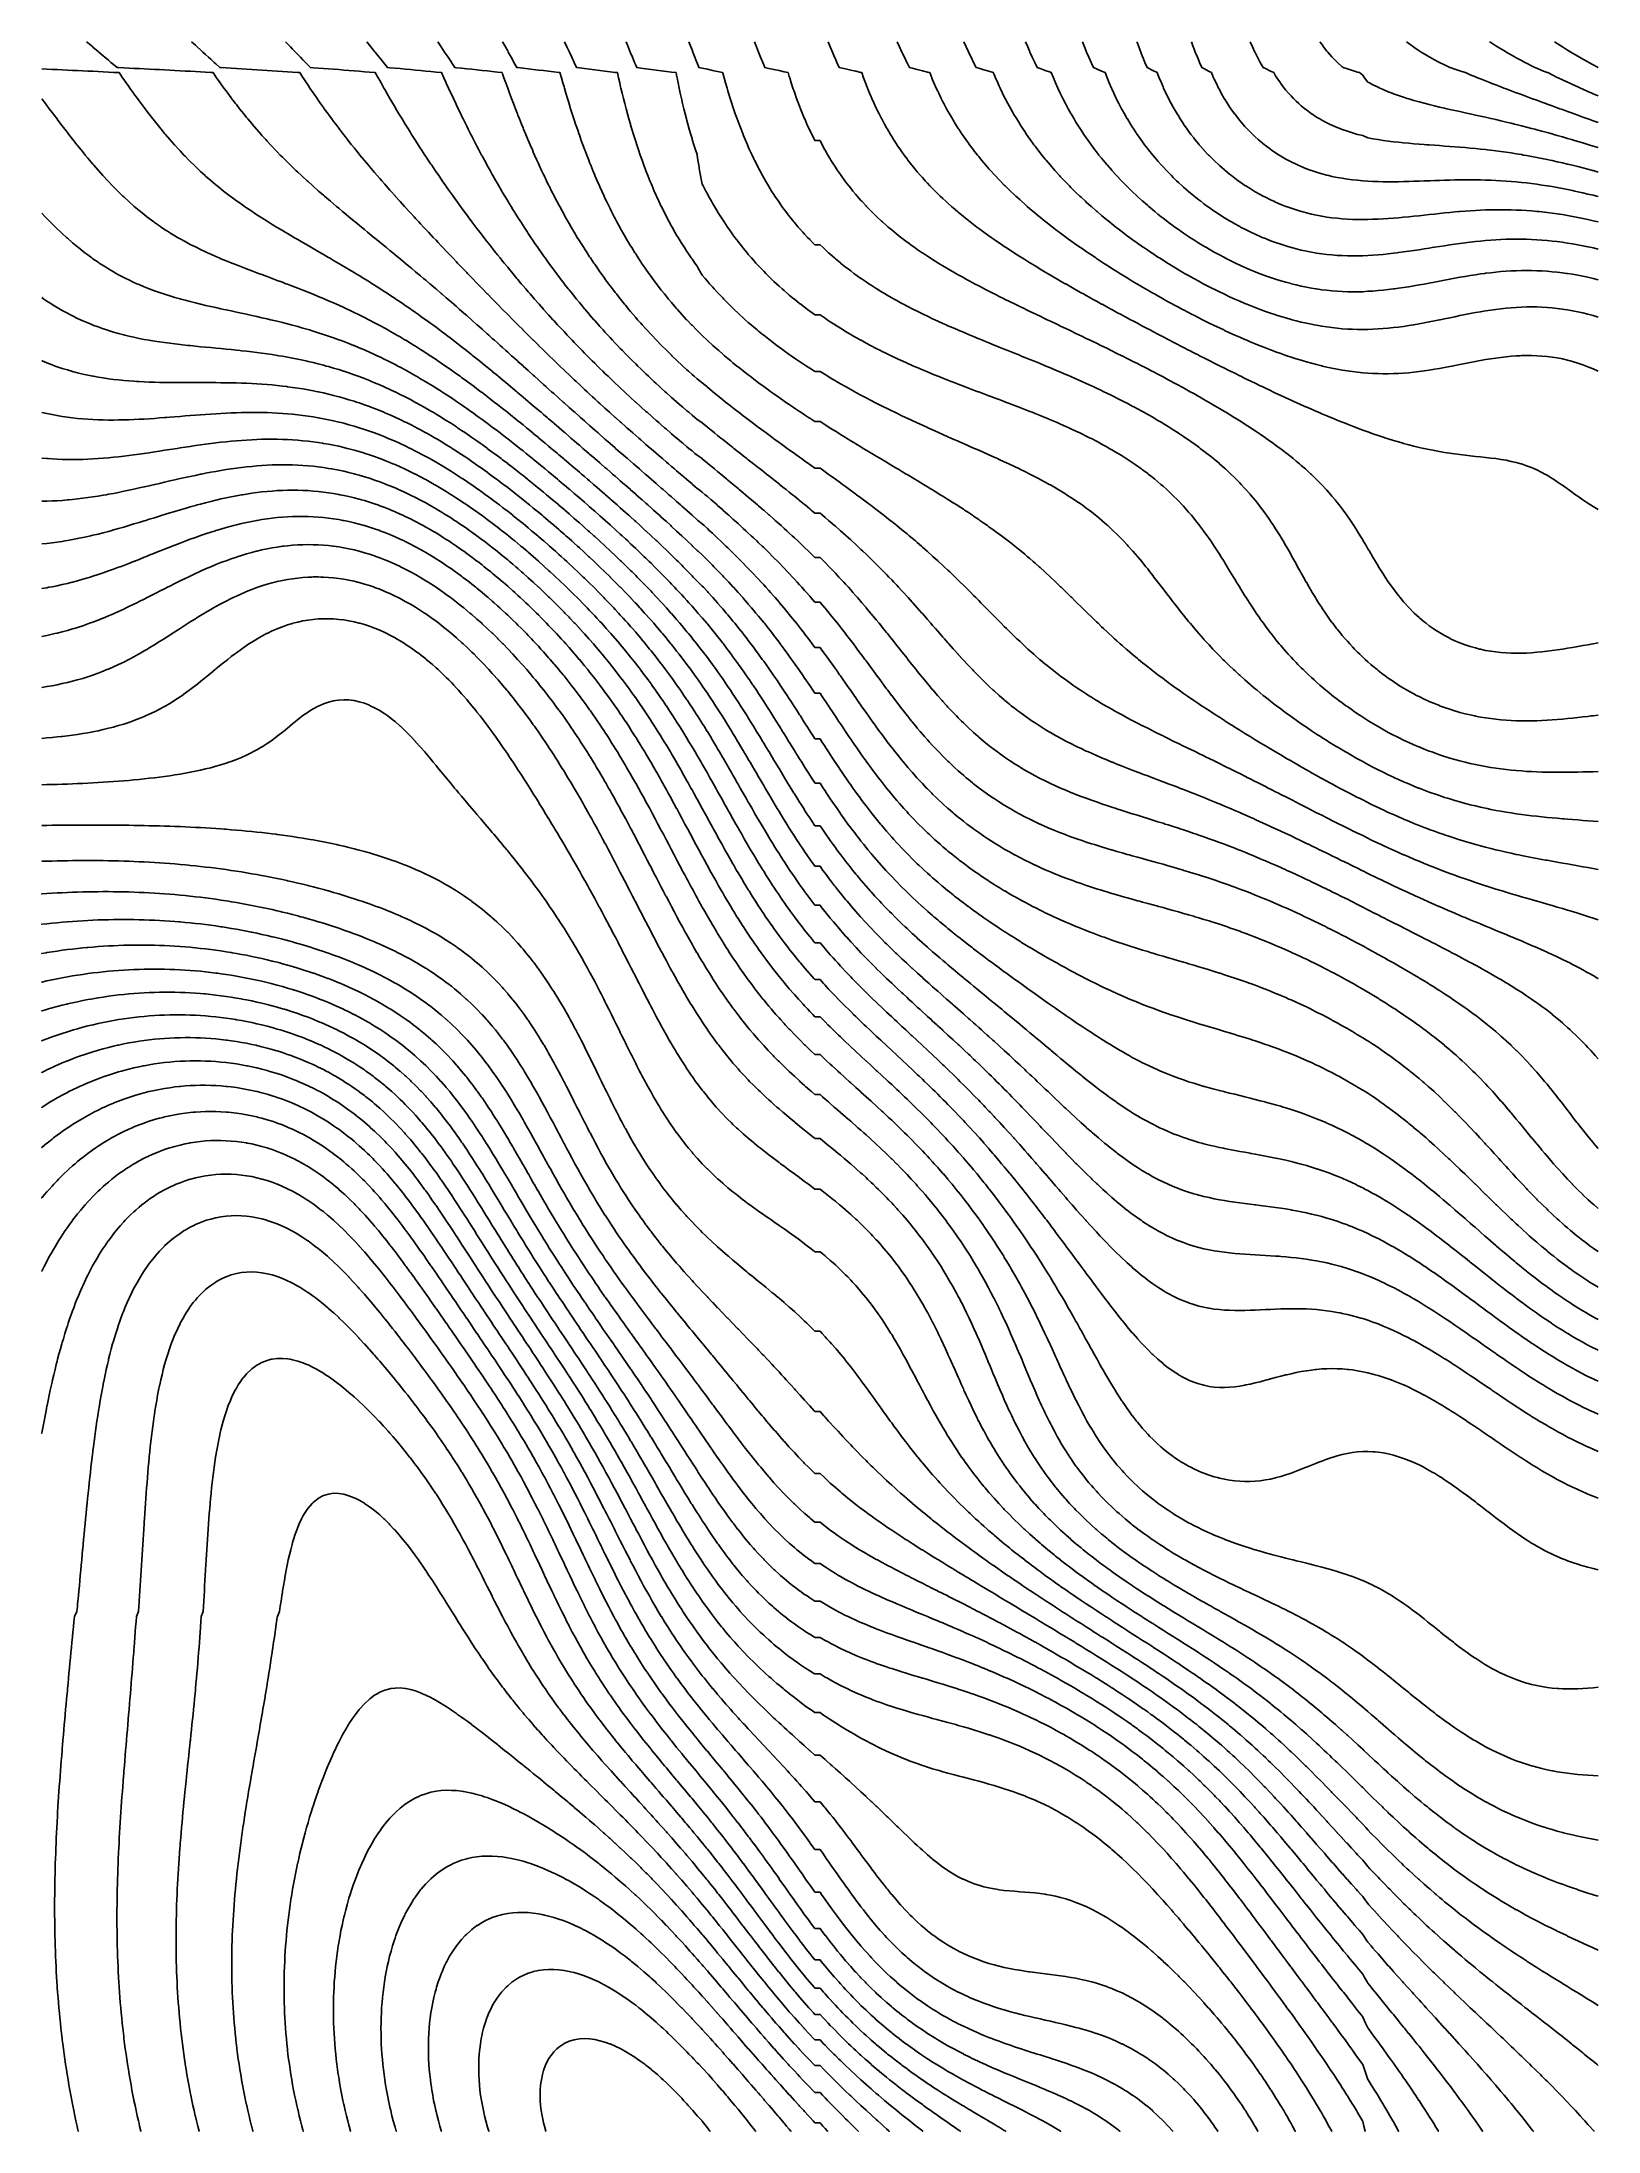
# Model space of a CAD drawing. Extents: x 1412622.5 to 1412673.9, y 4931530.8 to 4931599.9.
import ezdxf

# ---------------------------------------------------------------- set-up
doc = ezdxf.new("R2010")
doc.units = 0
doc.layers.add('line', color=2, linetype='CONTINUOUS')

msp = doc.modelspace()

# ---------------------------------------------------------------- linework, layer by layer
at = {"layer": 'line'}
for points in [[(1412623.938304, 4931599.914918), (1412623.978056, 4931599.881473), (1412624.139707, 4931599.744755), (1412624.147335, 4931599.738327), (1412624.316614, 4931599.594986), (1412624.340587, 4931599.574592), (1412624.485893, 4931599.451481), (1412624.541187, 4931599.404429), (1412624.655172, 4931599.307841), (1412624.741667, 4931599.234266), (1412624.824451, 4931599.164178), (1412624.942242, 4931599.064103), (1412624.99373, 4931599.061671), (1412625.163009, 4931599.053595), (1412625.332288, 4931599.045404), (1412625.501567, 4931599.037098), (1412625.670846, 4931599.028678), (1412625.840125, 4931599.020143), (1412626.009404, 4931599.011494), (1412626.178683, 4931599.002729), (1412626.347962, 4931598.993849), (1412626.517241, 4931598.984853), (1412626.68652, 4931598.975739), (1412626.855799, 4931598.966507), (1412627.025078, 4931598.957155), (1412627.194357, 4931598.947684), (1412627.363636, 4931598.93809), (1412627.532915, 4931598.928372), (1412627.702194, 4931598.918528), (1412627.871473, 4931598.908557), (1412628.040752, 4931598.898455), (1412628.115621, 4931598.893939), (1412628.210031, 4931598.759257), (1412628.234856, 4931598.723776), (1412628.355936, 4931598.553613), (1412628.37931, 4931598.521335), (1412628.478983, 4931598.38345), (1412628.548589, 4931598.288998), (1412628.604287, 4931598.213287), (1412628.717868, 4931598.062007), (1412628.732017, 4931598.043124), (1412628.862167, 4931597.87296), (1412628.887147, 4931597.841005), (1412628.994981, 4931597.702797), (1412629.056426, 4931597.625872), (1412629.13074, 4931597.532634), (1412629.225705, 4931597.416341), (1412629.269589, 4931597.362471), (1412629.394984, 4931597.212385), (1412629.411711, 4931597.192308), (1412629.557234, 4931597.022145), (1412629.564263, 4931597.01414), (1412629.706222, 4931596.851981), (1412629.733542, 4931596.821637), (1412629.85895, 4931596.681818), (1412629.902821, 4931596.634298), (1412630.01556, 4931596.511655), (1412630.0721, 4931596.451943), (1412630.176168, 4931596.341492), (1412630.241379, 4931596.274334), (1412630.34083, 4931596.171329), (1412630.410658, 4931596.1012), (1412630.509596, 4931596.001166), (1412630.579937, 4931595.932247), (1412630.682502, 4931595.831002), (1412630.749216, 4931595.767204), (1412630.859491, 4931595.660839), (1412630.918495, 4931595.605732), (1412631.040515, 4931595.490676), (1412631.087774, 4931595.447534), (1412631.225449, 4931595.320513), (1412631.257053, 4931595.29229), (1412631.414121, 4931595.15035), (1412631.426332, 4931595.139669), (1412631.595611, 4931594.989673), (1412631.606167, 4931594.980186), (1412631.76489, 4931594.842079), (1412631.801192, 4931594.810023), (1412631.934169, 4931594.696315), (1412631.999146, 4931594.63986), (1412632.103448, 4931594.552104), (1412632.199722, 4931594.469697), (1412632.272727, 4931594.40918), (1412632.402605, 4931594.299534), (1412632.442006, 4931594.267307), (1412632.607406, 4931594.129371), (1412632.611285, 4931594.126235), (1412632.780564, 4931593.986603), (1412632.813089, 4931593.959207), (1412632.949843, 4931593.847489), (1412633.019855, 4931593.789044), (1412633.119122, 4931593.708636), (1412633.227462, 4931593.618881), (1412633.288401, 4931593.569874), (1412633.435586, 4931593.448718), (1412633.45768, 4931593.431054), (1412633.626959, 4931593.292457), (1412633.643539, 4931593.278555), (1412633.796238, 4931593.154083), (1412633.850942, 4931593.108392), (1412633.965517, 4931593.015299), (1412634.058032, 4931592.938228), (1412634.134796, 4931592.875993), (1412634.264599, 4931592.768065), (1412634.304075, 4931592.736101), (1412634.470454, 4931592.597902), (1412634.473354, 4931592.595555), (1412634.642633, 4931592.455099), (1412634.674788, 4931592.427739), (1412634.811912, 4931592.313933), (1412634.878126, 4931592.257576), (1412634.981191, 4931592.171961), (1412635.080438, 4931592.087413), (1412635.15047, 4931592.029149), (1412635.281653, 4931591.917249), (1412635.319749, 4931591.885493), (1412635.481737, 4931591.747086), (1412635.489028, 4931591.740995), (1412635.658307, 4931591.596188), (1412635.680307, 4931591.576923), (1412635.827586, 4931591.450699), (1412635.877672, 4931591.40676), (1412635.996865, 4931591.304362), (1412636.073966, 4931591.236597), (1412636.166144, 4931591.157213), (1412636.269228, 4931591.066434), (1412636.335423, 4931591.009278), (1412636.463496, 4931590.89627), (1412636.504702, 4931590.860601), (1412636.656841, 4931590.726107), (1412636.673981, 4931590.711234), (1412636.84326, 4931590.561358), (1412636.849261, 4931590.555944), (1412637.012539, 4931590.411266), (1412637.040764, 4931590.385781), (1412637.181818, 4931590.2606), (1412637.2316, 4931590.215618), (1412637.351097, 4931590.109435), (1412637.421868, 4931590.045455), (1412637.520376, 4931589.957831), (1412637.61165, 4931589.875291), (1412637.689655, 4931589.805849), (1412637.801037, 4931589.705128), (1412637.858934, 4931589.653558), (1412637.990119, 4931589.534965), (1412638.028213, 4931589.501026), (1412638.178992, 4931589.364802), (1412638.197492, 4931589.34832), (1412638.366771, 4931589.195518), (1412638.367734, 4931589.194639), (1412638.53605, 4931589.043025), (1412638.556407, 4931589.024476), (1412638.705329, 4931588.890523), (1412638.745157, 4931588.854312), (1412638.874608, 4931588.738071), (1412638.934064, 4931588.684149), (1412639.043887, 4931588.585727), (1412639.123207, 4931588.513986), (1412639.213166, 4931588.433538), (1412639.312643, 4931588.343823), (1412639.382445, 4931588.281545), (1412639.502434, 4931588.17366), (1412639.551724, 4931588.129793), (1412639.692647, 4931588.003497), (1412639.721003, 4931587.978326), (1412639.883307, 4931587.833333), (1412639.890282, 4931587.827158), (1412640.059561, 4931587.676558), (1412640.07454, 4931587.66317), (1412640.22884, 4931587.52641), (1412640.266358, 4931587.493007), (1412640.398119, 4931587.376604), (1412640.45873, 4931587.322844), (1412640.567398, 4931587.227144), (1412640.651659, 4931587.152681), (1412640.736677, 4931587.078036), (1412640.845138, 4931586.982517), (1412640.905956, 4931586.929265), (1412641.03913, 4931586.812354), (1412641.075235, 4931586.780821), (1412641.233607, 4931586.642191), (1412641.244514, 4931586.632686), (1412641.413793, 4931586.484992), (1412641.428639, 4931586.472028), (1412641.583072, 4931586.337643), (1412641.624136, 4931586.301865), (1412641.752351, 4931586.190469), (1412641.819917, 4931586.131702), (1412641.92163, 4931586.043413), (1412642.015875, 4931585.961538), (1412642.090909, 4931585.896431), (1412642.211887, 4931585.791375), (1412642.260188, 4931585.749449), (1412642.407827, 4931585.621212), (1412642.429467, 4931585.602408), (1412642.598746, 4931585.45526), (1412642.603596, 4931585.451049), (1412642.768025, 4931585.308054), (1412642.799253, 4931585.280886), (1412642.937304, 4931585.160503), (1412642.994367, 4931585.110723), (1412643.106583, 4931585.012514), (1412643.188766, 4931584.940559), (1412643.275862, 4931584.863991), (1412643.382266, 4931584.770396), (1412643.445141, 4931584.714812), (1412643.574678, 4931584.600233), (1412643.61442, 4931584.564872), (1412643.765827, 4931584.43007), (1412643.783699, 4931584.414048), (1412643.952978, 4931584.26221), (1412643.955547, 4931584.259907), (1412644.122257, 4931584.109277), (1412644.147054, 4931584.089744), (1412644.291536, 4931583.974623), (1412644.351893, 4931583.91958), (1412644.460815, 4931583.819246), (1412644.536543, 4931583.749417), (1412644.630094, 4931583.662208), (1412644.718981, 4931583.579254), (1412644.799373, 4931583.503338), (1412644.89906, 4931583.409091), (1412644.968652, 4931583.342459), (1412645.076654, 4931583.238928), (1412645.137931, 4931583.179389), (1412645.251657, 4931583.068765), (1412645.30721, 4931583.013943), (1412645.423961, 4931582.898601), (1412645.476489, 4931582.845917), (1412645.593494, 4931582.728438), (1412645.645768, 4931582.675113), (1412645.760193, 4931582.558275), (1412645.815047, 4931582.501328), (1412645.924013, 4931582.388112), (1412645.984326, 4931582.324353), (1412646.084913, 4931582.217949), (1412646.153605, 4931582.143975), (1412646.242889, 4931582.047786), (1412646.322884, 4931581.960003), (1412646.397944, 4931581.877622), (1412646.492163, 4931581.772232), (1412646.550079, 4931581.707459), (1412646.661442, 4931581.580485), (1412646.699338, 4931581.537296), (1412646.830721, 4931581.384588), (1412646.845752, 4931581.367133), (1412646.98954, 4931581.19697), (1412647, 4931581.18436), (1412647.130901, 4931581.026807), (1412647.169279, 4931580.979673), (1412647.269656, 4931580.856643), (1412647.338558, 4931580.770484), (1412647.405902, 4931580.68648), (1412647.507837, 4931580.55677), (1412647.539725, 4931580.516317), (1412647.671319, 4931580.346154), (1412647.677116, 4931580.338536), (1412647.801298, 4931580.175991), (1412647.846395, 4931580.115832), (1412647.929237, 4931580.005828), (1412648.015674, 4931579.88891), (1412648.184953, 4931579.88891), (1412648.224528, 4931579.835664), (1412648.348847, 4931579.665501), (1412648.354232, 4931579.658031), (1412648.472269, 4931579.495338), (1412648.523511, 4931579.423545), (1412648.594226, 4931579.325175), (1412648.69279, 4931579.18596), (1412648.714878, 4931579.155012), (1412648.834891, 4931578.984848), (1412648.862069, 4931578.945869), (1412648.954387, 4931578.814685), (1412649.031348, 4931578.703977), (1412649.0731, 4931578.644522), (1412649.191397, 4931578.474359), (1412649.200627, 4931578.460994), (1412649.310158, 4931578.304196), (1412649.369906, 4931578.217931), (1412649.428736, 4931578.134033), (1412649.539185, 4931577.975427), (1412649.547342, 4931577.963869), (1412649.667092, 4931577.793706), (1412649.708464, 4931577.734685), (1412649.78752, 4931577.623543), (1412649.877743, 4931577.496324), (1412649.908681, 4931577.45338), (1412650.031182, 4931577.283217), (1412650.047022, 4931577.261237), (1412650.15565, 4931577.113054), (1412650.216301, 4931577.030379), (1412650.281654, 4931576.94289), (1412650.38558, 4931576.804072), (1412650.409497, 4931576.772727), (1412650.539864, 4931576.602564), (1412650.554859, 4931576.58309), (1412650.673284, 4931576.432401), (1412650.724138, 4931576.368026), (1412650.809514, 4931576.262238), (1412650.893417, 4931576.158927), (1412650.948941, 4931576.092075), (1412651.062696, 4931575.95609), (1412651.091961, 4931575.921911), (1412651.231975, 4931575.759679), (1412651.238988, 4931575.751748), (1412651.390785, 4931575.581585), (1412651.401254, 4931575.569953), (1412651.547615, 4931575.411422), (1412651.570533, 4931575.386825), (1412651.709774, 4931575.241259), (1412651.739812, 4931575.21015), (1412651.877777, 4931575.071096), (1412651.909091, 4931575.039835), (1412652.052161, 4931574.900932), (1412652.07837, 4931574.875732), (1412652.233507, 4931574.730769), (1412652.247649, 4931574.717681), (1412652.416928, 4931574.565544), (1412652.42259, 4931574.560606), (1412652.586207, 4931574.419255), (1412652.620592, 4931574.390443), (1412652.755486, 4931574.278421), (1412652.827709, 4931574.22028), (1412652.924765, 4931574.14281), (1412653.04463, 4931574.050117), (1412653.094044, 4931574.012206), (1412653.263323, 4931573.886438), (1412653.272347, 4931573.879953), (1412653.432602, 4931573.765595), (1412653.513427, 4931573.70979), (1412653.601881, 4931573.649102), (1412653.766819, 4931573.539627), (1412653.77116, 4931573.536761), (1412653.940439, 4931573.428821), (1412654.036738, 4931573.369464), (1412654.109718, 4931573.324671), (1412654.278997, 4931573.224294), (1412654.322673, 4931573.199301), (1412654.448276, 4931573.127637), (1412654.617555, 4931573.034323), (1412654.627313, 4931573.029138), (1412654.786834, 4931572.944506), (1412654.953708, 4931572.858974), (1412654.956113, 4931572.857742), (1412655.125392, 4931572.774172), (1412655.294671, 4931572.693444), (1412655.304755, 4931572.688811), (1412655.46395, 4931572.615604), (1412655.633229, 4931572.540428), (1412655.684106, 4931572.518648), (1412655.802508, 4931572.467829), (1412655.971787, 4931572.397701), (1412656.094852, 4931572.348485), (1412656.141066, 4931572.32993), (1412656.310345, 4931572.264366), (1412656.479624, 4931572.200981), (1412656.542288, 4931572.178322), (1412656.648903, 4931572.139558), (1412656.818182, 4931572.080023), (1412656.987461, 4931572.022361), (1412657.030527, 4931572.008159), (1412657.15674, 4931571.966245), (1412657.326019, 4931571.911691), (1412657.495298, 4931571.858667), (1412657.563127, 4931571.837995), (1412657.664577, 4931571.806826), (1412657.833856, 4931571.756126), (1412658.003135, 4931571.706582), (1412658.138377, 4931571.667832), (1412658.172414, 4931571.657991), (1412658.341693, 4931571.609951), (1412658.510972, 4931571.562691), (1412658.680251, 4931571.516082), (1412658.747812, 4931571.497669), (1412658.84953, 4931571.469677), (1412659.018809, 4931571.423457), (1412659.188088, 4931571.377494), (1412659.357367, 4931571.331674), (1412659.372733, 4931571.327506), (1412659.526646, 4931571.285345), (1412659.695925, 4931571.238842), (1412659.865204, 4931571.192122), (1412659.990223, 4931571.157343), (1412660.034483, 4931571.144906), (1412660.203762, 4931571.096765), (1412660.373041, 4931571.048082), (1412660.54232, 4931570.998785), (1412660.581455, 4931570.987179), (1412660.711599, 4931570.948209), (1412660.880878, 4931570.896671), (1412661.050157, 4931570.844279), (1412661.136487, 4931570.817016), (1412661.219436, 4931570.790573), (1412661.388715, 4931570.735473), (1412661.557994, 4931570.679355), (1412661.653965, 4931570.646853), (1412661.727273, 4931570.621798), (1412661.896552, 4931570.562634), (1412662.065831, 4931570.502367), (1412662.136346, 4931570.47669), (1412662.23511, 4931570.440409), (1412662.404389, 4931570.376905), (1412662.573668, 4931570.312273), (1412662.588361, 4931570.306527), (1412662.742947, 4931570.245554), (1412662.912226, 4931570.177618), (1412663.013064, 4931570.136364), (1412663.081505, 4931570.108124), (1412663.250784, 4931570.03687), (1412663.416149, 4931569.9662), (1412663.420063, 4931569.964514), (1412663.589342, 4931569.889974), (1412663.758621, 4931569.814401), (1412663.799002, 4931569.796037), (1412663.9279, 4931569.736916), (1412664.097179, 4931569.658157), (1412664.165462, 4931569.625874), (1412664.266458, 4931569.577709), (1412664.435737, 4931569.495824), (1412664.517489, 4931569.455711), (1412664.605016, 4931569.412376), (1412664.774295, 4931569.32742), (1412664.856637, 4931569.285548), (1412664.943574, 4931569.240927), (1412665.112853, 4931569.152936), (1412665.184198, 4931569.115385), (1412665.282132, 4931569.063336), (1412665.451411, 4931568.972322), (1412665.501201, 4931568.945221), (1412665.62069, 4931568.879506), (1412665.789969, 4931568.785442), (1412665.808428, 4931568.775058), (1412665.959248, 4931568.689279), (1412666.106134, 4931568.604895), (1412666.128527, 4931568.591885), (1412666.297806, 4931568.491492), (1412666.393313, 4931568.434732), (1412666.467085, 4931568.390354), (1412666.636364, 4931568.287424), (1412666.673555, 4931568.264569), (1412666.805643, 4931568.182333), (1412666.945343, 4931568.094406), (1412666.974922, 4931568.075537), (1412667.144201, 4931567.966358), (1412667.208799, 4931567.924242), (1412667.31348, 4931567.854998), (1412667.46425, 4931567.754079), (1412667.482759, 4931567.741506), (1412667.652038, 4931567.625218), (1412667.711462, 4931567.583916), (1412667.821317, 4931567.506331), (1412667.950757, 4931567.413753), (1412667.990596, 4931567.384794), (1412668.159875, 4931567.260194), (1412668.182174, 4931567.24359), (1412668.329154, 4931567.13224), (1412668.40574, 4931567.073427), (1412668.498433, 4931567.000991), (1412668.621767, 4931566.903263), (1412668.667712, 4931566.866211), (1412668.830427, 4931566.7331), (1412668.836991, 4931566.727636), (1412669.00627, 4931566.584831), (1412669.031868, 4931566.562937), (1412669.175549, 4931566.437762), (1412669.226444, 4931566.392774), (1412669.344828, 4931566.286209), (1412669.414471, 4931566.222611), (1412669.514107, 4931566.129977), (1412669.5963, 4931566.052448), (1412669.683386, 4931565.968864), (1412669.772307, 4931565.882284), (1412669.852665, 4931565.802721), (1412669.942883, 4931565.712121), (1412670.021944, 4931565.631456), (1412670.108462, 4931565.541958), (1412670.191223, 4931565.455069), (1412670.269484, 4931565.371795), (1412670.360502, 4931565.273608), (1412670.426368, 4931565.201632), (1412670.529781, 4931565.087228), (1412670.57958, 4931565.031469), (1412670.69906, 4931564.892174), (1412670.725299, 4931564.861305), (1412670.868339, 4931564.69561), (1412670.872155, 4931564.691142), (1412671.016777, 4931564.520979), (1412671.037618, 4931564.496347), (1412671.159595, 4931564.350816), (1412671.206897, 4931564.294216), (1412671.301018, 4931564.180653), (1412671.376176, 4931564.089909), (1412671.441493, 4931564.01049), (1412671.545455, 4931563.884278), (1412671.581453, 4931563.840326), (1412671.714734, 4931563.678243), (1412671.721348, 4931563.670163), (1412671.861834, 4931563.5), (1412671.884013, 4931563.473375), (1412672.003278, 4931563.329837), (1412672.053292, 4931563.270273), (1412672.146083, 4931563.159674), (1412672.222571, 4931563.069654), (1412672.290721, 4931562.98951), (1412672.39185, 4931562.872348), (1412672.437716, 4931562.819347), (1412672.561129, 4931562.679149), (1412672.58762, 4931562.649184), (1412672.730408, 4931562.490708), (1412672.741005, 4931562.479021), (1412672.898553, 4931562.308858), (1412672.899687, 4931562.307661), (1412673.061069, 4931562.138695), (1412673.068966, 4931562.130615), (1412673.229132, 4931561.968531), (1412673.238245, 4931561.959531), (1412673.403609, 4931561.798368), (1412673.407524, 4931561.794649), (1412673.576803, 4931561.636357), (1412673.585676, 4931561.628205), (1412673.746082, 4931561.484796), (1412673.776612, 4931561.458042), (1412673.915361, 4931561.339802)], [(1412627.409026, 4931599.914918), (1412627.532915, 4931599.800974), (1412627.593768, 4931599.744755), (1412627.702194, 4931599.645346), (1412627.779023, 4931599.574592), (1412627.871473, 4931599.490138), (1412627.964898, 4931599.404429), (1412628.040752, 4931599.33544), (1412628.151491, 4931599.234266), (1412628.210031, 4931599.181275), (1412628.338927, 4931599.064103), (1412628.37931, 4931599.061805), (1412628.548589, 4931599.052058), (1412628.717868, 4931599.042163), (1412628.887147, 4931599.032117), (1412629.056426, 4931599.021917), (1412629.225705, 4931599.01156), (1412629.394984, 4931599.001043), (1412629.564263, 4931598.99036), (1412629.733542, 4931598.979513), (1412629.902821, 4931598.968494), (1412630.0721, 4931598.957301), (1412630.241379, 4931598.945931), (1412630.410658, 4931598.934379), (1412630.579937, 4931598.922643), (1412630.749216, 4931598.910718), (1412630.918495, 4931598.898601), (1412630.982724, 4931598.893939), (1412631.087774, 4931598.733789), (1412631.094287, 4931598.723776), (1412631.207052, 4931598.553613), (1412631.257053, 4931598.47966), (1412631.321524, 4931598.38345), (1412631.426332, 4931598.230209), (1412631.437798, 4931598.213287), (1412631.555512, 4931598.043124), (1412631.595611, 4931597.986402), (1412631.675005, 4931597.87296), (1412631.76489, 4931597.74734), (1412631.796427, 4931597.702797), (1412631.919688, 4931597.532634), (1412631.934169, 4931597.513099), (1412632.044571, 4931597.362471), (1412632.103448, 4931597.284027), (1412632.171473, 4931597.192308), (1412632.272727, 4931597.059075), (1412632.300443, 4931597.022145), (1412632.431315, 4931596.851981), (1412632.442006, 4931596.838426), (1412632.56386, 4931596.681818), (1412632.611285, 4931596.622396), (1412632.698442, 4931596.511655), (1412632.780564, 4931596.409962), (1412632.835047, 4931596.341492), (1412632.949843, 4931596.20089), (1412632.973613, 4931596.171329), (1412633.114044, 4931596.001166), (1412633.119122, 4931595.995173), (1412633.25599, 4931595.831002), (1412633.288401, 4931595.793145), (1412633.399783, 4931595.660839), (1412633.45768, 4931595.593855), (1412633.545318, 4931595.490676), (1412633.626959, 4931595.397069), (1412633.692535, 4931595.320513), (1412633.796238, 4931595.202607), (1412633.841354, 4931595.15035), (1412633.965517, 4931595.010269), (1412633.99168, 4931594.980186), (1412634.134796, 4931594.819859), (1412634.143408, 4931594.810023), (1412634.296339, 4931594.63986), (1412634.304075, 4931594.631477), (1412634.45038, 4931594.469697), (1412634.473354, 4931594.444944), (1412634.605584, 4931594.299534), (1412634.642633, 4931594.259822), (1412634.761849, 4931594.129371), (1412634.811912, 4931594.07596), (1412634.919091, 4931593.959207), (1412634.981191, 4931593.893236), (1412635.077238, 4931593.789044), (1412635.15047, 4931593.711542), (1412635.236209, 4931593.618881), (1412635.319749, 4931593.530772), (1412635.395936, 4931593.448718), (1412635.489028, 4931593.350831), (1412635.556347, 4931593.278555), (1412635.658307, 4931593.171646), (1412635.717398, 4931593.108392), (1412635.827586, 4931592.993151), (1412635.879034, 4931592.938228), (1412635.996865, 4931592.815289), (1412636.041222, 4931592.768065), (1412636.166144, 4931592.638024), (1412636.203929, 4931592.597902), (1412636.335423, 4931592.461319), (1412636.367127, 4931592.427739), (1412636.504702, 4931592.285151), (1412636.530807, 4931592.257576), (1412636.673981, 4931592.109515), (1412636.694962, 4931592.087413), (1412636.84326, 4931591.934403), (1412636.859588, 4931591.917249), (1412637.012539, 4931591.759827), (1412637.024703, 4931591.747086), (1412637.181818, 4931591.585793), (1412637.190314, 4931591.576923), (1412637.351097, 4931591.412316), (1412637.356436, 4931591.40676), (1412637.520376, 4931591.239426), (1412637.523105, 4931591.236597), (1412637.689655, 4931591.067157), (1412637.690356, 4931591.066434), (1412637.858209, 4931590.89627), (1412637.858934, 4931590.895548), (1412638.026722, 4931590.726107), (1412638.028213, 4931590.724627), (1412638.19594, 4931590.555944), (1412638.197492, 4931590.55441), (1412638.365915, 4931590.385781), (1412638.366771, 4931590.384938), (1412638.53605, 4931590.216261), (1412638.536688, 4931590.215618), (1412638.705329, 4931590.048443), (1412638.708313, 4931590.045455), (1412638.874608, 4931589.8815), (1412638.880845, 4931589.875291), (1412639.043887, 4931589.715469), (1412639.054342, 4931589.705128), (1412639.213166, 4931589.550375), (1412639.228854, 4931589.534965), (1412639.382445, 4931589.386257), (1412639.40444, 4931589.364802), (1412639.551724, 4931589.223138), (1412639.581155, 4931589.194639), (1412639.721003, 4931589.061032), (1412639.759037, 4931589.024476), (1412639.890282, 4931588.899965), (1412639.938144, 4931588.854312), (1412640.059561, 4931588.739938), (1412640.118505, 4931588.684149), (1412640.22884, 4931588.580959), (1412640.300153, 4931588.513986), (1412640.398119, 4931588.423028), (1412640.483128, 4931588.343823), (1412640.567398, 4931588.266146), (1412640.667429, 4931588.17366), (1412640.736677, 4931588.110288), (1412640.853084, 4931588.003497), (1412640.905956, 4931587.955451), (1412641.04007, 4931587.833333), (1412641.075235, 4931587.8016), (1412641.228386, 4931587.66317), (1412641.244514, 4931587.648712), (1412641.413793, 4931587.496823), (1412641.418047, 4931587.493007), (1412641.583072, 4931587.34608), (1412641.609159, 4931587.322844), (1412641.752351, 4931587.196164), (1412641.8015, 4931587.152681), (1412641.92163, 4931587.047037), (1412641.995006, 4931586.982517), (1412642.090909, 4931586.898631), (1412642.189576, 4931586.812354), (1412642.260188, 4931586.750886), (1412642.385113, 4931586.642191), (1412642.429467, 4931586.603741), (1412642.581494, 4931586.472028), (1412642.598746, 4931586.457123), (1412642.768025, 4931586.311071), (1412642.778717, 4931586.301865), (1412642.937304, 4931586.165566), (1412642.976744, 4931586.131702), (1412643.106583, 4931586.020319), (1412643.175168, 4931585.961538), (1412643.275862, 4931585.875242), (1412643.373807, 4931585.791375), (1412643.445141, 4931585.73024), (1412643.572455, 4931585.621212), (1412643.61442, 4931585.585209), (1412643.770917, 4931585.451049), (1412643.783699, 4931585.44006), (1412643.952978, 4931585.294791), (1412643.969209, 4931585.280886), (1412644.122257, 4931585.149244), (1412644.175294, 4931585.110723), (1412644.291536, 4931585.025735), (1412644.390462, 4931584.940559), (1412644.460815, 4931584.879607), (1412644.586892, 4931584.770396), (1412644.630094, 4931584.732706), (1412644.781938, 4931584.600233), (1412644.799373, 4931584.584899), (1412644.968652, 4931584.436081), (1412644.975499, 4931584.43007), (1412645.137931, 4931584.286132), (1412645.167521, 4931584.259907), (1412645.30721, 4931584.134808), (1412645.357519, 4931584.089744), (1412645.476489, 4931583.98196), (1412645.54532, 4931583.91958), (1412645.645768, 4931583.827422), (1412645.730754, 4931583.749417), (1412645.815047, 4931583.671027), (1412645.913691, 4931583.579254), (1412645.984326, 4931583.51261), (1412646.093993, 4931583.409091), (1412646.153605, 4931583.351976), (1412646.271557, 4931583.238928), (1412646.322884, 4931583.188954), (1412646.446287, 4931583.068765), (1412646.492163, 4931583.023338), (1412646.618113, 4931582.898601), (1412646.661442, 4931582.854944), (1412646.786997, 4931582.728438), (1412646.830721, 4931582.683587), (1412646.952896, 4931582.558275), (1412647, 4931582.509057), (1412647.115803, 4931582.388112), (1412647.169279, 4931582.331186), (1412647.275726, 4931582.217949), (1412647.338558, 4931582.149783), (1412647.432677, 4931582.047786), (1412647.507837, 4931581.964691), (1412647.586705, 4931581.877622), (1412647.677116, 4931581.775762), (1412647.737852, 4931581.707459), (1412647.846395, 4931581.582862), (1412647.88618, 4931581.537296), (1412648.015674, 4931581.385908), (1412648.184953, 4931581.385908), (1412648.201058, 4931581.367133), (1412648.344198, 4931581.19697), (1412648.354232, 4931581.184817), (1412648.485161, 4931581.026807), (1412648.523511, 4931580.979578), (1412648.623758, 4931580.856643), (1412648.69279, 4931580.770283), (1412648.760104, 4931580.68648), (1412648.862069, 4931580.557053), (1412648.894339, 4931580.516317), (1412649.026691, 4931580.346154), (1412649.031348, 4931580.340077), (1412649.157925, 4931580.175991), (1412649.200627, 4931580.119661), (1412649.287565, 4931580.005828), (1412649.369906, 4931579.896205), (1412649.415758, 4931579.835664), (1412649.539185, 4931579.670162), (1412649.542692, 4931579.665501), (1412649.669437, 4931579.495338), (1412649.708464, 4931579.442255), (1412649.795442, 4931579.325175), (1412649.877743, 4931579.213048), (1412649.920825, 4931579.155012), (1412650.045855, 4931578.984848), (1412650.047022, 4931578.983251), (1412650.17173, 4931578.814685), (1412650.216301, 4931578.753965), (1412650.297736, 4931578.644522), (1412650.38558, 4931578.525733), (1412650.424131, 4931578.474359), (1412650.551274, 4931578.304196), (1412650.554859, 4931578.299395), (1412650.680329, 4931578.134033), (1412650.724138, 4931578.076183), (1412650.810667, 4931577.963869), (1412650.893417, 4931577.856436), (1412650.942624, 4931577.793706), (1412651.062696, 4931577.640859), (1412651.076563, 4931577.623543), (1412651.213375, 4931577.45338), (1412651.231975, 4931577.43035), (1412651.3533, 4931577.283217), (1412651.401254, 4931577.225355), (1412651.496389, 4931577.113054), (1412651.570533, 4931577.026099), (1412651.643131, 4931576.94289), (1412651.739812, 4931576.832914), (1412651.794011, 4931576.772727), (1412651.909091, 4931576.646046), (1412651.949591, 4931576.602564), (1412652.07837, 4931576.465644), (1412652.110463, 4931576.432401), (1412652.247649, 4931576.29177), (1412652.277249, 4931576.262238), (1412652.416928, 4931576.124409), (1412652.450633, 4931576.092075), (1412652.586207, 4931575.96351), (1412652.631371, 4931575.921911), (1412652.755486, 4931575.808945), (1412652.820243, 4931575.751748), (1412652.924765, 4931575.660533), (1412653.018082, 4931575.581585), (1412653.094044, 4931575.518098), (1412653.225812, 4931575.411422), (1412653.263323, 4931575.381415), (1412653.432602, 4931575.250357), (1412653.444755, 4931575.241259), (1412653.601881, 4931575.125033), (1412653.677326, 4931575.071096), (1412653.77116, 4931575.004782), (1412653.923288, 4931574.900932), (1412653.940439, 4931574.889354), (1412654.109718, 4931574.779061), (1412654.186544, 4931574.730769), (1412654.278997, 4931574.673261), (1412654.448276, 4931574.571726), (1412654.46751, 4931574.560606), (1412654.617555, 4931574.474701), (1412654.77027, 4931574.390443), (1412654.786834, 4931574.381386), (1412654.956113, 4931574.292215), (1412655.097877, 4931574.22028), (1412655.125392, 4931574.206429), (1412655.294671, 4931574.124346), (1412655.453627, 4931574.050117), (1412655.46395, 4931574.045329), (1412655.633229, 4931573.969665), (1412655.802508, 4931573.896778), (1412655.843028, 4931573.879953), (1412655.971787, 4931573.826788), (1412656.141066, 4931573.759367), (1412656.270035, 4931573.70979), (1412656.310345, 4931573.694363), (1412656.479624, 4931573.63173), (1412656.648903, 4931573.571172), (1412656.739942, 4931573.539627), (1412656.818182, 4931573.5126), (1412656.987461, 4931573.45585), (1412657.15674, 4931573.400749), (1412657.255452, 4931573.369464), (1412657.326019, 4931573.347137), (1412657.495298, 4931573.294863), (1412657.664577, 4931573.243788), (1412657.815132, 4931573.199301), (1412657.833856, 4931573.193771), (1412658.003135, 4931573.144569), (1412658.172414, 4931573.096124), (1412658.341693, 4931573.048318), (1412658.410175, 4931573.029138), (1412658.510972, 4931573.000889), (1412658.680251, 4931572.953731), (1412658.84953, 4931572.906796), (1412659.018809, 4931572.859958), (1412659.022347, 4931572.858974), (1412659.188088, 4931572.812833), (1412659.357367, 4931572.765542), (1412659.526646, 4931572.717994), (1412659.629553, 4931572.688811), (1412659.695925, 4931572.669944), (1412659.865204, 4931572.621209), (1412660.034483, 4931572.571909), (1412660.203762, 4931572.521955), (1412660.214755, 4931572.518648), (1412660.373041, 4931572.47089), (1412660.54232, 4931572.418979), (1412660.711599, 4931572.366206), (1412660.76725, 4931572.348485), (1412660.880878, 4931572.312175), (1412661.050157, 4931572.25701), (1412661.219436, 4931572.200826), (1412661.285764, 4931572.178322), (1412661.388715, 4931572.143248), (1412661.557994, 4931572.084367), (1412661.727273, 4931572.024391), (1412661.772071, 4931572.008159), (1412661.896552, 4931571.962853), (1412662.065831, 4931571.900023), (1412662.230055, 4931571.837995), (1412662.23511, 4931571.836077), (1412662.404389, 4931571.770346), (1412662.573668, 4931571.703541), (1412662.662484, 4931571.667832), (1412662.742947, 4931571.635307), (1412662.912226, 4931571.565638), (1412663.075027, 4931571.497669), (1412663.081505, 4931571.494949), (1412663.250784, 4931571.422479), (1412663.420063, 4931571.349101), (1412663.469087, 4931571.327506), (1412663.589342, 4931571.274206), (1412663.758621, 4931571.198226), (1412663.848536, 4931571.157343), (1412663.9279, 4931571.121015), (1412664.097179, 4931571.042575), (1412664.215502, 4931570.987179), (1412664.266458, 4931570.96315), (1412664.435737, 4931570.8824), (1412664.571695, 4931570.817016), (1412664.605016, 4931570.800866), (1412664.774295, 4931570.717956), (1412664.918546, 4931570.646853), (1412664.943574, 4931570.634413), (1412665.112853, 4931570.549506), (1412665.257285, 4931570.47669), (1412665.282132, 4931570.464049), (1412665.451411, 4931570.377278), (1412665.588864, 4931570.306527), (1412665.62069, 4931570.28998), (1412665.789969, 4931570.201442), (1412665.913976, 4931570.136364), (1412665.959248, 4931570.112347), (1412666.128527, 4931570.022131), (1412666.227363, 4931569.9662), (1412666.297806, 4931569.925967), (1412666.467085, 4931569.83408), (1412666.536989, 4931569.796037), (1412666.636364, 4931569.741261), (1412666.805643, 4931569.647722), (1412666.845103, 4931569.625874), (1412666.974922, 4931569.552985), (1412667.144201, 4931569.457729), (1412667.147781, 4931569.455711), (1412667.31348, 4931569.360897), (1412667.444853, 4931569.285548), (1412667.482759, 4931569.263457), (1412667.652038, 4931569.164627), (1412667.736189, 4931569.115385), (1412667.821317, 4931569.064694), (1412667.990596, 4931568.963633), (1412668.021387, 4931568.945221), (1412668.159875, 4931568.860831), (1412668.300103, 4931568.775058), (1412668.329154, 4931568.756933), (1412668.498433, 4931568.651069), (1412668.571992, 4931568.604895), (1412668.667712, 4931568.543517), (1412668.836452, 4931568.434732), (1412668.836991, 4931568.434377), (1412669.00627, 4931568.322532), (1412669.09346, 4931568.264569), (1412669.175549, 4931568.208686), (1412669.342248, 4931568.094406), (1412669.344828, 4931568.092593), (1412669.514107, 4931567.9732), (1412669.583003, 4931567.924242), (1412669.683386, 4931567.851014), (1412669.815163, 4931567.754079), (1412669.852665, 4931567.725739), (1412670.021944, 4931567.596828), (1412670.038795, 4931567.583916), (1412670.191223, 4931567.463748), (1412670.25405, 4931567.413753), (1412670.360502, 4931567.326565), (1412670.460825, 4931567.24359), (1412670.529781, 4931567.18487), (1412670.65935, 4931567.073427), (1412670.69906, 4931567.038253), (1412670.849942, 4931566.903263), (1412670.868339, 4931566.886315), (1412671.032969, 4931566.7331), (1412671.037618, 4931566.728647), (1412671.206897, 4931566.564866), (1412671.208872, 4931566.562937), (1412671.376176, 4931566.394726), (1412671.378099, 4931566.392774), (1412671.54114, 4931566.222611), (1412671.545455, 4931566.217985), (1412671.698541, 4931566.052448), (1412671.714734, 4931566.03448), (1412671.850807, 4931565.882284), (1412671.884013, 4931565.844236), (1412671.998517, 4931565.712121), (1412672.053292, 4931565.647487), (1412672.142186, 4931565.541958), (1412672.222571, 4931565.444597), (1412672.282378, 4931565.371795), (1412672.39185, 4931565.236169), (1412672.419625, 4931565.201632), (1412672.554571, 4931565.031469), (1412672.561129, 4931565.023048), (1412672.686996, 4931564.861305), (1412672.730408, 4931564.805331), (1412672.818936, 4931564.691142), (1412672.899687, 4931564.586428), (1412672.950229, 4931564.520979), (1412673.068966, 4931564.366981), (1412673.081469, 4931564.350816), (1412673.213701, 4931564.180653), (1412673.238245, 4931564.149264), (1412673.347377, 4931564.01049), (1412673.407524, 4931563.934664), (1412673.482933, 4931563.840326), (1412673.576803, 4931563.724314), (1412673.621053, 4931563.670163), (1412673.746082, 4931563.519541), (1412673.762502, 4931563.5), (1412673.908325, 4931563.329837), (1412673.915361, 4931563.321806)], [(1412630.516825, 4931599.914918), (1412630.579937, 4931599.84975), (1412630.680699, 4931599.744755), (1412630.749216, 4931599.674023), (1412630.844646, 4931599.574592), (1412630.918495, 4931599.498385), (1412631.008666, 4931599.404429), (1412631.087774, 4931599.322815), (1412631.172765, 4931599.234266), (1412631.257053, 4931599.147342), (1412631.336936, 4931599.064103), (1412631.426332, 4931599.05773), (1412631.595611, 4931599.045473), (1412631.76489, 4931599.033003), (1412631.934169, 4931599.020319), (1412632.103448, 4931599.007415), (1412632.272727, 4931598.99429), (1412632.442006, 4931598.980941), (1412632.611285, 4931598.967364), (1412632.780564, 4931598.953557), (1412632.949843, 4931598.939516), (1412633.119122, 4931598.92524), (1412633.288401, 4931598.910726), (1412633.45768, 4931598.895969), (1412633.480659, 4931598.893939), (1412633.575123, 4931598.723776), (1412633.626959, 4931598.631948), (1412633.670624, 4931598.553613), (1412633.767119, 4931598.38345), (1412633.796238, 4931598.333023), (1412633.864491, 4931598.213287), (1412633.963176, 4931598.043124), (1412633.965517, 4931598.039166), (1412634.062515, 4931597.87296), (1412634.134796, 4931597.751298), (1412634.163214, 4931597.702797), (1412634.264896, 4931597.532634), (1412634.304075, 4931597.468333), (1412634.367657, 4931597.362471), (1412634.47184, 4931597.192308), (1412634.473354, 4931597.189888), (1412634.576734, 4931597.022145), (1412634.642633, 4931596.917317), (1412634.683085, 4931596.851981), (1412634.790628, 4931596.681818), (1412634.811912, 4931596.648867), (1412634.899169, 4931596.511655), (1412634.981191, 4931596.385297), (1412635.009178, 4931596.341492), (1412635.120277, 4931596.171329), (1412635.15047, 4931596.1261), (1412635.232534, 4931596.001166), (1412635.319749, 4931595.871151), (1412635.346244, 4931595.831002), (1412635.461066, 4931595.660839), (1412635.489028, 4931595.62033), (1412635.577044, 4931595.490676), (1412635.658307, 4931595.373505), (1412635.694455, 4931595.320513), (1412635.813132, 4931595.15035), (1412635.827586, 4931595.130105), (1412635.932842, 4931594.980186), (1412635.996865, 4931594.890956), (1412636.053966, 4931594.810023), (1412636.166144, 4931594.654423), (1412636.176471, 4931594.63986), (1412636.30001, 4931594.469697), (1412636.335423, 4931594.421991), (1412636.424826, 4931594.299534), (1412636.504702, 4931594.192476), (1412636.551017, 4931594.129371), (1412636.673981, 4931593.965404), (1412636.678554, 4931593.959207), (1412636.807133, 4931593.789044), (1412636.84326, 4931593.742263), (1412636.937035, 4931593.618881), (1412637.012539, 4931593.521645), (1412637.068289, 4931593.448718), (1412637.181818, 4931593.303333), (1412637.200878, 4931593.278555), (1412637.334698, 4931593.108392), (1412637.351097, 4931593.087997), (1412637.469753, 4931592.938228), (1412637.520376, 4931592.875649), (1412637.606174, 4931592.768065), (1412637.689655, 4931592.665537), (1412637.743975, 4931592.597902), (1412637.858934, 4931592.457667), (1412637.883149, 4931592.427739), (1412638.023687, 4931592.257576), (1412638.028213, 4931592.252213), (1412638.165569, 4931592.087413), (1412638.197492, 4931592.049867), (1412638.308898, 4931591.917249), (1412638.366771, 4931591.849701), (1412638.453707, 4931591.747086), (1412638.53605, 4931591.651758), (1412638.60001, 4931591.576923), (1412638.705329, 4931591.456036), (1412638.747835, 4931591.40676), (1412638.874608, 4931591.262554), (1412638.897218, 4931591.236597), (1412639.043887, 4931591.071316), (1412639.048183, 4931591.066434), (1412639.200801, 4931590.89627), (1412639.213166, 4931590.882733), (1412639.355117, 4931590.726107), (1412639.382445, 4931590.69648), (1412639.511165, 4931590.555944), (1412639.551724, 4931590.512419), (1412639.668986, 4931590.385781), (1412639.721003, 4931590.330545), (1412639.828616, 4931590.215618), (1412639.890282, 4931590.15084), (1412639.990114, 4931590.045455), (1412640.059561, 4931589.973314), (1412640.153517, 4931589.875291), (1412640.22884, 4931589.797934), (1412640.31887, 4931589.705128), (1412640.398119, 4931589.624671), (1412640.486217, 4931589.534965), (1412640.567398, 4931589.453516), (1412640.6556, 4931589.364802), (1412640.736677, 4931589.284411), (1412640.827048, 4931589.194639), (1412640.905956, 4931589.117324), (1412641.000598, 4931589.024476), (1412641.075235, 4931588.95221), (1412641.176271, 4931588.854312), (1412641.244514, 4931588.789014), (1412641.354077, 4931588.684149), (1412641.413793, 4931588.627677), (1412641.534028, 4931588.513986), (1412641.583072, 4931588.468135), (1412641.716117, 4931588.343823), (1412641.752351, 4931588.310329), (1412641.900337, 4931588.17366), (1412641.92163, 4931588.15419), (1412642.086634, 4931588.003497), (1412642.090909, 4931587.999628), (1412642.260188, 4931587.846842), (1412642.275188, 4931587.833333), (1412642.429467, 4931587.695561), (1412642.465815, 4931587.66317), (1412642.598746, 4931587.545622), (1412642.658387, 4931587.493007), (1412642.768025, 4931587.396948), (1412642.852809, 4931587.322844), (1412642.937304, 4931587.249436), (1412643.048957, 4931587.152681), (1412643.106583, 4931587.103001), (1412643.246695, 4931586.982517), (1412643.275862, 4931586.957544), (1412643.445141, 4931586.812979), (1412643.445876, 4931586.812354), (1412643.61442, 4931586.669559), (1412643.646813, 4931586.642191), (1412643.783699, 4931586.526804), (1412643.848854, 4931586.472028), (1412643.952978, 4931586.384601), (1412644.051768, 4931586.301865), (1412644.122257, 4931586.242851), (1412644.283783, 4931586.131702), (1412644.291536, 4931586.126362), (1412644.460815, 4931585.986248), (1412644.490749, 4931585.961538), (1412644.630094, 4931585.846255), (1412644.696561, 4931585.791375), (1412644.799373, 4931585.706206), (1412644.90216, 4931585.621212), (1412644.968652, 4931585.565991), (1412645.107288, 4931585.451049), (1412645.137931, 4931585.425507), (1412645.30721, 4931585.284653), (1412645.311756, 4931585.280886), (1412645.476489, 4931585.143445), (1412645.515759, 4931585.110723), (1412645.645768, 4931585.00155), (1412645.718482, 4931584.940559), (1412645.815047, 4931584.858851), (1412645.919678, 4931584.770396), (1412645.984326, 4931584.715205), (1412646.119104, 4931584.600233), (1412646.153605, 4931584.570482), (1412646.31654, 4931584.43007), (1412646.322884, 4931584.424538), (1412646.492163, 4931584.277273), (1412646.51215, 4931584.259907), (1412646.661442, 4931584.128478), (1412646.705463, 4931584.089744), (1412646.830721, 4931583.977969), (1412646.896191, 4931583.91958), (1412647, 4931583.825597), (1412647.084189, 4931583.749417), (1412647.169279, 4931583.671189), (1412647.269331, 4931583.579254), (1412647.338558, 4931583.51457), (1412647.451518, 4931583.409091), (1412647.507837, 4931583.355573), (1412647.63069, 4931583.238928), (1412647.677116, 4931583.194035), (1412647.806783, 4931583.068765), (1412647.846395, 4931583.029764), (1412647.979781, 4931582.898601), (1412648.015674, 4931582.862609), (1412648.184953, 4931582.862609), (1412648.318947, 4931582.728438), (1412648.354232, 4931582.69239), (1412648.485731, 4931582.558275), (1412648.523511, 4931582.518946), (1412648.649464, 4931582.388112), (1412648.69279, 4931582.342158), (1412648.810192, 4931582.217949), (1412648.862069, 4931582.161893), (1412648.967981, 4931582.047786), (1412649.031348, 4931581.978048), (1412649.122918, 4931581.877622), (1412649.200627, 4931581.790571), (1412649.275114, 4931581.707459), (1412649.369906, 4931581.599441), (1412649.424689, 4931581.537296), (1412649.539185, 4931581.404682), (1412649.571771, 4931581.367133), (1412649.708464, 4931581.206381), (1412649.716513, 4931581.19697), (1412649.859509, 4931581.026807), (1412649.877743, 4931581.004705), (1412650.000739, 4931580.856643), (1412650.047022, 4931580.799894), (1412650.140225, 4931580.68648), (1412650.216301, 4931580.592274), (1412650.278158, 4931580.516317), (1412650.38558, 4931580.382249), (1412650.414766, 4931580.346154), (1412650.550379, 4931580.175991), (1412650.554859, 4931580.170307), (1412650.68589, 4931580.005828), (1412650.724138, 4931579.957207), (1412650.820848, 4931579.835664), (1412650.893417, 4931579.743463), (1412650.955543, 4931579.665501), (1412651.062696, 4931579.529799), (1412651.09027, 4931579.495338), (1412651.225507, 4931579.325175), (1412651.231975, 4931579.317005), (1412651.362144, 4931579.155012), (1412651.401254, 4931579.10613), (1412651.499846, 4931578.984848), (1412651.570533, 4931578.897684), (1412651.638987, 4931578.814685), (1412651.739812, 4931578.692394), (1412651.779995, 4931578.644522), (1412651.909091, 4931578.490958), (1412651.923312, 4931578.474359), (1412652.069666, 4931578.304196), (1412652.07837, 4931578.294127), (1412652.219656, 4931578.134033), (1412652.247649, 4931578.102505), (1412652.373453, 4931577.963869), (1412652.416928, 4931577.916326), (1412652.531657, 4931577.793706), (1412652.586207, 4931577.735936), (1412652.694901, 4931577.623543), (1412652.755486, 4931577.561558), (1412652.863895, 4931577.45338), (1412652.924765, 4931577.393356), (1412653.039416, 4931577.283217), (1412653.094044, 4931577.231406), (1412653.222274, 4931577.113054), (1412653.263323, 4931577.075686), (1412653.41338, 4931576.94289), (1412653.432602, 4931576.926126), (1412653.601881, 4931576.782764), (1412653.614092, 4931576.772727), (1412653.77116, 4931576.645627), (1412653.826037, 4931576.602564), (1412653.940439, 4931576.514214), (1412654.049779, 4931576.432401), (1412654.109718, 4931576.388275), (1412654.278997, 4931576.267632), (1412654.286819, 4931576.262238), (1412654.448276, 4931576.15272), (1412654.540728, 4931576.092075), (1412654.617555, 4931576.042502), (1412654.786834, 4931575.936944), (1412654.811768, 4931575.921911), (1412654.956113, 4931575.836312), (1412655.103777, 4931575.751748), (1412655.125392, 4931575.739567), (1412655.294671, 4931575.647361), (1412655.419719, 4931575.581585), (1412655.46395, 4931575.558678), (1412655.633229, 4931575.473919), (1412655.762429, 4931575.411422), (1412655.802508, 4931575.392324), (1412655.971787, 4931575.314243), (1412656.135442, 4931575.241259), (1412656.141066, 4931575.238786), (1412656.310345, 4931575.166574), (1412656.479624, 4931575.096633), (1412656.54323, 4931575.071096), (1412656.648903, 4931575.029232), (1412656.818182, 4931574.964017), (1412656.986518, 4931574.900932), (1412656.987461, 4931574.900583), (1412657.15674, 4931574.839307), (1412657.326019, 4931574.779473), (1412657.466762, 4931574.730769), (1412657.495298, 4931574.721006), (1412657.664577, 4931574.664011), (1412657.833856, 4931574.60799), (1412657.979072, 4931574.560606), (1412658.003135, 4931574.552834), (1412658.172414, 4931574.498612), (1412658.341693, 4931574.444919), (1412658.510972, 4931574.391619), (1412658.514705, 4931574.390443), (1412658.680251, 4931574.338771), (1412658.84953, 4931574.286051), (1412659.018809, 4931574.233315), (1412659.060401, 4931574.22028), (1412659.188088, 4931574.180572), (1412659.357367, 4931574.127616), (1412659.526646, 4931574.074315), (1412659.60265, 4931574.050117), (1412659.695925, 4931574.020615), (1412659.865204, 4931573.966403), (1412660.034483, 4931573.911576), (1412660.130647, 4931573.879953), (1412660.203762, 4931573.856044), (1412660.373041, 4931573.799751), (1412660.54232, 4931573.742625), (1412660.637896, 4931573.70979), (1412660.711599, 4931573.684582), (1412660.880878, 4931573.625576), (1412661.050157, 4931573.565596), (1412661.122023, 4931573.539627), (1412661.219436, 4931573.504545), (1412661.388715, 4931573.442405), (1412661.557994, 4931573.379229), (1412661.58361, 4931573.369464), (1412661.727273, 4931573.314831), (1412661.896552, 4931573.249352), (1412662.02373, 4931573.199301), (1412662.065831, 4931573.182758), (1412662.23511, 4931573.114928), (1412662.404389, 4931573.046082), (1412662.445292, 4931573.029138), (1412662.573668, 4931572.975992), (1412662.742947, 4931572.904863), (1412662.850533, 4931572.858974), (1412662.912226, 4931572.832658), (1412663.081505, 4931572.759321), (1412663.242345, 4931572.688811), (1412663.250784, 4931572.685108), (1412663.420063, 4931572.609682), (1412663.589342, 4931572.533505), (1412663.621938, 4931572.518648), (1412663.758621, 4931572.456237), (1412663.9279, 4931572.378241), (1412663.991834, 4931572.348485), (1412664.097179, 4931572.299326), (1412664.266458, 4931572.219693), (1412664.353741, 4931572.178322), (1412664.435737, 4931572.139323), (1412664.605016, 4931572.058258), (1412664.709087, 4931572.008159), (1412664.774295, 4931571.976631), (1412664.943574, 4931571.894343), (1412665.059114, 4931571.837995), (1412665.112853, 4931571.81165), (1412665.282132, 4931571.728354), (1412665.404943, 4931571.667832), (1412665.451411, 4931571.644792), (1412665.62069, 4931571.560683), (1412665.747527, 4931571.497669), (1412665.789969, 4931571.476434), (1412665.959248, 4931571.391693), (1412666.087662, 4931571.327506), (1412666.128527, 4931571.306913), (1412666.297806, 4931571.214738), (1412666.412107, 4931571.157343), (1412666.467085, 4931571.129482), (1412666.636364, 4931571.043932), (1412666.749066, 4931570.987179), (1412666.805643, 4931570.958392), (1412666.974922, 4931570.872606), (1412667.085101, 4931570.817016), (1412667.144201, 4931570.78685), (1412667.31348, 4931570.700868), (1412667.420369, 4931570.646853), (1412667.482759, 4931570.614912), (1412667.652038, 4931570.528736), (1412667.754851, 4931570.47669), (1412667.821317, 4931570.442553), (1412667.990596, 4931570.356132), (1412668.088323, 4931570.306527), (1412668.159875, 4931570.269623), (1412668.329154, 4931570.18285), (1412668.420376, 4931570.136364), (1412668.498433, 4931570.095881), (1412668.667712, 4931570.008584), (1412668.750372, 4931569.9662), (1412668.836991, 4931569.920919), (1412669.00627, 4931569.832866), (1412669.077452, 4931569.796037), (1412669.175549, 4931569.744199), (1412669.344828, 4931569.655082), (1412669.400594, 4931569.625874), (1412669.514107, 4931569.565035), (1412669.683386, 4931569.474471), (1412669.718632, 4931569.455711), (1412669.852665, 4931569.382564), (1412670.021944, 4931569.290072), (1412670.030269, 4931569.285548), (1412670.191223, 4931569.195704), (1412670.334636, 4931569.115385), (1412670.360502, 4931569.100484), (1412670.529781, 4931569.003193), (1412670.630326, 4931568.945221), (1412670.69906, 4931568.90438), (1412670.868339, 4931568.803548), (1412670.916097, 4931568.775058), (1412671.037618, 4931568.700197), (1412671.191202, 4931568.604895), (1412671.206897, 4931568.594827), (1412671.376176, 4931568.486062), (1412671.455476, 4931568.434732), (1412671.545455, 4931568.374412), (1412671.707831, 4931568.264569), (1412671.714734, 4931568.259728), (1412671.884013, 4931568.140612), (1412671.949076, 4931568.094406), (1412672.053292, 4931568.017564), (1412672.178612, 4931567.924242), (1412672.222571, 4931567.890233), (1412672.39185, 4931567.758047), (1412672.396904, 4931567.754079), (1412672.561129, 4931567.619993), (1412672.604899, 4931567.583916), (1412672.730408, 4931567.476314), (1412672.802746, 4931567.413753), (1412672.899687, 4931567.326544), (1412672.991162, 4931567.24359), (1412673.068966, 4931567.170224), (1412673.170906, 4931567.073427), (1412673.238245, 4931567.006997), (1412673.3428, 4931566.903263), (1412673.407524, 4931566.836616), (1412673.507608, 4931566.7331), (1412673.576803, 4931566.658929), (1412673.666114, 4931566.562937), (1412673.746082, 4931566.474044), (1412673.81912, 4931566.392774), (1412673.915361, 4931566.282294)], [(1412633.200282, 4931599.914918), (1412633.288401, 4931599.806394), (1412633.33784, 4931599.744755), (1412633.45768, 4931599.596423), (1412633.475098, 4931599.574592), (1412633.611908, 4931599.404429), (1412633.626959, 4931599.385857), (1412633.74822, 4931599.234266), (1412633.796238, 4931599.174707), (1412633.884246, 4931599.064103), (1412633.965517, 4931599.056985), (1412634.134796, 4931599.041943), (1412634.304075, 4931599.026655), (1412634.473354, 4931599.01112), (1412634.642633, 4931598.995337), (1412634.811912, 4931598.979304), (1412634.981191, 4931598.963021), (1412635.15047, 4931598.946486), (1412635.319749, 4931598.929699), (1412635.489028, 4931598.912658), (1412635.658307, 4931598.895362), (1412635.672077, 4931598.893939), (1412635.748508, 4931598.723776), (1412635.825896, 4931598.553613), (1412635.827586, 4931598.549961), (1412635.903701, 4931598.38345), (1412635.982533, 4931598.213287), (1412635.996865, 4931598.182888), (1412636.061926, 4931598.043124), (1412636.142313, 4931597.87296), (1412636.166144, 4931597.8234), (1412636.223401, 4931597.702797), (1412636.305473, 4931597.532634), (1412636.335423, 4931597.471657), (1412636.388361, 4931597.362471), (1412636.472255, 4931597.192308), (1412636.504702, 4931597.127718), (1412636.557059, 4931597.022145), (1412636.642929, 4931596.851981), (1412636.673981, 4931596.791645), (1412636.729769, 4931596.681818), (1412636.817759, 4931596.511655), (1412636.84326, 4931596.463344), (1412636.906745, 4931596.341492), (1412636.997007, 4931596.171329), (1412637.012539, 4931596.142681), (1412637.088279, 4931596.001166), (1412637.180956, 4931595.831002), (1412637.181818, 4931595.829457), (1412637.274646, 4931595.660839), (1412637.351097, 4931595.524467), (1412637.369807, 4931595.490676), (1412637.466157, 4931595.320513), (1412637.520376, 4931595.226665), (1412637.563926, 4931595.15035), (1412637.663091, 4931594.980186), (1412637.689655, 4931594.935619), (1412637.763622, 4931594.810023), (1412637.858934, 4931594.651303), (1412637.865726, 4931594.63986), (1412637.969185, 4931594.469697), (1412638.028213, 4931594.374572), (1412638.074261, 4931594.299534), (1412638.180934, 4931594.129371), (1412638.197492, 4931594.103571), (1412638.289149, 4931593.959207), (1412638.366771, 4931593.839418), (1412638.399079, 4931593.789044), (1412638.510675, 4931593.618881), (1412638.53605, 4931593.581065), (1412638.623999, 4931593.448718), (1412638.705329, 4931593.328823), (1412638.739118, 4931593.278555), (1412638.856037, 4931593.108392), (1412638.874608, 4931593.081979), (1412638.974817, 4931592.938228), (1412639.043887, 4931592.84118), (1412639.095513, 4931592.768065), (1412639.213166, 4931592.604834), (1412639.218126, 4931592.597902), (1412639.342776, 4931592.427739), (1412639.382445, 4931592.374702), (1412639.469472, 4931592.257576), (1412639.551724, 4931592.149105), (1412639.598228, 4931592.087413), (1412639.721003, 4931591.927833), (1412639.729103, 4931591.917249), (1412639.862228, 4931591.747086), (1412639.890282, 4931591.711954), (1412639.997623, 4931591.576923), (1412640.059561, 4931591.500529), (1412640.135293, 4931591.40676), (1412640.22884, 4931591.29317), (1412640.275284, 4931591.236597), (1412640.398119, 4931591.089828), (1412640.417651, 4931591.066434), (1412640.562496, 4931590.89627), (1412640.567398, 4931590.890624), (1412640.709972, 4931590.726107), (1412640.736677, 4931590.695849), (1412640.860008, 4931590.555944), (1412640.905956, 4931590.50475), (1412641.012669, 4931590.385781), (1412641.075235, 4931590.317242), (1412641.168003, 4931590.215618), (1412641.244514, 4931590.133228), (1412641.326077, 4931590.045455), (1412641.413793, 4931589.952614), (1412641.48693, 4931589.875291), (1412641.583072, 4931589.775282), (1412641.650623, 4931589.705128), (1412641.752351, 4931589.601126), (1412641.817203, 4931589.534965), (1412641.92163, 4931589.430025), (1412641.986702, 4931589.364802), (1412642.090909, 4931589.261855), (1412642.15915, 4931589.194639), (1412642.260188, 4931589.096492), (1412642.334575, 4931589.024476), (1412642.429467, 4931588.933817), (1412642.51299, 4931588.854312), (1412642.598746, 4931588.773694), (1412642.694374, 4931588.684149), (1412642.768025, 4931588.615992), (1412642.878719, 4931588.513986), (1412642.937304, 4931588.460591), (1412643.065982, 4931588.343823), (1412643.106583, 4931588.307354), (1412643.256098, 4931588.17366), (1412643.275862, 4931588.156154), (1412643.445141, 4931588.006948), (1412643.449081, 4931588.003497), (1412643.61442, 4931587.85987), (1412643.645124, 4931587.833333), (1412643.783699, 4931587.714461), (1412643.843793, 4931587.66317), (1412643.952978, 4931587.570594), (1412644.044943, 4931587.493007), (1412644.122257, 4931587.428145), (1412644.276663, 4931587.322844), (1412644.291536, 4931587.312775), (1412644.460815, 4931587.174326), (1412644.48743, 4931587.152681), (1412644.630094, 4931587.036996), (1412644.697596, 4931586.982517), (1412644.799373, 4931586.900532), (1412644.90932, 4931586.812354), (1412644.968652, 4931586.76481), (1412645.122327, 4931586.642191), (1412645.137931, 4931586.629738), (1412645.30721, 4931586.495465), (1412645.336915, 4931586.472028), (1412645.476489, 4931586.361736), (1412645.552551, 4931586.301865), (1412645.645768, 4931586.228295), (1412645.768592, 4931586.131702), (1412645.815047, 4931586.095035), (1412645.984326, 4931585.961872), (1412645.984753, 4931585.961538), (1412646.153605, 4931585.828964), (1412646.201632, 4931585.791375), (1412646.322884, 4931585.695885), (1412646.417972, 4931585.621212), (1412646.492163, 4931585.562518), (1412646.633432, 4931585.451049), (1412646.661442, 4931585.428761), (1412646.830721, 4931585.294582), (1412646.848084, 4931585.280886), (1412647, 4931585.159859), (1412647.06182, 4931585.110723), (1412647.169279, 4931585.024366), (1412647.273782, 4931584.940559), (1412647.338558, 4931584.887979), (1412647.48368, 4931584.770396), (1412647.507837, 4931584.750566), (1412647.677116, 4931584.612045), (1412647.691613, 4931584.600233), (1412647.846395, 4931584.472262), (1412647.897516, 4931584.43007), (1412648.015674, 4931584.331024), (1412648.184953, 4931584.331024), (1412648.269948, 4931584.259907), (1412648.354232, 4931584.188211), (1412648.470181, 4931584.089744), (1412648.523511, 4931584.043663), (1412648.667364, 4931583.91958), (1412648.69279, 4931583.897245), (1412648.861381, 4931583.749417), (1412648.862069, 4931583.748802), (1412649.031348, 4931583.598175), (1412649.052658, 4931583.579254), (1412649.200627, 4931583.445217), (1412649.240596, 4931583.409091), (1412649.369906, 4931583.289771), (1412649.425146, 4931583.238928), (1412649.539185, 4931583.131708), (1412649.606314, 4931583.068765), (1412649.708464, 4931582.970885), (1412649.784139, 4931582.898601), (1412649.877743, 4931582.807197), (1412649.958677, 4931582.728438), (1412650.047022, 4931582.640536), (1412650.130006, 4931582.558275), (1412650.216301, 4931582.470816), (1412650.298253, 4931582.388112), (1412650.38558, 4931582.297994), (1412650.463517, 4931582.217949), (1412650.554859, 4931582.122056), (1412650.625968, 4931582.047786), (1412650.724138, 4931581.943029), (1412650.785785, 4931581.877622), (1412650.893417, 4931581.761004), (1412650.943152, 4931581.707459), (1412651.062696, 4931581.576139), (1412651.098302, 4931581.537296), (1412651.231975, 4931581.38864), (1412651.251464, 4931581.367133), (1412651.401254, 4931581.1988), (1412651.402897, 4931581.19697), (1412651.553352, 4931581.026807), (1412651.570533, 4931581.007069), (1412651.702739, 4931580.856643), (1412651.739812, 4931580.813865), (1412651.851359, 4931580.68648), (1412651.909091, 4931580.619739), (1412651.999561, 4931580.516317), (1412652.07837, 4931580.42528), (1412652.147698, 4931580.346154), (1412652.247649, 4931580.231127), (1412652.296181, 4931580.175991), (1412652.416928, 4931580.037992), (1412652.445458, 4931580.005828), (1412652.586207, 4931579.846555), (1412652.595974, 4931579.835664), (1412652.748431, 4931579.665501), (1412652.755486, 4931579.657632), (1412652.903378, 4931579.495338), (1412652.924765, 4931579.471922), (1412653.061123, 4931579.325175), (1412653.094044, 4931579.289905), (1412653.222268, 4931579.155012), (1412653.263323, 4931579.112109), (1412653.387461, 4931578.984848), (1412653.432602, 4931578.938985), (1412653.557432, 4931578.814685), (1412653.601881, 4931578.770904), (1412653.732922, 4931578.644522), (1412653.77116, 4931578.608113), (1412653.914766, 4931578.474359), (1412653.940439, 4931578.450791), (1412654.103842, 4931578.304196), (1412654.109718, 4931578.299008), (1412654.278997, 4931578.153138), (1412654.301709, 4931578.134033), (1412654.448276, 4931578.012979), (1412654.509214, 4931577.963869), (1412654.617555, 4931577.878241), (1412654.727266, 4931577.793706), (1412654.786834, 4931577.748732), (1412654.956113, 4931577.624232), (1412654.957074, 4931577.623543), (1412655.125392, 4931577.505517), (1412655.201748, 4931577.45338), (1412655.294671, 4931577.391325), (1412655.460997, 4931577.283217), (1412655.46395, 4931577.28134), (1412655.633229, 4931577.17655), (1412655.738589, 4931577.113054), (1412655.802508, 4931577.075409), (1412655.971787, 4931576.978295), (1412656.035067, 4931576.94289), (1412656.141066, 4931576.884952), (1412656.310345, 4931576.794755), (1412656.352652, 4931576.772727), (1412656.479624, 4931576.708138), (1412656.648903, 4931576.624058), (1412656.693084, 4931576.602564), (1412656.818182, 4931576.543087), (1412656.987461, 4931576.464303), (1412657.057267, 4931576.432401), (1412657.15674, 4931576.387948), (1412657.326019, 4931576.313617), (1412657.444917, 4931576.262238), (1412657.495298, 4931576.240935), (1412657.664577, 4931576.17025), (1412657.833856, 4931576.10054), (1412657.85456, 4931576.092075), (1412658.003135, 4931576.032591), (1412658.172414, 4931575.96543), (1412658.28277, 4931575.921911), (1412658.341693, 4931575.899136), (1412658.510972, 4931575.833836), (1412658.680251, 4931575.768778), (1412658.724458, 4931575.751748), (1412658.84953, 4931575.704471), (1412659.018809, 4931575.640366), (1412659.173662, 4931575.581585), (1412659.188088, 4931575.576206), (1412659.357367, 4931575.512513), (1412659.526646, 4931575.448483), (1412659.623726, 4931575.411422), (1412659.695925, 4931575.384309), (1412659.865204, 4931575.320006), (1412660.034483, 4931575.255113), (1412660.070086, 4931575.241259), (1412660.203762, 4931575.190026), (1412660.373041, 4931575.124334), (1412660.508438, 4931575.071096), (1412660.54232, 4931575.057956), (1412660.711599, 4931574.991179), (1412660.880878, 4931574.923519), (1412660.936427, 4931574.900932), (1412661.050157, 4931574.855259), (1412661.219436, 4931574.786215), (1412661.353346, 4931574.730769), (1412661.388715, 4931574.716287), (1412661.557994, 4931574.645727), (1412661.727273, 4931574.574177), (1412661.758818, 4931574.560606), (1412661.896552, 4931574.501934), (1412662.065831, 4931574.428786), (1412662.153229, 4931574.390443), (1412662.23511, 4931574.354828), (1412662.404389, 4931574.280079), (1412662.538048, 4931574.22028), (1412662.573668, 4931574.204462), (1412662.742947, 4931574.128158), (1412662.912226, 4931574.051009), (1412662.914155, 4931574.050117), (1412663.081505, 4931573.97323), (1412663.250784, 4931573.894697), (1412663.28219, 4931573.879953), (1412663.420063, 4931573.815561), (1412663.589342, 4931573.735792), (1412663.643992, 4931573.70979), (1412663.758621, 4931573.655475), (1412663.9279, 4931573.574659), (1412664.000725, 4931573.539627), (1412664.097179, 4931573.493369), (1412664.266458, 4931573.411697), (1412664.353527, 4931573.369464), (1412664.435737, 4931573.329664), (1412664.605016, 4931573.247352), (1412664.703522, 4931573.199301), (1412664.774295, 4931573.164806), (1412664.943574, 4931573.082098), (1412665.051852, 4931573.029138), (1412665.112853, 4931572.999297), (1412665.282132, 4931572.91642), (1412665.399587, 4931572.858974), (1412665.451411, 4931572.833596), (1412665.62069, 4931572.750793), (1412665.747781, 4931572.688811), (1412665.789969, 4931572.668188), (1412665.959248, 4931572.585697), (1412666.097473, 4931572.518648), (1412666.128527, 4931572.503533), (1412666.297806, 4931572.414218), (1412666.434411, 4931572.348485), (1412666.467085, 4931572.33269), (1412666.636364, 4931572.251444), (1412666.789924, 4931572.178322), (1412666.805643, 4931572.170793), (1412666.974922, 4931572.090427), (1412667.144201, 4931572.010802), (1412667.149883, 4931572.008159), (1412667.31348, 4931571.931477), (1412667.482759, 4931571.852945), (1412667.515382, 4931571.837995), (1412667.652038, 4931571.774828), (1412667.821317, 4931571.697476), (1412667.887045, 4931571.667832), (1412667.990596, 4931571.620652), (1412668.159875, 4931571.544506), (1412668.265392, 4931571.497669), (1412668.329154, 4931571.469034), (1412668.498433, 4931571.394093), (1412668.650738, 4931571.327506), (1412668.667712, 4931571.319985), (1412668.836991, 4931571.246188), (1412669.00627, 4931571.173266), (1412669.043839, 4931571.157343), (1412669.175549, 4931571.100648), (1412669.344828, 4931571.02871), (1412669.443916, 4931570.987179), (1412669.514107, 4931570.957251), (1412669.683386, 4931570.886095), (1412669.849429, 4931570.817016), (1412669.852665, 4931570.815645), (1412670.021944, 4931570.745023), (1412670.191223, 4931570.675001), (1412670.260139, 4931570.646853), (1412670.360502, 4931570.604971), (1412670.529781, 4931570.535023), (1412670.67189, 4931570.47669), (1412670.69906, 4931570.465273), (1412670.868339, 4931570.394993), (1412671.037618, 4931570.324874), (1412671.082315, 4931570.306527), (1412671.206897, 4931570.254049), (1412671.376176, 4931570.182894), (1412671.487067, 4931570.136364), (1412671.545455, 4931570.111171), (1412671.714734, 4931570.038392), (1412671.881709, 4931569.9662), (1412671.884013, 4931569.965174), (1412672.053292, 4931569.890106), (1412672.222571, 4931569.814336), (1412672.263411, 4931569.796037), (1412672.39185, 4931569.736605), (1412672.561129, 4931569.657518), (1412672.628435, 4931569.625874), (1412672.730408, 4931569.576279), (1412672.899687, 4931569.493075), (1412672.974992, 4931569.455711), (1412673.068966, 4931569.407399), (1412673.238245, 4931569.319262), (1412673.302298, 4931569.285548), (1412673.407524, 4931569.228085), (1412673.576803, 4931569.134214), (1412673.610422, 4931569.115385), (1412673.746082, 4931569.036475), (1412673.900216, 4931568.945221), (1412673.915361, 4931568.935902)], [(1412635.547682, 4931599.914918), (1412635.658307, 4931599.749225), (1412635.661256, 4931599.744755), (1412635.774171, 4931599.574592), (1412635.827586, 4931599.494402), (1412635.886789, 4931599.404429), (1412635.996865, 4931599.23778), (1412635.999158, 4931599.234266), (1412636.110904, 4931599.064103), (1412636.166144, 4931599.05846), (1412636.335423, 4931599.040966), (1412636.504702, 4931599.023228), (1412636.673981, 4931599.005247), (1412636.84326, 4931598.98702), (1412637.012539, 4931598.968549), (1412637.181818, 4931598.949835), (1412637.351097, 4931598.930876), (1412637.520376, 4931598.911673), (1412637.674805, 4931598.893939), (1412637.689655, 4931598.852678), (1412637.735592, 4931598.723776), (1412637.797075, 4931598.553613), (1412637.858934, 4931598.384568), (1412637.859339, 4931598.38345), (1412637.92218, 4931598.213287), (1412637.985879, 4931598.043124), (1412638.028213, 4931597.931824), (1412638.050389, 4931597.87296), (1412638.115688, 4931597.702797), (1412638.181943, 4931597.532634), (1412638.197492, 4931597.49349), (1412638.249052, 4931597.362471), (1412638.317153, 4931597.192308), (1412638.366771, 4931597.070521), (1412638.386301, 4931597.022145), (1412638.456431, 4931596.851981), (1412638.527744, 4931596.681818), (1412638.53605, 4931596.662444), (1412638.600127, 4931596.511655), (1412638.673756, 4931596.341492), (1412638.705329, 4931596.270068), (1412638.748612, 4931596.171329), (1412638.824775, 4931596.001166), (1412638.874608, 4931595.892095), (1412638.902297, 4931595.831002), (1412638.9812, 4931595.660839), (1412639.043887, 4931595.528357), (1412639.061582, 4931595.490676), (1412639.143464, 4931595.320513), (1412639.213166, 4931595.178551), (1412639.226917, 4931595.15035), (1412639.312005, 4931594.980186), (1412639.382445, 4931594.842189), (1412639.39876, 4931594.810023), (1412639.487282, 4931594.63986), (1412639.551724, 4931594.518627), (1412639.577584, 4931594.469697), (1412639.669777, 4931594.299534), (1412639.721003, 4931594.207125), (1412639.763886, 4931594.129371), (1412639.859966, 4931593.959207), (1412639.890282, 4931593.906824), (1412639.958147, 4931593.789044), (1412640.058348, 4931593.618881), (1412640.059561, 4931593.616876), (1412640.16088, 4931593.448718), (1412640.22884, 4931593.33836), (1412640.265559, 4931593.278555), (1412640.372575, 4931593.108392), (1412640.398119, 4931593.068757), (1412640.482051, 4931592.938228), (1412640.567398, 4931592.808413), (1412640.593881, 4931592.768065), (1412640.708294, 4931592.597902), (1412640.736677, 4931592.556687), (1412640.825392, 4931592.427739), (1412640.905956, 4931592.313188), (1412640.945061, 4931592.257576), (1412641.067435, 4931592.087413), (1412641.075235, 4931592.076825), (1412641.192861, 4931591.917249), (1412641.244514, 4931591.848671), (1412641.321111, 4931591.747086), (1412641.413793, 4931591.626779), (1412641.452271, 4931591.576923), (1412641.583072, 4931591.411015), (1412641.586435, 4931591.40676), (1412641.723977, 4931591.236597), (1412641.752351, 4931591.202214), (1412641.864736, 4931591.066434), (1412641.92163, 4931590.999071), (1412642.008768, 4931590.89627), (1412642.090909, 4931590.801265), (1412642.156157, 4931590.726107), (1412642.260188, 4931590.608572), (1412642.306987, 4931590.555944), (1412642.429467, 4931590.420797), (1412642.461366, 4931590.385781), (1412642.598746, 4931590.237714), (1412642.619362, 4931590.215618), (1412642.768025, 4931590.059095), (1412642.78106, 4931590.045455), (1412642.937304, 4931589.884742), (1412642.94655, 4931589.875291), (1412643.106583, 4931589.714411), (1412643.11588, 4931589.705128), (1412643.275862, 4931589.547909), (1412643.289126, 4931589.534965), (1412643.445141, 4931589.385005), (1412643.466316, 4931589.364802), (1412643.61442, 4931589.225498), (1412643.647476, 4931589.194639), (1412643.783699, 4931589.069182), (1412643.832617, 4931589.024476), (1412643.952978, 4931588.915876), (1412644.021741, 4931588.854312), (1412644.122257, 4931588.765374), (1412644.230763, 4931588.684149), (1412644.291536, 4931588.639522), (1412644.439692, 4931588.513986), (1412644.460815, 4931588.49625), (1412644.630094, 4931588.355307), (1412644.644015, 4931588.343823), (1412644.799373, 4931588.216678), (1412644.852359, 4931588.17366), (1412644.968652, 4931588.079907), (1412645.064164, 4931588.003497), (1412645.137931, 4931587.944834), (1412645.27922, 4931587.833333), (1412645.30721, 4931587.811356), (1412645.476489, 4931587.679587), (1412645.497777, 4931587.66317), (1412645.645768, 4931587.549459), (1412645.719788, 4931587.493007), (1412645.815047, 4931587.420547), (1412645.944394, 4931587.322844), (1412645.984326, 4931587.292726), (1412646.153605, 4931587.166067), (1412646.171667, 4931587.152681), (1412646.322884, 4931587.04062), (1412646.40182, 4931586.982517), (1412646.492163, 4931586.915943), (1412646.633609, 4931586.812354), (1412646.661442, 4931586.791927), (1412646.830721, 4931586.66874), (1412646.867499, 4931586.642191), (1412647, 4931586.546181), (1412647.102922, 4931586.472028), (1412647.169279, 4931586.423982), (1412647.338558, 4931586.302075), (1412647.338854, 4931586.301865), (1412647.507837, 4931586.180667), (1412647.576456, 4931586.131702), (1412647.677116, 4931586.059321), (1412647.813746, 4931585.961538), (1412647.846395, 4931585.937964), (1412648.015674, 4931585.816629), (1412648.184953, 4931585.816629), (1412648.220445, 4931585.791375), (1412648.354232, 4931585.695179), (1412648.457537, 4931585.621212), (1412648.523511, 4931585.573422), (1412648.69279, 4931585.451288), (1412648.693124, 4931585.451049), (1412648.862069, 4931585.328752), (1412648.928449, 4931585.280886), (1412649.031348, 4931585.205615), (1412649.161535, 4931585.110723), (1412649.200627, 4931585.081787), (1412649.369906, 4931584.957174), (1412649.392638, 4931584.940559), (1412649.539185, 4931584.831625), (1412649.621834, 4931584.770396), (1412649.708464, 4931584.705056), (1412649.847885, 4931584.600233), (1412649.877743, 4931584.577356), (1412650.047022, 4931584.448358), (1412650.071171, 4931584.43007), (1412650.216301, 4931584.317936), (1412650.291638, 4931584.259907), (1412650.38558, 4931584.186004), (1412650.508321, 4931584.089744), (1412650.554859, 4931584.052441), (1412650.72113, 4931583.91958), (1412650.724138, 4931583.917122), (1412650.893417, 4931583.779792), (1412650.930991, 4931583.749417), (1412651.062696, 4931583.640444), (1412651.136887, 4931583.579254), (1412651.231975, 4931583.498948), (1412651.33874, 4931583.409091), (1412651.401254, 4931583.355194), (1412651.536605, 4931583.238928), (1412651.570533, 4931583.209074), (1412651.730593, 4931583.068765), (1412651.739812, 4931583.060487), (1412651.909091, 4931582.909298), (1412651.921129, 4931582.898601), (1412652.07837, 4931582.755514), (1412652.108248, 4931582.728438), (1412652.247649, 4931582.59913), (1412652.291893, 4931582.558275), (1412652.416928, 4931582.44018), (1412652.472319, 4931582.388112), (1412652.586207, 4931582.278716), (1412652.649796, 4931582.217949), (1412652.755486, 4931582.114866), (1412652.824645, 4931582.047786), (1412652.924765, 4931581.948813), (1412652.99721, 4931581.877622), (1412653.094044, 4931581.780811), (1412653.167887, 4931581.707459), (1412653.263323, 4931581.611191), (1412653.337082, 4931581.537296), (1412653.432602, 4931581.440344), (1412653.505256, 4931581.367133), (1412653.601881, 4931581.268702), (1412653.672857, 4931581.19697), (1412653.77116, 4931581.096807), (1412653.840427, 4931581.026807), (1412653.940439, 4931580.925183), (1412654.008487, 4931580.856643), (1412654.109718, 4931580.754426), (1412654.177642, 4931580.68648), (1412654.278997, 4931580.585117), (1412654.348472, 4931580.516317), (1412654.448276, 4931580.417814), (1412654.521635, 4931580.346154), (1412654.617555, 4931580.253047), (1412654.697812, 4931580.175991), (1412654.786834, 4931580.091295), (1412654.877689, 4931580.005828), (1412654.956113, 4931579.932948), (1412655.062044, 4931579.835664), (1412655.125392, 4931579.778328), (1412655.251602, 4931579.665501), (1412655.294671, 4931579.627658), (1412655.447187, 4931579.495338), (1412655.46395, 4931579.481076), (1412655.633229, 4931579.33898), (1412655.649882, 4931579.325175), (1412655.802508, 4931579.201488), (1412655.86059, 4931579.155012), (1412655.971787, 4931579.068178), (1412656.079846, 4931578.984848), (1412656.141066, 4931578.938854), (1412656.308475, 4931578.814685), (1412656.310345, 4931578.813336), (1412656.479624, 4931578.692704), (1412656.548021, 4931578.644522), (1412656.648903, 4931578.575488), (1412656.798444, 4931578.474359), (1412656.818182, 4931578.461401), (1412656.987461, 4931578.351413), (1412657.060858, 4931578.304196), (1412657.15674, 4931578.244375), (1412657.326019, 4931578.139765), (1412657.335355, 4931578.134033), (1412657.495298, 4931578.038858), (1412657.622303, 4931577.963869), (1412657.664577, 4931577.939677), (1412657.833856, 4931577.843293), (1412657.921347, 4931577.793706), (1412658.003135, 4931577.748775), (1412658.172414, 4931577.656081), (1412658.231904, 4931577.623543), (1412658.341693, 4931577.565329), (1412658.510972, 4931577.475685), (1412658.553007, 4931577.45338), (1412658.680251, 4931577.387878), (1412658.84953, 4931577.30067), (1412658.883234, 4931577.283217), (1412659.018809, 4931577.215054), (1412659.188088, 4931577.129695), (1412659.220841, 4931577.113054), (1412659.357367, 4931577.045645), (1412659.526646, 4931576.961618), (1412659.564011, 4931576.94289), (1412659.695925, 4931576.878575), (1412659.865204, 4931576.795412), (1412659.910869, 4931576.772727), (1412660.034483, 4931576.712922), (1412660.203762, 4931576.630253), (1412660.259764, 4931576.602564), (1412660.373041, 4931576.54794), (1412660.54232, 4931576.465414), (1412660.609165, 4931576.432401), (1412660.711599, 4931576.38299), (1412660.880878, 4931576.300341), (1412660.957893, 4931576.262238), (1412661.050157, 4931576.217595), (1412661.219436, 4931576.134618), (1412661.305083, 4931576.092075), (1412661.388715, 4931576.05139), (1412661.557994, 4931575.967941), (1412661.65016, 4931575.921911), (1412661.727273, 4931575.884139), (1412661.896552, 4931575.800116), (1412661.992803, 4931575.751748), (1412662.065831, 4931575.715704), (1412662.23511, 4931575.631074), (1412662.332956, 4931575.581585), (1412662.404389, 4931575.546046), (1412662.573668, 4931575.460821), (1412662.670741, 4931575.411422), (1412662.742947, 4931575.375229), (1412662.912226, 4931575.289465), (1412663.006475, 4931575.241259), (1412663.081505, 4931575.203403), (1412663.250784, 4931575.117193), (1412663.340563, 4931575.071096), (1412663.420063, 4931575.030778), (1412663.589342, 4931574.944268), (1412663.673569, 4931574.900932), (1412663.758621, 4931574.857652), (1412663.9279, 4931574.771011), (1412664.006116, 4931574.730769), (1412664.097179, 4931574.684373), (1412664.266458, 4931574.597788), (1412664.338916, 4931574.560606), (1412664.435737, 4931574.51134), (1412664.605016, 4931574.425027), (1412664.672763, 4931574.390443), (1412664.774295, 4931574.338986), (1412664.943574, 4931574.253186), (1412665.008551, 4931574.22028), (1412665.112853, 4931574.167776), (1412665.282132, 4931574.08274), (1412665.347269, 4931574.050117), (1412665.451411, 4931573.998205), (1412665.62069, 4931573.91417), (1412665.68998, 4931573.879953), (1412665.789969, 4931573.830753), (1412665.959248, 4931573.747969), (1412666.037902, 4931573.70979), (1412666.128527, 4931573.665904), (1412666.297806, 4931573.577537), (1412666.37752, 4931573.539627), (1412666.467085, 4931573.49708), (1412666.636364, 4931573.417513), (1412666.739802, 4931573.369464), (1412666.805643, 4931573.338875), (1412666.974922, 4931573.261231), (1412667.11177, 4931573.199301), (1412667.144201, 4931573.184604), (1412667.31348, 4931573.109058), (1412667.482759, 4931573.034632), (1412667.495482, 4931573.029138), (1412667.652038, 4931572.961329), (1412667.821317, 4931572.889233), (1412667.89372, 4931572.858974), (1412667.990596, 4931572.818309), (1412668.159875, 4931572.74863), (1412668.308002, 4931572.688811), (1412668.329154, 4931572.680219), (1412668.498433, 4931572.612993), (1412668.667712, 4931572.5471), (1412668.742517, 4931572.518648), (1412668.836991, 4931572.482435), (1412669.00627, 4931572.419021), (1412669.175549, 4931572.356946), (1412669.199241, 4931572.348485), (1412669.344828, 4931572.295982), (1412669.514107, 4931572.236295), (1412669.682118, 4931572.178322), (1412669.683386, 4931572.177879), (1412669.852665, 4931572.120445), (1412670.021944, 4931572.064223), (1412670.191223, 4931572.009181), (1412670.194456, 4931572.008159), (1412670.360502, 4931571.954926), (1412670.529781, 4931571.901731), (1412670.69906, 4931571.849541), (1412670.737445, 4931571.837995), (1412670.868339, 4931571.797986), (1412671.037618, 4931571.747195), (1412671.206897, 4931571.697162), (1412671.307871, 4931571.667832), (1412671.376176, 4931571.647626), (1412671.545455, 4931571.598402), (1412671.714734, 4931571.549627), (1412671.884013, 4931571.5012), (1412671.89654, 4931571.497669), (1412672.053292, 4931571.45256), (1412672.222571, 4931571.403962), (1412672.39185, 4931571.355321), (1412672.488781, 4931571.327506), (1412672.561129, 4931571.306265), (1412672.730408, 4931571.256557), (1412672.899687, 4931571.206359), (1412673.063046, 4931571.157343), (1412673.068966, 4931571.155522), (1412673.238245, 4931571.103255), (1412673.407524, 4931571.050034), (1412673.576803, 4931570.995704), (1412673.603043, 4931570.987179), (1412673.746082, 4931570.939463), (1412673.915361, 4931570.881667)], [(1412637.691541, 4931599.914918), (1412637.785673, 4931599.744755), (1412637.858934, 4931599.612359), (1412637.879632, 4931599.574592), (1412637.973249, 4931599.404429), (1412638.028213, 4931599.304727), (1412638.066694, 4931599.234266), (1412638.159925, 4931599.064103), (1412638.197492, 4931599.059831), (1412638.366771, 4931599.040424), (1412638.53605, 4931599.020792), (1412638.705329, 4931599.000937), (1412638.874608, 4931598.980859), (1412639.043887, 4931598.960559), (1412639.213166, 4931598.940036), (1412639.382445, 4931598.919293), (1412639.551724, 4931598.89833), (1412639.586952, 4931598.893939), (1412639.635042, 4931598.723776), (1412639.683869, 4931598.553613), (1412639.721003, 4931598.426467), (1412639.733492, 4931598.38345), (1412639.78392, 4931598.213287), (1412639.835221, 4931598.043124), (1412639.887437, 4931597.87296), (1412639.890282, 4931597.863904), (1412639.940619, 4931597.702797), (1412639.994801, 4931597.532634), (1412640.050033, 4931597.362471), (1412640.059561, 4931597.333822), (1412640.1064, 4931597.192308), (1412640.163918, 4931597.022145), (1412640.222623, 4931596.851981), (1412640.22884, 4931596.834428), (1412640.282666, 4931596.681818), (1412640.344016, 4931596.511655), (1412640.398119, 4931596.364921), (1412640.406727, 4931596.341492), (1412640.470972, 4931596.171329), (1412640.536686, 4931596.001166), (1412640.567398, 4931595.923668), (1412640.604019, 4931595.831002), (1412640.673021, 4931595.660839), (1412640.736677, 4931595.50757), (1412640.743679, 4931595.490676), (1412640.816276, 4931595.320513), (1412640.890607, 4931595.15035), (1412640.905956, 4931595.116203), (1412640.967026, 4931594.980186), (1412641.045374, 4931594.810023), (1412641.075235, 4931594.746941), (1412641.125909, 4931594.63986), (1412641.208583, 4931594.469697), (1412641.244514, 4931594.39774), (1412641.293575, 4931594.299534), (1412641.380885, 4931594.129371), (1412641.413793, 4931594.066981), (1412641.470717, 4931593.959207), (1412641.562975, 4931593.789044), (1412641.583072, 4931593.753009), (1412641.658038, 4931593.618881), (1412641.752351, 4931593.454326), (1412641.755574, 4931593.448718), (1412641.856261, 4931593.278555), (1412641.92163, 4931593.170841), (1412641.959665, 4931593.108392), (1412642.066107, 4931592.938228), (1412642.090909, 4931592.899634), (1412642.175826, 4931592.768065), (1412642.260188, 4931592.640586), (1412642.288576, 4931592.597902), (1412642.404756, 4931592.427739), (1412642.429467, 4931592.392475), (1412642.52454, 4931592.257576), (1412642.598746, 4931592.154823), (1412642.647739, 4931592.087413), (1412642.768025, 4931591.925853), (1412642.774476, 4931591.917249), (1412642.905332, 4931591.747086), (1412642.937304, 4931591.706484), (1412643.040099, 4931591.576923), (1412643.106583, 4931591.49503), (1412643.17883, 4931591.40676), (1412643.275862, 4931591.290848), (1412643.321669, 4931591.236597), (1412643.445141, 4931591.093551), (1412643.468763, 4931591.066434), (1412643.61442, 4931590.902772), (1412643.620262, 4931590.89627), (1412643.776441, 4931590.726107), (1412643.783699, 4931590.71836), (1412643.937345, 4931590.555944), (1412643.952978, 4931590.539739), (1412644.103012, 4931590.385781), (1412644.122257, 4931590.3664), (1412644.276592, 4931590.215618), (1412644.291536, 4931590.201551), (1412644.457531, 4931590.045455), (1412644.460815, 4931590.042415), (1412644.630094, 4931589.887489), (1412644.643574, 4931589.875291), (1412644.799373, 4931589.736399), (1412644.834853, 4931589.705128), (1412644.968652, 4931589.588837), (1412645.031354, 4931589.534965), (1412645.137931, 4931589.444582), (1412645.233095, 4931589.364802), (1412645.30721, 4931589.303417), (1412645.440086, 4931589.194639), (1412645.476489, 4931589.165168), (1412645.645768, 4931589.029731), (1412645.652427, 4931589.024476), (1412645.815047, 4931588.897387), (1412645.870814, 4931588.854312), (1412645.984326, 4931588.767422), (1412646.094377, 4931588.684149), (1412646.153605, 4931588.639682), (1412646.322884, 4931588.514034), (1412646.492163, 4931588.391017), (1412646.557846, 4931588.343823), (1412646.661442, 4931588.269787), (1412646.79746, 4931588.17366), (1412646.830721, 4931588.150253), (1412647, 4931588.032653), (1412647.042511, 4931588.003497), (1412647.169279, 4931587.916796), (1412647.292618, 4931587.833333), (1412647.338558, 4931587.802294), (1412647.507837, 4931587.689331), (1412647.54756, 4931587.66317), (1412647.677116, 4931587.577849), (1412647.807232, 4931587.493007), (1412647.846395, 4931587.46744), (1412648.015674, 4931587.358328), (1412648.184953, 4931587.358328), (1412648.24068, 4931587.322844), (1412648.354232, 4931587.250339), (1412648.508603, 4931587.152681), (1412648.523511, 4931587.14321), (1412648.69279, 4931587.037192), (1412648.780965, 4931586.982517), (1412648.862069, 4931586.931941), (1412649.031348, 4931586.827433), (1412649.056114, 4931586.812354), (1412649.200627, 4931586.723712), (1412649.334624, 4931586.642191), (1412649.369906, 4931586.620536), (1412649.539185, 4931586.517963), (1412649.615766, 4931586.472028), (1412649.708464, 4931586.415842), (1412649.877743, 4931586.314123), (1412649.898427, 4931586.301865), (1412650.047022, 4931586.21273), (1412650.183032, 4931586.131702), (1412650.216301, 4931586.111614), (1412650.38558, 4931586.01065), (1412650.468643, 4931585.961538), (1412650.554859, 4931585.909788), (1412650.724138, 4931585.808999), (1412650.754099, 4931585.791375), (1412650.893417, 4931585.708048), (1412651.039387, 4931585.621212), (1412651.062696, 4931585.607094), (1412651.231975, 4931585.505755), (1412651.323957, 4931585.451049), (1412651.401254, 4931585.404168), (1412651.570533, 4931585.302206), (1412651.606284, 4931585.280886), (1412651.739812, 4931585.199563), (1412651.886193, 4931585.110723), (1412651.909091, 4931585.096516), (1412652.07837, 4931584.992499), (1412652.163274, 4931584.940559), (1412652.247649, 4931584.887718), (1412652.416928, 4931584.782065), (1412652.435788, 4931584.770396), (1412652.586207, 4931584.675006), (1412652.704249, 4931584.600233), (1412652.755486, 4931584.566935), (1412652.924765, 4931584.457371), (1412652.967133, 4931584.43007), (1412653.094044, 4931584.346101), (1412653.224233, 4931584.259907), (1412653.263323, 4931584.233319), (1412653.432602, 4931584.118497), (1412653.475063, 4931584.089744), (1412653.601881, 4931584.001488), (1412653.719302, 4931583.91958), (1412653.77116, 4931583.882395), (1412653.940439, 4931583.760856), (1412653.956389, 4931583.749417), (1412654.109718, 4931583.636391), (1412654.186915, 4931583.579254), (1412654.278997, 4931583.509229), (1412654.410124, 4931583.409091), (1412654.448276, 4931583.379176), (1412654.617555, 4931583.245923), (1412654.62642, 4931583.238928), (1412654.786834, 4931583.109117), (1412654.836405, 4931583.068765), (1412654.956113, 4931582.968978), (1412655.040015, 4931582.898601), (1412655.125392, 4931582.825393), (1412655.23771, 4931582.728438), (1412655.294671, 4931582.678287), (1412655.430077, 4931582.558275), (1412655.46395, 4931582.527724), (1412655.617698, 4931582.388112), (1412655.633229, 4931582.373799), (1412655.801183, 4931582.217949), (1412655.802508, 4931582.216706), (1412655.971787, 4931582.056773), (1412655.981223, 4931582.047786), (1412656.141066, 4931581.894412), (1412656.158422, 4931581.877622), (1412656.310345, 4931581.730114), (1412656.333491, 4931581.707459), (1412656.479624, 4931581.564429), (1412656.507117, 4931581.537296), (1412656.648903, 4931581.397908), (1412656.679957, 4931581.367133), (1412656.818182, 4931581.231222), (1412656.852735, 4931581.19697), (1412656.987461, 4931581.06496), (1412657.026086, 4931581.026807), (1412657.15674, 4931580.899738), (1412657.200704, 4931580.856643), (1412657.326019, 4931580.736116), (1412657.37721, 4931580.68648), (1412657.495298, 4931580.574513), (1412657.556193, 4931580.516317), (1412657.664577, 4931580.415335), (1412657.738249, 4931580.346154), (1412657.833856, 4931580.258859), (1412657.923911, 4931580.175991), (1412658.003135, 4931580.105267), (1412658.113671, 4931580.005828), (1412658.172414, 4931579.954672), (1412658.307991, 4931579.835664), (1412658.341693, 4931579.807076), (1412658.507305, 4931579.665501), (1412658.510972, 4931579.662476), (1412658.680251, 4931579.52162), (1412658.711564, 4931579.495338), (1412658.84953, 4931579.383737), (1412658.921302, 4931579.325175), (1412659.018809, 4931579.248542), (1412659.136782, 4931579.155012), (1412659.188088, 4931579.115855), (1412659.357367, 4931578.985479), (1412659.358177, 4931578.984848), (1412659.526646, 4931578.858635), (1412659.584754, 4931578.814685), (1412659.695925, 4931578.733744), (1412659.817286, 4931578.644522), (1412659.865204, 4931578.610592), (1412660.034483, 4931578.4895), (1412660.055408, 4931578.474359), (1412660.203762, 4931578.370926), (1412660.298519, 4931578.304196), (1412660.373041, 4931578.253578), (1412660.54232, 4931578.137422), (1412660.547198, 4931578.134033), (1412660.711599, 4931578.023767), (1412660.799992, 4931577.963869), (1412660.880878, 4931577.910908), (1412661.050157, 4931577.798915), (1412661.057931, 4931577.793706), (1412661.219436, 4931577.689018), (1412661.319439, 4931577.623543), (1412661.388715, 4931577.579608), (1412661.557994, 4931577.471093), (1412661.58531, 4931577.45338), (1412661.727273, 4931577.36408), (1412661.854604, 4931577.283217), (1412661.896552, 4931577.25734), (1412662.065831, 4931577.151796), (1412662.127362, 4931577.113054), (1412662.23511, 4931577.047052), (1412662.403706, 4931576.94289), (1412662.404389, 4931576.94248), (1412662.573668, 4931576.839539), (1412662.682703, 4931576.772727), (1412662.742947, 4931576.736708), (1412662.912226, 4931576.634681), (1412662.965117, 4931576.602564), (1412663.081505, 4931576.5335), (1412663.250784, 4931576.432455), (1412663.420063, 4931576.332887), (1412663.539632, 4931576.262238), (1412663.589342, 4931576.233451), (1412663.758621, 4931576.134964), (1412663.832078, 4931576.092075), (1412663.9279, 4931576.03716), (1412664.097179, 4931575.939908), (1412664.128441, 4931575.921911), (1412664.266458, 4931575.843815), (1412664.429063, 4931575.751748), (1412664.435737, 4931575.748029), (1412664.605016, 4931575.653669), (1412664.734513, 4931575.581585), (1412664.774295, 4931575.559759), (1412664.943574, 4931575.467068), (1412665.045533, 4931575.411422), (1412665.112853, 4931575.375159), (1412665.282132, 4931575.28436), (1412665.362932, 4931575.241259), (1412665.451411, 4931575.194611), (1412665.62069, 4931575.105946), (1412665.687747, 4931575.071096), (1412665.789969, 4931575.018519), (1412665.959248, 4931574.932226), (1412666.021268, 4931574.900932), (1412666.128527, 4931574.847298), (1412666.297806, 4931574.757115), (1412666.351789, 4931574.730769), (1412666.467085, 4931574.674929), (1412666.636364, 4931574.594058), (1412666.707489, 4931574.560606), (1412666.805643, 4931574.514734), (1412666.974922, 4931574.436903), (1412667.077785, 4931574.390443), (1412667.144201, 4931574.360594), (1412667.31348, 4931574.285984), (1412667.465493, 4931574.22028), (1412667.482759, 4931574.212844), (1412667.652038, 4931574.141603), (1412667.821317, 4931574.071897), (1412667.875571, 4931574.050117), (1412667.990596, 4931574.004029), (1412668.159875, 4931573.937899), (1412668.312086, 4931573.879953), (1412668.329154, 4931573.873459), (1412668.498433, 4931573.810966), (1412668.667712, 4931573.750189), (1412668.783723, 4931573.70979), (1412668.836991, 4931573.691218), (1412669.00627, 4931573.634131), (1412669.175549, 4931573.578796), (1412669.299468, 4931573.539627), (1412669.344828, 4931573.525246), (1412669.514107, 4931573.473544), (1412669.683386, 4931573.423567), (1412669.852665, 4931573.375297), (1412669.873986, 4931573.369464), (1412670.021944, 4931573.328776), (1412670.191223, 4931573.283903), (1412670.360502, 4931573.240625), (1412670.528158, 4931573.199301), (1412670.529781, 4931573.198898), (1412670.69906, 4931573.158677), (1412670.868339, 4931573.119883), (1412671.037618, 4931573.082436), (1412671.206897, 4931573.04625), (1412671.290054, 4931573.029138), (1412671.376176, 4931573.011239), (1412671.545455, 4931572.977292), (1412671.714734, 4931572.944318), (1412671.884013, 4931572.912213), (1412672.053292, 4931572.880843), (1412672.17407, 4931572.858974), (1412672.222571, 4931572.850082), (1412672.39185, 4931572.819752), (1412672.561129, 4931572.789768), (1412672.730408, 4931572.759975), (1412672.899687, 4931572.730224), (1412673.068966, 4931572.700362), (1412673.134297, 4931572.688811), (1412673.238245, 4931572.670152), (1412673.407524, 4931572.639453), (1412673.576803, 4931572.608135), (1412673.746082, 4931572.576031), (1412673.915361, 4931572.542952)], [(1412639.739293, 4931599.914918), (1412639.819042, 4931599.744755), (1412639.890282, 4931599.592715), (1412639.898723, 4931599.574592), (1412639.978373, 4931599.404429), (1412640.058019, 4931599.234266), (1412640.059561, 4931599.230992), (1412640.137729, 4931599.064103), (1412640.22884, 4931599.052974), (1412640.398119, 4931599.032148), (1412640.567398, 4931599.011127), (1412640.736677, 4931598.98991), (1412640.905956, 4931598.9685), (1412641.075235, 4931598.946898), (1412641.244514, 4931598.925105), (1412641.413793, 4931598.903124), (1412641.484147, 4931598.893939), (1412641.522688, 4931598.723776), (1412641.562105, 4931598.553613), (1412641.583072, 4931598.465369), (1412641.602499, 4931598.38345), (1412641.643921, 4931598.213287), (1412641.686372, 4931598.043124), (1412641.729884, 4931597.87296), (1412641.752351, 4931597.7875), (1412641.774602, 4931597.702797), (1412641.820589, 4931597.532634), (1412641.867812, 4931597.362471), (1412641.916311, 4931597.192308), (1412641.92163, 4931597.174222), (1412641.966372, 4931597.022145), (1412642.017866, 4931596.851981), (1412642.070835, 4931596.681818), (1412642.090909, 4931596.619302), (1412642.125523, 4931596.511655), (1412642.181935, 4931596.341492), (1412642.240026, 4931596.171329), (1412642.260188, 4931596.114124), (1412642.300093, 4931596.001166), (1412642.362101, 4931595.831002), (1412642.426001, 4931595.660839), (1412642.429467, 4931595.651913), (1412642.492288, 4931595.490676), (1412642.560634, 4931595.320513), (1412642.598746, 4931595.228601), (1412642.631337, 4931595.15035), (1412642.704535, 4931594.980186), (1412642.768025, 4931594.837071), (1412642.780087, 4931594.810023), (1412642.858551, 4931594.63986), (1412642.937304, 4931594.474135), (1412642.939426, 4931594.469697), (1412643.023561, 4931594.299534), (1412643.106583, 4931594.136613), (1412643.1103, 4931594.129371), (1412643.200547, 4931593.959207), (1412643.275862, 4931593.821412), (1412643.293696, 4931593.789044), (1412643.39049, 4931593.618881), (1412643.445141, 4931593.525667), (1412643.490657, 4931593.448718), (1412643.594403, 4931593.278555), (1412643.61442, 4931593.246712), (1412643.702223, 4931593.108392), (1412643.783699, 4931592.983715), (1412643.813733, 4931592.938228), (1412643.929457, 4931592.768065), (1412643.952978, 4931592.734468), (1412644.049645, 4931592.597902), (1412644.122257, 4931592.498149), (1412644.159908, 4931592.427739), (1412644.257326, 4931592.257576), (1412644.291536, 4931592.201473), (1412644.386846, 4931592.087413), (1412644.460815, 4931592.000938), (1412644.53332, 4931591.917249), (1412644.630094, 4931591.808073), (1412644.68487, 4931591.747086), (1412644.799373, 4931591.62243), (1412644.841747, 4931591.576923), (1412644.968652, 4931591.44357), (1412645.004183, 4931591.40676), (1412645.137931, 4931591.271092), (1412645.172434, 4931591.236597), (1412645.30721, 4931591.104586), (1412645.346746, 4931591.066434), (1412645.476489, 4931590.943677), (1412645.527357, 4931590.89627), (1412645.645768, 4931590.787982), (1412645.714481, 4931590.726107), (1412645.815047, 4931590.637174), (1412645.908347, 4931590.555944), (1412645.984326, 4931590.490922), (1412646.109133, 4931590.385781), (1412646.153605, 4931590.348923), (1412646.317024, 4931590.215618), (1412646.322884, 4931590.21091), (1412646.492163, 4931590.077212), (1412646.533038, 4931590.045455), (1412646.661442, 4931589.947097), (1412646.756738, 4931589.875291), (1412646.830721, 4931589.820264), (1412646.988061, 4931589.705128), (1412647, 4931589.696497), (1412647.169279, 4931589.576268), (1412647.228426, 4931589.534965), (1412647.338558, 4931589.458875), (1412647.476971, 4931589.364802), (1412647.507837, 4931589.344021), (1412647.677116, 4931589.232066), (1412647.734706, 4931589.194639), (1412647.846395, 4931589.122633), (1412648.00114, 4931589.024476), (1412648.015674, 4931589.01532), (1412648.184953, 4931589.01532), (1412648.354232, 4931588.910652), (1412648.446876, 4931588.854312), (1412648.523511, 4931588.807958), (1412648.69279, 4931588.707303), (1412648.732455, 4931588.684149), (1412648.862069, 4931588.608773), (1412649.027645, 4931588.513986), (1412649.031348, 4931588.511871), (1412649.200627, 4931588.417069), (1412649.333461, 4931588.343823), (1412649.369906, 4931588.323746), (1412649.539185, 4931588.232192), (1412649.649185, 4931588.17366), (1412649.708464, 4931588.142092), (1412649.877743, 4931588.053524), (1412649.974959, 4931588.003497), (1412650.047022, 4931587.966322), (1412650.216301, 4931587.880468), (1412650.310804, 4931587.833333), (1412650.38558, 4931587.795882), (1412650.554859, 4931587.712486), (1412650.656579, 4931587.66317), (1412650.724138, 4931587.630222), (1412650.893417, 4931587.549022), (1412651.011924, 4931587.493007), (1412651.062696, 4931587.468826), (1412651.231975, 4931587.389511), (1412651.376178, 4931587.322844), (1412651.401254, 4931587.311142), (1412651.570533, 4931587.233437), (1412651.739812, 4931587.156621), (1412651.748637, 4931587.152681), (1412651.909091, 4931587.080215), (1412652.07837, 4931587.004568), (1412652.128393, 4931586.982517), (1412652.247649, 4931586.929257), (1412652.416928, 4931586.854431), (1412652.513125, 4931586.812354), (1412652.586207, 4931586.779904), (1412652.755486, 4931586.705504), (1412652.900592, 4931586.642191), (1412652.924765, 4931586.631466), (1412653.094044, 4931586.557079), (1412653.263323, 4931586.482989), (1412653.288566, 4931586.472028), (1412653.432602, 4931586.408294), (1412653.601881, 4931586.333573), (1412653.673979, 4931586.301865), (1412653.77116, 4931586.258234), (1412653.940439, 4931586.182329), (1412654.053316, 4931586.131702), (1412654.109718, 4931586.105838), (1412654.278997, 4931586.028176), (1412654.423661, 4931585.961538), (1412654.448276, 4931585.949926), (1412654.617555, 4931585.869855), (1412654.782193, 4931585.791375), (1412654.786834, 4931585.789106), (1412654.956113, 4931585.70592), (1412655.125392, 4931585.621856), (1412655.126678, 4931585.621212), (1412655.294671, 4931585.534799), (1412655.455384, 4931585.451049), (1412655.46395, 4931585.446457), (1412655.633229, 4931585.354686), (1412655.767307, 4931585.280886), (1412655.802508, 4931585.26093), (1412655.971787, 4931585.163565), (1412656.062147, 4931585.110723), (1412656.141066, 4931585.063139), (1412656.310345, 4931584.959245), (1412656.340265, 4931584.940559), (1412656.479624, 4931584.850763), (1412656.601858, 4931584.770396), (1412656.648903, 4931584.738466), (1412656.818182, 4931584.621275), (1412656.847973, 4931584.600233), (1412656.987461, 4931584.49849), (1412657.079245, 4931584.43007), (1412657.15674, 4931584.370424), (1412657.297207, 4931584.259907), (1412657.326019, 4931584.236513), (1412657.495298, 4931584.09598), (1412657.502648, 4931584.089744), (1412657.664577, 4931583.948052), (1412657.696382, 4931583.91958), (1412657.833856, 4931583.792831), (1412657.879883, 4931583.749417), (1412658.003135, 4931583.629852), (1412658.054138, 4931583.579254), (1412658.172414, 4931583.458819), (1412658.22017, 4931583.409091), (1412658.341693, 4931583.27952), (1412658.378929, 4931583.238928), (1412658.510972, 4931583.091985), (1412658.53139, 4931583.068765), (1412658.678402, 4931582.898601), (1412658.680251, 4931582.896432), (1412658.820419, 4931582.728438), (1412658.84953, 4931582.69319), (1412658.958678, 4931582.558275), (1412659.018809, 4931582.483487), (1412659.093969, 4931582.388112), (1412659.188088, 4931582.268453), (1412659.227049, 4931582.217949), (1412659.357367, 4931582.049461), (1412659.358638, 4931582.047786), (1412659.488751, 4931581.877622), (1412659.526646, 4931581.828609), (1412659.618653, 4931581.707459), (1412659.695925, 4931581.607258), (1412659.748958, 4931581.537296), (1412659.865204, 4931581.386903), (1412659.880235, 4931581.367133), (1412660.01264, 4931581.19697), (1412660.034483, 4931581.169626), (1412660.1468, 4931581.026807), (1412660.203762, 4931580.95648), (1412660.283419, 4931580.856643), (1412660.373041, 4931580.747889), (1412660.422925, 4931580.68648), (1412660.54232, 4931580.544497), (1412660.565698, 4931580.516317), (1412660.711599, 4931580.346734), (1412660.712092, 4931580.346154), (1412660.862133, 4931580.175991), (1412660.880878, 4931580.155545), (1412661.016481, 4931580.005828), (1412661.050157, 4931579.9701), (1412661.175398, 4931579.835664), (1412661.219436, 4931579.790262), (1412661.339138, 4931579.665501), (1412661.388715, 4931579.615884), (1412661.507898, 4931579.495338), (1412661.557994, 4931579.446681), (1412661.681875, 4931579.325175), (1412661.727273, 4931579.282396), (1412661.861213, 4931579.155012), (1412661.896552, 4931579.122711), (1412662.046089, 4931578.984848), (1412662.065831, 4931578.967343), (1412662.23511, 4931578.816018), (1412662.236589, 4931578.814685), (1412662.404389, 4931578.669157), (1412662.432602, 4931578.644522), (1412662.573668, 4931578.525819), (1412662.634444, 4931578.474359), (1412662.742947, 4931578.385744), (1412662.842245, 4931578.304196), (1412662.912226, 4931578.248687), (1412663.056081, 4931578.134033), (1412663.081505, 4931578.114439), (1412663.250784, 4931577.983397), (1412663.275918, 4931577.963869), (1412663.420063, 4931577.855423), (1412663.501875, 4931577.793706), (1412663.589342, 4931577.729728), (1412663.734242, 4931577.623543), (1412663.758621, 4931577.606197), (1412663.9279, 4931577.485589), (1412663.973094, 4931577.45338), (1412664.097179, 4931577.367386), (1412664.218719, 4931577.283217), (1412664.266458, 4931577.251021), (1412664.435737, 4931577.137044), (1412664.471457, 4931577.113054), (1412664.605016, 4931577.025563), (1412664.731687, 4931576.94289), (1412664.774295, 4931576.915732), (1412664.943574, 4931576.808324), (1412665, 4931576.772727), (1412665.112853, 4931576.70309), (1412665.276892, 4931576.602564), (1412665.282132, 4931576.599419), (1412665.451411, 4931576.498627), (1412665.563661, 4931576.432401), (1412665.62069, 4931576.399394), (1412665.789969, 4931576.30245), (1412665.861028, 4931576.262238), (1412665.959248, 4931576.207634), (1412666.128527, 4931576.114724), (1412666.167982, 4931576.092075), (1412666.297806, 4931576.018666), (1412666.467085, 4931575.92998), (1412666.48277, 4931575.921911), (1412666.636364, 4931575.844068), (1412666.805643, 4931575.759817), (1412666.822207, 4931575.751748), (1412666.974922, 4931575.678342), (1412667.144201, 4931575.598668), (1412667.1814, 4931575.581585), (1412667.31348, 4931575.521655), (1412667.482759, 4931575.4467), (1412667.564641, 4931575.411422), (1412667.652038, 4931575.374163), (1412667.821317, 4931575.30404), (1412667.977359, 4931575.241259), (1412667.990596, 4931575.235981), (1412668.159875, 4931575.17076), (1412668.329154, 4931575.107629), (1412668.43071, 4931575.071096), (1412668.498433, 4931575.046911), (1412668.667712, 4931574.988776), (1412668.836991, 4931574.932829), (1412668.937666, 4931574.900932), (1412669.00627, 4931574.879318), (1412669.175549, 4931574.828365), (1412669.344828, 4931574.779625), (1412669.514107, 4931574.733101), (1412669.523072, 4931574.730769), (1412669.683386, 4931574.689217), (1412669.852665, 4931574.647534), (1412670.021944, 4931574.608014), (1412670.191223, 4931574.570636), (1412670.239602, 4931574.560606), (1412670.360502, 4931574.535577), (1412670.529781, 4931574.502646), (1412670.69906, 4931574.471693), (1412670.868339, 4931574.442675), (1412671.037618, 4931574.415499), (1412671.204678, 4931574.390443), (1412671.206897, 4931574.39011), (1412671.376176, 4931574.366578), (1412671.545455, 4931574.344615), (1412671.714734, 4931574.324129), (1412671.884013, 4931574.305011), (1412672.053292, 4931574.287129), (1412672.222571, 4931574.270359), (1412672.39185, 4931574.254572), (1412672.561129, 4931574.239621), (1412672.730408, 4931574.22535), (1412672.793307, 4931574.22028), (1412672.899687, 4931574.21166), (1412673.068966, 4931574.198345), (1412673.238245, 4931574.185226), (1412673.407524, 4931574.17213), (1412673.576803, 4931574.158875), (1412673.746082, 4931574.145284), (1412673.915361, 4931574.131166)], [(1412641.771969, 4931599.914918), (1412641.841908, 4931599.744755), (1412641.91201, 4931599.574592), (1412641.92163, 4931599.551388), (1412641.982443, 4931599.404429), (1412642.053131, 4931599.234266), (1412642.090909, 4931599.143861), (1412642.124193, 4931599.064103), (1412642.260188, 4931599.046801), (1412642.429467, 4931599.025125), (1412642.598746, 4931599.003282), (1412642.768025, 4931598.981279), (1412642.937304, 4931598.959114), (1412643.106583, 4931598.93679), (1412643.275862, 4931598.914309), (1412643.428277, 4931598.893939), (1412643.445141, 4931598.806182), (1412643.461004, 4931598.723776), (1412643.494938, 4931598.553613), (1412643.530052, 4931598.38345), (1412643.566405, 4931598.213287), (1412643.604069, 4931598.043124), (1412643.61442, 4931597.998034), (1412643.643228, 4931597.87296), (1412643.683898, 4931597.702797), (1412643.726069, 4931597.532634), (1412643.769803, 4931597.362471), (1412643.783699, 4931597.310419), (1412643.815382, 4931597.192308), (1412643.86278, 4931597.022145), (1412643.911984, 4931596.851981), (1412643.952978, 4931596.715442), (1412643.963134, 4931596.681818), (1412644.016582, 4931596.511655), (1412644.072082, 4931596.341492), (1412644.122257, 4931596.193375), (1412644.125113, 4931596.171329), (1412644.148754, 4931596.001166), (1412644.174668, 4931595.831002), (1412644.203044, 4931595.660839), (1412644.234071, 4931595.490676), (1412644.267969, 4931595.320513), (1412644.291536, 4931595.211024), (1412644.32213, 4931595.15035), (1412644.410538, 4931594.980186), (1412644.460815, 4931594.886227), (1412644.502015, 4931594.810023), (1412644.59682, 4931594.63986), (1412644.630094, 4931594.581884), (1412644.695217, 4931594.469697), (1412644.797, 4931594.299534), (1412644.799373, 4931594.295682), (1412644.903124, 4931594.129371), (1412644.968652, 4931594.027401), (1412645.013047, 4931593.959207), (1412645.127149, 4931593.789044), (1412645.137931, 4931593.773428), (1412645.246126, 4931593.618881), (1412645.30721, 4931593.534128), (1412645.369672, 4931593.448718), (1412645.476489, 4931593.306779), (1412645.498055, 4931593.278555), (1412645.631827, 4931593.108392), (1412645.645768, 4931593.091144), (1412645.771354, 4931592.938228), (1412645.815047, 4931592.886466), (1412645.916653, 4931592.768065), (1412645.984326, 4931592.691299), (1412646.068072, 4931592.597902), (1412646.153605, 4931592.50499), (1412646.225983, 4931592.427739), (1412646.322884, 4931592.326933), (1412646.390761, 4931592.257576), (1412646.492163, 4931592.156519), (1412646.562799, 4931592.087413), (1412646.661442, 4931591.99321), (1412646.742504, 4931591.917249), (1412646.830721, 4931591.83648), (1412646.930259, 4931591.747086), (1412647, 4931591.685851), (1412647.126509, 4931591.576923), (1412647.169279, 4931591.540883), (1412647.331637, 4931591.40676), (1412647.338558, 4931591.401159), (1412647.507837, 4931591.266891), (1412647.546822, 4931591.236597), (1412647.677116, 4931591.1373), (1412647.772037, 4931591.066434), (1412647.846395, 4931591.011934), (1412648.00753, 4931590.89627), (1412648.015674, 4931590.890525), (1412648.184953, 4931590.890525), (1412648.354232, 4931590.773554), (1412648.424358, 4931590.726107), (1412648.523511, 4931590.660093), (1412648.683303, 4931590.555944), (1412648.69279, 4931590.549852), (1412648.862069, 4931590.44341), (1412648.955691, 4931590.385781), (1412649.031348, 4931590.339837), (1412649.200627, 4931590.239214), (1412649.241172, 4931590.215618), (1412649.369906, 4931590.141595), (1412649.539185, 4931590.046329), (1412649.540771, 4931590.045455), (1412649.708464, 4931589.954008), (1412649.855921, 4931589.875291), (1412649.877743, 4931589.863751), (1412650.047022, 4931589.77604), (1412650.186784, 4931589.705128), (1412650.216301, 4931589.690269), (1412650.38558, 4931589.606739), (1412650.534039, 4931589.534965), (1412650.554859, 4931589.524963), (1412650.724138, 4931589.445202), (1412650.893417, 4931589.366993), (1412650.898249, 4931589.364802), (1412651.062696, 4931589.290577), (1412651.231975, 4931589.215588), (1412651.280111, 4931589.194639), (1412651.401254, 4931589.142072), (1412651.570533, 4931589.069885), (1412651.67882, 4931589.024476), (1412651.739812, 4931588.998932), (1412651.909091, 4931588.92913), (1412652.07837, 4931588.860419), (1412652.093621, 4931588.854312), (1412652.247649, 4931588.792604), (1412652.416928, 4931588.725708), (1412652.523414, 4931588.684149), (1412652.586207, 4931588.659589), (1412652.755486, 4931588.594081), (1412652.924765, 4931588.529278), (1412652.965057, 4931588.513986), (1412653.094044, 4931588.464831), (1412653.263323, 4931588.40082), (1412653.415147, 4931588.343823), (1412653.432602, 4931588.337232), (1412653.601881, 4931588.273561), (1412653.77116, 4931588.210198), (1412653.869023, 4931588.17366), (1412653.940439, 4931588.14679), (1412654.109718, 4931588.083125), (1412654.278997, 4931588.019534), (1412654.321574, 4931588.003497), (1412654.448276, 4931587.95531), (1412654.617555, 4931587.890751), (1412654.767669, 4931587.833333), (1412654.786834, 4931587.825919), (1412654.956113, 4931587.759947), (1412655.125392, 4931587.693609), (1412655.202417, 4931587.66317), (1412655.294671, 4931587.626221), (1412655.46395, 4931587.557783), (1412655.622766, 4931587.493007), (1412655.633229, 4931587.488674), (1412655.802508, 4931587.417631), (1412655.971787, 4931587.345835), (1412656.025245, 4931587.322844), (1412656.141066, 4931587.272154), (1412656.310345, 4931587.197061), (1412656.408963, 4931587.152681), (1412656.479624, 4931587.120263), (1412656.648903, 4931587.041343), (1412656.773222, 4931586.982517), (1412656.818182, 4931586.960791), (1412656.987461, 4931586.877518), (1412657.117843, 4931586.812354), (1412657.15674, 4931586.792464), (1412657.326019, 4931586.704277), (1412657.443203, 4931586.642191), (1412657.495298, 4931586.613898), (1412657.664577, 4931586.52022), (1412657.750112, 4931586.472028), (1412657.833856, 4931586.423567), (1412658.003135, 4931586.323785), (1412658.039626, 4931586.301865), (1412658.172414, 4931586.219801), (1412658.312384, 4931586.131702), (1412658.341693, 4931586.112695), (1412658.510972, 4931586.000751), (1412658.569178, 4931585.961538), (1412658.680251, 4931585.884315), (1412658.811433, 4931585.791375), (1412658.84953, 4931585.763487), (1412659.018809, 4931585.637191), (1412659.039827, 4931585.621212), (1412659.188088, 4931585.504579), (1412659.25488, 4931585.451049), (1412659.357367, 4931585.365967), (1412659.457973, 4931585.280886), (1412659.526646, 4931585.220686), (1412659.649792, 4931585.110723), (1412659.695925, 4931585.067991), (1412659.831011, 4931584.940559), (1412659.865204, 4931584.907096), (1412660.002383, 4931584.770396), (1412660.034483, 4931584.737207), (1412660.164632, 4931584.600233), (1412660.203762, 4931584.557514), (1412660.318494, 4931584.43007), (1412660.373041, 4931584.367253), (1412660.464693, 4931584.259907), (1412660.54232, 4931584.165737), (1412660.603961, 4931584.089744), (1412660.711599, 4931583.952477), (1412660.736992, 4931583.91958), (1412660.864259, 4931583.749417), (1412660.880878, 4931583.726542), (1412660.986274, 4931583.579254), (1412661.050157, 4931583.487568), (1412661.10405, 4931583.409091), (1412661.218213, 4931583.238928), (1412661.219436, 4931583.23707), (1412661.328708, 4931583.068765), (1412661.388715, 4931582.974849), (1412661.436812, 4931582.898601), (1412661.542948, 4931582.728438), (1412661.557994, 4931582.704159), (1412661.647332, 4931582.558275), (1412661.727273, 4931582.427415), (1412661.75102, 4931582.388112), (1412661.854101, 4931582.217949), (1412661.896552, 4931582.148368), (1412661.957311, 4931582.047786), (1412662.061292, 4931581.877622), (1412662.065831, 4931581.870316), (1412662.166068, 4931581.707459), (1412662.23511, 4931581.59749), (1412662.272602, 4931581.537296), (1412662.381138, 4931581.367133), (1412662.404389, 4931581.331653), (1412662.49203, 4931581.19697), (1412662.573668, 4931581.075227), (1412662.605944, 4931581.026807), (1412662.723113, 4931580.856643), (1412662.742947, 4931580.828824), (1412662.843929, 4931580.68648), (1412662.912226, 4931580.593645), (1412662.968888, 4931580.516317), (1412663.081505, 4931580.368317), (1412663.098317, 4931580.346154), (1412663.232523, 4931580.175991), (1412663.250784, 4931580.15373), (1412663.371862, 4931580.005828), (1412663.420063, 4931579.949247), (1412663.516718, 4931579.835664), (1412663.589342, 4931579.753651), (1412663.667399, 4931579.665501), (1412663.758621, 4931579.566495), (1412663.824243, 4931579.495338), (1412663.9279, 4931579.387251), (1412663.987546, 4931579.325175), (1412664.097179, 4931579.215404), (1412664.15768, 4931579.155012), (1412664.266458, 4931579.050458), (1412664.33499, 4931578.984848), (1412664.435737, 4931578.891902), (1412664.519863, 4931578.814685), (1412664.605016, 4931578.739287), (1412664.712693, 4931578.644522), (1412664.774295, 4931578.592165), (1412664.913915, 4931578.474359), (1412664.943574, 4931578.450163), (1412665.112853, 4931578.313225), (1412665.124125, 4931578.304196), (1412665.282132, 4931578.181659), (1412665.344216, 4931578.134033), (1412665.451411, 4931578.054317), (1412665.574503, 4931577.963869), (1412665.62069, 4931577.930926), (1412665.789969, 4931577.811819), (1412665.816105, 4931577.793706), (1412665.959248, 4931577.697279), (1412666.070475, 4931577.623543), (1412666.128527, 4931577.58608), (1412666.297806, 4931577.474068), (1412666.331087, 4931577.45338), (1412666.467085, 4931577.370964), (1412666.61486, 4931577.283217), (1412666.636364, 4931577.270753), (1412666.805643, 4931577.174938), (1412666.917633, 4931577.113054), (1412666.974922, 4931577.082101), (1412667.144201, 4931576.993059), (1412667.242313, 4931576.94289), (1412667.31348, 4931576.907258), (1412667.482759, 4931576.825058), (1412667.59404, 4931576.772727), (1412667.652038, 4931576.745981), (1412667.821317, 4931576.670632), (1412667.979779, 4931576.602564), (1412667.990596, 4931576.598), (1412668.159875, 4931576.529487), (1412668.329154, 4931576.463674), (1412668.413326, 4931576.432401), (1412668.498433, 4931576.401293), (1412668.667712, 4931576.342331), (1412668.836991, 4931576.286186), (1412668.913281, 4931576.262238), (1412669.00627, 4931576.233468), (1412669.175549, 4931576.184043), (1412669.344828, 4931576.137482), (1412669.514107, 4931576.093792), (1412669.521268, 4931576.092075), (1412669.683386, 4931576.05368), (1412669.852665, 4931576.016423), (1412670.021944, 4931575.981959), (1412670.191223, 4931575.95027), (1412670.357088, 4931575.921911), (1412670.360502, 4931575.921334), (1412670.529781, 4931575.895529), (1412670.69906, 4931575.872312), (1412670.868339, 4931575.851632), (1412671.037618, 4931575.833413), (1412671.206897, 4931575.817564), (1412671.376176, 4931575.803987), (1412671.545455, 4931575.792597), (1412671.714734, 4931575.783271), (1412671.884013, 4931575.775889), (1412672.053292, 4931575.770315), (1412672.222571, 4931575.766413), (1412672.39185, 4931575.76404), (1412672.561129, 4931575.763029), (1412672.730408, 4931575.763229), (1412672.899687, 4931575.764459), (1412673.068966, 4931575.766557), (1412673.238245, 4931575.769344), (1412673.407524, 4931575.772613), (1412673.576803, 4931575.776204), (1412673.746082, 4931575.779921), (1412673.915361, 4931575.783566)], [(1412643.851948, 4931599.914918), (1412643.916876, 4931599.744755), (1412643.952978, 4931599.650975), (1412643.982425, 4931599.574592), (1412644.048672, 4931599.404429), (1412644.115531, 4931599.234266), (1412644.122257, 4931599.217347), (1412644.183329, 4931599.064103), (1412644.291536, 4931599.040834), (1412644.460815, 4931599.004247), (1412644.630094, 4931598.967399), (1412644.799373, 4931598.930294), (1412644.964124, 4931598.893939), (1412644.968652, 4931598.877615), (1412645.01151, 4931598.723776), (1412645.06019, 4931598.553613), (1412645.110207, 4931598.38345), (1412645.137931, 4931598.291758), (1412645.161791, 4931598.213287), (1412645.21504, 4931598.043124), (1412645.269871, 4931597.87296), (1412645.30721, 4931597.760539), (1412645.326517, 4931597.702797), (1412645.385175, 4931597.532634), (1412645.445708, 4931597.362471), (1412645.476489, 4931597.27863), (1412645.508439, 4931597.192308), (1412645.573483, 4931597.022145), (1412645.640706, 4931596.851981), (1412645.645768, 4931596.839574), (1412645.710732, 4931596.681818), (1412645.783231, 4931596.511655), (1412645.815047, 4931596.439434), (1412645.858643, 4931596.341492), (1412645.937011, 4931596.171329), (1412645.984326, 4931596.072061), (1412646.018505, 4931596.001166), (1412646.103386, 4931595.831002), (1412646.153605, 4931595.733771), (1412646.191746, 4931595.660839), (1412646.283854, 4931595.490676), (1412646.322884, 4931595.421016), (1412646.379954, 4931595.320513), (1412646.480033, 4931595.15035), (1412646.492163, 4931595.130404), (1412646.584849, 4931594.980186), (1412646.661442, 4931594.860334), (1412646.694083, 4931594.810023), (1412646.808312, 4931594.63986), (1412646.830721, 4931594.607574), (1412646.927967, 4931594.469697), (1412647, 4931594.370991), (1412647.053022, 4931594.299534), (1412647.169279, 4931594.148046), (1412647.183859, 4931594.129371), (1412647.321097, 4931593.959207), (1412647.338558, 4931593.93824), (1412647.465072, 4931593.789044), (1412647.507837, 4931593.740203), (1412647.616055, 4931593.618881), (1412647.677116, 4931593.552528), (1412647.774483, 4931593.448718), (1412647.846395, 4931593.374358), (1412647.940872, 4931593.278555), (1412648.015674, 4931593.204922), (1412648.184953, 4931593.204922), (1412648.285002, 4931593.108392), (1412648.354232, 4931593.043502), (1412648.468869, 4931592.938228), (1412648.523511, 4931592.889437), (1412648.662266, 4931592.768065), (1412648.69279, 4931592.742081), (1412648.862069, 4931592.600979), (1412648.865834, 4931592.597902), (1412649.031348, 4931592.466156), (1412649.080649, 4931592.427739), (1412649.200627, 4931592.336564), (1412649.306849, 4931592.257576), (1412649.369906, 4931592.211801), (1412649.539185, 4931592.091537), (1412649.545105, 4931592.087413), (1412649.708464, 4931591.97616), (1412649.796872, 4931591.917249), (1412649.877743, 4931591.864522), (1412650.047022, 4931591.756493), (1412650.062041, 4931591.747086), (1412650.216301, 4931591.652428), (1412650.342061, 4931591.576923), (1412650.38558, 4931591.551293), (1412650.554859, 4931591.453437), (1412650.637215, 4931591.40676), (1412650.724138, 4931591.358376), (1412650.893417, 4931591.265951), (1412650.948123, 4931591.236597), (1412651.062696, 4931591.176134), (1412651.231975, 4931591.088496), (1412651.275257, 4931591.066434), (1412651.401254, 4931591.003182), (1412651.570533, 4931590.919728), (1412651.618791, 4931590.89627), (1412651.739812, 4931590.838254), (1412651.909091, 4931590.758411), (1412651.978492, 4931590.726107), (1412652.07837, 4931590.68019), (1412652.247649, 4931590.603409), (1412652.353639, 4931590.555944), (1412652.416928, 4931590.527911), (1412652.586207, 4931590.453682), (1412652.743064, 4931590.385781), (1412652.755486, 4931590.380454), (1412652.924765, 4931590.308267), (1412653.094044, 4931590.236893), (1412653.144767, 4931590.215618), (1412653.263323, 4931590.166282), (1412653.432602, 4931590.096308), (1412653.5564, 4931590.045455), (1412653.601881, 4931590.026892), (1412653.77116, 4931589.957883), (1412653.940439, 4931589.889287), (1412653.97493, 4931589.875291), (1412654.109718, 4931589.820856), (1412654.278997, 4931589.752643), (1412654.396973, 4931589.705128), (1412654.448276, 4931589.684531), (1412654.617555, 4931589.616305), (1412654.786834, 4931589.548151), (1412654.81937, 4931589.534965), (1412654.956113, 4931589.479625), (1412655.125392, 4931589.410949), (1412655.23866, 4931589.364802), (1412655.294671, 4931589.341976), (1412655.46395, 4931589.272446), (1412655.633229, 4931589.202696), (1412655.652571, 4931589.194639), (1412655.802508, 4931589.132042), (1412655.971787, 4931589.060993), (1412656.058044, 4931589.024476), (1412656.141066, 4931588.989187), (1412656.310345, 4931588.916531), (1412656.454312, 4931588.854312), (1412656.479624, 4931588.84331), (1412656.648903, 4931588.768761), (1412656.818182, 4931588.693719), (1412656.839481, 4931588.684149), (1412656.987461, 4931588.61714), (1412657.15674, 4931588.539863), (1412657.212743, 4931588.513986), (1412657.326019, 4931588.461129), (1412657.495298, 4931588.381343), (1412657.574008, 4931588.343823), (1412657.664577, 4931588.300137), (1412657.833856, 4931588.217591), (1412657.922974, 4931588.17366), (1412658.003135, 4931588.133599), (1412658.172414, 4931588.048028), (1412658.259563, 4931588.003497), (1412658.341693, 4931587.96086), (1412658.510972, 4931587.872011), (1412658.583864, 4931587.833333), (1412658.680251, 4931587.78126), (1412658.84953, 4931587.688862), (1412658.89607, 4931587.66317), (1412659.018809, 4931587.594033), (1412659.188088, 4931587.49781), (1412659.19644, 4931587.493007), (1412659.357367, 4931587.398367), (1412659.484664, 4931587.322844), (1412659.526646, 4931587.297326), (1412659.695925, 4931587.193334), (1412659.761482, 4931587.152681), (1412659.865204, 4931587.086635), (1412660.027248, 4931586.982517), (1412660.034483, 4931586.977735), (1412660.203762, 4931586.864706), (1412660.281499, 4931586.812354), (1412660.373041, 4931586.748783), (1412660.525195, 4931586.642191), (1412660.54232, 4931586.629798), (1412660.711599, 4931586.506197), (1412660.75802, 4931586.472028), (1412660.880878, 4931586.378393), (1412660.980484, 4931586.301865), (1412661.050157, 4931586.246343), (1412661.192853, 4931586.131702), (1412661.219436, 4931586.109514), (1412661.388715, 4931585.967105), (1412661.395286, 4931585.961538), (1412661.557994, 4931585.818025), (1412661.588004, 4931585.791375), (1412661.727273, 4931585.662404), (1412661.771449, 4931585.621212), (1412661.896552, 4931585.499426), (1412661.945925, 4931585.451049), (1412662.065831, 4931585.328236), (1412662.111785, 4931585.280886), (1412662.23511, 4931585.147939), (1412662.269439, 4931585.110723), (1412662.404389, 4931584.957548), (1412662.419279, 4931584.940559), (1412662.561754, 4931584.770396), (1412662.573668, 4931584.755516), (1412662.697388, 4931584.600233), (1412662.742947, 4931584.540412), (1412662.826621, 4931584.43007), (1412662.912226, 4931584.312074), (1412662.94994, 4931584.259907), (1412663.067871, 4931584.089744), (1412663.081505, 4931584.0693), (1412663.181068, 4931583.91958), (1412663.250784, 4931583.810652), (1412663.289894, 4931583.749417), (1412663.394959, 4931583.579254), (1412663.420063, 4931583.537395), (1412663.496935, 4931583.409091), (1412663.589342, 4931583.250542), (1412663.59611, 4931583.238928), (1412663.693401, 4931583.068765), (1412663.758621, 4931582.952658), (1412663.789018, 4931582.898601), (1412663.883695, 4931582.728438), (1412663.9279, 4931582.648531), (1412663.977941, 4931582.558275), (1412664.072201, 4931582.388112), (1412664.097179, 4931582.343275), (1412664.167239, 4931582.217949), (1412664.26317, 4931582.047786), (1412664.266458, 4931582.04205), (1412664.36115, 4931581.877622), (1412664.435737, 4931581.75039), (1412664.461057, 4931581.707459), (1412664.56382, 4931581.537296), (1412664.605016, 4931581.470883), (1412664.669861, 4931581.367133), (1412664.774295, 4931581.204826), (1412664.779394, 4931581.19697), (1412664.893629, 4931581.026807), (1412664.943574, 4931580.95492), (1412665.012558, 4931580.856643), (1412665.112853, 4931580.718834), (1412665.136674, 4931580.68648), (1412665.266834, 4931580.516317), (1412665.282132, 4931580.497086), (1412665.403783, 4931580.346154), (1412665.451411, 4931580.289336), (1412665.547823, 4931580.175991), (1412665.62069, 4931580.093666), (1412665.69971, 4931580.005828), (1412665.789969, 4931579.909402), (1412665.860221, 4931579.835664), (1412665.959248, 4931579.735759), (1412666.030253, 4931579.665501), (1412666.128527, 4931579.572001), (1412666.209248, 4931579.495338), (1412666.297806, 4931579.414268), (1412666.399356, 4931579.325175), (1412666.467085, 4931579.267962), (1412666.604115, 4931579.155012), (1412666.636364, 4931579.129395), (1412666.805643, 4931578.998486), (1412666.823801, 4931578.984848), (1412666.974922, 4931578.87535), (1412667.061235, 4931578.814685), (1412667.144201, 4931578.758364), (1412667.31348, 4931578.647141), (1412667.317616, 4931578.644522), (1412667.482759, 4931578.543388), (1412667.599737, 4931578.474359), (1412667.652038, 4931578.444474), (1412667.821317, 4931578.351659), (1412667.911743, 4931578.304196), (1412667.990596, 4931578.264062), (1412668.159875, 4931578.181856), (1412668.263404, 4931578.134033), (1412668.329154, 4931578.104536), (1412668.498433, 4931578.03263), (1412668.667712, 4931577.964648), (1412668.669781, 4931577.963869), (1412668.836991, 4931577.902669), (1412669.00627, 4931577.844631), (1412669.165752, 4931577.793706), (1412669.175549, 4931577.790658), (1412669.344828, 4931577.742118), (1412669.514107, 4931577.697464), (1412669.683386, 4931577.656715), (1412669.835884, 4931577.623543), (1412669.852665, 4931577.619979), (1412670.021944, 4931577.587941), (1412670.191223, 4931577.559648), (1412670.360502, 4931577.535029), (1412670.529781, 4931577.514031), (1412670.69906, 4931577.496591), (1412670.868339, 4931577.482617), (1412671.037618, 4931577.471996), (1412671.206897, 4931577.464608), (1412671.376176, 4931577.460348), (1412671.545455, 4931577.459052), (1412671.714734, 4931577.460579), (1412671.884013, 4931577.464757), (1412672.053292, 4931577.471421), (1412672.222571, 4931577.480366), (1412672.39185, 4931577.491429), (1412672.561129, 4931577.504386), (1412672.730408, 4931577.519041), (1412672.899687, 4931577.535183), (1412673.068966, 4931577.552603), (1412673.238245, 4931577.571081), (1412673.407524, 4931577.590397), (1412673.576803, 4931577.61035), (1412673.686688, 4931577.623543), (1412673.746082, 4931577.630856), (1412673.915361, 4931577.651812)], [(1412646.021559, 4931599.914918), (1412646.08688, 4931599.744755), (1412646.153215, 4931599.574592), (1412646.153605, 4931599.573608), (1412646.220918, 4931599.404429), (1412646.289829, 4931599.234266), (1412646.322884, 4931599.154082), (1412646.360153, 4931599.064103), (1412646.492163, 4931599.035292), (1412646.661442, 4931598.998143), (1412646.830721, 4931598.96074), (1412647, 4931598.923076), (1412647.130213, 4931598.893939), (1412647.169279, 4931598.765676), (1412647.182117, 4931598.723776), (1412647.236077, 4931598.553613), (1412647.292063, 4931598.38345), (1412647.338558, 4931598.247229), (1412647.350225, 4931598.213287), (1412647.410851, 4931598.043124), (1412647.473856, 4931597.87296), (1412647.507837, 4931597.784528), (1412647.539507, 4931597.702797), (1412647.607978, 4931597.532634), (1412647.677116, 4931597.36756), (1412647.679267, 4931597.362471), (1412647.753843, 4931597.192308), (1412647.831538, 4931597.022145), (1412647.846395, 4931596.990793), (1412647.912866, 4931596.851981), (1412647.997752, 4931596.681818), (1412648.015674, 4931596.647208), (1412648.184953, 4931596.647208), (1412648.255939, 4931596.511655), (1412648.348797, 4931596.341492), (1412648.354232, 4931596.331893), (1412648.44625, 4931596.171329), (1412648.523511, 4931596.041922), (1412648.54815, 4931596.001166), (1412648.655032, 4931595.831002), (1412648.69279, 4931595.773167), (1412648.767115, 4931595.660839), (1412648.862069, 4931595.522944), (1412648.884594, 4931595.490676), (1412649.007959, 4931595.320513), (1412649.031348, 4931595.289433), (1412649.137532, 4931595.15035), (1412649.200627, 4931595.0708), (1412649.273572, 4931594.980186), (1412649.369906, 4931594.864919), (1412649.416482, 4931594.810023), (1412649.539185, 4931594.670628), (1412649.566682, 4931594.63986), (1412649.708464, 4931594.486852), (1412649.724609, 4931594.469697), (1412649.877743, 4931594.312608), (1412649.890691, 4931594.299534), (1412650.047022, 4931594.147025), (1412650.065406, 4931594.129371), (1412650.216301, 4931593.989235), (1412650.249156, 4931593.959207), (1412650.38558, 4931593.838538), (1412650.442432, 4931593.789044), (1412650.554859, 4931593.694219), (1412650.645648, 4931593.618881), (1412650.724138, 4931593.555718), (1412650.859265, 4931593.448718), (1412650.893417, 4931593.422465), (1412651.062696, 4931593.294247), (1412651.083691, 4931593.278555), (1412651.231975, 4931593.170851), (1412651.319313, 4931593.108392), (1412651.401254, 4931593.051383), (1412651.566434, 4931592.938228), (1412651.570533, 4931592.935493), (1412651.739812, 4931592.823656), (1412651.825177, 4931592.768065), (1412651.909091, 4931592.714787), (1412652.07837, 4931592.608716), (1412652.095773, 4931592.597902), (1412652.247649, 4931592.505769), (1412652.378011, 4931592.427739), (1412652.416928, 4931592.404973), (1412652.586207, 4931592.306711), (1412652.671698, 4931592.257576), (1412652.755486, 4931592.210447), (1412652.924765, 4931592.116065), (1412652.976466, 4931592.087413), (1412653.094044, 4931592.023561), (1412653.263323, 4931591.932466), (1412653.291674, 4931591.917249), (1412653.432602, 4931591.84304), (1412653.601881, 4931591.75468), (1412653.616432, 4931591.747086), (1412653.77116, 4931591.667747), (1412653.940439, 4931591.581625), (1412653.949664, 4931591.576923), (1412654.109718, 4931591.496668), (1412654.278997, 4931591.412346), (1412654.290175, 4931591.40676), (1412654.448276, 4931591.328914), (1412654.617555, 4931591.245969), (1412654.636603, 4931591.236597), (1412654.786834, 4931591.16368), (1412654.956113, 4931591.081762), (1412654.987642, 4931591.066434), (1412655.125392, 4931591.00026), (1412655.294671, 4931590.919029), (1412655.341876, 4931590.89627), (1412655.46395, 4931590.838035), (1412655.633229, 4931590.757208), (1412655.69806, 4931590.726107), (1412655.802508, 4931590.67645), (1412655.971787, 4931590.595755), (1412656.054946, 4931590.555944), (1412656.141066, 4931590.51502), (1412656.310345, 4931590.434222), (1412656.411452, 4931590.385781), (1412656.479624, 4931590.35331), (1412656.648903, 4931590.27221), (1412656.766645, 4931590.215618), (1412656.818182, 4931590.190948), (1412656.987461, 4931590.109345), (1412657.119652, 4931590.045455), (1412657.15674, 4931590.027573), (1412657.326019, 4931589.94532), (1412657.469832, 4931589.875291), (1412657.495298, 4931589.862898), (1412657.664577, 4931589.779836), (1412657.816582, 4931589.705128), (1412657.833856, 4931589.696628), (1412658.003135, 4931589.612639), (1412658.159483, 4931589.534965), (1412658.172414, 4931589.52852), (1412658.341693, 4931589.443486), (1412658.498166, 4931589.364802), (1412658.510972, 4931589.358329), (1412658.680251, 4931589.272149), (1412658.832367, 4931589.194639), (1412658.84953, 4931589.18583), (1412659.018809, 4931589.09841), (1412659.161851, 4931589.024476), (1412659.188088, 4931589.010786), (1412659.357367, 4931588.922033), (1412659.486438, 4931588.854312), (1412659.526646, 4931588.832968), (1412659.695925, 4931588.742804), (1412659.805973, 4931588.684149), (1412659.865204, 4931588.652135), (1412660.034483, 4931588.560467), (1412660.120269, 4931588.513986), (1412660.203762, 4931588.468), (1412660.373041, 4931588.374736), (1412660.429142, 4931588.343823), (1412660.54232, 4931588.280274), (1412660.711599, 4931588.185311), (1412660.732379, 4931588.17366), (1412660.880878, 4931588.088595), (1412661.029698, 4931588.003497), (1412661.050157, 4931587.991519), (1412661.219436, 4931587.89255), (1412661.320967, 4931587.833333), (1412661.388715, 4931587.792771), (1412661.557994, 4931587.691664), (1412661.605865, 4931587.66317), (1412661.727273, 4931587.588778), (1412661.884034, 4931587.493007), (1412661.896552, 4931587.485117), (1412662.065831, 4931587.378868), (1412662.155442, 4931587.322844), (1412662.23511, 4931587.271303), (1412662.404389, 4931587.162237), (1412662.419317, 4931587.152681), (1412662.573668, 4931587.050116), (1412662.675858, 4931586.982517), (1412662.742947, 4931586.93635), (1412662.912226, 4931586.820411), (1412662.924083, 4931586.812354), (1412663.081505, 4931586.700719), (1412663.164473, 4931586.642191), (1412663.250784, 4931586.578502), (1412663.395859, 4931586.472028), (1412663.420063, 4931586.453403), (1412663.589342, 4931586.324059), (1412663.618616, 4931586.301865), (1412663.758621, 4931586.190208), (1412663.832459, 4931586.131702), (1412663.9279, 4931586.05198), (1412664.036884, 4931585.961538), (1412664.097179, 4931585.908683), (1412664.231935, 4931585.791375), (1412664.266458, 4931585.759563), (1412664.417675, 4931585.621212), (1412664.435737, 4931585.603693), (1412664.594335, 4931585.451049), (1412664.605016, 4931585.440134), (1412664.762107, 4931585.280886), (1412664.774295, 4931585.267751), (1412664.921293, 4931585.110723), (1412664.943574, 4931585.0854), (1412665.07223, 4931584.940559), (1412665.112853, 4931584.891889), (1412665.215316, 4931584.770396), (1412665.282132, 4931584.686088), (1412665.35095, 4931584.600233), (1412665.451411, 4931584.466956), (1412665.479559, 4931584.43007), (1412665.60225, 4931584.259907), (1412665.62069, 4931584.232961), (1412665.720046, 4931584.089744), (1412665.789969, 4931583.98346), (1412665.832624, 4931583.91958), (1412665.941121, 4931583.749417), (1412665.959248, 4931583.719925), (1412666.047166, 4931583.579254), (1412666.128527, 4931583.444088), (1412666.149456, 4931583.409091), (1412666.249054, 4931583.238928), (1412666.297806, 4931583.154137), (1412666.349102, 4931583.068765), (1412666.449915, 4931582.898601), (1412666.467085, 4931582.86956), (1412666.552455, 4931582.728438), (1412666.636364, 4931582.589495), (1412666.655698, 4931582.558275), (1412666.762302, 4931582.388112), (1412666.805643, 4931582.319918), (1412666.872278, 4931582.217949), (1412666.974922, 4931582.063825), (1412666.985931, 4931582.047786), (1412667.107474, 4931581.877622), (1412667.144201, 4931581.826895), (1412667.233608, 4931581.707459), (1412667.31348, 4931581.604362), (1412667.367346, 4931581.537296), (1412667.482759, 4931581.399023), (1412667.51044, 4931581.367133), (1412667.652038, 4931581.210606), (1412667.664908, 4931581.19697), (1412667.821317, 4931581.038405), (1412667.833294, 4931581.026807), (1412667.990596, 4931580.881249), (1412668.018541, 4931580.856643), (1412668.159875, 4931580.737894), (1412668.224446, 4931580.68648), (1412668.329154, 4931580.606963), (1412668.455606, 4931580.516317), (1412668.498433, 4931580.487042), (1412668.667712, 4931580.378552), (1412668.721883, 4931580.346154), (1412668.836991, 4931580.280514), (1412669.00627, 4931580.190886), (1412669.03686, 4931580.175991), (1412669.175549, 4931580.111583), (1412669.344828, 4931580.039658), (1412669.432753, 4931580.005828), (1412669.514107, 4931579.97595), (1412669.683386, 4931579.920285), (1412669.852665, 4931579.870986), (1412669.991744, 4931579.835664), (1412670.021944, 4931579.828337), (1412670.191223, 4931579.793273), (1412670.360502, 4931579.76399), (1412670.529781, 4931579.740344), (1412670.69906, 4931579.722185), (1412670.868339, 4931579.709284), (1412671.037618, 4931579.701418), (1412671.206897, 4931579.698315), (1412671.376176, 4931579.699711), (1412671.545455, 4931579.705269), (1412671.714734, 4931579.714689), (1412671.884013, 4931579.727633), (1412672.053292, 4931579.743739), (1412672.222571, 4931579.762684), (1412672.39185, 4931579.784077), (1412672.561129, 4931579.8076), (1412672.730408, 4931579.832855), (1412672.748155, 4931579.835664), (1412672.899687, 4931579.860413), (1412673.068966, 4931579.889119), (1412673.238245, 4931579.918542), (1412673.407524, 4931579.948369), (1412673.576803, 4931579.978309), (1412673.733327, 4931580.005828), (1412673.746082, 4931580.008125), (1412673.915361, 4931580.038302)], [(1412648.452809, 4931599.914918), (1412648.522968, 4931599.744755), (1412648.523511, 4931599.743465), (1412648.594906, 4931599.574592), (1412648.668698, 4931599.404429), (1412648.69279, 4931599.350171), (1412648.744464, 4931599.234266), (1412648.822343, 4931599.064103), (1412648.862069, 4931599.055158), (1412649.031348, 4931599.016838), (1412649.200627, 4931598.978152), (1412649.369906, 4931598.939083), (1412649.539185, 4931598.89961), (1412649.563353, 4931598.893939), (1412649.624567, 4931598.723776), (1412649.688529, 4931598.553613), (1412649.708464, 4931598.502667), (1412649.755327, 4931598.38345), (1412649.825148, 4931598.213287), (1412649.877743, 4931598.090529), (1412649.898158, 4931598.043124), (1412649.97451, 4931597.87296), (1412650.047022, 4931597.718433), (1412650.054399, 4931597.702797), (1412650.137991, 4931597.532634), (1412650.216301, 4931597.380279), (1412650.225508, 4931597.362471), (1412650.31711, 4931597.192308), (1412650.38558, 4931597.070669), (1412650.413068, 4931597.022145), (1412650.513543, 4931596.851981), (1412650.554859, 4931596.784911), (1412650.618795, 4931596.681818), (1412650.724138, 4931596.519258), (1412650.729099, 4931596.511655), (1412650.844579, 4931596.341492), (1412650.893417, 4931596.272514), (1412650.965588, 4931596.171329), (1412651.062696, 4931596.040794), (1412651.09239, 4931596.001166), (1412651.22523, 4931595.831002), (1412651.231975, 4931595.822688), (1412651.364253, 4931595.660839), (1412651.401254, 4931595.617346), (1412651.509827, 4931595.490676), (1412651.570533, 4931595.422584), (1412651.662211, 4931595.320513), (1412651.739812, 4931595.237365), (1412651.821623, 4931595.15035), (1412651.909091, 4931595.060757), (1412651.988318, 4931594.980186), (1412652.07837, 4931594.891903), (1412652.162497, 4931594.810023), (1412652.247649, 4931594.730061), (1412652.344371, 4931594.63986), (1412652.416928, 4931594.574509), (1412652.534095, 4931594.469697), (1412652.586207, 4931594.424641), (1412652.731853, 4931594.299534), (1412652.755486, 4931594.279893), (1412652.924765, 4931594.139993), (1412652.937669, 4931594.129371), (1412653.094044, 4931594.004698), (1412653.151428, 4931593.959207), (1412653.263323, 4931593.873199), (1412653.373421, 4931593.789044), (1412653.432602, 4931593.745135), (1412653.601881, 4931593.620194), (1412653.603661, 4931593.618881), (1412653.77116, 4931593.49882), (1412653.841379, 4931593.448718), (1412653.940439, 4931593.379961), (1412654.087192, 4931593.278555), (1412654.109718, 4931593.263399), (1412654.278997, 4931593.149503), (1412654.340228, 4931593.108392), (1412654.448276, 4931593.037661), (1412654.600755, 4931592.938228), (1412654.617555, 4931592.927536), (1412654.786834, 4931592.819555), (1412654.867718, 4931592.768065), (1412654.956113, 4931592.71307), (1412655.125392, 4931592.607957), (1412655.141533, 4931592.597902), (1412655.294671, 4931592.504555), (1412655.421009, 4931592.427739), (1412655.46395, 4931592.402161), (1412655.633229, 4931592.301102), (1412655.706101, 4931592.257576), (1412655.802508, 4931592.201092), (1412655.971787, 4931592.10198), (1412655.996569, 4931592.087413), (1412656.141066, 4931592.003969), (1412656.291554, 4931591.917249), (1412656.310345, 4931591.906599), (1412656.479624, 4931591.810206), (1412656.590576, 4931591.747086), (1412656.648903, 4931591.7144), (1412656.818182, 4931591.619319), (1412656.893575, 4931591.576923), (1412656.987461, 4931591.524835), (1412657.15674, 4931591.430899), (1412657.200117, 4931591.40676), (1412657.326019, 4931591.337526), (1412657.495298, 4931591.244617), (1412657.509851, 4931591.236597), (1412657.664577, 4931591.152199), (1412657.822271, 4931591.066434), (1412657.833856, 4931591.060188), (1412658.003135, 4931590.968591), (1412658.137173, 4931590.89627), (1412658.172414, 4931590.87739), (1412658.341693, 4931590.786537), (1412658.454545, 4931590.726107), (1412658.510972, 4931590.69605), (1412658.680251, 4931590.605871), (1412658.774189, 4931590.555944), (1412658.84953, 4931590.516034), (1412659.018809, 4931590.426513), (1412659.096024, 4931590.385781), (1412659.188088, 4931590.33728), (1412659.357367, 4931590.248393), (1412659.419975, 4931590.215618), (1412659.526646, 4931590.159737), (1412659.695925, 4931590.071477), (1412659.746032, 4931590.045455), (1412659.865204, 4931589.983387), (1412660.034483, 4931589.895774), (1412660.074251, 4931589.875291), (1412660.203762, 4931589.808248), (1412660.373041, 4931589.721299), (1412660.404721, 4931589.705128), (1412660.54232, 4931589.634366), (1412660.711599, 4931589.548097), (1412660.737574, 4931589.534965), (1412660.880878, 4931589.461797), (1412661.050157, 4931589.376252), (1412661.073038, 4931589.364802), (1412661.219436, 4931589.290625), (1412661.388715, 4931589.20585), (1412661.411367, 4931589.194639), (1412661.557994, 4931589.120964), (1412661.727273, 4931589.036999), (1412661.752875, 4931589.024476), (1412661.896552, 4931588.952934), (1412662.065831, 4931588.869835), (1412662.097966, 4931588.854312), (1412662.23511, 4931588.786686), (1412662.404389, 4931588.704519), (1412662.447131, 4931588.684149), (1412662.573668, 4931588.622401), (1412662.742947, 4931588.541225), (1412662.800914, 4931588.513986), (1412662.912226, 4931588.460262), (1412663.081505, 4931588.380146), (1412663.159971, 4931588.343823), (1412663.250784, 4931588.300502), (1412663.420063, 4931588.221525), (1412663.525073, 4931588.17366), (1412663.589342, 4931588.143368), (1412663.758621, 4931588.065605), (1412663.897102, 4931588.003497), (1412663.9279, 4931587.989163), (1412664.097179, 4931587.912707), (1412664.266458, 4931587.838077), (1412664.277608, 4931587.833333), (1412664.435737, 4931587.763167), (1412664.605016, 4931587.690045), (1412664.669454, 4931587.66317), (1412664.774295, 4931587.617389), (1412664.943574, 4931587.545878), (1412665.072949, 4931587.493007), (1412665.112853, 4931587.475859), (1412665.282132, 4931587.406082), (1412665.451411, 4931587.338514), (1412665.492566, 4931587.322844), (1412665.62069, 4931587.27125), (1412665.789969, 4931587.205685), (1412665.932411, 4931587.152681), (1412665.959248, 4931587.142068), (1412666.128527, 4931587.078669), (1412666.297806, 4931587.014379), (1412666.390855, 4931586.982517), (1412666.467085, 4931586.954598), (1412666.636364, 4931586.89601), (1412666.805643, 4931586.840131), (1412666.895194, 4931586.812354), (1412666.974922, 4931586.785717), (1412667.144201, 4931586.73278), (1412667.31348, 4931586.682708), (1412667.459536, 4931586.642191), (1412667.482759, 4931586.635199), (1412667.652038, 4931586.588507), (1412667.821317, 4931586.544823), (1412667.990596, 4931586.504176), (1412668.135855, 4931586.472028), (1412668.159875, 4931586.466205), (1412668.329154, 4931586.429423), (1412668.498433, 4931586.395644), (1412668.667712, 4931586.364796), (1412668.836991, 4931586.336768), (1412669.00627, 4931586.311398), (1412669.078068, 4931586.301865), (1412669.175549, 4931586.287515), (1412669.344828, 4931586.265194), (1412669.514107, 4931586.24478), (1412669.683386, 4931586.225809), (1412669.852665, 4931586.207751), (1412670.021944, 4931586.190067), (1412670.191223, 4931586.172022), (1412670.360502, 4931586.152876), (1412670.529781, 4931586.13186), (1412670.530937, 4931586.131702), (1412670.69906, 4931586.10618), (1412670.868339, 4931586.076538), (1412671.037618, 4931586.042132), (1412671.206897, 4931586.002077), (1412671.355271, 4931585.961538), (1412671.376176, 4931585.955311), (1412671.545455, 4931585.898111), (1412671.714734, 4931585.833386), (1412671.813066, 4931585.791375), (1412671.884013, 4931585.759078), (1412672.053292, 4931585.674388), (1412672.151106, 4931585.621212), (1412672.222571, 4931585.580744), (1412672.39185, 4931585.478189), (1412672.433911, 4931585.451049), (1412672.561129, 4931585.367658), (1412672.688253, 4931585.280886), (1412672.730408, 4931585.252163), (1412672.899687, 4931585.132653), (1412672.92977, 4931585.110723), (1412673.068966, 4931585.01169), (1412673.167671, 4931584.940559), (1412673.238245, 4931584.891631), (1412673.407524, 4931584.77371), (1412673.412195, 4931584.770396), (1412673.576803, 4931584.659605), (1412673.665833, 4931584.600233), (1412673.746082, 4931584.549857), (1412673.915361, 4931584.444785)], [(1412650.740985, 4931599.914918), (1412650.816587, 4931599.744755), (1412650.893417, 4931599.577009), (1412650.894524, 4931599.574592), (1412650.974654, 4931599.404429), (1412651.057398, 4931599.234266), (1412651.062696, 4931599.223678), (1412651.142568, 4931599.064103), (1412651.231975, 4931599.042014), (1412651.401254, 4931598.999657), (1412651.570533, 4931598.956611), (1412651.739812, 4931598.912844), (1412651.81193, 4931598.893939), (1412651.881407, 4931598.723776), (1412651.909091, 4931598.658892), (1412651.953979, 4931598.553613), (1412652.029894, 4931598.38345), (1412652.07837, 4931598.279602), (1412652.109304, 4931598.213287), (1412652.192258, 4931598.043124), (1412652.247649, 4931597.934538), (1412652.279045, 4931597.87296), (1412652.369682, 4931597.702797), (1412652.416928, 4931597.617946), (1412652.46442, 4931597.532634), (1412652.563459, 4931597.362471), (1412652.586207, 4931597.325), (1412652.666755, 4931597.192308), (1412652.755486, 4931597.052576), (1412652.774805, 4931597.022145), (1412652.887415, 4931596.851981), (1412652.924765, 4931596.797888), (1412653.004899, 4931596.681818), (1412653.094044, 4931596.558151), (1412653.127553, 4931596.511655), (1412653.255435, 4931596.341492), (1412653.263323, 4931596.331401), (1412653.388441, 4931596.171329), (1412653.432602, 4931596.117106), (1412653.527007, 4931596.001166), (1412653.601881, 4931595.912835), (1412653.671232, 4931595.831002), (1412653.77116, 4931595.717653), (1412653.821231, 4931595.660839), (1412653.940439, 4931595.530703), (1412653.97709, 4931595.490676), (1412654.109718, 4931595.351209), (1412654.138897, 4931595.320513), (1412654.278997, 4931595.17848), (1412654.306733, 4931595.15035), (1412654.448276, 4931595.011866), (1412654.480642, 4931594.980186), (1412654.617555, 4931594.850812), (1412654.660703, 4931594.810023), (1412654.786834, 4931594.694797), (1412654.846951, 4931594.63986), (1412654.956113, 4931594.543366), (1412655.039436, 4931594.469697), (1412655.125392, 4931594.39612), (1412655.238215, 4931594.299534), (1412655.294671, 4931594.252694), (1412655.443298, 4931594.129371), (1412655.46395, 4931594.112746), (1412655.633229, 4931593.976328), (1412655.654447, 4931593.959207), (1412655.802508, 4931593.843164), (1412655.871582, 4931593.789044), (1412655.971787, 4931593.712715), (1412656.095033, 4931593.618881), (1412656.141066, 4931593.584767), (1412656.310345, 4931593.459318), (1412656.32462, 4931593.448718), (1412656.479624, 4931593.336551), (1412656.559873, 4931593.278555), (1412656.648903, 4931593.215778), (1412656.801429, 4931593.108392), (1412656.818182, 4931593.096871), (1412656.987461, 4931592.98027), (1412657.048571, 4931592.938228), (1412657.15674, 4931592.865434), (1412657.301817, 4931592.768065), (1412657.326019, 4931592.752157), (1412657.495298, 4931592.640817), (1412657.560684, 4931592.597902), (1412657.664577, 4931592.531025), (1412657.825653, 4931592.427739), (1412657.833856, 4931592.422573), (1412658.003135, 4931592.315934), (1412658.096182, 4931592.257576), (1412658.172414, 4931592.210552), (1412658.341693, 4931592.106541), (1412658.372892, 4931592.087413), (1412658.510972, 4931592.004013), (1412658.65558, 4931591.917249), (1412658.680251, 4931591.902645), (1412658.84953, 4931591.802729), (1412658.944438, 4931591.747086), (1412659.018809, 4931591.703993), (1412659.188088, 4931591.606531), (1412659.239835, 4931591.576923), (1412659.357367, 4931591.510337), (1412659.526646, 4931591.41532), (1412659.541996, 4931591.40676), (1412659.695925, 4931591.321603), (1412659.851341, 4931591.236597), (1412659.865204, 4931591.229063), (1412660.034483, 4931591.13777), (1412660.168456, 4931591.066434), (1412660.203762, 4931591.047716), (1412660.373041, 4931590.958892), (1412660.494062, 4931590.89627), (1412660.54232, 4931590.871355), (1412660.711599, 4931590.785061), (1412660.829059, 4931590.726107), (1412660.880878, 4931590.700099), (1412661.050157, 4931590.616408), (1412661.174636, 4931590.555944), (1412661.219436, 4931590.534132), (1412661.388715, 4931590.453132), (1412661.532337, 4931590.385781), (1412661.557994, 4931590.373692), (1412661.727273, 4931590.295494), (1412661.896552, 4931590.219048), (1412661.904328, 4931590.215618), (1412662.065831, 4931590.143813), (1412662.23511, 4931590.070409), (1412662.29423, 4931590.045455), (1412662.404389, 4931589.998464), (1412662.573668, 4931589.928264), (1412662.705306, 4931589.875291), (1412662.742947, 4931589.85994), (1412662.912226, 4931589.793103), (1412663.081505, 4931589.728458), (1412663.144923, 4931589.705128), (1412663.250784, 4931589.665514), (1412663.420063, 4931589.604569), (1412663.589342, 4931589.546017), (1412663.622823, 4931589.534965), (1412663.758621, 4931589.489192), (1412663.9279, 4931589.434723), (1412664.097179, 4931589.382873), (1412664.159629, 4931589.364802), (1412664.266458, 4931589.333102), (1412664.435737, 4931589.285766), (1412664.605016, 4931589.241259), (1412664.774295, 4931589.199658), (1412664.796452, 4931589.194639), (1412664.943574, 4931589.160282), (1412665.112853, 4931589.123855), (1412665.282132, 4931589.090567), (1412665.451411, 4931589.060466), (1412665.62069, 4931589.033619), (1412665.686865, 4931589.024476), (1412665.789969, 4931589.009686), (1412665.959248, 4931588.988931), (1412666.128527, 4931588.971621), (1412666.297806, 4931588.959626), (1412666.467085, 4931588.949174), (1412666.636364, 4931588.942259), (1412666.805643, 4931588.938899), (1412666.974922, 4931588.939081), (1412667.144201, 4931588.942774), (1412667.31348, 4931588.949933), (1412667.482759, 4931588.960509), (1412667.652038, 4931588.974395), (1412667.821317, 4931588.991496), (1412667.990596, 4931589.011669), (1412668.085131, 4931589.024476), (1412668.159875, 4931589.034372), (1412668.329154, 4931589.059184), (1412668.498433, 4931589.08634), (1412668.667712, 4931589.115607), (1412668.836991, 4931589.146693), (1412669.00627, 4931589.179296), (1412669.083736, 4931589.194639), (1412669.175549, 4931589.212297), (1412669.344828, 4931589.245382), (1412669.514107, 4931589.278805), (1412669.683386, 4931589.312159), (1412669.852665, 4931589.345034), (1412669.957776, 4931589.364802), (1412670.021944, 4931589.376451), (1412670.191223, 4931589.405652), (1412670.360502, 4931589.433092), (1412670.529781, 4931589.458346), (1412670.69906, 4931589.481001), (1412670.868339, 4931589.500644), (1412671.037618, 4931589.516908), (1412671.206897, 4931589.529395), (1412671.319645, 4931589.534965), (1412671.376176, 4931589.537635), (1412671.545455, 4931589.541401), (1412671.714734, 4931589.540692), (1412671.884013, 4931589.53528), (1412671.889202, 4931589.534965), (1412672.053292, 4931589.524442), (1412672.222571, 4931589.508275), (1412672.39185, 4931589.486679), (1412672.561129, 4931589.459578), (1412672.730408, 4931589.426969), (1412672.899687, 4931589.388854), (1412672.993187, 4931589.364802), (1412673.068966, 4931589.344217), (1412673.238245, 4931589.292605), (1412673.407524, 4931589.235556), (1412673.51869, 4931589.194639), (1412673.576803, 4931589.172067), (1412673.746082, 4931589.100992), (1412673.915361, 4931589.025038)], [(1412652.941074, 4931599.914918), (1412653.01768, 4931599.744755), (1412653.094044, 4931599.580682), (1412653.096865, 4931599.574592), (1412653.178223, 4931599.404429), (1412653.262431, 4931599.234266), (1412653.263323, 4931599.232521), (1412653.348995, 4931599.064103), (1412653.432602, 4931599.039834), (1412653.601881, 4931598.989761), (1412653.77116, 4931598.938514), (1412653.915122, 4931598.893939), (1412653.940439, 4931598.834044), (1412653.986813, 4931598.723776), (1412654.061799, 4931598.553613), (1412654.109718, 4931598.449827), (1412654.140216, 4931598.38345), (1412654.222034, 4931598.213287), (1412654.278997, 4931598.100159), (1412654.307576, 4931598.043124), (1412654.396742, 4931597.87296), (1412654.448276, 4931597.778965), (1412654.489845, 4931597.702797), (1412654.586948, 4931597.532634), (1412654.617555, 4931597.481271), (1412654.688041, 4931597.362471), (1412654.786834, 4931597.203275), (1412654.79361, 4931597.192308), (1412654.903217, 4931597.022145), (1412654.956113, 4931596.943505), (1412655.01742, 4931596.851981), (1412655.125392, 4931596.697596), (1412655.136384, 4931596.681818), (1412655.259823, 4931596.511655), (1412655.294671, 4931596.465544), (1412655.388086, 4931596.341492), (1412655.46395, 4931596.244788), (1412655.521392, 4931596.171329), (1412655.633229, 4931596.033928), (1412655.659812, 4931596.001166), (1412655.802508, 4931595.832095), (1412655.803427, 4931595.831002), (1412655.952107, 4931595.660839), (1412655.971787, 4931595.639148), (1412656.106191, 4931595.490676), (1412656.141066, 4931595.453544), (1412656.265774, 4931595.320513), (1412656.310345, 4931595.274651), (1412656.430976, 4931595.15035), (1412656.479624, 4931595.101944), (1412656.601872, 4931594.980186), (1412656.648903, 4931594.934917), (1412656.778586, 4931594.810023), (1412656.818182, 4931594.773131), (1412656.961232, 4931594.63986), (1412656.987461, 4931594.616197), (1412657.14993, 4931594.469697), (1412657.15674, 4931594.463745), (1412657.326019, 4931594.315807), (1412657.344663, 4931594.299534), (1412657.495298, 4931594.171927), (1412657.54565, 4931594.129371), (1412657.664577, 4931594.031713), (1412657.753141, 4931593.959207), (1412657.833856, 4931593.894931), (1412657.96731, 4931593.789044), (1412658.003135, 4931593.761365), (1412658.172414, 4931593.631062), (1412658.188292, 4931593.618881), (1412658.341693, 4931593.504128), (1412658.41621, 4931593.448718), (1412658.510972, 4931593.379922), (1412658.651545, 4931593.278555), (1412658.680251, 4931593.25832), (1412658.84953, 4931593.139668), (1412658.894481, 4931593.108392), (1412659.018809, 4931593.023698), (1412659.145461, 4931592.938228), (1412659.188088, 4931592.910027), (1412659.357367, 4931592.798988), (1412659.404971, 4931592.768065), (1412659.526646, 4931592.690452), (1412659.673552, 4931592.597902), (1412659.695925, 4931592.584041), (1412659.865204, 4931592.480249), (1412659.952039, 4931592.427739), (1412660.034483, 4931592.378623), (1412660.203762, 4931592.279231), (1412660.241178, 4931592.257576), (1412660.373041, 4931592.182248), (1412660.5421, 4931592.087413), (1412660.54232, 4931592.087291), (1412660.711599, 4931591.994853), (1412660.8567, 4931591.917249), (1412660.880878, 4931591.904441), (1412661.050157, 4931591.816429), (1412661.186653, 4931591.747086), (1412661.219436, 4931591.730553), (1412661.388715, 4931591.647049), (1412661.534621, 4931591.576923), (1412661.557994, 4931591.565747), (1412661.727273, 4931591.48685), (1412661.896552, 4931591.410234), (1412661.904459, 4931591.40676), (1412662.065831, 4931591.336028), (1412662.23511, 4931591.264235), (1412662.302576, 4931591.236597), (1412662.404389, 4931591.194885), (1412662.573668, 4931591.128041), (1412662.736008, 4931591.066434), (1412662.742947, 4931591.063793), (1412662.912226, 4931591.002044), (1412663.081505, 4931590.943024), (1412663.22229, 4931590.89627), (1412663.250784, 4931590.886752), (1412663.420063, 4931590.833111), (1412663.589342, 4931590.782391), (1412663.758621, 4931590.734659), (1412663.791077, 4931590.726107), (1412663.9279, 4931590.689696), (1412664.097179, 4931590.647781), (1412664.266458, 4931590.609027), (1412664.435737, 4931590.573486), (1412664.527915, 4931590.555944), (1412664.605016, 4931590.541058), (1412664.774295, 4931590.511784), (1412664.943574, 4931590.485863), (1412665.112853, 4931590.463348), (1412665.282132, 4931590.444258), (1412665.451411, 4931590.428615), (1412665.62069, 4931590.416443), (1412665.789969, 4931590.407723), (1412665.959248, 4931590.402455), (1412666.128527, 4931590.400623), (1412666.297806, 4931590.407128), (1412666.467085, 4931590.411856), (1412666.636364, 4931590.419866), (1412666.805643, 4931590.43108), (1412666.974922, 4931590.445397), (1412667.144201, 4931590.462713), (1412667.31348, 4931590.48289), (1412667.482759, 4931590.505772), (1412667.652038, 4931590.531195), (1412667.803034, 4931590.555944), (1412667.821317, 4931590.558893), (1412667.990596, 4931590.588091), (1412668.159875, 4931590.619105), (1412668.329154, 4931590.651703), (1412668.498433, 4931590.685607), (1412668.667712, 4931590.720559), (1412668.694145, 4931590.726107), (1412668.836991, 4931590.755461), (1412669.00627, 4931590.790615), (1412669.175549, 4931590.82585), (1412669.344828, 4931590.86086), (1412669.514107, 4931590.895338), (1412669.518818, 4931590.89627), (1412669.683386, 4931590.928033), (1412669.852665, 4931590.959516), (1412670.021944, 4931590.989534), (1412670.191223, 4931591.017791), (1412670.360502, 4931591.04401), (1412670.519257, 4931591.066434), (1412670.529781, 4931591.067877), (1412670.69906, 4931591.088554), (1412670.868339, 4931591.10649), (1412671.037618, 4931591.121471), (1412671.206897, 4931591.133323), (1412671.376176, 4931591.141856), (1412671.545455, 4931591.146928), (1412671.714734, 4931591.14841), (1412671.884013, 4931591.146199), (1412672.053292, 4931591.140211), (1412672.222571, 4931591.130379), (1412672.39185, 4931591.116671), (1412672.561129, 4931591.099071), (1412672.730408, 4931591.077588), (1412672.804852, 4931591.066434), (1412672.899687, 4931591.051707), (1412673.068966, 4931591.021452), (1412673.238245, 4931590.987304), (1412673.407524, 4931590.949366), (1412673.576803, 4931590.907759), (1412673.619806, 4931590.89627), (1412673.746082, 4931590.861239), (1412673.915361, 4931590.810713)], [(1412654.979046, 4931599.914918), (1412655.051677, 4931599.744755), (1412655.125392, 4931599.577991), (1412655.126884, 4931599.574592), (1412655.204245, 4931599.404429), (1412655.284407, 4931599.234266), (1412655.294671, 4931599.213238), (1412655.366978, 4931599.064103), (1412655.46395, 4931599.029763), (1412655.633229, 4931598.968402), (1412655.802508, 4931598.905294), (1412655.832379, 4931598.893939), (1412655.901834, 4931598.723776), (1412655.971787, 4931598.560627), (1412655.974777, 4931598.553613), (1412656.050869, 4931598.38345), (1412656.13074, 4931598.213287), (1412656.141066, 4931598.192289), (1412656.214038, 4931598.043124), (1412656.301328, 4931597.87296), (1412656.310345, 4931597.856162), (1412656.392277, 4931597.702797), (1412656.479624, 4931597.546738), (1412656.487483, 4931597.532634), (1412656.58658, 4931597.362471), (1412656.648903, 4931597.260169), (1412656.690096, 4931597.192308), (1412656.79803, 4931597.022145), (1412656.818182, 4931596.991698), (1412656.910385, 4931596.851981), (1412656.987461, 4931596.74012), (1412657.027531, 4931596.681818), (1412657.14954, 4931596.511655), (1412657.15674, 4931596.502009), (1412657.276362, 4931596.341492), (1412657.326019, 4931596.277532), (1412657.408391, 4931596.171329), (1412657.495298, 4931596.063686), (1412657.545766, 4931596.001166), (1412657.664577, 4931595.859647), (1412657.688637, 4931595.831002), (1412657.833856, 4931595.664615), (1412657.837156, 4931595.660839), (1412657.991493, 4931595.490676), (1412658.003135, 4931595.478298), (1412658.1519, 4931595.320513), (1412658.172414, 4931595.299515), (1412658.318648, 4931595.15035), (1412658.341693, 4931595.12764), (1412658.491968, 4931594.980186), (1412658.510972, 4931594.962154), (1412658.672165, 4931594.810023), (1412658.680251, 4931594.802635), (1412658.84953, 4931594.648892), (1412658.859544, 4931594.63986), (1412659.018809, 4931594.50064), (1412659.05451, 4931594.469697), (1412659.188088, 4931594.357339), (1412659.25748, 4931594.299534), (1412659.357367, 4931594.21869), (1412659.468947, 4931594.129371), (1412659.526646, 4931594.084435), (1412659.689411, 4931593.959207), (1412659.695925, 4931593.954325), (1412659.865204, 4931593.828946), (1412659.919872, 4931593.789044), (1412660.034483, 4931593.707434), (1412660.160885, 4931593.618881), (1412660.203762, 4931593.589536), (1412660.373041, 4931593.475567), (1412660.413644, 4931593.448718), (1412660.54232, 4931593.365458), (1412660.679445, 4931593.278555), (1412660.711599, 4931593.258585), (1412660.880878, 4931593.155575), (1412660.960244, 4931593.108392), (1412661.050157, 4931593.055909), (1412661.219436, 4931592.959548), (1412661.257863, 4931592.938228), (1412661.388715, 4931592.866816), (1412661.557994, 4931592.777125), (1412661.5756, 4931592.768065), (1412661.727273, 4931592.691136), (1412661.896552, 4931592.608121), (1412661.918106, 4931592.597902), (1412662.065831, 4931592.52873), (1412662.23511, 4931592.452421), (1412662.29207, 4931592.427739), (1412662.404389, 4931592.379565), (1412662.573668, 4931592.31), (1412662.707272, 4931592.257576), (1412662.742947, 4931592.243687), (1412662.912226, 4931592.180893), (1412663.081505, 4931592.121369), (1412663.183743, 4931592.087413), (1412663.250784, 4931592.065258), (1412663.420063, 4931592.012642), (1412663.589342, 4931591.963432), (1412663.758621, 4931591.917672), (1412663.760316, 4931591.917249), (1412663.9279, 4931591.875491), (1412664.097179, 4931591.836822), (1412664.266458, 4931591.801695), (1412664.435737, 4931591.770163), (1412664.575592, 4931591.747086), (1412664.605016, 4931591.74222), (1412664.774295, 4931591.717848), (1412664.943574, 4931591.697084), (1412665.112853, 4931591.679914), (1412665.282132, 4931591.666332), (1412665.451411, 4931591.656306), (1412665.62069, 4931591.649801), (1412665.789969, 4931591.646761), (1412665.959248, 4931591.647122), (1412666.128527, 4931591.650811), (1412666.297806, 4931591.664475), (1412666.467085, 4931591.674238), (1412666.636364, 4931591.686987), (1412666.805643, 4931591.702579), (1412666.974922, 4931591.720871), (1412667.144201, 4931591.741677), (1412667.183826, 4931591.747086), (1412667.31348, 4931591.764616), (1412667.482759, 4931591.789567), (1412667.652038, 4931591.816388), (1412667.821317, 4931591.84484), (1412667.990596, 4931591.874685), (1412668.159875, 4931591.905677), (1412668.221314, 4931591.917249), (1412668.329154, 4931591.937273), (1412668.498433, 4931591.969288), (1412668.667712, 4931592.001615), (1412668.836991, 4931592.033995), (1412669.00627, 4931592.066165), (1412669.119754, 4931592.087413), (1412669.175549, 4931592.097672), (1412669.344828, 4931592.128081), (1412669.514107, 4931592.157466), (1412669.683386, 4931592.185596), (1412669.852665, 4931592.212238), (1412670.021944, 4931592.237172), (1412670.171988, 4931592.257576), (1412670.191223, 4931592.260134), (1412670.360502, 4931592.280609), (1412670.529781, 4931592.298812), (1412670.69906, 4931592.314568), (1412670.868339, 4931592.327738), (1412671.037618, 4931592.338199), (1412671.206897, 4931592.34583), (1412671.376176, 4931592.350534), (1412671.545455, 4931592.352238), (1412671.714734, 4931592.350866), (1412671.884013, 4931592.346382), (1412672.053292, 4931592.338752), (1412672.222571, 4931592.327956), (1412672.39185, 4931592.314003), (1412672.561129, 4931592.296904), (1412672.730408, 4931592.276695), (1412672.869384, 4931592.257576), (1412672.899687, 4931592.253311), (1412673.068966, 4931592.226312), (1412673.238245, 4931592.196283), (1412673.407524, 4931592.163305), (1412673.576803, 4931592.12749), (1412673.746082, 4931592.088934), (1412673.752319, 4931592.087413), (1412673.915361, 4931592.046584)], [(1412656.864738, 4931599.914918), (1412656.93141, 4931599.744755), (1412656.987461, 4931599.607066), (1412657.000604, 4931599.574592), (1412657.072252, 4931599.404429), (1412657.146717, 4931599.234266), (1412657.15674, 4931599.212249), (1412657.223828, 4931599.064103), (1412657.326019, 4931599.020244), (1412657.495298, 4931598.945832), (1412657.610455, 4931598.893939), (1412657.664577, 4931598.755381), (1412657.676883, 4931598.723776), (1412657.746774, 4931598.553613), (1412657.820437, 4931598.38345), (1412657.833856, 4931598.354002), (1412657.897838, 4931598.213287), (1412657.979261, 4931598.043124), (1412658.003135, 4931597.995645), (1412658.064752, 4931597.87296), (1412658.154553, 4931597.702797), (1412658.172414, 4931597.670533), (1412658.248744, 4931597.532634), (1412658.341693, 4931597.372599), (1412658.347581, 4931597.362471), (1412658.451181, 4931597.192308), (1412658.510972, 4931597.098533), (1412658.559784, 4931597.022145), (1412658.673579, 4931596.851981), (1412658.680251, 4931596.842427), (1412658.792806, 4931596.681818), (1412658.84953, 4931596.60435), (1412658.91771, 4931596.511655), (1412659.018809, 4931596.379984), (1412659.048536, 4931596.341492), (1412659.185558, 4931596.171329), (1412659.188088, 4931596.168311), (1412659.329226, 4931596.001166), (1412659.357367, 4931595.969143), (1412659.479804, 4931595.831002), (1412659.526646, 4931595.780168), (1412659.637721, 4931595.660839), (1412659.695925, 4931595.600633), (1412659.80345, 4931595.490676), (1412659.865204, 4931595.429797), (1412659.97752, 4931595.320513), (1412660.034483, 4931595.267021), (1412660.160579, 4931595.15035), (1412660.203762, 4931595.111741), (1412660.353312, 4931594.980186), (1412660.373041, 4931594.963396), (1412660.54232, 4931594.821869), (1412660.556762, 4931594.810023), (1412660.711599, 4931594.686983), (1412660.772202, 4931594.63986), (1412660.880878, 4931594.55788), (1412661.000593, 4931594.469697), (1412661.050157, 4931594.434225), (1412661.219436, 4931594.316085), (1412661.243787, 4931594.299534), (1412661.388715, 4931594.203678), (1412661.50452, 4931594.129371), (1412661.557994, 4931594.095932), (1412661.727273, 4931593.993323), (1412661.785489, 4931593.959207), (1412661.896552, 4931593.895664), (1412662.065831, 4931593.802364), (1412662.090932, 4931593.789044), (1412662.23511, 4931593.714216), (1412662.404389, 4931593.63008), (1412662.427931, 4931593.618881), (1412662.573668, 4931593.550929), (1412662.742947, 4931593.47581), (1412662.807229, 4931593.448718), (1412662.912226, 4931593.405256), (1412663.081505, 4931593.339001), (1412663.245741, 4931593.278555), (1412663.250784, 4931593.276728), (1412663.420063, 4931593.219161), (1412663.589342, 4931593.165567), (1412663.758621, 4931593.115981), (1412663.78677, 4931593.108392), (1412663.9279, 4931593.070821), (1412664.097179, 4931593.029717), (1412664.266458, 4931592.992602), (1412664.435737, 4931592.959468), (1412664.558976, 4931592.938228), (1412664.605016, 4931592.930368), (1412664.774295, 4931592.905322), (1412664.943574, 4931592.884133), (1412665.112853, 4931592.866749), (1412665.282132, 4931592.853106), (1412665.451411, 4931592.843132), (1412665.62069, 4931592.836729), (1412665.789969, 4931592.833795), (1412665.959248, 4931592.834207), (1412666.128527, 4931592.837832), (1412666.297806, 4931592.851386), (1412666.467085, 4931592.860597), (1412666.636364, 4931592.872517), (1412666.805643, 4931592.886958), (1412666.974922, 4931592.903714), (1412667.144201, 4931592.922581), (1412667.271738, 4931592.938228), (1412667.31348, 4931592.943318), (1412667.482759, 4931592.965636), (1412667.652038, 4931592.989342), (1412667.821317, 4931593.014191), (1412667.990596, 4931593.039937), (1412668.159875, 4931593.066331), (1412668.329154, 4931593.093118), (1412668.424901, 4931593.108392), (1412668.498433, 4931593.119987), (1412668.667712, 4931593.146641), (1412668.836991, 4931593.17293), (1412669.00627, 4931593.198623), (1412669.175549, 4931593.223506), (1412669.344828, 4931593.247356), (1412669.514107, 4931593.269976), (1412669.582405, 4931593.278555), (1412669.683386, 4931593.291038), (1412669.852665, 4931593.310412), (1412670.021944, 4931593.328), (1412670.191223, 4931593.343659), (1412670.360502, 4931593.357249), (1412670.529781, 4931593.368647), (1412670.69906, 4931593.377744), (1412670.868339, 4931593.384444), (1412671.037618, 4931593.388666), (1412671.206897, 4931593.390338), (1412671.376176, 4931593.389413), (1412671.545455, 4931593.385849), (1412671.714734, 4931593.379614), (1412671.884013, 4931593.370696), (1412672.053292, 4931593.359097), (1412672.222571, 4931593.344827), (1412672.39185, 4931593.327901), (1412672.561129, 4931593.308359), (1412672.730408, 4931593.286242), (1412672.783039, 4931593.278555), (1412672.899687, 4931593.261302), (1412673.068966, 4931593.233713), (1412673.238245, 4931593.203681), (1412673.407524, 4931593.17129), (1412673.576803, 4931593.136636), (1412673.706497, 4931593.108392), (1412673.746082, 4931593.09963), (1412673.915361, 4931593.059934)], [(1412658.662757, 4931599.914918), (1412658.680251, 4931599.866835), (1412658.724591, 4931599.744755), (1412658.789226, 4931599.574592), (1412658.84953, 4931599.422729), (1412658.856792, 4931599.404429), (1412658.927492, 4931599.234266), (1412659.001401, 4931599.064103), (1412659.018809, 4931599.055443), (1412659.188088, 4931598.970125), (1412659.335863, 4931598.893939), (1412659.357367, 4931598.838234), (1412659.401695, 4931598.723776), (1412659.471652, 4931598.553613), (1412659.526646, 4931598.427466), (1412659.545927, 4931598.38345), (1412659.624845, 4931598.213287), (1412659.695925, 4931598.068399), (1412659.708404, 4931598.043124), (1412659.797137, 4931597.87296), (1412659.865204, 4931597.749299), (1412659.89101, 4931597.702797), (1412659.990524, 4931597.532634), (1412660.034483, 4931597.461231), (1412660.095904, 4931597.362471), (1412660.203762, 4931597.19765), (1412660.207299, 4931597.192308), (1412660.325611, 4931597.022145), (1412660.373041, 4931596.957149), (1412660.450866, 4931596.851981), (1412660.54232, 4931596.734127), (1412660.583557, 4931596.681818), (1412660.711599, 4931596.526741), (1412660.724278, 4931596.511655), (1412660.873858, 4931596.341492), (1412660.880878, 4931596.333844), (1412661.033121, 4931596.171329), (1412661.050157, 4931596.153899), (1412661.202838, 4931596.001166), (1412661.219436, 4931595.985232), (1412661.384135, 4931595.831002), (1412661.388715, 4931595.826881), (1412661.557994, 4931595.678566), (1412661.578828, 4931595.660839), (1412661.727273, 4931595.539288), (1412661.788595, 4931595.490676), (1412661.896552, 4931595.408198), (1412662.015441, 4931595.320513), (1412662.065831, 4931595.284641), (1412662.23511, 4931595.168579), (1412662.26277, 4931595.15035), (1412662.404389, 4931595.060116), (1412662.535612, 4931594.980186), (1412662.573668, 4931594.957739), (1412662.742947, 4931594.862359), (1412662.840724, 4931594.810023), (1412662.912226, 4931594.772891), (1412663.081505, 4931594.689593), (1412663.18872, 4931594.63986), (1412663.250784, 4931594.611876), (1412663.420063, 4931594.54013), (1412663.589342, 4931594.473247), (1412663.598982, 4931594.469697), (1412663.758621, 4931594.412422), (1412663.9279, 4931594.356408), (1412664.097179, 4931594.305127), (1412664.117403, 4931594.299534), (1412664.266458, 4931594.259273), (1412664.435737, 4931594.218057), (1412664.605016, 4931594.181322), (1412664.774295, 4931594.148996), (1412664.892688, 4931594.129371), (1412664.943574, 4931594.121106), (1412665.112853, 4931594.097645), (1412665.282132, 4931594.078193), (1412665.451411, 4931594.062618), (1412665.62069, 4931594.050785), (1412665.789969, 4931594.042514), (1412665.959248, 4931594.037646), (1412666.128527, 4931594.035976), (1412666.297806, 4931594.041436), (1412666.467085, 4931594.04514), (1412666.636364, 4931594.051392), (1412666.805643, 4931594.059962), (1412666.974922, 4931594.07062), (1412667.144201, 4931594.083124), (1412667.31348, 4931594.097222), (1412667.482759, 4931594.112674), (1412667.652038, 4931594.12924), (1412667.653297, 4931594.129371), (1412667.821317, 4931594.146706), (1412667.990596, 4931594.164775), (1412668.159875, 4931594.183191), (1412668.329154, 4931594.201731), (1412668.498433, 4931594.22015), (1412668.667712, 4931594.238244), (1412668.836991, 4931594.255797), (1412669.00627, 4931594.272596), (1412669.175549, 4931594.288472), (1412669.30214, 4931594.299534), (1412669.344828, 4931594.303223), (1412669.514107, 4931594.316663), (1412669.683386, 4931594.328666), (1412669.852665, 4931594.339081), (1412670.021944, 4931594.347781), (1412670.191223, 4931594.354661), (1412670.360502, 4931594.359617), (1412670.529781, 4931594.36256), (1412670.69906, 4931594.36342), (1412670.868339, 4931594.362133), (1412671.037618, 4931594.358647), (1412671.206897, 4931594.352927), (1412671.376176, 4931594.344946), (1412671.545455, 4931594.334685), (1412671.714734, 4931594.322137), (1412671.884013, 4931594.307316), (1412671.960771, 4931594.299534), (1412672.053292, 4931594.290149), (1412672.222571, 4931594.270648), (1412672.39185, 4931594.24891), (1412672.561129, 4931594.224973), (1412672.730408, 4931594.198894), (1412672.899687, 4931594.170727), (1412673.068966, 4931594.140532), (1412673.127504, 4931594.129371), (1412673.238245, 4931594.108139), (1412673.407524, 4931594.073707), (1412673.576803, 4931594.037451), (1412673.746082, 4931593.999459), (1412673.915361, 4931593.959835)], [(1412660.466961, 4931599.914918), (1412660.528551, 4931599.744755), (1412660.54232, 4931599.708718), (1412660.593939, 4931599.574592), (1412660.663016, 4931599.404429), (1412660.711599, 4931599.290954), (1412660.736092, 4931599.234266), (1412660.81361, 4931599.064103), (1412660.880878, 4931599.02779), (1412661.050157, 4931598.935911), (1412661.127143, 4931598.893939), (1412661.199927, 4931598.723776), (1412661.219436, 4931598.681094), (1412661.278632, 4931598.553613), (1412661.363077, 4931598.38345), (1412661.388715, 4931598.334943), (1412661.454215, 4931598.213287), (1412661.551836, 4931598.043124), (1412661.557994, 4931598.033007), (1412661.65751, 4931597.87296), (1412661.727273, 4931597.767307), (1412661.770901, 4931597.702797), (1412661.892926, 4931597.532634), (1412661.896552, 4931597.527848), (1412662.025272, 4931597.362471), (1412662.065831, 4931597.313161), (1412662.168273, 4931597.192308), (1412662.23511, 4931597.117584), (1412662.323347, 4931597.022145), (1412662.404389, 4931596.938932), (1412662.492223, 4931596.851981), (1412662.573668, 4931596.775314), (1412662.677034, 4931596.681818), (1412662.742947, 4931596.625038), (1412662.880468, 4931596.511655), (1412662.912226, 4931596.486672), (1412663.081505, 4931596.359573), (1412663.106813, 4931596.341492), (1412663.250784, 4931596.243181), (1412663.362094, 4931596.171329), (1412663.420063, 4931596.1355), (1412663.589342, 4931596.036793), (1412663.654407, 4931596.001166), (1412663.758621, 4931595.946419), (1412663.9279, 4931595.863415), (1412663.998926, 4931595.831002), (1412664.097179, 4931595.787896), (1412664.266458, 4931595.719222), (1412664.423526, 4931595.660839), (1412664.435737, 4931595.656466), (1412664.605016, 4931595.600745), (1412664.774295, 4931595.550367), (1412664.943574, 4931595.505181), (1412665.00426, 4931595.490676), (1412665.112853, 4931595.465593), (1412665.282132, 4931595.431016), (1412665.451411, 4931595.400905), (1412665.62069, 4931595.375051), (1412665.789969, 4931595.353217), (1412665.959248, 4931595.335171), (1412666.128527, 4931595.320649), (1412666.129929, 4931595.320513), (1412666.297806, 4931595.304836), (1412666.467085, 4931595.296426), (1412666.636364, 4931595.29064), (1412666.805643, 4931595.287217), (1412666.974922, 4931595.285896), (1412667.144201, 4931595.286401), (1412667.31348, 4931595.288483), (1412667.482759, 4931595.291873), (1412667.652038, 4931595.296311), (1412667.821317, 4931595.30156), (1412667.990596, 4931595.307372), (1412668.159875, 4931595.313513), (1412668.329154, 4931595.319759), (1412668.349694, 4931595.320513), (1412668.498433, 4931595.325946), (1412668.667712, 4931595.331812), (1412668.836991, 4931595.337168), (1412669.00627, 4931595.34184), (1412669.175549, 4931595.345645), (1412669.344828, 4931595.34845), (1412669.514107, 4931595.350101), (1412669.683386, 4931595.35048), (1412669.852665, 4931595.349463), (1412670.021944, 4931595.346955), (1412670.191223, 4931595.34286), (1412670.360502, 4931595.33711), (1412670.529781, 4931595.329631), (1412670.696495, 4931595.320513), (1412670.69906, 4931595.320374), (1412670.868339, 4931595.309305), (1412671.037618, 4931595.296376), (1412671.206897, 4931595.281552), (1412671.376176, 4931595.264831), (1412671.545455, 4931595.246197), (1412671.714734, 4931595.225661), (1412671.884013, 4931595.203228), (1412672.053292, 4931595.178928), (1412672.222571, 4931595.152782), (1412672.237176, 4931595.15035), (1412672.39185, 4931595.124755), (1412672.561129, 4931595.094945), (1412672.730408, 4931595.063394), (1412672.899687, 4931595.030164), (1412673.068966, 4931594.995315), (1412673.139037, 4931594.980186), (1412673.238245, 4931594.958813), (1412673.407524, 4931594.92074), (1412673.576803, 4931594.881246), (1412673.746082, 4931594.840414), (1412673.868146, 4931594.810023), (1412673.915361, 4931594.798254)], [(1412662.410897, 4931599.914918), (1412662.485059, 4931599.744755), (1412662.564314, 4931599.574592), (1412662.573668, 4931599.555689), (1412662.650202, 4931599.404429), (1412662.742133, 4931599.234266), (1412662.742947, 4931599.232846), (1412662.842146, 4931599.064103), (1412662.912226, 4931599.02917), (1412663.081505, 4931598.946066), (1412663.189492, 4931598.893939), (1412663.250784, 4931598.792831), (1412663.294108, 4931598.723776), (1412663.409266, 4931598.553613), (1412663.420063, 4931598.538725), (1412663.537177, 4931598.38345), (1412663.589342, 4931598.319045), (1412663.678769, 4931598.213287), (1412663.758621, 4931598.125136), (1412663.836505, 4931598.043124), (1412663.9279, 4931597.953043), (1412664.013481, 4931597.87296), (1412664.097179, 4931597.799477), (1412664.213722, 4931597.702797), (1412664.266458, 4931597.661652), (1412664.435737, 4931597.537489), (1412664.442765, 4931597.532634), (1412664.605016, 4931597.426931), (1412664.711403, 4931597.362471), (1412664.774295, 4931597.32645), (1412664.943574, 4931597.236156), (1412665.032393, 4931597.192308), (1412665.112853, 4931597.15466), (1412665.282132, 4931597.081481), (1412665.432297, 4931597.022145), (1412665.451411, 4931597.014966), (1412665.62069, 4931596.956202), (1412665.789969, 4931596.902901), (1412665.959248, 4931596.854728), (1412665.969774, 4931596.851981), (1412666.128527, 4931596.812455), (1412666.297806, 4931596.744323), (1412666.467085, 4931596.711067), (1412666.63299, 4931596.681818), (1412666.636364, 4931596.681247), (1412666.805643, 4931596.65509), (1412666.974922, 4931596.631588), (1412667.144201, 4931596.610449), (1412667.31348, 4931596.591371), (1412667.482759, 4931596.57406), (1412667.652038, 4931596.558239), (1412667.821317, 4931596.543635), (1412667.990596, 4931596.529988), (1412668.159875, 4931596.517065), (1412668.232722, 4931596.511655), (1412668.329154, 4931596.50473), (1412668.498433, 4931596.492728), (1412668.667712, 4931596.480766), (1412668.836991, 4931596.468671), (1412669.00627, 4931596.45626), (1412669.175549, 4931596.443375), (1412669.344828, 4931596.42987), (1412669.514107, 4931596.415604), (1412669.683386, 4931596.400471), (1412669.852665, 4931596.38435), (1412670.021944, 4931596.367152), (1412670.191223, 4931596.348794), (1412670.253724, 4931596.341492), (1412670.360502, 4931596.329313), (1412670.529781, 4931596.308603), (1412670.69906, 4931596.286546), (1412670.868339, 4931596.263091), (1412671.037618, 4931596.238219), (1412671.206897, 4931596.211899), (1412671.376176, 4931596.184115), (1412671.449688, 4931596.171329), (1412671.545455, 4931596.154969), (1412671.714734, 4931596.124435), (1412671.884013, 4931596.092435), (1412672.053292, 4931596.059), (1412672.222571, 4931596.024145), (1412672.329507, 4931596.001166), (1412672.39185, 4931595.98795), (1412672.561129, 4931595.95048), (1412672.730408, 4931595.9117), (1412672.899687, 4931595.871648), (1412673.066409, 4931595.831002), (1412673.068966, 4931595.830385), (1412673.238245, 4931595.788034), (1412673.407524, 4931595.744587), (1412673.576803, 4931595.700107), (1412673.722977, 4931595.660839), (1412673.746082, 4931595.654673), (1412673.915361, 4931595.60835)], [(1412664.715169, 4931599.914918), (1412664.774295, 4931599.831022), (1412664.837316, 4931599.744755), (1412664.943574, 4931599.609707), (1412664.972306, 4931599.574592), (1412665.112853, 4931599.414766), (1412665.122336, 4931599.404429), (1412665.282132, 4931599.24206), (1412665.290163, 4931599.234266), (1412665.451411, 4931599.088067), (1412665.479194, 4931599.064103), (1412665.62069, 4931599.017305), (1412665.789969, 4931598.963469), (1412665.959248, 4931598.911838), (1412666.020058, 4931598.893939), (1412666.128527, 4931598.816166), (1412666.191112, 4931598.723776), (1412666.297806, 4931598.584089), (1412666.352136, 4931598.553613), (1412666.467085, 4931598.492984), (1412666.636364, 4931598.409152), (1412666.691104, 4931598.38345), (1412666.805643, 4931598.332718), (1412666.974922, 4931598.262053), (1412667.098865, 4931598.213287), (1412667.144201, 4931598.196407), (1412667.31348, 4931598.136118), (1412667.482759, 4931598.079276), (1412667.595733, 4931598.043124), (1412667.652038, 4931598.026005), (1412667.821317, 4931597.976323), (1412667.990596, 4931597.928895), (1412668.159875, 4931597.883418), (1412668.199607, 4931597.87296), (1412668.329154, 4931597.840413), (1412668.498433, 4931597.798968), (1412668.667712, 4931597.758589), (1412668.836991, 4931597.719037), (1412668.906775, 4931597.702797), (1412669.00627, 4931597.680595), (1412669.175549, 4931597.642896), (1412669.344828, 4931597.605397), (1412669.514107, 4931597.567954), (1412669.673172, 4931597.532634), (1412669.683386, 4931597.530449), (1412669.852665, 4931597.493364), (1412670.021944, 4931597.455915), (1412670.191223, 4931597.417992), (1412670.360502, 4931597.379506), (1412670.433525, 4931597.362471), (1412670.529781, 4931597.340731), (1412670.69906, 4931597.301515), (1412670.868339, 4931597.261511), (1412671.037618, 4931597.220685), (1412671.152299, 4931597.192308), (1412671.206897, 4931597.179173), (1412671.376176, 4931597.137163), (1412671.545455, 4931597.094225), (1412671.714734, 4931597.050354), (1412671.820824, 4931597.022145), (1412671.884013, 4931597.005743), (1412672.053292, 4931596.960527), (1412672.222571, 4931596.914385), (1412672.39185, 4931596.867333), (1412672.445672, 4931596.851981), (1412672.561129, 4931596.819714), (1412672.730408, 4931596.771384), (1412672.899687, 4931596.722239), (1412673.036488, 4931596.681818), (1412673.068966, 4931596.672386), (1412673.238245, 4931596.622128), (1412673.407524, 4931596.571185), (1412673.576803, 4931596.519616), (1412673.602493, 4931596.511655), (1412673.746082, 4931596.467769), (1412673.915361, 4931596.41547)], [(1412667.573854, 4931599.914918), (1412667.652038, 4931599.856096), (1412667.805118, 4931599.744755), (1412667.821317, 4931599.733709), (1412667.990596, 4931599.621022), (1412668.062538, 4931599.574592), (1412668.159875, 4931599.515509), (1412668.329154, 4931599.41594), (1412668.349081, 4931599.404429), (1412668.498433, 4931599.323016), (1412668.666731, 4931599.234266), (1412668.667712, 4931599.233777), (1412668.836991, 4931599.150128), (1412669.00627, 4931599.068935), (1412669.016403, 4931599.064103), (1412669.175549, 4931599.010532), (1412669.344828, 4931598.954252), (1412669.514107, 4931598.898561), (1412669.528069, 4931598.893939), (1412669.683386, 4931598.827469), (1412669.852665, 4931598.756046), (1412669.929336, 4931598.723776), (1412670.021944, 4931598.686577), (1412670.191223, 4931598.618699), (1412670.354765, 4931598.553613), (1412670.360502, 4931598.551427), (1412670.529781, 4931598.48617), (1412670.69906, 4931598.421177), (1412670.796852, 4931598.38345), (1412670.868339, 4931598.356951), (1412671.037618, 4931598.293635), (1412671.206897, 4931598.23027), (1412671.251689, 4931598.213287), (1412671.376176, 4931598.167771), (1412671.545455, 4931598.105452), (1412671.714115, 4931598.043124), (1412671.714734, 4931598.042903), (1412671.884013, 4931597.981301), (1412672.053292, 4931597.919396), (1412672.179245, 4931597.87296), (1412672.222571, 4931597.857463), (1412672.39185, 4931597.796024), (1412672.561129, 4931597.734258), (1412672.64646, 4931597.702797), (1412672.730408, 4931597.672671), (1412672.899687, 4931597.611283), (1412673.068966, 4931597.549611), (1412673.115067, 4931597.532634), (1412673.238245, 4931597.488345), (1412673.407524, 4931597.427099), (1412673.576803, 4931597.365682), (1412673.585567, 4931597.362471), (1412673.746082, 4931597.304887), (1412673.915361, 4931597.244061)], [(1412670.323001, 4931599.914918), (1412670.360502, 4931599.890978), (1412670.529781, 4931599.783283), (1412670.590654, 4931599.744755), (1412670.69906, 4931599.67957), (1412670.868339, 4931599.578616), (1412670.875066, 4931599.574592), (1412671.037618, 4931599.481962), (1412671.174733, 4931599.404429), (1412671.206897, 4931599.387062), (1412671.376176, 4931599.295401), (1412671.489521, 4931599.234266), (1412671.545455, 4931599.205376), (1412671.714734, 4931599.117763), (1412671.818558, 4931599.064103), (1412671.884013, 4931599.038227), (1412672.053292, 4931598.970784), (1412672.222571, 4931598.903193), (1412672.245516, 4931598.893939), (1412672.39185, 4931598.822229), (1412672.561129, 4931598.73954), (1412672.593254, 4931598.723776), (1412672.730408, 4931598.658848), (1412672.899687, 4931598.578887), (1412672.95305, 4931598.553613), (1412673.068966, 4931598.500511), (1412673.238245, 4931598.423042), (1412673.32476, 4931598.38345), (1412673.407524, 4931598.34672), (1412673.576803, 4931598.271606), (1412673.708667, 4931598.213287), (1412673.746082, 4931598.1972), (1412673.915361, 4931598.124367)], [(1412672.473889, 4931599.914918), (1412672.561129, 4931599.857925), (1412672.730408, 4931599.747942), (1412672.735314, 4931599.744755), (1412672.899687, 4931599.642554), (1412673.009724, 4931599.574592), (1412673.068966, 4931599.539488), (1412673.238245, 4931599.439551), (1412673.298009, 4931599.404429), (1412673.407524, 4931599.342527), (1412673.576803, 4931599.247522), (1412673.600509, 4931599.234266), (1412673.746082, 4931599.155784), (1412673.915361, 4931599.065413)], [(1412622.454545, 4931599.016222), (1412622.623824, 4931599.008937), (1412622.793103, 4931599.00153), (1412622.962382, 4931598.994002), (1412623.131661, 4931598.986355), (1412623.30094, 4931598.97859), (1412623.470219, 4931598.970708), (1412623.639498, 4931598.962709), (1412623.808777, 4931598.954596), (1412623.978056, 4931598.946368), (1412624.147335, 4931598.938027), (1412624.316614, 4931598.929574), (1412624.485893, 4931598.921011), (1412624.655172, 4931598.912337), (1412624.824451, 4931598.903554), (1412624.99373, 4931598.894663), (1412625.007411, 4931598.893939), (1412625.126262, 4931598.723776), (1412625.163009, 4931598.671626), (1412625.246143, 4931598.553613), (1412625.332288, 4931598.432566), (1412625.367248, 4931598.38345), (1412625.489698, 4931598.213287), (1412625.501567, 4931598.19698), (1412625.613695, 4931598.043124), (1412625.670846, 4931597.965714), (1412625.739444, 4931597.87296), (1412625.840125, 4931597.738759), (1412625.867163, 4931597.702797), (1412625.997099, 4931597.532634), (1412626.009404, 4931597.516774), (1412626.12952, 4931597.362471), (1412626.178683, 4931597.300434), (1412626.264707, 4931597.192308), (1412626.347962, 4931597.089684), (1412626.403003, 4931597.022145), (1412626.517241, 4931596.884885), (1412626.544762, 4931596.851981), (1412626.68652, 4931596.686241), (1412626.690325, 4931596.681818), (1412626.840165, 4931596.511655), (1412626.855799, 4931596.494334), (1412626.994703, 4931596.341492), (1412627.025078, 4931596.308944), (1412627.154409, 4931596.171329), (1412627.194357, 4931596.129995), (1412627.319828, 4931596.001166), (1412627.363636, 4931595.957491), (1412627.491497, 4931595.831002), (1412627.532915, 4931595.791272), (1412627.670016, 4931595.660839), (1412627.702194, 4931595.631186), (1412627.855944, 4931595.490676), (1412627.871473, 4931595.476949), (1412628.040752, 4931595.328491), (1412628.049911, 4931595.320513), (1412628.210031, 4931595.185747), (1412628.252397, 4931595.15035), (1412628.37931, 4931595.048017), (1412628.464043, 4931594.980186), (1412628.548589, 4931594.914901), (1412628.685335, 4931594.810023), (1412628.717868, 4931594.785978), (1412628.887147, 4931594.661384), (1412628.916478, 4931594.63986), (1412629.056426, 4931594.540935), (1412629.157606, 4931594.469697), (1412629.225705, 4931594.423524), (1412629.394984, 4931594.308987), (1412629.408922, 4931594.299534), (1412629.564263, 4931594.198094), (1412629.669503, 4931594.129371), (1412629.733542, 4931594.089112), (1412629.902821, 4931593.982342), (1412629.939267, 4931593.959207), (1412630.0721, 4931593.878012), (1412630.216955, 4931593.789044), (1412630.241379, 4931593.774597), (1412630.410658, 4931593.673376), (1412630.500944, 4931593.618881), (1412630.579937, 4931593.572935), (1412630.749216, 4931593.473315), (1412630.790392, 4931593.448718), (1412630.918495, 4931593.374912), (1412631.083499, 4931593.278555), (1412631.087774, 4931593.276146), (1412631.257053, 4931593.178868), (1412631.377613, 4931593.108392), (1412631.426332, 4931593.080889), (1412631.595611, 4931592.983289), (1412631.672135, 4931592.938228), (1412631.76489, 4931592.885426), (1412631.934169, 4931592.786865), (1412631.965678, 4931592.768065), (1412632.103448, 4931592.688511), (1412632.256603, 4931592.597902), (1412632.272727, 4931592.588664), (1412632.442006, 4931592.489032), (1412632.543442, 4931592.427739), (1412632.611285, 4931592.387989), (1412632.780564, 4931592.286014), (1412632.826468, 4931592.257576), (1412632.949843, 4931592.183374), (1412633.104888, 4931592.087413), (1412633.119122, 4931592.078853), (1412633.288401, 4931591.974035), (1412633.377455, 4931591.917249), (1412633.45768, 4931591.867486), (1412633.626959, 4931591.759302), (1412633.645523, 4931591.747086), (1412633.796238, 4931591.650487), (1412633.907615, 4931591.576923), (1412633.965517, 4931591.53964), (1412634.134796, 4931591.427338), (1412634.16493, 4931591.40676), (1412634.304075, 4931591.314018), (1412634.41681, 4931591.236597), (1412634.473354, 4931591.198669), (1412634.642633, 4931591.081747), (1412634.664192, 4931591.066434), (1412634.811912, 4931590.963829), (1412634.906408, 4931590.89627), (1412634.981191, 4931590.843944), (1412635.144855, 4931590.726107), (1412635.15047, 4931590.722147), (1412635.319749, 4931590.599594), (1412635.378432, 4931590.555944), (1412635.489028, 4931590.475287), (1412635.608515, 4931590.385781), (1412635.658307, 4931590.349186), (1412635.827586, 4931590.221504), (1412635.835209, 4931590.215618), (1412635.996865, 4931590.093014), (1412636.058053, 4931590.045455), (1412636.166144, 4931589.962888), (1412636.278121, 4931589.875291), (1412636.335423, 4931589.831206), (1412636.495559, 4931589.705128), (1412636.504702, 4931589.698044), (1412636.673981, 4931589.564139), (1412636.7101, 4931589.534965), (1412636.84326, 4931589.429031), (1412636.922362, 4931589.364802), (1412637.012539, 4931589.292642), (1412637.132635, 4931589.194639), (1412637.181818, 4931589.155057), (1412637.341075, 4931589.024476), (1412637.351097, 4931589.016367), (1412637.520376, 4931588.877123), (1412637.547656, 4931588.854312), (1412637.689655, 4931588.737068), (1412637.752731, 4931588.684149), (1412637.858934, 4931588.596114), (1412637.956532, 4931588.513986), (1412638.028213, 4931588.454351), (1412638.159196, 4931588.343823), (1412638.197492, 4931588.311856), (1412638.360859, 4931588.17366), (1412638.366771, 4931588.16871), (1412638.53605, 4931588.025377), (1412638.5616, 4931588.003497), (1412638.705329, 4931587.881588), (1412638.761611, 4931587.833333), (1412638.874608, 4931587.737322), (1412638.961012, 4931587.66317), (1412639.043887, 4931587.592648), (1412639.159905, 4931587.493007), (1412639.213166, 4931587.447622), (1412639.358351, 4931587.322844), (1412639.382445, 4931587.302287), (1412639.551724, 4931587.156769), (1412639.556452, 4931587.152681), (1412639.721003, 4931587.011317), (1412639.754311, 4931586.982517), (1412639.890282, 4931586.865656), (1412639.951935, 4931586.812354), (1412640.059561, 4931586.719806), (1412640.149344, 4931586.642191), (1412640.22884, 4931586.573791), (1412640.346542, 4931586.472028), (1412640.398119, 4931586.427617), (1412640.543532, 4931586.301865), (1412640.567398, 4931586.281296), (1412640.736677, 4931586.134858), (1412640.740318, 4931586.131702), (1412640.905956, 4931585.988473), (1412640.937009, 4931585.961538), (1412641.075235, 4931585.841874), (1412641.133407, 4931585.791375), (1412641.244514, 4931585.695034), (1412641.329437, 4931585.621212), (1412641.413793, 4931585.547916), (1412641.525025, 4931585.451049), (1412641.583072, 4931585.40048), (1412641.720067, 4931585.280886), (1412641.752351, 4931585.252672), (1412641.914462, 4931585.110723), (1412641.92163, 4931585.104434), (1412642.090909, 4931584.955812), (1412642.108261, 4931584.940559), (1412642.260188, 4931584.806631), (1412642.301228, 4931584.770396), (1412642.429467, 4931584.656754), (1412642.493157, 4931584.600233), (1412642.598746, 4931584.506103), (1412642.683907, 4931584.43007), (1412642.768025, 4931584.354567), (1412642.873328, 4931584.259907), (1412642.937304, 4931584.202037), (1412643.061266, 4931584.089744), (1412643.106583, 4931584.048398), (1412643.247558, 4931583.91958), (1412643.275862, 4931583.893513), (1412643.432072, 4931583.749417), (1412643.445141, 4931583.737255), (1412643.61442, 4931583.57947), (1412643.614652, 4931583.579254), (1412643.783699, 4931583.420014), (1412643.795276, 4931583.409091), (1412643.952978, 4931583.258703), (1412643.973682, 4931583.238928), (1412644.122257, 4931583.09536), (1412644.15287, 4931583.068765), (1412644.291536, 4931582.946449), (1412644.340291, 4931582.898601), (1412644.460815, 4931582.778728), (1412644.511287, 4931582.728438), (1412644.630094, 4931582.608385), (1412644.679598, 4931582.558275), (1412644.799373, 4931582.435215), (1412644.845145, 4931582.388112), (1412644.968652, 4931582.259011), (1412645.007873, 4931582.217949), (1412645.137931, 4931582.079561), (1412645.16775, 4931582.047786), (1412645.30721, 4931581.896637), (1412645.324732, 4931581.877622), (1412645.476489, 4931581.710038), (1412645.478822, 4931581.707459), (1412645.63021, 4931581.537296), (1412645.645768, 4931581.51949), (1412645.778781, 4931581.367133), (1412645.815047, 4931581.324807), (1412645.924532, 4931581.19697), (1412645.984326, 4931581.12581), (1412646.067506, 4931581.026807), (1412646.153605, 4931580.922325), (1412646.207743, 4931580.856643), (1412646.322884, 4931580.714199), (1412646.345305, 4931580.68648), (1412646.480406, 4931580.516317), (1412646.492163, 4931580.501247), (1412646.613322, 4931580.346154), (1412646.661442, 4931580.283344), (1412646.743837, 4931580.175991), (1412646.830721, 4931580.060571), (1412646.872028, 4931580.005828), (1412646.998017, 4931579.835664), (1412647, 4931579.832945), (1412647.122519, 4931579.665501), (1412647.169279, 4931579.60041), (1412647.245053, 4931579.495338), (1412647.338558, 4931579.363348), (1412647.365724, 4931579.325175), (1412647.485007, 4931579.155012), (1412647.507837, 4931579.121976), (1412647.603134, 4931578.984848), (1412647.677116, 4931578.876706), (1412647.719816, 4931578.814685), (1412647.835359, 4931578.644522), (1412647.846395, 4931578.628095), (1412647.950447, 4931578.474359), (1412648.015674, 4931578.376737), (1412648.184953, 4931578.376737), (1412648.233823, 4931578.304196), (1412648.34718, 4931578.134033), (1412648.354232, 4931578.123369), (1412648.460716, 4931577.963869), (1412648.523511, 4931577.868899), (1412648.573746, 4931577.793706), (1412648.686547, 4931577.623543), (1412648.69279, 4931577.614086), (1412648.800122, 4931577.45338), (1412648.862069, 4931577.36007), (1412648.913735, 4931577.283217), (1412649.02764, 4931577.113054), (1412649.031348, 4931577.10751), (1412649.14298, 4931576.94289), (1412649.200627, 4931576.857684), (1412649.258958, 4931576.772727), (1412649.369906, 4931576.611013), (1412649.375794, 4931576.602564), (1412649.494655, 4931576.432401), (1412649.539185, 4931576.368742), (1412649.61496, 4931576.262238), (1412649.708464, 4931576.131142), (1412649.73683, 4931576.092075), (1412649.86089, 4931575.921911), (1412649.877743, 4931575.898912), (1412649.987652, 4931575.751748), (1412650.047022, 4931575.672665), (1412650.116779, 4931575.581585), (1412650.216301, 4931575.452416), (1412650.248549, 4931575.411422), (1412650.38333, 4931575.241259), (1412650.38558, 4931575.23844), (1412650.522121, 4931575.071096), (1412650.554859, 4931575.031277), (1412650.664477, 4931574.900932), (1412650.724138, 4931574.830558), (1412650.810741, 4931574.730769), (1412650.893417, 4931574.636304), (1412650.961281, 4931574.560606), (1412651.062696, 4931574.448453), (1412651.116468, 4931574.390443), (1412651.231975, 4931574.266897), (1412651.27668, 4931574.22028), (1412651.401254, 4931574.091489), (1412651.442325, 4931574.050117), (1412651.570533, 4931573.92204), (1412651.613791, 4931573.879953), (1412651.739812, 4931573.758331), (1412651.791482, 4931573.70979), (1412651.909091, 4931573.600151), (1412651.97581, 4931573.539627), (1412652.07837, 4931573.447259), (1412652.167162, 4931573.369464), (1412652.247649, 4931573.299405), (1412652.3659, 4931573.199301), (1412652.416928, 4931573.156358), (1412652.572374, 4931573.029138), (1412652.586207, 4931573.017875), (1412652.755486, 4931572.883947), (1412652.787973, 4931572.858974), (1412652.924765, 4931572.754244), (1412653.012697, 4931572.688811), (1412653.094044, 4931572.628465), (1412653.246328, 4931572.518648), (1412653.263323, 4931572.506418), (1412653.432602, 4931572.388167), (1412653.491082, 4931572.348485), (1412653.601881, 4931572.273351), (1412653.746056, 4931572.178322), (1412653.77116, 4931572.161768), (1412653.940439, 4931572.053452), (1412654.013328, 4931572.008159), (1412654.109718, 4931571.948146), (1412654.278997, 4931571.845686), (1412654.292112, 4931571.837995), (1412654.448276, 4931571.746108), (1412654.585038, 4931571.667832), (1412654.617555, 4931571.649134), (1412654.786834, 4931571.554787), (1412654.892303, 4931571.497669), (1412654.956113, 4931571.462894), (1412655.125392, 4931571.373406), (1412655.214857, 4931571.327506), (1412655.294671, 4931571.286237), (1412655.46395, 4931571.201321), (1412655.554309, 4931571.157343), (1412655.633229, 4931571.118571), (1412655.802508, 4931571.037931), (1412655.91228, 4931570.987179), (1412655.971787, 4931570.95937), (1412656.141066, 4931570.882754), (1412656.290533, 4931570.817016), (1412656.310345, 4931570.808197), (1412656.479624, 4931570.735359), (1412656.648903, 4931570.664536), (1412656.692602, 4931570.646853), (1412656.818182, 4931570.595351), (1412656.987461, 4931570.527973), (1412657.120196, 4931570.47669), (1412657.15674, 4931570.462367), (1412657.326019, 4931570.39818), (1412657.495298, 4931570.335764), (1412657.57707, 4931570.306527), (1412657.664577, 4931570.274762), (1412657.833856, 4931570.215136), (1412658.003135, 4931570.157079), (1412658.065329, 4931570.136364), (1412658.172414, 4931570.100138), (1412658.341693, 4931570.044372), (1412658.510972, 4931569.989935), (1412658.586637, 4931569.9662), (1412658.680251, 4931569.936377), (1412658.84953, 4931569.88363), (1412659.018809, 4931569.831915), (1412659.138414, 4931569.796037), (1412659.188088, 4931569.780912), (1412659.357367, 4931569.7302), (1412659.526646, 4931569.680166), (1412659.695925, 4931569.63068), (1412659.712487, 4931569.625874), (1412659.865204, 4931569.580947), (1412660.034483, 4931569.531442), (1412660.203762, 4931569.482111), (1412660.294295, 4931569.455711), (1412660.373041, 4931569.432456), (1412660.54232, 4931569.382304), (1412660.711599, 4931569.331958), (1412660.86659, 4931569.285548), (1412660.880878, 4931569.281221), (1412661.050157, 4931569.229313), (1412661.219436, 4931569.176857), (1412661.388715, 4931569.123765), (1412661.414929, 4931569.115385), (1412661.557994, 4931569.069214), (1412661.727273, 4931569.013708), (1412661.896552, 4931568.957303), (1412661.931982, 4931568.945221), (1412662.065831, 4931568.899201), (1412662.23511, 4931568.839874), (1412662.404389, 4931568.779436), (1412662.41633, 4931568.775058), (1412662.573668, 4931568.716964), (1412662.742947, 4931568.653222), (1412662.868532, 4931568.604895), (1412662.912226, 4931568.587973), (1412663.081505, 4931568.520719), (1412663.250784, 4931568.452128), (1412663.292629, 4931568.434732), (1412663.420063, 4931568.381451), (1412663.589342, 4931568.30914), (1412663.691346, 4931568.264569), (1412663.758621, 4931568.235016), (1412663.9279, 4931568.158852), (1412664.068223, 4931568.094406), (1412664.097179, 4931568.08104), (1412664.266458, 4931568.000913), (1412664.42534, 4931567.924242), (1412664.435737, 4931567.919201), (1412664.605016, 4931567.835004), (1412664.764643, 4931567.754079), (1412664.774295, 4931567.749163), (1412664.943574, 4931567.660771), (1412665.087911, 4931567.583916), (1412665.112853, 4931567.570568), (1412665.282132, 4931567.477826), (1412665.396723, 4931567.413753), (1412665.451411, 4931567.383013), (1412665.62069, 4931567.28574), (1412665.692496, 4931567.24359), (1412665.789969, 4931567.186048), (1412665.959248, 4931567.084002), (1412665.976411, 4931567.073427), (1412666.128527, 4931566.979127), (1412666.25698, 4931566.903263), (1412666.297806, 4931566.879141), (1412666.467085, 4931566.768919), (1412666.520951, 4931566.7331), (1412666.636364, 4931566.655852), (1412666.772217, 4931566.562937), (1412666.805643, 4931566.539932), (1412666.974922, 4931566.420877), (1412667.014042, 4931566.392774), (1412667.144201, 4931566.298613), (1412667.246997, 4931566.222611), (1412667.31348, 4931566.173119), (1412667.472031, 4931566.052448), (1412667.482759, 4931566.04423), (1412667.652038, 4931565.911743), (1412667.68888, 4931565.882284), (1412667.821317, 4931565.77564), (1412667.898495, 4931565.712121), (1412667.990596, 4931565.635818), (1412668.101441, 4931565.541958), (1412668.159875, 4931565.492172), (1412668.298111, 4931565.371795), (1412668.329154, 4931565.344609), (1412668.488923, 4931565.201632), (1412668.498433, 4931565.193078), (1412668.667712, 4931565.037596), (1412668.674251, 4931565.031469), (1412668.836991, 4931564.868783), (1412668.844348, 4931564.861305), (1412669.00627, 4931564.70481), (1412669.020136, 4931564.691142), (1412669.175549, 4931564.53748), (1412669.191921, 4931564.520979), (1412669.344828, 4931564.366539), (1412669.360113, 4931564.350816), (1412669.514107, 4931564.19225), (1412669.525173, 4931564.180653), (1412669.683386, 4931564.014887), (1412669.687514, 4931564.01049), (1412669.847524, 4931563.840326), (1412669.852665, 4931563.834877), (1412670.005627, 4931563.670163), (1412670.021944, 4931563.652669), (1412670.162275, 4931563.5), (1412670.191223, 4931563.468679), (1412670.317846, 4931563.329837), (1412670.360502, 4931563.283391), (1412670.472744, 4931563.159674), (1412670.529781, 4931563.097333), (1412670.62736, 4931562.98951), (1412670.69906, 4931562.911054), (1412670.782078, 4931562.819347), (1412670.868339, 4931562.725119), (1412670.937297, 4931562.649184), (1412671.037618, 4931562.540091), (1412671.093407, 4931562.479021), (1412671.206897, 4931562.356496), (1412671.250806, 4931562.308858), (1412671.376176, 4931562.174886), (1412671.409931, 4931562.138695), (1412671.545455, 4931561.995734), (1412671.571198, 4931561.968531), (1412671.714734, 4931561.819489), (1412671.735076, 4931561.798368), (1412671.884013, 4931561.646559), (1412671.902052, 4931561.628205), (1412672.053292, 4931561.477288), (1412672.072653, 4931561.458042), (1412672.222571, 4931561.311988), (1412672.247458, 4931561.287879), (1412672.39185, 4931561.150909), (1412672.427112, 4931561.117716), (1412672.561129, 4931560.994247), (1412672.612307, 4931560.947552), (1412672.730408, 4931560.842147), (1412672.803831, 4931560.777389), (1412672.899687, 4931560.694723), (1412673.00257, 4931560.607226), (1412673.068966, 4931560.552027), (1412673.209528, 4931560.437063), (1412673.238245, 4931560.414105), (1412673.407524, 4931560.28131), (1412673.426283, 4931560.2669), (1412673.576803, 4931560.153951), (1412673.654824, 4931560.096737), (1412673.746082, 4931560.031351), (1412673.896129, 4931559.926573), (1412673.915361, 4931559.913451)], [(1412622.454545, 4931598.033857), (1412622.574603, 4931597.87296), (1412622.623824, 4931597.807332), (1412622.701992, 4931597.702797), (1412622.793103, 4931597.581618), (1412622.82985, 4931597.532634), (1412622.958349, 4931597.362471), (1412622.962382, 4931597.35717), (1412623.087646, 4931597.192308), (1412623.131661, 4931597.134835), (1412623.21793, 4931597.022145), (1412623.30094, 4931596.914699), (1412623.349409, 4931596.851981), (1412623.470219, 4931596.69726), (1412623.482292, 4931596.681818), (1412623.616865, 4931596.511655), (1412623.639498, 4931596.483384), (1412623.753402, 4931596.341492), (1412623.808777, 4931596.273468), (1412623.892233, 4931596.171329), (1412623.978056, 4931596.067874), (1412624.033674, 4931596.001166), (1412624.147335, 4931595.867131), (1412624.178158, 4931595.831002), (1412624.316614, 4931595.671713), (1412624.326135, 4931595.660839), (1412624.478117, 4931595.490676), (1412624.485893, 4931595.482152), (1412624.63476, 4931595.320513), (1412624.655172, 4931595.298852), (1412624.796637, 4931595.15035), (1412624.824451, 4931595.121864), (1412624.964501, 4931594.980186), (1412624.99373, 4931594.95139), (1412625.139218, 4931594.810023), (1412625.163009, 4931594.787553), (1412625.321786, 4931594.63986), (1412625.332288, 4931594.630378), (1412625.501567, 4931594.48004), (1412625.513409, 4931594.469697), (1412625.670846, 4931594.336544), (1412625.715443, 4931594.299534), (1412625.840125, 4931594.199487), (1412625.929299, 4931594.129371), (1412626.009404, 4931594.068556), (1412626.156651, 4931593.959207), (1412626.178683, 4931593.943429), (1412626.347962, 4931593.824633), (1412626.399812, 4931593.789044), (1412626.517241, 4931593.711428), (1412626.660789, 4931593.618881), (1412626.68652, 4931593.602924), (1412626.855799, 4931593.500053), (1412626.942315, 4931593.448718), (1412627.025078, 4931593.401529), (1412627.194357, 4931593.307223), (1412627.24685, 4931593.278555), (1412627.363636, 4931593.217295), (1412627.532915, 4931593.130577), (1412627.576951, 4931593.108392), (1412627.702194, 4931593.047828), (1412627.871473, 4931592.967674), (1412627.934588, 4931592.938228), (1412628.040752, 4931592.89069), (1412628.210031, 4931592.816059), (1412628.320408, 4931592.768065), (1412628.37931, 4931592.743482), (1412628.548589, 4931592.673378), (1412628.717868, 4931592.604144), (1412628.733126, 4931592.597902), (1412628.887147, 4931592.537383), (1412629.056426, 4931592.47127), (1412629.167953, 4931592.427739), (1412629.225705, 4931592.406073), (1412629.394984, 4931592.34218), (1412629.564263, 4931592.278178), (1412629.618129, 4931592.257576), (1412629.733542, 4931592.215099), (1412629.902821, 4931592.152133), (1412630.0721, 4931592.088509), (1412630.074956, 4931592.087413), (1412630.241379, 4931592.025825), (1412630.410658, 4931591.96218), (1412630.527778, 4931591.917249), (1412630.579937, 4931591.897942), (1412630.749216, 4931591.833664), (1412630.918495, 4931591.767943), (1412630.970704, 4931591.747086), (1412631.087774, 4931591.701877), (1412631.257053, 4931591.63468), (1412631.398459, 4931591.576923), (1412631.426332, 4931591.565904), (1412631.595611, 4931591.496738), (1412631.76489, 4931591.425454), (1412631.807801, 4931591.40676), (1412631.934169, 4931591.353372), (1412632.103448, 4931591.279457), (1412632.198305, 4931591.236597), (1412632.272727, 4931591.203939), (1412632.442006, 4931591.127011), (1412632.570778, 4931591.066434), (1412632.611285, 4931591.047899), (1412632.780564, 4931590.967615), (1412632.925814, 4931590.89627), (1412632.949843, 4931590.884775), (1412633.119122, 4931590.80084), (1412633.2646, 4931590.726107), (1412633.288401, 4931590.714182), (1412633.45768, 4931590.626323), (1412633.588588, 4931590.555944), (1412633.626959, 4931590.535796), (1412633.796238, 4931590.443787), (1412633.899333, 4931590.385781), (1412633.965517, 4931590.34936), (1412634.134796, 4931590.253004), (1412634.198336, 4931590.215618), (1412634.304075, 4931590.15469), (1412634.473354, 4931590.053839), (1412634.486996, 4931590.045455), (1412634.642633, 4931589.95167), (1412634.765351, 4931589.875291), (1412634.811912, 4931589.846853), (1412634.981191, 4931589.740252), (1412635.035331, 4931589.705128), (1412635.15047, 4931589.631742), (1412635.297794, 4931589.534965), (1412635.319749, 4931589.520784), (1412635.489028, 4931589.408383), (1412635.552863, 4931589.364802), (1412635.658307, 4931589.293942), (1412635.802061, 4931589.194639), (1412635.827586, 4931589.17727), (1412635.996865, 4931589.059153), (1412636.045341, 4931589.024476), (1412636.166144, 4931588.939269), (1412636.283655, 4931588.854312), (1412636.335423, 4931588.817382), (1412636.504702, 4931588.693771), (1412636.517606, 4931588.684149), (1412636.673981, 4931588.569), (1412636.747075, 4931588.513986), (1412636.84326, 4931588.442449), (1412636.97314, 4931588.343823), (1412637.012539, 4931588.314236), (1412637.181818, 4931588.184642), (1412637.195917, 4931588.17366), (1412637.351097, 4931588.054036), (1412637.415498, 4931588.003497), (1412637.520376, 4931587.921997), (1412637.632562, 4931587.833333), (1412637.689655, 4931587.788623), (1412637.84732, 4931587.66317), (1412637.858934, 4931587.654007), (1412638.028213, 4931587.518618), (1412638.059801, 4931587.493007), (1412638.197492, 4931587.382247), (1412638.270373, 4931587.322844), (1412638.366771, 4931587.244844), (1412638.479275, 4931587.152681), (1412638.53605, 4931587.10648), (1412638.686647, 4931586.982517), (1412638.705329, 4931586.967232), (1412638.874608, 4931586.82736), (1412638.892605, 4931586.812354), (1412639.043887, 4931586.686892), (1412639.097297, 4931586.642191), (1412639.213166, 4931586.545686), (1412639.300858, 4931586.472028), (1412639.382445, 4931586.403787), (1412639.503365, 4931586.301865), (1412639.551724, 4931586.26125), (1412639.704869, 4931586.131702), (1412639.721003, 4931586.118093), (1412639.890282, 4931585.974486), (1412639.905465, 4931585.961538), (1412640.059561, 4931585.830417), (1412640.105196, 4931585.791375), (1412640.22884, 4931585.685764), (1412640.304039, 4931585.621212), (1412640.398119, 4931585.540528), (1412640.501978, 4931585.451049), (1412640.567398, 4931585.394702), (1412640.698993, 4931585.280886), (1412640.736677, 4931585.248277), (1412640.895038, 4931585.110723), (1412640.905956, 4931585.101228), (1412641.075235, 4931584.953602), (1412641.090151, 4931584.940559), (1412641.244514, 4931584.805317), (1412641.284252, 4931584.770396), (1412641.413793, 4931584.656245), (1412641.47718, 4931584.600233), (1412641.583072, 4931584.506337), (1412641.668856, 4931584.43007), (1412641.752351, 4931584.355517), (1412641.859163, 4931584.259907), (1412641.92163, 4931584.20371), (1412642.048003, 4931584.089744), (1412642.090909, 4931584.050823), (1412642.235247, 4931583.91958), (1412642.260188, 4931583.896752), (1412642.420781, 4931583.749417), (1412642.429467, 4931583.74139), (1412642.598746, 4931583.58463), (1412642.604542, 4931583.579254), (1412642.768025, 4931583.42632), (1412642.786402, 4931583.409091), (1412642.937304, 4931583.266308), (1412642.966177, 4931583.238928), (1412643.106583, 4931583.104444), (1412643.143751, 4931583.068765), (1412643.275862, 4931582.940567), (1412643.319012, 4931582.898601), (1412643.445141, 4931582.774509), (1412643.491864, 4931582.728438), (1412643.61442, 4931582.606086), (1412643.662204, 4931582.558275), (1412643.783699, 4931582.435108), (1412643.829954, 4931582.388112), (1412643.952978, 4931582.261371), (1412643.995035, 4931582.217949), (1412644.122257, 4931582.084678), (1412644.160404, 4931582.047786), (1412644.291536, 4931581.918651), (1412644.329931, 4931581.877622), (1412644.460815, 4931581.735509), (1412644.486595, 4931581.707459), (1412644.630094, 4931581.54872), (1412644.640401, 4931581.537296), (1412644.791423, 4931581.367133), (1412644.799373, 4931581.358025), (1412644.939715, 4931581.19697), (1412644.968652, 4931581.163164), (1412645.085199, 4931581.026807), (1412645.137931, 4931580.963972), (1412645.227895, 4931580.856643), (1412645.30721, 4931580.760245), (1412645.367845, 4931580.68648), (1412645.476489, 4931580.551785), (1412645.505081, 4931580.516317), (1412645.639737, 4931580.346154), (1412645.645768, 4931580.338404), (1412645.772143, 4931580.175991), (1412645.815047, 4931580.119784), (1412645.902067, 4931580.005828), (1412645.984326, 4931579.896033), (1412646.029591, 4931579.835664), (1412646.153605, 4931579.667105), (1412646.154787, 4931579.665501), (1412646.278275, 4931579.495338), (1412646.322884, 4931579.432731), (1412646.399684, 4931579.325175), (1412646.492163, 4931579.193301), (1412646.519087, 4931579.155012), (1412646.636887, 4931578.984848), (1412646.661442, 4931578.948844), (1412646.753268, 4931578.814685), (1412646.830721, 4931578.699657), (1412646.868006, 4931578.644522), (1412646.981454, 4931578.474359), (1412647, 4931578.446197), (1412647.094012, 4931578.304196), (1412647.169279, 4931578.188902), (1412647.205317, 4931578.134033), (1412647.315804, 4931577.963869), (1412647.338558, 4931577.928479), (1412647.425828, 4931577.793706), (1412647.507837, 4931577.665649), (1412647.535017, 4931577.623543), (1412647.644, 4931577.45338), (1412647.677116, 4931577.401286), (1412647.752858, 4931577.283217), (1412647.846395, 4931577.136281), (1412647.861329, 4931577.113054), (1412647.970291, 4931576.94289), (1412648.015674, 4931576.871681), (1412648.184953, 4931576.871681), (1412648.248722, 4931576.772727), (1412648.354232, 4931576.608332), (1412648.357979, 4931576.602564), (1412648.468441, 4931576.432401), (1412648.523511, 4931576.347422), (1412648.579446, 4931576.262238), (1412648.69112, 4931576.092075), (1412648.69279, 4931576.089535), (1412648.804614, 4931575.921911), (1412648.862069, 4931575.835901), (1412648.919146, 4931575.751748), (1412649.031348, 4931575.586747), (1412649.034915, 4931575.581585), (1412649.153047, 4931575.411422), (1412649.200627, 4931575.343182), (1412649.272924, 4931575.241259), (1412649.369906, 4931575.105222), (1412649.394676, 4931575.071096), (1412649.51897, 4931574.900932), (1412649.539185, 4931574.873442), (1412649.646108, 4931574.730769), (1412649.708464, 4931574.648149), (1412649.775848, 4931574.560606), (1412649.877743, 4931574.429209), (1412649.908425, 4931574.390443), (1412650.044183, 4931574.22028), (1412650.047022, 4931574.216751), (1412650.183946, 4931574.050117), (1412650.216301, 4931574.011067), (1412650.327318, 4931573.879953), (1412650.38558, 4931573.811721), (1412650.474577, 4931573.70979), (1412650.554859, 4931573.618601), (1412650.625984, 4931573.539627), (1412650.724138, 4931573.431542), (1412650.781831, 4931573.369464), (1412650.893417, 4931573.250352), (1412650.942377, 4931573.199301), (1412651.062696, 4931573.074804), (1412651.107892, 4931573.029138), (1412651.231975, 4931572.904663), (1412651.278624, 4931572.858974), (1412651.401254, 4931572.739668), (1412651.454803, 4931572.688811), (1412651.570533, 4931572.579569), (1412651.636643, 4931572.518648), (1412651.739812, 4931572.424089), (1412651.824308, 4931572.348485), (1412651.909091, 4931572.272983), (1412652.017954, 4931572.178322), (1412652.07837, 4931572.125989), (1412652.217672, 4931572.008159), (1412652.247649, 4931571.982874), (1412652.416928, 4931571.843427), (1412652.423686, 4931571.837995), (1412652.586207, 4931571.707581), (1412652.636913, 4931571.667832), (1412652.755486, 4931571.574937), (1412652.856396, 4931571.497669), (1412652.924765, 4931571.445298), (1412653.082014, 4931571.327506), (1412653.094044, 4931571.31848), (1412653.263323, 4931571.194481), (1412653.315185, 4931571.157343), (1412653.432602, 4931571.073001), (1412653.554664, 4931570.987179), (1412653.601881, 4931570.95384), (1412653.77116, 4931570.836954), (1412653.800721, 4931570.817016), (1412653.940439, 4931570.722223), (1412654.053831, 4931570.646853), (1412654.109718, 4931570.609447), (1412654.278997, 4931570.498578), (1412654.313204, 4931570.47669), (1412654.448276, 4931570.389512), (1412654.579386, 4931570.306527), (1412654.617555, 4931570.282135), (1412654.786834, 4931570.176397), (1412654.852337, 4931570.136364), (1412654.956113, 4931570.072226), (1412655.125392, 4931569.969576), (1412655.131106, 4931569.9662), (1412655.294671, 4931569.868355), (1412655.417838, 4931569.796037), (1412655.46395, 4931569.768596), (1412655.633229, 4931569.670215), (1412655.711229, 4931569.625874), (1412655.802508, 4931569.573217), (1412655.971787, 4931569.477632), (1412656.011621, 4931569.455711), (1412656.141066, 4931569.383348), (1412656.310345, 4931569.290573), (1412656.319786, 4931569.285548), (1412656.479624, 4931569.199045), (1412656.637263, 4931569.115385), (1412656.648903, 4931569.109103), (1412656.818182, 4931569.02046), (1412656.964958, 4931568.945221), (1412656.987461, 4931568.933484), (1412657.15674, 4931568.847878), (1412657.30409, 4931568.775058), (1412657.326019, 4931568.764032), (1412657.495298, 4931568.681636), (1412657.65678, 4931568.604895), (1412657.664577, 4931568.601126), (1412657.833856, 4931568.522109), (1412658.003135, 4931568.445085), (1412658.026703, 4931568.434732), (1412658.172414, 4931568.369668), (1412658.341693, 4931568.296226), (1412658.41715, 4931568.264569), (1412658.510972, 4931568.224594), (1412658.680251, 4931568.154804), (1412658.831368, 4931568.094406), (1412658.84953, 4931568.087043), (1412659.018809, 4931568.020887), (1412659.188088, 4931567.956746), (1412659.27675, 4931567.924242), (1412659.357367, 4931567.894327), (1412659.526646, 4931567.833544), (1412659.695925, 4931567.774553), (1412659.756499, 4931567.754079), (1412659.865204, 4931567.716979), (1412660.034483, 4931567.660801), (1412660.203762, 4931567.606052), (1412660.273823, 4931567.583916), (1412660.373041, 4931567.552346), (1412660.54232, 4931567.499589), (1412660.711599, 4931567.447764), (1412660.82425, 4931567.413753), (1412660.880878, 4931567.396581), (1412661.050157, 4931567.345733), (1412661.219436, 4931567.295262), (1412661.388715, 4931567.244982), (1412661.393379, 4931567.24359), (1412661.557994, 4931567.194394), (1412661.727273, 4931567.143589), (1412661.896552, 4931567.092409), (1412661.958396, 4931567.073427), (1412662.065831, 4931567.040472), (1412662.23511, 4931566.987698), (1412662.404389, 4931566.934007), (1412662.499136, 4931566.903263), (1412662.573668, 4931566.879133), (1412662.742947, 4931566.822879), (1412662.912226, 4931566.765259), (1412663.003994, 4931566.7331), (1412663.081505, 4931566.706028), (1412663.250784, 4931566.645023), (1412663.420063, 4931566.582259), (1412663.470397, 4931566.562937), (1412663.589342, 4931566.517456), (1412663.758621, 4931566.450604), (1412663.900471, 4931566.392774), (1412663.9279, 4931566.381641), (1412664.097179, 4931566.310328), (1412664.266458, 4931566.236712), (1412664.297716, 4931566.222611), (1412664.435737, 4931566.160617), (1412664.605016, 4931566.082008), (1412664.666447, 4931566.052448), (1412664.774295, 4931566.000777), (1412664.943574, 4931565.916852), (1412665.010889, 4931565.882284), (1412665.112853, 4931565.830152), (1412665.282132, 4931565.740596), (1412665.334115, 4931565.712121), (1412665.451411, 4931565.648144), (1412665.62069, 4931565.552658), (1412665.639015, 4931565.541958), (1412665.789969, 4931565.454165), (1412665.926983, 4931565.371795), (1412665.959248, 4931565.35248), (1412666.128527, 4931565.247638), (1412666.213349, 4931565.201632), (1412666.297806, 4931565.156214), (1412666.467085, 4931565.044646), (1412666.486456, 4931565.031469), (1412666.636364, 4931564.918839), (1412666.710891, 4931564.861305), (1412666.805643, 4931564.79526), (1412666.950341, 4931564.691142), (1412666.974922, 4931564.673531), (1412667.144201, 4931564.548433), (1412667.180248, 4931564.520979), (1412667.31348, 4931564.419921), (1412667.401877, 4931564.350816), (1412667.482759, 4931564.28787), (1412667.616512, 4931564.180653), (1412667.652038, 4931564.152318), (1412667.821317, 4931564.013342), (1412667.824699, 4931564.01049), (1412667.990596, 4931563.871273), (1412668.026486, 4931563.840326), (1412668.159875, 4931563.725952), (1412668.223252, 4931563.670163), (1412668.329154, 4931563.577515), (1412668.415533, 4931563.5), (1412668.498433, 4931563.426118), (1412668.603863, 4931563.329837), (1412668.667712, 4931563.271964), (1412668.788732, 4931563.159674), (1412668.836991, 4931563.115263), (1412668.970647, 4931562.98951), (1412669.00627, 4931562.956288), (1412669.150057, 4931562.819347), (1412669.175549, 4931562.795301), (1412669.327438, 4931562.649184), (1412669.344828, 4931562.632626), (1412669.503203, 4931562.479021), (1412669.514107, 4931562.468562), (1412669.677799, 4931562.308858), (1412669.683386, 4931562.30347), (1412669.851637, 4931562.138695), (1412669.852665, 4931562.1377), (1412670.021944, 4931561.971651), (1412670.025084, 4931561.968531), (1412670.191223, 4931561.805663), (1412670.19858, 4931561.798368), (1412670.360502, 4931561.640072), (1412670.372523, 4931561.628205), (1412670.529781, 4931561.475243), (1412670.547323, 4931561.458042), (1412670.69906, 4931561.311511), (1412670.723376, 4931561.287879), (1412670.868339, 4931561.149214), (1412670.901113, 4931561.117716), (1412671.037618, 4931560.988656), (1412671.080967, 4931560.947552), (1412671.206897, 4931560.830131), (1412671.263395, 4931560.777389), (1412671.376176, 4931560.673904), (1412671.448896, 4931560.607226), (1412671.545455, 4931560.520222), (1412671.637983, 4931560.437063), (1412671.714734, 4931560.369297), (1412671.831231, 4931560.2669), (1412671.884013, 4931560.22133), (1412672.029265, 4931560.096737), (1412672.053292, 4931560.076493), (1412672.222571, 4931559.935093), (1412672.232875, 4931559.926573), (1412672.39185, 4931559.797534), (1412672.443132, 4931559.75641), (1412672.561129, 4931559.663515), (1412672.660686, 4931559.586247), (1412672.730408, 4931559.533116), (1412672.886542, 4931559.416084), (1412672.899687, 4931559.406406), (1412673.068966, 4931559.284089), (1412673.122883, 4931559.245921), (1412673.238245, 4931559.165722), (1412673.37067, 4931559.075758), (1412673.407524, 4931559.051162), (1412673.576803, 4931558.940975), (1412673.632657, 4931558.905594), (1412673.746082, 4931558.834998), (1412673.910923, 4931558.735431), (1412673.915361, 4931558.732796)], [(1412622.454545, 4931594.246361), (1412622.566541, 4931594.129371), (1412622.623824, 4931594.070707), (1412622.733581, 4931593.959207), (1412622.793103, 4931593.900012), (1412622.905819, 4931593.789044), (1412622.962382, 4931593.734617), (1412623.084109, 4931593.618881), (1412623.131661, 4931593.574764), (1412623.269459, 4931593.448718), (1412623.30094, 4931593.420668), (1412623.463085, 4931593.278555), (1412623.470219, 4931593.272474), (1412623.639498, 4931593.130703), (1412623.666673, 4931593.108392), (1412623.808777, 4931592.995178), (1412623.881905, 4931592.938228), (1412623.978056, 4931592.865687), (1412624.110776, 4931592.768065), (1412624.147335, 4931592.742048), (1412624.316614, 4931592.624707), (1412624.356367, 4931592.597902), (1412624.485893, 4931592.513565), (1412624.62215, 4931592.427739), (1412624.655172, 4931592.407674), (1412624.824451, 4931592.307939), (1412624.913026, 4931592.257576), (1412624.99373, 4931592.21338), (1412625.163009, 4931592.12401), (1412625.234931, 4931592.087413), (1412625.332288, 4931592.03976), (1412625.501567, 4931591.960123), (1412625.596452, 4931591.917249), (1412625.670846, 4931591.884941), (1412625.840125, 4931591.814251), (1412626.008641, 4931591.747086), (1412626.009404, 4931591.746794), (1412626.178683, 4931591.684122), (1412626.347962, 4931591.6243), (1412626.48795, 4931591.576923), (1412626.517241, 4931591.567405), (1412626.68652, 4931591.514199), (1412626.855799, 4931591.463237), (1412627.025078, 4931591.414322), (1412627.051986, 4931591.40676), (1412627.194357, 4931591.368335), (1412627.363636, 4931591.324162), (1412627.532915, 4931591.281423), (1412627.702194, 4931591.239923), (1412627.715951, 4931591.236597), (1412627.871473, 4931591.200458), (1412628.040752, 4931591.161902), (1412628.210031, 4931591.124005), (1412628.37931, 4931591.086556), (1412628.470468, 4931591.066434), (1412628.548589, 4931591.049836), (1412628.717868, 4931591.01374), (1412628.887147, 4931590.977575), (1412629.056426, 4931590.941169), (1412629.225705, 4931590.904343), (1412629.261969, 4931590.89627), (1412629.394984, 4931590.867706), (1412629.564263, 4931590.830561), (1412629.733542, 4931590.792549), (1412629.902821, 4931590.753527), (1412630.01803, 4931590.726107), (1412630.0721, 4931590.713665), (1412630.241379, 4931590.673203), (1412630.410658, 4931590.631338), (1412630.579937, 4931590.587935), (1412630.699805, 4931590.555944), (1412630.749216, 4931590.543162), (1412630.918495, 4931590.497405), (1412631.087774, 4931590.449755), (1412631.257053, 4931590.4001), (1412631.303684, 4931590.385781), (1412631.426332, 4931590.349185), (1412631.595611, 4931590.296407), (1412631.76489, 4931590.241325), (1412631.840404, 4931590.215618), (1412631.934169, 4931590.184537), (1412632.103448, 4931590.125855), (1412632.272727, 4931590.064588), (1412632.323293, 4931590.045455), (1412632.442006, 4931590.001631), (1412632.611285, 4931589.936371), (1412632.763107, 4931589.875291), (1412632.780564, 4931589.868429), (1412632.949843, 4931589.798937), (1412633.119122, 4931589.726498), (1412633.167039, 4931589.705128), (1412633.288401, 4931589.652145), (1412633.45768, 4931589.575179), (1412633.542678, 4931589.534965), (1412633.626959, 4931589.495877), (1412633.796238, 4931589.41424), (1412633.894892, 4931589.364802), (1412633.965517, 4931589.330059), (1412634.134796, 4931589.243626), (1412634.227291, 4931589.194639), (1412634.304075, 4931589.154668), (1412634.473354, 4931589.06336), (1412634.542996, 4931589.024476), (1412634.642633, 4931588.969727), (1412634.811912, 4931588.87349), (1412634.844587, 4931588.854312), (1412634.981191, 4931588.775315), (1412635.133766, 4931588.684149), (1412635.15047, 4931588.674307), (1412635.319749, 4931588.571563), (1412635.411789, 4931588.513986), (1412635.489028, 4931588.466289), (1412635.658307, 4931588.35868), (1412635.681068, 4931588.343823), (1412635.827586, 4931588.249316), (1412635.941707, 4931588.17366), (1412635.996865, 4931588.137497), (1412636.166144, 4931588.023668), (1412636.19544, 4931588.003497), (1412636.335423, 4931587.908096), (1412636.44252, 4931587.833333), (1412636.504702, 4931587.790336), (1412636.673981, 4931587.670598), (1412636.684276, 4931587.66317), (1412636.84326, 4931587.549448), (1412636.920536, 4931587.493007), (1412637.012539, 4931587.426352), (1412637.152614, 4931587.322844), (1412637.181818, 4931587.301422), (1412637.351097, 4931587.175038), (1412637.380546, 4931587.152681), (1412637.520376, 4931587.047235), (1412637.604776, 4931586.982517), (1412637.689655, 4931586.917825), (1412637.825882, 4931586.812354), (1412637.858934, 4931586.786904), (1412638.028213, 4931586.654704), (1412638.044033, 4931586.642191), (1412638.197492, 4931586.521397), (1412638.259407, 4931586.472028), (1412638.366771, 4931586.386778), (1412638.472435, 4931586.301865), (1412638.53605, 4931586.250926), (1412638.683283, 4931586.131702), (1412638.705329, 4931586.113902), (1412638.874608, 4931585.975893), (1412638.89206, 4931585.961538), (1412639.043887, 4931585.836951), (1412639.098932, 4931585.791375), (1412639.213166, 4931585.696958), (1412639.304061, 4931585.621212), (1412639.382445, 4931585.555962), (1412639.507522, 4931585.451049), (1412639.551724, 4931585.413991), (1412639.709378, 4931585.280886), (1412639.721003, 4931585.27107), (1412639.890282, 4931585.127312), (1412639.909709, 4931585.110723), (1412640.059561, 4931584.982653), (1412640.108544, 4931584.940559), (1412640.22884, 4931584.837028), (1412640.305871, 4931584.770396), (1412640.398119, 4931584.690427), (1412640.501679, 4931584.600233), (1412640.567398, 4931584.542832), (1412640.695938, 4931584.43007), (1412640.736677, 4931584.394204), (1412640.888607, 4931584.259907), (1412640.905956, 4931584.244506), (1412641.075235, 4931584.093688), (1412641.07965, 4931584.089744), (1412641.244514, 4931583.9417), (1412641.269063, 4931583.91958), (1412641.413793, 4931583.788423), (1412641.456697, 4931583.749417), (1412641.583072, 4931583.633774), (1412641.642466, 4931583.579254), (1412641.752351, 4931583.477655), (1412641.826283, 4931583.409091), (1412641.92163, 4931583.319958), (1412642.008052, 4931583.238928), (1412642.090909, 4931583.160562), (1412642.187684, 4931583.068765), (1412642.260188, 4931582.999337), (1412642.365081, 4931582.898601), (1412642.429467, 4931582.836137), (1412642.540161, 4931582.728438), (1412642.598746, 4931582.67081), (1412642.712825, 4931582.558275), (1412642.768025, 4931582.503186), (1412642.883003, 4931582.388112), (1412642.937304, 4931582.333091), (1412643.050617, 4931582.217949), (1412643.106583, 4931582.160335), (1412643.215605, 4931582.047786), (1412643.275862, 4931581.984717), (1412643.377901, 4931581.877622), (1412643.445141, 4931581.806031), (1412643.537471, 4931581.707459), (1412643.61442, 4931581.624067), (1412643.694273, 4931581.537296), (1412643.783699, 4931581.438593), (1412643.848278, 4931581.367133), (1412643.952978, 4931581.249392), (1412643.999479, 4931581.19697), (1412644.122257, 4931581.056237), (1412644.149477, 4931581.026807), (1412644.291536, 4931580.870125), (1412644.303036, 4931580.856643), (1412644.445791, 4931580.68648), (1412644.460815, 4931580.668265), (1412644.585886, 4931580.516317), (1412644.630094, 4931580.461627), (1412644.723272, 4931580.346154), (1412644.799373, 4931580.250096), (1412644.858, 4931580.175991), (1412644.968652, 4931580.033496), (1412644.990114, 4931580.005828), (1412645.119833, 4931579.835664), (1412645.137931, 4931579.811512), (1412645.247276, 4931579.665501), (1412645.30721, 4931579.583971), (1412645.372353, 4931579.495338), (1412645.476489, 4931579.351021), (1412645.495143, 4931579.325175), (1412645.615982, 4931579.155012), (1412645.645768, 4931579.112363), (1412645.734905, 4931578.984848), (1412645.815047, 4931578.868179), (1412645.851846, 4931578.814685), (1412645.967047, 4931578.644522), (1412645.984326, 4931578.618634), (1412646.080838, 4931578.474359), (1412646.153605, 4931578.363829), (1412646.19298, 4931578.304196), (1412646.303762, 4931578.134033), (1412646.322884, 4931578.104299), (1412646.413537, 4931577.963869), (1412646.492163, 4931577.840382), (1412646.522016, 4931577.793706), (1412646.629661, 4931577.623543), (1412646.661442, 4931577.572777), (1412646.736601, 4931577.45338), (1412646.830721, 4931577.302225), (1412646.842631, 4931577.283217), (1412646.948464, 4931577.113054), (1412647, 4931577.029506), (1412647.053819, 4931576.94289), (1412647.158784, 4931576.772727), (1412647.169279, 4931576.755635), (1412647.264061, 4931576.602564), (1412647.338558, 4931576.481589), (1412647.369129, 4931576.432401), (1412647.474555, 4931576.262238), (1412647.507837, 4931576.208393), (1412647.580479, 4931576.092075), (1412647.677116, 4931575.937022), (1412647.686639, 4931575.921911), (1412647.793935, 4931575.751748), (1412647.846395, 4931575.668576), (1412647.901938, 4931575.581585), (1412648.010724, 4931575.411422), (1412648.015674, 4931575.403702), (1412648.184953, 4931575.403702), (1412648.290518, 4931575.241259), (1412648.354232, 4931575.143512), (1412648.402108, 4931575.071096), (1412648.515079, 4931574.900932), (1412648.523511, 4931574.888297), (1412648.630241, 4931574.730769), (1412648.69279, 4931574.638964), (1412648.747034, 4931574.560606), (1412648.862069, 4931574.395478), (1412648.865636, 4931574.390443), (1412648.987047, 4931574.22028), (1412649.031348, 4931574.158644), (1412649.11073, 4931574.050117), (1412649.200627, 4931573.928188), (1412649.236841, 4931573.879953), (1412649.365655, 4931573.70979), (1412649.369906, 4931573.704222), (1412649.497954, 4931573.539627), (1412649.539185, 4931573.487088), (1412649.633297, 4931573.369464), (1412649.708464, 4931573.276336), (1412649.771885, 4931573.199301), (1412649.877743, 4931573.071846), (1412649.913939, 4931573.029138), (1412650.047022, 4931572.873468), (1412650.05967, 4931572.858974), (1412650.209421, 4931572.688811), (1412650.216301, 4931572.681059), (1412650.363433, 4931572.518648), (1412650.38558, 4931572.494397), (1412650.521624, 4931572.348485), (1412650.554859, 4931572.313106), (1412650.684143, 4931572.178322), (1412650.724138, 4931572.136915), (1412650.851116, 4931572.008159), (1412650.893417, 4931571.96554), (1412651.022658, 4931571.837995), (1412651.062696, 4931571.798709), (1412651.19883, 4931571.667832), (1412651.231975, 4931571.636127), (1412651.379679, 4931571.497669), (1412651.401254, 4931571.477529), (1412651.565189, 4931571.327506), (1412651.570533, 4931571.322632), (1412651.739812, 4931571.171267), (1412651.755695, 4931571.157343), (1412651.909091, 4931571.023121), (1412651.95096, 4931570.987179), (1412652.07837, 4931570.877915), (1412652.150714, 4931570.817016), (1412652.247649, 4931570.735417), (1412652.354747, 4931570.646853), (1412652.416928, 4931570.595383), (1412652.562813, 4931570.47669), (1412652.586207, 4931570.457619), (1412652.755486, 4931570.321986), (1412652.775123, 4931570.306527), (1412652.924765, 4931570.1883), (1412652.991558, 4931570.136364), (1412653.094044, 4931570.056296), (1412653.21113, 4931569.9662), (1412653.263323, 4931569.925811), (1412653.432602, 4931569.796692), (1412653.433476, 4931569.796037), (1412653.601881, 4931569.668917), (1412653.659707, 4931569.625874), (1412653.77116, 4931569.542221), (1412653.887968, 4931569.455711), (1412653.940439, 4931569.416491), (1412654.109718, 4931569.291625), (1412654.118096, 4931569.285548), (1412654.278997, 4931569.167583), (1412654.351098, 4931569.115385), (1412654.448276, 4931569.044217), (1412654.585109, 4931568.945221), (1412654.617555, 4931568.921458), (1412654.786834, 4931568.79927), (1412654.820887, 4931568.775058), (1412654.956113, 4931568.677605), (1412655.058242, 4931568.604895), (1412655.125392, 4931568.556413), (1412655.294671, 4931568.435684), (1412655.296032, 4931568.434732), (1412655.46395, 4931568.315452), (1412655.536514, 4931568.264569), (1412655.633229, 4931568.195698), (1412655.777375, 4931568.094406), (1412655.802508, 4931568.076467), (1412655.971787, 4931567.957814), (1412656.020505, 4931567.924242), (1412656.141066, 4931567.83983), (1412656.265399, 4931567.754079), (1412656.310345, 4931567.722582), (1412656.479624, 4931567.606189), (1412656.512717, 4931567.583916), (1412656.648903, 4931567.490786), (1412656.76358, 4931567.413753), (1412656.818182, 4931567.376501), (1412656.987461, 4931567.263487), (1412657.018035, 4931567.24359), (1412657.15674, 4931567.151969), (1412657.278205, 4931567.073427), (1412657.326019, 4931567.042065), (1412657.495298, 4931566.933996), (1412657.544833, 4931566.903263), (1412657.664577, 4931566.827993), (1412657.81945, 4931566.7331), (1412657.833856, 4931566.724167), (1412658.003135, 4931566.622854), (1412658.1063, 4931566.562937), (1412658.172414, 4931566.524132), (1412658.341693, 4931566.428207), (1412658.406593, 4931566.392774), (1412658.510972, 4931566.335295), (1412658.680251, 4931566.245444), (1412658.725138, 4931566.222611), (1412658.84953, 4931566.158928), (1412659.018809, 4931566.075668), (1412659.068236, 4931566.052448), (1412659.188088, 4931565.9959), (1412659.357367, 4931565.919521), (1412659.443903, 4931565.882284), (1412659.526646, 4931565.846611), (1412659.695925, 4931565.777146), (1412659.862041, 4931565.712121), (1412659.865204, 4931565.710884), (1412660.034483, 4931565.648103), (1412660.203762, 4931565.588283), (1412660.341437, 4931565.541958), (1412660.373041, 4931565.531362), (1412660.54232, 4931565.477353), (1412660.711599, 4931565.425759), (1412660.880878, 4931565.376342), (1412660.897085, 4931565.371795), (1412661.050157, 4931565.329145), (1412661.219436, 4931565.283628), (1412661.388715, 4931565.239471), (1412661.537403, 4931565.201632), (1412661.557994, 4931565.19644), (1412661.727273, 4931565.154424), (1412661.896552, 4931565.112882), (1412662.065831, 4931565.071515), (1412662.229208, 4931565.031469), (1412662.23511, 4931565.030038), (1412662.404389, 4931564.988423), (1412662.573668, 4931564.94612), (1412662.742947, 4931564.902851), (1412662.901013, 4931564.861305), (1412662.912226, 4931564.858396), (1412663.081505, 4931564.812784), (1412663.250784, 4931564.765482), (1412663.420063, 4931564.716266), (1412663.502684, 4931564.691142), (1412663.589342, 4931564.66513), (1412663.758621, 4931564.611873), (1412663.9279, 4931564.556123), (1412664.029554, 4931564.520979), (1412664.097179, 4931564.497897), (1412664.266458, 4931564.437121), (1412664.435737, 4931564.373384), (1412664.492723, 4931564.350816), (1412664.605016, 4931564.306899), (1412664.774295, 4931564.237369), (1412664.905922, 4931564.180653), (1412664.943574, 4931564.164628), (1412665.112853, 4931564.088914), (1412665.280317, 4931564.01049), (1412665.282132, 4931564.00965), (1412665.451411, 4931563.927418), (1412665.62069, 4931563.841452), (1412665.622807, 4931563.840326), (1412665.789969, 4931563.752436), (1412665.939834, 4931563.670163), (1412665.959248, 4931563.659625), (1412666.128527, 4931563.563638), (1412666.23633, 4931563.5), (1412666.297806, 4931563.464105), (1412666.467085, 4931563.360973), (1412666.516204, 4931563.329837), (1412666.636364, 4931563.254485), (1412666.781812, 4931563.159674), (1412666.805643, 4931563.144306), (1412666.974922, 4931563.030975), (1412667.034655, 4931562.98951), (1412667.144201, 4931562.914271), (1412667.277628, 4931562.819347), (1412667.31348, 4931562.794117), (1412667.482759, 4931562.670888), (1412667.511626, 4931562.649184), (1412667.652038, 4931562.544747), (1412667.737674, 4931562.479021), (1412667.821317, 4931562.415531), (1412667.957687, 4931562.308858), (1412667.990596, 4931562.283402), (1412668.159875, 4931562.148684), (1412668.172095, 4931562.138695), (1412668.329154, 4931562.011766), (1412668.381294, 4931561.968531), (1412668.498433, 4931561.872522), (1412668.586729, 4931561.798368), (1412668.667712, 4931561.731163), (1412668.788993, 4931561.628205), (1412668.836991, 4931561.587949), (1412668.988651, 4931561.458042), (1412669.00627, 4931561.443135), (1412669.175549, 4931561.297108), (1412669.186057, 4931561.287879), (1412669.344828, 4931561.150212), (1412669.381691, 4931561.117716), (1412669.514107, 4931561.002499), (1412669.576328, 4931560.947552), (1412669.683386, 4931560.854256), (1412669.770439, 4931560.777389), (1412669.852665, 4931560.705758), (1412669.964481, 4931560.607226), (1412670.021944, 4931560.557278), (1412670.158916, 4931560.437063), (1412670.191223, 4931560.409095), (1412670.354189, 4931560.2669), (1412670.360502, 4931560.261467), (1412670.529781, 4931560.114915), (1412670.550681, 4931560.096737), (1412670.69906, 4931559.969507), (1412670.748991, 4931559.926573), (1412670.868339, 4931559.825406), (1412670.949653, 4931559.75641), (1412671.037618, 4931559.682836), (1412671.153212, 4931559.586247), (1412671.206897, 4931559.542022), (1412671.360207, 4931559.416084), (1412671.376176, 4931559.403151), (1412671.545455, 4931559.266678), (1412671.571361, 4931559.245921), (1412671.714734, 4931559.132688), (1412671.787421, 4931559.075758), (1412671.884013, 4931559.001165), (1412672.009079, 4931558.905594), (1412672.053292, 4931558.872273), (1412672.222571, 4931558.746249), (1412672.237299, 4931558.735431), (1412672.39185, 4931558.62348), (1412672.473537, 4931558.565268), (1412672.561129, 4931558.503683), (1412672.718462, 4931558.395105), (1412672.730408, 4931558.386968), (1412672.899687, 4931558.273876), (1412672.974588, 4931558.224942), (1412673.068966, 4931558.164066), (1412673.238245, 4931558.057577), (1412673.242804, 4931558.054779), (1412673.407524, 4931557.954951), (1412673.527054, 4931557.884615), (1412673.576803, 4931557.855684), (1412673.746082, 4931557.760163), (1412673.829796, 4931557.714452), (1412673.915361, 4931557.668254)], [(1412622.454545, 4931591.456667), (1412622.5275, 4931591.40676), (1412622.623824, 4931591.342801), (1412622.788611, 4931591.236597), (1412622.793103, 4931591.23379), (1412622.962382, 4931591.130846), (1412623.072118, 4931591.066434), (1412623.131661, 4931591.032598), (1412623.30094, 4931590.93974), (1412623.383306, 4931590.89627), (1412623.470219, 4931590.851926), (1412623.639498, 4931590.769117), (1412623.731405, 4931590.726107), (1412623.808777, 4931590.691147), (1412623.978056, 4931590.618095), (1412624.130068, 4931590.555944), (1412624.147335, 4931590.549134), (1412624.316614, 4931590.485382), (1412624.485893, 4931590.425358), (1412624.604219, 4931590.385781), (1412624.655172, 4931590.369354), (1412624.824451, 4931590.3177), (1412624.99373, 4931590.269407), (1412625.163009, 4931590.224302), (1412625.197579, 4931590.215618), (1412625.332288, 4931590.183026), (1412625.501567, 4931590.144799), (1412625.670846, 4931590.109258), (1412625.840125, 4931590.076237), (1412626.009404, 4931590.045548), (1412626.00995, 4931590.045455), (1412626.178683, 4931590.017698), (1412626.347962, 4931589.991785), (1412626.517241, 4931589.967636), (1412626.68652, 4931589.945084), (1412626.855799, 4931589.923922), (1412627.025078, 4931589.904002), (1412627.194357, 4931589.885123), (1412627.286114, 4931589.875291), (1412627.363636, 4931589.867278), (1412627.532915, 4931589.850335), (1412627.702194, 4931589.833896), (1412627.871473, 4931589.81778), (1412628.040752, 4931589.801836), (1412628.210031, 4931589.785902), (1412628.37931, 4931589.76981), (1412628.548589, 4931589.753413), (1412628.717868, 4931589.736566), (1412628.887147, 4931589.719091), (1412629.016625, 4931589.705128), (1412629.056426, 4931589.700972), (1412629.225705, 4931589.682263), (1412629.394984, 4931589.662543), (1412629.564263, 4931589.641688), (1412629.733542, 4931589.619561), (1412629.902821, 4931589.596046), (1412630.0721, 4931589.571013), (1412630.241379, 4931589.544346), (1412630.296959, 4931589.534965), (1412630.410658, 4931589.516301), (1412630.579937, 4931589.486631), (1412630.749216, 4931589.455026), (1412630.918495, 4931589.421379), (1412631.087774, 4931589.385598), (1412631.180102, 4931589.364802), (1412631.257053, 4931589.347893), (1412631.426332, 4931589.308289), (1412631.595611, 4931589.266302), (1412631.76489, 4931589.221828), (1412631.862544, 4931589.194639), (1412631.934169, 4931589.175136), (1412632.103448, 4931589.126333), (1412632.272727, 4931589.074834), (1412632.429741, 4931589.024476), (1412632.442006, 4931589.020621), (1412632.611285, 4931588.964489), (1412632.780564, 4931588.905463), (1412632.920236, 4931588.854312), (1412632.949843, 4931588.843667), (1412633.119122, 4931588.779756), (1412633.288401, 4931588.71279), (1412633.357591, 4931588.684149), (1412633.45768, 4931588.643401), (1412633.626959, 4931588.571359), (1412633.75609, 4931588.513986), (1412633.796238, 4931588.496417), (1412633.965517, 4931588.419201), (1412634.124159, 4931588.343823), (1412634.134796, 4931588.338838), (1412634.304075, 4931588.256396), (1412634.467528, 4931588.17366), (1412634.473354, 4931588.170748), (1412634.642633, 4931588.083054), (1412634.79074, 4931588.003497), (1412634.811912, 4931587.992254), (1412634.981191, 4931587.899314), (1412635.09741, 4931587.833333), (1412635.15047, 4931587.803523), (1412635.319749, 4931587.705391), (1412635.390401, 4931587.66317), (1412635.489028, 4931587.604786), (1412635.658307, 4931587.501536), (1412635.671919, 4931587.493007), (1412635.827586, 4931587.396303), (1412635.942609, 4931587.322844), (1412635.996865, 4931587.288461), (1412636.166144, 4931587.178416), (1412636.204792, 4931587.152681), (1412636.335423, 4931587.066296), (1412636.459104, 4931586.982517), (1412636.504702, 4931586.95182), (1412636.673981, 4931586.835326), (1412636.706684, 4931586.812354), (1412636.84326, 4931586.716942), (1412636.948078, 4931586.642191), (1412637.012539, 4931586.59644), (1412637.181818, 4931586.473958), (1412637.184441, 4931586.472028), (1412637.351097, 4931586.349909), (1412637.41554, 4931586.301865), (1412637.520376, 4931586.223979), (1412637.642585, 4931586.131702), (1412637.689655, 4931586.096261), (1412637.858934, 4931585.966878), (1412637.865829, 4931585.961538), (1412638.028213, 4931585.836079), (1412638.085306, 4931585.791375), (1412638.197492, 4931585.703674), (1412638.301675, 4931585.621212), (1412638.366771, 4931585.569739), (1412638.515151, 4931585.451049), (1412638.53605, 4931585.434339), (1412638.705329, 4931585.297609), (1412638.725838, 4931585.280886), (1412638.874608, 4931585.15955), (1412638.933923, 4931585.110723), (1412639.043887, 4931585.02014), (1412639.139662, 4931584.940559), (1412639.213166, 4931584.879397), (1412639.343129, 4931584.770396), (1412639.382445, 4931584.737356), (1412639.544416, 4931584.600233), (1412639.551724, 4931584.59403), (1412639.721003, 4931584.44946), (1412639.743569, 4931584.43007), (1412639.890282, 4931584.303604), (1412639.940676, 4931584.259907), (1412640.059561, 4931584.156413), (1412640.13573, 4931584.089744), (1412640.22884, 4931584.007879), (1412640.328752, 4931583.91958), (1412640.398119, 4931583.857962), (1412640.519729, 4931583.749417), (1412640.567398, 4931583.706622), (1412640.708631, 4931583.579254), (1412640.736677, 4931583.553798), (1412640.895422, 4931583.409091), (1412640.905956, 4931583.39942), (1412641.075235, 4931583.243393), (1412641.080063, 4931583.238928), (1412641.244514, 4931583.085616), (1412641.262524, 4931583.068765), (1412641.413793, 4931582.925997), (1412641.442716, 4931582.898601), (1412641.583072, 4931582.764425), (1412641.62058, 4931582.728438), (1412641.752351, 4931582.600744), (1412641.796027, 4931582.558275), (1412641.92163, 4931582.43484), (1412641.969017, 4931582.388112), (1412642.090909, 4931582.266553), (1412642.139481, 4931582.217949), (1412642.260188, 4931582.095708), (1412642.307352, 4931582.047786), (1412642.429467, 4931581.922136), (1412642.472584, 4931581.877622), (1412642.598746, 4931581.74564), (1412642.635121, 4931581.707459), (1412642.768025, 4931581.566018), (1412642.794926, 4931581.537296), (1412642.937304, 4931581.383069), (1412642.951968, 4931581.367133), (1412643.106214, 4931581.19697), (1412643.106583, 4931581.196557), (1412643.257741, 4931581.026807), (1412643.275862, 4931581.006133), (1412643.406481, 4931580.856643), (1412643.445141, 4931580.811672), (1412643.552434, 4931580.68648), (1412643.61442, 4931580.612934), (1412643.695617, 4931580.516317), (1412643.783699, 4931580.409695), (1412643.83605, 4931580.346154), (1412643.952978, 4931580.201734), (1412643.973768, 4931580.175991), (1412644.10888, 4931580.005828), (1412644.122257, 4931579.988697), (1412644.246565, 4931579.835664), (1412644.291536, 4931579.77916), (1412644.378251, 4931579.665501), (1412644.460815, 4931579.555311), (1412644.505672, 4931579.495338), (1412644.630094, 4931579.325955), (1412644.630667, 4931579.325175), (1412644.75357, 4931579.155012), (1412644.799373, 4931579.090458), (1412644.874241, 4931578.984848), (1412644.968652, 4931578.849313), (1412644.992761, 4931578.814685), (1412645.109376, 4931578.644522), (1412645.137931, 4931578.6022), (1412645.2242, 4931578.474359), (1412645.30721, 4931578.349293), (1412645.337164, 4931578.304196), (1412645.448563, 4931578.134033), (1412645.476489, 4931578.090775), (1412645.558533, 4931577.963869), (1412645.645768, 4931577.826944), (1412645.666987, 4931577.793706), (1412645.774307, 4931577.623543), (1412645.815047, 4931577.558149), (1412645.880508, 4931577.45338), (1412645.984326, 4931577.285165), (1412645.985533, 4931577.283217), (1412646.089994, 4931577.113054), (1412646.153605, 4931577.008342), (1412646.193546, 4931576.94289), (1412646.296511, 4931576.772727), (1412646.322884, 4931576.72882), (1412646.399136, 4931576.602564), (1412646.492163, 4931576.447405), (1412646.501215, 4931576.432401), (1412646.603401, 4931576.262238), (1412646.661442, 4931576.165099), (1412646.705391, 4931576.092075), (1412646.807432, 4931575.921911), (1412646.830721, 4931575.882987), (1412646.9099, 4931575.751748), (1412647, 4931575.602133), (1412647.012486, 4931575.581585), (1412647.115893, 4931575.411422), (1412647.169279, 4931575.323605), (1412647.219848, 4931575.241259), (1412647.3245, 4931575.071096), (1412647.338558, 4931575.048293), (1412647.430427, 4931574.900932), (1412647.507837, 4931574.777171), (1412647.537209, 4931574.730769), (1412647.645374, 4931574.560606), (1412647.677116, 4931574.510916), (1412647.755079, 4931574.390443), (1412647.846395, 4931574.250146), (1412647.866103, 4931574.22028), (1412647.97911, 4931574.050117), (1412648.015674, 4931573.995443), (1412648.184953, 4931573.995443), (1412648.26332, 4931573.879953), (1412648.354232, 4931573.747017), (1412648.380083, 4931573.70979), (1412648.49919, 4931573.539627), (1412648.523511, 4931573.505172), (1412648.620853, 4931573.369464), (1412648.69279, 4931573.27007), (1412648.744871, 4931573.199301), (1412648.862069, 4931573.041527), (1412648.87143, 4931573.029138), (1412649.001179, 4931572.858974), (1412649.031348, 4931572.819785), (1412649.133956, 4931572.688811), (1412649.200627, 4931572.604523), (1412649.26978, 4931572.518648), (1412649.369906, 4931572.395487), (1412649.408823, 4931572.348485), (1412649.539185, 4931572.192504), (1412649.551259, 4931572.178322), (1412649.697416, 4931572.008159), (1412649.708464, 4931571.995409), (1412649.847411, 4931571.837995), (1412649.877743, 4931571.803925), (1412650.001155, 4931571.667832), (1412650.047022, 4931571.617655), (1412650.158738, 4931571.497669), (1412650.216301, 4931571.436311), (1412650.320241, 4931571.327506), (1412650.38558, 4931571.259576), (1412650.485703, 4931571.157343), (1412650.554859, 4931571.087163), (1412650.655133, 4931570.987179), (1412650.724138, 4931570.918752), (1412650.828511, 4931570.817016), (1412650.893417, 4931570.754046), (1412651.005766, 4931570.646853), (1412651.062696, 4931570.592742), (1412651.186789, 4931570.47669), (1412651.231975, 4931570.434557), (1412651.371432, 4931570.306527), (1412651.401254, 4931570.279206), (1412651.559506, 4931570.136364), (1412651.570533, 4931570.126421), (1412651.739812, 4931569.975974), (1412651.75097, 4931569.9662), (1412651.909091, 4931569.827648), (1412651.94565, 4931569.796037), (1412652.07837, 4931569.681107), (1412652.142967, 4931569.625874), (1412652.247649, 4931569.53616), (1412652.342627, 4931569.455711), (1412652.416928, 4931569.392569), (1412652.544247, 4931569.285548), (1412652.586207, 4931569.250125), (1412652.747461, 4931569.115385), (1412652.755486, 4931569.108644), (1412652.924765, 4931568.968014), (1412652.952478, 4931568.945221), (1412653.094044, 4931568.827985), (1412653.15853, 4931568.775058), (1412653.263323, 4931568.688403), (1412653.365145, 4931568.604895), (1412653.432602, 4931568.549097), (1412653.57195, 4931568.434732), (1412653.601881, 4931568.409939), (1412653.77116, 4931568.270825), (1412653.778848, 4931568.264569), (1412653.940439, 4931568.131679), (1412653.986101, 4931568.094406), (1412654.109718, 4931567.992355), (1412654.192821, 4931567.924242), (1412654.278997, 4931567.852777), (1412654.398861, 4931567.754079), (1412654.448276, 4931567.712884), (1412654.604101, 4931567.583916), (1412654.617555, 4931567.572637), (1412654.786834, 4931567.432056), (1412654.809079, 4931567.413753), (1412654.956113, 4931567.291118), (1412655.013581, 4931567.24359), (1412655.125392, 4931567.149838), (1412655.217337, 4931567.073427), (1412655.294671, 4931567.00826), (1412655.420462, 4931566.903263), (1412655.46395, 4931566.866453), (1412655.623136, 4931566.7331), (1412655.633229, 4931566.724527), (1412655.802508, 4931566.582657), (1412655.826351, 4931566.562937), (1412655.971787, 4931566.440967), (1412656.030021, 4931566.392774), (1412656.141066, 4931566.299624), (1412656.234214, 4931566.222611), (1412656.310345, 4931566.158841), (1412656.439372, 4931566.052448), (1412656.479624, 4931566.018834), (1412656.645957, 4931565.882284), (1412656.648903, 4931565.879837), (1412656.818182, 4931565.742298), (1412656.85609, 4931565.712121), (1412656.987461, 4931565.60638), (1412657.06926, 4931565.541958), (1412657.15674, 4931565.472348), (1412657.286149, 4931565.371795), (1412657.326019, 4931565.340514), (1412657.495298, 4931565.211232), (1412657.508266, 4931565.201632), (1412657.664577, 4931565.084981), (1412657.738423, 4931565.031469), (1412657.833856, 4931564.961821), (1412657.976055, 4931564.861305), (1412658.003135, 4931564.842043), (1412658.172414, 4931564.726118), (1412658.225489, 4931564.691142), (1412658.341693, 4931564.614217), (1412658.4881, 4931564.520979), (1412658.510972, 4931564.506364), (1412658.680251, 4931564.403132), (1412658.769982, 4931564.350816), (1412658.84953, 4931564.304363), (1412659.018809, 4931564.210262), (1412659.074976, 4931564.180653), (1412659.188088, 4931564.121034), (1412659.357367, 4931564.03651), (1412659.412633, 4931564.01049), (1412659.526646, 4931563.956911), (1412659.695925, 4931563.882007), (1412659.796248, 4931563.840326), (1412659.865204, 4931563.81178), (1412660.034483, 4931563.746228), (1412660.203762, 4931563.684898), (1412660.247375, 4931563.670163), (1412660.373041, 4931563.62796), (1412660.54232, 4931563.574986), (1412660.711599, 4931563.525596), (1412660.805643, 4931563.5), (1412660.880878, 4931563.479687), (1412661.050157, 4931563.437031), (1412661.219436, 4931563.397074), (1412661.388715, 4931563.359471), (1412661.529715, 4931563.329837), (1412661.557994, 4931563.323956), (1412661.727273, 4931563.290348), (1412661.896552, 4931563.25803), (1412662.065831, 4931563.226643), (1412662.23511, 4931563.195805), (1412662.404389, 4931563.165191), (1412662.434648, 4931563.159674), (1412662.573668, 4931563.13465), (1412662.742947, 4931563.103668), (1412662.912226, 4931563.071882), (1412663.081505, 4931563.038973), (1412663.250784, 4931563.004647), (1412663.321659, 4931562.98951), (1412663.420063, 4931562.968777), (1412663.589342, 4931562.931086), (1412663.758621, 4931562.891196), (1412663.9279, 4931562.848848), (1412664.038716, 4931562.819347), (1412664.097179, 4931562.803995), (1412664.266458, 4931562.756555), (1412664.435737, 4931562.706105), (1412664.605016, 4931562.652464), (1412664.61472, 4931562.649184), (1412664.774295, 4931562.595963), (1412664.943574, 4931562.536036), (1412665.095527, 4931562.479021), (1412665.112853, 4931562.472604), (1412665.282132, 4931562.406007), (1412665.451411, 4931562.335658), (1412665.512426, 4931562.308858), (1412665.62069, 4931562.261896), (1412665.789969, 4931562.184511), (1412665.885179, 4931562.138695), (1412665.959248, 4931562.103487), (1412666.128527, 4931562.018929), (1412666.224856, 4931561.968531), (1412666.297806, 4931561.930817), (1412666.467085, 4931561.839088), (1412666.538981, 4931561.798368), (1412666.636364, 4931561.743856), (1412666.805643, 4931561.64507), (1412666.833377, 4931561.628205), (1412666.974922, 4931561.543118), (1412667.111158, 4931561.458042), (1412667.144201, 4931561.43764), (1412667.31348, 4931561.329169), (1412667.375693, 4931561.287879), (1412667.482759, 4931561.21762), (1412667.630058, 4931561.117716), (1412667.652038, 4931561.102973), (1412667.821317, 4931560.985757), (1412667.874867, 4931560.947552), (1412667.990596, 4931560.865907), (1412668.112622, 4931560.777389), (1412668.159875, 4931560.743492), (1412668.329154, 4931560.618833), (1412668.344525, 4931560.607226), (1412668.498433, 4931560.492312), (1412668.570766, 4931560.437063), (1412668.667712, 4931560.36384), (1412668.79341, 4931560.2669), (1412668.836991, 4931560.233656), (1412669.00627, 4931560.102051), (1412669.012984, 4931560.096737), (1412669.175549, 4931559.969491), (1412669.229523, 4931559.926573), (1412669.344828, 4931559.835905), (1412669.444545, 4931559.75641), (1412669.514107, 4931559.701567), (1412669.658624, 4931559.586247), (1412669.683386, 4931559.566702), (1412669.852665, 4931559.431702), (1412669.872071, 4931559.416084), (1412670.021944, 4931559.296804), (1412670.085452, 4931559.245921), (1412670.191223, 4931559.162088), (1412670.29964, 4931559.075758), (1412670.360502, 4931559.027812), (1412670.515211, 4931558.905594), (1412670.529781, 4931558.894205), (1412670.69906, 4931558.76164), (1412670.73254, 4931558.735431), (1412670.868339, 4931558.630244), (1412670.952439, 4931558.565268), (1412671.037618, 4931558.500124), (1412671.175598, 4931558.395105), (1412671.206897, 4931558.371518), (1412671.376176, 4931558.244703), (1412671.402747, 4931558.224942), (1412671.545455, 4931558.119858), (1412671.634759, 4931558.054779), (1412671.714734, 4931557.997041), (1412671.872437, 4931557.884615), (1412671.884013, 4931557.876437), (1412672.053292, 4931557.758324), (1412672.117186, 4931557.714452), (1412672.222571, 4931557.642721), (1412672.369892, 4931557.544289), (1412672.39185, 4931557.529739), (1412672.561129, 4931557.419603), (1412672.632571, 4931557.374126), (1412672.730408, 4931557.31234), (1412672.899687, 4931557.208048), (1412672.906472, 4931557.203963), (1412673.068966, 4931557.106861), (1412673.194866, 4931557.0338), (1412673.238245, 4931557.008793), (1412673.407524, 4931556.913956), (1412673.500264, 4931556.863636), (1412673.576803, 4931556.822356), (1412673.746082, 4931556.734071), (1412673.826741, 4931556.693473), (1412673.915361, 4931556.649108)], [(1412622.454545, 4931589.367747), (1412622.461567, 4931589.364802), (1412622.623824, 4931589.298811), (1412622.793103, 4931589.23373), (1412622.900587, 4931589.194639), (1412622.962382, 4931589.172858), (1412623.131661, 4931589.116442), (1412623.30094, 4931589.063762), (1412623.436239, 4931589.024476), (1412623.470219, 4931589.014921), (1412623.639498, 4931588.970369), (1412623.808777, 4931588.929303), (1412623.978056, 4931588.891634), (1412624.147335, 4931588.857289), (1412624.163288, 4931588.854312), (1412624.316614, 4931588.826619), (1412624.485893, 4931588.799034), (1412624.655172, 4931588.774349), (1412624.824451, 4931588.752407), (1412624.99373, 4931588.733066), (1412625.163009, 4931588.716198), (1412625.332288, 4931588.701605), (1412625.501567, 4931588.689181), (1412625.582239, 4931588.684149), (1412625.670846, 4931588.678797), (1412625.840125, 4931588.670294), (1412626.009404, 4931588.663395), (1412626.178683, 4931588.657936), (1412626.347962, 4931588.653747), (1412626.517241, 4931588.650663), (1412626.68652, 4931588.648508), (1412626.855799, 4931588.647134), (1412627.025078, 4931588.646373), (1412627.194357, 4931588.646063), (1412627.363636, 4931588.646027), (1412627.532915, 4931588.646124), (1412627.702194, 4931588.646198), (1412627.871473, 4931588.646086), (1412628.040752, 4931588.645657), (1412628.210031, 4931588.644773), (1412628.37931, 4931588.643277), (1412628.548589, 4931588.641042), (1412628.717868, 4931588.637923), (1412628.887147, 4931588.633808), (1412629.056426, 4931588.628555), (1412629.225705, 4931588.622063), (1412629.394984, 4931588.614198), (1412629.564263, 4931588.604842), (1412629.733542, 4931588.593895), (1412629.902821, 4931588.581244), (1412630.0721, 4931588.56678), (1412630.241379, 4931588.550403), (1412630.410658, 4931588.532023), (1412630.559505, 4931588.513986), (1412630.579937, 4931588.511564), (1412630.749216, 4931588.489215), (1412630.918495, 4931588.464609), (1412631.087774, 4931588.437659), (1412631.257053, 4931588.408287), (1412631.426332, 4931588.376398), (1412631.586214, 4931588.343823), (1412631.595611, 4931588.341944), (1412631.76489, 4931588.305318), (1412631.934169, 4931588.265991), (1412632.103448, 4931588.223889), (1412632.272727, 4931588.17895), (1412632.291396, 4931588.17366), (1412632.442006, 4931588.131659), (1412632.611285, 4931588.081521), (1412632.780564, 4931588.028379), (1412632.85547, 4931588.003497), (1412632.949843, 4931587.972591), (1412633.119122, 4931587.914051), (1412633.288401, 4931587.852405), (1412633.338203, 4931587.833333), (1412633.45768, 4931587.788149), (1412633.626959, 4931587.720965), (1412633.765967, 4931587.66317), (1412633.796238, 4931587.650724), (1412633.965517, 4931587.577933), (1412634.134796, 4931587.501938), (1412634.153889, 4931587.493007), (1412634.304075, 4931587.423432), (1412634.473354, 4931587.341813), (1412634.511229, 4931587.322844), (1412634.642633, 4931587.257597), (1412634.811912, 4931587.170364), (1412634.84506, 4931587.152681), (1412634.981191, 4931587.080609), (1412635.15047, 4931586.987835), (1412635.159872, 4931586.982517), (1412635.319749, 4931586.892699), (1412635.458298, 4931586.812354), (1412635.489028, 4931586.794636), (1412635.658307, 4931586.694147), (1412635.743382, 4931586.642191), (1412635.827586, 4931586.591017), (1412635.996865, 4931586.485294), (1412636.017583, 4931586.472028), (1412636.166144, 4931586.377293), (1412636.281517, 4931586.301865), (1412636.335423, 4931586.266742), (1412636.504702, 4931586.153867), (1412636.537238, 4931586.131702), (1412636.673981, 4931586.038791), (1412636.785294, 4931585.961538), (1412636.84326, 4931585.921391), (1412637.012539, 4931585.801807), (1412637.027045, 4931585.791375), (1412637.181818, 4931585.680233), (1412637.262556, 4931585.621212), (1412637.351097, 4931585.556536), (1412637.493134, 4931585.451049), (1412637.520376, 4931585.43082), (1412637.689655, 4931585.303208), (1412637.718851, 4931585.280886), (1412637.858934, 4931585.173736), (1412637.940194, 4931585.110723), (1412638.028213, 4931585.042405), (1412638.157761, 4931584.940559), (1412638.197492, 4931584.909273), (1412638.366771, 4931584.774414), (1412638.371762, 4931584.770396), (1412638.53605, 4931584.637859), (1412638.582216, 4931584.600233), (1412638.705329, 4931584.499622), (1412638.789623, 4931584.43007), (1412638.874608, 4931584.359718), (1412638.994111, 4931584.259907), (1412639.043887, 4931584.218175), (1412639.195819, 4931584.089744), (1412639.213166, 4931584.075016), (1412639.382445, 4931583.930226), (1412639.394807, 4931583.91958), (1412639.551724, 4931583.783776), (1412639.591162, 4931583.749417), (1412639.721003, 4931583.63566), (1412639.784987, 4931583.579254), (1412639.890282, 4931583.485856), (1412639.976324, 4931583.409091), (1412640.059561, 4931583.334322), (1412640.165183, 4931583.238928), (1412640.22884, 4931583.181014), (1412640.351594, 4931583.068765), (1412640.398119, 4931583.025878), (1412640.53552, 4931582.898601), (1412640.567398, 4931582.868819), (1412640.71695, 4931582.728438), (1412640.736677, 4931582.709751), (1412640.89587, 4931582.558275), (1412640.905956, 4931582.548583), (1412641.072251, 4931582.388112), (1412641.075235, 4931582.385202), (1412641.244514, 4931582.219444), (1412641.246035, 4931582.217949), (1412641.413793, 4931582.0512), (1412641.417215, 4931582.047786), (1412641.583072, 4931581.880313), (1412641.585726, 4931581.877622), (1412641.75156, 4931581.707459), (1412641.752351, 4931581.706637), (1412641.91466, 4931581.537296), (1412641.92163, 4931581.529928), (1412642.075016, 4931581.367133), (1412642.090909, 4931581.350031), (1412642.232593, 4931581.19697), (1412642.260188, 4931581.166729), (1412642.387382, 4931581.026807), (1412642.429467, 4931580.97982), (1412642.539375, 4931580.856643), (1412642.598746, 4931580.789081), (1412642.688565, 4931580.68648), (1412642.768025, 4931580.594279), (1412642.834964, 4931580.516317), (1412642.937304, 4931580.395189), (1412642.978587, 4931580.346154), (1412643.106583, 4931580.191583), (1412643.119449, 4931580.175991), (1412643.257623, 4931580.005828), (1412643.275862, 4931579.982994), (1412643.393151, 4931579.835664), (1412643.445141, 4931579.769231), (1412643.52606, 4931579.665501), (1412643.61442, 4931579.550255), (1412643.656398, 4931579.495338), (1412643.783699, 4931579.325872), (1412643.784221, 4931579.325175), (1412643.909708, 4931579.155012), (1412643.952978, 4931579.095307), (1412644.03284, 4931578.984848), (1412644.122257, 4931578.859027), (1412644.154647, 4931578.814685), (1412644.276673, 4931578.644522), (1412644.291536, 4931578.623433), (1412644.39363, 4931578.474359), (1412644.460815, 4931578.374638), (1412644.50821, 4931578.304196), (1412644.620894, 4931578.134033), (1412644.630094, 4931578.119945), (1412644.731941, 4931577.963869), (1412644.799373, 4931577.858954), (1412644.841297, 4931577.793706), (1412644.949127, 4931577.623543), (1412644.968652, 4931577.592339), (1412645.055635, 4931577.45338), (1412645.137931, 4931577.320183), (1412645.160793, 4931577.283217), (1412645.26485, 4931577.113054), (1412645.30721, 4931577.043023), (1412645.367884, 4931576.94289), (1412645.469913, 4931576.772727), (1412645.476489, 4931576.761667), (1412645.571322, 4931576.602564), (1412645.645768, 4931576.476568), (1412645.671953, 4931576.432401), (1412645.772129, 4931576.262238), (1412645.815047, 4931576.188872), (1412645.871911, 4931576.092075), (1412645.971323, 4931575.921911), (1412645.984326, 4931575.899561), (1412646.070763, 4931575.751748), (1412646.153605, 4931575.609597), (1412646.170028, 4931575.581585), (1412646.269571, 4931575.411422), (1412646.322884, 4931575.320163), (1412646.369302, 4931575.241259), (1412646.469372, 4931575.071096), (1412646.492163, 4931575.032363), (1412646.570116, 4931574.900932), (1412646.661442, 4931574.747228), (1412646.671308, 4931574.730769), (1412646.773547, 4931574.560606), (1412646.830721, 4931574.465787), (1412646.876594, 4931574.390443), (1412646.980652, 4931574.22028), (1412647, 4931574.18879), (1412647.08613, 4931574.050117), (1412647.169279, 4931573.917077), (1412647.192748, 4931573.879953), (1412647.301011, 4931573.70979), (1412647.338558, 4931573.651196), (1412647.410943, 4931573.539627), (1412647.507837, 4931573.39154), (1412647.522471, 4931573.369464), (1412647.636157, 4931573.199301), (1412647.677116, 4931573.138549), (1412647.751912, 4931573.029138), (1412647.846395, 4931572.892264), (1412647.86971, 4931572.858974), (1412647.990018, 4931572.688811), (1412648.015674, 4931572.652877), (1412648.184953, 4931572.652877), (1412648.282246, 4931572.518648), (1412648.354232, 4931572.420361), (1412648.407702, 4931572.348485), (1412648.523511, 4931572.194458), (1412648.535838, 4931572.178322), (1412648.667138, 4931572.008159), (1412648.69279, 4931571.975257), (1412648.801559, 4931571.837995), (1412648.862069, 4931571.762429), (1412648.939072, 4931571.667832), (1412649.031348, 4931571.555639), (1412649.079821, 4931571.497669), (1412649.200627, 4931571.354636), (1412649.223924, 4931571.327506), (1412649.369906, 4931571.159116), (1412649.371469, 4931571.157343), (1412649.522794, 4931570.987179), (1412649.539185, 4931570.968911), (1412649.677687, 4931570.817016), (1412649.708464, 4931570.783547), (1412649.836173, 4931570.646853), (1412649.877743, 4931570.602696), (1412649.998238, 4931570.47669), (1412650.047022, 4931570.426032), (1412650.163855, 4931570.306527), (1412650.216301, 4931570.253222), (1412650.332964, 4931570.136364), (1412650.38558, 4931570.083948), (1412650.505451, 4931569.9662), (1412650.554859, 4931569.917897), (1412650.681188, 4931569.796037), (1412650.724138, 4931569.75476), (1412650.859961, 4931569.625874), (1412650.893417, 4931569.594222), (1412651.041552, 4931569.455711), (1412651.062696, 4931569.435983), (1412651.225719, 4931569.285548), (1412651.231975, 4931569.279782), (1412651.401254, 4931569.125377), (1412651.412322, 4931569.115385), (1412651.570533, 4931568.972498), (1412651.601012, 4931568.945221), (1412651.739812, 4931568.820841), (1412651.791334, 4931568.775058), (1412651.909091, 4931568.670172), (1412651.982951, 4931568.604895), (1412652.07837, 4931568.520295), (1412652.175521, 4931568.434732), (1412652.247649, 4931568.370945), (1412652.36866, 4931568.264569), (1412652.416928, 4931568.221931), (1412652.562064, 4931568.094406), (1412652.586207, 4931568.073071), (1412652.755486, 4931567.924171), (1412652.924765, 4931567.775092), (1412652.948727, 4931567.754079), (1412653.094044, 4931567.625638), (1412653.141432, 4931567.583916), (1412653.263323, 4931567.475674), (1412653.333299, 4931567.413753), (1412653.432602, 4931567.325059), (1412653.524119, 4931567.24359), (1412653.601881, 4931567.17368), (1412653.713752, 4931567.073427), (1412653.77116, 4931567.02145), (1412653.902114, 4931566.903263), (1412653.940439, 4931566.868294), (1412654.089141, 4931566.7331), (1412654.109718, 4931566.71418), (1412654.274799, 4931566.562937), (1412654.278997, 4931566.559046), (1412654.448276, 4931566.402907), (1412654.45932, 4931566.392774), (1412654.617555, 4931566.245816), (1412654.642672, 4931566.222611), (1412654.786834, 4931566.087753), (1412654.824808, 4931566.052448), (1412654.956113, 4931565.928838), (1412655.005906, 4931565.882284), (1412655.125392, 4931565.769176), (1412655.186129, 4931565.712121), (1412655.294671, 4931565.608884), (1412655.365659, 4931565.541958), (1412655.46395, 4931565.44814), (1412655.544746, 4931565.371795), (1412655.633229, 4931565.287167), (1412655.723663, 4931565.201632), (1412655.802508, 4931565.126157), (1412655.902682, 4931565.031469), (1412655.971787, 4931564.965391), (1412656.082197, 4931564.861305), (1412656.141066, 4931564.805167), (1412656.262504, 4931564.691142), (1412656.310345, 4931564.645732), (1412656.444074, 4931564.520979), (1412656.479624, 4931564.487459), (1412656.627356, 4931564.350816), (1412656.648903, 4931564.330684), (1412656.812852, 4931564.180653), (1412656.818182, 4931564.175728), (1412656.987461, 4931564.023048), (1412657.00174, 4931564.01049), (1412657.15674, 4931563.872966), (1412657.194523, 4931563.840326), (1412657.326019, 4931563.725786), (1412657.391774, 4931563.670163), (1412657.495298, 4931563.581918), (1412657.594465, 4931563.5), (1412657.664577, 4931563.441659), (1412657.803638, 4931563.329837), (1412657.833856, 4931563.30537), (1412658.003135, 4931563.173361), (1412658.02142, 4931563.159674), (1412658.172414, 4931563.046015), (1412658.25067, 4931562.98951), (1412658.341693, 4931562.923439), (1412658.491717, 4931562.819347), (1412658.510972, 4931562.805922), (1412658.680251, 4931562.693727), (1412658.751033, 4931562.649184), (1412658.84953, 4931562.586968), (1412659.018809, 4931562.485723), (1412659.030721, 4931562.479021), (1412659.188088, 4931562.390231), (1412659.341404, 4931562.308858), (1412659.357367, 4931562.300365), (1412659.526646, 4931562.216287), (1412659.694024, 4931562.138695), (1412659.695925, 4931562.137812), (1412659.865204, 4931562.065039), (1412660.034483, 4931561.997687), (1412660.114068, 4931561.968531), (1412660.203762, 4931561.935672), (1412660.373041, 4931561.878792), (1412660.54232, 4931561.82679), (1412660.64372, 4931561.798368), (1412660.711599, 4931561.779374), (1412660.880878, 4931561.73632), (1412661.050157, 4931561.697216), (1412661.219436, 4931561.661709), (1412661.388715, 4931561.629446), (1412661.39583, 4931561.628205), (1412661.557994, 4931561.600038), (1412661.727273, 4931561.573083), (1412661.896552, 4931561.548169), (1412662.065831, 4931561.524825), (1412662.23511, 4931561.502709), (1412662.404389, 4931561.481355), (1412662.573668, 4931561.460396), (1412662.592566, 4931561.458042), (1412662.742947, 4931561.439452), (1412662.912226, 4931561.418131), (1412663.081505, 4931561.396053), (1412663.250784, 4931561.372899), (1412663.420063, 4931561.348321), (1412663.589342, 4931561.322032), (1412663.758621, 4931561.293732), (1412663.790871, 4931561.287879), (1412663.9279, 4931561.263238), (1412664.097179, 4931561.230233), (1412664.266458, 4931561.194526), (1412664.435737, 4931561.1559), (1412664.590549, 4931561.117716), (1412664.605016, 4931561.114181), (1412664.774295, 4931561.069335), (1412664.943574, 4931561.021103), (1412665.112853, 4931560.969399), (1412665.179441, 4931560.947552), (1412665.282132, 4931560.914179), (1412665.451411, 4931560.855373), (1412665.62069, 4931560.792853), (1412665.659982, 4931560.777389), (1412665.789969, 4931560.726704), (1412665.959248, 4931560.656848), (1412666.073076, 4931560.607226), (1412666.128527, 4931560.583272), (1412666.297806, 4931560.506103), (1412666.442082, 4931560.437063), (1412666.467085, 4931560.425204), (1412666.636364, 4931560.340794), (1412666.778329, 4931560.2669), (1412666.805643, 4931560.252806), (1412666.974922, 4931560.161467), (1412667.090291, 4931560.096737), (1412667.144201, 4931560.066748), (1412667.31348, 4931559.968844), (1412667.38399, 4931559.926573), (1412667.482759, 4931559.86786), (1412667.652038, 4931559.763897), (1412667.663824, 4931559.75641), (1412667.821317, 4931559.657218), (1412667.930832, 4931559.586247), (1412667.990596, 4931559.547832), (1412668.159875, 4931559.43602), (1412668.189264, 4931559.416084), (1412668.329154, 4931559.321962), (1412668.439659, 4931559.245921), (1412668.498433, 4931559.205794), (1412668.667712, 4931559.087752), (1412668.684556, 4931559.075758), (1412668.836991, 4931558.968066), (1412668.923949, 4931558.905594), (1412669.00627, 4931558.846895), (1412669.160297, 4931558.735431), (1412669.175549, 4931558.724475), (1412669.344828, 4931558.601063), (1412669.393355, 4931558.565268), (1412669.514107, 4931558.476838), (1412669.624706, 4931558.395105), (1412669.683386, 4931558.352036), (1412669.852665, 4931558.226893), (1412669.855284, 4931558.224942), (1412670.021944, 4931558.101608), (1412670.085005, 4931558.054779), (1412670.191223, 4931557.976411), (1412670.315477, 4931557.884615), (1412670.360502, 4931557.851552), (1412670.529781, 4931557.727232), (1412670.547187, 4931557.714452), (1412670.69906, 4931557.60361), (1412670.7807, 4931557.544289), (1412670.868339, 4931557.480958), (1412671.017136, 4931557.374126), (1412671.037618, 4931557.359495), (1412671.206897, 4931557.239325), (1412671.257171, 4931557.203963), (1412671.376176, 4931557.120664), (1412671.501845, 4931557.0338), (1412671.545455, 4931557.003781), (1412671.714734, 4931556.888761), (1412671.752238, 4931556.863636), (1412671.884013, 4931556.77571), (1412672.009595, 4931556.693473), (1412672.053292, 4931556.664955), (1412672.222571, 4931556.556497), (1412672.275429, 4931556.52331), (1412672.39185, 4931556.450431), (1412672.551267, 4931556.353147), (1412672.561129, 4931556.347143), (1412672.730408, 4931556.246307), (1412672.839834, 4931556.182984), (1412672.899687, 4931556.148412), (1412673.068966, 4931556.053353), (1412673.143386, 4931556.012821), (1412673.238245, 4931555.961216), (1412673.407524, 4931555.872182), (1412673.465557, 4931555.842657), (1412673.576803, 4931555.786087), (1412673.746082, 4931555.703221), (1412673.811231, 4931555.672494), (1412673.915361, 4931555.623364)], [(1412622.454545, 4931587.660909), (1412622.623824, 4931587.622604), (1412622.793103, 4931587.587706), (1412622.962382, 4931587.556158), (1412623.131661, 4931587.527927), (1412623.30094, 4931587.50292), (1412623.377133, 4931587.493007), (1412623.470219, 4931587.481213), (1412623.639498, 4931587.462651), (1412623.808777, 4931587.447023), (1412623.978056, 4931587.434215), (1412624.147335, 4931587.424097), (1412624.316614, 4931587.416569), (1412624.485893, 4931587.411499), (1412624.655172, 4931587.408734), (1412624.824451, 4931587.408149), (1412624.99373, 4931587.409583), (1412625.163009, 4931587.412894), (1412625.332288, 4931587.417933), (1412625.501567, 4931587.424545), (1412625.670846, 4931587.43257), (1412625.840125, 4931587.441853), (1412626.009404, 4931587.452226), (1412626.178683, 4931587.463527), (1412626.347962, 4931587.475619), (1412626.517241, 4931587.48833), (1412626.576822, 4931587.493007), (1412626.68652, 4931587.501595), (1412626.855799, 4931587.515222), (1412627.025078, 4931587.529004), (1412627.194357, 4931587.542805), (1412627.363636, 4931587.556447), (1412627.532915, 4931587.569809), (1412627.702194, 4931587.582736), (1412627.871473, 4931587.595093), (1412628.040752, 4931587.606733), (1412628.210031, 4931587.617539), (1412628.37931, 4931587.627378), (1412628.548589, 4931587.636118), (1412628.717868, 4931587.64363), (1412628.887147, 4931587.649816), (1412629.056426, 4931587.654546), (1412629.225705, 4931587.657725), (1412629.394984, 4931587.659219), (1412629.564263, 4931587.658949), (1412629.733542, 4931587.656797), (1412629.902821, 4931587.652686), (1412630.0721, 4931587.646499), (1412630.241379, 4931587.638158), (1412630.410658, 4931587.627574), (1412630.579937, 4931587.61466), (1412630.749216, 4931587.599333), (1412630.918495, 4931587.581529), (1412631.087774, 4931587.561155), (1412631.257053, 4931587.538148), (1412631.426332, 4931587.512426), (1412631.541552, 4931587.493007), (1412631.595611, 4931587.484022), (1412631.76489, 4931587.452983), (1412631.934169, 4931587.419073), (1412632.103448, 4931587.382239), (1412632.272727, 4931587.342421), (1412632.349928, 4931587.322844), (1412632.442006, 4931587.299756), (1412632.611285, 4931587.254202), (1412632.780564, 4931587.205551), (1412632.949843, 4931587.153748), (1412632.953123, 4931587.152681), (1412633.119122, 4931587.099187), (1412633.288401, 4931587.041455), (1412633.452054, 4931586.982517), (1412633.45768, 4931586.980508), (1412633.626959, 4931586.916768), (1412633.796238, 4931586.849795), (1412633.886466, 4931586.812354), (1412633.965517, 4931586.779773), (1412634.134796, 4931586.70676), (1412634.27814, 4931586.642191), (1412634.304075, 4931586.630573), (1412634.473354, 4931586.551531), (1412634.63699, 4931586.472028), (1412634.642633, 4931586.469298), (1412634.811912, 4931586.384274), (1412634.970136, 4931586.301865), (1412634.981191, 4931586.296127), (1412635.15047, 4931586.205215), (1412635.282894, 4931586.131702), (1412635.319749, 4931586.111297), (1412635.489028, 4931586.014625), (1412635.579241, 4931585.961538), (1412635.658307, 4931585.915101), (1412635.827586, 4931585.812822), (1412635.862152, 4931585.791375), (1412635.996865, 4931585.707887), (1412636.133146, 4931585.621212), (1412636.166144, 4931585.600234), (1412636.335423, 4931585.490026), (1412636.393941, 4931585.451049), (1412636.504702, 4931585.377259), (1412636.646244, 4931585.280886), (1412636.673981, 4931585.261984), (1412636.84326, 4931585.144295), (1412636.890636, 4931585.110723), (1412637.012539, 4931585.024211), (1412637.128293, 4931584.940559), (1412637.181818, 4931584.9018), (1412637.351097, 4931584.777137), (1412637.360109, 4931584.770396), (1412637.520376, 4931584.650224), (1412637.586056, 4931584.600233), (1412637.689655, 4931584.521136), (1412637.807281, 4931584.43007), (1412637.858934, 4931584.389931), (1412638.024105, 4931584.259907), (1412638.028213, 4931584.256659), (1412638.197492, 4931584.121277), (1412638.236479, 4931584.089744), (1412638.366771, 4931583.983871), (1412638.445064, 4931583.91958), (1412638.53605, 4931583.844472), (1412638.650076, 4931583.749417), (1412638.705329, 4931583.703095), (1412638.851721, 4931583.579254), (1412638.874608, 4931583.559771), (1412639.043887, 4931583.414458), (1412639.050091, 4931583.409091), (1412639.213166, 4931583.267063), (1412639.245235, 4931583.238928), (1412639.382445, 4931583.117674), (1412639.437409, 4931583.068765), (1412639.551724, 4931582.966243), (1412639.626661, 4931582.898601), (1412639.721003, 4931582.812731), (1412639.813051, 4931582.728438), (1412639.890282, 4931582.657084), (1412639.996618, 4931582.558275), (1412640.059561, 4931582.499236), (1412640.177389, 4931582.388112), (1412640.22884, 4931582.339103), (1412640.355366, 4931582.217949), (1412640.398119, 4931582.176581), (1412640.530555, 4931582.047786), (1412640.567398, 4931582.011559), (1412640.702959, 4931581.877622), (1412640.736677, 4931581.843925), (1412640.872574, 4931581.707459), (1412640.905956, 4931581.673533), (1412641.039383, 4931581.537296), (1412641.075235, 4931581.500227), (1412641.203381, 4931581.367133), (1412641.244514, 4931581.323852), (1412641.364559, 4931581.19697), (1412641.413793, 4931581.144227), (1412641.522905, 4931581.026807), (1412641.583072, 4931580.961153), (1412641.678423, 4931580.856643), (1412641.752351, 4931580.774437), (1412641.831108, 4931580.68648), (1412641.92163, 4931580.583874), (1412641.980974, 4931580.516317), (1412642.090909, 4931580.389249), (1412642.12803, 4931580.346154), (1412642.260188, 4931580.190325), (1412642.272293, 4931580.175991), (1412642.413772, 4931580.005828), (1412642.429467, 4931579.986649), (1412642.552503, 4931579.835664), (1412642.598746, 4931579.777988), (1412642.688552, 4931579.665501), (1412642.768025, 4931579.564299), (1412642.82196, 4931579.495338), (1412642.937304, 4931579.34539), (1412642.952792, 4931579.325175), (1412643.081067, 4931579.155012), (1412643.106583, 4931579.120607), (1412643.20688, 4931578.984848), (1412643.275862, 4931578.889907), (1412643.330321, 4931578.814685), (1412643.445141, 4931578.653445), (1412643.451474, 4931578.644522), (1412643.570374, 4931578.474359), (1412643.61442, 4931578.410303), (1412643.687155, 4931578.304196), (1412643.783699, 4931578.161096), (1412643.801908, 4931578.134033), (1412643.914715, 4931577.963869), (1412643.952978, 4931577.905283), (1412644.025685, 4931577.793706), (1412644.122257, 4931577.643327), (1412644.135184, 4931577.623543), (1412644.244749, 4931577.45338), (1412644.291536, 4931577.379625), (1412644.351556, 4931577.283217), (1412644.456132, 4931577.113054), (1412644.460815, 4931577.105347), (1412644.55945, 4931576.94289), (1412644.630094, 4931576.825192), (1412644.66158, 4931576.772727), (1412644.762658, 4931576.602564), (1412644.799373, 4931576.540163), (1412644.86281, 4931576.432401), (1412644.962121, 4931576.262238), (1412644.968652, 4931576.25096), (1412645.06077, 4931576.092075), (1412645.137931, 4931575.958087), (1412645.158805, 4931575.921911), (1412645.25641, 4931575.751748), (1412645.30721, 4931575.66276), (1412645.353675, 4931575.581585), (1412645.450704, 4931575.411422), (1412645.476489, 4931575.366058), (1412645.547691, 4931575.241259), (1412645.644624, 4931575.071096), (1412645.645768, 4931575.069084), (1412645.741835, 4931574.900932), (1412645.815047, 4931574.772851), (1412645.839235, 4931574.730769), (1412645.937092, 4931574.560606), (1412645.984326, 4931574.478637), (1412646.035475, 4931574.390443), (1412646.134465, 4931574.22028), (1412646.153605, 4931574.187479), (1412646.234355, 4931574.050117), (1412646.322884, 4931573.900325), (1412646.335024, 4931573.879953), (1412646.43688, 4931573.70979), (1412646.492163, 4931573.618048), (1412646.539849, 4931573.539627), (1412646.644075, 4931573.369464), (1412646.661442, 4931573.341298), (1412646.749891, 4931573.199301), (1412646.830721, 4931573.070709), (1412646.857137, 4931573.029138), (1412646.966185, 4931572.858974), (1412647, 4931572.806685), (1412647.077124, 4931572.688811), (1412647.169279, 4931572.549465), (1412647.189915, 4931572.518648), (1412647.30496, 4931572.348485), (1412647.338558, 4931572.299308), (1412647.422299, 4931572.178322), (1412647.507837, 4931572.056181), (1412647.541926, 4931572.008159), (1412647.664081, 4931571.837995), (1412647.677116, 4931571.820028), (1412647.789084, 4931571.667832), (1412647.846395, 4931571.590857), (1412647.916792, 4931571.497669), (1412648.015674, 4931571.368328), (1412648.184953, 4931571.368328), (1412648.216627, 4931571.327506), (1412648.35019, 4931571.157343), (1412648.354232, 4931571.152246), (1412648.487105, 4931570.987179), (1412648.523511, 4931570.942471), (1412648.627199, 4931570.817016), (1412648.69279, 4931570.738538), (1412648.770578, 4931570.646853), (1412648.862069, 4931570.540167), (1412648.917315, 4931570.47669), (1412649.031348, 4931570.346995), (1412649.067457, 4931570.306527), (1412649.200627, 4931570.158696), (1412649.221038, 4931570.136364), (1412649.369906, 4931569.974926), (1412649.378066, 4931569.9662), (1412649.538516, 4931569.796037), (1412649.539185, 4931569.795333), (1412649.702364, 4931569.625874), (1412649.708464, 4931569.619587), (1412649.869423, 4931569.455711), (1412649.877743, 4931569.447296), (1412650.039592, 4931569.285548), (1412650.047022, 4931569.278164), (1412650.21265, 4931569.115385), (1412650.216301, 4931569.111814), (1412650.38558, 4931568.947965), (1412650.388443, 4931568.945221), (1412650.554859, 4931568.786302), (1412650.566743, 4931568.775058), (1412650.724138, 4931568.626494), (1412650.747215, 4931568.604895), (1412650.893417, 4931568.468278), (1412650.929581, 4931568.434732), (1412651.062696, 4931568.31134), (1412651.113483, 4931568.264569), (1412651.231975, 4931568.155425), (1412651.298591, 4931568.094406), (1412651.401254, 4931568.000274), (1412651.484559, 4931567.924242), (1412651.570533, 4931567.845627), (1412651.671036, 4931567.754079), (1412651.739812, 4931567.69125), (1412651.857655, 4931567.583916), (1412651.909091, 4931567.536902), (1412652.044138, 4931567.413753), (1412652.07837, 4931567.382394), (1412652.230129, 4931567.24359), (1412652.247649, 4931567.227482), (1412652.415399, 4931567.073427), (1412652.416928, 4931567.072014), (1412652.586207, 4931566.915812), (1412652.599818, 4931566.903263), (1412652.755486, 4931566.758684), (1412652.783044, 4931566.7331), (1412652.924765, 4931566.600485), (1412652.9649, 4931566.562937), (1412653.094044, 4931566.441083), (1412653.145255, 4931566.392774), (1412653.263323, 4931566.280385), (1412653.324024, 4931566.222611), (1412653.432602, 4931566.118276), (1412653.50113, 4931566.052448), (1412653.601881, 4931565.954688), (1412653.676549, 4931565.882284), (1412653.77116, 4931565.789575), (1412653.850283, 4931565.712121), (1412653.940439, 4931565.622905), (1412654.022359, 4931565.541958), (1412654.109718, 4931565.454676), (1412654.192841, 4931565.371795), (1412654.278997, 4931565.284914), (1412654.361827, 4931565.201632), (1412654.448276, 4931565.113692), (1412654.5294, 4931565.031469), (1412654.617555, 4931564.941079), (1412654.695713, 4931564.861305), (1412654.786834, 4931564.767184), (1412654.860876, 4931564.691142), (1412654.956113, 4931564.592156), (1412655.025062, 4931564.520979), (1412655.125392, 4931564.416172), (1412655.188453, 4931564.350816), (1412655.294671, 4931564.239416), (1412655.35123, 4931564.180653), (1412655.46395, 4931564.062152), (1412655.513626, 4931564.01049), (1412655.633229, 4931563.884611), (1412655.67583, 4931563.840326), (1412655.802508, 4931563.707092), (1412655.838115, 4931563.670163), (1412655.971787, 4931563.529914), (1412656.000745, 4931563.5), (1412656.141066, 4931563.353359), (1412656.163971, 4931563.329837), (1412656.310345, 4931563.177806), (1412656.328143, 4931563.159674), (1412656.479624, 4931563.003591), (1412656.493583, 4931562.98951), (1412656.648903, 4931562.83108), (1412656.660677, 4931562.819347), (1412656.818182, 4931562.660656), (1412656.829861, 4931562.649184), (1412656.987461, 4931562.492691), (1412657.001616, 4931562.479021), (1412657.15674, 4931562.327574), (1412657.176496, 4931562.308858), (1412657.326019, 4931562.165659), (1412657.355109, 4931562.138695), (1412657.495298, 4931562.007337), (1412657.538203, 4931561.968531), (1412657.664577, 4931561.85299), (1412657.72663, 4931561.798368), (1412657.833856, 4931561.702976), (1412657.921417, 4931561.628205), (1412658.003135, 4931561.55765), (1412658.123687, 4931561.458042), (1412658.172414, 4931561.417347), (1412658.334944, 4931561.287879), (1412658.341693, 4931561.282443), (1412658.510972, 4931561.153009), (1412658.559684, 4931561.117716), (1412658.680251, 4931561.029449), (1412658.798776, 4931560.947552), (1412658.84953, 4931560.912107), (1412659.018809, 4931560.801097), (1412659.057454, 4931560.777389), (1412659.188088, 4931560.696427), (1412659.342551, 4931560.607226), (1412659.357367, 4931560.598582), (1412659.526646, 4931560.507121), (1412659.667247, 4931560.437063), (1412659.695925, 4931560.422633), (1412659.865204, 4931560.34459), (1412660.034483, 4931560.273451), (1412660.05168, 4931560.2669), (1412660.203762, 4931560.208466), (1412660.373041, 4931560.149947), (1412660.54232, 4931560.097658), (1412660.545674, 4931560.096737), (1412660.711599, 4931560.050839), (1412660.880878, 4931560.009615), (1412661.050157, 4931559.973605), (1412661.219436, 4931559.942354), (1412661.318365, 4931559.926573), (1412661.388715, 4931559.915291), (1412661.557994, 4931559.89199), (1412661.727273, 4931559.87206), (1412661.896552, 4931559.855066), (1412662.065831, 4931559.84046), (1412662.23511, 4931559.82775), (1412662.404389, 4931559.816469), (1412662.573668, 4931559.806119), (1412662.742947, 4931559.796243), (1412662.912226, 4931559.786366), (1412663.081505, 4931559.776066), (1412663.250784, 4931559.764963), (1412663.367977, 4931559.75641), (1412663.420063, 4931559.752612), (1412663.589342, 4931559.738639), (1412663.758621, 4931559.72276), (1412663.9279, 4931559.704689), (1412664.097179, 4931559.684139), (1412664.266458, 4931559.660881), (1412664.435737, 4931559.63469), (1412664.605016, 4931559.605354), (1412664.703762, 4931559.586247), (1412664.774295, 4931559.572644), (1412664.943574, 4931559.53637), (1412665.112853, 4931559.49654), (1412665.282132, 4931559.453081), (1412665.414646, 4931559.416084), (1412665.451411, 4931559.405859), (1412665.62069, 4931559.354647), (1412665.789969, 4931559.299654), (1412665.944666, 4931559.245921), (1412665.959248, 4931559.240876), (1412666.128527, 4931559.178012), (1412666.297806, 4931559.111398), (1412666.38327, 4931559.075758), (1412666.467085, 4931559.040946), (1412666.636364, 4931558.966724), (1412666.769207, 4931558.905594), (1412666.805643, 4931558.888895), (1412666.974922, 4931558.807334), (1412667.118209, 4931558.735431), (1412667.144201, 4931558.722438), (1412667.31348, 4931558.633972), (1412667.440382, 4931558.565268), (1412667.482759, 4931558.542411), (1412667.652038, 4931558.447638), (1412667.74292, 4931558.395105), (1412667.821317, 4931558.349951), (1412667.990596, 4931558.249523), (1412668.030816, 4931558.224942), (1412668.159875, 4931558.146334), (1412668.306803, 4931558.054779), (1412668.329154, 4931558.040892), (1412668.498433, 4931557.933036), (1412668.572913, 4931557.884615), (1412668.667712, 4931557.823163), (1412668.832694, 4931557.714452), (1412668.836991, 4931557.711628), (1412669.00627, 4931557.598172), (1412669.085651, 4931557.544289), (1412669.175549, 4931557.483407), (1412669.335294, 4931557.374126), (1412669.344828, 4931557.367615), (1412669.514107, 4931557.250548), (1412669.581012, 4931557.203963), (1412669.683386, 4931557.132801), (1412669.825258, 4931557.0338), (1412669.852665, 4931557.014696), (1412670.021944, 4931556.89611), (1412670.068206, 4931556.863636), (1412670.191223, 4931556.777379), (1412670.311153, 4931556.693473), (1412670.360502, 4931556.658963), (1412670.529781, 4931556.540896), (1412670.555062, 4931556.52331), (1412670.69906, 4931556.423173), (1412670.800622, 4931556.353147), (1412670.868339, 4931556.306436), (1412671.037618, 4931556.190817), (1412671.049173, 4931556.182984), (1412671.206897, 4931556.076026), (1412671.301493, 4931556.012821), (1412671.376176, 4931555.962861), (1412671.545455, 4931555.851457), (1412671.559005, 4931555.842657), (1412671.714734, 4931555.741377), (1412671.822952, 4931555.672494), (1412671.884013, 4931555.633545), (1412672.053292, 4931555.527824), (1412672.094979, 4931555.502331), (1412672.222571, 4931555.424099), (1412672.376846, 4931555.332168), (1412672.39185, 4931555.323198), (1412672.561129, 4931555.224285), (1412672.671163, 4931555.162005), (1412672.730408, 4931555.128348), (1412672.899687, 4931555.035011), (1412672.98061, 4931554.991841), (1412673.068966, 4931554.944496), (1412673.238245, 4931554.85693), (1412673.308877, 4931554.821678), (1412673.407524, 4931554.77219), (1412673.576803, 4931554.690545), (1412673.661028, 4931554.651515), (1412673.746082, 4931554.611862), (1412673.915361, 4931554.536158)], [(1412622.454545, 4931586.150416), (1412622.623824, 4931586.134728), (1412622.663894, 4931586.131702), (1412622.793103, 4931586.122135), (1412622.962382, 4931586.112505), (1412623.131661, 4931586.105751), (1412623.30094, 4931586.101806), (1412623.470219, 4931586.100578), (1412623.639498, 4931586.101965), (1412623.808777, 4931586.105872), (1412623.978056, 4931586.112186), (1412624.147335, 4931586.120783), (1412624.316614, 4931586.131549), (1412624.3186, 4931586.131702), (1412624.485893, 4931586.144417), (1412624.655172, 4931586.159203), (1412624.824451, 4931586.175757), (1412624.99373, 4931586.193958), (1412625.163009, 4931586.21363), (1412625.332288, 4931586.234649), (1412625.501567, 4931586.256854), (1412625.670846, 4931586.280101), (1412625.823294, 4931586.301865), (1412625.840125, 4931586.304247), (1412626.009404, 4931586.329221), (1412626.178683, 4931586.354768), (1412626.347962, 4931586.380736), (1412626.517241, 4931586.406971), (1412626.68652, 4931586.433328), (1412626.855799, 4931586.459644), (1412626.935472, 4931586.472028), (1412627.025078, 4931586.485846), (1412627.194357, 4931586.511762), (1412627.363636, 4931586.537197), (1412627.532915, 4931586.562011), (1412627.702194, 4931586.586066), (1412627.871473, 4931586.609232), (1412628.040752, 4931586.631361), (1412628.127673, 4931586.642191), (1412628.210031, 4931586.652388), (1412628.37931, 4931586.672171), (1412628.548589, 4931586.69055), (1412628.717868, 4931586.707401), (1412628.887147, 4931586.722602), (1412629.056426, 4931586.736056), (1412629.225705, 4931586.74765), (1412629.394984, 4931586.757282), (1412629.564263, 4931586.764852), (1412629.733542, 4931586.770272), (1412629.902821, 4931586.773435), (1412630.0721, 4931586.774273), (1412630.241379, 4931586.772689), (1412630.410658, 4931586.768602), (1412630.579937, 4931586.76193), (1412630.749216, 4931586.75262), (1412630.918495, 4931586.740579), (1412631.087774, 4931586.725753), (1412631.257053, 4931586.708068), (1412631.426332, 4931586.687472), (1412631.595611, 4931586.663914), (1412631.733755, 4931586.642191), (1412631.76489, 4931586.637336), (1412631.934169, 4931586.60779), (1412632.103448, 4931586.575135), (1412632.272727, 4931586.539332), (1412632.442006, 4931586.50035), (1412632.555472, 4931586.472028), (1412632.611285, 4931586.458182), (1412632.780564, 4931586.412854), (1412632.949843, 4931586.364269), (1412633.119122, 4931586.312389), (1412633.151352, 4931586.301865), (1412633.288401, 4931586.257312), (1412633.45768, 4931586.198963), (1412633.626959, 4931586.137288), (1412633.641493, 4931586.131702), (1412633.796238, 4931586.072406), (1412633.965517, 4931586.004238), (1412634.066611, 4931585.961538), (1412634.134796, 4931585.932797), (1412634.304075, 4931585.85813), (1412634.449081, 4931585.791375), (1412634.473354, 4931585.780213), (1412634.642633, 4931585.699118), (1412634.799099, 4931585.621212), (1412634.811912, 4931585.614833), (1412634.981191, 4931585.527391), (1412635.123916, 4931585.451049), (1412635.15047, 4931585.436836), (1412635.319749, 4931585.343183), (1412635.42887, 4931585.280886), (1412635.489028, 4931585.246494), (1412635.658307, 4931585.146804), (1412635.717875, 4931585.110723), (1412635.827586, 4931585.04413), (1412635.993737, 4931584.940559), (1412635.996865, 4931584.938604), (1412636.166144, 4931584.830129), (1412636.257165, 4931584.770396), (1412636.335423, 4931584.718871), (1412636.504702, 4931584.604914), (1412636.51151, 4931584.600233), (1412636.673981, 4931584.488112), (1412636.756438, 4931584.43007), (1412636.84326, 4931584.36869), (1412636.994335, 4931584.259907), (1412637.012539, 4931584.246733), (1412637.181818, 4931584.122102), (1412637.225062, 4931584.089744), (1412637.351097, 4931583.994928), (1412637.449751, 4931583.91958), (1412637.520376, 4931583.865326), (1412637.669138, 4931583.749417), (1412637.689655, 4931583.73333), (1412637.858934, 4931583.59885), (1412637.883299, 4931583.579254), (1412638.028213, 4931583.46191), (1412638.092704, 4931583.409091), (1412638.197492, 4931583.322644), (1412638.297895, 4931583.238928), (1412638.366771, 4931583.181057), (1412638.499109, 4931583.068765), (1412638.53605, 4931583.037163), (1412638.696531, 4931582.898601), (1412638.705329, 4931582.89094), (1412638.874608, 4931582.74225), (1412638.890206, 4931582.728438), (1412639.043887, 4931582.59113), (1412639.080382, 4931582.558275), (1412639.213166, 4931582.437594), (1412639.26723, 4931582.388112), (1412639.382445, 4931582.281612), (1412639.450857, 4931582.217949), (1412639.551724, 4931582.123109), (1412639.631329, 4931582.047786), (1412639.721003, 4931581.962006), (1412639.808691, 4931581.877622), (1412639.890282, 4931581.798218), (1412639.983003, 4931581.707459), (1412640.059561, 4931581.631647), (1412640.154301, 4931581.537296), (1412640.22884, 4931581.462161), (1412640.322608, 4931581.367133), (1412640.398119, 4931581.28964), (1412640.487944, 4931581.19697), (1412640.567398, 4931581.11393), (1412640.650336, 4931581.026807), (1412640.736677, 4931580.934878), (1412640.809786, 4931580.856643), (1412640.905956, 4931580.752315), (1412640.966333, 4931580.68648), (1412641.075235, 4931580.566048), (1412641.11998, 4931580.516317), (1412641.244514, 4931580.375886), (1412641.270752, 4931580.346154), (1412641.413793, 4931580.181632), (1412641.418674, 4931580.175991), (1412641.563699, 4931580.005828), (1412641.583072, 4931579.982746), (1412641.705895, 4931579.835664), (1412641.752351, 4931579.779165), (1412641.845346, 4931579.665501), (1412641.92163, 4931579.570796), (1412641.982104, 4931579.495338), (1412642.090909, 4931579.357393), (1412642.116197, 4931579.325175), (1412642.247656, 4931579.155012), (1412642.260188, 4931579.13853), (1412642.376455, 4931578.984848), (1412642.429467, 4931578.913654), (1412642.502799, 4931578.814685), (1412642.598746, 4931578.683123), (1412642.626765, 4931578.644522), (1412642.74833, 4931578.474359), (1412642.768025, 4931578.446359), (1412642.867553, 4931578.304196), (1412642.937304, 4931578.203012), (1412642.984647, 4931578.134033), (1412643.099679, 4931577.963869), (1412643.106583, 4931577.953504), (1412643.212565, 4931577.793706), (1412643.275862, 4931577.696874), (1412643.323614, 4931577.623543), (1412643.432873, 4931577.45338), (1412643.445141, 4931577.43401), (1412643.540312, 4931577.283217), (1412643.61442, 4931577.16427), (1412643.646229, 4931577.113054), (1412643.750594, 4931576.94289), (1412643.783699, 4931576.888273), (1412643.853547, 4931576.772727), (1412643.952978, 4931576.606426), (1412643.955282, 4931576.602564), (1412644.055717, 4931576.432401), (1412644.122257, 4931576.3186), (1412644.155533, 4931576.262238), (1412644.254996, 4931576.092075), (1412644.291536, 4931576.029), (1412644.352888, 4931575.921911), (1412644.449713, 4931575.751748), (1412644.460815, 4931575.732103), (1412644.54585, 4931575.581585), (1412644.630094, 4931575.431792), (1412644.641555, 4931575.411422), (1412644.736802, 4931575.241259), (1412644.799373, 4931575.129148), (1412644.831813, 4931575.071096), (1412644.926643, 4931574.900932), (1412644.968652, 4931574.825426), (1412645.021428, 4931574.730769), (1412645.116291, 4931574.560606), (1412645.137931, 4931574.521773), (1412645.211335, 4931574.390443), (1412645.306681, 4931574.22028), (1412645.30721, 4931574.219337), (1412645.402453, 4931574.050117), (1412645.476489, 4931573.919163), (1412645.498763, 4931573.879953), (1412645.595729, 4931573.70979), (1412645.645768, 4931573.622425), (1412645.693468, 4931573.539627), (1412645.792099, 4931573.369464), (1412645.815047, 4931573.330088), (1412645.891784, 4931573.199301), (1412645.984326, 4931573.042939), (1412645.992557, 4931573.029138), (1412646.09466, 4931572.858974), (1412646.153605, 4931572.761682), (1412646.198135, 4931572.688811), (1412646.303109, 4931572.518648), (1412646.322884, 4931572.486866), (1412646.40981, 4931572.348485), (1412646.492163, 4931572.218904), (1412646.518221, 4931572.178322), (1412646.628585, 4931572.008159), (1412646.661442, 4931571.958051), (1412646.741044, 4931571.837995), (1412646.830721, 4931571.704452), (1412646.855602, 4931571.667832), (1412646.972525, 4931571.497669), (1412647, 4931571.458145), (1412647.091945, 4931571.327506), (1412647.169279, 4931571.219091), (1412647.213895, 4931571.157343), (1412647.338558, 4931570.987081), (1412647.466081, 4931570.817016), (1412647.507837, 4931570.76207), (1412647.596578, 4931570.646853), (1412647.677116, 4931570.543658), (1412647.730105, 4931570.47669), (1412647.846395, 4931570.331593), (1412647.866765, 4931570.306527), (1412648.006689, 4931570.136364), (1412648.015674, 4931570.12556), (1412648.184953, 4931570.12556), (1412648.319312, 4931569.9662), (1412648.354232, 4931569.925278), (1412648.466018, 4931569.796037), (1412648.523511, 4931569.730317), (1412648.616113, 4931569.625874), (1412648.69279, 4931569.540331), (1412648.769626, 4931569.455711), (1412648.862069, 4931569.354931), (1412648.92652, 4931569.285548), (1412649.031348, 4931569.173756), (1412649.086747, 4931569.115385), (1412649.200627, 4931568.99645), (1412649.250241, 4931568.945221), (1412649.369906, 4931568.822637), (1412649.416852, 4931568.775058), (1412649.539185, 4931568.651962), (1412649.586425, 4931568.604895), (1412649.708464, 4931568.484068), (1412649.758749, 4931568.434732), (1412649.877743, 4931568.318631), (1412649.933603, 4931568.264569), (1412650.047022, 4931568.155307), (1412650.110693, 4931568.094406), (1412650.216301, 4931567.993764), (1412650.28971, 4931567.924242), (1412650.38558, 4931567.833701), (1412650.470328, 4931567.754079), (1412650.554859, 4931567.674818), (1412650.65221, 4931567.583916), (1412650.724138, 4931567.51682), (1412650.834982, 4931567.413753), (1412650.893417, 4931567.359428), (1412651.018302, 4931567.24359), (1412651.062696, 4931567.202379), (1412651.201788, 4931567.073427), (1412651.231975, 4931567.045396), (1412651.385123, 4931566.903263), (1412651.401254, 4931566.888256), (1412651.567964, 4931566.7331), (1412651.570533, 4931566.730701), (1412651.739812, 4931566.572511), (1412651.750046, 4931566.562937), (1412651.909091, 4931566.413468), (1412651.931075, 4931566.392774), (1412652.07837, 4931566.253365), (1412652.110801, 4931566.222611), (1412652.247649, 4931566.092044), (1412652.289048, 4931566.052448), (1412652.416928, 4931565.929296), (1412652.465624, 4931565.882284), (1412652.586207, 4931565.765007), (1412652.640432, 4931565.712121), (1412652.755486, 4931565.598998), (1412652.813346, 4931565.541958), (1412652.924765, 4931565.43117), (1412652.984319, 4931565.371795), (1412653.094044, 4931565.261392), (1412653.153305, 4931565.201632), (1412653.263323, 4931565.089617), (1412653.320315, 4931565.031469), (1412653.432602, 4931564.915749), (1412653.485359, 4931564.861305), (1412653.601881, 4931564.739768), (1412653.648456, 4931564.691142), (1412653.77116, 4931564.561648), (1412653.809688, 4931564.520979), (1412653.940439, 4931564.38139), (1412653.969095, 4931564.350816), (1412654.109718, 4931564.199051), (1412654.12679, 4931564.180653), (1412654.278997, 4931564.014695), (1412654.282864, 4931564.01049), (1412654.437517, 4931563.840326), (1412654.448276, 4931563.828347), (1412654.590847, 4931563.670163), (1412654.617555, 4931563.640158), (1412654.742916, 4931563.5), (1412654.786834, 4931563.450273), (1412654.893845, 4931563.329837), (1412654.956113, 4931563.25886), (1412655.043774, 4931563.159674), (1412655.125392, 4931563.066105), (1412655.19281, 4931562.98951), (1412655.294671, 4931562.872253), (1412655.341107, 4931562.819347), (1412655.46395, 4931562.677509), (1412655.488777, 4931562.649184), (1412655.633229, 4931562.482139), (1412655.635963, 4931562.479021), (1412655.783259, 4931562.308858), (1412655.802508, 4931562.286309), (1412655.930501, 4931562.138695), (1412655.971787, 4931562.090397), (1412656.077793, 4931561.968531), (1412656.141066, 4931561.894734), (1412656.225308, 4931561.798368), (1412656.310345, 4931561.699643), (1412656.37322, 4931561.628205), (1412656.479624, 4931561.505499), (1412656.521762, 4931561.458042), (1412656.648903, 4931561.31265), (1412656.671129, 4931561.287879), (1412656.818182, 4931561.121434), (1412656.82156, 4931561.117716), (1412656.97386, 4931560.947552), (1412656.987461, 4931560.932106), (1412657.127945, 4931560.777389), (1412657.15674, 4931560.745151), (1412657.284101, 4931560.607226), (1412657.326019, 4931560.561051), (1412657.4427, 4931560.437063), (1412657.495298, 4931560.380194), (1412657.604245, 4931560.2669), (1412657.664577, 4931560.203045), (1412657.76932, 4931560.096737), (1412657.833856, 4931560.03005), (1412657.938592, 4931559.926573), (1412658.003135, 4931559.86163), (1412658.112886, 4931559.75641), (1412658.172414, 4931559.698278), (1412658.293263, 4931559.586247), (1412658.341693, 4931559.540483), (1412658.480903, 4931559.416084), (1412658.510972, 4931559.388695), (1412658.677431, 4931559.245921), (1412658.680251, 4931559.243455), (1412658.84953, 4931559.104683), (1412658.887333, 4931559.075758), (1412659.018809, 4931558.973187), (1412659.112155, 4931558.905594), (1412659.188088, 4931558.849533), (1412659.355552, 4931558.735431), (1412659.357367, 4931558.73417), (1412659.526646, 4931558.626304), (1412659.631862, 4931558.565268), (1412659.695925, 4931558.527376), (1412659.865204, 4931558.436917), (1412659.952589, 4931558.395105), (1412660.034483, 4931558.355161), (1412660.203762, 4931558.281945), (1412660.354299, 4931558.224942), (1412660.373041, 4931558.217711), (1412660.54232, 4931558.161151), (1412660.711599, 4931558.113078), (1412660.880878, 4931558.073028), (1412660.975335, 4931558.054779), (1412661.050157, 4931558.040074), (1412661.219436, 4931558.013758), (1412661.388715, 4931557.993889), (1412661.557994, 4931557.97978), (1412661.727273, 4931557.970812), (1412661.896552, 4931557.966253), (1412662.065831, 4931557.965475), (1412662.23511, 4931557.967763), (1412662.404389, 4931557.972437), (1412662.573668, 4931557.978877), (1412662.742947, 4931557.986439), (1412662.912226, 4931557.994503), (1412663.081505, 4931558.002473), (1412663.250784, 4931558.009811), (1412663.420063, 4931558.016029), (1412663.589342, 4931558.02062), (1412663.758621, 4931558.023181), (1412663.9279, 4931558.023317), (1412664.097179, 4931558.020652), (1412664.266458, 4931558.014937), (1412664.435737, 4931558.005873), (1412664.605016, 4931557.993233), (1412664.774295, 4931557.976834), (1412664.943574, 4931557.956535), (1412665.112853, 4931557.932218), (1412665.282132, 4931557.903809), (1412665.38132, 4931557.884615), (1412665.451411, 4931557.871004), (1412665.62069, 4931557.833646), (1412665.789969, 4931557.79209), (1412665.959248, 4931557.746338), (1412666.066978, 4931557.714452), (1412666.128527, 4931557.696183), (1412666.297806, 4931557.641301), (1412666.467085, 4931557.582538), (1412666.569951, 4931557.544289), (1412666.636364, 4931557.51953), (1412666.805643, 4931557.452128), (1412666.974922, 4931557.381185), (1412666.990787, 4931557.374126), (1412667.144201, 4931557.305694), (1412667.31348, 4931557.226895), (1412667.360432, 4931557.203963), (1412667.482759, 4931557.144066), (1412667.652038, 4931557.058064), (1412667.697921, 4931557.0338), (1412667.821317, 4931556.968364), (1412667.990596, 4931556.875933), (1412668.012335, 4931556.863636), (1412668.159875, 4931556.779936), (1412668.308956, 4931556.693473), (1412668.329154, 4931556.681718), (1412668.498433, 4931556.580344), (1412668.591856, 4931556.52331), (1412668.667712, 4931556.476834), (1412668.836991, 4931556.371284), (1412668.865521, 4931556.353147), (1412669.00627, 4931556.263329), (1412669.130876, 4931556.182984), (1412669.175549, 4931556.154054), (1412669.344828, 4931556.043099), (1412669.390571, 4931556.012821), (1412669.514107, 4931555.930667), (1412669.646044, 4931555.842657), (1412669.683386, 4931555.817619), (1412669.852665, 4931555.703495), (1412669.898545, 4931555.672494), (1412670.021944, 4931555.588675), (1412670.149535, 4931555.502331), (1412670.191223, 4931555.473949), (1412670.360502, 4931555.358961), (1412670.400113, 4931555.332168), (1412670.529781, 4931555.243922), (1412670.651431, 4931555.162005), (1412670.69906, 4931555.129718), (1412670.868339, 4931555.016078), (1412670.904824, 4931554.991841), (1412671.037618, 4931554.903011), (1412671.161385, 4931554.821678), (1412671.206897, 4931554.791545), (1412671.376176, 4931554.681243), (1412671.422629, 4931554.651515), (1412671.545455, 4931554.572297), (1412671.690084, 4931554.481352), (1412671.714734, 4931554.465719), (1412671.884013, 4931554.360491), (1412671.965558, 4931554.311189), (1412672.053292, 4931554.257663), (1412672.222571, 4931554.157492), (1412672.251133, 4931554.141026), (1412672.39185, 4931554.059132), (1412672.549445, 4931553.970862), (1412672.561129, 4931553.964254), (1412672.730408, 4931553.871167), (1412672.864063, 4931553.800699), (1412672.899687, 4931553.781717), (1412673.068966, 4931553.69456), (1412673.199015, 4931553.630536), (1412673.238245, 4931553.611006), (1412673.407524, 4931553.529872), (1412673.559902, 4931553.460373), (1412673.576803, 4931553.452572), (1412673.746082, 4931553.377423), (1412673.915361, 4931553.306201)], [(1412622.454545, 4931584.72604), (1412622.623824, 4931584.728572), (1412622.793103, 4931584.733865), (1412622.962382, 4931584.741863), (1412623.131661, 4931584.752512), (1412623.30094, 4931584.765754), (1412623.350512, 4931584.770396), (1412623.470219, 4931584.781466), (1412623.639498, 4931584.799571), (1412623.808777, 4931584.819964), (1412623.978056, 4931584.842567), (1412624.147335, 4931584.867245), (1412624.316614, 4931584.893892), (1412624.485893, 4931584.922386), (1412624.587274, 4931584.940559), (1412624.655172, 4931584.952563), (1412624.824451, 4931584.984263), (1412624.99373, 4931585.017394), (1412625.163009, 4931585.051814), (1412625.332288, 4931585.087373), (1412625.439967, 4931585.110723), (1412625.501567, 4931585.123891), (1412625.670846, 4931585.16117), (1412625.840125, 4931585.199112), (1412626.009404, 4931585.237578), (1412626.178683, 4931585.2764), (1412626.197949, 4931585.280886), (1412626.347962, 4931585.315322), (1412626.517241, 4931585.354274), (1412626.68652, 4931585.39311), (1412626.855799, 4931585.431672), (1412626.941341, 4931585.451049), (1412627.025078, 4931585.469756), (1412627.194357, 4931585.507198), (1412627.363636, 4931585.543916), (1412627.532915, 4931585.57974), (1412627.702194, 4931585.614563), (1412627.735369, 4931585.621212), (1412627.871473, 4931585.648144), (1412628.040752, 4931585.680408), (1412628.210031, 4931585.711246), (1412628.37931, 4931585.74052), (1412628.548589, 4931585.768094), (1412628.701338, 4931585.791375), (1412628.717868, 4931585.793866), (1412628.887147, 4931585.817679), (1412629.056426, 4931585.839449), (1412629.225705, 4931585.859064), (1412629.394984, 4931585.876443), (1412629.564263, 4931585.891479), (1412629.733542, 4931585.904065), (1412629.902821, 4931585.914128), (1412630.0721, 4931585.921562), (1412630.241379, 4931585.926306), (1412630.410658, 4931585.928262), (1412630.579937, 4931585.927368), (1412630.749216, 4931585.923559), (1412630.918495, 4931585.916761), (1412631.087774, 4931585.906915), (1412631.257053, 4931585.893957), (1412631.426332, 4931585.877858), (1412631.595611, 4931585.858546), (1412631.76489, 4931585.835991), (1412631.934169, 4931585.810136), (1412632.042886, 4931585.791375), (1412632.103448, 4931585.780949), (1412632.272727, 4931585.748357), (1412632.442006, 4931585.712386), (1412632.611285, 4931585.673004), (1412632.780564, 4931585.630201), (1412632.81339, 4931585.621212), (1412632.949843, 4931585.583868), (1412633.119122, 4931585.53407), (1412633.288401, 4931585.48083), (1412633.377238, 4931585.451049), (1412633.45768, 4931585.424061), (1412633.626959, 4931585.363751), (1412633.796238, 4931585.300031), (1412633.844455, 4931585.280886), (1412633.965517, 4931585.23273), (1412634.134796, 4931585.161982), (1412634.251861, 4931585.110723), (1412634.304075, 4931585.087799), (1412634.473354, 4931585.010073), (1412634.618648, 4931584.940559), (1412634.642633, 4931584.929043), (1412634.811912, 4931584.844451), (1412634.954746, 4931584.770396), (1412634.981191, 4931584.756627), (1412635.15047, 4931584.665295), (1412635.267173, 4931584.600233), (1412635.319749, 4931584.570778), (1412635.489028, 4931584.472909), (1412635.560967, 4931584.43007), (1412635.658307, 4931584.371787), (1412635.827586, 4931584.267613), (1412635.839778, 4931584.259907), (1412635.996865, 4931584.160026), (1412636.10476, 4931584.089744), (1412636.166144, 4931584.049496), (1412636.335423, 4931583.935922), (1412636.359251, 4931583.91958), (1412636.504702, 4931583.819134), (1412636.603656, 4931583.749417), (1412636.673981, 4931583.699502), (1412636.840257, 4931583.579254), (1412636.84326, 4931583.577065), (1412637.012539, 4931583.451413), (1412637.068627, 4931583.409091), (1412637.181818, 4931583.322983), (1412637.290638, 4931583.238928), (1412637.351097, 4931583.191818), (1412637.506811, 4931583.068765), (1412637.520376, 4931583.057947), (1412637.689655, 4931582.921109), (1412637.717148, 4931582.898601), (1412637.858934, 4931582.781448), (1412637.92236, 4931582.728438), (1412638.028213, 4931582.6391), (1412638.122962, 4931582.558275), (1412638.197492, 4931582.494051), (1412638.319204, 4931582.388112), (1412638.366771, 4931582.346278), (1412638.511332, 4931582.217949), (1412638.53605, 4931582.195766), (1412638.699529, 4931582.047786), (1412638.705329, 4931582.042476), (1412638.874608, 4931581.886214), (1412638.883843, 4931581.877622), (1412639.043887, 4931581.727009), (1412639.064511, 4931581.707459), (1412639.213166, 4931581.56487), (1412639.241715, 4931581.537296), (1412639.382445, 4931581.39971), (1412639.415547, 4931581.367133), (1412639.551724, 4931581.231433), (1412639.586087, 4931581.19697), (1412639.721003, 4931581.059931), (1412639.753413, 4931581.026807), (1412639.890282, 4931580.885069), (1412639.91757, 4931580.856643), (1412640.059561, 4931580.706708), (1412640.078607, 4931580.68648), (1412640.22884, 4931580.524724), (1412640.236603, 4931580.516317), (1412640.391528, 4931580.346154), (1412640.398119, 4931580.338809), (1412640.543397, 4931580.175991), (1412640.567398, 4931580.148699), (1412640.692318, 4931580.005828), (1412640.736677, 4931579.954347), (1412640.838355, 4931579.835664), (1412640.905956, 4931579.755579), (1412640.981552, 4931579.665501), (1412641.075235, 4931579.552178), (1412641.121958, 4931579.495338), (1412641.244514, 4931579.343961), (1412641.259637, 4931579.325175), (1412641.394485, 4931579.155012), (1412641.413793, 4931579.130267), (1412641.526597, 4931578.984848), (1412641.583072, 4931578.910928), (1412641.656167, 4931578.814685), (1412641.752351, 4931578.686092), (1412641.783265, 4931578.644522), (1412641.907863, 4931578.474359), (1412641.92163, 4931578.455262), (1412642.029891, 4931578.304196), (1412642.090909, 4931578.217787), (1412642.149704, 4931578.134033), (1412642.260188, 4931577.974329), (1412642.267383, 4931577.963869), (1412642.382654, 4931577.793706), (1412642.429467, 4931577.723616), (1412642.495926, 4931577.623543), (1412642.598746, 4931577.466617), (1412642.607371, 4931577.45338), (1412642.716661, 4931577.283217), (1412642.768025, 4931577.20222), (1412642.824273, 4931577.113054), (1412642.930298, 4931576.94289), (1412642.937304, 4931576.931499), (1412643.03447, 4931576.772727), (1412643.106583, 4931576.6536), (1412643.137332, 4931576.602564), (1412643.238718, 4931576.432401), (1412643.275862, 4931576.369417), (1412643.338797, 4931576.262238), (1412643.437833, 4931576.092075), (1412643.445141, 4931576.079393), (1412643.53554, 4931575.921911), (1412643.61442, 4931575.78355), (1412643.63249, 4931575.751748), (1412643.728392, 4931575.581585), (1412643.783699, 4931575.482888), (1412643.823637, 4931575.411422), (1412643.918197, 4931575.241259), (1412643.952978, 4931575.178359), (1412644.012171, 4931575.071096), (1412644.1058, 4931574.900932), (1412644.122257, 4931574.8709), (1412644.199377, 4931574.730769), (1412644.291536, 4931574.563129), (1412644.292915, 4931574.560606), (1412644.385619, 4931574.390443), (1412644.460815, 4931574.252635), (1412644.478477, 4931574.22028), (1412644.571307, 4931574.050117), (1412644.630094, 4931573.942634), (1412644.664421, 4931573.879953), (1412644.757803, 4931573.70979), (1412644.799373, 4931573.634295), (1412644.851619, 4931573.539627), (1412644.945992, 4931573.369464), (1412644.968652, 4931573.328754), (1412645.040941, 4931573.199301), (1412645.136737, 4931573.029138), (1412645.137931, 4931573.027025), (1412645.233281, 4931572.858974), (1412645.30721, 4931572.729926), (1412645.330886, 4931572.688811), (1412645.429549, 4931572.518648), (1412645.476489, 4931572.438434), (1412645.529456, 4931572.348485), (1412645.630701, 4931572.178322), (1412645.645768, 4931572.1532), (1412645.733387, 4931572.008159), (1412645.815047, 4931571.87468), (1412645.837673, 4931571.837995), (1412645.943674, 4931571.667832), (1412645.984326, 4931571.603328), (1412646.05152, 4931571.497669), (1412646.153605, 4931571.339356), (1412646.161322, 4931571.327506), (1412646.273261, 4931571.157343), (1412646.322884, 4931571.082939), (1412646.387431, 4931570.987179), (1412646.492163, 4931570.834075), (1412646.503964, 4931570.817016), (1412646.623028, 4931570.646853), (1412646.661442, 4931570.592715), (1412646.744754, 4931570.47669), (1412646.830721, 4931570.358738), (1412646.869243, 4931570.306527), (1412646.996625, 4931570.136364), (1412647, 4931570.131907), (1412647.127079, 4931569.9662), (1412647.169279, 4931569.91197), (1412647.26067, 4931569.796037), (1412647.338558, 4931569.698633), (1412647.397497, 4931569.625874), (1412647.507837, 4931569.491548), (1412647.537663, 4931569.455711), (1412647.677116, 4931569.290389), (1412647.681253, 4931569.285548), (1412647.828326, 4931569.115385), (1412647.846395, 4931569.09474), (1412647.9789, 4931568.945221), (1412648.015674, 4931568.904228), (1412648.184953, 4931568.904228), (1412648.30224, 4931568.775058), (1412648.354232, 4931568.71846), (1412648.459786, 4931568.604895), (1412648.523511, 4931568.537066), (1412648.620723, 4931568.434732), (1412648.69279, 4931568.35963), (1412648.784949, 4931568.264569), (1412648.862069, 4931568.185763), (1412648.952337, 4931568.094406), (1412649.031348, 4931568.015114), (1412649.122677, 4931567.924242), (1412649.200627, 4931567.847275), (1412649.295751, 4931567.754079), (1412649.369906, 4931567.681912), (1412649.471275, 4931567.583916), (1412649.539185, 4931567.518654), (1412649.648962, 4931567.413753), (1412649.708464, 4931567.35717), (1412649.828456, 4931567.24359), (1412649.877743, 4931567.197125), (1412650.009408, 4931567.073427), (1412650.047022, 4931567.038199), (1412650.191425, 4931566.903263), (1412650.216301, 4931566.880069), (1412650.374117, 4931566.7331), (1412650.38558, 4931566.722439), (1412650.554859, 4931566.565029), (1412650.557107, 4931566.562937), (1412650.724138, 4931566.407521), (1412650.739968, 4931566.392774), (1412650.893417, 4931566.249669), (1412650.922374, 4931566.222611), (1412651.062696, 4931566.09123), (1412651.103998, 4931566.052448), (1412651.231975, 4931565.931939), (1412651.28452, 4931565.882284), (1412651.401254, 4931565.771573), (1412651.463672, 4931565.712121), (1412651.570533, 4931565.609885), (1412651.641209, 4931565.541958), (1412651.739812, 4931565.446689), (1412651.816934, 4931565.371795), (1412651.909091, 4931565.281768), (1412651.990684, 4931565.201632), (1412652.07837, 4931565.114935), (1412652.162321, 4931565.031469), (1412652.247649, 4931564.946007), (1412652.331744, 4931564.861305), (1412652.416928, 4931564.774824), (1412652.498912, 4931564.691142), (1412652.586207, 4931564.601258), (1412652.663765, 4931564.520979), (1412652.755486, 4931564.425169), (1412652.82631, 4931564.350816), (1412652.924765, 4931564.246441), (1412652.986545, 4931564.180653), (1412653.094044, 4931564.064994), (1412653.144498, 4931564.01049), (1412653.263323, 4931563.880742), (1412653.300213, 4931563.840326), (1412653.432602, 4931563.693639), (1412653.453736, 4931563.670163), (1412653.601881, 4931563.503659), (1412653.60513, 4931563.5), (1412653.754516, 4931563.329837), (1412653.77116, 4931563.310643), (1412653.901968, 4931563.159674), (1412653.940439, 4931563.1147), (1412654.04755, 4931562.98951), (1412654.109718, 4931562.915882), (1412654.191325, 4931562.819347), (1412654.278997, 4931562.714214), (1412654.333362, 4931562.649184), (1412654.448276, 4931562.509799), (1412654.473747, 4931562.479021), (1412654.612581, 4931562.308858), (1412654.617555, 4931562.302676), (1412654.750179, 4931562.138695), (1412654.786834, 4931562.092684), (1412654.886392, 4931561.968531), (1412654.956113, 4931561.88023), (1412655.021279, 4931561.798368), (1412655.125392, 4931561.665474), (1412655.154876, 4931561.628205), (1412655.287353, 4931561.458042), (1412655.294671, 4931561.44849), (1412655.419132, 4931561.287879), (1412655.46395, 4931561.229045), (1412655.549893, 4931561.117716), (1412655.633229, 4931561.007822), (1412655.679623, 4931560.947552), (1412655.802508, 4931560.785038), (1412655.80839, 4931560.777389), (1412655.936927, 4931560.607226), (1412655.971787, 4931560.560202), (1412656.064821, 4931560.437063), (1412656.141066, 4931560.334151), (1412656.191943, 4931560.2669), (1412656.310345, 4931560.107238), (1412656.318314, 4931560.096737), (1412656.444944, 4931559.926573), (1412656.479624, 4931559.878986), (1412656.571247, 4931559.75641), (1412656.648903, 4931559.650264), (1412656.697059, 4931559.586247), (1412656.818182, 4931559.421683), (1412656.822429, 4931559.416084), (1412656.948729, 4931559.245921), (1412656.987461, 4931559.192549), (1412657.075036, 4931559.075758), (1412657.15674, 4931558.964249), (1412657.201267, 4931558.905594), (1412657.326019, 4931558.73739), (1412657.327527, 4931558.735431), (1412657.455616, 4931558.565268), (1412657.495298, 4931558.511291), (1412657.584293, 4931558.395105), (1412657.664577, 4931558.287744), (1412657.713668, 4931558.224942), (1412657.833856, 4931558.067418), (1412657.843968, 4931558.054779), (1412657.976933, 4931557.884615), (1412658.003135, 4931557.850266), (1412658.112169, 4931557.714452), (1412658.172414, 4931557.637614), (1412658.24969, 4931557.544289), (1412658.341693, 4931557.430527), (1412658.390072, 4931557.374126), (1412658.510972, 4931557.229892), (1412658.534118, 4931557.203963), (1412658.680251, 4931557.036506), (1412658.682778, 4931557.0338), (1412658.83824, 4931556.863636), (1412658.84953, 4931556.851012), (1412659.001008, 4931556.693473), (1412659.018809, 4931556.67458), (1412659.172947, 4931556.52331), (1412659.188088, 4931556.508154), (1412659.356591, 4931556.353147), (1412659.357367, 4931556.35242), (1412659.526646, 4931556.207617), (1412659.558465, 4931556.182984), (1412659.695925, 4931556.074631), (1412659.783308, 4931556.012821), (1412659.865204, 4931555.953911), (1412660.034483, 4931555.845814), (1412660.040136, 4931555.842657), (1412660.203762, 4931555.749804), (1412660.361774, 4931555.672494), (1412660.373041, 4931555.666897), (1412660.54232, 4931555.595992), (1412660.711599, 4931555.53782), (1412660.842599, 4931555.502331), (1412660.880878, 4931555.491801), (1412661.050157, 4931555.457257), (1412661.219436, 4931555.434106), (1412661.388715, 4931555.421782), (1412661.557994, 4931555.419574), (1412661.727273, 4931555.426677), (1412661.896552, 4931555.442317), (1412662.065831, 4931555.465554), (1412662.23511, 4931555.495404), (1412662.267994, 4931555.502331), (1412662.404389, 4931555.53024), (1412662.573668, 4931555.569293), (1412662.742947, 4931555.611738), (1412662.912226, 4931555.656519), (1412662.970476, 4931555.672494), (1412663.081505, 4931555.701789), (1412663.250784, 4931555.746909), (1412663.420063, 4931555.791413), (1412663.589342, 4931555.834461), (1412663.622996, 4931555.842657), (1412663.758621, 4931555.874237), (1412663.9279, 4931555.9109), (1412664.097179, 4931555.944025), (1412664.266458, 4931555.9731), (1412664.435737, 4931555.997666), (1412664.565781, 4931556.012821), (1412664.605016, 4931556.017176), (1412664.774295, 4931556.031125), (1412664.943574, 4931556.039806), (1412665.112853, 4931556.04301), (1412665.282132, 4931556.04064), (1412665.451411, 4931556.032614), (1412665.62069, 4931556.018921), (1412665.673555, 4931556.012821), (1412665.789969, 4931555.999211), (1412665.959248, 4931555.973627), (1412666.128527, 4931555.942467), (1412666.297806, 4931555.905795), (1412666.467085, 4931555.864009), (1412666.543585, 4931555.842657), (1412666.636364, 4931555.816446), (1412666.805643, 4931555.76334), (1412666.974922, 4931555.705636), (1412667.064609, 4931555.672494), (1412667.144201, 4931555.642734), (1412667.31348, 4931555.574688), (1412667.482759, 4931555.502894), (1412667.484001, 4931555.502331), (1412667.652038, 4931555.425305), (1412667.821317, 4931555.344585), (1412667.846072, 4931555.332168), (1412667.990596, 4931555.258805), (1412668.159875, 4931555.170195), (1412668.174886, 4931555.162005), (1412668.329154, 4931555.076797), (1412668.479673, 4931554.991841), (1412668.498433, 4931554.981119), (1412668.667712, 4931554.881233), (1412668.766874, 4931554.821678), (1412668.836991, 4931554.779025), (1412669.00627, 4931554.67427), (1412669.042381, 4931554.651515), (1412669.175549, 4931554.566517), (1412669.308088, 4931554.481352), (1412669.344828, 4931554.457423), (1412669.514107, 4931554.346002), (1412669.566701, 4931554.311189), (1412669.683386, 4931554.232909), (1412669.820652, 4931554.141026), (1412669.852665, 4931554.119289), (1412670.021944, 4931554.004161), (1412670.071077, 4931553.970862), (1412670.191223, 4931553.888292), (1412670.320049, 4931553.800699), (1412670.360502, 4931553.772792), (1412670.529781, 4931553.656999), (1412670.568886, 4931553.630536), (1412670.69906, 4931553.541154), (1412670.819022, 4931553.460373), (1412670.868339, 4931553.426657), (1412671.037618, 4931553.313007), (1412671.072199, 4931553.29021), (1412671.206897, 4931553.200071), (1412671.329989, 4931553.120047), (1412671.376176, 4931553.089554), (1412671.545455, 4931552.980562), (1412671.59446, 4931552.949883), (1412671.714734, 4931552.873418), (1412671.867841, 4931552.77972), (1412671.884013, 4931552.769666), (1412672.053292, 4931552.667372), (1412672.153047, 4931552.609557), (1412672.222571, 4931552.568625), (1412672.39185, 4931552.472894), (1412672.453543, 4931552.439394), (1412672.561129, 4931552.380025), (1412672.730408, 4931552.291081), (1412672.773788, 4931552.269231), (1412672.899687, 4931552.204773), (1412673.068966, 4931552.122742), (1412673.120136, 4931552.099068), (1412673.238245, 4931552.043493), (1412673.407524, 4931551.968205), (1412673.500848, 4931551.928904), (1412673.576803, 4931551.896366), (1412673.746082, 4931551.827594), (1412673.915361, 4931551.763143)], [(1412622.454545, 4931583.309964), (1412622.623824, 4931583.327295), (1412622.793103, 4931583.347368), (1412622.962382, 4931583.370126), (1412623.131661, 4931583.395545), (1412623.213185, 4931583.409091), (1412623.30094, 4931583.423452), (1412623.470219, 4931583.453787), (1412623.639498, 4931583.486536), (1412623.808777, 4931583.521621), (1412623.978056, 4931583.558986), (1412624.064539, 4931583.579254), (1412624.147335, 4931583.598332), (1412624.316614, 4931583.639543), (1412624.485893, 4931583.682632), (1412624.655172, 4931583.727505), (1412624.734522, 4931583.749417), (1412624.824451, 4931583.773799), (1412624.99373, 4931583.821356), (1412625.163009, 4931583.870245), (1412625.329783, 4931583.91958), (1412625.332288, 4931583.920308), (1412625.501567, 4931583.970899), (1412625.670846, 4931584.022313), (1412625.840125, 4931584.074404), (1412625.889169, 4931584.089744), (1412626.009404, 4931584.126622), (1412626.178683, 4931584.179013), (1412626.347962, 4931584.231529), (1412626.439071, 4931584.259907), (1412626.517241, 4931584.283782), (1412626.68652, 4931584.335544), (1412626.855799, 4931584.386908), (1412626.999349, 4931584.43007), (1412627.025078, 4931584.437657), (1412627.194357, 4931584.487236), (1412627.363636, 4931584.535926), (1412627.532915, 4931584.583566), (1412627.593336, 4931584.600233), (1412627.702194, 4931584.629692), (1412627.871473, 4931584.674275), (1412628.040752, 4931584.717349), (1412628.210031, 4931584.758745), (1412628.259544, 4931584.770396), (1412628.37931, 4931584.798065), (1412628.548589, 4931584.835328), (1412628.717868, 4931584.870513), (1412628.887147, 4931584.903501), (1412629.056426, 4931584.934153), (1412629.094623, 4931584.940559), (1412629.225705, 4931584.962173), (1412629.394984, 4931584.987589), (1412629.564263, 4931585.010366), (1412629.733542, 4931585.030381), (1412629.902821, 4931585.047563), (1412630.0721, 4931585.061811), (1412630.241379, 4931585.073026), (1412630.410658, 4931585.081154), (1412630.579937, 4931585.086109), (1412630.749216, 4931585.087815), (1412630.918495, 4931585.086209), (1412631.087774, 4931585.081247), (1412631.257053, 4931585.072876), (1412631.426332, 4931585.061039), (1412631.595611, 4931585.045698), (1412631.76489, 4931585.026825), (1412631.934169, 4931585.00438), (1412632.103448, 4931584.978345), (1412632.272727, 4931584.948705), (1412632.31403, 4931584.940559), (1412632.442006, 4931584.915224), (1412632.611285, 4931584.878029), (1412632.780564, 4931584.837179), (1412632.949843, 4931584.79268), (1412633.028045, 4931584.770396), (1412633.119122, 4931584.744312), (1412633.288401, 4931584.692098), (1412633.45768, 4931584.636278), (1412633.560247, 4931584.600233), (1412633.626959, 4931584.576646), (1412633.796238, 4931584.513097), (1412633.965517, 4931584.446032), (1412634.003731, 4931584.43007), (1412634.134796, 4931584.374948), (1412634.304075, 4931584.300268), (1412634.391495, 4931584.259907), (1412634.473354, 4931584.221829), (1412634.642633, 4931584.139638), (1412634.741391, 4931584.089744), (1412634.811912, 4931584.053827), (1412634.981191, 4931583.964295), (1412635.062803, 4931583.91958), (1412635.15047, 4931583.871133), (1412635.319749, 4931583.774476), (1412635.362264, 4931583.749417), (1412635.489028, 4931583.67402), (1412635.64393, 4931583.579254), (1412635.658307, 4931583.570374), (1412635.827586, 4931583.462829), (1412635.910072, 4931583.409091), (1412635.996865, 4931583.351984), (1412636.164766, 4931583.238928), (1412636.166144, 4931583.23799), (1412636.335423, 4931583.120092), (1412636.407637, 4931583.068765), (1412636.504702, 4931582.999034), (1412636.641895, 4931582.898601), (1412636.673981, 4931582.874854), (1412636.84326, 4931582.747267), (1412636.867811, 4931582.728438), (1412637.012539, 4931582.616198), (1412637.086092, 4931582.558275), (1412637.181818, 4931582.482024), (1412637.298053, 4931582.388112), (1412637.351097, 4931582.344746), (1412637.504152, 4931582.217949), (1412637.520376, 4931582.204344), (1412637.689655, 4931582.060574), (1412637.704531, 4931582.047786), (1412637.858934, 4931581.913434), (1412637.899654, 4931581.877622), (1412638.028213, 4931581.763147), (1412638.090119, 4931581.707459), (1412638.197492, 4931581.60964), (1412638.276163, 4931581.537296), (1412638.366771, 4931581.452885), (1412638.45801, 4931581.367133), (1412638.53605, 4931581.292821), (1412638.635869, 4931581.19697), (1412638.705329, 4931581.12937), (1412638.809888, 4931581.026807), (1412638.874608, 4931580.962457), (1412638.980232, 4931580.856643), (1412639.043887, 4931580.791993), (1412639.147019, 4931580.68648), (1412639.213166, 4931580.617853), (1412639.310358, 4931580.516317), (1412639.382445, 4931580.439939), (1412639.470363, 4931580.346154), (1412639.551724, 4931580.258122), (1412639.627121, 4931580.175991), (1412639.721003, 4931580.07224), (1412639.780707, 4931580.005828), (1412639.890282, 4931579.882171), (1412639.931223, 4931579.835664), (1412640.059561, 4931579.687743), (1412640.078733, 4931579.665501), (1412640.22324, 4931579.495338), (1412640.22884, 4931579.488641), (1412640.364628, 4931579.325175), (1412640.398119, 4931579.28426), (1412640.503207, 4931579.155012), (1412640.567398, 4931579.074901), (1412640.639075, 4931578.984848), (1412640.736677, 4931578.860406), (1412640.772293, 4931578.814685), (1412640.902922, 4931578.644522), (1412640.905956, 4931578.640506), (1412641.030597, 4931578.474359), (1412641.075235, 4931578.414007), (1412641.155881, 4931578.304196), (1412641.244514, 4931578.181803), (1412641.278866, 4931578.134033), (1412641.399448, 4931577.963869), (1412641.413793, 4931577.943318), (1412641.517477, 4931577.793706), (1412641.583072, 4931577.697794), (1412641.633488, 4931577.623543), (1412641.74753, 4931577.45338), (1412641.752351, 4931577.446079), (1412641.859106, 4931577.283217), (1412641.92163, 4931577.186677), (1412641.968969, 4931577.113054), (1412642.077075, 4931576.94289), (1412642.090909, 4931576.920823), (1412642.183077, 4931576.772727), (1412642.260188, 4931576.647545), (1412642.287705, 4931576.602564), (1412642.390582, 4931576.432401), (1412642.429467, 4931576.367408), (1412642.491961, 4931576.262238), (1412642.592205, 4931576.092075), (1412642.598746, 4931576.080849), (1412642.69075, 4931575.921911), (1412642.768025, 4931575.787516), (1412642.788465, 4931575.751748), (1412642.884815, 4931575.581585), (1412642.937304, 4931575.488311), (1412642.980324, 4931575.411422), (1412643.074939, 4931575.241259), (1412643.106583, 4931575.184003), (1412643.168655, 4931575.071096), (1412643.261893, 4931574.900932), (1412643.275862, 4931574.875294), (1412643.354229, 4931574.730769), (1412643.445141, 4931574.563037), (1412643.446453, 4931574.560606), (1412643.537838, 4931574.390443), (1412643.61442, 4931574.248014), (1412643.629284, 4931574.22028), (1412643.720248, 4931574.050117), (1412643.783699, 4931573.931651), (1412643.811319, 4931573.879953), (1412643.902238, 4931573.70979), (1412643.952978, 4931573.615089), (1412643.993343, 4931573.539627), (1412644.084599, 4931573.369464), (1412644.122257, 4931573.299471), (1412644.17625, 4931573.199301), (1412644.268433, 4931573.029138), (1412644.291536, 4931572.986622), (1412644.360793, 4931572.858974), (1412644.453909, 4931572.688811), (1412644.460815, 4931572.676233), (1412644.547467, 4931572.518648), (1412644.630094, 4931572.369964), (1412644.642061, 4931572.348485), (1412644.73736, 4931572.178322), (1412644.799373, 4931572.068781), (1412644.833816, 4931572.008159), (1412644.931359, 4931571.837995), (1412644.968652, 4931571.773552), (1412645.030126, 4931571.667832), (1412645.130357, 4931571.497669), (1412645.137931, 4931571.484909), (1412645.231927, 4931571.327506), (1412645.30721, 4931571.203257), (1412645.335224, 4931571.157343), (1412645.440201, 4931570.987179), (1412645.476489, 4931570.929075), (1412645.547037, 4931570.817016), (1412645.645768, 4931570.662644), (1412645.655957, 4931570.646853), (1412645.766928, 4931570.47669), (1412645.815047, 4931570.404009), (1412645.880227, 4931570.306527), (1412645.984326, 4931570.153344), (1412645.995988, 4931570.136364), (1412646.114259, 4931569.9662), (1412646.153605, 4931569.910439), (1412646.235256, 4931569.796037), (1412646.322884, 4931569.675274), (1412646.359152, 4931569.625874), (1412646.486062, 4931569.455711), (1412646.492163, 4931569.447629), (1412646.616062, 4931569.285548), (1412646.661442, 4931569.227141), (1412646.749366, 4931569.115385), (1412646.830721, 4931569.013596), (1412646.886077, 4931568.945221), (1412647, 4931568.806642), (1412647.0263, 4931568.775058), (1412647.169279, 4931568.605897), (1412647.170136, 4931568.604895), (1412647.317583, 4931568.434732), (1412647.338558, 4931568.410867), (1412647.468747, 4931568.264569), (1412647.507837, 4931568.221237), (1412647.623627, 4931568.094406), (1412647.677116, 4931568.036572), (1412647.782205, 4931567.924242), (1412647.846395, 4931567.856467), (1412647.9444, 4931567.754079), (1412648.015674, 4931567.680474), (1412648.184953, 4931567.680474), (1412648.2794, 4931567.583916), (1412648.354232, 4931567.508216), (1412648.448462, 4931567.413753), (1412648.523511, 4931567.339252), (1412648.620657, 4931567.24359), (1412648.69279, 4931567.173191), (1412648.795742, 4931567.073427), (1412648.862069, 4931567.009668), (1412648.973403, 4931566.903263), (1412649.031348, 4931566.848272), (1412649.153291, 4931566.7331), (1412649.200627, 4931566.688666), (1412649.335021, 4931566.562937), (1412649.369906, 4931566.530472), (1412649.518186, 4931566.392774), (1412649.539185, 4931566.373357), (1412649.70236, 4931566.222611), (1412649.708464, 4931566.21699), (1412649.877743, 4931566.060989), (1412649.887002, 4931566.052448), (1412650.047022, 4931565.905065), (1412650.071703, 4931565.882284), (1412650.216301, 4931565.748932), (1412650.256091, 4931565.712121), (1412650.38558, 4931565.592304), (1412650.439765, 4931565.541958), (1412650.554859, 4931565.434888), (1412650.622342, 4931565.371795), (1412650.724138, 4931565.276425), (1412650.803496, 4931565.201632), (1412650.893417, 4931565.116647), (1412650.982942, 4931565.031469), (1412651.062696, 4931564.955271), (1412651.160332, 4931564.861305), (1412651.231975, 4931564.792061), (1412651.33558, 4931564.691142), (1412651.401254, 4931564.626829), (1412651.508454, 4931564.520979), (1412651.570533, 4931564.459301), (1412651.67882, 4931564.350816), (1412651.739812, 4931564.289277), (1412651.846556, 4931564.180653), (1412651.909091, 4931564.116532), (1412652.011638, 4931564.01049), (1412652.07837, 4931563.940895), (1412652.173995, 4931563.840326), (1412652.247649, 4931563.762155), (1412652.333623, 4931563.670163), (1412652.416928, 4931563.580155), (1412652.49054, 4931563.5), (1412652.586207, 4931563.394741), (1412652.644774, 4931563.329837), (1412652.755486, 4931563.205779), (1412652.796355, 4931563.159674), (1412652.924765, 4931563.013114), (1412652.945322, 4931562.98951), (1412653.09172, 4931562.819347), (1412653.094044, 4931562.816612), (1412653.235548, 4931562.649184), (1412653.263323, 4931562.615887), (1412653.376982, 4931562.479021), (1412653.432602, 4931562.411123), (1412653.516078, 4931562.308858), (1412653.601881, 4931562.202224), (1412653.652875, 4931562.138695), (1412653.77116, 4931561.989136), (1412653.787437, 4931561.968531), (1412653.919837, 4931561.798368), (1412653.940439, 4931561.771472), (1412654.050167, 4931561.628205), (1412654.109718, 4931561.549169), (1412654.178459, 4931561.458042), (1412654.278997, 4931561.322509), (1412654.304746, 4931561.287879), (1412654.429117, 4931561.117716), (1412654.448276, 4931561.09104), (1412654.551723, 4931560.947552), (1412654.617555, 4931560.85455), (1412654.67247, 4931560.777389), (1412654.786834, 4931560.613622), (1412654.791331, 4931560.607226), (1412654.908719, 4931560.437063), (1412654.956113, 4931560.366977), (1412655.024364, 4931560.2669), (1412655.125392, 4931560.115711), (1412655.138202, 4931560.096737), (1412655.250727, 4931559.926573), (1412655.294671, 4931559.858678), (1412655.361654, 4931559.75641), (1412655.46395, 4931559.596776), (1412655.47079, 4931559.586247), (1412655.578918, 4931559.416084), (1412655.633229, 4931559.328654), (1412655.685425, 4931559.245921), (1412655.790317, 4931559.075758), (1412655.802508, 4931559.055517), (1412655.894394, 4931558.905594), (1412655.971787, 4931558.776303), (1412655.996729, 4931558.735431), (1412656.098121, 4931558.565268), (1412656.141066, 4931558.491454), (1412656.198324, 4931558.395105), (1412656.297064, 4931558.224942), (1412656.310345, 4931558.201501), (1412656.395439, 4931558.054779), (1412656.479624, 4931557.906155), (1412656.492139, 4931557.884615), (1412656.588716, 4931557.714452), (1412656.648903, 4931557.605952), (1412656.684074, 4931557.544289), (1412656.778996, 4931557.374126), (1412656.818182, 4931557.302342), (1412656.873514, 4931557.203963), (1412656.967274, 4931557.0338), (1412656.987461, 4931556.996444), (1412657.061579, 4931556.863636), (1412657.15483, 4931556.693473), (1412657.15674, 4931556.689931), (1412657.249711, 4931556.52331), (1412657.326019, 4931556.38445), (1412657.343865, 4931556.353147), (1412657.439662, 4931556.182984), (1412657.495298, 4931556.083025), (1412657.535931, 4931556.012821), (1412657.633544, 4931555.842657), (1412657.664577, 4931555.788222), (1412657.733324, 4931555.672494), (1412657.833882, 4931555.502331), (1412657.938873, 4931555.332168), (1412658.003135, 4931555.227991), (1412658.045749, 4931555.162005), (1412658.155914, 4931554.991841), (1412658.172414, 4931554.966522), (1412658.271413, 4931554.821678), (1412658.341693, 4931554.719531), (1412658.3909, 4931554.651515), (1412658.510972, 4931554.486958), (1412658.515285, 4931554.481352), (1412658.647798, 4931554.311189), (1412658.680251, 4931554.270063), (1412658.787747, 4931554.141026), (1412658.84953, 4931554.067891), (1412658.936295, 4931553.970862), (1412659.018809, 4931553.879995), (1412659.095208, 4931553.800699), (1412659.188088, 4931553.70583), (1412659.266519, 4931553.630536), (1412659.357367, 4931553.544799), (1412659.452726, 4931553.460373), (1412659.526646, 4931553.396088), (1412659.656711, 4931553.29021), (1412659.695925, 4931553.258864), (1412659.865204, 4931553.132734), (1412659.883615, 4931553.120047), (1412660.034483, 4931553.017847), (1412660.142729, 4931552.949883), (1412660.203762, 4931552.912227), (1412660.373041, 4931552.816285), (1412660.443814, 4931552.77972), (1412660.54232, 4931552.729649), (1412660.711599, 4931552.651532), (1412660.81299, 4931552.609557), (1412660.880878, 4931552.581868), (1412661.050157, 4931552.520957), (1412661.219436, 4931552.467408), (1412661.323413, 4931552.439394), (1412661.388715, 4931552.422012), (1412661.557994, 4931552.384945), (1412661.727273, 4931552.355335), (1412661.896552, 4931552.333279), (1412662.065831, 4931552.318863), (1412662.23511, 4931552.312177), (1412662.404389, 4931552.31322), (1412662.573668, 4931552.321995), (1412662.742947, 4931552.338391), (1412662.912226, 4931552.362307), (1412663.081505, 4931552.393566), (1412663.250784, 4931552.431829), (1412663.27997, 4931552.439394), (1412663.420063, 4931552.477455), (1412663.589342, 4931552.529375), (1412663.758621, 4931552.586673), (1412663.822062, 4931552.609557), (1412663.9279, 4931552.64894), (1412664.097179, 4931552.714846), (1412664.258218, 4931552.77972), (1412664.266458, 4931552.783094), (1412664.435737, 4931552.852279), (1412664.605016, 4931552.920988), (1412664.678421, 4931552.949883), (1412664.774295, 4931552.987436), (1412664.943574, 4931553.05019), (1412665.112853, 4931553.108456), (1412665.150145, 4931553.120047), (1412665.282132, 4931553.160043), (1412665.451411, 4931553.204627), (1412665.62069, 4931553.241692), (1412665.789969, 4931553.270553), (1412665.954383, 4931553.29021), (1412665.959248, 4931553.290765), (1412666.128527, 4931553.301609), (1412666.297806, 4931553.303561), (1412666.467085, 4931553.296703), (1412666.53733, 4931553.29021), (1412666.636364, 4931553.280808), (1412666.805643, 4931553.255758), (1412666.974922, 4931553.222282), (1412667.144201, 4931553.18079), (1412667.31348, 4931553.131868), (1412667.348759, 4931553.120047), (1412667.482759, 4931553.073937), (1412667.652038, 4931553.008882), (1412667.792335, 4931552.949883), (1412667.821317, 4931552.937366), (1412667.990596, 4931552.857481), (1412668.146152, 4931552.77972), (1412668.159875, 4931552.772674), (1412668.329154, 4931552.679808), (1412668.452094, 4931552.609557), (1412668.498433, 4931552.582373), (1412668.667712, 4931552.478726), (1412668.729902, 4931552.439394), (1412668.836991, 4931552.369885), (1412668.988857, 4931552.269231), (1412669.00627, 4931552.257382), (1412669.175549, 4931552.13932), (1412669.232521, 4931552.099068), (1412669.344828, 4931552.017683), (1412669.466747, 4931551.928904), (1412669.514107, 4931551.893555), (1412669.683386, 4931551.766903), (1412669.694256, 4931551.758741), (1412669.852665, 4931551.636921), (1412669.916117, 4931551.588578), (1412670.021944, 4931551.506085), (1412670.135967, 4931551.418415), (1412670.191223, 4931551.374968), (1412670.355575, 4931551.248252), (1412670.360502, 4931551.244371), (1412670.529781, 4931551.113077), (1412670.576153, 4931551.078089), (1412670.69906, 4931550.983489), (1412670.800674, 4931550.907925), (1412670.868339, 4931550.856664), (1412671.03161, 4931550.737762), (1412671.037618, 4931550.733313), (1412671.206897, 4931550.612015), (1412671.271984, 4931550.567599), (1412671.376176, 4931550.495389), (1412671.525714, 4931550.397436), (1412671.545455, 4931550.384328), (1412671.714734, 4931550.277089), (1412671.798594, 4931550.227273), (1412671.884013, 4931550.175902), (1412672.053292, 4931550.080723), (1412672.098025, 4931550.05711), (1412672.222571, 4931549.990636), (1412672.39185, 4931549.907386), (1412672.436371, 4931549.886946), (1412672.561129, 4931549.829069), (1412672.730408, 4931549.757115), (1412672.833809, 4931549.716783), (1412672.899687, 4931549.69084), (1412673.068966, 4931549.629313), (1412673.238245, 4931549.573659), (1412673.328104, 4931549.54662), (1412673.407524, 4931549.522482), (1412673.576803, 4931549.475238), (1412673.746082, 4931549.432604), (1412673.915361, 4931549.394029)], [(1412622.454545, 4931581.836844), (1412622.623824, 4931581.865342), (1412622.689793, 4931581.877622), (1412622.793103, 4931581.896601), (1412622.962382, 4931581.93067), (1412623.131661, 4931581.967625), (1412623.30094, 4931582.007475), (1412623.460562, 4931582.047786), (1412623.470219, 4931582.050187), (1412623.639498, 4931582.095208), (1412623.808777, 4931582.142965), (1412623.978056, 4931582.193379), (1412624.056298, 4931582.217949), (1412624.147335, 4931582.246032), (1412624.316614, 4931582.300819), (1412624.485893, 4931582.35797), (1412624.571566, 4931582.388112), (1412624.655172, 4931582.416951), (1412624.824451, 4931582.477542), (1412624.99373, 4931582.540092), (1412625.041381, 4931582.558275), (1412625.163009, 4931582.603706), (1412625.332288, 4931582.668618), (1412625.48482, 4931582.728438), (1412625.501567, 4931582.73486), (1412625.670846, 4931582.80129), (1412625.840125, 4931582.868753), (1412625.913859, 4931582.898601), (1412626.009404, 4931582.936369), (1412626.178683, 4931583.00407), (1412626.339437, 4931583.068765), (1412626.347962, 4931583.072113), (1412626.517241, 4931583.139171), (1412626.68652, 4931583.206177), (1412626.769269, 4931583.238928), (1412626.855799, 4931583.27233), (1412627.025078, 4931583.337419), (1412627.194357, 4931583.40184), (1412627.213559, 4931583.409091), (1412627.363636, 4931583.464334), (1412627.532915, 4931583.525619), (1412627.684093, 4931583.579254), (1412627.702194, 4931583.585515), (1412627.871473, 4931583.642973), (1412628.040752, 4931583.698766), (1412628.199592, 4931583.749417), (1412628.210031, 4931583.752663), (1412628.37931, 4931583.803675), (1412628.548589, 4931583.852506), (1412628.717868, 4931583.899018), (1412628.796639, 4931583.91958), (1412628.887147, 4931583.942632), (1412629.056426, 4931583.98329), (1412629.225705, 4931584.021203), (1412629.394984, 4931584.056221), (1412629.564263, 4931584.088241), (1412629.57301, 4931584.089744), (1412629.733542, 4931584.116673), (1412629.902821, 4931584.141875), (1412630.0721, 4931584.163793), (1412630.241379, 4931584.182303), (1412630.410658, 4931584.197335), (1412630.579937, 4931584.208812), (1412630.749216, 4931584.216645), (1412630.918495, 4931584.220766), (1412631.087774, 4931584.221126), (1412631.257053, 4931584.217687), (1412631.426332, 4931584.210387), (1412631.595611, 4931584.199196), (1412631.76489, 4931584.18409), (1412631.934169, 4931584.165046), (1412632.103448, 4931584.142067), (1412632.272727, 4931584.11512), (1412632.411671, 4931584.089744), (1412632.442006, 4931584.084146), (1412632.611285, 4931584.048782), (1412632.780564, 4931584.009442), (1412632.949843, 4931583.966165), (1412633.116978, 4931583.91958), (1412633.119122, 4931583.918976), (1412633.288401, 4931583.867097), (1412633.45768, 4931583.811368), (1412633.626959, 4931583.751836), (1412633.6334, 4931583.749417), (1412633.796238, 4931583.687564), (1412633.965517, 4931583.61956), (1412634.060577, 4931583.579254), (1412634.134796, 4931583.5474), (1412634.304075, 4931583.470979), (1412634.435099, 4931583.409091), (1412634.473354, 4931583.390791), (1412634.642633, 4931583.306106), (1412634.771794, 4931583.238928), (1412634.811912, 4931583.217789), (1412634.981191, 4931583.125065), (1412635.080484, 4931583.068765), (1412635.15047, 4931583.028554), (1412635.319749, 4931582.928078), (1412635.367874, 4931582.898601), (1412635.489028, 4931582.823394), (1412635.6379, 4931582.728438), (1412635.658307, 4931582.715241), (1412635.827586, 4931582.602699), (1412635.892797, 4931582.558275), (1412635.996865, 4931582.486386), (1412636.136043, 4931582.388112), (1412636.166144, 4931582.366551), (1412636.335423, 4931582.242637), (1412636.368471, 4931582.217949), (1412636.504702, 4931582.114723), (1412636.59149, 4931582.047786), (1412636.673981, 4931581.983238), (1412636.806753, 4931581.877622), (1412636.84326, 4931581.848154), (1412637.012539, 4931581.709397), (1412637.014866, 4931581.707459), (1412637.181818, 4931581.566383), (1412637.215784, 4931581.537296), (1412637.351097, 4931581.419714), (1412637.410858, 4931581.367133), (1412637.520376, 4931581.269342), (1412637.600498, 4931581.19697), (1412637.689655, 4931581.115232), (1412637.785078, 4931581.026807), (1412637.858934, 4931580.95734), (1412637.964895, 4931580.856643), (1412638.028213, 4931580.795566), (1412638.140238, 4931580.68648), (1412638.197492, 4931580.629882), (1412638.311326, 4931580.516317), (1412638.366771, 4931580.460166), (1412638.478386, 4931580.346154), (1412638.53605, 4931580.286358), (1412638.641608, 4931580.175991), (1412638.705329, 4931580.108362), (1412638.801159, 4931580.005828), (1412638.874608, 4931579.92606), (1412638.957194, 4931579.835664), (1412639.043887, 4931579.739345), (1412639.109847, 4931579.665501), (1412639.213166, 4931579.548105), (1412639.259252, 4931579.495338), (1412639.382445, 4931579.352206), (1412639.405537, 4931579.325175), (1412639.548759, 4931579.155012), (1412639.551724, 4931579.151432), (1412639.688638, 4931578.984848), (1412639.721003, 4931578.944904), (1412639.825693, 4931578.814685), (1412639.890282, 4931578.733192), (1412639.960017, 4931578.644522), (1412640.059561, 4931578.516179), (1412640.09174, 4931578.474359), (1412640.220828, 4931578.304196), (1412640.22884, 4931578.293466), (1412640.346911, 4931578.134033), (1412640.398119, 4931578.063973), (1412640.470686, 4931577.963869), (1412640.567398, 4931577.828743), (1412640.592264, 4931577.793706), (1412640.711309, 4931577.623543), (1412640.736677, 4931577.586779), (1412640.827922, 4931577.45338), (1412640.905956, 4931577.337972), (1412640.942655, 4931577.283217), (1412641.055279, 4931577.113054), (1412641.075235, 4931577.082497), (1412641.165577, 4931576.94289), (1412641.244514, 4931576.819706), (1412641.274342, 4931576.772727), (1412641.381096, 4931576.602564), (1412641.413793, 4931576.549868), (1412641.485998, 4931576.432401), (1412641.583072, 4931576.273206), (1412641.5897, 4931576.262238), (1412641.691259, 4931576.092075), (1412641.752351, 4931575.988973), (1412641.79172, 4931575.921911), (1412641.890766, 4931575.751748), (1412641.92163, 4931575.698277), (1412641.988374, 4931575.581585), (1412642.085229, 4931575.411422), (1412642.090909, 4931575.401349), (1412642.180374, 4931575.241259), (1412642.260188, 4931575.098032), (1412642.27507, 4931575.071096), (1412642.368404, 4931574.900932), (1412642.429467, 4931574.789342), (1412642.461254, 4931574.730769), (1412642.553184, 4931574.560606), (1412642.598746, 4931574.476078), (1412642.644548, 4931574.390443), (1412642.735409, 4931574.22028), (1412642.768025, 4931574.159067), (1412642.825656, 4931574.050117), (1412642.915763, 4931573.879953), (1412642.937304, 4931573.839204), (1412643.005273, 4931573.70979), (1412643.094952, 4931573.539627), (1412643.106583, 4931573.51753), (1412643.184078, 4931573.369464), (1412643.273671, 4931573.199301), (1412643.275862, 4931573.195135), (1412643.362761, 4931573.029138), (1412643.445141, 4931572.87297), (1412643.452497, 4931572.858974), (1412643.542003, 4931572.688811), (1412643.61442, 4931572.552297), (1412643.632222, 4931572.518648), (1412643.722521, 4931572.348485), (1412643.783699, 4931572.234179), (1412643.813554, 4931572.178322), (1412643.905029, 4931572.008159), (1412643.952978, 4931571.919703), (1412643.997261, 4931571.837995), (1412644.090284, 4931571.667832), (1412644.122257, 4931571.609792), (1412644.184119, 4931571.497669), (1412644.27913, 4931571.327506), (1412644.291536, 4931571.305425), (1412644.374926, 4931571.157343), (1412644.460815, 4931571.007052), (1412644.472212, 4931570.987179), (1412644.57055, 4931570.817016), (1412644.630094, 4931570.715432), (1412644.670488, 4931570.646853), (1412644.771986, 4931570.47669), (1412644.799373, 4931570.431272), (1412644.875079, 4931570.306527), (1412644.968652, 4931570.154928), (1412644.980195, 4931570.136364), (1412645.087082, 4931569.9662), (1412645.137931, 4931569.886525), (1412645.196184, 4931569.796037), (1412645.30721, 4931569.626561), (1412645.307664, 4931569.625874), (1412645.421376, 4931569.455711), (1412645.476489, 4931569.374689), (1412645.537781, 4931569.285548), (1412645.645768, 4931569.131308), (1412645.657043, 4931569.115385), (1412645.779096, 4931568.945221), (1412645.815047, 4931568.895922), (1412645.904268, 4931568.775058), (1412645.984326, 4931568.66855), (1412646.032784, 4931568.604895), (1412646.153605, 4931568.448935), (1412646.164753, 4931568.434732), (1412646.300232, 4931568.264569), (1412646.322884, 4931568.236567), (1412646.439444, 4931568.094406), (1412646.492163, 4931568.031181), (1412646.582541, 4931567.924242), (1412646.661442, 4931567.832406), (1412646.729637, 4931567.754079), (1412646.830721, 4931567.639798), (1412646.880803, 4931567.583916), (1412647, 4931567.452903), (1412647.036072, 4931567.413753), (1412647.169279, 4931567.271256), (1412647.195456, 4931567.24359), (1412647.338558, 4931567.094418), (1412647.358922, 4931567.073427), (1412647.507837, 4931566.921888), (1412647.526332, 4931566.903263), (1412647.677116, 4931566.753237), (1412647.697545, 4931566.7331), (1412647.846395, 4931566.588015), (1412647.872341, 4931566.562937), (1412648.015674, 4931566.425796), (1412648.184953, 4931566.425796), (1412648.219713, 4931566.392774), (1412648.354232, 4931566.266157), (1412648.400767, 4931566.222611), (1412648.523511, 4931566.108696), (1412648.584386, 4931566.052448), (1412648.69279, 4931565.953011), (1412648.770123, 4931565.882284), (1412648.862069, 4931565.798716), (1412648.957486, 4931565.712121), (1412649.031348, 4931565.645437), (1412649.145966, 4931565.541958), (1412649.200627, 4931565.492821), (1412649.335059, 4931565.371795), (1412649.369906, 4931565.340523), (1412649.52422, 4931565.201632), (1412649.539185, 4931565.188191), (1412649.708464, 4931565.035453), (1412649.712855, 4931565.031469), (1412649.877743, 4931564.881838), (1412649.900231, 4931564.861305), (1412650.047022, 4931564.727282), (1412650.086318, 4931564.691142), (1412650.216301, 4931564.571431), (1412650.270632, 4931564.520979), (1412650.38558, 4931564.413981), (1412650.452815, 4931564.350816), (1412650.554859, 4931564.254623), (1412650.63256, 4931564.180653), (1412650.724138, 4931564.093099), (1412650.809627, 4931564.01049), (1412650.893417, 4931563.929103), (1412650.983805, 4931563.840326), (1412651.062696, 4931563.762369), (1412651.154944, 4931563.670163), (1412651.231975, 4931563.592644), (1412651.322959, 4931563.5), (1412651.401254, 4931563.419648), (1412651.487747, 4931563.329837), (1412651.570533, 4931563.243143), (1412651.649304, 4931563.159674), (1412651.739812, 4931563.062855), (1412651.807596, 4931562.98951), (1412651.909091, 4931562.87857), (1412651.962661, 4931562.819347), (1412652.07837, 4931562.690038), (1412652.114531, 4931562.649184), (1412652.247649, 4931562.497028), (1412652.263241, 4931562.479021), (1412652.408748, 4931562.308858), (1412652.416928, 4931562.299167), (1412652.551043, 4931562.138695), (1412652.586207, 4931562.096049), (1412652.690373, 4931561.968531), (1412652.755486, 4931561.887686), (1412652.826822, 4931561.798368), (1412652.924765, 4931561.673916), (1412652.96047, 4931561.628205), (1412653.091323, 4931561.458042), (1412653.094044, 4931561.454446), (1412653.219224, 4931561.287879), (1412653.263323, 4931561.228213), (1412653.34454, 4931561.117716), (1412653.432602, 4931560.995824), (1412653.467322, 4931560.947552), (1412653.587534, 4931560.777389), (1412653.601881, 4931560.756698), (1412653.705163, 4931560.607226), (1412653.77116, 4931560.509889), (1412653.820436, 4931560.437063), (1412653.933345, 4931560.2669), (1412653.940439, 4931560.255987), (1412654.043874, 4931560.096737), (1412654.109718, 4931559.99327), (1412654.152183, 4931559.926573), (1412654.258239, 4931559.75641), (1412654.278997, 4931559.722372), (1412654.362165, 4931559.586247), (1412654.448276, 4931559.442197), (1412654.463936, 4931559.416084), (1412654.563673, 4931559.245921), (1412654.617555, 4931559.151907), (1412654.661402, 4931559.075758), (1412654.757139, 4931558.905594), (1412654.786834, 4931558.851564), (1412654.851062, 4931558.735431), (1412654.943007, 4931558.565268), (1412654.956113, 4931558.540432), (1412655.033405, 4931558.395105), (1412655.121854, 4931558.224942), (1412655.125392, 4931558.217972), (1412655.208996, 4931558.054779), (1412655.294274, 4931557.884615), (1412655.294671, 4931557.883805), (1412655.378542, 4931557.714452), (1412655.461066, 4931557.544289), (1412655.46395, 4931557.538216), (1412655.542838, 4931557.374126), (1412655.623097, 4931557.203963), (1412655.633229, 4931557.18208), (1412655.702844, 4931557.0338), (1412655.781409, 4931556.863636), (1412655.802508, 4931556.817253), (1412655.859701, 4931556.693473), (1412655.937274, 4931556.52331), (1412655.971787, 4931556.446773), (1412656.014738, 4931556.353147), (1412656.092119, 4931556.182984), (1412656.141066, 4931556.074653), (1412656.169535, 4931556.012821), (1412656.247594, 4931555.842657), (1412656.310345, 4931555.705726), (1412656.325885, 4931555.672494), (1412656.405621, 4931555.502331), (1412656.479624, 4931555.345115), (1412656.485852, 4931555.332168), (1412656.568357, 4931555.162005), (1412656.648903, 4931554.997508), (1412656.651742, 4931554.991841), (1412656.738203, 4931554.821678), (1412656.818182, 4931554.666591), (1412656.826149, 4931554.651515), (1412656.917783, 4931554.481352), (1412656.987461, 4931554.354496), (1412657.011863, 4931554.311189), (1412657.109974, 4931554.141026), (1412657.15674, 4931554.061855), (1412657.211925, 4931553.970862), (1412657.317748, 4931553.800699), (1412657.326019, 4931553.787777), (1412657.42944, 4931553.630536), (1412657.495298, 4931553.533109), (1412657.545887, 4931553.460373), (1412657.664577, 4931553.294392), (1412657.667658, 4931553.29021), (1412657.796938, 4931553.120047), (1412657.833856, 4931553.072866), (1412657.933032, 4931552.949883), (1412658.003135, 4931552.865434), (1412658.076545, 4931552.77972), (1412658.172414, 4931552.670998), (1412658.228357, 4931552.609557), (1412658.341693, 4931552.488597), (1412658.389334, 4931552.439394), (1412658.510972, 4931552.317253), (1412658.560432, 4931552.269231), (1412658.680251, 4931552.156054), (1412658.742655, 4931552.099068), (1412658.84953, 4931552.004066), (1412658.937005, 4931551.928904), (1412659.018809, 4931551.860416), (1412659.144459, 4931551.758741), (1412659.188088, 4931551.724305), (1412659.357367, 4931551.595247), (1412659.366472, 4931551.588578), (1412659.526646, 4931551.473948), (1412659.606982, 4931551.418415), (1412659.695925, 4931551.358268), (1412659.864179, 4931551.248252), (1412659.865204, 4931551.247596), (1412660.034483, 4931551.143914), (1412660.145607, 4931551.078089), (1412660.203762, 4931551.044283), (1412660.373041, 4931550.949806), (1412660.451116, 4931550.907925), (1412660.54232, 4931550.859815), (1412660.711599, 4931550.773899), (1412660.785901, 4931550.737762), (1412660.880878, 4931550.692251), (1412661.050157, 4931550.614307), (1412661.15571, 4931550.567599), (1412661.219436, 4931550.539751), (1412661.388715, 4931550.469167), (1412661.557994, 4931550.400709), (1412661.566574, 4931550.397436), (1412661.727273, 4931550.336726), (1412661.896552, 4931550.274829), (1412662.031547, 4931550.227273), (1412662.065831, 4931550.215286), (1412662.23511, 4931550.159269), (1412662.404389, 4931550.104919), (1412662.558193, 4931550.05711), (1412662.573668, 4931550.052323), (1412662.742947, 4931550.002916), (1412662.912226, 4931549.954773), (1412663.081505, 4931549.907765), (1412663.159583, 4931549.886946), (1412663.250784, 4931549.862663), (1412663.420063, 4931549.819113), (1412663.589342, 4931549.776126), (1412663.758621, 4931549.733453), (1412663.826467, 4931549.716783), (1412663.9279, 4931549.691822), (1412664.097179, 4931549.650676), (1412664.266458, 4931549.608998), (1412664.435737, 4931549.566482), (1412664.514426, 4931549.54662), (1412664.605016, 4931549.523653), (1412664.774295, 4931549.480029), (1412664.943574, 4931549.434388), (1412665.112853, 4931549.386261), (1412665.146501, 4931549.376457), (1412665.282132, 4931549.336677), (1412665.451411, 4931549.284063), (1412665.62069, 4931549.227355), (1412665.680603, 4931549.206294), (1412665.789969, 4931549.167566), (1412665.959248, 4931549.103479), (1412666.122533, 4931549.036131), (1412666.128527, 4931549.033641), (1412666.297806, 4931548.960165), (1412666.467085, 4931548.879831), (1412666.49485, 4931548.865967), (1412666.636364, 4931548.794864), (1412666.805643, 4931548.702467), (1412666.817321, 4931548.695804), (1412666.974922, 4931548.605481), (1412667.104574, 4931548.525641), (1412667.144201, 4931548.501171), (1412667.31348, 4931548.391387), (1412667.366225, 4931548.355478), (1412667.482759, 4931548.276114), (1412667.609458, 4931548.185315), (1412667.652038, 4931548.154855), (1412667.821317, 4931548.028992), (1412667.839393, 4931548.015152), (1412667.990596, 4931547.89995), (1412668.060433, 4931547.844988), (1412668.159875, 4931547.767316), (1412668.275278, 4931547.674825), (1412668.329154, 4931547.632063), (1412668.486481, 4931547.504662), (1412668.498433, 4931547.495097), (1412668.667712, 4931547.358605), (1412668.697383, 4931547.334499), (1412668.836991, 4931547.222859), (1412668.909867, 4931547.164336), (1412669.00627, 4931547.088284), (1412669.125789, 4931546.994172), (1412669.175549, 4931546.955766), (1412669.344828, 4931546.826084), (1412669.347588, 4931546.824009), (1412669.514107, 4931546.701657), (1412669.58032, 4931546.653846), (1412669.683386, 4931546.581236), (1412669.824988, 4931546.483683), (1412669.852665, 4931546.465101), (1412670.021944, 4931546.35536), (1412670.088892, 4931546.31352), (1412670.191223, 4931546.251331), (1412670.360502, 4931546.152545), (1412670.377141, 4931546.143357), (1412670.529781, 4931546.061534), (1412670.69906, 4931545.975397), (1412670.703714, 4931545.973193), (1412670.868339, 4931545.897615), (1412671.037618, 4931545.825055), (1412671.093706, 4931545.80303), (1412671.206897, 4931545.759966), (1412671.376176, 4931545.701378), (1412671.545455, 4931545.648658), (1412671.603042, 4931545.632867), (1412671.714734, 4931545.603181), (1412671.884013, 4931545.56411), (1412672.053292, 4931545.530946), (1412672.222571, 4931545.503634), (1412672.39185, 4931545.482119), (1412672.561129, 4931545.466233), (1412672.618775, 4931545.462704), (1412672.730408, 4931545.456071), (1412672.899687, 4931545.450974), (1412673.068966, 4931545.450663), (1412673.238245, 4931545.45475), (1412673.404092, 4931545.462704), (1412673.407524, 4931545.462873), (1412673.576803, 4931545.475016), (1412673.746082, 4931545.490472), (1412673.915361, 4931545.508784)], [(1412622.454545, 4931580.255017), (1412622.623824, 4931580.287959), (1412622.793103, 4931580.324081), (1412622.888086, 4931580.346154), (1412622.962382, 4931580.363298), (1412623.131661, 4931580.405605), (1412623.30094, 4931580.451279), (1412623.470219, 4931580.500381), (1412623.521612, 4931580.516317), (1412623.639498, 4931580.552513), (1412623.808777, 4931580.607872), (1412623.978056, 4931580.666726), (1412624.031757, 4931580.68648), (1412624.147335, 4931580.72847), (1412624.316614, 4931580.793295), (1412624.473762, 4931580.856643), (1412624.485893, 4931580.861462), (1412624.655172, 4931580.931808), (1412624.824451, 4931581.005352), (1412624.871863, 4931581.026807), (1412624.99373, 4931581.080984), (1412625.163009, 4931581.159115), (1412625.242209, 4931581.19697), (1412625.332288, 4931581.239167), (1412625.501567, 4931581.320966), (1412625.594392, 4931581.367133), (1412625.670846, 4931581.404313), (1412625.840125, 4931581.488741), (1412625.935302, 4931581.537296), (1412626.009404, 4931581.574174), (1412626.178683, 4931581.660032), (1412626.270682, 4931581.707459), (1412626.347962, 4931581.746251), (1412626.517241, 4931581.832312), (1412626.605484, 4931581.877622), (1412626.68652, 4931581.918075), (1412626.855799, 4931582.003097), (1412626.94449, 4931582.047786), (1412627.025078, 4931582.087204), (1412627.194357, 4931582.169951), (1412627.292909, 4931582.217949), (1412627.363636, 4931582.251347), (1412627.532915, 4931582.330685), (1412627.656886, 4931582.388112), (1412627.702194, 4931582.408448), (1412627.871473, 4931582.483345), (1412628.040752, 4931582.556682), (1412628.044506, 4931582.558275), (1412628.210031, 4931582.626281), (1412628.37931, 4931582.69377), (1412628.469123, 4931582.728438), (1412628.548589, 4931582.758126), (1412628.717868, 4931582.819063), (1412628.887147, 4931582.877298), (1412628.952138, 4931582.898601), (1412629.056426, 4931582.931685), (1412629.225705, 4931582.982458), (1412629.394984, 4931583.029979), (1412629.543703, 4931583.068765), (1412629.564263, 4931583.073956), (1412629.733542, 4931583.113417), (1412629.902821, 4931583.14923), (1412630.0721, 4931583.181248), (1412630.241379, 4931583.209357), (1412630.410658, 4931583.233427), (1412630.45713, 4931583.238928), (1412630.579937, 4931583.253012), (1412630.749216, 4931583.268344), (1412630.918495, 4931583.279472), (1412631.087774, 4931583.286339), (1412631.257053, 4931583.288879), (1412631.426332, 4931583.287066), (1412631.595611, 4931583.28086), (1412631.76489, 4931583.270233), (1412631.934169, 4931583.255197), (1412632.075488, 4931583.238928), (1412632.103448, 4931583.235651), (1412632.272727, 4931583.211198), (1412632.442006, 4931583.182265), (1412632.611285, 4931583.148899), (1412632.780564, 4931583.111129), (1412632.949843, 4931583.069008), (1412632.950727, 4931583.068765), (1412633.119122, 4931583.021486), (1412633.288401, 4931582.969689), (1412633.45768, 4931582.913706), (1412633.50002, 4931582.898601), (1412633.626959, 4931582.852502), (1412633.796238, 4931582.786875), (1412633.938276, 4931582.728438), (1412633.965517, 4931582.717025), (1412634.134796, 4931582.641814), (1412634.304075, 4931582.562896), (1412634.31349, 4931582.558275), (1412634.473354, 4931582.478381), (1412634.642633, 4931582.39032), (1412634.646693, 4931582.388112), (1412634.811912, 4931582.2966), (1412634.949087, 4931582.217949), (1412634.981191, 4931582.199198), (1412635.15047, 4931582.096663), (1412635.228647, 4931582.047786), (1412635.319749, 4931581.98978), (1412635.489028, 4931581.87895), (1412635.490995, 4931581.877622), (1412635.658307, 4931581.762595), (1412635.73659, 4931581.707459), (1412635.827586, 4931581.642196), (1412635.970638, 4931581.537296), (1412635.996865, 4931581.517705), (1412636.166144, 4931581.388391), (1412636.193396, 4931581.367133), (1412636.335423, 4931581.254335), (1412636.406376, 4931581.19697), (1412636.504702, 4931581.116037), (1412636.611339, 4931581.026807), (1412636.673981, 4931580.973435), (1412636.808965, 4931580.856643), (1412636.84326, 4931580.826435), (1412636.999901, 4931580.68648), (1412637.012539, 4931580.674986), (1412637.181818, 4931580.518933), (1412637.184618, 4931580.516317), (1412637.351097, 4931580.358076), (1412637.363493, 4931580.346154), (1412637.520376, 4931580.192676), (1412637.537243, 4931580.175991), (1412637.689655, 4931580.022684), (1412637.706239, 4931580.005828), (1412637.858934, 4931579.848017), (1412637.870769, 4931579.835664), (1412638.028213, 4931579.668626), (1412638.031131, 4931579.665501), (1412638.187317, 4931579.495338), (1412638.197492, 4931579.484071), (1412638.339656, 4931579.325175), (1412638.366771, 4931579.294388), (1412638.488406, 4931579.155012), (1412638.53605, 4931579.099586), (1412638.633786, 4931578.984848), (1412638.705329, 4931578.899603), (1412638.775963, 4931578.814685), (1412638.874608, 4931578.694379), (1412638.91512, 4931578.644522), (1412639.043887, 4931578.483828), (1412639.051407, 4931578.474359), (1412639.184329, 4931578.304196), (1412639.213166, 4931578.26676), (1412639.31445, 4931578.134033), (1412639.382445, 4931578.043804), (1412639.442112, 4931577.963869), (1412639.551724, 4931577.815246), (1412639.567456, 4931577.793706), (1412639.689897, 4931577.623543), (1412639.721003, 4931577.579763), (1412639.809883, 4931577.45338), (1412639.890282, 4931577.337871), (1412639.927925, 4931577.283217), (1412640.043785, 4931577.113054), (1412640.059561, 4931577.089573), (1412640.15704, 4931576.94289), (1412640.22884, 4931576.833944), (1412640.268735, 4931576.772727), (1412640.378505, 4931576.602564), (1412640.398119, 4931576.571809), (1412640.486001, 4931576.432401), (1412640.567398, 4931576.302451), (1412640.592292, 4931576.262238), (1412640.696557, 4931576.092075), (1412640.736677, 4931576.026089), (1412640.799253, 4931575.921911), (1412640.900972, 4931575.751748), (1412640.905956, 4931575.743323), (1412641.000449, 4931575.581585), (1412641.075235, 4931575.453224), (1412641.099293, 4931575.411422), (1412641.196491, 4931575.241259), (1412641.244514, 4931575.156855), (1412641.292705, 4931575.071096), (1412641.387997, 4931574.900932), (1412641.413793, 4931574.854626), (1412641.481932, 4931574.730769), (1412641.575561, 4931574.560606), (1412641.583072, 4931574.546872), (1412641.667577, 4931574.390443), (1412641.752351, 4931574.233893), (1412641.759636, 4931574.22028), (1412641.850235, 4931574.050117), (1412641.92163, 4931573.916423), (1412641.940885, 4931573.879953), (1412642.03048, 4931573.70979), (1412642.090909, 4931573.595352), (1412642.120017, 4931573.539627), (1412642.208887, 4931573.369464), (1412642.260188, 4931573.271509), (1412642.297622, 4931573.199301), (1412642.386008, 4931573.029138), (1412642.429467, 4931572.945721), (1412642.47424, 4931572.858974), (1412642.562389, 4931572.688811), (1412642.598746, 4931572.618862), (1412642.650401, 4931572.518648), (1412642.738606, 4931572.348485), (1412642.768025, 4931572.291916), (1412642.826678, 4931572.178322), (1412642.915194, 4931572.008159), (1412642.937304, 4931571.9658), (1412643.003628, 4931571.837995), (1412643.092772, 4931571.667832), (1412643.106583, 4931571.64155), (1412643.18185, 4931571.497669), (1412643.271917, 4931571.327506), (1412643.275862, 4931571.320072), (1412643.361979, 4931571.157343), (1412643.445141, 4931571.002271), (1412643.453221, 4931570.987179), (1412643.544711, 4931570.817016), (1412643.61442, 4931570.689059), (1412643.637413, 4931570.646853), (1412643.730789, 4931570.47669), (1412643.783699, 4931570.381414), (1412643.825359, 4931570.306527), (1412643.921075, 4931570.136364), (1412643.952978, 4931570.080192), (1412644.017951, 4931569.9662), (1412644.116483, 4931569.796037), (1412644.122257, 4931569.786133), (1412644.216158, 4931569.625874), (1412644.291536, 4931569.499443), (1412644.317784, 4931569.455711), (1412644.421136, 4931569.285548), (1412644.460815, 4931569.221118), (1412644.526467, 4931569.115385), (1412644.630094, 4931568.951533), (1412644.634123, 4931568.945221), (1412644.743836, 4931568.775058), (1412644.799373, 4931568.690474), (1412644.856185, 4931568.604895), (1412644.968652, 4931568.438691), (1412644.971363, 4931568.434732), (1412645.089222, 4931568.264569), (1412645.137931, 4931568.195554), (1412645.210274, 4931568.094406), (1412645.30721, 4931567.961489), (1412645.334749, 4931567.924242), (1412645.462725, 4931567.754079), (1412645.476489, 4931567.736048), (1412645.594361, 4931567.583916), (1412645.645768, 4931567.518832), (1412645.730039, 4931567.413753), (1412645.815047, 4931567.309721), (1412645.869928, 4931567.24359), (1412645.984326, 4931567.108251), (1412646.014221, 4931567.073427), (1412646.153605, 4931566.913918), (1412646.163059, 4931566.903263), (1412646.31654, 4931566.7331), (1412646.322884, 4931566.726177), (1412646.474736, 4931566.562937), (1412646.492163, 4931566.544507), (1412646.637763, 4931566.392774), (1412646.661442, 4931566.368481), (1412646.805611, 4931566.222611), (1412646.830721, 4931566.197577), (1412646.978187, 4931566.052448), (1412647, 4931566.031276), (1412647.155317, 4931565.882284), (1412647.169279, 4931565.869063), (1412647.336776, 4931565.712121), (1412647.338558, 4931565.710471), (1412647.507837, 4931565.554859), (1412647.521977, 4931565.541958), (1412647.677116, 4931565.401854), (1412647.710606, 4931565.371795), (1412647.846395, 4931565.251007), (1412647.902161, 4931565.201632), (1412648.015674, 4931565.101919), (1412648.184953, 4931565.101919), (1412648.265369, 4931565.031469), (1412648.354232, 4931564.954095), (1412648.460906, 4931564.861305), (1412648.523511, 4931564.807186), (1412648.657618, 4931564.691142), (1412648.69279, 4931564.660852), (1412648.854744, 4931564.520979), (1412648.862069, 4931564.514674), (1412649.031348, 4931564.36803), (1412649.051098, 4931564.350816), (1412649.200627, 4931564.220699), (1412649.246323, 4931564.180653), (1412649.369906, 4931564.072398), (1412649.439971, 4931564.01049), (1412649.539185, 4931563.922783), (1412649.631525, 4931563.840326), (1412649.708464, 4931563.771509), (1412649.820482, 4931563.670163), (1412649.877743, 4931563.618222), (1412650.006458, 4931563.5), (1412650.047022, 4931563.462604), (1412650.189093, 4931563.329837), (1412650.216301, 4931563.304292), (1412650.368143, 4931563.159674), (1412650.38558, 4931563.14297), (1412650.543393, 4931562.98951), (1412650.554859, 4931562.978285), (1412650.714702, 4931562.819347), (1412650.724138, 4931562.809894), (1412650.882018, 4931562.649184), (1412650.893417, 4931562.637482), (1412651.045306, 4931562.479021), (1412651.062696, 4931562.460704), (1412651.204543, 4931562.308858), (1412651.231975, 4931562.279188), (1412651.359818, 4931562.138695), (1412651.401254, 4931562.092642), (1412651.511171, 4931561.968531), (1412651.570533, 4931561.90069), (1412651.658704, 4931561.798368), (1412651.739812, 4931561.703012), (1412651.802494, 4931561.628205), (1412651.909091, 4931561.499251), (1412651.942671, 4931561.458042), (1412652.07837, 4931561.28907), (1412652.079313, 4931561.287879), (1412652.211909, 4931561.117716), (1412652.247649, 4931561.071117), (1412652.341183, 4931560.947552), (1412652.416928, 4931560.845841), (1412652.467273, 4931560.777389), (1412652.586207, 4931560.612901), (1412652.590264, 4931560.607226), (1412652.709564, 4931560.437063), (1412652.755486, 4931560.37036), (1412652.825958, 4931560.2669), (1412652.924765, 4931560.11908), (1412652.93956, 4931560.096737), (1412653.049898, 4931559.926573), (1412653.094044, 4931559.857105), (1412653.157487, 4931559.75641), (1412653.262529, 4931559.586247), (1412653.263323, 4931559.584932), (1412653.364459, 4931559.416084), (1412653.432602, 4931559.299916), (1412653.464078, 4931559.245921), (1412653.561047, 4931559.075758), (1412653.601881, 4931559.002489), (1412653.6556, 4931558.905594), (1412653.747863, 4931558.735431), (1412653.77116, 4931558.691459), (1412653.837748, 4931558.565268), (1412653.925595, 4931558.395105), (1412653.940439, 4931558.365681), (1412654.01125, 4931558.224942), (1412654.095061, 4931558.054779), (1412654.109718, 4931558.024344), (1412654.176909, 4931557.884615), (1412654.257102, 4931557.714452), (1412654.278997, 4931557.667041), (1412654.335667, 4931557.544289), (1412654.412764, 4931557.374126), (1412654.448276, 4931557.294338), (1412654.488545, 4931557.203963), (1412654.563144, 4931557.0338), (1412654.617555, 4931556.907901), (1412654.63673, 4931556.863636), (1412654.709493, 4931556.693473), (1412654.781547, 4931556.52331), (1412654.786834, 4931556.510716), (1412654.853215, 4931556.353147), (1412654.924531, 4931556.182984), (1412654.956113, 4931556.107425), (1412654.995842, 4931556.012821), (1412655.067312, 4931555.842657), (1412655.125392, 4931555.704833), (1412655.139102, 4931555.672494), (1412655.211643, 4931555.502331), (1412655.284873, 4931555.332168), (1412655.294671, 4931555.309681), (1412655.35947, 4931555.162005), (1412655.435266, 4931554.991841), (1412655.46395, 4931554.928609), (1412655.512854, 4931554.821678), (1412655.592292, 4931554.651515), (1412655.633229, 4931554.565857), (1412655.673999, 4931554.481352), (1412655.758205, 4931554.311189), (1412655.802508, 4931554.224133), (1412655.845245, 4931554.141026), (1412655.935352, 4931553.970862), (1412655.971787, 4931553.904176), (1412656.02897, 4931553.800699), (1412656.126091, 4931553.630536), (1412656.141066, 4931553.605183), (1412656.227649, 4931553.460373), (1412656.310345, 4931553.326661), (1412656.333201, 4931553.29021), (1412656.443703, 4931553.120047), (1412656.479624, 4931553.066662), (1412656.559329, 4931552.949883), (1412656.648903, 4931552.82316), (1412656.680084, 4931552.77972), (1412656.806573, 4931552.609557), (1412656.818182, 4931552.594493), (1412656.939605, 4931552.439394), (1412656.987461, 4931552.380331), (1412657.078998, 4931552.269231), (1412657.15674, 4931552.177996), (1412657.225182, 4931552.099068), (1412657.326019, 4931551.986548), (1412657.378631, 4931551.928904), (1412657.495298, 4931551.805108), (1412657.539826, 4931551.758741), (1412657.664577, 4931551.632794), (1412657.709228, 4931551.588578), (1412657.833856, 4931551.468812), (1412657.887336, 4931551.418415), (1412658.003135, 4931551.312387), (1412658.074576, 4931551.248252), (1412658.172414, 4931551.162802), (1412658.271367, 4931551.078089), (1412658.341693, 4931551.019434), (1412658.478054, 4931550.907925), (1412658.510972, 4931550.881669), (1412658.680251, 4931550.749369), (1412658.695447, 4931550.737762), (1412658.84953, 4931550.622733), (1412658.924862, 4931550.567599), (1412659.018809, 4931550.500291), (1412659.165106, 4931550.397436), (1412659.188088, 4931550.381597), (1412659.357367, 4931550.267618), (1412659.418536, 4931550.227273), (1412659.526646, 4931550.157231), (1412659.683837, 4931550.05711), (1412659.695925, 4931550.049535), (1412659.865204, 4931549.946097), (1412659.963647, 4931549.886946), (1412660.034483, 4931549.844983), (1412660.203762, 4931549.746611), (1412660.256204, 4931549.716783), (1412660.373041, 4931549.65113), (1412660.54232, 4931549.557251), (1412660.561977, 4931549.54662), (1412660.711599, 4931549.466511), (1412660.880878, 4931549.376547), (1412660.881051, 4931549.376457), (1412661.050157, 4931549.289676), (1412661.213207, 4931549.206294), (1412661.219436, 4931549.203129), (1412661.388715, 4931549.119174), (1412661.556203, 4931549.036131), (1412661.557994, 4931549.035247), (1412661.727273, 4931548.953594), (1412661.896552, 4931548.871634), (1412661.908491, 4931548.865967), (1412662.065831, 4931548.791438), (1412662.23511, 4931548.710782), (1412662.266972, 4931548.695804), (1412662.404389, 4931548.631222), (1412662.573668, 4931548.551111), (1412662.627799, 4931548.525641), (1412662.742947, 4931548.471378), (1412662.912226, 4931548.390995), (1412662.986859, 4931548.355478), (1412663.081505, 4931548.310304), (1412663.250784, 4931548.228809), (1412663.340233, 4931548.185315), (1412663.420063, 4931548.146329), (1412663.589342, 4931548.0628), (1412663.684394, 4931548.015152), (1412663.758621, 4931547.977691), (1412663.9279, 4931547.891057), (1412664.016258, 4931547.844988), (1412664.097179, 4931547.802571), (1412664.266458, 4931547.712073), (1412664.334858, 4931547.674825), (1412664.435737, 4931547.619495), (1412664.605016, 4931547.524042), (1412664.638889, 4931547.504662), (1412664.774295, 4931547.426622), (1412664.928658, 4931547.334499), (1412664.943574, 4931547.325528), (1412665.112853, 4931547.222444), (1412665.205404, 4931547.164336), (1412665.282132, 4931547.11581), (1412665.451411, 4931547.005723), (1412665.468909, 4931546.994172), (1412665.62069, 4931546.893303), (1412665.721926, 4931546.824009), (1412665.789969, 4931546.77714), (1412665.959248, 4931546.657483), (1412665.964333, 4931546.653846), (1412666.128527, 4931546.535817), (1412666.197867, 4931546.483683), (1412666.297806, 4931546.408042), (1412666.422398, 4931546.31352), (1412666.467085, 4931546.279481), (1412666.636364, 4931546.148338), (1412666.642742, 4931546.143357), (1412666.805643, 4931546.015851), (1412666.859358, 4931545.973193), (1412666.974922, 4931545.881283), (1412667.072208, 4931545.80303), (1412667.144201, 4931545.7451), (1412667.282505, 4931545.632867), (1412667.31348, 4931545.607746), (1412667.482759, 4931545.469889), (1412667.491597, 4931545.462704), (1412667.652038, 4931545.33264), (1412667.701444, 4931545.292541), (1412667.821317, 4931545.195634), (1412667.912083, 4931545.122378), (1412667.990596, 4931545.059319), (1412668.124577, 4931544.952214), (1412668.159875, 4931544.92416), (1412668.329154, 4931544.790819), (1412668.34045, 4931544.782051), (1412668.498433, 4931544.660405), (1412668.562198, 4931544.611888), (1412668.667712, 4931544.532315), (1412668.789601, 4931544.441725), (1412668.836991, 4931544.406832), (1412669.00627, 4931544.284646), (1412669.024869, 4931544.271562), (1412669.175549, 4931544.166696), (1412669.271481, 4931544.101399), (1412669.344828, 4931544.05204), (1412669.514107, 4931543.941118), (1412669.529732, 4931543.931235), (1412669.683386, 4931543.835248), (1412669.80573, 4931543.761072), (1412669.852665, 4931543.732968), (1412670.021944, 4931543.635533), (1412670.102602, 4931543.590909), (1412670.191223, 4931543.542507), (1412670.360502, 4931543.453927), (1412670.427071, 4931543.420746), (1412670.529781, 4931543.370215), (1412670.69906, 4931543.290921), (1412670.790021, 4931543.250583), (1412670.868339, 4931543.216303), (1412671.037618, 4931543.146503), (1412671.206897, 4931543.08055), (1412671.207256, 4931543.08042), (1412671.376176, 4931543.020181), (1412671.545455, 4931542.963749), (1412671.714734, 4931542.911277), (1412671.71834, 4931542.910256), (1412671.884013, 4931542.863961), (1412672.053292, 4931542.820581), (1412672.222571, 4931542.781075), (1412672.39185, 4931542.745361), (1412672.420093, 4931542.740093), (1412672.561129, 4931542.714091), (1412672.730408, 4931542.686526), (1412672.899687, 4931542.662435), (1412673.068966, 4931542.641729), (1412673.238245, 4931542.624278), (1412673.407524, 4931542.609889), (1412673.576803, 4931542.59841), (1412673.746082, 4931542.589661), (1412673.915361, 4931542.583387)], [(1412622.454545, 4931578.566683), (1412622.623824, 4931578.593539), (1412622.793103, 4931578.623209), (1412622.904025, 4931578.644522), (1412622.962382, 4931578.655809), (1412623.131661, 4931578.691461), (1412623.30094, 4931578.73035), (1412623.470219, 4931578.77259), (1412623.625924, 4931578.814685), (1412623.639498, 4931578.818376), (1412623.808777, 4931578.86766), (1412623.978056, 4931578.920788), (1412624.147335, 4931578.977909), (1412624.166691, 4931578.984848), (1412624.316614, 4931579.03881), (1412624.485893, 4931579.103925), (1412624.610596, 4931579.155012), (1412624.655172, 4931579.173292), (1412624.824451, 4931579.246624), (1412624.99373, 4931579.324611), (1412624.994898, 4931579.325175), (1412625.163009, 4931579.406157), (1412625.332288, 4931579.492489), (1412625.337644, 4931579.495338), (1412625.501567, 4931579.582029), (1412625.651752, 4931579.665501), (1412625.670846, 4931579.67602), (1412625.840125, 4931579.772814), (1412625.945555, 4931579.835664), (1412626.009404, 4931579.873232), (1412626.178683, 4931579.976338), (1412626.225597, 4931580.005828), (1412626.347962, 4931580.081433), (1412626.496381, 4931580.175991), (1412626.517241, 4931580.189016), (1412626.68652, 4931580.297121), (1412626.761588, 4931580.346154), (1412626.855799, 4931580.406196), (1412627.025078, 4931580.516203), (1412627.025252, 4931580.516317), (1412627.194357, 4931580.624454), (1412627.290225, 4931580.68648), (1412627.363636, 4931580.732529), (1412627.532915, 4931580.839408), (1412627.560161, 4931580.856643), (1412627.702194, 4931580.943474), (1412627.838643, 4931581.026807), (1412627.871473, 4931581.04615), (1412628.040752, 4931581.145169), (1412628.130207, 4931581.19697), (1412628.210031, 4931581.241459), (1412628.37931, 4931581.334334), (1412628.4403, 4931581.367133), (1412628.548589, 4931581.423076), (1412628.717868, 4931581.508318), (1412628.777173, 4931581.537296), (1412628.887147, 4931581.588844), (1412629.056426, 4931581.66527), (1412629.153931, 4931581.707459), (1412629.225705, 4931581.737228), (1412629.394984, 4931581.804038), (1412629.564263, 4931581.867007), (1412629.594676, 4931581.877622), (1412629.733542, 4931581.924031), (1412629.902821, 4931581.97641), (1412630.0721, 4931582.024336), (1412630.163613, 4931582.047786), (1412630.241379, 4931582.066864), (1412630.410658, 4931582.10381), (1412630.579937, 4931582.135914), (1412630.749216, 4931582.163032), (1412630.918495, 4931582.185029), (1412631.087774, 4931582.201816), (1412631.257053, 4931582.213313), (1412631.384522, 4931582.217949), (1412631.426332, 4931582.219404), (1412631.595611, 4931582.220151), (1412631.678591, 4931582.217949), (1412631.76489, 4931582.215592), (1412631.934169, 4931582.205557), (1412632.103448, 4931582.190138), (1412632.272727, 4931582.169389), (1412632.442006, 4931582.143365), (1412632.611285, 4931582.112151), (1412632.780564, 4931582.075827), (1412632.89513, 4931582.047786), (1412632.949843, 4931582.034027), (1412633.119122, 4931581.98616), (1412633.288401, 4931581.933417), (1412633.45272, 4931581.877622), (1412633.45768, 4931581.875892), (1412633.626959, 4931581.811608), (1412633.796238, 4931581.742854), (1412633.877819, 4931581.707459), (1412633.965517, 4931581.668417), (1412634.134796, 4931581.588503), (1412634.237716, 4931581.537296), (1412634.304075, 4931581.503427), (1412634.473354, 4931581.412653), (1412634.554567, 4931581.367133), (1412634.642633, 4931581.316522), (1412634.811912, 4931581.21537), (1412634.841493, 4931581.19697), (1412634.981191, 4931581.107923), (1412635.104535, 4931581.026807), (1412635.15047, 4931580.995852), (1412635.319749, 4931580.878142), (1412635.349736, 4931580.856643), (1412635.489028, 4931580.754399), (1412635.579321, 4931580.68648), (1412635.658307, 4931580.625656), (1412635.797126, 4931580.516317), (1412635.827586, 4931580.491763), (1412635.996865, 4931580.352316), (1412636.004179, 4931580.346154), (1412636.166144, 4931580.206657), (1412636.201113, 4931580.175991), (1412636.335423, 4931580.055643), (1412636.390093, 4931580.005828), (1412636.504702, 4931579.899164), (1412636.571868, 4931579.835664), (1412636.673981, 4931579.737118), (1412636.747118, 4931579.665501), (1412636.84326, 4931579.569469), (1412636.916457, 4931579.495338), (1412637.012539, 4931579.39613), (1412637.08038, 4931579.325175), (1412637.181818, 4931579.217082), (1412637.239346, 4931579.155012), (1412637.351097, 4931579.032276), (1412637.393768, 4931578.984848), (1412637.520376, 4931578.841696), (1412637.543994, 4931578.814685), (1412637.689655, 4931578.645388), (1412637.690392, 4931578.644522), (1412637.832403, 4931578.474359), (1412637.858934, 4931578.442095), (1412637.971057, 4931578.304196), (1412638.028213, 4931578.23291), (1412638.106603, 4931578.134033), (1412638.197492, 4931578.017894), (1412638.239297, 4931577.963869), (1412638.366771, 4931577.79714), (1412638.369367, 4931577.793706), (1412638.495792, 4931577.623543), (1412638.53605, 4931577.568788), (1412638.619895, 4931577.45338), (1412638.705329, 4931577.334682), (1412638.74192, 4931577.283217), (1412638.861663, 4931577.113054), (1412638.874608, 4931577.094416), (1412638.978495, 4931576.94289), (1412639.043887, 4931576.846921), (1412639.093769, 4931576.772727), (1412639.207438, 4931576.602564), (1412639.213166, 4931576.593885), (1412639.318232, 4931576.432401), (1412639.382445, 4931576.333371), (1412639.427909, 4931576.262238), (1412639.536106, 4931576.092075), (1412639.551724, 4931576.067293), (1412639.64195, 4931575.921911), (1412639.721003, 4931575.794463), (1412639.747088, 4931575.751748), (1412639.850365, 4931575.581585), (1412639.890282, 4931575.51561), (1412639.9523, 4931575.411422), (1412640.053654, 4931575.241259), (1412640.059561, 4931575.231274), (1412640.152729, 4931575.071096), (1412640.22884, 4931574.940647), (1412640.251624, 4931574.900932), (1412640.348891, 4931574.730769), (1412640.398119, 4931574.644749), (1412640.445443, 4931574.560606), (1412640.541261, 4931574.390443), (1412640.567398, 4931574.34397), (1412640.635744, 4931574.22028), (1412640.73025, 4931574.050117), (1412640.736677, 4931574.038509), (1412640.822942, 4931573.879953), (1412640.905956, 4931573.728413), (1412640.915983, 4931573.70979), (1412641.007427, 4931573.539627), (1412641.075235, 4931573.414222), (1412641.099031, 4931573.369464), (1412641.189548, 4931573.199301), (1412641.244514, 4931573.096497), (1412641.279945, 4931573.029138), (1412641.36968, 4931572.858974), (1412641.413793, 4931572.775648), (1412641.459051, 4931572.688811), (1412641.548136, 4931572.518648), (1412641.583072, 4931572.452117), (1412641.636696, 4931572.348485), (1412641.725266, 4931572.178322), (1412641.752351, 4931572.126413), (1412641.813222, 4931572.008159), (1412641.901423, 4931571.837995), (1412641.92163, 4931571.799088), (1412641.988968, 4931571.667832), (1412642.076977, 4931571.497669), (1412642.090909, 4931571.47077), (1412642.164317, 4931571.327506), (1412642.252321, 4931571.157343), (1412642.260188, 4931571.142145), (1412642.339687, 4931570.987179), (1412642.427901, 4931570.817016), (1412642.429467, 4931570.813997), (1412642.515544, 4931570.646853), (1412642.598746, 4931570.487104), (1412642.604139, 4931570.47669), (1412642.69242, 4931570.306527), (1412642.768025, 4931570.162441), (1412642.781659, 4931570.136364), (1412642.870933, 4931569.9662), (1412642.937304, 4931569.84107), (1412642.961154, 4931569.796037), (1412643.051773, 4931569.625874), (1412643.106583, 4931569.524011), (1412643.143358, 4931569.455711), (1412643.235753, 4931569.285548), (1412643.275862, 4931569.212355), (1412643.329155, 4931569.115385), (1412643.423813, 4931568.945221), (1412643.445141, 4931568.90716), (1412643.519553, 4931568.775058), (1412643.61442, 4931568.609378), (1412643.617004, 4931568.604895), (1412643.715711, 4931568.434732), (1412643.783699, 4931568.319504), (1412643.816411, 4931568.264569), (1412643.918996, 4931568.094406), (1412643.952978, 4931568.038748), (1412644.023694, 4931567.924242), (1412644.122257, 4931567.767643), (1412644.130903, 4931567.754079), (1412644.240521, 4931567.583916), (1412644.291536, 4931567.506167), (1412644.353074, 4931567.413753), (1412644.460815, 4931567.255147), (1412644.468791, 4931567.24359), (1412644.587735, 4931567.073427), (1412644.630094, 4931567.013968), (1412644.710359, 4931566.903263), (1412644.799373, 4931566.782995), (1412644.836988, 4931566.7331), (1412644.967894, 4931566.562937), (1412644.968652, 4931566.561965), (1412645.103239, 4931566.392774), (1412645.137931, 4931566.350032), (1412645.243465, 4931566.222611), (1412645.30721, 4931566.147164), (1412645.388891, 4931566.052448), (1412645.476489, 4931565.952801), (1412645.539769, 4931565.882284), (1412645.645768, 4931565.766369), (1412645.696381, 4931565.712121), (1412645.815047, 4931565.587204), (1412645.858892, 4931565.541958), (1412645.984326, 4931565.414722), (1412646.027457, 4931565.371795), (1412646.153605, 4931565.24827), (1412646.202101, 4931565.201632), (1412646.322884, 4931565.087234), (1412646.382774, 4931565.031469), (1412646.492163, 4931564.930964), (1412646.569147, 4931564.861305), (1412646.661442, 4931564.778973), (1412646.761254, 4931564.691142), (1412646.830721, 4931564.63074), (1412646.958467, 4931564.520979), (1412647, 4931564.485681), (1412647.160221, 4931564.350816), (1412647.169279, 4931564.343265), (1412647.338558, 4931564.202707), (1412647.365234, 4931564.180653), (1412647.507837, 4931564.063655), (1412647.572852, 4931564.01049), (1412647.677116, 4931563.925766), (1412647.782353, 4931563.840326), (1412647.846395, 4931563.788593), (1412647.992749, 4931563.670163), (1412648.015674, 4931563.651687), (1412648.184953, 4931563.651687), (1412648.354232, 4931563.514418), (1412648.371867, 4931563.5), (1412648.523511, 4931563.376253), (1412648.579956, 4931563.329837), (1412648.69279, 4931563.237113), (1412648.786062, 4931563.159674), (1412648.862069, 4931563.096543), (1412648.9894, 4931562.98951), (1412649.031348, 4931562.954187), (1412649.189266, 4931562.819347), (1412649.200627, 4931562.809618), (1412649.369906, 4931562.662185), (1412649.38458, 4931562.649184), (1412649.539185, 4931562.51157), (1412649.575121, 4931562.479021), (1412649.708464, 4931562.357539), (1412649.760928, 4931562.308858), (1412649.877743, 4931562.199724), (1412649.941801, 4931562.138695), (1412650.047022, 4931562.03766), (1412650.117585, 4931561.968531), (1412650.216301, 4931561.870946), (1412650.288211, 4931561.798368), (1412650.38558, 4931561.699126), (1412650.453715, 4931561.628205), (1412650.554859, 4931561.521771), (1412650.614155, 4931561.458042), (1412650.724138, 4931561.338423), (1412650.769635, 4931561.287879), (1412650.893417, 4931561.1486), (1412650.920294, 4931561.117716), (1412651.062696, 4931560.951831), (1412651.066294, 4931560.947552), (1412651.207134, 4931560.777389), (1412651.231975, 4931560.746912), (1412651.343483, 4931560.607226), (1412651.401254, 4931560.533714), (1412651.475683, 4931560.437063), (1412651.570533, 4931560.31186), (1412651.603935, 4931560.2669), (1412651.728102, 4931560.096737), (1412651.739812, 4931560.080376), (1412651.847791, 4931559.926573), (1412651.909091, 4931559.837665), (1412651.964102, 4931559.75641), (1412652.077155, 4931559.586247), (1412652.07837, 4931559.584377), (1412652.185837, 4931559.416084), (1412652.247649, 4931559.317399), (1412652.291678, 4931559.245921), (1412652.394347, 4931559.075758), (1412652.416928, 4931559.037499), (1412652.493556, 4931558.905594), (1412652.586207, 4931558.742933), (1412652.590417, 4931558.735431), (1412652.683712, 4931558.565268), (1412652.755486, 4931558.431753), (1412652.774919, 4931558.395105), (1412652.863162, 4931558.224942), (1412652.924765, 4931558.103815), (1412652.949386, 4931558.054779), (1412653.033044, 4931557.884615), (1412653.094044, 4931557.758239), (1412653.114931, 4931557.714452), (1412653.19456, 4931557.544289), (1412653.263323, 4931557.394999), (1412653.272836, 4931557.374126), (1412653.349066, 4931557.203963), (1412653.42434, 4931557.0338), (1412653.432602, 4931557.01487), (1412653.497964, 4931556.863636), (1412653.570846, 4931556.693473), (1412653.601881, 4931556.620426), (1412653.642787, 4931556.52331), (1412653.714082, 4931556.353147), (1412653.77116, 4931556.216642), (1412653.785131, 4931556.182984), (1412653.855737, 4931556.012821), (1412653.926619, 4931555.842657), (1412653.940439, 4931555.809673), (1412653.997552, 4931555.672494), (1412654.069096, 4931555.502331), (1412654.109718, 4931555.406935), (1412654.141394, 4931555.332168), (1412654.214597, 4931555.162005), (1412654.278997, 4931555.015166), (1412654.289186, 4931554.991841), (1412654.365074, 4931554.821678), (1412654.44287, 4931554.651515), (1412654.448276, 4931554.639999), (1412654.522529, 4931554.481352), (1412654.604555, 4931554.311189), (1412654.617555, 4931554.285037), (1412654.689016, 4931554.141026), (1412654.776316, 4931553.970862), (1412654.786834, 4931553.951055), (1412654.866628, 4931553.800699), (1412654.956113, 4931553.63804), (1412654.960244, 4931553.630536), (1412655.057446, 4931553.460373), (1412655.125392, 4931553.345819), (1412655.158434, 4931553.29021), (1412655.263505, 4931553.120047), (1412655.294671, 4931553.071503), (1412655.372962, 4931552.949883), (1412655.46395, 4931552.813932), (1412655.486937, 4931552.77972), (1412655.605795, 4931552.609557), (1412655.633229, 4931552.571784), (1412655.729833, 4931552.439394), (1412655.802508, 4931552.343534), (1412655.859166, 4931552.269231), (1412655.971787, 4931552.126989), (1412655.994044, 4931552.099068), (1412656.134796, 4931551.928904), (1412656.141066, 4931551.921597), (1412656.281816, 4931551.758741), (1412656.310345, 4931551.726885), (1412656.435203, 4931551.588578), (1412656.479624, 4931551.541034), (1412656.595192, 4931551.418415), (1412656.648903, 4931551.363288), (1412656.762052, 4931551.248252), (1412656.818182, 4931551.192984), (1412656.93603, 4931551.078089), (1412656.987461, 4931551.029463), (1412657.11736, 4931550.907925), (1412657.15674, 4931550.872148), (1412657.306242, 4931550.737762), (1412657.326019, 4931550.720475), (1412657.495298, 4931550.574172), (1412657.503001, 4931550.567599), (1412657.664577, 4931550.433274), (1412657.708203, 4931550.397436), (1412657.833856, 4931550.296725), (1412657.921552, 4931550.227273), (1412658.003135, 4931550.164133), (1412658.143037, 4931550.05711), (1412658.172414, 4931550.035115), (1412658.341693, 4931549.91003), (1412658.37336, 4931549.886946), (1412658.510972, 4931549.788571), (1412658.612548, 4931549.716783), (1412658.680251, 4931549.669783), (1412658.84953, 4931549.553581), (1412658.859829, 4931549.54662), (1412659.018809, 4931549.440858), (1412659.116605, 4931549.376457), (1412659.188088, 4931549.330046), (1412659.357367, 4931549.221302), (1412659.381076, 4931549.206294), (1412659.526646, 4931549.115267), (1412659.65417, 4931549.036131), (1412659.695925, 4931549.010492), (1412659.865204, 4931548.907811), (1412659.934865, 4931548.865967), (1412660.034483, 4931548.806642), (1412660.203762, 4931548.706429), (1412660.221959, 4931548.695804), (1412660.373041, 4931548.608164), (1412660.515558, 4931548.525641), (1412660.54232, 4931548.510224), (1412660.711599, 4931548.413809), (1412660.814247, 4931548.355478), (1412660.880878, 4931548.317733), (1412661.050157, 4931548.222344), (1412661.116171, 4931548.185315), (1412661.219436, 4931548.127458), (1412661.388715, 4931548.032471), (1412661.419798, 4931548.015152), (1412661.557994, 4931547.938044), (1412661.723389, 4931547.844988), (1412661.727273, 4931547.8428), (1412661.896552, 4931547.748206), (1412662.026479, 4931547.674825), (1412662.065831, 4931547.652523), (1412662.23511, 4931547.556665), (1412662.32622, 4931547.504662), (1412662.404389, 4931547.459822), (1412662.573668, 4931547.36198), (1412662.621021, 4931547.334499), (1412662.742947, 4931547.263288), (1412662.909541, 4931547.164336), (1412662.912226, 4931547.162729), (1412663.081505, 4931547.061503), (1412663.192078, 4931546.994172), (1412663.250784, 4931546.958128), (1412663.420063, 4931546.853041), (1412663.466372, 4931546.824009), (1412663.589342, 4931546.746211), (1412663.732532, 4931546.653846), (1412663.758621, 4931546.636856), (1412663.9279, 4931546.525683), (1412663.990885, 4931546.483683), (1412664.097179, 4931546.412094), (1412664.240768, 4931546.31352), (1412664.266458, 4931546.295699), (1412664.435737, 4931546.177124), (1412664.483273, 4931546.143357), (1412664.605016, 4931546.055979), (1412664.718388, 4931545.973193), (1412664.774295, 4931545.931946), (1412664.943574, 4931545.805103), (1412664.946323, 4931545.80303), (1412665.112853, 4931545.676236), (1412665.168993, 4931545.632867), (1412665.282132, 4931545.544626), (1412665.385829, 4931545.462704), (1412665.451411, 4931545.410423), (1412665.597633, 4931545.292541), (1412665.62069, 4931545.27379), (1412665.789969, 4931545.135205), (1412665.805557, 4931545.122378), (1412665.959248, 4931544.994966), (1412666.010459, 4931544.952214), (1412666.128527, 4931544.852989), (1412666.209543, 4931544.782051), (1412666.297806, 4931544.704097), (1412666.405281, 4931544.611888), (1412666.467085, 4931544.558567), (1412666.60232, 4931544.441725), (1412666.636364, 4931544.41217), (1412666.798431, 4931544.271562), (1412666.805643, 4931544.265279), (1412666.974922, 4931544.11858), (1412666.994837, 4931544.101399), (1412667.144201, 4931543.972225), (1412667.191863, 4931543.931235), (1412667.31348, 4931543.826483), (1412667.389989, 4931543.761072), (1412667.482759, 4931543.681705), (1412667.589884, 4931543.590909), (1412667.652038, 4931543.538223), (1412667.792226, 4931543.420746), (1412667.821317, 4931543.396382), (1412667.990596, 4931543.256599), (1412667.998011, 4931543.250583), (1412668.159875, 4931543.11953), (1412668.208978, 4931543.08042), (1412668.329154, 4931542.984937), (1412668.424868, 4931542.910256), (1412668.498433, 4931542.853023), (1412668.646548, 4931542.740093), (1412668.667712, 4931542.724008), (1412668.836991, 4931542.598525), (1412668.876538, 4931542.56993), (1412669.00627, 4931542.476493), (1412669.115484, 4931542.399767), (1412669.175549, 4931542.35774), (1412669.344828, 4931542.24251), (1412669.364415, 4931542.229604), (1412669.514107, 4931542.131415), (1412669.62705, 4931542.059441), (1412669.683386, 4931542.023696), (1412669.852665, 4931541.919885), (1412669.904388, 4931541.889277), (1412670.021944, 4931541.820016), (1412670.191223, 4931541.723538), (1412670.199325, 4931541.719114), (1412670.360502, 4931541.631492), (1412670.517676, 4931541.548951), (1412670.529781, 4931541.542617), (1412670.69906, 4931541.458076), (1412670.863827, 4931541.378788), (1412670.868339, 4931541.376624), (1412671.037618, 4931541.29945), (1412671.206897, 4931541.225334), (1412671.247092, 4931541.208625), (1412671.376176, 4931541.155101), (1412671.545455, 4931541.088143), (1412671.677285, 4931541.038462), (1412671.714734, 4931541.024374), (1412671.884013, 4931540.964237), (1412672.053292, 4931540.906968), (1412672.173991, 4931540.868298), (1412672.222571, 4931540.852747), (1412672.39185, 4931540.80176), (1412672.561129, 4931540.753408), (1412672.730408, 4931540.70763), (1412672.767892, 4931540.698135), (1412672.899687, 4931540.664734), (1412673.068966, 4931540.624294), (1412673.238245, 4931540.586077), (1412673.407524, 4931540.549942), (1412673.51693, 4931540.527972), (1412673.576803, 4931540.515927), (1412673.746082, 4931540.483938), (1412673.915361, 4931540.453607)], [(1412622.454545, 4931576.882897), (1412622.623824, 4931576.896537), (1412622.793103, 4931576.911725), (1412622.962382, 4931576.928537), (1412623.093812, 4931576.94289), (1412623.131661, 4931576.947107), (1412623.30094, 4931576.967685), (1412623.470219, 4931576.990237), (1412623.639498, 4931577.014845), (1412623.808777, 4931577.041652), (1412623.978056, 4931577.070766), (1412624.147335, 4931577.102363), (1412624.200755, 4931577.113054), (1412624.316614, 4931577.136842), (1412624.485893, 4931577.174271), (1412624.655172, 4931577.214716), (1412624.824451, 4931577.25839), (1412624.914523, 4931577.283217), (1412624.99373, 4931577.305669), (1412625.163009, 4931577.356929), (1412625.332288, 4931577.412129), (1412625.450563, 4931577.45338), (1412625.501567, 4931577.471689), (1412625.670846, 4931577.536116), (1412625.840125, 4931577.605411), (1412625.882085, 4931577.623543), (1412626.009404, 4931577.680146), (1412626.178683, 4931577.760548), (1412626.24474, 4931577.793706), (1412626.347962, 4931577.846899), (1412626.517241, 4931577.939555), (1412626.559544, 4931577.963869), (1412626.68652, 4931578.03852), (1412626.839729, 4931578.134033), (1412626.855799, 4931578.144235), (1412627.025078, 4931578.256154), (1412627.094356, 4931578.304196), (1412627.194357, 4931578.37441), (1412627.330552, 4931578.474359), (1412627.363636, 4931578.4988), (1412627.532915, 4931578.628294), (1412627.553495, 4931578.644522), (1412627.702194, 4931578.761663), (1412627.767522, 4931578.814685), (1412627.871473, 4931578.898401), (1412627.976258, 4931578.984848), (1412628.040752, 4931579.037281), (1412628.182961, 4931579.155012), (1412628.210031, 4931579.176956), (1412628.37931, 4931579.315738), (1412628.390755, 4931579.325175), (1412628.548589, 4931579.451525), (1412628.603189, 4931579.495338), (1412628.717868, 4931579.584173), (1412628.823267, 4931579.665501), (1412628.887147, 4931579.712836), (1412629.054676, 4931579.835664), (1412629.056426, 4931579.836892), (1412629.225705, 4931579.95305), (1412629.304452, 4931580.005828), (1412629.394984, 4931580.063541), (1412629.564263, 4931580.168027), (1412629.577705, 4931580.175991), (1412629.733542, 4931580.26341), (1412629.888458, 4931580.346154), (1412629.902821, 4931580.353407), (1412630.0721, 4931580.433866), (1412630.241379, 4931580.508824), (1412630.259748, 4931580.516317), (1412630.410658, 4931580.574287), (1412630.579937, 4931580.633173), (1412630.749216, 4931580.685492), (1412630.752873, 4931580.68648), (1412630.918495, 4931580.728516), (1412631.087774, 4931580.764698), (1412631.257053, 4931580.793913), (1412631.426332, 4931580.816048), (1412631.595611, 4931580.830948), (1412631.76489, 4931580.838589), (1412631.934169, 4931580.838971), (1412632.103448, 4931580.832099), (1412632.272727, 4931580.818082), (1412632.442006, 4931580.797052), (1412632.611285, 4931580.769162), (1412632.780564, 4931580.734607), (1412632.949843, 4931580.693604), (1412632.975106, 4931580.68648), (1412633.119122, 4931580.644211), (1412633.288401, 4931580.588233), (1412633.45768, 4931580.52642), (1412633.482738, 4931580.516317), (1412633.626959, 4931580.45592), (1412633.796238, 4931580.379522), (1412633.864979, 4931580.346154), (1412633.965517, 4931580.29553), (1412634.134796, 4931580.205), (1412634.185934, 4931580.175991), (1412634.304075, 4931580.106566), (1412634.46808, 4931580.005828), (1412634.473354, 4931580.002474), (1412634.642633, 4931579.889229), (1412634.719763, 4931579.835664), (1412634.811912, 4931579.769545), (1412634.952142, 4931579.665501), (1412634.981191, 4931579.643249), (1412635.15047, 4931579.509188), (1412635.167402, 4931579.495338), (1412635.319749, 4931579.367015), (1412635.368152, 4931579.325175), (1412635.489028, 4931579.217672), (1412635.557831, 4931579.155012), (1412635.658307, 4931579.061004), (1412635.73791, 4931578.984848), (1412635.827586, 4931578.896838), (1412635.909566, 4931578.814685), (1412635.996865, 4931578.725114), (1412636.073893, 4931578.644522), (1412636.166144, 4931578.545831), (1412636.231753, 4931578.474359), (1412636.335423, 4931578.359073), (1412636.383918, 4931578.304196), (1412636.504702, 4931578.164968), (1412636.531097, 4931578.134033), (1412636.673863, 4931577.963869), (1412636.673981, 4931577.963725), (1412636.811406, 4931577.793706), (1412636.84326, 4931577.753771), (1412636.945465, 4931577.623543), (1412637.012539, 4931577.537093), (1412637.07646, 4931577.45338), (1412637.181818, 4931577.314159), (1412637.204865, 4931577.283217), (1412637.330105, 4931577.113054), (1412637.351097, 4931577.084222), (1412637.452305, 4931576.94289), (1412637.520376, 4931576.847501), (1412637.572839, 4931576.772727), (1412637.689655, 4931576.605998), (1412637.69202, 4931576.602564), (1412637.807857, 4931576.432401), (1412637.858934, 4931576.357491), (1412637.922695, 4931576.262238), (1412638.028213, 4931576.105167), (1412638.036845, 4931576.092075), (1412638.148359, 4931575.921911), (1412638.197492, 4931575.847292), (1412638.259149, 4931575.751748), (1412638.366771, 4931575.586237), (1412638.369734, 4931575.581585), (1412638.477757, 4931575.411422), (1412638.53605, 4931575.320474), (1412638.585712, 4931575.241259), (1412638.693278, 4931575.071096), (1412638.705329, 4931575.05208), (1412638.798875, 4931574.900932), (1412638.874608, 4931574.780079), (1412638.904789, 4931574.730769), (1412639.00958, 4931574.560606), (1412639.043887, 4931574.505351), (1412639.113473, 4931574.390443), (1412639.213166, 4931574.227997), (1412639.217786, 4931574.22028), (1412639.319955, 4931574.050117), (1412639.382445, 4931573.947368), (1412639.422415, 4931573.879953), (1412639.524226, 4931573.70979), (1412639.551724, 4931573.66418), (1412639.624887, 4931573.539627), (1412639.721003, 4931573.378052), (1412639.725982, 4931573.369464), (1412639.825054, 4931573.199301), (1412639.890282, 4931573.088547), (1412639.924387, 4931573.029138), (1412640.022773, 4931572.858974), (1412640.059561, 4931572.795821), (1412640.120336, 4931572.688811), (1412640.217912, 4931572.518648), (1412640.22884, 4931572.499664), (1412640.313719, 4931572.348485), (1412640.398119, 4931572.199617), (1412640.409911, 4931572.178322), (1412640.504413, 4931572.008159), (1412640.567398, 4931571.895587), (1412640.598906, 4931571.837995), (1412640.69239, 4931571.667832), (1412640.736677, 4931571.58759), (1412640.785256, 4931571.497669), (1412640.877645, 4931571.327506), (1412640.905956, 4931571.275485), (1412640.969007, 4931571.157343), (1412641.06029, 4931570.987179), (1412641.075235, 4931570.959335), (1412641.150275, 4931570.817016), (1412641.240476, 4931570.646853), (1412641.244514, 4931570.639228), (1412641.329259, 4931570.47669), (1412641.413793, 4931570.315396), (1412641.418378, 4931570.306527), (1412641.50627, 4931570.136364), (1412641.583072, 4931569.988352), (1412641.594436, 4931569.9662), (1412641.681662, 4931569.796037), (1412641.752351, 4931569.658718), (1412641.769108, 4931569.625874), (1412641.855932, 4931569.455711), (1412641.92163, 4931569.327428), (1412641.942942, 4931569.285548), (1412642.029618, 4931569.115385), (1412642.090909, 4931568.995528), (1412642.116543, 4931568.945221), (1412642.203398, 4931568.775058), (1412642.260188, 4931568.664301), (1412642.290625, 4931568.604895), (1412642.378047, 4931568.434732), (1412642.429467, 4931568.335173), (1412642.466015, 4931568.264569), (1412642.554503, 4931568.094406), (1412642.598746, 4931568.009795), (1412642.643709, 4931567.924242), (1412642.73379, 4931567.754079), (1412642.768025, 4931567.689777), (1412642.824847, 4931567.583916), (1412642.917125, 4931567.413753), (1412642.937304, 4931567.376745), (1412643.010729, 4931567.24359), (1412643.105923, 4931567.073427), (1412643.106583, 4931567.072252), (1412643.202895, 4931566.903263), (1412643.275862, 4931566.777246), (1412643.301838, 4931566.7331), (1412643.403054, 4931566.562937), (1412643.445141, 4931566.493126), (1412643.506794, 4931566.392774), (1412643.613236, 4931566.222611), (1412643.61442, 4931566.220735), (1412643.722931, 4931566.052448), (1412643.783699, 4931565.960008), (1412643.835983, 4931565.882284), (1412643.952689, 4931565.712121), (1412643.952978, 4931565.711705), (1412644.073792, 4931565.541958), (1412644.122257, 4931565.475213), (1412644.199439, 4931565.371795), (1412644.291536, 4931565.250816), (1412644.330003, 4931565.201632), (1412644.460815, 4931565.037738), (1412644.465962, 4931565.031469), (1412644.607854, 4931564.861305), (1412644.630094, 4931564.835137), (1412644.756168, 4931564.691142), (1412644.799373, 4931564.642726), (1412644.911316, 4931564.520979), (1412644.968652, 4931564.459739), (1412645.073744, 4931564.350816), (1412645.137931, 4931564.285435), (1412645.243869, 4931564.180653), (1412645.30721, 4931564.119028), (1412645.422015, 4931564.01049), (1412645.476489, 4931563.959779), (1412645.608428, 4931563.840326), (1412645.645768, 4931563.807), (1412645.803159, 4931563.670163), (1412645.815047, 4931563.659962), (1412645.984326, 4931563.517799), (1412646.005962, 4931563.5), (1412646.153605, 4931563.379881), (1412646.216347, 4931563.329837), (1412646.322884, 4931563.245687), (1412646.433647, 4931563.159674), (1412646.492163, 4931563.114615), (1412646.656967, 4931562.98951), (1412646.661442, 4931562.986136), (1412646.830721, 4931562.859118), (1412646.884122, 4931562.819347), (1412647, 4931562.733457), (1412647.114222, 4931562.649184), (1412647.169279, 4931562.608707), (1412647.338558, 4931562.484301), (1412647.345688, 4931562.479021), (1412647.507837, 4931562.359103), (1412647.575458, 4931562.308858), (1412647.677116, 4931562.233321), (1412647.803389, 4931562.138695), (1412647.846395, 4931562.106424), (1412648.015674, 4931561.977805), (1412648.184953, 4931561.977805), (1412648.196944, 4931561.968531), (1412648.354232, 4931561.846481), (1412648.415252, 4931561.798368), (1412648.523511, 4931561.712615), (1412648.62811, 4931561.628205), (1412648.69279, 4931561.575698), (1412648.834756, 4931561.458042), (1412648.862069, 4931561.43524), (1412649.031348, 4931561.290617), (1412649.034472, 4931561.287879), (1412649.200627, 4931561.140917), (1412649.226213, 4931561.117716), (1412649.369906, 4931560.986129), (1412649.410946, 4931560.947552), (1412649.539185, 4931560.825687), (1412649.588654, 4931560.777389), (1412649.708464, 4931560.658995), (1412649.759414, 4931560.607226), (1412649.877743, 4931560.485453), (1412649.923456, 4931560.437063), (1412650.047022, 4931560.304445), (1412650.081024, 4931560.2669), (1412650.216301, 4931560.115316), (1412650.232418, 4931560.096737), (1412650.377677, 4931559.926573), (1412650.38558, 4931559.917159), (1412650.516655, 4931559.75641), (1412650.554859, 4931559.708777), (1412650.650363, 4931559.586247), (1412650.724138, 4931559.489971), (1412650.779188, 4931559.416084), (1412650.893417, 4931559.260065), (1412650.903493, 4931559.245921), (1412651.022274, 4931559.075758), (1412651.062696, 4931559.016765), (1412651.136825, 4931558.905594), (1412651.231975, 4931558.760305), (1412651.247843, 4931558.735431), (1412651.354181, 4931558.565268), (1412651.401254, 4931558.488514), (1412651.457086, 4931558.395105), (1412651.556981, 4931558.224942), (1412651.570533, 4931558.201394), (1412651.652824, 4931558.054779), (1412651.739812, 4931557.897273), (1412651.746638, 4931557.884615), (1412651.836659, 4931557.714452), (1412651.909091, 4931557.575568), (1412651.925034, 4931557.544289), (1412652.010355, 4931557.374126), (1412652.07837, 4931557.236874), (1412652.094322, 4931557.203963), (1412652.175721, 4931557.0338), (1412652.247649, 4931556.882234), (1412652.256291, 4931556.863636), (1412652.334635, 4931556.693473), (1412652.412729, 4931556.52331), (1412652.416928, 4931556.514119), (1412652.489019, 4931556.353147), (1412652.565363, 4931556.182984), (1412652.586207, 4931556.136632), (1412652.640843, 4931556.012821), (1412652.716426, 4931555.842657), (1412652.755486, 4931555.75553), (1412652.792059, 4931555.672494), (1412652.867905, 4931555.502331), (1412652.924765, 4931555.37679), (1412652.944646, 4931555.332168), (1412653.021813, 4931555.162005), (1412653.094044, 4931555.006225), (1412653.100613, 4931554.991841), (1412653.18014, 4931554.821678), (1412653.261919, 4931554.651515), (1412653.263323, 4931554.648676), (1412653.344895, 4931554.481352), (1412653.430577, 4931554.311189), (1412653.432602, 4931554.307297), (1412653.518019, 4931554.141026), (1412653.601881, 4931553.983583), (1412653.608581, 4931553.970862), (1412653.701489, 4931553.800699), (1412653.77116, 4931553.677949), (1412653.797805, 4931553.630536), (1412653.897209, 4931553.460373), (1412653.940439, 4931553.389285), (1412654.000167, 4931553.29021), (1412654.10706, 4931553.120047), (1412654.109718, 4931553.115983), (1412654.217545, 4931552.949883), (1412654.278997, 4931552.859101), (1412654.332391, 4931552.77972), (1412654.448276, 4931552.614465), (1412654.4517, 4931552.609557), (1412654.575346, 4931552.439394), (1412654.617555, 4931552.383644), (1412654.703823, 4931552.269231), (1412654.786834, 4931552.16353), (1412654.83731, 4931552.099068), (1412654.956113, 4931551.953297), (1412654.975953, 4931551.928904), (1412655.119868, 4931551.758741), (1412655.125392, 4931551.752455), (1412655.269249, 4931551.588578), (1412655.294671, 4931551.560685), (1412655.424309, 4931551.418415), (1412655.46395, 4931551.376471), (1412655.585204, 4931551.248252), (1412655.633229, 4931551.199225), (1412655.752088, 4931551.078089), (1412655.802508, 4931551.028416), (1412655.925093, 4931550.907925), (1412655.971787, 4931550.863506), (1412656.104358, 4931550.737762), (1412656.141066, 4931550.70402), (1412656.290009, 4931550.567599), (1412656.310345, 4931550.549523), (1412656.479624, 4931550.399673), (1412656.482164, 4931550.397436), (1412656.648903, 4931550.254672), (1412656.681081, 4931550.227273), (1412656.818182, 4931550.113585), (1412656.886684, 4931550.05711), (1412656.987461, 4931549.976086), (1412657.098994, 4931549.886946), (1412657.15674, 4931549.841869), (1412657.317941, 4931549.716783), (1412657.326019, 4931549.710651), (1412657.495298, 4931549.583089), (1412657.544031, 4931549.54662), (1412657.664577, 4931549.458202), (1412657.776736, 4931549.376457), (1412657.833856, 4931549.335584), (1412658.003135, 4931549.215269), (1412658.015875, 4931549.206294), (1412658.172414, 4931549.097796), (1412658.261926, 4931549.036131), (1412658.341693, 4931548.981988), (1412658.510972, 4931548.867751), (1412658.513641, 4931548.865967), (1412658.680251, 4931548.756026), (1412658.771966, 4931548.695804), (1412658.84953, 4931548.645443), (1412659.018809, 4931548.536092), (1412659.035134, 4931548.525641), (1412659.188088, 4931548.428617), (1412659.303738, 4931548.355478), (1412659.357367, 4931548.32182), (1412659.526646, 4931548.216164), (1412659.576362, 4931548.185315), (1412659.695925, 4931548.111543), (1412659.852246, 4931548.015152), (1412659.865204, 4931548.007195), (1412660.034483, 4931547.90401), (1412660.131315, 4931547.844988), (1412660.203762, 4931547.800926), (1412660.373041, 4931547.698098), (1412660.4115, 4931547.674825), (1412660.54232, 4931547.595696), (1412660.692236, 4931547.504662), (1412660.711599, 4931547.492893), (1412660.880878, 4931547.390404), (1412660.972874, 4931547.334499), (1412661.050157, 4931547.287408), (1412661.219436, 4931547.183883), (1412661.251424, 4931547.164336), (1412661.388715, 4931547.080086), (1412661.527495, 4931546.994172), (1412661.557994, 4931546.975188), (1412661.727273, 4931546.869716), (1412661.800138, 4931546.824009), (1412661.896552, 4931546.763114), (1412662.065831, 4931546.655046), (1412662.067711, 4931546.653846), (1412662.23511, 4931546.546133), (1412662.330983, 4931546.483683), (1412662.404389, 4931546.435433), (1412662.573668, 4931546.32299), (1412662.587875, 4931546.31352), (1412662.742947, 4931546.209106), (1412662.83932, 4931546.143357), (1412662.912226, 4931546.093077), (1412663.081505, 4931545.974833), (1412663.083843, 4931545.973193), (1412663.250784, 4931545.854825), (1412663.322865, 4931545.80303), (1412663.420063, 4931545.732365), (1412663.555167, 4931545.632867), (1412663.589342, 4931545.607387), (1412663.758621, 4931545.480057), (1412663.781517, 4931545.462704), (1412663.9279, 4931545.35038), (1412664.002412, 4931545.292541), (1412664.097179, 4931545.21806), (1412664.217619, 4931545.122378), (1412664.266458, 4931545.08309), (1412664.427616, 4931544.952214), (1412664.435737, 4931544.945537), (1412664.605016, 4931544.805711), (1412664.633455, 4931544.782051), (1412664.774295, 4931544.663487), (1412664.835164, 4931544.611888), (1412664.943574, 4931544.518923), (1412665.03308, 4931544.441725), (1412665.112853, 4931544.372162), (1412665.227733, 4931544.271562), (1412665.282132, 4931544.223414), (1412665.419586, 4931544.101399), (1412665.451411, 4931544.072865), (1412665.609155, 4931543.931235), (1412665.62069, 4931543.920782), (1412665.789969, 4931543.767528), (1412665.797114, 4931543.761072), (1412665.959248, 4931543.613407), (1412665.984008, 4931543.590909), (1412666.128527, 4931543.458616), (1412666.167918, 4931543.420746), (1412666.297806, 4931543.294607), (1412666.345626, 4931543.250583), (1412666.467085, 4931543.13804), (1412666.529687, 4931543.08042), (1412666.636364, 4931542.981685), (1412666.714182, 4931542.910256), (1412666.805643, 4931542.825888), (1412666.899556, 4931542.740093), (1412666.974922, 4931542.670949), (1412667.08628, 4931542.56993), (1412667.144201, 4931542.517194), (1412667.274832, 4931542.399767), (1412667.31348, 4931542.364919), (1412667.465718, 4931542.229604), (1412667.482759, 4931542.214416), (1412667.652038, 4931542.065983), (1412667.659635, 4931542.059441), (1412667.821317, 4931541.919996), (1412667.857584, 4931541.889277), (1412667.990596, 4931541.776474), (1412668.059552, 4931541.719114), (1412668.159875, 4931541.635578), (1412668.266079, 4931541.548951), (1412668.329154, 4931541.497465), (1412668.47773, 4931541.378788), (1412668.498433, 4931541.362243), (1412668.667712, 4931541.230262), (1412668.696171, 4931541.208625), (1412668.836991, 4931541.101533), (1412668.922009, 4931541.038462), (1412669.00627, 4931540.975936), (1412669.155087, 4931540.868298), (1412669.175549, 4931540.853489), (1412669.344828, 4931540.73458), (1412669.398223, 4931540.698135), (1412669.514107, 4931540.61899), (1412669.651129, 4931540.527972), (1412669.683386, 4931540.506524), (1412669.852665, 4931540.397547), (1412669.916344, 4931540.357809), (1412670.021944, 4931540.291825), (1412670.191223, 4931540.189145), (1412670.193787, 4931540.187646), (1412670.360502, 4931540.09), (1412670.488092, 4931540.017483), (1412670.529781, 4931539.993732), (1412670.69906, 4931539.900694), (1412670.799439, 4931539.847319), (1412670.868339, 4931539.810571), (1412671.037618, 4931539.723422), (1412671.130638, 4931539.677156), (1412671.206897, 4931539.639078), (1412671.376176, 4931539.557542), (1412671.484808, 4931539.506993), (1412671.545455, 4931539.478636), (1412671.714734, 4931539.4024), (1412671.865004, 4931539.33683), (1412671.884013, 4931539.328489), (1412672.053292, 4931539.257178), (1412672.222571, 4931539.187989), (1412672.276757, 4931539.166667), (1412672.39185, 4931539.121063), (1412672.561129, 4931539.056178), (1412672.721488, 4931538.996503), (1412672.730408, 4931538.993158), (1412672.899687, 4931538.932138), (1412673.068966, 4931538.872727), (1412673.204949, 4931538.82634), (1412673.238245, 4931538.814882), (1412673.407524, 4931538.758613), (1412673.576803, 4931538.703587), (1412673.725963, 4931538.656177), (1412673.746082, 4931538.649721), (1412673.915361, 4931538.597036)], [(1412622.454545, 4931575.347739), (1412622.623824, 4931575.352088), (1412622.793103, 4931575.356839), (1412622.962382, 4931575.362), (1412623.131661, 4931575.367596), (1412623.30094, 4931575.373663), (1412623.470219, 4931575.380229), (1412623.639498, 4931575.387294), (1412623.808777, 4931575.394901), (1412623.978056, 4931575.403074), (1412624.139762, 4931575.411422), (1412624.147335, 4931575.411825), (1412624.316614, 4931575.421433), (1412624.485893, 4931575.43173), (1412624.655172, 4931575.442708), (1412624.824451, 4931575.454458), (1412624.99373, 4931575.467005), (1412625.163009, 4931575.480388), (1412625.332288, 4931575.494633), (1412625.501567, 4931575.5098), (1412625.670846, 4931575.525955), (1412625.840125, 4931575.543118), (1412626.009404, 4931575.561365), (1412626.178683, 4931575.580743), (1412626.185727, 4931575.581585), (1412626.347962, 4931575.60202), (1412626.517241, 4931575.62467), (1412626.68652, 4931575.64881), (1412626.855799, 4931575.674462), (1412627.025078, 4931575.701756), (1412627.194357, 4931575.730814), (1412627.3099, 4931575.751748), (1412627.363636, 4931575.762142), (1412627.532915, 4931575.796388), (1412627.702194, 4931575.832938), (1412627.871473, 4931575.871964), (1412628.040752, 4931575.913583), (1412628.073354, 4931575.921911), (1412628.210031, 4931575.95962), (1412628.37931, 4931576.009256), (1412628.548589, 4931576.062374), (1412628.638655, 4931576.092075), (1412628.717868, 4931576.120469), (1412628.887147, 4931576.184231), (1412629.056426, 4931576.252531), (1412629.079707, 4931576.262238), (1412629.225705, 4931576.328722), (1412629.394984, 4931576.410849), (1412629.437897, 4931576.432401), (1412629.564263, 4931576.501684), (1412629.733542, 4931576.599911), (1412629.738032, 4931576.602564), (1412629.902821, 4931576.708468), (1412629.998886, 4931576.772727), (1412630.0721, 4931576.825525), (1412630.2307, 4931576.94289), (1412630.241379, 4931576.951305), (1412630.410658, 4931577.085052), (1412630.446004, 4931577.113054), (1412630.579937, 4931577.223855), (1412630.652451, 4931577.283217), (1412630.749216, 4931577.364247), (1412630.858512, 4931577.45338), (1412630.918495, 4931577.502269), (1412631.07417, 4931577.623543), (1412631.087774, 4931577.633909), (1412631.257053, 4931577.753609), (1412631.31903, 4931577.793706), (1412631.426332, 4931577.859649), (1412631.595611, 4931577.951654), (1412631.622068, 4931577.963869), (1412631.76489, 4931578.025015), (1412631.934169, 4931578.082896), (1412632.103448, 4931578.125192), (1412632.160629, 4931578.134033), (1412632.272727, 4931578.149718), (1412632.442006, 4931578.158353), (1412632.611285, 4931578.151928), (1412632.755852, 4931578.134033), (1412632.780564, 4931578.130762), (1412632.949843, 4931578.092926), (1412633.119122, 4931578.041167), (1412633.288401, 4931577.976855), (1412633.316696, 4931577.963869), (1412633.45768, 4931577.895709), (1412633.626959, 4931577.803007), (1412633.641946, 4931577.793706), (1412633.796238, 4931577.693741), (1412633.895576, 4931577.623543), (1412633.965517, 4931577.572271), (1412634.115802, 4931577.45338), (1412634.134796, 4931577.437911), (1412634.304075, 4931577.290108), (1412634.311477, 4931577.283217), (1412634.473354, 4931577.129508), (1412634.489779, 4931577.113054), (1412634.642633, 4931576.95804), (1412634.656851, 4931576.94289), (1412634.811912, 4931576.776931), (1412634.815664, 4931576.772727), (1412634.967203, 4931576.602564), (1412634.981191, 4931576.586991), (1412635.113955, 4931576.432401), (1412635.15047, 4931576.390549), (1412635.257709, 4931576.262238), (1412635.319749, 4931576.189624), (1412635.399759, 4931576.092075), (1412635.489028, 4931575.98602), (1412635.540874, 4931575.921911), (1412635.658307, 4931575.781051), (1412635.681806, 4931575.751748), (1412635.822757, 4931575.581585), (1412635.827586, 4931575.575939), (1412635.962692, 4931575.411422), (1412635.996865, 4931575.371427), (1412636.103679, 4931575.241259), (1412636.166144, 4931575.168169), (1412636.245832, 4931575.071096), (1412636.335423, 4931574.966269), (1412636.389054, 4931574.900932), (1412636.504702, 4931574.765605), (1412636.533294, 4931574.730769), (1412636.673981, 4931574.565926), (1412636.67834, 4931574.560606), (1412636.822822, 4931574.390443), (1412636.84326, 4931574.367274), (1412636.967456, 4931574.22028), (1412637.012539, 4931574.168878), (1412637.112309, 4931574.050117), (1412637.181818, 4931573.970227), (1412637.257038, 4931573.879953), (1412637.351097, 4931573.770725), (1412637.40136, 4931573.70979), (1412637.520376, 4931573.569899), (1412637.545047, 4931573.539627), (1412637.687674, 4931573.369464), (1412637.689655, 4931573.367162), (1412637.827905, 4931573.199301), (1412637.858934, 4931573.162565), (1412637.966804, 4931573.029138), (1412638.028213, 4931572.954903), (1412638.104255, 4931572.858974), (1412638.197492, 4931572.743742), (1412638.240102, 4931572.688811), (1412638.366771, 4931572.528507), (1412638.374246, 4931572.518648), (1412638.505307, 4931572.348485), (1412638.53605, 4931572.309151), (1412638.634247, 4931572.178322), (1412638.705329, 4931572.084818), (1412638.761338, 4931572.008159), (1412638.874608, 4931571.854751), (1412638.886516, 4931571.837995), (1412639.008604, 4931571.667832), (1412639.043887, 4931571.619019), (1412639.128422, 4931571.497669), (1412639.213166, 4931571.376689), (1412639.24643, 4931571.327506), (1412639.362031, 4931571.157343), (1412639.382445, 4931571.127391), (1412639.474893, 4931570.987179), (1412639.551724, 4931570.870768), (1412639.586101, 4931570.817016), (1412639.695018, 4931570.646853), (1412639.721003, 4931570.606238), (1412639.801518, 4931570.47669), (1412639.890282, 4931570.333516), (1412639.906569, 4931570.306527), (1412640.009075, 4931570.136364), (1412640.059561, 4931570.052208), (1412640.109926, 4931569.9662), (1412640.209129, 4931569.796037), (1412640.22884, 4931569.762072), (1412640.306222, 4931569.625874), (1412640.398119, 4931569.463035), (1412640.402174, 4931569.455711), (1412640.495992, 4931569.285548), (1412640.567398, 4931569.155069), (1412640.588772, 4931569.115385), (1412640.67992, 4931568.945221), (1412640.736677, 4931568.83849), (1412640.769973, 4931568.775058), (1412640.858756, 4931568.604895), (1412640.905956, 4931568.513782), (1412640.946515, 4931568.434732), (1412641.033337, 4931568.264569), (1412641.075235, 4931568.181881), (1412641.119285, 4931568.094406), (1412641.204541, 4931567.924242), (1412641.244514, 4931567.843995), (1412641.289185, 4931567.754079), (1412641.373356, 4931567.583916), (1412641.413793, 4931567.501812), (1412641.457191, 4931567.413753), (1412641.540813, 4931567.24359), (1412641.583072, 4931567.157351), (1412641.624365, 4931567.073427), (1412641.708021, 4931566.903263), (1412641.752351, 4931566.813022), (1412641.791904, 4931566.7331), (1412641.876196, 4931566.562937), (1412641.92163, 4931566.471363), (1412641.961052, 4931566.392774), (1412642.046673, 4931566.222611), (1412642.090909, 4931566.134999), (1412642.133194, 4931566.052448), (1412642.220844, 4931565.882284), (1412642.260188, 4931565.806338), (1412642.309862, 4931565.712121), (1412642.400323, 4931565.541958), (1412642.429467, 4931565.48755), (1412642.492774, 4931565.371795), (1412642.586814, 4931565.201632), (1412642.598746, 4931565.180236), (1412642.683708, 4931565.031469), (1412642.768025, 4931564.885694), (1412642.782501, 4931564.861305), (1412642.884692, 4931564.691142), (1412642.937304, 4931564.604693), (1412642.989718, 4931564.520979), (1412643.097825, 4931564.350816), (1412643.106583, 4931564.337204), (1412643.210492, 4931564.180653), (1412643.275862, 4931564.083642), (1412643.32679, 4931564.01049), (1412643.445141, 4931563.843118), (1412643.447183, 4931563.840326), (1412643.573428, 4931563.670163), (1412643.61442, 4931563.615728), (1412643.704763, 4931563.5), (1412643.783699, 4931563.400367), (1412643.841683, 4931563.329837), (1412643.952978, 4931563.196416), (1412643.984802, 4931563.159674), (1412644.122257, 4931563.003168), (1412644.134723, 4931562.98951), (1412644.291536, 4931562.8199), (1412644.292067, 4931562.819347), (1412644.457537, 4931562.649184), (1412644.460815, 4931562.64585), (1412644.630094, 4931562.480137), (1412644.631278, 4931562.479021), (1412644.799373, 4931562.322123), (1412644.814124, 4931562.308858), (1412644.968652, 4931562.17108), (1412645.006288, 4931562.138695), (1412645.137931, 4931562.026235), (1412645.207837, 4931561.968531), (1412645.30721, 4931561.886958), (1412645.418686, 4931561.798368), (1412645.476489, 4931561.752621), (1412645.638438, 4931561.628205), (1412645.645768, 4931561.622588), (1412645.815047, 4931561.496093), (1412645.867206, 4931561.458042), (1412645.984326, 4931561.37265), (1412646.10298, 4931561.287879), (1412646.153605, 4931561.251681), (1412646.322884, 4931561.132515), (1412646.344142, 4931561.117716), (1412646.492163, 4931561.014353), (1412646.588639, 4931560.947552), (1412646.661442, 4931560.896928), (1412646.830721, 4931560.779686), (1412646.834029, 4931560.777389), (1412647, 4931560.661418), (1412647.077218, 4931560.607226), (1412647.169279, 4931560.542129), (1412647.316624, 4931560.437063), (1412647.338558, 4931560.421281), (1412647.507837, 4931560.297705), (1412647.549347, 4931560.2669), (1412647.677116, 4931560.171077), (1412647.774301, 4931560.096737), (1412647.846395, 4931560.040942), (1412647.990836, 4931559.926573), (1412648.015674, 4931559.90666), (1412648.184953, 4931559.90666), (1412648.354232, 4931559.767343), (1412648.367143, 4931559.75641), (1412648.523511, 4931559.622126), (1412648.564064, 4931559.586247), (1412648.69279, 4931559.470678), (1412648.751711, 4931559.416084), (1412648.862069, 4931559.312256), (1412648.930266, 4931559.245921), (1412649.031348, 4931559.146015), (1412649.100042, 4931559.075758), (1412649.200627, 4931558.971223), (1412649.261605, 4931558.905594), (1412649.369906, 4931558.787039), (1412649.415408, 4931558.735431), (1412649.539185, 4931558.592702), (1412649.562135, 4931558.565268), (1412649.702111, 4931558.395105), (1412649.708464, 4931558.387249), (1412649.835075, 4931558.224942), (1412649.877743, 4931558.169361), (1412649.962601, 4931558.054779), (1412650.047022, 4931557.939035), (1412650.085334, 4931557.884615), (1412650.203335, 4931557.714452), (1412650.216301, 4931557.695481), (1412650.316095, 4931557.544289), (1412650.38558, 4931557.437713), (1412650.425638, 4931557.374126), (1412650.53162, 4931557.203963), (1412650.554859, 4931557.166271), (1412650.633852, 4931557.0338), (1412650.724138, 4931556.881278), (1412650.734247, 4931556.863636), (1412650.831141, 4931556.693473), (1412650.893417, 4931556.583778), (1412650.926675, 4931556.52331), (1412651.020176, 4931556.353147), (1412651.062696, 4931556.275877), (1412651.112278, 4931556.182984), (1412651.203553, 4931556.012821), (1412651.231975, 4931555.960202), (1412651.293639, 4931555.842657), (1412651.383874, 4931555.672494), (1412651.401254, 4931555.640125), (1412651.473195, 4931555.502331), (1412651.563566, 4931555.332168), (1412651.570533, 4931555.319288), (1412651.653367, 4931555.162005), (1412651.739812, 4931555.001553), (1412651.744913, 4931554.991841), (1412651.836439, 4931554.821678), (1412651.909091, 4931554.690324), (1412651.930044, 4931554.651515), (1412652.024658, 4931554.481352), (1412652.07837, 4931554.387789), (1412652.121355, 4931554.311189), (1412652.220148, 4931554.141026), (1412652.247649, 4931554.095293), (1412652.320888, 4931553.970862), (1412652.416928, 4931553.813821), (1412652.424793, 4931553.800699), (1412652.530692, 4931553.630536), (1412652.586207, 4931553.544859), (1412652.639936, 4931553.460373), (1412652.752691, 4931553.29021), (1412652.755486, 4931553.286159), (1412652.868143, 4931553.120047), (1412652.924765, 4931553.040019), (1412652.987512, 4931552.949883), (1412653.094044, 4931552.803271), (1412653.110901, 4931552.77972), (1412653.237961, 4931552.609557), (1412653.263323, 4931552.576998), (1412653.36904, 4931552.439394), (1412653.432602, 4931552.360117), (1412653.504556, 4931552.269231), (1412653.601881, 4931552.151392), (1412653.644603, 4931552.099068), (1412653.77116, 4931551.950386), (1412653.789257, 4931551.928904), (1412653.938632, 4931551.758741), (1412653.940439, 4931551.756763), (1412654.092637, 4931551.588578), (1412654.109718, 4931551.570437), (1412654.251681, 4931551.418415), (1412654.278997, 4931551.39027), (1412654.415834, 4931551.248252), (1412654.448276, 4931551.215823), (1412654.585191, 4931551.078089), (1412654.617555, 4931551.046696), (1412654.759852, 4931550.907925), (1412654.786834, 4931550.882521), (1412654.939875, 4931550.737762), (1412654.956113, 4931550.722916), (1412655.125392, 4931550.567583), (1412655.294671, 4931550.416716), (1412655.316261, 4931550.397436), (1412655.46395, 4931550.26957), (1412655.512743, 4931550.227273), (1412655.633229, 4931550.125856), (1412655.714841, 4931550.05711), (1412655.802508, 4931549.985308), (1412655.92259, 4931549.886946), (1412655.971787, 4931549.847704), (1412656.135955, 4931549.716783), (1412656.141066, 4931549.712808), (1412656.310345, 4931549.581209), (1412656.354902, 4931549.54662), (1412656.479624, 4931549.452017), (1412656.579409, 4931549.376457), (1412656.648903, 4931549.324955), (1412656.809324, 4931549.206294), (1412656.818182, 4931549.199872), (1412656.987461, 4931549.077424), (1412657.044697, 4931549.036131), (1412657.15674, 4931548.956751), (1412657.285193, 4931548.865967), (1412657.326019, 4931548.837584), (1412657.495298, 4931548.720232), (1412657.530658, 4931548.695804), (1412657.664577, 4931548.604626), (1412657.780863, 4931548.525641), (1412657.833856, 4931548.490112), (1412658.003135, 4931548.376954), (1412658.03538, 4931548.355478), (1412658.172414, 4931548.265208), (1412658.293906, 4931548.185315), (1412658.341693, 4931548.154184), (1412658.510972, 4931548.044236), (1412658.555886, 4931548.015152), (1412658.680251, 4931547.935267), (1412658.820861, 4931547.844988), (1412658.84953, 4931547.826678), (1412659.018809, 4931547.71891), (1412659.088137, 4931547.674825), (1412659.188088, 4931547.611519), (1412659.35659, 4931547.504662), (1412659.357367, 4931547.504171), (1412659.526646, 4931547.397519), (1412659.626449, 4931547.334499), (1412659.695925, 4931547.290661), (1412659.865204, 4931547.183737), (1412659.895957, 4931547.164336), (1412660.034483, 4931547.076854), (1412660.16484, 4931546.994172), (1412660.203762, 4931546.969427), (1412660.373041, 4931546.861735), (1412660.43219, 4931546.824009), (1412660.54232, 4931546.753479), (1412660.696914, 4931546.653846), (1412660.711599, 4931546.644333), (1412660.880878, 4931546.534619), (1412660.958985, 4931546.483683), (1412661.050157, 4931546.423821), (1412661.216782, 4931546.31352), (1412661.219436, 4931546.31175), (1412661.388715, 4931546.198712), (1412661.470889, 4931546.143357), (1412661.557994, 4931546.08414), (1412661.719665, 4931545.973193), (1412661.727273, 4931545.96792), (1412661.896552, 4931545.850246), (1412661.963848, 4931545.80303), (1412662.065831, 4931545.73068), (1412662.202326, 4931545.632867), (1412662.23511, 4931545.609094), (1412662.404389, 4931545.485502), (1412662.435405, 4931545.462704), (1412662.573668, 4931545.359798), (1412662.663125, 4931545.292541), (1412662.742947, 4931545.231732), (1412662.885095, 4931545.122378), (1412662.912226, 4931545.101223), (1412663.081505, 4931544.968289), (1412663.101848, 4931544.952214), (1412663.250784, 4931544.832897), (1412663.313685, 4931544.782051), (1412663.420063, 4931544.69485), (1412663.520461, 4931544.611888), (1412663.589342, 4931544.554163), (1412663.722534, 4931544.441725), (1412663.758621, 4931544.410828), (1412663.920234, 4931544.271562), (1412663.9279, 4931544.264862), (1412664.097179, 4931544.116421), (1412664.114234, 4931544.101399), (1412664.266458, 4931543.965505), (1412664.304689, 4931543.931235), (1412664.435737, 4931543.812206), (1412664.491866, 4931543.761072), (1412664.605016, 4931543.656667), (1412664.676149, 4931543.590909), (1412664.774295, 4931543.499052), (1412664.857916, 4931543.420746), (1412664.943574, 4931543.339583), (1412665.037564, 4931543.250583), (1412665.112853, 4931543.178482), (1412665.215452, 4931543.08042), (1412665.282132, 4931543.01601), (1412665.391963, 4931542.910256), (1412665.451411, 4931542.852443), (1412665.567473, 4931542.740093), (1412665.62069, 4931542.688098), (1412665.742345, 4931542.56993), (1412665.789969, 4931542.523276), (1412665.916947, 4931542.399767), (1412665.959248, 4931542.358294), (1412666.091633, 4931542.229604), (1412666.128527, 4931542.193484), (1412666.256472, 4931542.059441), (1412666.297806, 4931542.015637), (1412666.427251, 4931541.889277), (1412666.467085, 4931541.850145), (1412666.602057, 4931541.719114), (1412666.636364, 4931541.68561), (1412666.778155, 4931541.548951), (1412666.805643, 4931541.522317), (1412666.955909, 4931541.378788), (1412666.974922, 4931541.360539), (1412667.135662, 4931541.208625), (1412667.144201, 4931541.200519), (1412667.31348, 4931541.042506), (1412667.31789, 4931541.038462), (1412667.482759, 4931540.886724), (1412667.503152, 4931540.868298), (1412667.652038, 4931540.73333), (1412667.691622, 4931540.698135), (1412667.821317, 4931540.582431), (1412667.883622, 4931540.527972), (1412667.990596, 4931540.434173), (1412668.079559, 4931540.357809), (1412668.159875, 4931540.288649), (1412668.279783, 4931540.187646), (1412668.329154, 4931540.145921), (1412668.484657, 4931540.017483), (1412668.498433, 4931540.006067), (1412668.667712, 4931539.869203), (1412668.695458, 4931539.847319), (1412668.836991, 4931539.735307), (1412668.912308, 4931539.677156), (1412669.00627, 4931539.604331), (1412669.135045, 4931539.506993), (1412669.175549, 4931539.476255), (1412669.344828, 4931539.351127), (1412669.364716, 4931539.33683), (1412669.514107, 4931539.22895), (1412669.602625, 4931539.166667), (1412669.683386, 4931539.109556), (1412669.847517, 4931538.996503), (1412669.852665, 4931538.992937), (1412670.021944, 4931538.879126), (1412670.102591, 4931538.82634), (1412670.191223, 4931538.767966), (1412670.360502, 4931538.659356), (1412670.365612, 4931538.656177), (1412670.529781, 4931538.553348), (1412670.640071, 4931538.486014), (1412670.69906, 4931538.449723), (1412670.868339, 4931538.348484), (1412670.924475, 4931538.315851), (1412671.037618, 4931538.249512), (1412671.206897, 4931538.152682), (1412671.219508, 4931538.145688), (1412671.376176, 4931538.057981), (1412671.526848, 4931537.975524), (1412671.545455, 4931537.965238), (1412671.714734, 4931537.874388), (1412671.846214, 4931537.805361), (1412671.884013, 4931537.785297), (1412672.053292, 4931537.697902), (1412672.177342, 4931537.635198), (1412672.222571, 4931537.612064), (1412672.39185, 4931537.527704), (1412672.520033, 4931537.465035), (1412672.561129, 4931537.444686), (1412672.730408, 4931537.362902), (1412672.873515, 4931537.294872), (1412672.899687, 4931537.282262), (1412673.068966, 4931537.202592), (1412673.236494, 4931537.124709), (1412673.238245, 4931537.123883), (1412673.407524, 4931537.04586), (1412673.576803, 4931536.968574), (1412673.608096, 4931536.954545), (1412673.746082, 4931536.891732), (1412673.915361, 4931536.815371)], [(1412622.454545, 4931574.003754), (1412622.623824, 4931574.006159), (1412622.793103, 4931574.008305), (1412622.962382, 4931574.010212), (1412623.131661, 4931574.011851), (1412623.30094, 4931574.013246), (1412623.470219, 4931574.014381), (1412623.639498, 4931574.015254), (1412623.808777, 4931574.015862), (1412623.978056, 4931574.016211), (1412624.147335, 4931574.016257), (1412624.316614, 4931574.016034), (1412624.485893, 4931574.015522), (1412624.655172, 4931574.014699), (1412624.824451, 4931574.013564), (1412624.99373, 4931574.012113), (1412625.163009, 4931574.010321), (1412625.332288, 4931574.008167), (1412625.501567, 4931574.00566), (1412625.670846, 4931574.00278), (1412625.840125, 4931573.999496), (1412626.009404, 4931573.995813), (1412626.178683, 4931573.991687), (1412626.347962, 4931573.987114), (1412626.517241, 4931573.982068), (1412626.68652, 4931573.976544), (1412626.855799, 4931573.97051), (1412627.025078, 4931573.963922), (1412627.194357, 4931573.956794), (1412627.363636, 4931573.949071), (1412627.532915, 4931573.940731), (1412627.702194, 4931573.931744), (1412627.871473, 4931573.922097), (1412628.040752, 4931573.911724), (1412628.210031, 4931573.900632), (1412628.37931, 4931573.888752), (1412628.497213, 4931573.879953), (1412628.548589, 4931573.876236), (1412628.717868, 4931573.863344), (1412628.887147, 4931573.849643), (1412629.056426, 4931573.835056), (1412629.225705, 4931573.819576), (1412629.394984, 4931573.803129), (1412629.564263, 4931573.7857), (1412629.733542, 4931573.76721), (1412629.902821, 4931573.747595), (1412630.0721, 4931573.726821), (1412630.203615, 4931573.70979), (1412630.241379, 4931573.705077), (1412630.410658, 4931573.683129), (1412630.579937, 4931573.659933), (1412630.749216, 4931573.635386), (1412630.918495, 4931573.609431), (1412631.087774, 4931573.581999), (1412631.257053, 4931573.552963), (1412631.331508, 4931573.539627), (1412631.426332, 4931573.523323), (1412631.595611, 4931573.492873), (1412631.76489, 4931573.460674), (1412631.934169, 4931573.426585), (1412632.103448, 4931573.390485), (1412632.197459, 4931573.369464), (1412632.272727, 4931573.353325), (1412632.442006, 4931573.315389), (1412632.611285, 4931573.275174), (1412632.780564, 4931573.232482), (1412632.905235, 4931573.199301), (1412632.949843, 4931573.18791), (1412633.119122, 4931573.142816), (1412633.288401, 4931573.09484), (1412633.45768, 4931573.043757), (1412633.50398, 4931573.029138), (1412633.626959, 4931572.991826), (1412633.796238, 4931572.937404), (1412633.965517, 4931572.879304), (1412634.021911, 4931572.858974), (1412634.134796, 4931572.819767), (1412634.304075, 4931572.757376), (1412634.473354, 4931572.690647), (1412634.477807, 4931572.688811), (1412634.642633, 4931572.623126), (1412634.811912, 4931572.550865), (1412634.8833, 4931572.518648), (1412634.981191, 4931572.475805), (1412635.15047, 4931572.397093), (1412635.248835, 4931572.348485), (1412635.319749, 4931572.314397), (1412635.489028, 4931572.22815), (1412635.581038, 4931572.178322), (1412635.658307, 4931572.137472), (1412635.827586, 4931572.042479), (1412635.885353, 4931572.008159), (1412635.996865, 4931571.943272), (1412636.166144, 4931571.838171), (1412636.166414, 4931571.837995), (1412636.335423, 4931571.72964), (1412636.426023, 4931571.667832), (1412636.504702, 4931571.61491), (1412636.668962, 4931571.497669), (1412636.673981, 4931571.494127), (1412636.84326, 4931571.368483), (1412636.895461, 4931571.327506), (1412637.012539, 4931571.236341), (1412637.108597, 4931571.157343), (1412637.181818, 4931571.097451), (1412637.309736, 4931570.987179), (1412637.351097, 4931570.951631), (1412637.499968, 4931570.817016), (1412637.520376, 4931570.79857), (1412637.680275, 4931570.646853), (1412637.689655, 4931570.637937), (1412637.851586, 4931570.47669), (1412637.858934, 4931570.469342), (1412638.014769, 4931570.306527), (1412638.028213, 4931570.29239), (1412638.170487, 4931570.136364), (1412638.197492, 4931570.106506), (1412638.319426, 4931569.9662), (1412638.366771, 4931569.911172), (1412638.462196, 4931569.796037), (1412638.53605, 4931569.70587), (1412638.599316, 4931569.625874), (1412638.705329, 4931569.489988), (1412638.731205, 4931569.455711), (1412638.858156, 4931569.285548), (1412638.874608, 4931569.263227), (1412638.980424, 4931569.115385), (1412639.043887, 4931569.025167), (1412639.09863, 4931568.945221), (1412639.213068, 4931568.775058), (1412639.213166, 4931568.77491), (1412639.323674, 4931568.604895), (1412639.382445, 4931568.51269), (1412639.431097, 4931568.434732), (1412639.535446, 4931568.264569), (1412639.551724, 4931568.237677), (1412639.636945, 4931568.094406), (1412639.721003, 4931567.950099), (1412639.735837, 4931567.924242), (1412639.832367, 4931567.754079), (1412639.890282, 4931567.650051), (1412639.926678, 4931567.583916), (1412640.019041, 4931567.413753), (1412640.059561, 4931567.337982), (1412640.109637, 4931567.24359), (1412640.198601, 4931567.073427), (1412640.22884, 4931567.014895), (1412640.28624, 4931566.903263), (1412640.372537, 4931566.7331), (1412640.398119, 4931566.682175), (1412640.457951, 4931566.562937), (1412640.542323, 4931566.392774), (1412640.567398, 4931566.341837), (1412640.626227, 4931566.222611), (1412640.709415, 4931566.052448), (1412640.736677, 4931565.996409), (1412640.792504, 4931565.882284), (1412640.875219, 4931565.712121), (1412640.905956, 4931565.648727), (1412640.95818, 4931565.541958), (1412641.041161, 4931565.371795), (1412641.075235, 4931565.301889), (1412641.124693, 4931565.201632), (1412641.208651, 4931565.031469), (1412641.244514, 4931564.958934), (1412641.293506, 4931564.861305), (1412641.379129, 4931564.691142), (1412641.413793, 4931564.622585), (1412641.466087, 4931564.520979), (1412641.554066, 4931564.350816), (1412641.583072, 4931564.295136), (1412641.643934, 4931564.180653), (1412641.734933, 4931564.01049), (1412641.752351, 4931563.978248), (1412641.828573, 4931563.840326), (1412641.92163, 4931563.672965), (1412641.923227, 4931563.670163), (1412642.021487, 4931563.5), (1412642.090909, 4931563.380688), (1412642.121304, 4931563.329837), (1412642.224164, 4931563.159674), (1412642.260188, 4931563.100694), (1412642.330072, 4931562.98951), (1412642.429467, 4931562.832777), (1412642.438243, 4931562.819347), (1412642.550869, 4931562.649184), (1412642.598746, 4931562.577516), (1412642.666655, 4931562.479021), (1412642.768025, 4931562.333246), (1412642.785549, 4931562.308858), (1412642.909095, 4931562.138695), (1412642.937304, 4931562.100191), (1412643.037036, 4931561.968531), (1412643.106583, 4931561.877367), (1412643.168967, 4931561.798368), (1412643.275862, 4931561.663848), (1412643.305188, 4931561.628205), (1412643.445141, 4931561.459096), (1412643.446045, 4931561.458042), (1412643.592845, 4931561.287879), (1412643.61442, 4931561.262962), (1412643.744697, 4931561.117716), (1412643.783699, 4931561.074339), (1412643.901772, 4931560.947552), (1412643.952978, 4931560.89264), (1412644.06427, 4931560.777389), (1412644.122257, 4931560.717328), (1412644.232181, 4931560.607226), (1412644.291536, 4931560.547696), (1412644.405739, 4931560.437063), (1412644.460815, 4931560.383566), (1412644.584919, 4931560.2669), (1412644.630094, 4931560.224254), (1412644.769467, 4931560.096737), (1412644.799373, 4931560.069223), (1412644.959169, 4931559.926573), (1412644.968652, 4931559.918049), (1412645.137931, 4931559.770335), (1412645.154341, 4931559.75641), (1412645.30721, 4931559.625562), (1412645.354288, 4931559.586247), (1412645.476489, 4931559.483158), (1412645.557776, 4931559.416084), (1412645.645768, 4931559.342657), (1412645.763991, 4931559.245921), (1412645.815047, 4931559.203615), (1412645.971915, 4931559.075758), (1412645.984326, 4931559.065501), (1412646.153605, 4931558.927846), (1412646.181291, 4931558.905594), (1412646.322884, 4931558.790091), (1412646.390371, 4931558.735431), (1412646.492163, 4931558.65168), (1412646.597579, 4931558.565268), (1412646.661442, 4931558.512052), (1412646.801824, 4931558.395105), (1412646.830721, 4931558.370616), (1412647, 4931558.226766), (1412647.002139, 4931558.224942), (1412647.169279, 4931558.079861), (1412647.19789, 4931558.054779), (1412647.338558, 4931557.929277), (1412647.387985, 4931557.884615), (1412647.507837, 4931557.774392), (1412647.572001, 4931557.714452), (1412647.677116, 4931557.614601), (1412647.749799, 4931557.544289), (1412647.846395, 4931557.449265), (1412647.921255, 4931557.374126), (1412648.015674, 4931557.277872), (1412648.184953, 4931557.277872), (1412648.255812, 4931557.203963), (1412648.354232, 4931557.099807), (1412648.415137, 4931557.0338), (1412648.523511, 4931556.914791), (1412648.568898, 4931556.863636), (1412648.69279, 4931556.722385), (1412648.717474, 4931556.693473), (1412648.861427, 4931556.52331), (1412648.862069, 4931556.522547), (1412649.000667, 4931556.353147), (1412649.031348, 4931556.315438), (1412649.13616, 4931556.182984), (1412649.200627, 4931556.101255), (1412649.268436, 4931556.012821), (1412649.369906, 4931555.880451), (1412649.398052, 4931555.842657), (1412649.525274, 4931555.672494), (1412649.539185, 4931555.654003), (1412649.650104, 4931555.502331), (1412649.708464, 4931555.423193), (1412649.773705, 4931555.332168), (1412649.877743, 4931555.188654), (1412649.896521, 4931555.162005), (1412650.018349, 4931554.991841), (1412650.047022, 4931554.952479), (1412650.139717, 4931554.821678), (1412650.216301, 4931554.71576), (1412650.26151, 4931554.651515), (1412650.384044, 4931554.481352), (1412650.38558, 4931554.479273), (1412650.506582, 4931554.311189), (1412650.554859, 4931554.245947), (1412650.630516, 4931554.141026), (1412650.724138, 4931554.015087), (1412650.756186, 4931553.970862), (1412650.883567, 4931553.800699), (1412650.893417, 4931553.787978), (1412651.012418, 4931553.630536), (1412651.062696, 4931553.566332), (1412651.14374, 4931553.460373), (1412651.231975, 4931553.349251), (1412651.277783, 4931553.29021), (1412651.401254, 4931553.1371), (1412651.414702, 4931553.120047), (1412651.554285, 4931552.949883), (1412651.570533, 4931552.930845), (1412651.696837, 4931552.77972), (1412651.739812, 4931552.730353), (1412651.84283, 4931552.609557), (1412651.909091, 4931552.535006), (1412651.992426, 4931552.439394), (1412652.07837, 4931552.34478), (1412652.145719, 4931552.269231), (1412652.247649, 4931552.15956), (1412652.302866, 4931552.099068), (1412652.416928, 4931551.979177), (1412652.463946, 4931551.928904), (1412652.586207, 4931551.803426), (1412652.629049, 4931551.758741), (1412652.755486, 4931551.632127), (1412652.798304, 4931551.588578), (1412652.924765, 4931551.465015), (1412652.971775, 4931551.418415), (1412653.094044, 4931551.30188), (1412653.14955, 4931551.248252), (1412653.263323, 4931551.142475), (1412653.33171, 4931551.078089), (1412653.432602, 4931550.986603), (1412653.518348, 4931550.907925), (1412653.601881, 4931550.834027), (1412653.709508, 4931550.737762), (1412653.77116, 4931550.684539), (1412653.905264, 4931550.567599), (1412653.940439, 4931550.537958), (1412654.105659, 4931550.397436), (1412654.109718, 4931550.394096), (1412654.278997, 4931550.253448), (1412654.310255, 4931550.227273), (1412654.448276, 4931550.115273), (1412654.519457, 4931550.05711), (1412654.617555, 4931549.979339), (1412654.733371, 4931549.886946), (1412654.786834, 4931549.845509), (1412654.951982, 4931549.716783), (1412654.956113, 4931549.71365), (1412655.125392, 4931549.584443), (1412655.17473, 4931549.54662), (1412655.294671, 4931549.456995), (1412655.402067, 4931549.376457), (1412655.46395, 4931549.331159), (1412655.633229, 4931549.206828), (1412655.633954, 4931549.206294), (1412655.802508, 4931549.084762), (1412655.869811, 4931549.036131), (1412655.971787, 4931548.963964), (1412656.109997, 4931548.865967), (1412656.141066, 4931548.844361), (1412656.310345, 4931548.726369), (1412656.354132, 4931548.695804), (1412656.479624, 4931548.609719), (1412656.602061, 4931548.525641), (1412656.648903, 4931548.493983), (1412656.818182, 4931548.379448), (1412656.853582, 4931548.355478), (1412656.987461, 4931548.26608), (1412657.108349, 4931548.185315), (1412657.15674, 4931548.153383), (1412657.326019, 4931548.041608), (1412657.366083, 4931548.015152), (1412657.495298, 4931547.930799), (1412657.626636, 4931547.844988), (1412657.664577, 4931547.820397), (1412657.833856, 4931547.710644), (1412657.889078, 4931547.674825), (1412658.003135, 4931547.601365), (1412658.153089, 4931547.504662), (1412658.172414, 4931547.492269), (1412658.341693, 4931547.383695), (1412658.418301, 4931547.334499), (1412658.510972, 4931547.275208), (1412658.680251, 4931547.166651), (1412658.683863, 4931547.164336), (1412658.84953, 4931547.058354), (1412658.94956, 4931546.994172), (1412659.018809, 4931546.949759), (1412659.188088, 4931546.840902), (1412659.214335, 4931546.824009), (1412659.357367, 4931546.731831), (1412659.477838, 4931546.653846), (1412659.526646, 4931546.622169), (1412659.695925, 4931546.511987), (1412659.739285, 4931546.483683), (1412659.865204, 4931546.401137), (1412659.998083, 4931546.31352), (1412660.034483, 4931546.289385), (1412660.203762, 4931546.176758), (1412660.253739, 4931546.143357), (1412660.373041, 4931546.063065), (1412660.505623, 4931545.973193), (1412660.54232, 4931545.948115), (1412660.711599, 4931545.831874), (1412660.753381, 4931545.80303), (1412660.880878, 4931545.714182), (1412660.996617, 4931545.632867), (1412661.050157, 4931545.594856), (1412661.219436, 4931545.473801), (1412661.234886, 4931545.462704), (1412661.388715, 4931545.35093), (1412661.468374, 4931545.292541), (1412661.557994, 4931545.226039), (1412661.696474, 4931545.122378), (1412661.727273, 4931545.099022), (1412661.896552, 4931544.969791), (1412661.919434, 4931544.952214), (1412662.065831, 4931544.838204), (1412662.137333, 4931544.782051), (1412662.23511, 4931544.704155), (1412662.349979, 4931544.611888), (1412662.404389, 4931544.56754), (1412662.557574, 4931544.441725), (1412662.573668, 4931544.428306), (1412662.742947, 4931544.286359), (1412662.760494, 4931544.271562), (1412662.912226, 4931544.141648), (1412662.958929, 4931544.101399), (1412663.081505, 4931543.994137), (1412663.152972, 4931543.931235), (1412663.250784, 4931543.843833), (1412663.342934, 4931543.761072), (1412663.420063, 4931543.69074), (1412663.52909, 4931543.590909), (1412663.589342, 4931543.534905), (1412663.711764, 4931543.420746), (1412663.758621, 4931543.376406), (1412663.891274, 4931543.250583), (1412663.9279, 4931543.215339), (1412664.067929, 4931543.08042), (1412664.097179, 4931543.051838), (1412664.242029, 4931542.910256), (1412664.266458, 4931542.886057), (1412664.413907, 4931542.740093), (1412664.435737, 4931542.7182), (1412664.583872, 4931542.56993), (1412664.605016, 4931542.548504), (1412664.752224, 4931542.399767), (1412664.774295, 4931542.377204), (1412664.919274, 4931542.229604), (1412664.943574, 4931542.20459), (1412665.085319, 4931542.059441), (1412665.112853, 4931542.03095), (1412665.250638, 4931541.889277), (1412665.282132, 4931541.856585), (1412665.41556, 4931541.719114), (1412665.451411, 4931541.681839), (1412665.580336, 4931541.548951), (1412665.62069, 4931541.507013), (1412665.745282, 4931541.378788), (1412665.789969, 4931541.332444), (1412665.910669, 4931541.208625), (1412665.959248, 4931541.158441), (1412666.07679, 4931541.038462), (1412666.128527, 4931540.985307), (1412666.232091, 4931540.868298), (1412666.297806, 4931540.793095), (1412666.390848, 4931540.698135), (1412666.467085, 4931540.619844), (1412666.557865, 4931540.527972), (1412666.636364, 4931540.448075), (1412666.726448, 4931540.357809), (1412666.805643, 4931540.278025), (1412666.896841, 4931540.187646), (1412666.974922, 4931540.109871), (1412667.069302, 4931540.017483), (1412667.144201, 4931539.943796), (1412667.244075, 4931539.847319), (1412667.31348, 4931539.779952), (1412667.421401, 4931539.677156), (1412667.482759, 4931539.618436), (1412667.601525, 4931539.506993), (1412667.652038, 4931539.459365), (1412667.784665, 4931539.33683), (1412667.821317, 4931539.302801), (1412667.971061, 4931539.166667), (1412667.990596, 4931539.148816), (1412668.159875, 4931538.997423), (1412668.160926, 4931538.996503), (1412668.329154, 4931538.848655), (1412668.355117, 4931538.82634), (1412668.498433, 4931538.702479), (1412668.553252, 4931538.656177), (1412668.667712, 4931538.558913), (1412668.755489, 4931538.486014), (1412668.836991, 4931538.417905), (1412668.961977, 4931538.315851), (1412669.00627, 4931538.279436), (1412669.172789, 4931538.145688), (1412669.175549, 4931538.143455), (1412669.344828, 4931538.009872), (1412669.389401, 4931537.975524), (1412669.514107, 4931537.87865), (1412669.61069, 4931537.805361), (1412669.683386, 4931537.749721), (1412669.836523, 4931537.635198), (1412669.852665, 4931537.623017), (1412670.021944, 4931537.498409), (1412670.06837, 4931537.465035), (1412670.191223, 4931537.375836), (1412670.305267, 4931537.294872), (1412670.360502, 4931537.255237), (1412670.529781, 4931537.136512), (1412670.547029, 4931537.124709), (1412670.69906, 4931537.019462), (1412670.794845, 4931536.954545), (1412670.868339, 4931536.904124), (1412671.037618, 4931536.790401), (1412671.046796, 4931536.784382), (1412671.206897, 4931536.678002), (1412671.30477, 4931536.614219), (1412671.376176, 4931536.567041), (1412671.545455, 4931536.457378), (1412671.566472, 4931536.444056), (1412671.714734, 4931536.348694), (1412671.833031, 4931536.273893), (1412671.884013, 4931536.241161), (1412672.053292, 4931536.134518), (1412672.103068, 4931536.10373), (1412672.222571, 4931536.028613), (1412672.375947, 4931535.933566), (1412672.39185, 4931535.923547), (1412672.561129, 4931535.818884), (1412672.652055, 4931535.763403), (1412672.730408, 4931535.714756), (1412672.899687, 4931535.611041), (1412672.929196, 4931535.59324), (1412673.068966, 4931535.507416), (1412673.207589, 4931535.423077), (1412673.238245, 4931535.404077), (1412673.407524, 4931535.300575), (1412673.486225, 4931535.252914), (1412673.576803, 4931535.19701), (1412673.746082, 4931535.093326), (1412673.763555, 4931535.082751), (1412673.915361, 4931534.989072)], [(1412622.454545, 4931572.817019), (1412622.623824, 4931572.822438), (1412622.793103, 4931572.827224), (1412622.962382, 4931572.831373), (1412623.131661, 4931572.834888), (1412623.30094, 4931572.837752), (1412623.470219, 4931572.839973), (1412623.639498, 4931572.841527), (1412623.808777, 4931572.842418), (1412623.978056, 4931572.842637), (1412624.147335, 4931572.842155), (1412624.316614, 4931572.840991), (1412624.485893, 4931572.839117), (1412624.655172, 4931572.836512), (1412624.824451, 4931572.833179), (1412624.99373, 4931572.829094), (1412625.163009, 4931572.824237), (1412625.332288, 4931572.818614), (1412625.501567, 4931572.812187), (1412625.670846, 4931572.804944), (1412625.840125, 4931572.796872), (1412626.009404, 4931572.787944), (1412626.178683, 4931572.778152), (1412626.347962, 4931572.767468), (1412626.517241, 4931572.755865), (1412626.68652, 4931572.743315), (1412626.855799, 4931572.729813), (1412627.025078, 4931572.715321), (1412627.194357, 4931572.699813), (1412627.307151, 4931572.688811), (1412627.363636, 4931572.683442), (1412627.532915, 4931572.666404), (1412627.702194, 4931572.648334), (1412627.871473, 4931572.629199), (1412628.040752, 4931572.608962), (1412628.210031, 4931572.587612), (1412628.37931, 4931572.565112), (1412628.548589, 4931572.541424), (1412628.703441, 4931572.518648), (1412628.717868, 4931572.516583), (1412628.887147, 4931572.491394), (1412629.056426, 4931572.464995), (1412629.225705, 4931572.437358), (1412629.394984, 4931572.408427), (1412629.564263, 4931572.378176), (1412629.723407, 4931572.348485), (1412629.733542, 4931572.346645), (1412629.902821, 4931572.314939), (1412630.0721, 4931572.281886), (1412630.241379, 4931572.247417), (1412630.410658, 4931572.211496), (1412630.560922, 4931572.178322), (1412630.579937, 4931572.174236), (1412630.749216, 4931572.136859), (1412630.918495, 4931572.097955), (1412631.087774, 4931572.057453), (1412631.257053, 4931572.01529), (1412631.284951, 4931572.008159), (1412631.426332, 4931571.972947), (1412631.595611, 4931571.929186), (1412631.76489, 4931571.883654), (1412631.927974, 4931571.837995), (1412631.934169, 4931571.836302), (1412632.103448, 4931571.788957), (1412632.272727, 4931571.739643), (1412632.442006, 4931571.688253), (1412632.507262, 4931571.667832), (1412632.611285, 4931571.635999), (1412632.780564, 4931571.582359), (1412632.949843, 4931571.526357), (1412633.033674, 4931571.497669), (1412633.119122, 4931571.469004), (1412633.288401, 4931571.410207), (1412633.45768, 4931571.348671), (1412633.514051, 4931571.327506), (1412633.626959, 4931571.285836), (1412633.796238, 4931571.220785), (1412633.953639, 4931571.157343), (1412633.965517, 4931571.152624), (1412634.134796, 4931571.083446), (1412634.304075, 4931571.010619), (1412634.356639, 4931570.987179), (1412634.473354, 4931570.935725), (1412634.642633, 4931570.857573), (1412634.726837, 4931570.817016), (1412634.811912, 4931570.776388), (1412634.981191, 4931570.69193), (1412635.067577, 4931570.646853), (1412635.15047, 4931570.603854), (1412635.319749, 4931570.511959), (1412635.382002, 4931570.47669), (1412635.489028, 4931570.416235), (1412635.658307, 4931570.31555), (1412635.672936, 4931570.306527), (1412635.827586, 4931570.211152), (1412635.942699, 4931570.136364), (1412635.996865, 4931570.101094), (1412636.166144, 4931569.985802), (1412636.19378, 4931569.9662), (1412636.335423, 4931569.865217), (1412636.427941, 4931569.796037), (1412636.504702, 4931569.738225), (1412636.647163, 4931569.625874), (1412636.673981, 4931569.604526), (1412636.84326, 4931569.463997), (1412636.852866, 4931569.455711), (1412637.012539, 4931569.316314), (1412637.046355, 4931569.285548), (1412637.181818, 4931569.160565), (1412637.228898, 4931569.115385), (1412637.351097, 4931568.996254), (1412637.401548, 4931568.945221), (1412637.520376, 4931568.822887), (1412637.565236, 4931568.775058), (1412637.689655, 4931568.639854), (1412637.720788, 4931568.604895), (1412637.858934, 4931568.446543), (1412637.868926, 4931568.434732), (1412638.010296, 4931568.264569), (1412638.028213, 4931568.242551), (1412638.145542, 4931568.094406), (1412638.197492, 4931568.027219), (1412638.275142, 4931567.924242), (1412638.366771, 4931567.799726), (1412638.3996, 4931567.754079), (1412638.519341, 4931567.583916), (1412638.53605, 4931567.55972), (1412638.63491, 4931567.413753), (1412638.705329, 4931567.307026), (1412638.746467, 4931567.24359), (1412638.85446, 4931567.073427), (1412638.874608, 4931567.041111), (1412638.959355, 4931566.903263), (1412639.043887, 4931566.762179), (1412639.061107, 4931566.7331), (1412639.160451, 4931566.562937), (1412639.213166, 4931566.470699), (1412639.257321, 4931566.392774), (1412639.352037, 4931566.222611), (1412639.382445, 4931566.167177), (1412639.445039, 4931566.052448), (1412639.536145, 4931565.882284), (1412639.551724, 4931565.852918), (1412639.626241, 4931565.712121), (1412639.714651, 4931565.541958), (1412639.721003, 4931565.529674), (1412639.802703, 4931565.371795), (1412639.889292, 4931565.201632), (1412639.890282, 4931565.199683), (1412639.97609, 4931565.031469), (1412640.059561, 4931564.865568), (1412640.061718, 4931564.861305), (1412640.148003, 4931564.691142), (1412640.22884, 4931564.530071), (1412640.233441, 4931564.520979), (1412640.319926, 4931564.350816), (1412640.398119, 4931564.195908), (1412640.405904, 4931564.180653), (1412640.49327, 4931564.01049), (1412640.567398, 4931563.865655), (1412640.580533, 4931563.840326), (1412640.669425, 4931563.670163), (1412640.736677, 4931563.541441), (1412640.758665, 4931563.5), (1412640.849667, 4931563.329837), (1412640.905956, 4931563.224956), (1412640.941605, 4931563.159674), (1412641.035207, 4931562.98951), (1412641.075235, 4931562.917261), (1412641.130533, 4931562.819347), (1412641.22718, 4931562.649184), (1412641.244514, 4931562.618982), (1412641.32653, 4931562.479021), (1412641.413793, 4931562.330793), (1412641.426995, 4931562.308858), (1412641.530562, 4931562.138695), (1412641.583072, 4931562.052968), (1412641.636011, 4931561.968531), (1412641.743363, 4931561.798368), (1412641.752351, 4931561.784276), (1412641.854339, 4931561.628205), (1412641.92163, 4931561.525711), (1412641.967193, 4931561.458042), (1412642.08238, 4931561.287879), (1412642.090909, 4931561.275394), (1412642.201437, 4931561.117716), (1412642.260188, 4931561.034186), (1412642.322765, 4931560.947552), (1412642.429467, 4931560.800211), (1412642.44645, 4931560.777389), (1412642.573703, 4931560.607226), (1412642.598746, 4931560.573841), (1412642.704177, 4931560.437063), (1412642.768025, 4931560.354243), (1412642.837234, 4931560.2669), (1412642.937304, 4931560.14051), (1412642.972939, 4931560.096737), (1412643.106583, 4931559.932237), (1412643.111315, 4931559.926573), (1412643.253425, 4931559.75641), (1412643.275862, 4931559.729452), (1412643.39833, 4931559.586247), (1412643.445141, 4931559.531228), (1412643.545783, 4931559.416084), (1412643.61442, 4931559.337038), (1412643.695693, 4931559.245921), (1412643.783699, 4931559.146488), (1412643.847969, 4931559.075758), (1412643.952978, 4931558.959158), (1412644.002486, 4931558.905594), (1412644.122257, 4931558.774672), (1412644.159013, 4931558.735431), (1412644.291536, 4931558.592307), (1412644.317241, 4931558.565268), (1412644.460815, 4931558.412344), (1412644.477391, 4931558.395105), (1412644.630094, 4931558.234108), (1412644.638989, 4931558.224942), (1412644.799373, 4931558.057241), (1412644.801781, 4931558.054779), (1412644.965614, 4931557.884615), (1412644.968652, 4931557.881411), (1412645.13018, 4931557.714452), (1412645.137931, 4931557.706305), (1412645.295084, 4931557.544289), (1412645.30721, 4931557.531568), (1412645.46007, 4931557.374126), (1412645.476489, 4931557.35691), (1412645.624895, 4931557.203963), (1412645.645768, 4931557.182056), (1412645.789274, 4931557.0338), (1412645.815047, 4931557.006685), (1412645.953043, 4931556.863636), (1412645.984326, 4931556.830615), (1412646.115967, 4931556.693473), (1412646.153605, 4931556.653571), (1412646.277936, 4931556.52331), (1412646.322884, 4931556.475401), (1412646.438812, 4931556.353147), (1412646.492163, 4931556.29596), (1412646.59854, 4931556.182984), (1412646.661442, 4931556.115147), (1412646.75705, 4931556.012821), (1412646.830721, 4931555.932882), (1412646.9144, 4931555.842657), (1412647, 4931555.749224), (1412647.070637, 4931555.672494), (1412647.169279, 4931555.564212), (1412647.225848, 4931555.502331), (1412647.338558, 4931555.378013), (1412647.380203, 4931555.332168), (1412647.507837, 4931555.190821), (1412647.533872, 4931555.162005), (1412647.677116, 4931555.002918), (1412647.687081, 4931554.991841), (1412647.840186, 4931554.821678), (1412647.846395, 4931554.81479), (1412647.993416, 4931554.651515), (1412648.015674, 4931554.626884), (1412648.184953, 4931554.626884), (1412648.316217, 4931554.481352), (1412648.354232, 4931554.439468), (1412648.470288, 4931554.311189), (1412648.523511, 4931554.25292), (1412648.625232, 4931554.141026), (1412648.69279, 4931554.067637), (1412648.781374, 4931553.970862), (1412648.862069, 4931553.884053), (1412648.939031, 4931553.800699), (1412649.031348, 4931553.702513), (1412649.098495, 4931553.630536), (1412649.200627, 4931553.523324), (1412649.260067, 4931553.460373), (1412649.369906, 4931553.34677), (1412649.424046, 4931553.29021), (1412649.539185, 4931553.172999), (1412649.59066, 4931553.120047), (1412649.708464, 4931553.002178), (1412649.760145, 4931552.949883), (1412649.877743, 4931552.834402), (1412649.932752, 4931552.77972), (1412650.047022, 4931552.669648), (1412650.108615, 4931552.609557), (1412650.216301, 4931552.507919), (1412650.287959, 4931552.439394), (1412650.38558, 4931552.349171), (1412650.470905, 4931552.269231), (1412650.554859, 4931552.19329), (1412650.657582, 4931552.099068), (1412650.724138, 4931552.040159), (1412650.848061, 4931551.928904), (1412650.893417, 4931551.889642), (1412651.042478, 4931551.758741), (1412651.062696, 4931551.741623), (1412651.231975, 4931551.596158), (1412651.240654, 4931551.588578), (1412651.401254, 4931551.453442), (1412651.442261, 4931551.418415), (1412651.570533, 4931551.31283), (1412651.647813, 4931551.248252), (1412651.739812, 4931551.174158), (1412651.857339, 4931551.078089), (1412651.909091, 4931551.037292), (1412652.070838, 4931550.907925), (1412652.07837, 4931550.902113), (1412652.247649, 4931550.769323), (1412652.287299, 4931550.737762), (1412652.416928, 4931550.638142), (1412652.507457, 4931550.567599), (1412652.586207, 4931550.508312), (1412652.731542, 4931550.397436), (1412652.755486, 4931550.379768), (1412652.924765, 4931550.253022), (1412652.958679, 4931550.227273), (1412653.094044, 4931550.127778), (1412653.189046, 4931550.05711), (1412653.263323, 4931550.003557), (1412653.423241, 4931549.886946), (1412653.432602, 4931549.880322), (1412653.601881, 4931549.75886), (1412653.659893, 4931549.716783), (1412653.77116, 4931549.638371), (1412653.900098, 4931549.54662), (1412653.940439, 4931549.51869), (1412654.109718, 4931549.400201), (1412654.143285, 4931549.376457), (1412654.278997, 4931549.282911), (1412654.389261, 4931549.206294), (1412654.448276, 4931549.166283), (1412654.617555, 4931549.05053), (1412654.638415, 4931549.036131), (1412654.786834, 4931548.935993), (1412654.889964, 4931548.865967), (1412654.956113, 4931548.822002), (1412655.125392, 4931548.708716), (1412655.144532, 4931548.695804), (1412655.294671, 4931548.596494), (1412655.401245, 4931548.525641), (1412655.46395, 4931548.484705), (1412655.633229, 4931548.373561), (1412655.660598, 4931548.355478), (1412655.802508, 4931548.263239), (1412655.921908, 4931548.185315), (1412655.971787, 4931548.153243), (1412656.141066, 4931548.043846), (1412656.185258, 4931548.015152), (1412656.310345, 4931547.935099), (1412656.450661, 4931547.844988), (1412656.479624, 4931547.826578), (1412656.648903, 4931547.718465), (1412656.716994, 4931547.674825), (1412656.818182, 4931547.610605), (1412656.984557, 4931547.504662), (1412656.987461, 4931547.502828), (1412657.15674, 4931547.395451), (1412657.252533, 4931547.334499), (1412657.326019, 4931547.288039), (1412657.495298, 4931547.180648), (1412657.520926, 4931547.164336), (1412657.664577, 4931547.073311), (1412657.789025, 4931546.994172), (1412657.833856, 4931546.965754), (1412658.003135, 4931546.85806), (1412658.056467, 4931546.824009), (1412658.172414, 4931546.750085), (1412658.322719, 4931546.653846), (1412658.341693, 4931546.641696), (1412658.510972, 4931546.532916), (1412658.587246, 4931546.483683), (1412658.680251, 4931546.423543), (1412658.849547, 4931546.31352), (1412659.018809, 4931546.202784), (1412659.109136, 4931546.143357), (1412659.188088, 4931546.091166), (1412659.357367, 4931545.978611), (1412659.365483, 4931545.973193), (1412659.526646, 4931545.864946), (1412659.618223, 4931545.80303), (1412659.695925, 4931545.750106), (1412659.865204, 4931545.633989), (1412659.866833, 4931545.632867), (1412660.034483, 4931545.516383), (1412660.111163, 4931545.462704), (1412660.203762, 4931545.397237), (1412660.350694, 4931545.292541), (1412660.373041, 4931545.276445), (1412660.54232, 4931545.15381), (1412660.585409, 4931545.122378), (1412660.711599, 4931545.029217), (1412660.815048, 4931544.952214), (1412660.880878, 4931544.90259), (1412661.039466, 4931544.782051), (1412661.050157, 4931544.773815), (1412661.219436, 4931544.642647), (1412661.258831, 4931544.611888), (1412661.388715, 4931544.509023), (1412661.473014, 4931544.441725), (1412661.557994, 4931544.37287), (1412661.682078, 4931544.271562), (1412661.727273, 4931544.234094), (1412661.886157, 4931544.101399), (1412661.896552, 4931544.09258), (1412662.065831, 4931543.948134), (1412662.085515, 4931543.931235), (1412662.23511, 4931543.800758), (1412662.280321, 4931543.761072), (1412662.404389, 4931543.650397), (1412662.470697, 4931543.590909), (1412662.573668, 4931543.497034), (1412662.656922, 4931543.420746), (1412662.742947, 4931543.340643), (1412662.839246, 4931543.250583), (1412662.912226, 4931543.181226), (1412663.017918, 4931543.08042), (1412663.081505, 4931543.018813), (1412663.193232, 4931542.910256), (1412663.250784, 4931542.853464), (1412663.365461, 4931542.740093), (1412663.420063, 4931542.685286), (1412663.534872, 4931542.56993), (1412663.589342, 4931542.514395), (1412663.701752, 4931542.399767), (1412663.758621, 4931542.340948), (1412663.866363, 4931542.229604), (1412663.9279, 4931542.165139), (1412664.02899, 4931542.059441), (1412664.097179, 4931541.987202), (1412664.189877, 4931541.889277), (1412664.266458, 4931541.807376), (1412664.349305, 4931541.719114), (1412664.435737, 4931541.625951), (1412664.507524, 4931541.548951), (1412664.605016, 4931541.443221), (1412664.664777, 4931541.378788), (1412664.774295, 4931541.259493), (1412664.821323, 4931541.208625), (1412664.943574, 4931541.075097), (1412664.977385, 4931541.038462), (1412665.112853, 4931540.890349), (1412665.133204, 4931540.868298), (1412665.282132, 4931540.705593), (1412665.289027, 4931540.698135), (1412665.445181, 4931540.527972), (1412665.451411, 4931540.521134), (1412665.601903, 4931540.357809), (1412665.62069, 4931540.337278), (1412665.759292, 4931540.187646), (1412665.789969, 4931540.154317), (1412665.91758, 4931540.017483), (1412665.959248, 4931539.972536), (1412666.076982, 4931539.847319), (1412666.128527, 4931539.792192), (1412666.222451, 4931539.677156), (1412666.297806, 4931539.583498), (1412666.369798, 4931539.506993), (1412666.467085, 4931539.40301), (1412666.529993, 4931539.33683), (1412666.636364, 4931539.224312), (1412666.691775, 4931539.166667), (1412666.805643, 4931539.047541), (1412666.855278, 4931538.996503), (1412666.974922, 4931538.872807), (1412667.020683, 4931538.82634), (1412667.144201, 4931538.700204), (1412667.188117, 4931538.656177), (1412667.31348, 4931538.52979), (1412667.357736, 4931538.486014), (1412667.482759, 4931538.36162), (1412667.529665, 4931538.315851), (1412667.652038, 4931538.195699), (1412667.703998, 4931538.145688), (1412667.821317, 4931538.032044), (1412667.880854, 4931537.975524), (1412667.990596, 4931537.870636), (1412668.060314, 4931537.805361), (1412668.159875, 4931537.711462), (1412668.242436, 4931537.635198), (1412668.329154, 4931537.554475), (1412668.427272, 4931537.465035), (1412668.498433, 4931537.39964), (1412668.614845, 4931537.294872), (1412668.667712, 4931537.24688), (1412668.805157, 4931537.124709), (1412668.836991, 4931537.09615), (1412668.998183, 4931536.954545), (1412669.00627, 4931536.947372), (1412669.175549, 4931536.800401), (1412669.194395, 4931536.784382), (1412669.344828, 4931536.655148), (1412669.393475, 4931536.614219), (1412669.514107, 4931536.511573), (1412669.595115, 4931536.444056), (1412669.683386, 4931536.369603), (1412669.799194, 4931536.273893), (1412669.852665, 4931536.229143), (1412670.005546, 4931536.10373), (1412670.021944, 4931536.090097), (1412670.191223, 4931535.952237), (1412670.214615, 4931535.933566), (1412670.360502, 4931535.815463), (1412670.426036, 4931535.763403), (1412670.529781, 4931535.679761), (1412670.63911, 4931535.59324), (1412670.69906, 4931535.54506), (1412670.85358, 4931535.423077), (1412670.868339, 4931535.411237), (1412671.037618, 4931535.27797), (1412671.07001, 4931535.252914), (1412671.206897, 4931535.145241), (1412671.287662, 4931535.082751), (1412671.376176, 4931535.013047), (1412671.505777, 4931534.912587), (1412671.545455, 4931534.881271), (1412671.714734, 4931534.749727), (1412671.724289, 4931534.742424), (1412671.884013, 4931534.61804), (1412671.943624, 4931534.572261), (1412672.053292, 4931534.486392), (1412672.162417, 4931534.402098), (1412672.222571, 4931534.354704), (1412672.380355, 4931534.231935), (1412672.39185, 4931534.222809), (1412672.561129, 4931534.09027), (1412672.597973, 4931534.061772), (1412672.730408, 4931533.957201), (1412672.81438, 4931533.891608), (1412672.899687, 4931533.823543), (1412673.028996, 4931533.721445), (1412673.068966, 4931533.6892), (1412673.238245, 4931533.553954), (1412673.241629, 4931533.551282), (1412673.407524, 4931533.417409), (1412673.452877, 4931533.381119), (1412673.576803, 4931533.279735), (1412673.661576, 4931533.210956), (1412673.746082, 4931533.140834), (1412673.867606, 4931533.040793), (1412673.915361, 4931533.000588)], [(1412627.351938, 4931571.667832), (1412627.194357, 4931571.684394), (1412627.025078, 4931571.700961), (1412626.855799, 4931571.716318), (1412626.68652, 4931571.730494), (1412626.517241, 4931571.743491), (1412626.347962, 4931571.755344), (1412626.178683, 4931571.766055), (1412626.009404, 4931571.775656), (1412625.840125, 4931571.784141), (1412625.670846, 4931571.791552), (1412625.501567, 4931571.797886), (1412625.332288, 4931571.80316), (1412625.163009, 4931571.807384), (1412624.99373, 4931571.810584), (1412624.824451, 4931571.812747), (1412624.655172, 4931571.813913), (1412624.485893, 4931571.814054), (1412624.316614, 4931571.813226), (1412624.147335, 4931571.811403), (1412623.978056, 4931571.8086), (1412623.808777, 4931571.804842), (1412623.639498, 4931571.800118), (1412623.470219, 4931571.794434), (1412623.30094, 4931571.787811), (1412623.131661, 4931571.78025), (1412622.962382, 4931571.771749), (1412622.793103, 4931571.762315), (1412622.623824, 4931571.751957), (1412622.454545, 4931571.74068), (1412622.623824, 4931571.751957), (1412622.793103, 4931571.762315), (1412622.962382, 4931571.771749), (1412623.131661, 4931571.78025), (1412623.30094, 4931571.787811), (1412623.470219, 4931571.794434), (1412623.639498, 4931571.800118), (1412623.808777, 4931571.804842), (1412623.978056, 4931571.8086), (1412624.147335, 4931571.811403), (1412624.316614, 4931571.813226), (1412624.485893, 4931571.814054), (1412624.655172, 4931571.813913), (1412624.824451, 4931571.812747), (1412624.99373, 4931571.810584), (1412625.163009, 4931571.807384), (1412625.332288, 4931571.80316), (1412625.501567, 4931571.797886), (1412625.670846, 4931571.791552), (1412625.840125, 4931571.784141), (1412626.009404, 4931571.775656), (1412626.178683, 4931571.766055), (1412626.347962, 4931571.755344), (1412626.517241, 4931571.743491), (1412626.68652, 4931571.730494), (1412626.855799, 4931571.716318), (1412627.025078, 4931571.700961), (1412627.194357, 4931571.684394), (1412627.351938, 4931571.667832)], [(1412627.351938, 4931571.667832), (1412627.363636, 4931571.66663), (1412627.532915, 4931571.648047), (1412627.702194, 4931571.628246), (1412627.871473, 4931571.6072), (1412628.040752, 4931571.584893), (1412628.210031, 4931571.561284), (1412628.37931, 4931571.536359), (1412628.548589, 4931571.510087), (1412628.624836, 4931571.497669), (1412628.717868, 4931571.482844), (1412628.887147, 4931571.454602), (1412629.056426, 4931571.424991), (1412629.225705, 4931571.393967), (1412629.394984, 4931571.361495), (1412629.564263, 4931571.32755), (1412629.564476, 4931571.327506), (1412629.733542, 4931571.293107), (1412629.902821, 4931571.257169), (1412630.0721, 4931571.219713), (1412630.241379, 4931571.180665), (1412630.338828, 4931571.157343), (1412630.410658, 4931571.140479), (1412630.579937, 4931571.099371), (1412630.749216, 4931571.056587), (1412630.918495, 4931571.012078), (1412631.010029, 4931570.987179), (1412631.087774, 4931570.966398), (1412631.257053, 4931570.919645), (1412631.426332, 4931570.871023), (1412631.595611, 4931570.820436), (1412631.606763, 4931570.817016), (1412631.76489, 4931570.769257), (1412631.934169, 4931570.716113), (1412632.103448, 4931570.660803), (1412632.144954, 4931570.646853), (1412632.272727, 4931570.604463), (1412632.442006, 4931570.546196), (1412632.611285, 4931570.485487), (1412632.635171, 4931570.47669), (1412632.780564, 4931570.423707), (1412632.949843, 4931570.359516), (1412633.084206, 4931570.306527), (1412633.119122, 4931570.292869), (1412633.288401, 4931570.224723), (1412633.45768, 4931570.153475), (1412633.497148, 4931570.136364), (1412633.626959, 4931570.080396), (1412633.796238, 4931570.00432), (1412633.878038, 4931569.9662), (1412633.965517, 4931569.925563), (1412634.134796, 4931569.843911), (1412634.230211, 4931569.796037), (1412634.304075, 4931569.759002), (1412634.473354, 4931569.670896), (1412634.556531, 4931569.625874), (1412634.642633, 4931569.579182), (1412634.811912, 4931569.483565), (1412634.859523, 4931569.455711), (1412634.981191, 4931569.38421), (1412635.141474, 4931569.285548), (1412635.15047, 4931569.279974), (1412635.319749, 4931569.171811), (1412635.404332, 4931569.115385), (1412635.489028, 4931569.058367), (1412635.650029, 4931568.945221), (1412635.658307, 4931568.939341), (1412635.827586, 4931568.815154), (1412635.880119, 4931568.775058), (1412635.996865, 4931568.68476), (1412636.096137, 4931568.604895), (1412636.166144, 4931568.547721), (1412636.29939, 4931568.434732), (1412636.335423, 4931568.403662), (1412636.491059, 4931568.264569), (1412636.504702, 4931568.25215), (1412636.672196, 4931568.094406), (1412636.673981, 4931568.092691), (1412636.84326, 4931567.924774), (1412636.84378, 4931567.924242), (1412637.006651, 4931567.754079), (1412637.012539, 4931567.747789), (1412637.161633, 4931567.583916), (1412637.181818, 4931567.561205), (1412637.309412, 4931567.413753), (1412637.351097, 4931567.364383), (1412637.450606, 4931567.24359), (1412637.520376, 4931567.156738), (1412637.585785, 4931567.073427), (1412637.689655, 4931566.937667), (1412637.715436, 4931566.903263), (1412637.840151, 4931566.7331), (1412637.858934, 4931566.706927), (1412637.960438, 4931566.562937), (1412638.028213, 4931566.464226), (1412638.076494, 4931566.392774), (1412638.188735, 4931566.222611), (1412638.197492, 4931566.209119), (1412638.297872, 4931566.052448), (1412638.366771, 4931565.942155), (1412638.403757, 4931565.882284), (1412638.506942, 4931565.712121), (1412638.53605, 4931565.663324), (1412638.607853, 4931565.541958), (1412638.705329, 4931565.373359), (1412638.706228, 4931565.371795), (1412638.803276, 4931565.201632), (1412638.874608, 4931565.073953), (1412638.898258, 4931565.031469), (1412638.992113, 4931564.861305), (1412639.043887, 4931564.766144), (1412639.084649, 4931564.691142), (1412639.176263, 4931564.520979), (1412639.213166, 4931564.451888), (1412639.267229, 4931564.350816), (1412639.357438, 4931564.180653), (1412639.382445, 4931564.133352), (1412639.447642, 4931564.01049), (1412639.537229, 4931563.840326), (1412639.551724, 4931563.812837), (1412639.627398, 4931563.670163), (1412639.717055, 4931563.5), (1412639.721003, 4931563.492549), (1412639.807905, 4931563.329837), (1412639.890282, 4931563.174894), (1412639.898452, 4931563.159674), (1412639.990443, 4931562.98951), (1412640.059561, 4931562.861541), (1412640.082613, 4931562.819347), (1412640.176182, 4931562.649184), (1412640.22884, 4931562.553707), (1412640.270569, 4931562.479021), (1412640.366153, 4931562.308858), (1412640.398119, 4931562.252336), (1412640.463327, 4931562.138695), (1412640.561267, 4931561.968531), (1412640.567398, 4931561.957993), (1412640.661722, 4931561.798368), (1412640.736677, 4931561.671899), (1412640.763014, 4931561.628205), (1412640.866427, 4931561.458042), (1412640.905956, 4931561.393406), (1412640.971658, 4931561.287879), (1412641.075235, 4931561.122091), (1412641.07802, 4931561.117716), (1412641.187407, 4931560.947552), (1412641.244514, 4931560.859017), (1412641.298194, 4931560.777389), (1412641.410438, 4931560.607226), (1412641.413793, 4931560.602182), (1412641.52581, 4931560.437063), (1412641.583072, 4931560.352794), (1412641.642637, 4931560.2669), (1412641.752351, 4931560.108861), (1412641.760946, 4931560.096737), (1412641.882149, 4931559.926573), (1412641.92163, 4931559.871178), (1412642.005161, 4931559.75641), (1412642.090909, 4931559.638423), (1412642.129642, 4931559.586247), (1412642.255745, 4931559.416084), (1412642.260188, 4931559.410099), (1412642.384653, 4931559.245921), (1412642.429467, 4931559.186558), (1412642.514905, 4931559.075758), (1412642.598746, 4931558.966464), (1412642.646443, 4931558.905594), (1412642.768025, 4931558.749437), (1412642.779168, 4931558.735431), (1412642.913955, 4931558.565268), (1412642.937304, 4931558.535588), (1412643.050145, 4931558.395105), (1412643.106583, 4931558.324181), (1412643.187215, 4931558.224942), (1412643.275862, 4931558.114684), (1412643.325045, 4931558.054779), (1412643.445141, 4931557.906773), (1412643.463496, 4931557.884615), (1412643.602915, 4931557.714452), (1412643.61442, 4931557.70026), (1412643.743434, 4931557.544289), (1412643.783699, 4931557.494919), (1412643.884189, 4931557.374126), (1412643.952978, 4931557.290188), (1412644.025052, 4931557.203963), (1412644.122257, 4931557.085817), (1412644.165816, 4931557.0338), (1412644.291536, 4931556.881143), (1412644.306267, 4931556.863636), (1412644.447326, 4931556.693473), (1412644.460815, 4931556.676956), (1412644.588703, 4931556.52331), (1412644.630094, 4931556.472695), (1412644.729722, 4931556.353147), (1412644.799373, 4931556.268078), (1412644.870355, 4931556.182984), (1412644.968652, 4931556.06304), (1412645.01058, 4931556.012821), (1412645.137931, 4931555.857586), (1412645.150404, 4931555.842657), (1412645.290539, 4931555.672494), (1412645.30721, 4931555.651949), (1412645.430843, 4931555.502331), (1412645.476489, 4931555.446198), (1412645.570926, 4931555.332168), (1412645.645768, 4931555.240417), (1412645.710897, 4931555.162005), (1412645.815047, 4931555.034836), (1412645.850894, 4931554.991841), (1412645.984326, 4931554.82975), (1412645.99109, 4931554.821678), (1412646.132522, 4931554.651515), (1412646.153605, 4931554.625912), (1412646.274824, 4931554.481352), (1412646.322884, 4931554.423551), (1412646.417999, 4931554.311189), (1412646.492163, 4931554.223023), (1412646.562366, 4931554.141026), (1412646.661442, 4931554.024807), (1412646.708243, 4931553.970862), (1412646.830721, 4931553.829445), (1412646.856046, 4931553.800699), (1412647, 4931553.637382), (1412647.006137, 4931553.630536), (1412647.159267, 4931553.460373), (1412647.169279, 4931553.449296), (1412647.315601, 4931553.29021), (1412647.338558, 4931553.265417), (1412647.475486, 4931553.120047), (1412647.507837, 4931553.086003), (1412647.63935, 4931552.949883), (1412647.677116, 4931552.911237), (1412647.807692, 4931552.77972), (1412647.846395, 4931552.741268), (1412647.981031, 4931552.609557), (1412648.015674, 4931552.576201), (1412648.184953, 4931552.576201), (1412648.329141, 4931552.439394), (1412648.354232, 4931552.416007), (1412648.51394, 4931552.269231), (1412648.523511, 4931552.260607), (1412648.69279, 4931552.110095), (1412648.705329, 4931552.099068), (1412648.862069, 4931551.964352), (1412648.903721, 4931551.928904), (1412649.031348, 4931551.822898), (1412649.109267, 4931551.758741), (1412649.200627, 4931551.685429), (1412649.322255, 4931551.588578), (1412649.369906, 4931551.551631), (1412649.539185, 4931551.421269), (1412649.542904, 4931551.418415), (1412649.708464, 4931551.294925), (1412649.771231, 4931551.248252), (1412649.877743, 4931551.17132), (1412650.007081, 4931551.078089), (1412650.047022, 4931551.050139), (1412650.216301, 4931550.93167), (1412650.250132, 4931550.907925), (1412650.38558, 4931550.815715), (1412650.499838, 4931550.737762), (1412650.554859, 4931550.701352), (1412650.724138, 4931550.588819), (1412650.755814, 4931550.567599), (1412650.893417, 4931550.478209), (1412651.017057, 4931550.397436), (1412651.062696, 4931550.368516), (1412651.231975, 4931550.260266), (1412651.283039, 4931550.227273), (1412651.401254, 4931550.153172), (1412651.553232, 4931550.05711), (1412651.570533, 4931550.046493), (1412651.739812, 4931549.941175), (1412651.826059, 4931549.886946), (1412651.909091, 4931549.836236), (1412652.07837, 4931549.731678), (1412652.102114, 4931549.716783), (1412652.247649, 4931549.628029), (1412652.379763, 4931549.54662), (1412652.416928, 4931549.524337), (1412652.586207, 4931549.421291), (1412652.658908, 4931549.376457), (1412652.755486, 4931549.318448), (1412652.924765, 4931549.215588), (1412652.939807, 4931549.206294), (1412653.094044, 4931549.113365), (1412653.220912, 4931549.036131), (1412653.263323, 4931549.010921), (1412653.432602, 4931548.908832), (1412653.502795, 4931548.865967), (1412653.601881, 4931548.80681), (1412653.77116, 4931548.704667), (1412653.785628, 4931548.695804), (1412653.940439, 4931548.602956), (1412654.068179, 4931548.525641), (1412654.109718, 4931548.500992), (1412654.278997, 4931548.399251), (1412654.351058, 4931548.355478), (1412654.448276, 4931548.297487), (1412654.617555, 4931548.195607), (1412654.634441, 4931548.185315), (1412654.786834, 4931548.093948), (1412654.917309, 4931548.015152), (1412654.956113, 4931547.992108), (1412655.125392, 4931547.890497), (1412655.200562, 4931547.844988), (1412655.294671, 4931547.78869), (1412655.46395, 4931547.686672), (1412655.483409, 4931547.674825), (1412655.633229, 4931547.584684), (1412655.765446, 4931547.504662), (1412655.802508, 4931547.48246), (1412655.971787, 4931547.380152), (1412656.046803, 4931547.334499), (1412656.141066, 4931547.27762), (1412656.310345, 4931547.174852), (1412656.327527, 4931547.164336), (1412656.479624, 4931547.071872), (1412656.606756, 4931546.994172), (1412656.648903, 4931546.968551), (1412656.818182, 4931546.864895), (1412656.884541, 4931546.824009), (1412656.987461, 4931546.76083), (1412657.15674, 4931546.656331), (1412657.160736, 4931546.653846), (1412657.326019, 4931546.551277), (1412657.434352, 4931546.483683), (1412657.495298, 4931546.445676), (1412657.664577, 4931546.339446), (1412657.705629, 4931546.31352), (1412657.833856, 4931546.232445), (1412657.97392, 4931546.143357), (1412658.003135, 4931546.124729), (1412658.172414, 4931546.01608), (1412658.238808, 4931545.973193), (1412658.341693, 4931545.906463), (1412658.500125, 4931545.80303), (1412658.510972, 4931545.795911), (1412658.680251, 4931545.684062), (1412658.757199, 4931545.632867), (1412658.84953, 4931545.571021), (1412659.010056, 4931545.462704), (1412659.018809, 4931545.456751), (1412659.188088, 4931545.340852), (1412659.258115, 4931545.292541), (1412659.357367, 4931545.223429), (1412659.501365, 4931545.122378), (1412659.526646, 4931545.104451), (1412659.695925, 4931544.983544), (1412659.739464, 4931544.952214), (1412659.865204, 4931544.860686), (1412659.972336, 4931544.782051), (1412660.034483, 4931544.735872), (1412660.199951, 4931544.611888), (1412660.203762, 4931544.608995), (1412660.373041, 4931544.479568), (1412660.422135, 4931544.441725), (1412660.54232, 4931544.347763), (1412660.638994, 4931544.271562), (1412660.711599, 4931544.213484), (1412660.850573, 4931544.101399), (1412660.880878, 4931544.07658), (1412661.050157, 4931543.936886), (1412661.056959, 4931543.931235), (1412661.219436, 4931543.794109), (1412661.25829, 4931543.761072), (1412661.388715, 4931543.648371), (1412661.454735, 4931543.590909), (1412661.557994, 4931543.499542), (1412661.646459, 4931543.420746), (1412661.727273, 4931543.34756), (1412661.833694, 4931543.250583), (1412661.896552, 4931543.192338), (1412662.016655, 4931543.08042), (1412662.065831, 4931543.03382), (1412662.19558, 4931542.910256), (1412662.23511, 4931542.87198), (1412662.370727, 4931542.740093), (1412662.404389, 4931542.706812), (1412662.542333, 4931542.56993), (1412662.573668, 4931542.538332), (1412662.710678, 4931542.399767), (1412662.742947, 4931542.36661), (1412662.876007, 4931542.229604), (1412662.912226, 4931542.191729), (1412663.038567, 4931542.059441), (1412663.081505, 4931542.013804), (1412663.198615, 4931541.889277), (1412663.250784, 4931541.833009), (1412663.356426, 4931541.719114), (1412663.420063, 4931541.649547), (1412663.512204, 4931541.548951), (1412663.589342, 4931541.463632), (1412663.666225, 4931541.378788), (1412663.758621, 4931541.275541), (1412663.818694, 4931541.208625), (1412663.9279, 4931541.085539), (1412663.969838, 4931541.038462), (1412664.097179, 4931540.893932), (1412664.119881, 4931540.868298), (1412664.266458, 4931540.70107), (1412664.269046, 4931540.698135), (1412664.417693, 4931540.527972), (1412664.435737, 4931540.507127), (1412664.565905, 4931540.357809), (1412664.605016, 4931540.312559), (1412664.713862, 4931540.187646), (1412664.774295, 4931540.117743), (1412664.861757, 4931540.017483), (1412664.943574, 4931539.923005), (1412665.009764, 4931539.847319), (1412665.112853, 4931539.728631), (1412665.158051, 4931539.677156), (1412665.282132, 4931539.53494), (1412665.306798, 4931539.506993), (1412665.451411, 4931539.342183), (1412665.456166, 4931539.33683), (1412665.606513, 4931539.166667), (1412665.62069, 4931539.150535), (1412665.757876, 4931538.996503), (1412665.789969, 4931538.960286), (1412665.910325, 4931538.82634), (1412665.959248, 4931538.771626), (1412666.063998, 4931538.656177), (1412666.128527, 4931538.584714), (1412666.202103, 4931538.486014), (1412666.297806, 4931538.355352), (1412666.33356, 4931538.315851), (1412666.467085, 4931538.167491), (1412666.487023, 4931538.145688), (1412666.636364, 4931537.981425), (1412666.641817, 4931537.975524), (1412666.798151, 4931537.805361), (1412666.805643, 4931537.797157), (1412666.956039, 4931537.635198), (1412666.974922, 4931537.614732), (1412667.115455, 4931537.465035), (1412667.144201, 4931537.434205), (1412667.276412, 4931537.294872), (1412667.31348, 4931537.255526), (1412667.43895, 4931537.124709), (1412667.482759, 4931537.078684), (1412667.603085, 4931536.954545), (1412667.652038, 4931536.903636), (1412667.768831, 4931536.784382), (1412667.821317, 4931536.730324), (1412667.93616, 4931536.614219), (1412667.990596, 4931536.558681), (1412668.105053, 4931536.444056), (1412668.159875, 4931536.388619), (1412668.275483, 4931536.273893), (1412668.329154, 4931536.220074), (1412668.447366, 4931536.10373), (1412668.498433, 4931536.05292), (1412668.620662, 4931535.933566), (1412668.667712, 4931535.887086), (1412668.795278, 4931535.763403), (1412668.836991, 4931535.722461), (1412668.971109, 4931535.59324), (1412669.00627, 4931535.558922), (1412669.14803, 4931535.423077), (1412669.175549, 4931535.396348), (1412669.325949, 4931535.252914), (1412669.344828, 4931535.234651), (1412669.504698, 4931535.082751), (1412669.514107, 4931535.073678), (1412669.683386, 4931534.913324), (1412669.684177, 4931534.912587), (1412669.852665, 4931534.753323), (1412669.8644, 4931534.742424), (1412670.021944, 4931534.593683), (1412670.045021, 4931534.572261), (1412670.191223, 4931534.434215), (1412670.225818, 4931534.402098), (1412670.360502, 4931534.274839), (1412670.406661, 4931534.231935), (1412670.529781, 4931534.115375), (1412670.587319, 4931534.061772), (1412670.69906, 4931533.955688), (1412670.767624, 4931533.891608), (1412670.868339, 4931533.795638), (1412670.947398, 4931533.721445), (1412671.037618, 4931533.635061), (1412671.126427, 4931533.551282), (1412671.206897, 4931533.473809), (1412671.304587, 4931533.381119), (1412671.376176, 4931533.311757), (1412671.481692, 4931533.210956), (1412671.545455, 4931533.148715), (1412671.657553, 4931533.040793), (1412671.714734, 4931532.984534), (1412671.832034, 4931532.870629), (1412671.884013, 4931532.819024), (1412672.005004, 4931532.700466), (1412672.053292, 4931532.652056), (1412672.176292, 4931532.530303), (1412672.222571, 4931532.483436), (1412672.345809, 4931532.36014), (1412672.39185, 4931532.312997), (1412672.513439, 4931532.189977), (1412672.561129, 4931532.140576), (1412672.679082, 4931532.019814), (1412672.730408, 4931531.965994), (1412672.842641, 4931531.84965), (1412672.899687, 4931531.789072), (1412673.004048, 4931531.679487), (1412673.068966, 4931531.609644), (1412673.163239, 4931531.509324), (1412673.238245, 4931531.42753), (1412673.320152, 4931531.339161), (1412673.407524, 4931531.242542), (1412673.474726, 4931531.168998), (1412673.576803, 4931531.054504), (1412673.62695, 4931530.998834), (1412673.746082, 4931530.863266), (1412673.776794, 4931530.828671), (1412673.746082, 4931530.863266), (1412673.62695, 4931530.998834), (1412673.576803, 4931531.054504), (1412673.474726, 4931531.168998), (1412673.407524, 4931531.242542), (1412673.320152, 4931531.339161), (1412673.238245, 4931531.42753), (1412673.163239, 4931531.509324), (1412673.068966, 4931531.609644), (1412673.004048, 4931531.679487), (1412672.899687, 4931531.789072), (1412672.842641, 4931531.84965), (1412672.730408, 4931531.965994), (1412672.679082, 4931532.019814), (1412672.561129, 4931532.140576), (1412672.513439, 4931532.189977), (1412672.39185, 4931532.312997), (1412672.345809, 4931532.36014), (1412672.222571, 4931532.483436), (1412672.176292, 4931532.530303), (1412672.053292, 4931532.652056), (1412672.005004, 4931532.700466), (1412671.884013, 4931532.819024), (1412671.832034, 4931532.870629), (1412671.714734, 4931532.984534), (1412671.657553, 4931533.040793), (1412671.545455, 4931533.148715), (1412671.481692, 4931533.210956), (1412671.376176, 4931533.311757), (1412671.304587, 4931533.381119), (1412671.206897, 4931533.473809), (1412671.126427, 4931533.551282), (1412671.037618, 4931533.635061), (1412670.947398, 4931533.721445), (1412670.868339, 4931533.795638), (1412670.767624, 4931533.891608), (1412670.69906, 4931533.955688), (1412670.587319, 4931534.061772), (1412670.529781, 4931534.115375), (1412670.406661, 4931534.231935), (1412670.360502, 4931534.274839), (1412670.225818, 4931534.402098), (1412670.191223, 4931534.434215), (1412670.045021, 4931534.572261), (1412670.021944, 4931534.593683), (1412669.8644, 4931534.742424), (1412669.852665, 4931534.753323), (1412669.684177, 4931534.912587), (1412669.683386, 4931534.913324), (1412669.514107, 4931535.073678), (1412669.504698, 4931535.082751), (1412669.344828, 4931535.234651), (1412669.325949, 4931535.252914), (1412669.175549, 4931535.396348), (1412669.14803, 4931535.423077), (1412669.00627, 4931535.558922), (1412668.971109, 4931535.59324), (1412668.836991, 4931535.722461), (1412668.795278, 4931535.763403), (1412668.667712, 4931535.887086), (1412668.620662, 4931535.933566), (1412668.498433, 4931536.05292), (1412668.447366, 4931536.10373), (1412668.329154, 4931536.220074), (1412668.275483, 4931536.273893), (1412668.159875, 4931536.388619), (1412668.105053, 4931536.444056), (1412667.990596, 4931536.558681), (1412667.93616, 4931536.614219), (1412667.821317, 4931536.730324), (1412667.768831, 4931536.784382), (1412667.652038, 4931536.903636), (1412667.603085, 4931536.954545), (1412667.482759, 4931537.078684), (1412667.43895, 4931537.124709), (1412667.31348, 4931537.255526), (1412667.276412, 4931537.294872), (1412667.144201, 4931537.434205), (1412667.115455, 4931537.465035), (1412666.974922, 4931537.614732), (1412666.956039, 4931537.635198), (1412666.805643, 4931537.797157), (1412666.798151, 4931537.805361), (1412666.641817, 4931537.975524), (1412666.636364, 4931537.981425), (1412666.487023, 4931538.145688), (1412666.467085, 4931538.167491), (1412666.33356, 4931538.315851), (1412666.297806, 4931538.355352), (1412666.202103, 4931538.486014), (1412666.128527, 4931538.584714), (1412666.063998, 4931538.656177), (1412665.959248, 4931538.771626), (1412665.910325, 4931538.82634), (1412665.789969, 4931538.960286), (1412665.757876, 4931538.996503), (1412665.62069, 4931539.150535), (1412665.606513, 4931539.166667), (1412665.456166, 4931539.33683), (1412665.451411, 4931539.342183), (1412665.306798, 4931539.506993), (1412665.282132, 4931539.53494), (1412665.158051, 4931539.677156), (1412665.112853, 4931539.728631), (1412665.009764, 4931539.847319), (1412664.943574, 4931539.923005), (1412664.861757, 4931540.017483), (1412664.774295, 4931540.117743), (1412664.713862, 4931540.187646), (1412664.605016, 4931540.312559), (1412664.565905, 4931540.357809), (1412664.435737, 4931540.507127), (1412664.417693, 4931540.527972), (1412664.269046, 4931540.698135), (1412664.266458, 4931540.70107), (1412664.119881, 4931540.868298), (1412664.097179, 4931540.893932), (1412663.969838, 4931541.038462), (1412663.9279, 4931541.085539), (1412663.818694, 4931541.208625), (1412663.758621, 4931541.275541), (1412663.666225, 4931541.378788), (1412663.589342, 4931541.463632), (1412663.512204, 4931541.548951), (1412663.420063, 4931541.649547), (1412663.356426, 4931541.719114), (1412663.250784, 4931541.833009), (1412663.198615, 4931541.889277), (1412663.081505, 4931542.013804), (1412663.038567, 4931542.059441), (1412662.912226, 4931542.191729), (1412662.876007, 4931542.229604), (1412662.742947, 4931542.36661), (1412662.710678, 4931542.399767), (1412662.573668, 4931542.538332), (1412662.542333, 4931542.56993), (1412662.404389, 4931542.706812), (1412662.370727, 4931542.740093), (1412662.23511, 4931542.87198), (1412662.19558, 4931542.910256), (1412662.065831, 4931543.03382), (1412662.016655, 4931543.08042), (1412661.896552, 4931543.192338), (1412661.833694, 4931543.250583), (1412661.727273, 4931543.34756), (1412661.646459, 4931543.420746), (1412661.557994, 4931543.499542), (1412661.454735, 4931543.590909), (1412661.388715, 4931543.648371), (1412661.25829, 4931543.761072), (1412661.219436, 4931543.794109), (1412661.056959, 4931543.931235), (1412661.050157, 4931543.936886), (1412660.880878, 4931544.07658), (1412660.850573, 4931544.101399), (1412660.711599, 4931544.213484), (1412660.638994, 4931544.271562), (1412660.54232, 4931544.347763), (1412660.422135, 4931544.441725), (1412660.373041, 4931544.479568), (1412660.203762, 4931544.608995), (1412660.199951, 4931544.611888), (1412660.034483, 4931544.735872), (1412659.972336, 4931544.782051), (1412659.865204, 4931544.860686), (1412659.739464, 4931544.952214), (1412659.695925, 4931544.983544), (1412659.526646, 4931545.104451), (1412659.501365, 4931545.122378), (1412659.357367, 4931545.223429), (1412659.258115, 4931545.292541), (1412659.188088, 4931545.340852), (1412659.018809, 4931545.456751), (1412659.010056, 4931545.462704), (1412658.84953, 4931545.571021), (1412658.757199, 4931545.632867), (1412658.680251, 4931545.684062), (1412658.510972, 4931545.795911), (1412658.500125, 4931545.80303), (1412658.341693, 4931545.906463), (1412658.238808, 4931545.973193), (1412658.172414, 4931546.01608), (1412658.003135, 4931546.124729), (1412657.97392, 4931546.143357), (1412657.833856, 4931546.232445), (1412657.705629, 4931546.31352), (1412657.664577, 4931546.339446), (1412657.495298, 4931546.445676), (1412657.434352, 4931546.483683), (1412657.326019, 4931546.551277), (1412657.160736, 4931546.653846), (1412657.15674, 4931546.656331), (1412656.987461, 4931546.76083), (1412656.884541, 4931546.824009), (1412656.818182, 4931546.864895), (1412656.648903, 4931546.968551), (1412656.606756, 4931546.994172), (1412656.479624, 4931547.071872), (1412656.327527, 4931547.164336), (1412656.310345, 4931547.174852), (1412656.141066, 4931547.27762), (1412656.046803, 4931547.334499), (1412655.971787, 4931547.380152), (1412655.802508, 4931547.48246), (1412655.765446, 4931547.504662), (1412655.633229, 4931547.584684), (1412655.483409, 4931547.674825), (1412655.46395, 4931547.686672), (1412655.294671, 4931547.78869), (1412655.200562, 4931547.844988), (1412655.125392, 4931547.890497), (1412654.956113, 4931547.992108), (1412654.917309, 4931548.015152), (1412654.786834, 4931548.093948), (1412654.634441, 4931548.185315), (1412654.617555, 4931548.195607), (1412654.448276, 4931548.297487), (1412654.351058, 4931548.355478), (1412654.278997, 4931548.399251), (1412654.109718, 4931548.500992), (1412654.068179, 4931548.525641), (1412653.940439, 4931548.602956), (1412653.785628, 4931548.695804), (1412653.77116, 4931548.704667), (1412653.601881, 4931548.80681), (1412653.502795, 4931548.865967), (1412653.432602, 4931548.908832), (1412653.263323, 4931549.010921), (1412653.220912, 4931549.036131), (1412653.094044, 4931549.113365), (1412652.939807, 4931549.206294), (1412652.924765, 4931549.215588), (1412652.755486, 4931549.318448), (1412652.658908, 4931549.376457), (1412652.586207, 4931549.421291), (1412652.416928, 4931549.524337), (1412652.379763, 4931549.54662), (1412652.247649, 4931549.628029), (1412652.102114, 4931549.716783), (1412652.07837, 4931549.731678), (1412651.909091, 4931549.836236), (1412651.826059, 4931549.886946), (1412651.739812, 4931549.941175), (1412651.570533, 4931550.046493), (1412651.553232, 4931550.05711), (1412651.401254, 4931550.153172), (1412651.283039, 4931550.227273), (1412651.231975, 4931550.260266), (1412651.062696, 4931550.368516), (1412651.017057, 4931550.397436), (1412650.893417, 4931550.478209), (1412650.755814, 4931550.567599), (1412650.724138, 4931550.588819), (1412650.554859, 4931550.701352), (1412650.499838, 4931550.737762), (1412650.38558, 4931550.815715), (1412650.250132, 4931550.907925), (1412650.216301, 4931550.93167), (1412650.047022, 4931551.050139), (1412650.007081, 4931551.078089), (1412649.877743, 4931551.17132), (1412649.771231, 4931551.248252), (1412649.708464, 4931551.294925), (1412649.542904, 4931551.418415), (1412649.539185, 4931551.421269), (1412649.369906, 4931551.551631), (1412649.322255, 4931551.588578), (1412649.200627, 4931551.685429), (1412649.109267, 4931551.758741), (1412649.031348, 4931551.822898), (1412648.903721, 4931551.928904), (1412648.862069, 4931551.964352), (1412648.705329, 4931552.099068), (1412648.69279, 4931552.110095), (1412648.523511, 4931552.260607), (1412648.51394, 4931552.269231), (1412648.354232, 4931552.416007), (1412648.329141, 4931552.439394), (1412648.184953, 4931552.576201), (1412648.015674, 4931552.576201), (1412647.981031, 4931552.609557), (1412647.846395, 4931552.741268), (1412647.807692, 4931552.77972), (1412647.677116, 4931552.911237), (1412647.63935, 4931552.949883), (1412647.507837, 4931553.086003), (1412647.475486, 4931553.120047), (1412647.338558, 4931553.265417), (1412647.315601, 4931553.29021), (1412647.169279, 4931553.449296), (1412647.159267, 4931553.460373), (1412647.006137, 4931553.630536), (1412647, 4931553.637382), (1412646.856046, 4931553.800699), (1412646.830721, 4931553.829445), (1412646.708243, 4931553.970862), (1412646.661442, 4931554.024807), (1412646.562366, 4931554.141026), (1412646.492163, 4931554.223023), (1412646.417999, 4931554.311189), (1412646.322884, 4931554.423551), (1412646.274824, 4931554.481352), (1412646.153605, 4931554.625912), (1412646.132522, 4931554.651515), (1412645.99109, 4931554.821678), (1412645.984326, 4931554.82975), (1412645.850894, 4931554.991841), (1412645.815047, 4931555.034836), (1412645.710897, 4931555.162005), (1412645.645768, 4931555.240417), (1412645.570926, 4931555.332168), (1412645.476489, 4931555.446198), (1412645.430843, 4931555.502331), (1412645.30721, 4931555.651949), (1412645.290539, 4931555.672494), (1412645.150404, 4931555.842657), (1412645.137931, 4931555.857586), (1412645.01058, 4931556.012821), (1412644.968652, 4931556.06304), (1412644.870355, 4931556.182984), (1412644.799373, 4931556.268078), (1412644.729722, 4931556.353147), (1412644.630094, 4931556.472695), (1412644.588703, 4931556.52331), (1412644.460815, 4931556.676956), (1412644.447326, 4931556.693473), (1412644.306267, 4931556.863636), (1412644.291536, 4931556.881143), (1412644.165816, 4931557.0338), (1412644.122257, 4931557.085817), (1412644.025052, 4931557.203963), (1412643.952978, 4931557.290188), (1412643.884189, 4931557.374126), (1412643.783699, 4931557.494919), (1412643.743434, 4931557.544289), (1412643.61442, 4931557.70026), (1412643.602915, 4931557.714452), (1412643.463496, 4931557.884615), (1412643.445141, 4931557.906773), (1412643.325045, 4931558.054779), (1412643.275862, 4931558.114684), (1412643.187215, 4931558.224942), (1412643.106583, 4931558.324181), (1412643.050145, 4931558.395105), (1412642.937304, 4931558.535588), (1412642.913955, 4931558.565268), (1412642.779168, 4931558.735431), (1412642.768025, 4931558.749437), (1412642.646443, 4931558.905594), (1412642.598746, 4931558.966464), (1412642.514905, 4931559.075758), (1412642.429467, 4931559.186558), (1412642.384653, 4931559.245921), (1412642.260188, 4931559.410099), (1412642.255745, 4931559.416084), (1412642.129642, 4931559.586247), (1412642.090909, 4931559.638423), (1412642.005161, 4931559.75641), (1412641.92163, 4931559.871178), (1412641.882149, 4931559.926573), (1412641.760946, 4931560.096737), (1412641.752351, 4931560.108861), (1412641.642637, 4931560.2669), (1412641.583072, 4931560.352794), (1412641.52581, 4931560.437063), (1412641.413793, 4931560.602182), (1412641.410438, 4931560.607226), (1412641.298194, 4931560.777389), (1412641.244514, 4931560.859017), (1412641.187407, 4931560.947552), (1412641.07802, 4931561.117716), (1412641.075235, 4931561.122091), (1412640.971658, 4931561.287879), (1412640.905956, 4931561.393406), (1412640.866427, 4931561.458042), (1412640.763014, 4931561.628205), (1412640.736677, 4931561.671899), (1412640.661722, 4931561.798368), (1412640.567398, 4931561.957993), (1412640.561267, 4931561.968531), (1412640.463327, 4931562.138695), (1412640.398119, 4931562.252336), (1412640.366153, 4931562.308858), (1412640.270569, 4931562.479021), (1412640.22884, 4931562.553707), (1412640.176182, 4931562.649184), (1412640.082613, 4931562.819347), (1412640.059561, 4931562.861541), (1412639.990443, 4931562.98951), (1412639.898452, 4931563.159674), (1412639.890282, 4931563.174894), (1412639.807905, 4931563.329837), (1412639.721003, 4931563.492549), (1412639.717055, 4931563.5), (1412639.627398, 4931563.670163), (1412639.551724, 4931563.812837), (1412639.537229, 4931563.840326), (1412639.447642, 4931564.01049), (1412639.382445, 4931564.133352), (1412639.357438, 4931564.180653), (1412639.267229, 4931564.350816), (1412639.213166, 4931564.451888), (1412639.176263, 4931564.520979), (1412639.084649, 4931564.691142), (1412639.043887, 4931564.766144), (1412638.992113, 4931564.861305), (1412638.898258, 4931565.031469), (1412638.874608, 4931565.073953), (1412638.803276, 4931565.201632), (1412638.706228, 4931565.371795), (1412638.705329, 4931565.373359), (1412638.607853, 4931565.541958), (1412638.53605, 4931565.663324), (1412638.506942, 4931565.712121), (1412638.403757, 4931565.882284), (1412638.366771, 4931565.942155), (1412638.297872, 4931566.052448), (1412638.197492, 4931566.209119), (1412638.188735, 4931566.222611), (1412638.076494, 4931566.392774), (1412638.028213, 4931566.464226), (1412637.960438, 4931566.562937), (1412637.858934, 4931566.706927), (1412637.840151, 4931566.7331), (1412637.715436, 4931566.903263), (1412637.689655, 4931566.937667), (1412637.585785, 4931567.073427), (1412637.520376, 4931567.156738), (1412637.450606, 4931567.24359), (1412637.351097, 4931567.364383), (1412637.309412, 4931567.413753), (1412637.181818, 4931567.561205), (1412637.161633, 4931567.583916), (1412637.012539, 4931567.747789), (1412637.006651, 4931567.754079), (1412636.84378, 4931567.924242), (1412636.84326, 4931567.924774), (1412636.673981, 4931568.092691), (1412636.672196, 4931568.094406), (1412636.504702, 4931568.25215), (1412636.491059, 4931568.264569), (1412636.335423, 4931568.403662), (1412636.29939, 4931568.434732), (1412636.166144, 4931568.547721), (1412636.096137, 4931568.604895), (1412635.996865, 4931568.68476), (1412635.880119, 4931568.775058), (1412635.827586, 4931568.815154), (1412635.658307, 4931568.939341), (1412635.650029, 4931568.945221), (1412635.489028, 4931569.058367), (1412635.404332, 4931569.115385), (1412635.319749, 4931569.171811), (1412635.15047, 4931569.279974), (1412635.141474, 4931569.285548), (1412634.981191, 4931569.38421), (1412634.859523, 4931569.455711), (1412634.811912, 4931569.483565), (1412634.642633, 4931569.579182), (1412634.556531, 4931569.625874), (1412634.473354, 4931569.670896), (1412634.304075, 4931569.759002), (1412634.230211, 4931569.796037), (1412634.134796, 4931569.843911), (1412633.965517, 4931569.925563), (1412633.878038, 4931569.9662), (1412633.796238, 4931570.00432), (1412633.626959, 4931570.080396), (1412633.497148, 4931570.136364), (1412633.45768, 4931570.153475), (1412633.288401, 4931570.224723), (1412633.119122, 4931570.292869), (1412633.084206, 4931570.306527), (1412632.949843, 4931570.359516), (1412632.780564, 4931570.423707), (1412632.635171, 4931570.47669), (1412632.611285, 4931570.485487), (1412632.442006, 4931570.546196), (1412632.272727, 4931570.604463), (1412632.144954, 4931570.646853), (1412632.103448, 4931570.660803), (1412631.934169, 4931570.716113), (1412631.76489, 4931570.769257), (1412631.606763, 4931570.817016), (1412631.595611, 4931570.820436), (1412631.426332, 4931570.871023), (1412631.257053, 4931570.919645), (1412631.087774, 4931570.966398), (1412631.010029, 4931570.987179), (1412630.918495, 4931571.012078), (1412630.749216, 4931571.056587), (1412630.579937, 4931571.099371), (1412630.410658, 4931571.140479), (1412630.338828, 4931571.157343), (1412630.241379, 4931571.180665), (1412630.0721, 4931571.219713), (1412629.902821, 4931571.257169), (1412629.733542, 4931571.293107), (1412629.564476, 4931571.327506), (1412629.564263, 4931571.32755), (1412629.394984, 4931571.361495), (1412629.225705, 4931571.393967), (1412629.056426, 4931571.424991), (1412628.887147, 4931571.454602), (1412628.717868, 4931571.482844), (1412628.624836, 4931571.497669), (1412628.548589, 4931571.510087), (1412628.37931, 4931571.536359), (1412628.210031, 4931571.561284), (1412628.040752, 4931571.584893), (1412627.871473, 4931571.6072), (1412627.702194, 4931571.628246), (1412627.532915, 4931571.648047), (1412627.363636, 4931571.66663), (1412627.351938, 4931571.667832)], [(1412623.289644, 4931570.817016), (1412623.131661, 4931570.803911), (1412622.962382, 4931570.788685), (1412622.793103, 4931570.772245), (1412622.623824, 4931570.754599), (1412622.454545, 4931570.735761), (1412622.623824, 4931570.754599), (1412622.793103, 4931570.772245), (1412622.962382, 4931570.788685), (1412623.131661, 4931570.803911), (1412623.289644, 4931570.817016)], [(1412623.289644, 4931570.817016), (1412623.30094, 4931570.817954), (1412623.470219, 4931570.830898), (1412623.639498, 4931570.842634), (1412623.808777, 4931570.853155), (1412623.978056, 4931570.862444), (1412624.147335, 4931570.870508), (1412624.316614, 4931570.877345), (1412624.485893, 4931570.882947), (1412624.655172, 4931570.887304), (1412624.824451, 4931570.890412), (1412624.99373, 4931570.892262), (1412625.163009, 4931570.892856), (1412625.332288, 4931570.892179), (1412625.501567, 4931570.890222), (1412625.670846, 4931570.886982), (1412625.840125, 4931570.882441), (1412626.009404, 4931570.876598), (1412626.178683, 4931570.869448), (1412626.347962, 4931570.860959), (1412626.517241, 4931570.851135), (1412626.68652, 4931570.839958), (1412626.855799, 4931570.827418), (1412626.982245, 4931570.817016), (1412627.025078, 4931570.813557), (1412627.194357, 4931570.798509), (1412627.363636, 4931570.782094), (1412627.532915, 4931570.764286), (1412627.702194, 4931570.745066), (1412627.871473, 4931570.724415), (1412628.040752, 4931570.70233), (1412628.210031, 4931570.678762), (1412628.37931, 4931570.65371), (1412628.423064, 4931570.646853), (1412628.548589, 4931570.627514), (1412628.717868, 4931570.59997), (1412628.887147, 4931570.570895), (1412629.056426, 4931570.540275), (1412629.225705, 4931570.508064), (1412629.382733, 4931570.47669), (1412629.394984, 4931570.47428), (1412629.564263, 4931570.439516), (1412629.733542, 4931570.403119), (1412629.902821, 4931570.365033), (1412630.0721, 4931570.325205), (1412630.148392, 4931570.306527), (1412630.241379, 4931570.284066), (1412630.410658, 4931570.241543), (1412630.579937, 4931570.197175), (1412630.749216, 4931570.150907), (1412630.800601, 4931570.136364), (1412630.918495, 4931570.103372), (1412631.087774, 4931570.054151), (1412631.257053, 4931570.002868), (1412631.373645, 4931569.9662), (1412631.426332, 4931569.949785), (1412631.595611, 4931569.895269), (1412631.76489, 4931569.838478), (1412631.886739, 4931569.796037), (1412631.934169, 4931569.779635), (1412632.103448, 4931569.719201), (1412632.272727, 4931569.656203), (1412632.351518, 4931569.625874), (1412632.442006, 4931569.591204), (1412632.611285, 4931569.524), (1412632.776221, 4931569.455711), (1412632.780564, 4931569.453917), (1412632.949843, 4931569.38204), (1412633.119122, 4931569.306968), (1412633.165924, 4931569.285548), (1412633.288401, 4931569.229483), (1412633.45768, 4931569.148827), (1412633.52551, 4931569.115385), (1412633.626959, 4931569.065247), (1412633.796238, 4931568.978288), (1412633.858425, 4931568.945221), (1412633.965517, 4931568.888012), (1412634.134796, 4931568.793855), (1412634.167546, 4931568.775058), (1412634.304075, 4931568.696146), (1412634.455278, 4931568.604895), (1412634.473354, 4931568.593892), (1412634.642633, 4931568.487651), (1412634.723724, 4931568.434732), (1412634.811912, 4931568.376552), (1412634.974957, 4931568.264569), (1412634.981191, 4931568.260234), (1412635.15047, 4931568.138978), (1412635.210405, 4931568.094406), (1412635.319749, 4931568.011893), (1412635.431695, 4931567.924242), (1412635.489028, 4931567.878618), (1412635.640114, 4931567.754079), (1412635.658307, 4931567.738818), (1412635.827586, 4931567.592151), (1412635.836808, 4931567.583916), (1412635.996865, 4931567.438175), (1412636.022851, 4931567.413753), (1412636.166144, 4931567.276271), (1412636.199201, 4931567.24359), (1412636.335423, 4931567.105948), (1412636.366713, 4931567.073427), (1412636.504702, 4931566.926709), (1412636.526173, 4931566.903263), (1412636.673981, 4931566.738029), (1412636.678282, 4931566.7331), (1412636.82374, 4931566.562937), (1412636.84326, 4931566.539557), (1412636.96312, 4931566.392774), (1412637.012539, 4931566.330739), (1412637.096926, 4931566.222611), (1412637.181818, 4931566.111096), (1412637.225638, 4931566.052448), (1412637.349675, 4931565.882284), (1412637.351097, 4931565.880301), (1412637.469769, 4931565.712121), (1412637.520376, 4931565.638623), (1412637.585986, 4931565.541958), (1412637.689655, 4931565.385544), (1412637.698654, 4931565.371795), (1412637.808498, 4931565.201632), (1412637.858934, 4931565.121863), (1412637.915515, 4931565.031469), (1412638.01992, 4931564.861305), (1412638.028213, 4931564.847647), (1412638.12251, 4931564.691142), (1412638.197492, 4931564.564279), (1412638.222932, 4931564.520979), (1412638.321895, 4931564.350816), (1412638.366771, 4931564.272697), (1412638.419449, 4931564.180653), (1412638.515676, 4931564.01049), (1412638.53605, 4931563.974265), (1412638.611275, 4931563.840326), (1412638.705329, 4931563.670749), (1412638.705654, 4931563.670163), (1412638.800115, 4931563.5), (1412638.874608, 4931563.364534), (1412638.893727, 4931563.329837), (1412638.987514, 4931563.159674), (1412639.043887, 4931563.05698), (1412639.081072, 4931562.98951), (1412639.174861, 4931562.819347), (1412639.213166, 4931562.749899), (1412639.269032, 4931562.649184), (1412639.363378, 4931562.479021), (1412639.382445, 4931562.444807), (1412639.458757, 4931562.308858), (1412639.551724, 4931562.1431), (1412639.554216, 4931562.138695), (1412639.651289, 4931561.968531), (1412639.721003, 4931561.846461), (1412639.748745, 4931561.798368), (1412639.847513, 4931561.628205), (1412639.890282, 4931561.554886), (1412639.947406, 4931561.458042), (1412640.048141, 4931561.287879), (1412640.059561, 4931561.268756), (1412640.150856, 4931561.117716), (1412640.22884, 4931560.98906), (1412640.254331, 4931560.947552), (1412640.359551, 4931560.777389), (1412640.398119, 4931560.715357), (1412640.466281, 4931560.607226), (1412640.567398, 4931560.447253), (1412640.573933, 4931560.437063), (1412640.683914, 4931560.2669), (1412640.736677, 4931560.185498), (1412640.795072, 4931560.096737), (1412640.905956, 4931559.928457), (1412640.907217, 4931559.926573), (1412641.021857, 4931559.75641), (1412641.075235, 4931559.677238), (1412641.137553, 4931559.586247), (1412641.244514, 4931559.430037), (1412641.254226, 4931559.416084), (1412641.37304, 4931559.245921), (1412641.413793, 4931559.187519), (1412641.493055, 4931559.075758), (1412641.583072, 4931558.948501), (1412641.61393, 4931558.905594), (1412641.736107, 4931558.735431), (1412641.752351, 4931558.712786), (1412641.859912, 4931558.565268), (1412641.92163, 4931558.480186), (1412641.984378, 4931558.395105), (1412642.090909, 4931558.249735), (1412642.109387, 4931558.224942), (1412642.235637, 4931558.054779), (1412642.260188, 4931558.021494), (1412642.362823, 4931557.884615), (1412642.429467, 4931557.794914), (1412642.490253, 4931557.714452), (1412642.598746, 4931557.569378), (1412642.617827, 4931557.544289), (1412642.746148, 4931557.374126), (1412642.768025, 4931557.34484), (1412642.875005, 4931557.203963), (1412642.937304, 4931557.120887), (1412643.003707, 4931557.0338), (1412643.106583, 4931556.897015), (1412643.13211, 4931556.863636), (1412643.260647, 4931556.693473), (1412643.275862, 4931556.673098), (1412643.389591, 4931556.52331), (1412643.445141, 4931556.449004), (1412643.518018, 4931556.353147), (1412643.61442, 4931556.224282), (1412643.645845, 4931556.182984), (1412643.773382, 4931556.012821), (1412643.783699, 4931555.998882), (1412643.901332, 4931555.842657), (1412643.952978, 4931555.772894), (1412644.028609, 4931555.672494), (1412644.122257, 4931555.546045), (1412644.155143, 4931555.502331), (1412644.281158, 4931555.332168), (1412644.291536, 4931555.31798), (1412644.407906, 4931555.162005), (1412644.460815, 4931555.089897), (1412644.534103, 4931554.991841), (1412644.630094, 4931554.861346), (1412644.659826, 4931554.821678), (1412644.785633, 4931554.651515), (1412644.799373, 4931554.632725), (1412644.912238, 4931554.481352), (1412644.968652, 4931554.404618), (1412645.038726, 4931554.311189), (1412645.137931, 4931554.177193), (1412645.165262, 4931554.141026), (1412645.292599, 4931553.970862), (1412645.30721, 4931553.951186), (1412645.421363, 4931553.800699), (1412645.476489, 4931553.727355), (1412645.550866, 4931553.630536), (1412645.645768, 4931553.50605), (1412645.681384, 4931553.460373), (1412645.813325, 4931553.29021), (1412645.815047, 4931553.287985), (1412645.948168, 4931553.120047), (1412645.984326, 4931553.07429), (1412646.085041, 4931552.949883), (1412646.153605, 4931552.865128), (1412646.224421, 4931552.77972), (1412646.322884, 4931552.661072), (1412646.366729, 4931552.609557), (1412646.492163, 4931552.462657), (1412646.512543, 4931552.439394), (1412646.661442, 4931552.270324), (1412646.66243, 4931552.269231), (1412646.817456, 4931552.099068), (1412646.830721, 4931552.084622), (1412646.977683, 4931551.928904), (1412647, 4931551.905488), (1412647.143811, 4931551.758741), (1412647.169279, 4931551.73305), (1412647.316559, 4931551.588578), (1412647.338558, 4931551.567281), (1412647.496769, 4931551.418415), (1412647.507837, 4931551.408151), (1412647.677116, 4931551.255574), (1412647.685466, 4931551.248252), (1412647.846395, 4931551.109543), (1412647.883889, 4931551.078089), (1412648.015674, 4931550.969537), (1412648.184953, 4931550.969537), (1412648.261809, 4931550.907925), (1412648.354232, 4931550.83524), (1412648.481535, 4931550.737762), (1412648.523511, 4931550.706255), (1412648.69279, 4931550.582444), (1412648.713578, 4931550.567599), (1412648.862069, 4931550.463809), (1412648.959288, 4931550.397436), (1412649.031348, 4931550.349308), (1412649.200627, 4931550.238761), (1412649.218546, 4931550.227273), (1412649.369906, 4931550.13242), (1412649.492436, 4931550.05711), (1412649.539185, 4931550.029026), (1412649.708464, 4931549.92892), (1412649.780418, 4931549.886946), (1412649.877743, 4931549.831482), (1412650.047022, 4931549.736261), (1412650.081894, 4931549.716783), (1412650.216301, 4931549.643463), (1412650.38558, 4931549.552045), (1412650.395631, 4931549.54662), (1412650.554859, 4931549.462694), (1412650.719555, 4931549.376457), (1412650.724138, 4931549.374111), (1412650.893417, 4931549.287126), (1412651.051149, 4931549.206294), (1412651.062696, 4931549.200508), (1412651.231975, 4931549.115005), (1412651.387989, 4931549.036131), (1412651.401254, 4931549.029571), (1412651.570533, 4931548.94486), (1412651.727572, 4931548.865967), (1412651.739812, 4931548.859948), (1412651.909091, 4931548.775481), (1412652.06779, 4931548.695804), (1412652.07837, 4931548.6906), (1412652.247649, 4931548.605918), (1412652.406932, 4931548.525641), (1412652.416928, 4931548.5207), (1412652.586207, 4931548.435465), (1412652.743713, 4931548.355478), (1412652.755486, 4931548.349608), (1412652.924765, 4931548.263582), (1412653.077345, 4931548.185315), (1412653.094044, 4931548.176894), (1412653.263323, 4931548.089901), (1412653.407335, 4931548.015152), (1412653.432602, 4931548.002271), (1412653.601881, 4931547.914391), (1412653.734134, 4931547.844988), (1412653.77116, 4931547.825797), (1412653.940439, 4931547.736578), (1412654.056272, 4931547.674825), (1412654.109718, 4931547.646701), (1412654.278997, 4931547.55628), (1412654.374485, 4931547.504662), (1412654.448276, 4931547.465231), (1412654.617555, 4931547.373589), (1412654.688836, 4931547.334499), (1412654.786834, 4931547.281292), (1412654.956113, 4931547.1884), (1412654.999372, 4931547.164336), (1412655.125392, 4931547.094821), (1412655.294671, 4931547.000655), (1412655.306156, 4931546.994172), (1412655.46395, 4931546.905717), (1412655.608615, 4931546.824009), (1412655.633229, 4931546.810183), (1412655.802508, 4931546.713855), (1412655.907058, 4931546.653846), (1412655.971787, 4931546.616836), (1412656.141066, 4931546.51905), (1412656.201682, 4931546.483683), (1412656.310345, 4931546.420426), (1412656.479624, 4931546.321097), (1412656.492392, 4931546.31352), (1412656.648903, 4931546.220693), (1412656.778347, 4931546.143357), (1412656.818182, 4931546.119541), (1412656.987461, 4931546.01732), (1412657.059902, 4931545.973193), (1412657.15674, 4931545.914074), (1412657.326019, 4931545.809916), (1412657.337097, 4931545.80303), (1412657.495298, 4931545.704325), (1412657.608953, 4931545.632867), (1412657.664577, 4931545.597719), (1412657.833856, 4931545.489794), (1412657.87597, 4931545.462704), (1412658.003135, 4931545.380378), (1412658.137691, 4931545.292541), (1412658.172414, 4931545.2697), (1412658.341693, 4931545.157335), (1412658.393893, 4931545.122378), (1412658.510972, 4931545.043272), (1412658.64459, 4931544.952214), (1412658.680251, 4931544.927667), (1412658.84953, 4931544.810083), (1412658.889526, 4931544.782051), (1412659.018809, 4931544.690424), (1412659.128646, 4931544.611888), (1412659.188088, 4931544.568866), (1412659.357367, 4931544.445235), (1412659.36213, 4931544.441725), (1412659.526646, 4931544.318906), (1412659.589497, 4931544.271562), (1412659.695925, 4931544.190266), (1412659.811224, 4931544.101399), (1412659.865204, 4931544.05918), (1412660.027336, 4931543.931235), (1412660.034483, 4931543.925509), (1412660.203762, 4931543.788721), (1412660.237684, 4931543.761072), (1412660.373041, 4931543.648973), (1412660.442563, 4931543.590909), (1412660.54232, 4931543.506232), (1412660.6422, 4931543.420746), (1412660.711599, 4931543.360347), (1412660.836734, 4931543.250583), (1412660.880878, 4931543.2112), (1412661.026362, 4931543.08042), (1412661.050157, 4931543.058663), (1412661.211309, 4931542.910256), (1412661.219436, 4931542.902642), (1412661.388715, 4931542.742993), (1412661.39177, 4931542.740093), (1412661.557994, 4931542.579659), (1412661.568016, 4931542.56993), (1412661.727273, 4931542.412691), (1412661.740295, 4931542.399767), (1412661.896552, 4931542.242087), (1412661.908867, 4931542.229604), (1412662.065831, 4931542.067861), (1412662.073971, 4931542.059441), (1412662.23511, 4931541.89008), (1412662.235871, 4931541.889277), (1412662.394809, 4931541.719114), (1412662.404389, 4931541.708701), (1412662.551032, 4931541.548951), (1412662.573668, 4931541.52393), (1412662.704792, 4931541.378788), (1412662.742947, 4931541.335957), (1412662.856319, 4931541.208625), (1412662.912226, 4931541.144996), (1412663.005855, 4931541.038462), (1412663.081505, 4931540.95129), (1412663.153607, 4931540.868298), (1412663.250784, 4931540.755105), (1412663.299794, 4931540.698135), (1412663.420063, 4931540.556754), (1412663.444616, 4931540.527972), (1412663.588286, 4931540.357809), (1412663.589342, 4931540.356546), (1412663.731073, 4931540.187646), (1412663.758621, 4931540.154516), (1412663.873106, 4931540.017483), (1412663.9279, 4931539.951339), (1412664.014547, 4931539.847319), (1412664.097179, 4931539.747345), (1412664.155571, 4931539.677156), (1412664.266458, 4931539.542904), (1412664.296335, 4931539.506993), (1412664.435737, 4931539.338326), (1412664.436983, 4931539.33683), (1412664.577859, 4931539.166667), (1412664.605016, 4931539.133674), (1412664.718939, 4931538.996503), (1412664.774295, 4931538.929502), (1412664.860346, 4931538.82634), (1412664.943574, 4931538.726071), (1412665.0022, 4931538.656177), (1412665.112853, 4931538.523634), (1412665.144612, 4931538.486014), (1412665.282132, 4931538.322379), (1412665.287683, 4931538.315851), (1412665.431714, 4931538.145688), (1412665.451411, 4931538.122316), (1412665.576669, 4931537.975524), (1412665.62069, 4931537.923721), (1412665.72258, 4931537.805361), (1412665.789969, 4931537.726736), (1412665.869508, 4931537.635198), (1412665.959248, 4931537.531453), (1412666.017517, 4931537.465035), (1412666.128527, 4931537.337893), (1412666.157338, 4931537.294872), (1412666.269103, 4931537.124709), (1412666.297806, 4931537.080107), (1412666.40613, 4931536.954545), (1412666.467085, 4931536.883431), (1412666.553239, 4931536.784382), (1412666.636364, 4931536.688169), (1412666.701226, 4931536.614219), (1412666.805643, 4931536.494288), (1412666.850058, 4931536.444056), (1412666.974922, 4931536.301728), (1412666.999728, 4931536.273893), (1412667.144201, 4931536.110415), (1412667.150204, 4931536.10373), (1412667.30162, 4931535.933566), (1412667.31348, 4931535.920114), (1412667.453863, 4931535.763403), (1412667.482759, 4931535.730823), (1412667.606767, 4931535.59324), (1412667.652038, 4931535.542478), (1412667.760271, 4931535.423077), (1412667.821317, 4931535.354972), (1412667.914302, 4931535.252914), (1412667.990596, 4931535.168164), (1412668.068754, 4931535.082751), (1412668.159875, 4931534.981915), (1412668.223565, 4931534.912587), (1412668.329154, 4931534.796091), (1412668.378606, 4931534.742424), (1412668.498433, 4931534.610558), (1412668.53381, 4931534.572261), (1412668.667712, 4931534.42516), (1412668.68905, 4931534.402098), (1412668.836991, 4931534.239733), (1412668.844213, 4931534.231935), (1412668.999305, 4931534.061772), (1412669.00627, 4931534.054005), (1412669.15423, 4931533.891608), (1412669.175549, 4931533.867803), (1412669.308738, 4931533.721445), (1412669.344828, 4931533.681074), (1412669.46268, 4931533.551282), (1412669.514107, 4931533.493599), (1412669.615963, 4931533.381119), (1412669.683386, 4931533.305228), (1412669.768452, 4931533.210956), (1412669.852665, 4931533.115778), (1412669.92003, 4931533.040793), (1412670.021944, 4931532.925037), (1412670.070571, 4931532.870629), (1412670.191223, 4931532.732825), (1412670.219977, 4931532.700466), (1412670.360502, 4931532.538937), (1412670.368124, 4931532.530303), (1412670.515171, 4931532.36014), (1412670.529781, 4931532.342863), (1412670.660928, 4931532.189977), (1412670.69906, 4931532.144511), (1412670.805139, 4931532.019814), (1412670.868339, 4931531.943803), (1412670.947735, 4931531.84965), (1412671.037618, 4931531.740516), (1412671.08859, 4931531.679487), (1412671.206897, 4931531.534455), (1412671.227677, 4931531.509324), (1412671.365088, 4931531.339161), (1412671.376176, 4931531.325102), (1412671.500943, 4931531.168998), (1412671.545455, 4931531.111917), (1412671.634825, 4931530.998834), (1412671.714734, 4931530.895181), (1412671.766682, 4931530.828671), (1412671.714734, 4931530.895181), (1412671.634825, 4931530.998834), (1412671.545455, 4931531.111917), (1412671.500943, 4931531.168998), (1412671.376176, 4931531.325102), (1412671.365088, 4931531.339161), (1412671.227677, 4931531.509324), (1412671.206897, 4931531.534455), (1412671.08859, 4931531.679487), (1412671.037618, 4931531.740516), (1412670.947735, 4931531.84965), (1412670.868339, 4931531.943803), (1412670.805139, 4931532.019814), (1412670.69906, 4931532.144511), (1412670.660928, 4931532.189977), (1412670.529781, 4931532.342863), (1412670.515171, 4931532.36014), (1412670.368124, 4931532.530303), (1412670.360502, 4931532.538937), (1412670.219977, 4931532.700466), (1412670.191223, 4931532.732825), (1412670.070571, 4931532.870629), (1412670.021944, 4931532.925037), (1412669.92003, 4931533.040793), (1412669.852665, 4931533.115778), (1412669.768452, 4931533.210956), (1412669.683386, 4931533.305228), (1412669.615963, 4931533.381119), (1412669.514107, 4931533.493599), (1412669.46268, 4931533.551282), (1412669.344828, 4931533.681074), (1412669.308738, 4931533.721445), (1412669.175549, 4931533.867803), (1412669.15423, 4931533.891608), (1412669.00627, 4931534.054005), (1412668.999305, 4931534.061772), (1412668.844213, 4931534.231935), (1412668.836991, 4931534.239733), (1412668.68905, 4931534.402098), (1412668.667712, 4931534.42516), (1412668.53381, 4931534.572261), (1412668.498433, 4931534.610558), (1412668.378606, 4931534.742424), (1412668.329154, 4931534.796091), (1412668.223565, 4931534.912587), (1412668.159875, 4931534.981915), (1412668.068754, 4931535.082751), (1412667.990596, 4931535.168164), (1412667.914302, 4931535.252914), (1412667.821317, 4931535.354972), (1412667.760271, 4931535.423077), (1412667.652038, 4931535.542478), (1412667.606767, 4931535.59324), (1412667.482759, 4931535.730823), (1412667.453863, 4931535.763403), (1412667.31348, 4931535.920114), (1412667.30162, 4931535.933566), (1412667.150204, 4931536.10373), (1412667.144201, 4931536.110415), (1412666.999728, 4931536.273893), (1412666.974922, 4931536.301728), (1412666.850058, 4931536.444056), (1412666.805643, 4931536.494288), (1412666.701226, 4931536.614219), (1412666.636364, 4931536.688169), (1412666.553239, 4931536.784382), (1412666.467085, 4931536.883431), (1412666.40613, 4931536.954545), (1412666.297806, 4931537.080107), (1412666.269103, 4931537.124709), (1412666.157338, 4931537.294872), (1412666.128527, 4931537.337893), (1412666.017517, 4931537.465035), (1412665.959248, 4931537.531453), (1412665.869508, 4931537.635198), (1412665.789969, 4931537.726736), (1412665.72258, 4931537.805361), (1412665.62069, 4931537.923721), (1412665.576669, 4931537.975524), (1412665.451411, 4931538.122316), (1412665.431714, 4931538.145688), (1412665.287683, 4931538.315851), (1412665.282132, 4931538.322379), (1412665.144612, 4931538.486014), (1412665.112853, 4931538.523634), (1412665.0022, 4931538.656177), (1412664.943574, 4931538.726071), (1412664.860346, 4931538.82634), (1412664.774295, 4931538.929502), (1412664.718939, 4931538.996503), (1412664.605016, 4931539.133674), (1412664.577859, 4931539.166667), (1412664.436983, 4931539.33683), (1412664.435737, 4931539.338326), (1412664.296335, 4931539.506993), (1412664.266458, 4931539.542904), (1412664.155571, 4931539.677156), (1412664.097179, 4931539.747345), (1412664.014547, 4931539.847319), (1412663.9279, 4931539.951339), (1412663.873106, 4931540.017483), (1412663.758621, 4931540.154516), (1412663.731073, 4931540.187646), (1412663.589342, 4931540.356546), (1412663.588286, 4931540.357809), (1412663.444616, 4931540.527972), (1412663.420063, 4931540.556754), (1412663.299794, 4931540.698135), (1412663.250784, 4931540.755105), (1412663.153607, 4931540.868298), (1412663.081505, 4931540.95129), (1412663.005855, 4931541.038462), (1412662.912226, 4931541.144996), (1412662.856319, 4931541.208625), (1412662.742947, 4931541.335957), (1412662.704792, 4931541.378788), (1412662.573668, 4931541.52393), (1412662.551032, 4931541.548951), (1412662.404389, 4931541.708701), (1412662.394809, 4931541.719114), (1412662.235871, 4931541.889277), (1412662.23511, 4931541.89008), (1412662.073971, 4931542.059441), (1412662.065831, 4931542.067861), (1412661.908867, 4931542.229604), (1412661.896552, 4931542.242087), (1412661.740295, 4931542.399767), (1412661.727273, 4931542.412691), (1412661.568016, 4931542.56993), (1412661.557994, 4931542.579659), (1412661.39177, 4931542.740093), (1412661.388715, 4931542.742993), (1412661.219436, 4931542.902642), (1412661.211309, 4931542.910256), (1412661.050157, 4931543.058663), (1412661.026362, 4931543.08042), (1412660.880878, 4931543.2112), (1412660.836734, 4931543.250583), (1412660.711599, 4931543.360347), (1412660.6422, 4931543.420746), (1412660.54232, 4931543.506232), (1412660.442563, 4931543.590909), (1412660.373041, 4931543.648973), (1412660.237684, 4931543.761072), (1412660.203762, 4931543.788721), (1412660.034483, 4931543.925509), (1412660.027336, 4931543.931235), (1412659.865204, 4931544.05918), (1412659.811224, 4931544.101399), (1412659.695925, 4931544.190266), (1412659.589497, 4931544.271562), (1412659.526646, 4931544.318906), (1412659.36213, 4931544.441725), (1412659.357367, 4931544.445235), (1412659.188088, 4931544.568866), (1412659.128646, 4931544.611888), (1412659.018809, 4931544.690424), (1412658.889526, 4931544.782051), (1412658.84953, 4931544.810083), (1412658.680251, 4931544.927667), (1412658.64459, 4931544.952214), (1412658.510972, 4931545.043272), (1412658.393893, 4931545.122378), (1412658.341693, 4931545.157335), (1412658.172414, 4931545.2697), (1412658.137691, 4931545.292541), (1412658.003135, 4931545.380378), (1412657.87597, 4931545.462704), (1412657.833856, 4931545.489794), (1412657.664577, 4931545.597719), (1412657.608953, 4931545.632867), (1412657.495298, 4931545.704325), (1412657.337097, 4931545.80303), (1412657.326019, 4931545.809916), (1412657.15674, 4931545.914074), (1412657.059902, 4931545.973193), (1412656.987461, 4931546.01732), (1412656.818182, 4931546.119541), (1412656.778347, 4931546.143357), (1412656.648903, 4931546.220693), (1412656.492392, 4931546.31352), (1412656.479624, 4931546.321097), (1412656.310345, 4931546.420426), (1412656.201682, 4931546.483683), (1412656.141066, 4931546.51905), (1412655.971787, 4931546.616836), (1412655.907058, 4931546.653846), (1412655.802508, 4931546.713855), (1412655.633229, 4931546.810183), (1412655.608615, 4931546.824009), (1412655.46395, 4931546.905717), (1412655.306156, 4931546.994172), (1412655.294671, 4931547.000655), (1412655.125392, 4931547.094821), (1412654.999372, 4931547.164336), (1412654.956113, 4931547.1884), (1412654.786834, 4931547.281292), (1412654.688836, 4931547.334499), (1412654.617555, 4931547.373589), (1412654.448276, 4931547.465231), (1412654.374485, 4931547.504662), (1412654.278997, 4931547.55628), (1412654.109718, 4931547.646701), (1412654.056272, 4931547.674825), (1412653.940439, 4931547.736578), (1412653.77116, 4931547.825797), (1412653.734134, 4931547.844988), (1412653.601881, 4931547.914391), (1412653.432602, 4931548.002271), (1412653.407335, 4931548.015152), (1412653.263323, 4931548.089901), (1412653.094044, 4931548.176894), (1412653.077345, 4931548.185315), (1412652.924765, 4931548.263582), (1412652.755486, 4931548.349608), (1412652.743713, 4931548.355478), (1412652.586207, 4931548.435465), (1412652.416928, 4931548.5207), (1412652.406932, 4931548.525641), (1412652.247649, 4931548.605918), (1412652.07837, 4931548.6906), (1412652.06779, 4931548.695804), (1412651.909091, 4931548.775481), (1412651.739812, 4931548.859948), (1412651.727572, 4931548.865967), (1412651.570533, 4931548.94486), (1412651.401254, 4931549.029571), (1412651.387989, 4931549.036131), (1412651.231975, 4931549.115005), (1412651.062696, 4931549.200508), (1412651.051149, 4931549.206294), (1412650.893417, 4931549.287126), (1412650.724138, 4931549.374111), (1412650.719555, 4931549.376457), (1412650.554859, 4931549.462694), (1412650.395631, 4931549.54662), (1412650.38558, 4931549.552045), (1412650.216301, 4931549.643463), (1412650.081894, 4931549.716783), (1412650.047022, 4931549.736261), (1412649.877743, 4931549.831482), (1412649.780418, 4931549.886946), (1412649.708464, 4931549.92892), (1412649.539185, 4931550.029026), (1412649.492436, 4931550.05711), (1412649.369906, 4931550.13242), (1412649.218546, 4931550.227273), (1412649.200627, 4931550.238761), (1412649.031348, 4931550.349308), (1412648.959288, 4931550.397436), (1412648.862069, 4931550.463809), (1412648.713578, 4931550.567599), (1412648.69279, 4931550.582444), (1412648.523511, 4931550.706255), (1412648.481535, 4931550.737762), (1412648.354232, 4931550.83524), (1412648.261809, 4931550.907925), (1412648.184953, 4931550.969537), (1412648.015674, 4931550.969537), (1412647.883889, 4931551.078089), (1412647.846395, 4931551.109543), (1412647.685466, 4931551.248252), (1412647.677116, 4931551.255574), (1412647.507837, 4931551.408151), (1412647.496769, 4931551.418415), (1412647.338558, 4931551.567281), (1412647.316559, 4931551.588578), (1412647.169279, 4931551.73305), (1412647.143811, 4931551.758741), (1412647, 4931551.905488), (1412646.977683, 4931551.928904), (1412646.830721, 4931552.084622), (1412646.817456, 4931552.099068), (1412646.66243, 4931552.269231), (1412646.661442, 4931552.270324), (1412646.512543, 4931552.439394), (1412646.492163, 4931552.462657), (1412646.366729, 4931552.609557), (1412646.322884, 4931552.661072), (1412646.224421, 4931552.77972), (1412646.153605, 4931552.865128), (1412646.085041, 4931552.949883), (1412645.984326, 4931553.07429), (1412645.948168, 4931553.120047), (1412645.815047, 4931553.287985), (1412645.813325, 4931553.29021), (1412645.681384, 4931553.460373), (1412645.645768, 4931553.50605), (1412645.550866, 4931553.630536), (1412645.476489, 4931553.727355), (1412645.421363, 4931553.800699), (1412645.30721, 4931553.951186), (1412645.292599, 4931553.970862), (1412645.165262, 4931554.141026), (1412645.137931, 4931554.177193), (1412645.038726, 4931554.311189), (1412644.968652, 4931554.404618), (1412644.912238, 4931554.481352), (1412644.799373, 4931554.632725), (1412644.785633, 4931554.651515), (1412644.659826, 4931554.821678), (1412644.630094, 4931554.861346), (1412644.534103, 4931554.991841), (1412644.460815, 4931555.089897), (1412644.407906, 4931555.162005), (1412644.291536, 4931555.31798), (1412644.281158, 4931555.332168), (1412644.155143, 4931555.502331), (1412644.122257, 4931555.546045), (1412644.028609, 4931555.672494), (1412643.952978, 4931555.772894), (1412643.901332, 4931555.842657), (1412643.783699, 4931555.998882), (1412643.773382, 4931556.012821), (1412643.645845, 4931556.182984), (1412643.61442, 4931556.224282), (1412643.518018, 4931556.353147), (1412643.445141, 4931556.449004), (1412643.389591, 4931556.52331), (1412643.275862, 4931556.673098), (1412643.260647, 4931556.693473), (1412643.13211, 4931556.863636), (1412643.106583, 4931556.897015), (1412643.003707, 4931557.0338), (1412642.937304, 4931557.120887), (1412642.875005, 4931557.203963), (1412642.768025, 4931557.34484), (1412642.746148, 4931557.374126), (1412642.617827, 4931557.544289), (1412642.598746, 4931557.569378), (1412642.490253, 4931557.714452), (1412642.429467, 4931557.794914), (1412642.362823, 4931557.884615), (1412642.260188, 4931558.021494), (1412642.235637, 4931558.054779), (1412642.109387, 4931558.224942), (1412642.090909, 4931558.249735), (1412641.984378, 4931558.395105), (1412641.92163, 4931558.480186), (1412641.859912, 4931558.565268), (1412641.752351, 4931558.712786), (1412641.736107, 4931558.735431), (1412641.61393, 4931558.905594), (1412641.583072, 4931558.948501), (1412641.493055, 4931559.075758), (1412641.413793, 4931559.187519), (1412641.37304, 4931559.245921), (1412641.254226, 4931559.416084), (1412641.244514, 4931559.430037), (1412641.137553, 4931559.586247), (1412641.075235, 4931559.677238), (1412641.021857, 4931559.75641), (1412640.907217, 4931559.926573), (1412640.905956, 4931559.928457), (1412640.795072, 4931560.096737), (1412640.736677, 4931560.185498), (1412640.683914, 4931560.2669), (1412640.573933, 4931560.437063), (1412640.567398, 4931560.447253), (1412640.466281, 4931560.607226), (1412640.398119, 4931560.715357), (1412640.359551, 4931560.777389), (1412640.254331, 4931560.947552), (1412640.22884, 4931560.98906), (1412640.150856, 4931561.117716), (1412640.059561, 4931561.268756), (1412640.048141, 4931561.287879), (1412639.947406, 4931561.458042), (1412639.890282, 4931561.554886), (1412639.847513, 4931561.628205), (1412639.748745, 4931561.798368), (1412639.721003, 4931561.846461), (1412639.651289, 4931561.968531), (1412639.554216, 4931562.138695), (1412639.551724, 4931562.1431), (1412639.458757, 4931562.308858), (1412639.382445, 4931562.444807), (1412639.363378, 4931562.479021), (1412639.269032, 4931562.649184), (1412639.213166, 4931562.749899), (1412639.174861, 4931562.819347), (1412639.081072, 4931562.98951), (1412639.043887, 4931563.05698), (1412638.987514, 4931563.159674), (1412638.893727, 4931563.329837), (1412638.874608, 4931563.364534), (1412638.800115, 4931563.5), (1412638.705654, 4931563.670163), (1412638.705329, 4931563.670749), (1412638.611275, 4931563.840326), (1412638.53605, 4931563.974265), (1412638.515676, 4931564.01049), (1412638.419449, 4931564.180653), (1412638.366771, 4931564.272697), (1412638.321895, 4931564.350816), (1412638.222932, 4931564.520979), (1412638.197492, 4931564.564279), (1412638.12251, 4931564.691142), (1412638.028213, 4931564.847647), (1412638.01992, 4931564.861305), (1412637.915515, 4931565.031469), (1412637.858934, 4931565.121863), (1412637.808498, 4931565.201632), (1412637.698654, 4931565.371795), (1412637.689655, 4931565.385544), (1412637.585986, 4931565.541958), (1412637.520376, 4931565.638623), (1412637.469769, 4931565.712121), (1412637.351097, 4931565.880301), (1412637.349675, 4931565.882284), (1412637.225638, 4931566.052448), (1412637.181818, 4931566.111096), (1412637.096926, 4931566.222611), (1412637.012539, 4931566.330739), (1412636.96312, 4931566.392774), (1412636.84326, 4931566.539557), (1412636.82374, 4931566.562937), (1412636.678282, 4931566.7331), (1412636.673981, 4931566.738029), (1412636.526173, 4931566.903263), (1412636.504702, 4931566.926709), (1412636.366713, 4931567.073427), (1412636.335423, 4931567.105948), (1412636.199201, 4931567.24359), (1412636.166144, 4931567.276271), (1412636.022851, 4931567.413753), (1412635.996865, 4931567.438175), (1412635.836808, 4931567.583916), (1412635.827586, 4931567.592151), (1412635.658307, 4931567.738818), (1412635.640114, 4931567.754079), (1412635.489028, 4931567.878618), (1412635.431695, 4931567.924242), (1412635.319749, 4931568.011893), (1412635.210405, 4931568.094406), (1412635.15047, 4931568.138978), (1412634.981191, 4931568.260234), (1412634.974957, 4931568.264569), (1412634.811912, 4931568.376552), (1412634.723724, 4931568.434732), (1412634.642633, 4931568.487651), (1412634.473354, 4931568.593892), (1412634.455278, 4931568.604895), (1412634.304075, 4931568.696146), (1412634.167546, 4931568.775058), (1412634.134796, 4931568.793855), (1412633.965517, 4931568.888012), (1412633.858425, 4931568.945221), (1412633.796238, 4931568.978288), (1412633.626959, 4931569.065247), (1412633.52551, 4931569.115385), (1412633.45768, 4931569.148827), (1412633.288401, 4931569.229483), (1412633.165924, 4931569.285548), (1412633.119122, 4931569.306968), (1412632.949843, 4931569.38204), (1412632.780564, 4931569.453917), (1412632.776221, 4931569.455711), (1412632.611285, 4931569.524), (1412632.442006, 4931569.591204), (1412632.351518, 4931569.625874), (1412632.272727, 4931569.656203), (1412632.103448, 4931569.719201), (1412631.934169, 4931569.779635), (1412631.886739, 4931569.796037), (1412631.76489, 4931569.838478), (1412631.595611, 4931569.895269), (1412631.426332, 4931569.949785), (1412631.373645, 4931569.9662), (1412631.257053, 4931570.002868), (1412631.087774, 4931570.054151), (1412630.918495, 4931570.103372), (1412630.800601, 4931570.136364), (1412630.749216, 4931570.150907), (1412630.579937, 4931570.197175), (1412630.410658, 4931570.241543), (1412630.241379, 4931570.284066), (1412630.148392, 4931570.306527), (1412630.0721, 4931570.325205), (1412629.902821, 4931570.365033), (1412629.733542, 4931570.403119), (1412629.564263, 4931570.439516), (1412629.394984, 4931570.47428), (1412629.382733, 4931570.47669), (1412629.225705, 4931570.508064), (1412629.056426, 4931570.540275), (1412628.887147, 4931570.570895), (1412628.717868, 4931570.59997), (1412628.548589, 4931570.627514), (1412628.423064, 4931570.646853), (1412628.37931, 4931570.65371), (1412628.210031, 4931570.678762), (1412628.040752, 4931570.70233), (1412627.871473, 4931570.724415), (1412627.702194, 4931570.745066), (1412627.532915, 4931570.764286), (1412627.363636, 4931570.782094), (1412627.194357, 4931570.798509), (1412627.025078, 4931570.813557), (1412626.982245, 4931570.817016), (1412626.855799, 4931570.827418), (1412626.68652, 4931570.839958), (1412626.517241, 4931570.851135), (1412626.347962, 4931570.860959), (1412626.178683, 4931570.869448), (1412626.009404, 4931570.876598), (1412625.840125, 4931570.882441), (1412625.670846, 4931570.886982), (1412625.501567, 4931570.890222), (1412625.332288, 4931570.892179), (1412625.163009, 4931570.892856), (1412624.99373, 4931570.892262), (1412624.824451, 4931570.890412), (1412624.655172, 4931570.887304), (1412624.485893, 4931570.882947), (1412624.316614, 4931570.877345), (1412624.147335, 4931570.870508), (1412623.978056, 4931570.862444), (1412623.808777, 4931570.853155), (1412623.639498, 4931570.842634), (1412623.470219, 4931570.830898), (1412623.30094, 4931570.817954), (1412623.289644, 4931570.817016)], [(1412623.946192, 4931569.9662), (1412623.808777, 4931569.953217), (1412623.639498, 4931569.935749), (1412623.470219, 4931569.91681), (1412623.30094, 4931569.896376), (1412623.131661, 4931569.874452), (1412622.962382, 4931569.851056), (1412622.793103, 4931569.826174), (1412622.623824, 4931569.799809), (1412622.600677, 4931569.796037), (1412622.454545, 4931569.772047), (1412622.600677, 4931569.796037), (1412622.623824, 4931569.799809), (1412622.793103, 4931569.826174), (1412622.962382, 4931569.851056), (1412623.131661, 4931569.874452), (1412623.30094, 4931569.896376), (1412623.470219, 4931569.91681), (1412623.639498, 4931569.935749), (1412623.808777, 4931569.953217), (1412623.946192, 4931569.9662)], [(1412623.946192, 4931569.9662), (1412623.978056, 4931569.969202), (1412624.147335, 4931569.983792), (1412624.316614, 4931569.996878), (1412624.485893, 4931570.00847), (1412624.655172, 4931570.018575), (1412624.824451, 4931570.027175), (1412624.99373, 4931570.034276), (1412625.163009, 4931570.039884), (1412625.332288, 4931570.043971), (1412625.501567, 4931570.046555), (1412625.670846, 4931570.047617), (1412625.840125, 4931570.047166), (1412626.009404, 4931570.045189), (1412626.178683, 4931570.041677), (1412626.347962, 4931570.036629), (1412626.517241, 4931570.030038), (1412626.68652, 4931570.021887), (1412626.855799, 4931570.012168), (1412627.025078, 4931570.000889), (1412627.194357, 4931569.988012), (1412627.363636, 4931569.973545), (1412627.440834, 4931569.9662), (1412627.532915, 4931569.957562), (1412627.702194, 4931569.940085), (1412627.871473, 4931569.920986), (1412628.040752, 4931569.900257), (1412628.210031, 4931569.87788), (1412628.37931, 4931569.85384), (1412628.548589, 4931569.828102), (1412628.717868, 4931569.80064), (1412628.744582, 4931569.796037), (1412628.887147, 4931569.771765), (1412629.056426, 4931569.741226), (1412629.225705, 4931569.708917), (1412629.394984, 4931569.674804), (1412629.564263, 4931569.638843), (1412629.622441, 4931569.625874), (1412629.733542, 4931569.601351), (1412629.902821, 4931569.562145), (1412630.0721, 4931569.521015), (1412630.241379, 4931569.477884), (1412630.324744, 4931569.455711), (1412630.410658, 4931569.433035), (1412630.579937, 4931569.386426), (1412630.749216, 4931569.337685), (1412630.918495, 4931569.286743), (1412630.922328, 4931569.285548), (1412631.087774, 4931569.234235), (1412631.257053, 4931569.179425), (1412631.426332, 4931569.122199), (1412631.445817, 4931569.115385), (1412631.595611, 4931569.063156), (1412631.76489, 4931569.001638), (1412631.913827, 4931568.945221), (1412631.934169, 4931568.937526), (1412632.103448, 4931568.871347), (1412632.272727, 4931568.802277), (1412632.337136, 4931568.775058), (1412632.442006, 4931568.730692), (1412632.611285, 4931568.656275), (1412632.723699, 4931568.604895), (1412632.780564, 4931568.578826), (1412632.949843, 4931568.498506), (1412633.078874, 4931568.434732), (1412633.119122, 4931568.414735), (1412633.288401, 4931568.327817), (1412633.406715, 4931568.264569), (1412633.45768, 4931568.237128), (1412633.626959, 4931568.142823), (1412633.710677, 4931568.094406), (1412633.796238, 4931568.044461), (1412633.965517, 4931567.941817), (1412633.993607, 4931567.924242), (1412634.134796, 4931567.834902), (1412634.257555, 4931567.754079), (1412634.304075, 4931567.723059), (1412634.473354, 4931567.606244), (1412634.504688, 4931567.583916), (1412634.642633, 4931567.48417), (1412634.736538, 4931567.413753), (1412634.811912, 4931567.356324), (1412634.954768, 4931567.24359), (1412634.981191, 4931567.222377), (1412635.15047, 4931567.082037), (1412635.160556, 4931567.073427), (1412635.319749, 4931566.934946), (1412635.355036, 4931566.903263), (1412635.489028, 4931566.780543), (1412635.5393, 4931566.7331), (1412635.658307, 4931566.618434), (1412635.714283, 4931566.562937), (1412635.827586, 4931566.448159), (1412635.880808, 4931566.392774), (1412635.996865, 4931566.269277), (1412636.039618, 4931566.222611), (1412636.166144, 4931566.081334), (1412636.191406, 4931566.052448), (1412636.335423, 4931565.883917), (1412636.336787, 4931565.882284), (1412636.476382, 4931565.712121), (1412636.504702, 4931565.676795), (1412636.61068, 4931565.541958), (1412636.673981, 4931565.459545), (1412636.740158, 4931565.371795), (1412636.84326, 4931565.231923), (1412636.865222, 4931565.201632), (1412636.986387, 4931565.031469), (1412637.012539, 4931564.994061), (1412637.104028, 4931564.861305), (1412637.181818, 4931564.746028), (1412637.21839, 4931564.691142), (1412637.329864, 4931564.520979), (1412637.351097, 4931564.488124), (1412637.43891, 4931564.350816), (1412637.520376, 4931564.22106), (1412637.545523, 4931564.180653), (1412637.650261, 4931564.01049), (1412637.689655, 4931563.945699), (1412637.753289, 4931563.840326), (1412637.854621, 4931563.670163), (1412637.858934, 4931563.662889), (1412637.955048, 4931563.5), (1412638.028213, 4931563.374503), (1412638.054169, 4931563.329837), (1412638.152609, 4931563.159674), (1412638.197492, 4931563.081634), (1412638.250399, 4931562.98951), (1412638.347594, 4931562.819347), (1412638.366771, 4931562.785766), (1412638.44479, 4931562.649184), (1412638.53605, 4931562.488578), (1412638.54149, 4931562.479021), (1412638.638705, 4931562.308858), (1412638.705329, 4931562.191952), (1412638.735778, 4931562.138695), (1412638.833325, 4931561.968531), (1412638.874608, 4931561.896668), (1412638.931339, 4931561.798368), (1412639.029682, 4931561.628205), (1412639.043887, 4931561.603776), (1412639.129118, 4931561.458042), (1412639.213166, 4931561.314538), (1412639.228888, 4931561.287879), (1412639.329915, 4931561.117716), (1412639.382445, 4931561.029572), (1412639.43171, 4931560.947552), (1412639.534341, 4931560.777389), (1412639.551724, 4931560.748774), (1412639.638461, 4931560.607226), (1412639.721003, 4931560.47291), (1412639.743246, 4931560.437063), (1412639.849499, 4931560.2669), (1412639.890282, 4931560.201898), (1412639.956939, 4931560.096737), (1412640.059561, 4931559.935236), (1412640.065125, 4931559.926573), (1412640.175161, 4931559.75641), (1412640.22884, 4931559.673601), (1412640.286108, 4931559.586247), (1412640.397826, 4931559.416084), (1412640.398119, 4931559.41564), (1412640.511465, 4931559.245921), (1412640.567398, 4931559.162206), (1412640.625852, 4931559.075758), (1412640.736677, 4931558.911784), (1412640.740913, 4931558.905594), (1412640.857678, 4931558.735431), (1412640.905956, 4931558.66498), (1412640.975135, 4931558.565268), (1412641.075235, 4931558.420584), (1412641.09309, 4931558.395105), (1412641.21222, 4931558.224942), (1412641.244514, 4931558.178691), (1412641.332131, 4931558.054779), (1412641.413793, 4931557.938667), (1412641.452302, 4931557.884615), (1412641.572871, 4931557.714452), (1412641.583072, 4931557.700006), (1412641.694442, 4931557.544289), (1412641.752351, 4931557.462664), (1412641.815984, 4931557.374126), (1412641.92163, 4931557.225785), (1412641.937379, 4931557.203963), (1412642.059349, 4931557.0338), (1412642.090909, 4931556.989369), (1412642.181391, 4931556.863636), (1412642.260188, 4931556.752869), (1412642.303007, 4931556.693473), (1412642.424224, 4931556.52331), (1412642.429467, 4931556.515889), (1412642.545975, 4931556.353147), (1412642.598746, 4931556.278408), (1412642.667044, 4931556.182984), (1412642.768025, 4931556.039873), (1412642.787382, 4931556.012821), (1412642.907701, 4931555.842657), (1412642.937304, 4931555.80024), (1412643.027716, 4931555.672494), (1412643.106583, 4931555.559286), (1412643.146843, 4931555.502331), (1412643.265353, 4931555.332168), (1412643.275862, 4931555.316902), (1412643.384085, 4931555.162005), (1412643.445141, 4931555.073183), (1412643.501923, 4931554.991841), (1412643.61442, 4931554.828021), (1412643.618846, 4931554.821678), (1412643.736309, 4931554.651515), (1412643.783699, 4931554.581798), (1412643.853111, 4931554.481352), (1412643.952978, 4931554.334575), (1412643.969167, 4931554.311189), (1412644.085664, 4931554.141026), (1412644.122257, 4931554.086892), (1412644.201984, 4931553.970862), (1412644.291536, 4931553.838735), (1412644.317843, 4931553.800699), (1412644.434352, 4931553.630536), (1412644.460815, 4931553.59152), (1412644.551537, 4931553.460373), (1412644.630094, 4931553.34556), (1412644.66876, 4931553.29021), (1412644.786627, 4931553.120047), (1412644.799373, 4931553.101545), (1412644.906174, 4931552.949883), (1412644.968652, 4931552.860496), (1412645.026418, 4931552.77972), (1412645.137931, 4931552.622905), (1412645.14765, 4931552.609557), (1412645.271364, 4931552.439394), (1412645.30721, 4931552.389962), (1412645.396986, 4931552.269231), (1412645.476489, 4931552.162172), (1412645.524593, 4931552.099068), (1412645.645768, 4931551.940148), (1412645.654577, 4931551.928904), (1412645.788338, 4931551.758741), (1412645.815047, 4931551.724871), (1412645.925649, 4931551.588578), (1412645.984326, 4931551.516587), (1412646.066754, 4931551.418415), (1412646.153605, 4931551.315601), (1412646.212273, 4931551.248252), (1412646.322884, 4931551.122217), (1412646.362865, 4931551.078089), (1412646.492163, 4931550.936613), (1412646.51925, 4931550.907925), (1412646.661442, 4931550.758877), (1412646.682274, 4931550.737762), (1412646.830721, 4931550.588956), (1412646.852774, 4931550.567599), (1412647, 4931550.426769), (1412647.031763, 4931550.397436), (1412647.169279, 4931550.272103), (1412647.220273, 4931550.227273), (1412647.338558, 4931550.124715), (1412647.41943, 4931550.05711), (1412647.507837, 4931549.984261), (1412647.630423, 4931549.886946), (1412647.677116, 4931549.850422), (1412647.846395, 4931549.722925), (1412647.854849, 4931549.716783), (1412648.015674, 4931549.601767), (1412648.184953, 4931549.601767), (1412648.265003, 4931549.54662), (1412648.354232, 4931549.486106), (1412648.522111, 4931549.376457), (1412648.523511, 4931549.375557), (1412648.69279, 4931549.270384), (1412648.799738, 4931549.206294), (1412648.862069, 4931549.169534), (1412649.031348, 4931549.072971), (1412649.09802, 4931549.036131), (1412649.200627, 4931548.980339), (1412649.369906, 4931548.891127), (1412649.418936, 4931548.865967), (1412649.539185, 4931548.805236), (1412649.708464, 4931548.722065), (1412649.763089, 4931548.695804), (1412649.877743, 4931548.641547), (1412650.047022, 4931548.563191), (1412650.129544, 4931548.525641), (1412650.216301, 4931548.486763), (1412650.38558, 4931548.412024), (1412650.515456, 4931548.355478), (1412650.554859, 4931548.338575), (1412650.724138, 4931548.266358), (1412650.893417, 4931548.194906), (1412650.916098, 4931548.185315), (1412651.062696, 4931548.124213), (1412651.231975, 4931548.053926), (1412651.325126, 4931548.015152), (1412651.401254, 4931547.984008), (1412651.570533, 4931547.914331), (1412651.738649, 4931547.844988), (1412651.739812, 4931547.844513), (1412651.909091, 4931547.774286), (1412652.07837, 4931547.703706), (1412652.146675, 4931547.674825), (1412652.247649, 4931547.632639), (1412652.416928, 4931547.561023), (1412652.548676, 4931547.504662), (1412652.586207, 4931547.488781), (1412652.755486, 4931547.415751), (1412652.924765, 4931547.342004), (1412652.94162, 4931547.334499), (1412653.094044, 4931547.267299), (1412653.263323, 4931547.19178), (1412653.323687, 4931547.164336), (1412653.432602, 4931547.115245), (1412653.601881, 4931547.037775), (1412653.695607, 4931546.994172), (1412653.77116, 4931546.959281), (1412653.940439, 4931546.879729), (1412654.057326, 4931546.824009), (1412654.109718, 4931546.799184), (1412654.278997, 4931546.717454), (1412654.409089, 4931546.653846), (1412654.448276, 4931546.634775), (1412654.617555, 4931546.550815), (1412654.751321, 4931546.483683), (1412654.786834, 4931546.46592), (1412654.956113, 4931546.379685), (1412655.084505, 4931546.31352), (1412655.125392, 4931546.292488), (1412655.294671, 4931546.203932), (1412655.409119, 4931546.143357), (1412655.46395, 4931546.11435), (1412655.633229, 4931546.023428), (1412655.725608, 4931545.973193), (1412655.802508, 4931545.931337), (1412655.971787, 4931545.837985), (1412656.034327, 4931545.80303), (1412656.141066, 4931545.743232), (1412656.310345, 4931545.647384), (1412656.335606, 4931545.632867), (1412656.479624, 4931545.549788), (1412656.629217, 4931545.462704), (1412656.648903, 4931545.451186), (1412656.818182, 4931545.350696), (1412656.915147, 4931545.292541), (1412656.987461, 4931545.248899), (1412657.15674, 4931545.145579), (1412657.194278, 4931545.122378), (1412657.326019, 4931545.04032), (1412657.46612, 4931544.952214), (1412657.495298, 4931544.933703), (1412657.664577, 4931544.824956), (1412657.730646, 4931544.782051), (1412657.833856, 4931544.714353), (1412657.988535, 4931544.611888), (1412658.003135, 4931544.60211), (1412658.172414, 4931544.487312), (1412658.23894, 4931544.441725), (1412658.341693, 4931544.370463), (1412658.482862, 4931544.271562), (1412658.510972, 4931544.25161), (1412658.680251, 4931544.130088), (1412658.719784, 4931544.101399), (1412658.84953, 4931544.005924), (1412658.950011, 4931543.931235), (1412659.018809, 4931543.879348), (1412659.174028, 4931543.761072), (1412659.188088, 4931543.750193), (1412659.357367, 4931543.617781), (1412659.391375, 4931543.590909), (1412659.526646, 4931543.482303), (1412659.60256, 4931543.420746), (1412659.695925, 4931543.343794), (1412659.807923, 4931543.250583), (1412659.865204, 4931543.202106), (1412660.007625, 4931543.08042), (1412660.034483, 4931543.057078), (1412660.201867, 4931542.910256), (1412660.203762, 4931542.908565), (1412660.373041, 4931542.756085), (1412660.390641, 4931542.740093), (1412660.54232, 4931542.599863), (1412660.574433, 4931542.56993), (1412660.711599, 4931542.439849), (1412660.753535, 4931542.399767), (1412660.880878, 4931542.275937), (1412660.928174, 4931542.229604), (1412661.050157, 4931542.108056), (1412661.098615, 4931542.059441), (1412661.219436, 4931541.936181), (1412661.265121, 4931541.889277), (1412661.388715, 4931541.760293), (1412661.427953, 4931541.719114), (1412661.557994, 4931541.580441), (1412661.587373, 4931541.548951), (1412661.727273, 4931541.396673), (1412661.743633, 4931541.378788), (1412661.896552, 4931541.209118), (1412661.896995, 4931541.208625), (1412662.047573, 4931541.038462), (1412662.065831, 4931541.017547), (1412662.195747, 4931540.868298), (1412662.23511, 4931540.822484), (1412662.341725, 4931540.698135), (1412662.404389, 4931540.62416), (1412662.485754, 4931540.527972), (1412662.573668, 4931540.422852), (1412662.628035, 4931540.357809), (1412662.742947, 4931540.218854), (1412662.76876, 4931540.187646), (1412662.908135, 4931540.017483), (1412662.912226, 4931540.012439), (1412663.046268, 4931539.847319), (1412663.081505, 4931539.803548), (1412663.183448, 4931539.677156), (1412663.250784, 4931539.593027), (1412663.319832, 4931539.506993), (1412663.420063, 4931539.381229), (1412663.455569, 4931539.33683), (1412663.589342, 4931539.168504), (1412663.590808, 4931539.166667), (1412663.725691, 4931538.996503), (1412663.758621, 4931538.954744), (1412663.860372, 4931538.82634), (1412663.9279, 4931538.740732), (1412663.994985, 4931538.656177), (1412664.097179, 4931538.526805), (1412664.129609, 4931538.486014), (1412664.264353, 4931538.315851), (1412664.266458, 4931538.313181), (1412664.399427, 4931538.145688), (1412664.435737, 4931538.099793), (1412664.534822, 4931537.975524), (1412664.605016, 4931537.887206), (1412664.67062, 4931537.805361), (1412664.774295, 4931537.675604), (1412664.806875, 4931537.635198), (1412664.943574, 4931537.465114), (1412665.08115, 4931537.294872), (1412665.112853, 4931537.255513), (1412665.219284, 4931537.124709), (1412665.282132, 4931537.047205), (1412665.358086, 4931536.954545), (1412665.451411, 4931536.840251), (1412665.497544, 4931536.784382), (1412665.62069, 4931536.634631), (1412665.637676, 4931536.614219), (1412665.778596, 4931536.444056), (1412665.789969, 4931536.430253), (1412665.920361, 4931536.273893), (1412665.959248, 4931536.227013), (1412666.062797, 4931536.10373), (1412666.128527, 4931536.025026), (1412666.181286, 4931535.933566), (1412666.276811, 4931535.763403), (1412666.297806, 4931535.725067), (1412666.404879, 4931535.59324), (1412666.467085, 4931535.516018), (1412666.542917, 4931535.423077), (1412666.636364, 4931535.307499), (1412666.681078, 4931535.252914), (1412666.805643, 4931535.099366), (1412666.819303, 4931535.082751), (1412666.957724, 4931534.912587), (1412666.974922, 4931534.891215), (1412667.096258, 4931534.742424), (1412667.144201, 4931534.682944), (1412667.234649, 4931534.572261), (1412667.31348, 4931534.474597), (1412667.372806, 4931534.402098), (1412667.482759, 4931534.265986), (1412667.510651, 4931534.231935), (1412667.648126, 4931534.061772), (1412667.652038, 4931534.05686), (1412667.785484, 4931533.891608), (1412667.821317, 4931533.846569), (1412667.922274, 4931533.721445), (1412667.990596, 4931533.635441), (1412668.058404, 4931533.551282), (1412668.159875, 4931533.423241), (1412668.193734, 4931533.381119), (1412668.328216, 4931533.210956), (1412668.329154, 4931533.209749), (1412668.462246, 4931533.040793), (1412668.498433, 4931532.99401), (1412668.595217, 4931532.870629), (1412668.667712, 4931532.776469), (1412668.727072, 4931532.700466), (1412668.836991, 4931532.556952), (1412668.857692, 4931532.530303), (1412668.987272, 4931532.36014), (1412669.00627, 4931532.33468), (1412669.115794, 4931532.189977), (1412669.175549, 4931532.109347), (1412669.242839, 4931532.019814), (1412669.344828, 4931531.881159), (1412669.368336, 4931531.84965), (1412669.492537, 4931531.679487), (1412669.514107, 4931531.649272), (1412669.615419, 4931531.509324), (1412669.683386, 4931531.413255), (1412669.736542, 4931531.339161), (1412669.852665, 4931531.173477), (1412669.855848, 4931531.168998), (1412669.973996, 4931530.998834), (1412670.021944, 4931530.9281), (1412670.090286, 4931530.828671), (1412670.021944, 4931530.9281), (1412669.973996, 4931530.998834), (1412669.855848, 4931531.168998), (1412669.852665, 4931531.173477), (1412669.736542, 4931531.339161), (1412669.683386, 4931531.413255), (1412669.615419, 4931531.509324), (1412669.514107, 4931531.649272), (1412669.492537, 4931531.679487), (1412669.368336, 4931531.84965), (1412669.344828, 4931531.881159), (1412669.242839, 4931532.019814), (1412669.175549, 4931532.109347), (1412669.115794, 4931532.189977), (1412669.00627, 4931532.33468), (1412668.987272, 4931532.36014), (1412668.857692, 4931532.530303), (1412668.836991, 4931532.556952), (1412668.727072, 4931532.700466), (1412668.667712, 4931532.776469), (1412668.595217, 4931532.870629), (1412668.498433, 4931532.99401), (1412668.462246, 4931533.040793), (1412668.329154, 4931533.209749), (1412668.328216, 4931533.210956), (1412668.193734, 4931533.381119), (1412668.159875, 4931533.423241), (1412668.058404, 4931533.551282), (1412667.990596, 4931533.635441), (1412667.922274, 4931533.721445), (1412667.821317, 4931533.846569), (1412667.785484, 4931533.891608), (1412667.652038, 4931534.05686), (1412667.648126, 4931534.061772), (1412667.510651, 4931534.231935), (1412667.482759, 4931534.265986), (1412667.372806, 4931534.402098), (1412667.31348, 4931534.474597), (1412667.234649, 4931534.572261), (1412667.144201, 4931534.682944), (1412667.096258, 4931534.742424), (1412666.974922, 4931534.891215), (1412666.957724, 4931534.912587), (1412666.819303, 4931535.082751), (1412666.805643, 4931535.099366), (1412666.681078, 4931535.252914), (1412666.636364, 4931535.307499), (1412666.542917, 4931535.423077), (1412666.467085, 4931535.516018), (1412666.404879, 4931535.59324), (1412666.297806, 4931535.725067), (1412666.276811, 4931535.763403), (1412666.181286, 4931535.933566), (1412666.128527, 4931536.025026), (1412666.062797, 4931536.10373), (1412665.959248, 4931536.227013), (1412665.920361, 4931536.273893), (1412665.789969, 4931536.430253), (1412665.778596, 4931536.444056), (1412665.637676, 4931536.614219), (1412665.62069, 4931536.634631), (1412665.497544, 4931536.784382), (1412665.451411, 4931536.840251), (1412665.358086, 4931536.954545), (1412665.282132, 4931537.047205), (1412665.219284, 4931537.124709), (1412665.112853, 4931537.255513), (1412665.08115, 4931537.294872), (1412664.943574, 4931537.465114), (1412664.806875, 4931537.635198), (1412664.774295, 4931537.675604), (1412664.67062, 4931537.805361), (1412664.605016, 4931537.887206), (1412664.534822, 4931537.975524), (1412664.435737, 4931538.099793), (1412664.399427, 4931538.145688), (1412664.266458, 4931538.313181), (1412664.264353, 4931538.315851), (1412664.129609, 4931538.486014), (1412664.097179, 4931538.526805), (1412663.994985, 4931538.656177), (1412663.9279, 4931538.740732), (1412663.860372, 4931538.82634), (1412663.758621, 4931538.954744), (1412663.725691, 4931538.996503), (1412663.590808, 4931539.166667), (1412663.589342, 4931539.168504), (1412663.455569, 4931539.33683), (1412663.420063, 4931539.381229), (1412663.319832, 4931539.506993), (1412663.250784, 4931539.593027), (1412663.183448, 4931539.677156), (1412663.081505, 4931539.803548), (1412663.046268, 4931539.847319), (1412662.912226, 4931540.012439), (1412662.908135, 4931540.017483), (1412662.76876, 4931540.187646), (1412662.742947, 4931540.218854), (1412662.628035, 4931540.357809), (1412662.573668, 4931540.422852), (1412662.485754, 4931540.527972), (1412662.404389, 4931540.62416), (1412662.341725, 4931540.698135), (1412662.23511, 4931540.822484), (1412662.195747, 4931540.868298), (1412662.065831, 4931541.017547), (1412662.047573, 4931541.038462), (1412661.896995, 4931541.208625), (1412661.896552, 4931541.209118), (1412661.743633, 4931541.378788), (1412661.727273, 4931541.396673), (1412661.587373, 4931541.548951), (1412661.557994, 4931541.580441), (1412661.427953, 4931541.719114), (1412661.388715, 4931541.760293), (1412661.265121, 4931541.889277), (1412661.219436, 4931541.936181), (1412661.098615, 4931542.059441), (1412661.050157, 4931542.108056), (1412660.928174, 4931542.229604), (1412660.880878, 4931542.275937), (1412660.753535, 4931542.399767), (1412660.711599, 4931542.439849), (1412660.574433, 4931542.56993), (1412660.54232, 4931542.599863), (1412660.390641, 4931542.740093), (1412660.373041, 4931542.756085), (1412660.203762, 4931542.908565), (1412660.201867, 4931542.910256), (1412660.034483, 4931543.057078), (1412660.007625, 4931543.08042), (1412659.865204, 4931543.202106), (1412659.807923, 4931543.250583), (1412659.695925, 4931543.343794), (1412659.60256, 4931543.420746), (1412659.526646, 4931543.482303), (1412659.391375, 4931543.590909), (1412659.357367, 4931543.617781), (1412659.188088, 4931543.750193), (1412659.174028, 4931543.761072), (1412659.018809, 4931543.879348), (1412658.950011, 4931543.931235), (1412658.84953, 4931544.005924), (1412658.719784, 4931544.101399), (1412658.680251, 4931544.130088), (1412658.510972, 4931544.25161), (1412658.482862, 4931544.271562), (1412658.341693, 4931544.370463), (1412658.23894, 4931544.441725), (1412658.172414, 4931544.487312), (1412658.003135, 4931544.60211), (1412657.988535, 4931544.611888), (1412657.833856, 4931544.714353), (1412657.730646, 4931544.782051), (1412657.664577, 4931544.824956), (1412657.495298, 4931544.933703), (1412657.46612, 4931544.952214), (1412657.326019, 4931545.04032), (1412657.194278, 4931545.122378), (1412657.15674, 4931545.145579), (1412656.987461, 4931545.248899), (1412656.915147, 4931545.292541), (1412656.818182, 4931545.350696), (1412656.648903, 4931545.451186), (1412656.629217, 4931545.462704), (1412656.479624, 4931545.549788), (1412656.335606, 4931545.632867), (1412656.310345, 4931545.647384), (1412656.141066, 4931545.743232), (1412656.034327, 4931545.80303), (1412655.971787, 4931545.837985), (1412655.802508, 4931545.931337), (1412655.725608, 4931545.973193), (1412655.633229, 4931546.023428), (1412655.46395, 4931546.11435), (1412655.409119, 4931546.143357), (1412655.294671, 4931546.203932), (1412655.125392, 4931546.292488), (1412655.084505, 4931546.31352), (1412654.956113, 4931546.379685), (1412654.786834, 4931546.46592), (1412654.751321, 4931546.483683), (1412654.617555, 4931546.550815), (1412654.448276, 4931546.634775), (1412654.409089, 4931546.653846), (1412654.278997, 4931546.717454), (1412654.109718, 4931546.799184), (1412654.057326, 4931546.824009), (1412653.940439, 4931546.879729), (1412653.77116, 4931546.959281), (1412653.695607, 4931546.994172), (1412653.601881, 4931547.037775), (1412653.432602, 4931547.115245), (1412653.323687, 4931547.164336), (1412653.263323, 4931547.19178), (1412653.094044, 4931547.267299), (1412652.94162, 4931547.334499), (1412652.924765, 4931547.342004), (1412652.755486, 4931547.415751), (1412652.586207, 4931547.488781), (1412652.548676, 4931547.504662), (1412652.416928, 4931547.561023), (1412652.247649, 4931547.632639), (1412652.146675, 4931547.674825), (1412652.07837, 4931547.703706), (1412651.909091, 4931547.774286), (1412651.739812, 4931547.844513), (1412651.738649, 4931547.844988), (1412651.570533, 4931547.914331), (1412651.401254, 4931547.984008), (1412651.325126, 4931548.015152), (1412651.231975, 4931548.053926), (1412651.062696, 4931548.124213), (1412650.916098, 4931548.185315), (1412650.893417, 4931548.194906), (1412650.724138, 4931548.266358), (1412650.554859, 4931548.338575), (1412650.515456, 4931548.355478), (1412650.38558, 4931548.412024), (1412650.216301, 4931548.486763), (1412650.129544, 4931548.525641), (1412650.047022, 4931548.563191), (1412649.877743, 4931548.641547), (1412649.763089, 4931548.695804), (1412649.708464, 4931548.722065), (1412649.539185, 4931548.805236), (1412649.418936, 4931548.865967), (1412649.369906, 4931548.891127), (1412649.200627, 4931548.980339), (1412649.09802, 4931549.036131), (1412649.031348, 4931549.072971), (1412648.862069, 4931549.169534), (1412648.799738, 4931549.206294), (1412648.69279, 4931549.270384), (1412648.523511, 4931549.375557), (1412648.522111, 4931549.376457), (1412648.354232, 4931549.486106), (1412648.265003, 4931549.54662), (1412648.184953, 4931549.601767), (1412648.015674, 4931549.601767), (1412647.854849, 4931549.716783), (1412647.846395, 4931549.722925), (1412647.677116, 4931549.850422), (1412647.630423, 4931549.886946), (1412647.507837, 4931549.984261), (1412647.41943, 4931550.05711), (1412647.338558, 4931550.124715), (1412647.220273, 4931550.227273), (1412647.169279, 4931550.272103), (1412647.031763, 4931550.397436), (1412647, 4931550.426769), (1412646.852774, 4931550.567599), (1412646.830721, 4931550.588956), (1412646.682274, 4931550.737762), (1412646.661442, 4931550.758877), (1412646.51925, 4931550.907925), (1412646.492163, 4931550.936613), (1412646.362865, 4931551.078089), (1412646.322884, 4931551.122217), (1412646.212273, 4931551.248252), (1412646.153605, 4931551.315601), (1412646.066754, 4931551.418415), (1412645.984326, 4931551.516587), (1412645.925649, 4931551.588578), (1412645.815047, 4931551.724871), (1412645.788338, 4931551.758741), (1412645.654577, 4931551.928904), (1412645.645768, 4931551.940148), (1412645.524593, 4931552.099068), (1412645.476489, 4931552.162172), (1412645.396986, 4931552.269231), (1412645.30721, 4931552.389962), (1412645.271364, 4931552.439394), (1412645.14765, 4931552.609557), (1412645.137931, 4931552.622905), (1412645.026418, 4931552.77972), (1412644.968652, 4931552.860496), (1412644.906174, 4931552.949883), (1412644.799373, 4931553.101545), (1412644.786627, 4931553.120047), (1412644.66876, 4931553.29021), (1412644.630094, 4931553.34556), (1412644.551537, 4931553.460373), (1412644.460815, 4931553.59152), (1412644.434352, 4931553.630536), (1412644.317843, 4931553.800699), (1412644.291536, 4931553.838735), (1412644.201984, 4931553.970862), (1412644.122257, 4931554.086892), (1412644.085664, 4931554.141026), (1412643.969167, 4931554.311189), (1412643.952978, 4931554.334575), (1412643.853111, 4931554.481352), (1412643.783699, 4931554.581798), (1412643.736309, 4931554.651515), (1412643.618846, 4931554.821678), (1412643.61442, 4931554.828021), (1412643.501923, 4931554.991841), (1412643.445141, 4931555.073183), (1412643.384085, 4931555.162005), (1412643.275862, 4931555.316902), (1412643.265353, 4931555.332168), (1412643.146843, 4931555.502331), (1412643.106583, 4931555.559286), (1412643.027716, 4931555.672494), (1412642.937304, 4931555.80024), (1412642.907701, 4931555.842657), (1412642.787382, 4931556.012821), (1412642.768025, 4931556.039873), (1412642.667044, 4931556.182984), (1412642.598746, 4931556.278408), (1412642.545975, 4931556.353147), (1412642.429467, 4931556.515889), (1412642.424224, 4931556.52331), (1412642.303007, 4931556.693473), (1412642.260188, 4931556.752869), (1412642.181391, 4931556.863636), (1412642.090909, 4931556.989369), (1412642.059349, 4931557.0338), (1412641.937379, 4931557.203963), (1412641.92163, 4931557.225785), (1412641.815984, 4931557.374126), (1412641.752351, 4931557.462664), (1412641.694442, 4931557.544289), (1412641.583072, 4931557.700006), (1412641.572871, 4931557.714452), (1412641.452302, 4931557.884615), (1412641.413793, 4931557.938667), (1412641.332131, 4931558.054779), (1412641.244514, 4931558.178691), (1412641.21222, 4931558.224942), (1412641.09309, 4931558.395105), (1412641.075235, 4931558.420584), (1412640.975135, 4931558.565268), (1412640.905956, 4931558.66498), (1412640.857678, 4931558.735431), (1412640.740913, 4931558.905594), (1412640.736677, 4931558.911784), (1412640.625852, 4931559.075758), (1412640.567398, 4931559.162206), (1412640.511465, 4931559.245921), (1412640.398119, 4931559.41564), (1412640.397826, 4931559.416084), (1412640.286108, 4931559.586247), (1412640.22884, 4931559.673601), (1412640.175161, 4931559.75641), (1412640.065125, 4931559.926573), (1412640.059561, 4931559.935236), (1412639.956939, 4931560.096737), (1412639.890282, 4931560.201898), (1412639.849499, 4931560.2669), (1412639.743246, 4931560.437063), (1412639.721003, 4931560.47291), (1412639.638461, 4931560.607226), (1412639.551724, 4931560.748774), (1412639.534341, 4931560.777389), (1412639.43171, 4931560.947552), (1412639.382445, 4931561.029572), (1412639.329915, 4931561.117716), (1412639.228888, 4931561.287879), (1412639.213166, 4931561.314538), (1412639.129118, 4931561.458042), (1412639.043887, 4931561.603776), (1412639.029682, 4931561.628205), (1412638.931339, 4931561.798368), (1412638.874608, 4931561.896668), (1412638.833325, 4931561.968531), (1412638.735778, 4931562.138695), (1412638.705329, 4931562.191952), (1412638.638705, 4931562.308858), (1412638.54149, 4931562.479021), (1412638.53605, 4931562.488578), (1412638.44479, 4931562.649184), (1412638.366771, 4931562.785766), (1412638.347594, 4931562.819347), (1412638.250399, 4931562.98951), (1412638.197492, 4931563.081634), (1412638.152609, 4931563.159674), (1412638.054169, 4931563.329837), (1412638.028213, 4931563.374503), (1412637.955048, 4931563.5), (1412637.858934, 4931563.662889), (1412637.854621, 4931563.670163), (1412637.753289, 4931563.840326), (1412637.689655, 4931563.945699), (1412637.650261, 4931564.01049), (1412637.545523, 4931564.180653), (1412637.520376, 4931564.22106), (1412637.43891, 4931564.350816), (1412637.351097, 4931564.488124), (1412637.329864, 4931564.520979), (1412637.21839, 4931564.691142), (1412637.181818, 4931564.746028), (1412637.104028, 4931564.861305), (1412637.012539, 4931564.994061), (1412636.986387, 4931565.031469), (1412636.865222, 4931565.201632), (1412636.84326, 4931565.231923), (1412636.740158, 4931565.371795), (1412636.673981, 4931565.459545), (1412636.61068, 4931565.541958), (1412636.504702, 4931565.676795), (1412636.476382, 4931565.712121), (1412636.336787, 4931565.882284), (1412636.335423, 4931565.883917), (1412636.191406, 4931566.052448), (1412636.166144, 4931566.081334), (1412636.039618, 4931566.222611), (1412635.996865, 4931566.269277), (1412635.880808, 4931566.392774), (1412635.827586, 4931566.448159), (1412635.714283, 4931566.562937), (1412635.658307, 4931566.618434), (1412635.5393, 4931566.7331), (1412635.489028, 4931566.780543), (1412635.355036, 4931566.903263), (1412635.319749, 4931566.934946), (1412635.160556, 4931567.073427), (1412635.15047, 4931567.082037), (1412634.981191, 4931567.222377), (1412634.954768, 4931567.24359), (1412634.811912, 4931567.356324), (1412634.736538, 4931567.413753), (1412634.642633, 4931567.48417), (1412634.504688, 4931567.583916), (1412634.473354, 4931567.606244), (1412634.304075, 4931567.723059), (1412634.257555, 4931567.754079), (1412634.134796, 4931567.834902), (1412633.993607, 4931567.924242), (1412633.965517, 4931567.941817), (1412633.796238, 4931568.044461), (1412633.710677, 4931568.094406), (1412633.626959, 4931568.142823), (1412633.45768, 4931568.237128), (1412633.406715, 4931568.264569), (1412633.288401, 4931568.327817), (1412633.119122, 4931568.414735), (1412633.078874, 4931568.434732), (1412632.949843, 4931568.498506), (1412632.780564, 4931568.578826), (1412632.723699, 4931568.604895), (1412632.611285, 4931568.656275), (1412632.442006, 4931568.730692), (1412632.337136, 4931568.775058), (1412632.272727, 4931568.802277), (1412632.103448, 4931568.871347), (1412631.934169, 4931568.937526), (1412631.913827, 4931568.945221), (1412631.76489, 4931569.001638), (1412631.595611, 4931569.063156), (1412631.445817, 4931569.115385), (1412631.426332, 4931569.122199), (1412631.257053, 4931569.179425), (1412631.087774, 4931569.234235), (1412630.922328, 4931569.285548), (1412630.918495, 4931569.286743), (1412630.749216, 4931569.337685), (1412630.579937, 4931569.386426), (1412630.410658, 4931569.433035), (1412630.324744, 4931569.455711), (1412630.241379, 4931569.477884), (1412630.0721, 4931569.521015), (1412629.902821, 4931569.562145), (1412629.733542, 4931569.601351), (1412629.622441, 4931569.625874), (1412629.564263, 4931569.638843), (1412629.394984, 4931569.674804), (1412629.225705, 4931569.708917), (1412629.056426, 4931569.741226), (1412628.887147, 4931569.771765), (1412628.744582, 4931569.796037), (1412628.717868, 4931569.80064), (1412628.548589, 4931569.828102), (1412628.37931, 4931569.85384), (1412628.210031, 4931569.87788), (1412628.040752, 4931569.900257), (1412627.871473, 4931569.920986), (1412627.702194, 4931569.940085), (1412627.532915, 4931569.957562), (1412627.440834, 4931569.9662), (1412627.363636, 4931569.973545), (1412627.194357, 4931569.988012), (1412627.025078, 4931570.000889), (1412626.855799, 4931570.012168), (1412626.68652, 4931570.021887), (1412626.517241, 4931570.030038), (1412626.347962, 4931570.036629), (1412626.178683, 4931570.041677), (1412626.009404, 4931570.045189), (1412625.840125, 4931570.047166), (1412625.670846, 4931570.047617), (1412625.501567, 4931570.046555), (1412625.332288, 4931570.043971), (1412625.163009, 4931570.039884), (1412624.99373, 4931570.034276), (1412624.824451, 4931570.027175), (1412624.655172, 4931570.018575), (1412624.485893, 4931570.00847), (1412624.316614, 4931569.996878), (1412624.147335, 4931569.983792), (1412623.978056, 4931569.969202), (1412623.946192, 4931569.9662)], [(1412624.06704, 4931569.115385), (1412623.978056, 4931569.103713), (1412623.808777, 4931569.07983), (1412623.639498, 4931569.054177), (1412623.470219, 4931569.026744), (1412623.30094, 4931568.997524), (1412623.131661, 4931568.966544), (1412623.021122, 4931568.945221), (1412622.962382, 4931568.933763), (1412622.793103, 4931568.899205), (1412622.623824, 4931568.862853), (1412622.454545, 4931568.824716), (1412622.623824, 4931568.862853), (1412622.793103, 4931568.899205), (1412622.962382, 4931568.933763), (1412623.021122, 4931568.945221), (1412623.131661, 4931568.966544), (1412623.30094, 4931568.997524), (1412623.470219, 4931569.026744), (1412623.639498, 4931569.054177), (1412623.808777, 4931569.07983), (1412623.978056, 4931569.103713), (1412624.06704, 4931569.115385)], [(1412624.06704, 4931569.115385), (1412624.147335, 4931569.125831), (1412624.316614, 4931569.146189), (1412624.485893, 4931569.164793), (1412624.655172, 4931569.181612), (1412624.824451, 4931569.196669), (1412624.99373, 4931569.209961), (1412625.163009, 4931569.221484), (1412625.332288, 4931569.231228), (1412625.501567, 4931569.23921), (1412625.670846, 4931569.245426), (1412625.840125, 4931569.249866), (1412626.009404, 4931569.252535), (1412626.178683, 4931569.253427), (1412626.347962, 4931569.252544), (1412626.517241, 4931569.249877), (1412626.68652, 4931569.245431), (1412626.855799, 4931569.239189), (1412627.025078, 4931569.231154), (1412627.194357, 4931569.221308), (1412627.363636, 4931569.209653), (1412627.532915, 4931569.196181), (1412627.702194, 4931569.18087), (1412627.871473, 4931569.163705), (1412628.040752, 4931569.144675), (1412628.210031, 4931569.123775), (1412628.272243, 4931569.115385), (1412628.37931, 4931569.101069), (1412628.548589, 4931569.076532), (1412628.717868, 4931569.050079), (1412628.887147, 4931569.021669), (1412629.056426, 4931568.991287), (1412629.225705, 4931568.958892), (1412629.292986, 4931568.945221), (1412629.394984, 4931568.924628), (1412629.564263, 4931568.888411), (1412629.733542, 4931568.850099), (1412629.902821, 4931568.809638), (1412630.040176, 4931568.775058), (1412630.0721, 4931568.767055), (1412630.241379, 4931568.722521), (1412630.410658, 4931568.675712), (1412630.579937, 4931568.626554), (1412630.651276, 4931568.604895), (1412630.749216, 4931568.575216), (1412630.918495, 4931568.521585), (1412631.087774, 4931568.465406), (1412631.176387, 4931568.434732), (1412631.257053, 4931568.406803), (1412631.426332, 4931568.345727), (1412631.595611, 4931568.281842), (1412631.639679, 4931568.264569), (1412631.76489, 4931568.215372), (1412631.934169, 4931568.146008), (1412632.055, 4931568.094406), (1412632.103448, 4931568.073628), (1412632.272727, 4931567.998319), (1412632.43211, 4931567.924242), (1412632.442006, 4931567.919615), (1412632.611285, 4931567.837781), (1412632.776923, 4931567.754079), (1412632.780564, 4931567.752225), (1412632.949843, 4931567.663214), (1412633.094303, 4931567.583916), (1412633.119122, 4931567.57016), (1412633.288401, 4931567.473172), (1412633.388123, 4931567.413753), (1412633.45768, 4931567.371829), (1412633.626959, 4931567.265965), (1412633.661575, 4931567.24359), (1412633.796238, 4931567.155376), (1412633.916657, 4931567.073427), (1412633.965517, 4931567.03969), (1412634.134796, 4931566.91867), (1412634.155687, 4931566.903263), (1412634.304075, 4931566.792047), (1412634.380023, 4931566.7331), (1412634.473354, 4931566.659413), (1412634.591506, 4931566.562937), (1412634.642633, 4931566.520425), (1412634.79128, 4931566.392774), (1412634.811912, 4931566.374719), (1412634.980468, 4931566.222611), (1412634.981191, 4931566.221945), (1412635.15047, 4931566.061692), (1412635.159962, 4931566.052448), (1412635.319749, 4931565.893539), (1412635.330764, 4931565.882284), (1412635.489028, 4931565.717119), (1412635.493696, 4931565.712121), (1412635.649416, 4931565.541958), (1412635.658307, 4931565.532037), (1412635.798605, 4931565.371795), (1412635.827586, 4931565.337971), (1412635.941867, 4931565.201632), (1412635.996865, 4931565.1346), (1412636.079772, 4931565.031469), (1412636.166144, 4931564.921722), (1412636.212803, 4931564.861305), (1412636.335423, 4931564.699168), (1412636.341388, 4931564.691142), (1412636.465976, 4931564.520979), (1412636.504702, 4931564.467082), (1412636.586976, 4931564.350816), (1412636.673981, 4931564.225515), (1412636.704706, 4931564.180653), (1412636.81953, 4931564.01049), (1412636.84326, 4931563.974862), (1412636.931825, 4931563.840326), (1412637.012539, 4931563.715748), (1412637.041772, 4931563.670163), (1412637.149738, 4931563.5), (1412637.181818, 4931563.448928), (1412637.255998, 4931563.329837), (1412637.351097, 4931563.175271), (1412637.360627, 4931563.159674), (1412637.464142, 4931562.98951), (1412637.520376, 4931562.896258), (1412637.566521, 4931562.819347), (1412637.668004, 4931562.649184), (1412637.689655, 4931562.61279), (1412637.768964, 4931562.479021), (1412637.858934, 4931562.326378), (1412637.869238, 4931562.308858), (1412637.969427, 4931562.138695), (1412638.028213, 4931562.038584), (1412638.069323, 4931561.968531), (1412638.169194, 4931561.798368), (1412638.197492, 4931561.75025), (1412638.269324, 4931561.628205), (1412638.366771, 4931561.462545), (1412638.369425, 4931561.458042), (1412638.470271, 4931561.287879), (1412638.53605, 4931561.177022), (1412638.571348, 4931561.117716), (1412638.673035, 4931560.947552), (1412638.705329, 4931560.893767), (1412638.775483, 4931560.777389), (1412638.874608, 4931560.613385), (1412638.878349, 4931560.607226), (1412638.982447, 4931560.437063), (1412639.043887, 4931560.336969), (1412639.087144, 4931560.2669), (1412639.192659, 4931560.096737), (1412639.213166, 4931560.063865), (1412639.299374, 4931559.926573), (1412639.382445, 4931559.794682), (1412639.406722, 4931559.75641), (1412639.515215, 4931559.586247), (1412639.551724, 4931559.529226), (1412639.624721, 4931559.416084), (1412639.721003, 4931559.267189), (1412639.734868, 4931559.245921), (1412639.846288, 4931559.075758), (1412639.890282, 4931559.008716), (1412639.958527, 4931558.905594), (1412640.059561, 4931558.753034), (1412640.071321, 4931558.735431), (1412640.185318, 4931558.565268), (1412640.22884, 4931558.50032), (1412640.299982, 4931558.395105), (1412640.398119, 4931558.249761), (1412640.415033, 4931558.224942), (1412640.531006, 4931558.054779), (1412640.567398, 4931558.001297), (1412640.647533, 4931557.884615), (1412640.736677, 4931557.754305), (1412640.764203, 4931557.714452), (1412640.881384, 4931557.544289), (1412640.905956, 4931557.508483), (1412640.999038, 4931557.374126), (1412641.075235, 4931557.26344), (1412641.116582, 4931557.203963), (1412641.234094, 4931557.0338), (1412641.244514, 4931557.018638), (1412641.352078, 4931556.863636), (1412641.413793, 4931556.773903), (1412641.469663, 4931556.693473), (1412641.583072, 4931556.528589), (1412641.586741, 4931556.52331), (1412641.704185, 4931556.353147), (1412641.752351, 4931556.282587), (1412641.821042, 4931556.182984), (1412641.92163, 4931556.035357), (1412641.937149, 4931556.012821), (1412642.053211, 4931555.842657), (1412642.090909, 4931555.786718), (1412642.168717, 4931555.672494), (1412642.260188, 4931555.536338), (1412642.283291, 4931555.502331), (1412642.397554, 4931555.332168), (1412642.429467, 4931555.284036), (1412642.511318, 4931555.162005), (1412642.598746, 4931555.029668), (1412642.624036, 4931554.991841), (1412642.736394, 4931554.821678), (1412642.768025, 4931554.77314), (1412642.848284, 4931554.651515), (1412642.937304, 4931554.514504), (1412642.959127, 4931554.481352), (1412643.069788, 4931554.311189), (1412643.106583, 4931554.253851), (1412643.179989, 4931554.141026), (1412643.275862, 4931553.991447), (1412643.289248, 4931553.970862), (1412643.398725, 4931553.800699), (1412643.445141, 4931553.727617), (1412643.507752, 4931553.630536), (1412643.61442, 4931553.462885), (1412643.616044, 4931553.460373), (1412643.725183, 4931553.29021), (1412643.783699, 4931553.197871), (1412643.833877, 4931553.120047), (1412643.942468, 4931552.949883), (1412643.952978, 4931552.933298), (1412644.052109, 4931552.77972), (1412644.122257, 4931552.670045), (1412644.161669, 4931552.609557), (1412644.271807, 4931552.439394), (1412644.291536, 4931552.408768), (1412644.383366, 4931552.269231), (1412644.460815, 4931552.150871), (1412644.495467, 4931552.099068), (1412644.6089, 4931551.928904), (1412644.630094, 4931551.897056), (1412644.724323, 4931551.758741), (1412644.799373, 4931551.648368), (1412644.84104, 4931551.588578), (1412644.959603, 4931551.418415), (1412644.968652, 4931551.40545), (1412645.081284, 4931551.248252), (1412645.137931, 4931551.16934), (1412645.205259, 4931551.078089), (1412645.30721, 4931550.940347), (1412645.331906, 4931550.907925), (1412645.462146, 4931550.737762), (1412645.476489, 4931550.719126), (1412645.596698, 4931550.567599), (1412645.645768, 4931550.506134), (1412645.735345, 4931550.397436), (1412645.815047, 4931550.301419), (1412645.878652, 4931550.227273), (1412645.984326, 4931550.105089), (1412646.027266, 4931550.05711), (1412646.153605, 4931549.917221), (1412646.181937, 4931549.886946), (1412646.322884, 4931549.737769), (1412646.343452, 4931549.716783), (1412646.492163, 4931549.566588), (1412646.512697, 4931549.54662), (1412646.661442, 4931549.403481), (1412646.690644, 4931549.376457), (1412646.830721, 4931549.248224), (1412646.878408, 4931549.206294), (1412647, 4931549.100519), (1412647.077138, 4931549.036131), (1412647.169279, 4931548.960046), (1412647.288127, 4931548.865967), (1412647.338558, 4931548.826467), (1412647.507837, 4931548.699473), (1412647.51294, 4931548.695804), (1412647.677116, 4931548.57902), (1412647.755564, 4931548.525641), (1412647.846395, 4931548.464451), (1412648.015616, 4931548.355478), (1412648.184953, 4931548.355441), (1412648.354232, 4931548.251973), (1412648.468353, 4931548.185315), (1412648.523511, 4931548.153383), (1412648.69279, 4931548.059549), (1412648.77644, 4931548.015152), (1412648.862069, 4931547.970291), (1412649.031348, 4931547.885289), (1412649.114955, 4931547.844988), (1412649.200627, 4931547.803812), (1412649.369906, 4931547.725599), (1412649.484119, 4931547.674825), (1412649.539185, 4931547.650514), (1412649.708464, 4931547.578251), (1412649.877743, 4931547.508572), (1412649.887488, 4931547.504662), (1412650.047022, 4931547.44106), (1412650.216301, 4931547.375572), (1412650.325094, 4931547.334499), (1412650.38558, 4931547.311786), (1412650.554859, 4931547.249342), (1412650.724138, 4931547.188179), (1412650.790859, 4931547.164336), (1412650.893417, 4931547.127859), (1412651.062696, 4931547.068203), (1412651.231975, 4931547.00915), (1412651.274836, 4931546.994172), (1412651.401254, 4931546.950176), (1412651.570533, 4931546.891295), (1412651.739812, 4931546.832462), (1412651.763829, 4931546.824009), (1412651.909091, 4931546.77306), (1412652.07837, 4931546.713323), (1412652.245828, 4931546.653846), (1412652.247649, 4931546.653201), (1412652.416928, 4931546.591927), (1412652.586207, 4931546.530076), (1412652.711342, 4931546.483683), (1412652.755486, 4931546.467341), (1412652.924765, 4931546.403281), (1412653.094044, 4931546.338413), (1412653.157579, 4931546.31352), (1412653.263323, 4931546.272121), (1412653.432602, 4931546.204607), (1412653.583821, 4931546.143357), (1412653.601881, 4931546.136038), (1412653.77116, 4931546.065614), (1412653.940439, 4931545.994226), (1412653.98914, 4931545.973193), (1412654.109718, 4931545.921042), (1412654.278997, 4931545.846551), (1412654.376042, 4931545.80303), (1412654.448276, 4931545.770555), (1412654.617555, 4931545.692861), (1412654.74625, 4931545.632867), (1412654.786834, 4931545.613879), (1412654.956113, 4931545.532876), (1412655.100822, 4931545.462704), (1412655.125392, 4931545.450731), (1412655.294671, 4931545.366358), (1412655.440967, 4931545.292541), (1412655.46395, 4931545.280874), (1412655.633229, 4931545.193054), (1412655.767788, 4931545.122378), (1412655.802508, 4931545.104011), (1412655.971787, 4931545.012689), (1412656.082394, 4931544.952214), (1412656.141066, 4931544.919869), (1412656.310345, 4931544.824967), (1412656.38574, 4931544.782051), (1412656.479624, 4931544.728107), (1412656.648903, 4931544.629526), (1412656.678666, 4931544.611888), (1412656.818182, 4931544.52834), (1412656.961186, 4931544.441725), (1412656.987461, 4931544.425626), (1412657.15674, 4931544.320144), (1412657.233692, 4931544.271562), (1412657.326019, 4931544.212547), (1412657.495298, 4931544.103048), (1412657.497805, 4931544.101399), (1412657.664577, 4931543.99019), (1412657.751962, 4931543.931235), (1412657.833856, 4931543.875197), (1412657.998668, 4931543.761072), (1412658.003135, 4931543.757933), (1412658.172414, 4931543.637092), (1412658.236335, 4931543.590909), (1412658.341693, 4931543.513592), (1412658.466721, 4931543.420746), (1412658.510972, 4931543.387352), (1412658.680251, 4931543.258008), (1412658.689836, 4931543.250583), (1412658.84953, 4931543.124809), (1412658.905244, 4931543.08042), (1412659.018809, 4931542.988388), (1412659.114109, 4931542.910256), (1412659.188088, 4931542.848558), (1412659.31667, 4931542.740093), (1412659.357367, 4931542.705158), (1412659.513134, 4931542.56993), (1412659.526646, 4931542.557994), (1412659.695925, 4931542.406739), (1412659.703641, 4931542.399767), (1412659.865204, 4931542.251223), (1412659.888477, 4931542.229604), (1412660.034483, 4931542.091595), (1412660.068165, 4931542.059441), (1412660.203762, 4931541.927757), (1412660.243009, 4931541.889277), (1412660.373041, 4931541.75961), (1412660.413284, 4931541.719114), (1412660.54232, 4931541.587125), (1412660.579316, 4931541.548951), (1412660.711599, 4931541.410249), (1412660.741363, 4931541.378788), (1412660.880878, 4931541.229026), (1412660.899739, 4931541.208625), (1412661.050157, 4931541.043504), (1412661.054718, 4931541.038462), (1412661.206388, 4931540.868298), (1412661.219436, 4931540.853458), (1412661.355121, 4931540.698135), (1412661.388715, 4931540.659189), (1412661.501247, 4931540.527972), (1412661.557994, 4931540.461007), (1412661.645007, 4931540.357809), (1412661.727273, 4931540.25916), (1412661.78664, 4931540.187646), (1412661.896552, 4931540.053909), (1412661.926378, 4931540.017483), (1412662.064398, 4931539.847319), (1412662.065831, 4931539.845536), (1412662.200637, 4931539.677156), (1412662.23511, 4931539.633765), (1412662.335589, 4931539.506993), (1412662.404389, 4931539.419606), (1412662.469451, 4931539.33683), (1412662.573668, 4931539.203448), (1412662.60238, 4931539.166667), (1412662.734449, 4931538.996503), (1412662.742947, 4931538.985487), (1412662.865681, 4931538.82634), (1412662.912226, 4931538.765752), (1412662.996442, 4931538.656177), (1412663.081505, 4931538.545134), (1412663.12685, 4931538.486014), (1412663.250784, 4931538.323956), (1412663.256994, 4931538.315851), (1412663.386814, 4931538.145688), (1412663.420063, 4931538.102002), (1412663.516573, 4931537.975524), (1412663.589342, 4931537.88), (1412663.646384, 4931537.805361), (1412663.758621, 4931537.658235), (1412663.776267, 4931537.635198), (1412663.906263, 4931537.465035), (1412663.9279, 4931537.43665), (1412664.036447, 4931537.294872), (1412664.097179, 4931537.215442), (1412664.166912, 4931537.124709), (1412664.266458, 4931536.994979), (1412664.297661, 4931536.954545), (1412664.428693, 4931536.784382), (1412664.435737, 4931536.775208), (1412664.560091, 4931536.614219), (1412664.605016, 4931536.55593), (1412664.691823, 4931536.444056), (1412664.774295, 4931536.337506), (1412664.823896, 4931536.273893), (1412664.943574, 4931536.119951), (1412664.956283, 4931536.10373), (1412665.089013, 4931535.933566), (1412665.112853, 4931535.902882), (1412665.222098, 4931535.763403), (1412665.282132, 4931535.686415), (1412665.355422, 4931535.59324), (1412665.451411, 4931535.470601), (1412665.48895, 4931535.423077), (1412665.62069, 4931535.255335), (1412665.62261, 4931535.252914), (1412665.756585, 4931535.082751), (1412665.789969, 4931535.04006), (1412665.890631, 4931534.912587), (1412665.959248, 4931534.825057), (1412666.024689, 4931534.742424), (1412666.128527, 4931534.610213), (1412666.14674, 4931534.572261), (1412666.226094, 4931534.402098), (1412666.297806, 4931534.242131), (1412666.305435, 4931534.231935), (1412666.431232, 4931534.061772), (1412666.467085, 4931534.012682), (1412666.556435, 4931533.891608), (1412666.636364, 4931533.781899), (1412666.680882, 4931533.721445), (1412666.804491, 4931533.551282), (1412666.805643, 4931533.549674), (1412666.927623, 4931533.381119), (1412666.974922, 4931533.314785), (1412667.049789, 4931533.210956), (1412667.144201, 4931533.077937), (1412667.170867, 4931533.040793), (1412667.291021, 4931532.870629), (1412667.31348, 4931532.838271), (1412667.410246, 4931532.700466), (1412667.482759, 4931532.595366), (1412667.528177, 4931532.530303), (1412667.644788, 4931532.36014), (1412667.652038, 4931532.349357), (1412667.760483, 4931532.189977), (1412667.821317, 4931532.098794), (1412667.874664, 4931532.019814), (1412667.987297, 4931531.84965), (1412667.990596, 4931531.844561), (1412668.098902, 4931531.679487), (1412668.159875, 4931531.584555), (1412668.20881, 4931531.509324), (1412668.317087, 4931531.339161), (1412668.329154, 4931531.319762), (1412668.424124, 4931531.168998), (1412668.498433, 4931531.048315), (1412668.529294, 4931530.998834), (1412668.632944, 4931530.828671), (1412668.529294, 4931530.998834), (1412668.498433, 4931531.048315), (1412668.424124, 4931531.168998), (1412668.329154, 4931531.319762), (1412668.317087, 4931531.339161), (1412668.20881, 4931531.509324), (1412668.159875, 4931531.584555), (1412668.098902, 4931531.679487), (1412667.990596, 4931531.844561), (1412667.987297, 4931531.84965), (1412667.874664, 4931532.019814), (1412667.821317, 4931532.098794), (1412667.760483, 4931532.189977), (1412667.652038, 4931532.349357), (1412667.644788, 4931532.36014), (1412667.528177, 4931532.530303), (1412667.482759, 4931532.595366), (1412667.410246, 4931532.700466), (1412667.31348, 4931532.838271), (1412667.291021, 4931532.870629), (1412667.170867, 4931533.040793), (1412667.144201, 4931533.077937), (1412667.049789, 4931533.210956), (1412666.974922, 4931533.314785), (1412666.927623, 4931533.381119), (1412666.805643, 4931533.549674), (1412666.804491, 4931533.551282), (1412666.680882, 4931533.721445), (1412666.636364, 4931533.781899), (1412666.556435, 4931533.891608), (1412666.467085, 4931534.012682), (1412666.431232, 4931534.061772), (1412666.305435, 4931534.231935), (1412666.297806, 4931534.242131), (1412666.226094, 4931534.402098), (1412666.14674, 4931534.572261), (1412666.128527, 4931534.610213), (1412666.024689, 4931534.742424), (1412665.959248, 4931534.825057), (1412665.890631, 4931534.912587), (1412665.789969, 4931535.04006), (1412665.756585, 4931535.082751), (1412665.62261, 4931535.252914), (1412665.62069, 4931535.255335), (1412665.48895, 4931535.423077), (1412665.451411, 4931535.470601), (1412665.355422, 4931535.59324), (1412665.282132, 4931535.686415), (1412665.222098, 4931535.763403), (1412665.112853, 4931535.902882), (1412665.089013, 4931535.933566), (1412664.956283, 4931536.10373), (1412664.943574, 4931536.119951), (1412664.823896, 4931536.273893), (1412664.774295, 4931536.337506), (1412664.691823, 4931536.444056), (1412664.605016, 4931536.55593), (1412664.560091, 4931536.614219), (1412664.435737, 4931536.775208), (1412664.428693, 4931536.784382), (1412664.297661, 4931536.954545), (1412664.266458, 4931536.994979), (1412664.166912, 4931537.124709), (1412664.097179, 4931537.215442), (1412664.036447, 4931537.294872), (1412663.9279, 4931537.43665), (1412663.906263, 4931537.465035), (1412663.776267, 4931537.635198), (1412663.758621, 4931537.658235), (1412663.646384, 4931537.805361), (1412663.589342, 4931537.88), (1412663.516573, 4931537.975524), (1412663.420063, 4931538.102002), (1412663.386814, 4931538.145688), (1412663.256994, 4931538.315851), (1412663.250784, 4931538.323956), (1412663.12685, 4931538.486014), (1412663.081505, 4931538.545134), (1412662.996442, 4931538.656177), (1412662.912226, 4931538.765752), (1412662.865681, 4931538.82634), (1412662.742947, 4931538.985487), (1412662.734449, 4931538.996503), (1412662.60238, 4931539.166667), (1412662.573668, 4931539.203448), (1412662.469451, 4931539.33683), (1412662.404389, 4931539.419606), (1412662.335589, 4931539.506993), (1412662.23511, 4931539.633765), (1412662.200637, 4931539.677156), (1412662.065831, 4931539.845536), (1412662.064398, 4931539.847319), (1412661.926378, 4931540.017483), (1412661.896552, 4931540.053909), (1412661.78664, 4931540.187646), (1412661.727273, 4931540.25916), (1412661.645007, 4931540.357809), (1412661.557994, 4931540.461007), (1412661.501247, 4931540.527972), (1412661.388715, 4931540.659189), (1412661.355121, 4931540.698135), (1412661.219436, 4931540.853458), (1412661.206388, 4931540.868298), (1412661.054718, 4931541.038462), (1412661.050157, 4931541.043504), (1412660.899739, 4931541.208625), (1412660.880878, 4931541.229026), (1412660.741363, 4931541.378788), (1412660.711599, 4931541.410249), (1412660.579316, 4931541.548951), (1412660.54232, 4931541.587125), (1412660.413284, 4931541.719114), (1412660.373041, 4931541.75961), (1412660.243009, 4931541.889277), (1412660.203762, 4931541.927757), (1412660.068165, 4931542.059441), (1412660.034483, 4931542.091595), (1412659.888477, 4931542.229604), (1412659.865204, 4931542.251223), (1412659.703641, 4931542.399767), (1412659.695925, 4931542.406739), (1412659.526646, 4931542.557994), (1412659.513134, 4931542.56993), (1412659.357367, 4931542.705158), (1412659.31667, 4931542.740093), (1412659.188088, 4931542.848558), (1412659.114109, 4931542.910256), (1412659.018809, 4931542.988388), (1412658.905244, 4931543.08042), (1412658.84953, 4931543.124809), (1412658.689836, 4931543.250583), (1412658.680251, 4931543.258008), (1412658.510972, 4931543.387352), (1412658.466721, 4931543.420746), (1412658.341693, 4931543.513592), (1412658.236335, 4931543.590909), (1412658.172414, 4931543.637092), (1412658.003135, 4931543.757933), (1412657.998668, 4931543.761072), (1412657.833856, 4931543.875197), (1412657.751962, 4931543.931235), (1412657.664577, 4931543.99019), (1412657.497805, 4931544.101399), (1412657.495298, 4931544.103048), (1412657.326019, 4931544.212547), (1412657.233692, 4931544.271562), (1412657.15674, 4931544.320144), (1412656.987461, 4931544.425626), (1412656.961186, 4931544.441725), (1412656.818182, 4931544.52834), (1412656.678666, 4931544.611888), (1412656.648903, 4931544.629526), (1412656.479624, 4931544.728107), (1412656.38574, 4931544.782051), (1412656.310345, 4931544.824967), (1412656.141066, 4931544.919869), (1412656.082394, 4931544.952214), (1412655.971787, 4931545.012689), (1412655.802508, 4931545.104011), (1412655.767788, 4931545.122378), (1412655.633229, 4931545.193054), (1412655.46395, 4931545.280874), (1412655.440967, 4931545.292541), (1412655.294671, 4931545.366358), (1412655.125392, 4931545.450731), (1412655.100822, 4931545.462704), (1412654.956113, 4931545.532876), (1412654.786834, 4931545.613879), (1412654.74625, 4931545.632867), (1412654.617555, 4931545.692861), (1412654.448276, 4931545.770555), (1412654.376042, 4931545.80303), (1412654.278997, 4931545.846551), (1412654.109718, 4931545.921042), (1412653.98914, 4931545.973193), (1412653.940439, 4931545.994226), (1412653.77116, 4931546.065614), (1412653.601881, 4931546.136038), (1412653.583821, 4931546.143357), (1412653.432602, 4931546.204607), (1412653.263323, 4931546.272121), (1412653.157579, 4931546.31352), (1412653.094044, 4931546.338413), (1412652.924765, 4931546.403281), (1412652.755486, 4931546.467341), (1412652.711342, 4931546.483683), (1412652.586207, 4931546.530076), (1412652.416928, 4931546.591927), (1412652.247649, 4931546.653201), (1412652.245828, 4931546.653846), (1412652.07837, 4931546.713323), (1412651.909091, 4931546.77306), (1412651.763829, 4931546.824009), (1412651.739812, 4931546.832462), (1412651.570533, 4931546.891295), (1412651.401254, 4931546.950176), (1412651.274836, 4931546.994172), (1412651.231975, 4931547.00915), (1412651.062696, 4931547.068203), (1412650.893417, 4931547.127859), (1412650.790859, 4931547.164336), (1412650.724138, 4931547.188179), (1412650.554859, 4931547.249342), (1412650.38558, 4931547.311786), (1412650.325094, 4931547.334499), (1412650.216301, 4931547.375572), (1412650.047022, 4931547.44106), (1412649.887488, 4931547.504662), (1412649.877743, 4931547.508572), (1412649.708464, 4931547.578251), (1412649.539185, 4931547.650514), (1412649.484119, 4931547.674825), (1412649.369906, 4931547.725599), (1412649.200627, 4931547.803812), (1412649.114955, 4931547.844988), (1412649.031348, 4931547.885289), (1412648.862069, 4931547.970291), (1412648.77644, 4931548.015152), (1412648.69279, 4931548.059549), (1412648.523511, 4931548.153383), (1412648.468353, 4931548.185315), (1412648.354232, 4931548.251973), (1412648.184953, 4931548.355441), (1412648.015616, 4931548.355478), (1412647.846395, 4931548.464451), (1412647.755564, 4931548.525641), (1412647.677116, 4931548.57902), (1412647.51294, 4931548.695804), (1412647.507837, 4931548.699473), (1412647.338558, 4931548.826467), (1412647.288127, 4931548.865967), (1412647.169279, 4931548.960046), (1412647.077138, 4931549.036131), (1412647, 4931549.100519), (1412646.878408, 4931549.206294), (1412646.830721, 4931549.248224), (1412646.690644, 4931549.376457), (1412646.661442, 4931549.403481), (1412646.512697, 4931549.54662), (1412646.492163, 4931549.566588), (1412646.343452, 4931549.716783), (1412646.322884, 4931549.737769), (1412646.181937, 4931549.886946), (1412646.153605, 4931549.917221), (1412646.027266, 4931550.05711), (1412645.984326, 4931550.105089), (1412645.878652, 4931550.227273), (1412645.815047, 4931550.301419), (1412645.735345, 4931550.397436), (1412645.645768, 4931550.506134), (1412645.596698, 4931550.567599), (1412645.476489, 4931550.719126), (1412645.462146, 4931550.737762), (1412645.331906, 4931550.907925), (1412645.30721, 4931550.940347), (1412645.205259, 4931551.078089), (1412645.137931, 4931551.16934), (1412645.081284, 4931551.248252), (1412644.968652, 4931551.40545), (1412644.959603, 4931551.418415), (1412644.84104, 4931551.588578), (1412644.799373, 4931551.648368), (1412644.724323, 4931551.758741), (1412644.630094, 4931551.897056), (1412644.6089, 4931551.928904), (1412644.495467, 4931552.099068), (1412644.460815, 4931552.150871), (1412644.383366, 4931552.269231), (1412644.291536, 4931552.408768), (1412644.271807, 4931552.439394), (1412644.161669, 4931552.609557), (1412644.122257, 4931552.670045), (1412644.052109, 4931552.77972), (1412643.952978, 4931552.933298), (1412643.942468, 4931552.949883), (1412643.833877, 4931553.120047), (1412643.783699, 4931553.197871), (1412643.725183, 4931553.29021), (1412643.616044, 4931553.460373), (1412643.61442, 4931553.462885), (1412643.507752, 4931553.630536), (1412643.445141, 4931553.727617), (1412643.398725, 4931553.800699), (1412643.289248, 4931553.970862), (1412643.275862, 4931553.991447), (1412643.179989, 4931554.141026), (1412643.106583, 4931554.253851), (1412643.069788, 4931554.311189), (1412642.959127, 4931554.481352), (1412642.937304, 4931554.514504), (1412642.848284, 4931554.651515), (1412642.768025, 4931554.77314), (1412642.736394, 4931554.821678), (1412642.624036, 4931554.991841), (1412642.598746, 4931555.029668), (1412642.511318, 4931555.162005), (1412642.429467, 4931555.284036), (1412642.397554, 4931555.332168), (1412642.283291, 4931555.502331), (1412642.260188, 4931555.536338), (1412642.168717, 4931555.672494), (1412642.090909, 4931555.786718), (1412642.053211, 4931555.842657), (1412641.937149, 4931556.012821), (1412641.92163, 4931556.035357), (1412641.821042, 4931556.182984), (1412641.752351, 4931556.282587), (1412641.704185, 4931556.353147), (1412641.586741, 4931556.52331), (1412641.583072, 4931556.528589), (1412641.469663, 4931556.693473), (1412641.413793, 4931556.773903), (1412641.352078, 4931556.863636), (1412641.244514, 4931557.018638), (1412641.234094, 4931557.0338), (1412641.116582, 4931557.203963), (1412641.075235, 4931557.26344), (1412640.999038, 4931557.374126), (1412640.905956, 4931557.508483), (1412640.881384, 4931557.544289), (1412640.764203, 4931557.714452), (1412640.736677, 4931557.754305), (1412640.647533, 4931557.884615), (1412640.567398, 4931558.001297), (1412640.531006, 4931558.054779), (1412640.415033, 4931558.224942), (1412640.398119, 4931558.249761), (1412640.299982, 4931558.395105), (1412640.22884, 4931558.50032), (1412640.185318, 4931558.565268), (1412640.071321, 4931558.735431), (1412640.059561, 4931558.753034), (1412639.958527, 4931558.905594), (1412639.890282, 4931559.008716), (1412639.846288, 4931559.075758), (1412639.734868, 4931559.245921), (1412639.721003, 4931559.267189), (1412639.624721, 4931559.416084), (1412639.551724, 4931559.529226), (1412639.515215, 4931559.586247), (1412639.406722, 4931559.75641), (1412639.382445, 4931559.794682), (1412639.299374, 4931559.926573), (1412639.213166, 4931560.063865), (1412639.192659, 4931560.096737), (1412639.087144, 4931560.2669), (1412639.043887, 4931560.336969), (1412638.982447, 4931560.437063), (1412638.878349, 4931560.607226), (1412638.874608, 4931560.613385), (1412638.775483, 4931560.777389), (1412638.705329, 4931560.893767), (1412638.673035, 4931560.947552), (1412638.571348, 4931561.117716), (1412638.53605, 4931561.177022), (1412638.470271, 4931561.287879), (1412638.369425, 4931561.458042), (1412638.366771, 4931561.462545), (1412638.269324, 4931561.628205), (1412638.197492, 4931561.75025), (1412638.169194, 4931561.798368), (1412638.069323, 4931561.968531), (1412638.028213, 4931562.038584), (1412637.969427, 4931562.138695), (1412637.869238, 4931562.308858), (1412637.858934, 4931562.326378), (1412637.768964, 4931562.479021), (1412637.689655, 4931562.61279), (1412637.668004, 4931562.649184), (1412637.566521, 4931562.819347), (1412637.520376, 4931562.896258), (1412637.464142, 4931562.98951), (1412637.360627, 4931563.159674), (1412637.351097, 4931563.175271), (1412637.255998, 4931563.329837), (1412637.181818, 4931563.448928), (1412637.149738, 4931563.5), (1412637.041772, 4931563.670163), (1412637.012539, 4931563.715748), (1412636.931825, 4931563.840326), (1412636.84326, 4931563.974862), (1412636.81953, 4931564.01049), (1412636.704706, 4931564.180653), (1412636.673981, 4931564.225515), (1412636.586976, 4931564.350816), (1412636.504702, 4931564.467082), (1412636.465976, 4931564.520979), (1412636.341388, 4931564.691142), (1412636.335423, 4931564.699168), (1412636.212803, 4931564.861305), (1412636.166144, 4931564.921722), (1412636.079772, 4931565.031469), (1412635.996865, 4931565.1346), (1412635.941867, 4931565.201632), (1412635.827586, 4931565.337971), (1412635.798605, 4931565.371795), (1412635.658307, 4931565.532037), (1412635.649416, 4931565.541958), (1412635.493696, 4931565.712121), (1412635.489028, 4931565.717119), (1412635.330764, 4931565.882284), (1412635.319749, 4931565.893539), (1412635.159962, 4931566.052448), (1412635.15047, 4931566.061692), (1412634.981191, 4931566.221945), (1412634.980468, 4931566.222611), (1412634.811912, 4931566.374719), (1412634.79128, 4931566.392774), (1412634.642633, 4931566.520425), (1412634.591506, 4931566.562937), (1412634.473354, 4931566.659413), (1412634.380023, 4931566.7331), (1412634.304075, 4931566.792047), (1412634.155687, 4931566.903263), (1412634.134796, 4931566.91867), (1412633.965517, 4931567.03969), (1412633.916657, 4931567.073427), (1412633.796238, 4931567.155376), (1412633.661575, 4931567.24359), (1412633.626959, 4931567.265965), (1412633.45768, 4931567.371829), (1412633.388123, 4931567.413753), (1412633.288401, 4931567.473172), (1412633.119122, 4931567.57016), (1412633.094303, 4931567.583916), (1412632.949843, 4931567.663214), (1412632.780564, 4931567.752225), (1412632.776923, 4931567.754079), (1412632.611285, 4931567.837781), (1412632.442006, 4931567.919615), (1412632.43211, 4931567.924242), (1412632.272727, 4931567.998319), (1412632.103448, 4931568.073628), (1412632.055, 4931568.094406), (1412631.934169, 4931568.146008), (1412631.76489, 4931568.215372), (1412631.639679, 4931568.264569), (1412631.595611, 4931568.281842), (1412631.426332, 4931568.345727), (1412631.257053, 4931568.406803), (1412631.176387, 4931568.434732), (1412631.087774, 4931568.465406), (1412630.918495, 4931568.521585), (1412630.749216, 4931568.575216), (1412630.651276, 4931568.604895), (1412630.579937, 4931568.626554), (1412630.410658, 4931568.675712), (1412630.241379, 4931568.722521), (1412630.0721, 4931568.767055), (1412630.040176, 4931568.775058), (1412629.902821, 4931568.809638), (1412629.733542, 4931568.850099), (1412629.564263, 4931568.888411), (1412629.394984, 4931568.924628), (1412629.292986, 4931568.945221), (1412629.225705, 4931568.958892), (1412629.056426, 4931568.991287), (1412628.887147, 4931569.021669), (1412628.717868, 4931569.050079), (1412628.548589, 4931569.076532), (1412628.37931, 4931569.101069), (1412628.272243, 4931569.115385), (1412628.210031, 4931569.123775), (1412628.040752, 4931569.144675), (1412627.871473, 4931569.163705), (1412627.702194, 4931569.18087), (1412627.532915, 4931569.196181), (1412627.363636, 4931569.209653), (1412627.194357, 4931569.221308), (1412627.025078, 4931569.231154), (1412626.855799, 4931569.239189), (1412626.68652, 4931569.245431), (1412626.517241, 4931569.249877), (1412626.347962, 4931569.252544), (1412626.178683, 4931569.253427), (1412626.009404, 4931569.252535), (1412625.840125, 4931569.249866), (1412625.670846, 4931569.245426), (1412625.501567, 4931569.23921), (1412625.332288, 4931569.231228), (1412625.163009, 4931569.221484), (1412624.99373, 4931569.209961), (1412624.824451, 4931569.196669), (1412624.655172, 4931569.181612), (1412624.485893, 4931569.164793), (1412624.316614, 4931569.146189), (1412624.147335, 4931569.125831), (1412624.06704, 4931569.115385)], [(1412625.348342, 4931568.434732), (1412625.332288, 4931568.43337), (1412625.163009, 4931568.417056), (1412624.99373, 4931568.398674), (1412624.824451, 4931568.378211), (1412624.655172, 4931568.35568), (1412624.485893, 4931568.331077), (1412624.316614, 4931568.304391), (1412624.147335, 4931568.27563), (1412624.086217, 4931568.264569), (1412623.978056, 4931568.244729), (1412623.808777, 4931568.211692), (1412623.639498, 4931568.176566), (1412623.470219, 4931568.139332), (1412623.30094, 4931568.100009), (1412623.277813, 4931568.094406), (1412623.131661, 4931568.058435), (1412622.962382, 4931568.014723), (1412622.793103, 4931567.968899), (1412622.635262, 4931567.924242), (1412622.623824, 4931567.92095), (1412622.454545, 4931567.870647), (1412622.623824, 4931567.92095), (1412622.635262, 4931567.924242), (1412622.793103, 4931567.968899), (1412622.962382, 4931568.014723), (1412623.131661, 4931568.058435), (1412623.277813, 4931568.094406), (1412623.30094, 4931568.100009), (1412623.470219, 4931568.139332), (1412623.639498, 4931568.176566), (1412623.808777, 4931568.211692), (1412623.978056, 4931568.244729), (1412624.086217, 4931568.264569), (1412624.147335, 4931568.27563), (1412624.316614, 4931568.304391), (1412624.485893, 4931568.331077), (1412624.655172, 4931568.35568), (1412624.824451, 4931568.378211), (1412624.99373, 4931568.398674), (1412625.163009, 4931568.417056), (1412625.332288, 4931568.43337), (1412625.348342, 4931568.434732)], [(1412625.348342, 4931568.434732), (1412625.501567, 4931568.447612), (1412625.670846, 4931568.459794), (1412625.840125, 4931568.46992), (1412626.009404, 4931568.477982), (1412626.178683, 4931568.483988), (1412626.347962, 4931568.487939), (1412626.517241, 4931568.489834), (1412626.68652, 4931568.489664), (1412626.855799, 4931568.487436), (1412627.025078, 4931568.483133), (1412627.194357, 4931568.476765), (1412627.363636, 4931568.468308), (1412627.532915, 4931568.457777), (1412627.702194, 4931568.445141), (1412627.82152, 4931568.434732), (1412627.871473, 4931568.430398), (1412628.040752, 4931568.413572), (1412628.210031, 4931568.394624), (1412628.37931, 4931568.373531), (1412628.548589, 4931568.350271), (1412628.717868, 4931568.324828), (1412628.887147, 4931568.29717), (1412629.056426, 4931568.267275), (1412629.070667, 4931568.264569), (1412629.225705, 4931568.235188), (1412629.394984, 4931568.200829), (1412629.564263, 4931568.16413), (1412629.733542, 4931568.125063), (1412629.858689, 4931568.094406), (1412629.902821, 4931568.083602), (1412630.0721, 4931568.039775), (1412630.241379, 4931567.993443), (1412630.410658, 4931567.944521), (1412630.477416, 4931567.924242), (1412630.579937, 4931567.893051), (1412630.749216, 4931567.838927), (1412630.918495, 4931567.782029), (1412630.997903, 4931567.754079), (1412631.087774, 4931567.722334), (1412631.257053, 4931567.659761), (1412631.426332, 4931567.594141), (1412631.451659, 4931567.583916), (1412631.595611, 4931567.52547), (1412631.76489, 4931567.453558), (1412631.854742, 4931567.413753), (1412631.934169, 4931567.378306), (1412632.103448, 4931567.299591), (1412632.21889, 4931567.24359), (1412632.272727, 4931567.217237), (1412632.442006, 4931567.131125), (1412632.550848, 4931567.073427), (1412632.611285, 4931567.041044), (1412632.780564, 4931566.946829), (1412632.855893, 4931566.903263), (1412632.949843, 4931566.84826), (1412633.119122, 4931566.745136), (1412633.13823, 4931566.7331), (1412633.288401, 4931566.637204), (1412633.400238, 4931566.562937), (1412633.45768, 4931566.524225), (1412633.626959, 4931566.405942), (1412633.645209, 4931566.392774), (1412633.796238, 4931566.282017), (1412633.874411, 4931566.222611), (1412633.965517, 4931566.152191), (1412634.090212, 4931566.052448), (1412634.134796, 4931566.016143), (1412634.293867, 4931565.882284), (1412634.304075, 4931565.873533), (1412634.473354, 4931565.72398), (1412634.486385, 4931565.712121), (1412634.642633, 4931565.567145), (1412634.668999, 4931565.541958), (1412634.811912, 4931565.402701), (1412634.84276, 4931565.371795), (1412634.981191, 4931565.230285), (1412635.008492, 4931565.201632), (1412635.15047, 4931565.049569), (1412635.166957, 4931565.031469), (1412635.318835, 4931564.861305), (1412635.319749, 4931564.860262), (1412635.464633, 4931564.691142), (1412635.489028, 4931564.662096), (1412635.605036, 4931564.520979), (1412635.658307, 4931564.454913), (1412635.740594, 4931564.350816), (1412635.827586, 4931564.238664), (1412635.871756, 4931564.180653), (1412635.996865, 4931564.013322), (1412635.998947, 4931564.01049), (1412636.122444, 4931563.840326), (1412636.166144, 4931563.77912), (1412636.242772, 4931563.670163), (1412636.335423, 4931563.53635), (1412636.360252, 4931563.5), (1412636.475137, 4931563.329837), (1412636.504702, 4931563.285555), (1412636.587767, 4931563.159674), (1412636.673981, 4931563.027399), (1412636.69842, 4931562.98951), (1412636.80735, 4931562.819347), (1412636.84326, 4931562.762808), (1412636.914804, 4931562.649184), (1412637.012539, 4931562.492628), (1412637.020972, 4931562.479021), (1412637.126145, 4931562.308858), (1412637.181818, 4931562.218282), (1412637.230453, 4931562.138695), (1412637.334056, 4931561.968531), (1412637.351097, 4931561.940532), (1412637.43726, 4931561.798368), (1412637.520376, 4931561.660864), (1412637.540056, 4931561.628205), (1412637.64273, 4931561.458042), (1412637.689655, 4931561.380313), (1412637.745361, 4931561.287879), (1412637.847987, 4931561.117716), (1412637.858934, 4931561.099637), (1412637.950974, 4931560.947552), (1412638.028213, 4931560.820127), (1412638.054127, 4931560.777389), (1412638.157754, 4931560.607226), (1412638.197492, 4931560.542235), (1412638.261889, 4931560.437063), (1412638.366395, 4931560.2669), (1412638.366771, 4931560.266291), (1412638.4718, 4931560.096737), (1412638.53605, 4931559.993384), (1412638.577705, 4931559.926573), (1412638.684284, 4931559.75641), (1412638.705329, 4931559.722993), (1412638.791756, 4931559.586247), (1412638.874608, 4931559.455616), (1412638.899789, 4931559.416084), (1412639.008695, 4931559.245921), (1412639.043887, 4931559.191165), (1412639.118408, 4931559.075758), (1412639.213166, 4931558.929398), (1412639.228659, 4931558.905594), (1412639.339838, 4931558.735431), (1412639.382445, 4931558.670382), (1412639.451676, 4931558.565268), (1412639.551724, 4931558.413541), (1412639.563953, 4931558.395105), (1412639.67708, 4931558.224942), (1412639.721003, 4931558.158909), (1412639.790691, 4931558.054779), (1412639.890282, 4931557.905834), (1412639.90456, 4931557.884615), (1412640.019067, 4931557.714452), (1412640.059561, 4931557.654184), (1412640.133871, 4931557.544289), (1412640.22884, 4931557.403395), (1412640.248702, 4931557.374126), (1412640.363878, 4931557.203963), (1412640.398119, 4931557.153185), (1412640.479161, 4931557.0338), (1412640.567398, 4931556.90307), (1412640.594198, 4931556.863636), (1412640.709251, 4931556.693473), (1412640.736677, 4931556.652672), (1412640.824233, 4931556.52331), (1412640.905956, 4931556.401581), (1412640.938705, 4931556.353147), (1412641.052858, 4931556.182984), (1412641.075235, 4931556.149373), (1412641.166806, 4931556.012821), (1412641.244514, 4931555.895709), (1412641.279981, 4931555.842657), (1412641.392613, 4931555.672494), (1412641.413793, 4931555.640193), (1412641.504884, 4931555.502331), (1412641.583072, 4931555.382526), (1412641.616205, 4931555.332168), (1412641.726883, 4931555.162005), (1412641.752351, 4931555.12241), (1412641.837037, 4931554.991841), (1412641.92163, 4931554.859606), (1412641.94611, 4931554.821678), (1412642.054654, 4931554.651515), (1412642.090909, 4931554.593957), (1412642.162497, 4931554.481352), (1412642.260188, 4931554.325436), (1412642.269205, 4931554.311189), (1412642.37571, 4931554.141026), (1412642.429467, 4931554.053937), (1412642.48129, 4931553.970862), (1412642.586002, 4931553.800699), (1412642.598746, 4931553.779764), (1412642.690626, 4931553.630536), (1412642.768025, 4931553.503065), (1412642.794264, 4931553.460373), (1412642.897698, 4931553.29021), (1412642.937304, 4931553.22431), (1412643.000791, 4931553.120047), (1412643.103154, 4931552.949883), (1412643.106583, 4931552.944137), (1412643.206076, 4931552.77972), (1412643.275862, 4931552.663139), (1412643.308427, 4931552.609557), (1412643.410985, 4931552.439394), (1412643.445141, 4931552.382288), (1412643.513875, 4931552.269231), (1412643.61442, 4931552.102537), (1412643.616549, 4931552.099068), (1412643.720538, 4931551.928904), (1412643.783699, 4931551.824938), (1412643.824676, 4931551.758741), (1412643.92961, 4931551.588578), (1412643.952978, 4931551.550587), (1412644.035933, 4931551.418415), (1412644.122257, 4931551.280553), (1412644.142918, 4931551.248252), (1412644.251768, 4931551.078089), (1412644.291536, 4931551.015939), (1412644.362224, 4931550.907925), (1412644.460815, 4931550.757444), (1412644.474026, 4931550.737762), (1412644.588581, 4931550.567599), (1412644.630094, 4931550.506126), (1412644.705416, 4931550.397436), (1412644.799373, 4931550.262415), (1412644.824499, 4931550.227273), (1412644.946821, 4931550.05711), (1412644.968652, 4931550.026915), (1412645.072807, 4931549.886946), (1412645.137931, 4931549.799995), (1412645.20216, 4931549.716783), (1412645.30721, 4931549.581686), (1412645.335348, 4931549.54662), (1412645.472957, 4931549.376457), (1412645.476489, 4931549.372124), (1412645.616196, 4931549.206294), (1412645.645768, 4931549.171484), (1412645.764785, 4931549.036131), (1412645.815047, 4931548.979449), (1412645.919338, 4931548.865967), (1412645.984326, 4931548.795848), (1412646.080551, 4931548.695804), (1412646.153605, 4931548.620486), (1412646.249188, 4931548.525641), (1412646.322884, 4931548.453112), (1412646.426092, 4931548.355478), (1412646.492163, 4931548.293454), (1412646.612159, 4931548.185315), (1412646.661442, 4931548.14122), (1412646.808374, 4931548.015152), (1412646.830721, 4931547.996141), (1412647, 4931547.858252), (1412647.017021, 4931547.844988), (1412647.169279, 4931547.726687), (1412647.239105, 4931547.674825), (1412647.338558, 4931547.601319), (1412647.475506, 4931547.504662), (1412647.507837, 4931547.481927), (1412647.677116, 4931547.36829), (1412647.729898, 4931547.334499), (1412647.846395, 4931547.26011), (1412648.003864, 4931547.164336), (1412648.015674, 4931547.157163), (1412648.184953, 4931547.157163), (1412648.354232, 4931547.059135), (1412648.472129, 4931546.994172), (1412648.523511, 4931546.965857), (1412648.69279, 4931546.876997), (1412648.798894, 4931546.824009), (1412648.862069, 4931546.792413), (1412649.031348, 4931546.711739), (1412649.159006, 4931546.653846), (1412649.200627, 4931546.634917), (1412649.369906, 4931546.561411), (1412649.539185, 4931546.491405), (1412649.558675, 4931546.483683), (1412649.708464, 4931546.424088), (1412649.877743, 4931546.359686), (1412650.004345, 4931546.31352), (1412650.047022, 4931546.29787), (1412650.216301, 4931546.238015), (1412650.38558, 4931546.180401), (1412650.498018, 4931546.143357), (1412650.554859, 4931546.124503), (1412650.724138, 4931546.06982), (1412650.893417, 4931546.016611), (1412651.034703, 4931545.973193), (1412651.062696, 4931545.964525), (1412651.231975, 4931545.912692), (1412651.401254, 4931545.86163), (1412651.570533, 4931545.811146), (1412651.597664, 4931545.80303), (1412651.739812, 4931545.760169), (1412651.909091, 4931545.709193), (1412652.07837, 4931545.658178), (1412652.161484, 4931545.632867), (1412652.247649, 4931545.606404), (1412652.416928, 4931545.553718), (1412652.586207, 4931545.500553), (1412652.704785, 4931545.462704), (1412652.755486, 4931545.446375), (1412652.924765, 4931545.390572), (1412653.094044, 4931545.333943), (1412653.215317, 4931545.292541), (1412653.263323, 4931545.275996), (1412653.432602, 4931545.216018), (1412653.601881, 4931545.155019), (1412653.690185, 4931545.122378), (1412653.77116, 4931545.092147), (1412653.940439, 4931545.027302), (1412654.109718, 4931544.961316), (1412654.13234, 4931544.952214), (1412654.278997, 4931544.892595), (1412654.448276, 4931544.822462), (1412654.543516, 4931544.782051), (1412654.617555, 4931544.75028), (1412654.786834, 4931544.675795), (1412654.929492, 4931544.611888), (1412654.956113, 4931544.599819), (1412655.125392, 4931544.520828), (1412655.292549, 4931544.441725), (1412655.294671, 4931544.440708), (1412655.46395, 4931544.357098), (1412655.633229, 4931544.272426), (1412655.634907, 4931544.271562), (1412655.802508, 4931544.184133), (1412655.959099, 4931544.101399), (1412655.971787, 4931544.094599), (1412656.141066, 4931544.001503), (1412656.267013, 4931543.931235), (1412656.310345, 4931543.906699), (1412656.479624, 4931543.808743), (1412656.560584, 4931543.761072), (1412656.648903, 4931543.708262), (1412656.818182, 4931543.605391), (1412656.841503, 4931543.590909), (1412656.987461, 4931543.498814), (1412657.109476, 4931543.420746), (1412657.15674, 4931543.389998), (1412657.326019, 4931543.277882), (1412657.366495, 4931543.250583), (1412657.495298, 4931543.162225), (1412657.612863, 4931543.08042), (1412657.664577, 4931543.043809), (1412657.833856, 4931542.922054), (1412657.849959, 4931542.910256), (1412658.003135, 4931542.796047), (1412658.077126, 4931542.740093), (1412658.172414, 4931542.666741), (1412658.296392, 4931542.56993), (1412658.341693, 4931542.533916), (1412658.508053, 4931542.399767), (1412658.510972, 4931542.39737), (1412658.680251, 4931542.256023), (1412658.711453, 4931542.229604), (1412658.84953, 4931542.110601), (1412658.90808, 4931542.059441), (1412659.018809, 4931541.960984), (1412659.098378, 4931541.889277), (1412659.188088, 4931541.807017), (1412659.282677, 4931541.719114), (1412659.357367, 4931541.648527), (1412659.461372, 4931541.548951), (1412659.526646, 4931541.485426), (1412659.634835, 4931541.378788), (1412659.695925, 4931541.31761), (1412659.803408, 4931541.208625), (1412659.865204, 4931541.145015), (1412659.967488, 4931541.038462), (1412660.034483, 4931540.96765), (1412660.127393, 4931540.868298), (1412660.203762, 4931540.785527), (1412660.283505, 4931540.698135), (1412660.373041, 4931540.598752), (1412660.436126, 4931540.527972), (1412660.54232, 4931540.407414), (1412660.585578, 4931540.357809), (1412660.711599, 4931540.21172), (1412660.732169, 4931540.187646), (1412660.87607, 4931540.017483), (1412660.880878, 4931540.011736), (1412661.017183, 4931539.847319), (1412661.050157, 4931539.807236), (1412661.156252, 4931539.677156), (1412661.219436, 4931539.599141), (1412661.293478, 4931539.506993), (1412661.388715, 4931539.387783), (1412661.429126, 4931539.33683), (1412661.557994, 4931539.173507), (1412661.563356, 4931539.166667), (1412661.695842, 4931538.996503), (1412661.727273, 4931538.955988), (1412661.827234, 4931538.82634), (1412661.896552, 4931538.73622), (1412661.957783, 4931538.656177), (1412662.065831, 4931538.514687), (1412662.087623, 4931538.486014), (1412662.216611, 4931538.315851), (1412662.23511, 4931538.291398), (1412662.344857, 4931538.145688), (1412662.404389, 4931538.066658), (1412662.472792, 4931537.975524), (1412662.573668, 4931537.841181), (1412662.600488, 4931537.805361), (1412662.727825, 4931537.635198), (1412662.742947, 4931537.614976), (1412662.854789, 4931537.465035), (1412662.912226, 4931537.388123), (1412662.981749, 4931537.294872), (1412663.081505, 4931537.161226), (1412663.108735, 4931537.124709), (1412663.235614, 4931536.954545), (1412663.250784, 4931536.934192), (1412663.362378, 4931536.784382), (1412663.420063, 4931536.707015), (1412663.489258, 4931536.614219), (1412663.589342, 4931536.480085), (1412663.616246, 4931536.444056), (1412663.743218, 4931536.273893), (1412663.758621, 4931536.253224), (1412663.870148, 4931536.10373), (1412663.9279, 4931536.026287), (1412663.997181, 4931535.933566), (1412664.097179, 4931535.79958), (1412664.124248, 4931535.763403), (1412664.25128, 4931535.59324), (1412664.266458, 4931535.572843), (1412664.378221, 4931535.423077), (1412664.435737, 4931535.345798), (1412664.50511, 4931535.252914), (1412664.605016, 4931535.118683), (1412664.631872, 4931535.082751), (1412664.758452, 4931534.912587), (1412664.774295, 4931534.891166), (1412664.884805, 4931534.742424), (1412664.943574, 4931534.66289), (1412665.010884, 4931534.572261), (1412665.112853, 4931534.434094), (1412665.1366, 4931534.402098), (1412665.261909, 4931534.231935), (1412665.282132, 4931534.204244), (1412665.386808, 4931534.061772), (1412665.451411, 4931533.973081), (1412665.511147, 4931533.891608), (1412665.62069, 4931533.740794), (1412665.634844, 4931533.721445), (1412665.757965, 4931533.551282), (1412665.789969, 4931533.506555), (1412665.88038, 4931533.381119), (1412665.959248, 4931533.270415), (1412666.001949, 4931533.210956), (1412666.122612, 4931533.040793), (1412666.128527, 4931533.032335), (1412666.18692, 4931532.870629), (1412666.245579, 4931532.700466), (1412666.297806, 4931532.54157), (1412666.305081, 4931532.530303), (1412666.413003, 4931532.36014), (1412666.467085, 4931532.273348), (1412666.519486, 4931532.189977), (1412666.624452, 4931532.019814), (1412666.636364, 4931532.000118), (1412666.728183, 4931531.84965), (1412666.805643, 4931531.720165), (1412666.830208, 4931531.679487), (1412666.930827, 4931531.509324), (1412666.974922, 4931531.433133), (1412667.029837, 4931531.339161), (1412667.127126, 4931531.168998), (1412667.144201, 4931531.138433), (1412667.22297, 4931530.998834), (1412667.31348, 4931530.834724), (1412667.316853, 4931530.828671), (1412667.31348, 4931530.834724), (1412667.22297, 4931530.998834), (1412667.144201, 4931531.138433), (1412667.127126, 4931531.168998), (1412667.029837, 4931531.339161), (1412666.974922, 4931531.433133), (1412666.930827, 4931531.509324), (1412666.830208, 4931531.679487), (1412666.805643, 4931531.720165), (1412666.728183, 4931531.84965), (1412666.636364, 4931532.000118), (1412666.624452, 4931532.019814), (1412666.519486, 4931532.189977), (1412666.467085, 4931532.273348), (1412666.413003, 4931532.36014), (1412666.305081, 4931532.530303), (1412666.297806, 4931532.54157), (1412666.245579, 4931532.700466), (1412666.18692, 4931532.870629), (1412666.128527, 4931533.032335), (1412666.122612, 4931533.040793), (1412666.001949, 4931533.210956), (1412665.959248, 4931533.270415), (1412665.88038, 4931533.381119), (1412665.789969, 4931533.506555), (1412665.757965, 4931533.551282), (1412665.634844, 4931533.721445), (1412665.62069, 4931533.740794), (1412665.511147, 4931533.891608), (1412665.451411, 4931533.973081), (1412665.386808, 4931534.061772), (1412665.282132, 4931534.204244), (1412665.261909, 4931534.231935), (1412665.1366, 4931534.402098), (1412665.112853, 4931534.434094), (1412665.010884, 4931534.572261), (1412664.943574, 4931534.66289), (1412664.884805, 4931534.742424), (1412664.774295, 4931534.891166), (1412664.758452, 4931534.912587), (1412664.631872, 4931535.082751), (1412664.605016, 4931535.118683), (1412664.50511, 4931535.252914), (1412664.435737, 4931535.345798), (1412664.378221, 4931535.423077), (1412664.266458, 4931535.572843), (1412664.25128, 4931535.59324), (1412664.124248, 4931535.763403), (1412664.097179, 4931535.79958), (1412663.997181, 4931535.933566), (1412663.9279, 4931536.026287), (1412663.870148, 4931536.10373), (1412663.758621, 4931536.253224), (1412663.743218, 4931536.273893), (1412663.616246, 4931536.444056), (1412663.589342, 4931536.480085), (1412663.489258, 4931536.614219), (1412663.420063, 4931536.707015), (1412663.362378, 4931536.784382), (1412663.250784, 4931536.934192), (1412663.235614, 4931536.954545), (1412663.108735, 4931537.124709), (1412663.081505, 4931537.161226), (1412662.981749, 4931537.294872), (1412662.912226, 4931537.388123), (1412662.854789, 4931537.465035), (1412662.742947, 4931537.614976), (1412662.727825, 4931537.635198), (1412662.600488, 4931537.805361), (1412662.573668, 4931537.841181), (1412662.472792, 4931537.975524), (1412662.404389, 4931538.066658), (1412662.344857, 4931538.145688), (1412662.23511, 4931538.291398), (1412662.216611, 4931538.315851), (1412662.087623, 4931538.486014), (1412662.065831, 4931538.514687), (1412661.957783, 4931538.656177), (1412661.896552, 4931538.73622), (1412661.827234, 4931538.82634), (1412661.727273, 4931538.955988), (1412661.695842, 4931538.996503), (1412661.563356, 4931539.166667), (1412661.557994, 4931539.173507), (1412661.429126, 4931539.33683), (1412661.388715, 4931539.387783), (1412661.293478, 4931539.506993), (1412661.219436, 4931539.599141), (1412661.156252, 4931539.677156), (1412661.050157, 4931539.807236), (1412661.017183, 4931539.847319), (1412660.880878, 4931540.011736), (1412660.87607, 4931540.017483), (1412660.732169, 4931540.187646), (1412660.711599, 4931540.21172), (1412660.585578, 4931540.357809), (1412660.54232, 4931540.407414), (1412660.436126, 4931540.527972), (1412660.373041, 4931540.598752), (1412660.283505, 4931540.698135), (1412660.203762, 4931540.785527), (1412660.127393, 4931540.868298), (1412660.034483, 4931540.96765), (1412659.967488, 4931541.038462), (1412659.865204, 4931541.145015), (1412659.803408, 4931541.208625), (1412659.695925, 4931541.31761), (1412659.634835, 4931541.378788), (1412659.526646, 4931541.485426), (1412659.461372, 4931541.548951), (1412659.357367, 4931541.648527), (1412659.282677, 4931541.719114), (1412659.188088, 4931541.807017), (1412659.098378, 4931541.889277), (1412659.018809, 4931541.960984), (1412658.90808, 4931542.059441), (1412658.84953, 4931542.110601), (1412658.711453, 4931542.229604), (1412658.680251, 4931542.256023), (1412658.510972, 4931542.39737), (1412658.508053, 4931542.399767), (1412658.341693, 4931542.533916), (1412658.296392, 4931542.56993), (1412658.172414, 4931542.666741), (1412658.077126, 4931542.740093), (1412658.003135, 4931542.796047), (1412657.849959, 4931542.910256), (1412657.833856, 4931542.922054), (1412657.664577, 4931543.043809), (1412657.612863, 4931543.08042), (1412657.495298, 4931543.162225), (1412657.366495, 4931543.250583), (1412657.326019, 4931543.277882), (1412657.15674, 4931543.389998), (1412657.109476, 4931543.420746), (1412656.987461, 4931543.498814), (1412656.841503, 4931543.590909), (1412656.818182, 4931543.605391), (1412656.648903, 4931543.708262), (1412656.560584, 4931543.761072), (1412656.479624, 4931543.808743), (1412656.310345, 4931543.906699), (1412656.267013, 4931543.931235), (1412656.141066, 4931544.001503), (1412655.971787, 4931544.094599), (1412655.959099, 4931544.101399), (1412655.802508, 4931544.184133), (1412655.634907, 4931544.271562), (1412655.633229, 4931544.272426), (1412655.46395, 4931544.357098), (1412655.294671, 4931544.440708), (1412655.292549, 4931544.441725), (1412655.125392, 4931544.520828), (1412654.956113, 4931544.599819), (1412654.929492, 4931544.611888), (1412654.786834, 4931544.675795), (1412654.617555, 4931544.75028), (1412654.543516, 4931544.782051), (1412654.448276, 4931544.822462), (1412654.278997, 4931544.892595), (1412654.13234, 4931544.952214), (1412654.109718, 4931544.961316), (1412653.940439, 4931545.027302), (1412653.77116, 4931545.092147), (1412653.690185, 4931545.122378), (1412653.601881, 4931545.155019), (1412653.432602, 4931545.216018), (1412653.263323, 4931545.275996), (1412653.215317, 4931545.292541), (1412653.094044, 4931545.333943), (1412652.924765, 4931545.390572), (1412652.755486, 4931545.446375), (1412652.704785, 4931545.462704), (1412652.586207, 4931545.500553), (1412652.416928, 4931545.553718), (1412652.247649, 4931545.606404), (1412652.161484, 4931545.632867), (1412652.07837, 4931545.658178), (1412651.909091, 4931545.709193), (1412651.739812, 4931545.760169), (1412651.597664, 4931545.80303), (1412651.570533, 4931545.811146), (1412651.401254, 4931545.86163), (1412651.231975, 4931545.912692), (1412651.062696, 4931545.964525), (1412651.034703, 4931545.973193), (1412650.893417, 4931546.016611), (1412650.724138, 4931546.06982), (1412650.554859, 4931546.124503), (1412650.498018, 4931546.143357), (1412650.38558, 4931546.180401), (1412650.216301, 4931546.238015), (1412650.047022, 4931546.29787), (1412650.004345, 4931546.31352), (1412649.877743, 4931546.359686), (1412649.708464, 4931546.424088), (1412649.558675, 4931546.483683), (1412649.539185, 4931546.491405), (1412649.369906, 4931546.561411), (1412649.200627, 4931546.634917), (1412649.159006, 4931546.653846), (1412649.031348, 4931546.711739), (1412648.862069, 4931546.792413), (1412648.798894, 4931546.824009), (1412648.69279, 4931546.876997), (1412648.523511, 4931546.965857), (1412648.472129, 4931546.994172), (1412648.354232, 4931547.059135), (1412648.184953, 4931547.157163), (1412648.015674, 4931547.157163), (1412648.003864, 4931547.164336), (1412647.846395, 4931547.26011), (1412647.729898, 4931547.334499), (1412647.677116, 4931547.36829), (1412647.507837, 4931547.481927), (1412647.475506, 4931547.504662), (1412647.338558, 4931547.601319), (1412647.239105, 4931547.674825), (1412647.169279, 4931547.726687), (1412647.017021, 4931547.844988), (1412647, 4931547.858252), (1412646.830721, 4931547.996141), (1412646.808374, 4931548.015152), (1412646.661442, 4931548.14122), (1412646.612159, 4931548.185315), (1412646.492163, 4931548.293454), (1412646.426092, 4931548.355478), (1412646.322884, 4931548.453112), (1412646.249188, 4931548.525641), (1412646.153605, 4931548.620486), (1412646.080551, 4931548.695804), (1412645.984326, 4931548.795848), (1412645.919338, 4931548.865967), (1412645.815047, 4931548.979449), (1412645.764785, 4931549.036131), (1412645.645768, 4931549.171484), (1412645.616196, 4931549.206294), (1412645.476489, 4931549.372124), (1412645.472957, 4931549.376457), (1412645.335348, 4931549.54662), (1412645.30721, 4931549.581686), (1412645.20216, 4931549.716783), (1412645.137931, 4931549.799995), (1412645.072807, 4931549.886946), (1412644.968652, 4931550.026915), (1412644.946821, 4931550.05711), (1412644.824499, 4931550.227273), (1412644.799373, 4931550.262415), (1412644.705416, 4931550.397436), (1412644.630094, 4931550.506126), (1412644.588581, 4931550.567599), (1412644.474026, 4931550.737762), (1412644.460815, 4931550.757444), (1412644.362224, 4931550.907925), (1412644.291536, 4931551.015939), (1412644.251768, 4931551.078089), (1412644.142918, 4931551.248252), (1412644.122257, 4931551.280553), (1412644.035933, 4931551.418415), (1412643.952978, 4931551.550587), (1412643.92961, 4931551.588578), (1412643.824676, 4931551.758741), (1412643.783699, 4931551.824938), (1412643.720538, 4931551.928904), (1412643.616549, 4931552.099068), (1412643.61442, 4931552.102537), (1412643.513875, 4931552.269231), (1412643.445141, 4931552.382288), (1412643.410985, 4931552.439394), (1412643.308427, 4931552.609557), (1412643.275862, 4931552.663139), (1412643.206076, 4931552.77972), (1412643.106583, 4931552.944137), (1412643.103154, 4931552.949883), (1412643.000791, 4931553.120047), (1412642.937304, 4931553.22431), (1412642.897698, 4931553.29021), (1412642.794264, 4931553.460373), (1412642.768025, 4931553.503065), (1412642.690626, 4931553.630536), (1412642.598746, 4931553.779764), (1412642.586002, 4931553.800699), (1412642.48129, 4931553.970862), (1412642.429467, 4931554.053937), (1412642.37571, 4931554.141026), (1412642.269205, 4931554.311189), (1412642.260188, 4931554.325436), (1412642.162497, 4931554.481352), (1412642.090909, 4931554.593957), (1412642.054654, 4931554.651515), (1412641.94611, 4931554.821678), (1412641.92163, 4931554.859606), (1412641.837037, 4931554.991841), (1412641.752351, 4931555.12241), (1412641.726883, 4931555.162005), (1412641.616205, 4931555.332168), (1412641.583072, 4931555.382526), (1412641.504884, 4931555.502331), (1412641.413793, 4931555.640193), (1412641.392613, 4931555.672494), (1412641.279981, 4931555.842657), (1412641.244514, 4931555.895709), (1412641.166806, 4931556.012821), (1412641.075235, 4931556.149373), (1412641.052858, 4931556.182984), (1412640.938705, 4931556.353147), (1412640.905956, 4931556.401581), (1412640.824233, 4931556.52331), (1412640.736677, 4931556.652672), (1412640.709251, 4931556.693473), (1412640.594198, 4931556.863636), (1412640.567398, 4931556.90307), (1412640.479161, 4931557.0338), (1412640.398119, 4931557.153185), (1412640.363878, 4931557.203963), (1412640.248702, 4931557.374126), (1412640.22884, 4931557.403395), (1412640.133871, 4931557.544289), (1412640.059561, 4931557.654184), (1412640.019067, 4931557.714452), (1412639.90456, 4931557.884615), (1412639.890282, 4931557.905834), (1412639.790691, 4931558.054779), (1412639.721003, 4931558.158909), (1412639.67708, 4931558.224942), (1412639.563953, 4931558.395105), (1412639.551724, 4931558.413541), (1412639.451676, 4931558.565268), (1412639.382445, 4931558.670382), (1412639.339838, 4931558.735431), (1412639.228659, 4931558.905594), (1412639.213166, 4931558.929398), (1412639.118408, 4931559.075758), (1412639.043887, 4931559.191165), (1412639.008695, 4931559.245921), (1412638.899789, 4931559.416084), (1412638.874608, 4931559.455616), (1412638.791756, 4931559.586247), (1412638.705329, 4931559.722993), (1412638.684284, 4931559.75641), (1412638.577705, 4931559.926573), (1412638.53605, 4931559.993384), (1412638.4718, 4931560.096737), (1412638.366771, 4931560.266291), (1412638.366395, 4931560.2669), (1412638.261889, 4931560.437063), (1412638.197492, 4931560.542235), (1412638.157754, 4931560.607226), (1412638.054127, 4931560.777389), (1412638.028213, 4931560.820127), (1412637.950974, 4931560.947552), (1412637.858934, 4931561.099637), (1412637.847987, 4931561.117716), (1412637.745361, 4931561.287879), (1412637.689655, 4931561.380313), (1412637.64273, 4931561.458042), (1412637.540056, 4931561.628205), (1412637.520376, 4931561.660864), (1412637.43726, 4931561.798368), (1412637.351097, 4931561.940532), (1412637.334056, 4931561.968531), (1412637.230453, 4931562.138695), (1412637.181818, 4931562.218282), (1412637.126145, 4931562.308858), (1412637.020972, 4931562.479021), (1412637.012539, 4931562.492628), (1412636.914804, 4931562.649184), (1412636.84326, 4931562.762808), (1412636.80735, 4931562.819347), (1412636.69842, 4931562.98951), (1412636.673981, 4931563.027399), (1412636.587767, 4931563.159674), (1412636.504702, 4931563.285555), (1412636.475137, 4931563.329837), (1412636.360252, 4931563.5), (1412636.335423, 4931563.53635), (1412636.242772, 4931563.670163), (1412636.166144, 4931563.77912), (1412636.122444, 4931563.840326), (1412635.998947, 4931564.01049), (1412635.996865, 4931564.013322), (1412635.871756, 4931564.180653), (1412635.827586, 4931564.238664), (1412635.740594, 4931564.350816), (1412635.658307, 4931564.454913), (1412635.605036, 4931564.520979), (1412635.489028, 4931564.662096), (1412635.464633, 4931564.691142), (1412635.319749, 4931564.860262), (1412635.318835, 4931564.861305), (1412635.166957, 4931565.031469), (1412635.15047, 4931565.049569), (1412635.008492, 4931565.201632), (1412634.981191, 4931565.230285), (1412634.84276, 4931565.371795), (1412634.811912, 4931565.402701), (1412634.668999, 4931565.541958), (1412634.642633, 4931565.567145), (1412634.486385, 4931565.712121), (1412634.473354, 4931565.72398), (1412634.304075, 4931565.873533), (1412634.293867, 4931565.882284), (1412634.134796, 4931566.016143), (1412634.090212, 4931566.052448), (1412633.965517, 4931566.152191), (1412633.874411, 4931566.222611), (1412633.796238, 4931566.282017), (1412633.645209, 4931566.392774), (1412633.626959, 4931566.405942), (1412633.45768, 4931566.524225), (1412633.400238, 4931566.562937), (1412633.288401, 4931566.637204), (1412633.13823, 4931566.7331), (1412633.119122, 4931566.745136), (1412632.949843, 4931566.84826), (1412632.855893, 4931566.903263), (1412632.780564, 4931566.946829), (1412632.611285, 4931567.041044), (1412632.550848, 4931567.073427), (1412632.442006, 4931567.131125), (1412632.272727, 4931567.217237), (1412632.21889, 4931567.24359), (1412632.103448, 4931567.299591), (1412631.934169, 4931567.378306), (1412631.854742, 4931567.413753), (1412631.76489, 4931567.453558), (1412631.595611, 4931567.52547), (1412631.451659, 4931567.583916), (1412631.426332, 4931567.594141), (1412631.257053, 4931567.659761), (1412631.087774, 4931567.722334), (1412630.997903, 4931567.754079), (1412630.918495, 4931567.782029), (1412630.749216, 4931567.838927), (1412630.579937, 4931567.893051), (1412630.477416, 4931567.924242), (1412630.410658, 4931567.944521), (1412630.241379, 4931567.993443), (1412630.0721, 4931568.039775), (1412629.902821, 4931568.083602), (1412629.858689, 4931568.094406), (1412629.733542, 4931568.125063), (1412629.564263, 4931568.16413), (1412629.394984, 4931568.200829), (1412629.225705, 4931568.235188), (1412629.070667, 4931568.264569), (1412629.056426, 4931568.267275), (1412628.887147, 4931568.29717), (1412628.717868, 4931568.324828), (1412628.548589, 4931568.350271), (1412628.37931, 4931568.373531), (1412628.210031, 4931568.394624), (1412628.040752, 4931568.413572), (1412627.871473, 4931568.430398), (1412627.82152, 4931568.434732), (1412627.702194, 4931568.445141), (1412627.532915, 4931568.457777), (1412627.363636, 4931568.468308), (1412627.194357, 4931568.476765), (1412627.025078, 4931568.483133), (1412626.855799, 4931568.487436), (1412626.68652, 4931568.489664), (1412626.517241, 4931568.489834), (1412626.347962, 4931568.487939), (1412626.178683, 4931568.483988), (1412626.009404, 4931568.477982), (1412625.840125, 4931568.46992), (1412625.670846, 4931568.459794), (1412625.501567, 4931568.447612), (1412625.348342, 4931568.434732)], [(1412625.004466, 4931567.583916), (1412625.163009, 4931567.608525), (1412625.332288, 4931567.63242), (1412625.501567, 4931567.653915), (1412625.670846, 4931567.673021), (1412625.840125, 4931567.689736), (1412626.009404, 4931567.704057), (1412626.178683, 4931567.715998), (1412626.347962, 4931567.725543), (1412626.517241, 4931567.732717), (1412626.68652, 4931567.737519), (1412626.855799, 4931567.739925), (1412627.025078, 4931567.739956), (1412627.194357, 4931567.737603), (1412627.363636, 4931567.732872), (1412627.532915, 4931567.725739), (1412627.702194, 4931567.716213), (1412627.871473, 4931567.704282), (1412628.040752, 4931567.689938), (1412628.210031, 4931567.67316), (1412628.37931, 4931567.653938), (1412628.548589, 4931567.632254), (1412628.717868, 4931567.608083), (1412628.871184, 4931567.583916), (1412628.887147, 4931567.581399), (1412629.056426, 4931567.552124), (1412629.225705, 4931567.520297), (1412629.394984, 4931567.485861), (1412629.564263, 4931567.448796), (1412629.713504, 4931567.413753), (1412629.733542, 4931567.409035), (1412629.902821, 4931567.366473), (1412630.0721, 4931567.321137), (1412630.241379, 4931567.272977), (1412630.338903, 4931567.24359), (1412630.410658, 4931567.221863), (1412630.579937, 4931567.167725), (1412630.749216, 4931567.110543), (1412630.853581, 4931567.073427), (1412630.918495, 4931567.050186), (1412631.087774, 4931566.986528), (1412631.257053, 4931566.919574), (1412631.296462, 4931566.903263), (1412631.426332, 4931566.849052), (1412631.595611, 4931566.774969), (1412631.687086, 4931566.7331), (1412631.76489, 4931566.697129), (1412631.934169, 4931566.615379), (1412632.038122, 4931566.562937), (1412632.103448, 4931566.529602), (1412632.272727, 4931566.439572), (1412632.357152, 4931566.392774), (1412632.442006, 4931566.34513), (1412632.611285, 4931566.246108), (1412632.649978, 4931566.222611), (1412632.780564, 4931566.142171), (1412632.920403, 4931566.052448), (1412632.949843, 4931566.033273), (1412633.119122, 4931565.918982), (1412633.171526, 4931565.882284), (1412633.288401, 4931565.799099), (1412633.406154, 4931565.712121), (1412633.45768, 4931565.673414), (1412633.626555, 4931565.541958), (1412633.626959, 4931565.541638), (1412633.796238, 4931565.403261), (1412633.833474, 4931565.371795), (1412633.965517, 4931565.258151), (1412634.029131, 4931565.201632), (1412634.134796, 4931565.105977), (1412634.214639, 4931565.031469), (1412634.304075, 4931564.946416), (1412634.391015, 4931564.861305), (1412634.473354, 4931564.779146), (1412634.559159, 4931564.691142), (1412634.642633, 4931564.603884), (1412634.7199, 4931564.520979), (1412634.811912, 4931564.420374), (1412634.87398, 4931564.350816), (1412634.981191, 4931564.228414), (1412635.022066, 4931564.180653), (1412635.15047, 4931564.027859), (1412635.164753, 4931564.01049), (1412635.30244, 4931563.840326), (1412635.319749, 4931563.818591), (1412635.435639, 4931563.670163), (1412635.489028, 4931563.600664), (1412635.564945, 4931563.5), (1412635.658307, 4931563.374301), (1412635.690774, 4931563.329837), (1412635.813384, 4931563.159674), (1412635.827586, 4931563.139746), (1412635.93305, 4931562.98951), (1412635.996865, 4931562.897478), (1412636.050293, 4931562.819347), (1412636.165383, 4931562.649184), (1412636.166144, 4931562.648052), (1412636.278363, 4931562.479021), (1412636.335423, 4931562.392321), (1412636.389757, 4931562.308858), (1412636.499743, 4931562.138695), (1412636.504702, 4931562.130996), (1412636.608397, 4931561.968531), (1412636.673981, 4931561.865249), (1412636.716111, 4931561.798368), (1412636.822992, 4931561.628205), (1412636.84326, 4931561.595906), (1412636.929204, 4931561.458042), (1412637.012539, 4931561.324116), (1412637.034964, 4931561.287879), (1412637.140373, 4931561.117716), (1412637.181818, 4931561.050873), (1412637.245613, 4931560.947552), (1412637.350766, 4931560.777389), (1412637.351097, 4931560.776856), (1412637.456004, 4931560.607226), (1412637.520376, 4931560.503369), (1412637.561386, 4931560.437063), (1412637.667008, 4931560.2669), (1412637.689655, 4931560.230581), (1412637.773009, 4931560.096737), (1412637.858934, 4931559.959259), (1412637.879355, 4931559.926573), (1412637.986199, 4931559.75641), (1412638.028213, 4931559.689806), (1412638.093559, 4931559.586247), (1412638.197492, 4931559.422228), (1412638.20139, 4931559.416084), (1412638.309909, 4931559.245921), (1412638.366771, 4931559.15712), (1412638.418951, 4931559.075758), (1412638.52852, 4931558.905594), (1412638.53605, 4931558.893955), (1412638.638808, 4931558.735431), (1412638.705329, 4931558.633142), (1412638.749579, 4931558.565268), (1412638.860834, 4931558.395105), (1412638.874608, 4931558.374108), (1412638.972732, 4931558.224942), (1412639.043887, 4931558.116955), (1412639.084986, 4931558.054779), (1412639.197609, 4931557.884615), (1412639.213166, 4931557.861144), (1412639.310715, 4931557.714452), (1412639.382445, 4931557.606556), (1412639.423989, 4931557.544289), (1412639.537433, 4931557.374126), (1412639.551724, 4931557.352678), (1412639.65117, 4931557.203963), (1412639.721003, 4931557.099267), (1412639.764839, 4931557.0338), (1412639.878408, 4931556.863636), (1412639.890282, 4931556.845797), (1412639.992062, 4931556.693473), (1412640.059561, 4931556.591946), (1412640.105382, 4931556.52331), (1412640.218342, 4931556.353147), (1412640.22884, 4931556.337254), (1412640.331172, 4931556.182984), (1412640.398119, 4931556.081291), (1412640.443397, 4931556.012821), (1412640.555043, 4931555.842657), (1412640.567398, 4931555.823692), (1412640.666336, 4931555.672494), (1412640.736677, 4931555.563955), (1412640.776806, 4931555.502331), (1412640.886547, 4931555.332168), (1412640.905956, 4931555.301794), (1412640.995725, 4931555.162005), (1412641.075235, 4931555.036768), (1412641.103913, 4931554.991841), (1412641.211364, 4931554.821678), (1412641.244514, 4931554.768595), (1412641.318046, 4931554.651515), (1412641.413793, 4931554.497086), (1412641.423609, 4931554.481352), (1412641.528623, 4931554.311189), (1412641.583072, 4931554.221814), (1412641.63262, 4931554.141026), (1412641.735655, 4931553.970862), (1412641.752351, 4931553.942976), (1412641.838147, 4931553.800699), (1412641.92163, 4931553.660367), (1412641.939519, 4931553.630536), (1412642.040417, 4931553.460373), (1412642.090909, 4931553.374153), (1412642.140498, 4931553.29021), (1412642.23981, 4931553.120047), (1412642.260188, 4931553.084761), (1412642.338825, 4931552.949883), (1412642.429467, 4931552.792555), (1412642.436939, 4931552.77972), (1412642.535099, 4931552.609557), (1412642.598746, 4931552.498064), (1412642.632623, 4931552.439394), (1412642.730022, 4931552.269231), (1412642.768025, 4931552.202291), (1412642.82737, 4931552.099068), (1412642.924429, 4931551.928904), (1412642.937304, 4931551.906198), (1412643.022073, 4931551.758741), (1412643.106583, 4931551.610811), (1412643.119475, 4931551.588578), (1412643.217736, 4931551.418415), (1412643.275862, 4931551.317362), (1412643.316264, 4931551.248252), (1412643.415472, 4931551.078089), (1412643.445141, 4931551.027123), (1412643.515758, 4931550.907925), (1412643.61442, 4931550.741268), (1412643.616535, 4931550.737762), (1412643.719242, 4931550.567599), (1412643.783699, 4931550.460952), (1412643.822875, 4931550.397436), (1412643.928093, 4931550.227273), (1412643.952978, 4931550.187151), (1412644.035406, 4931550.05711), (1412644.122257, 4931549.9207), (1412644.144272, 4931549.886946), (1412644.25581, 4931549.716783), (1412644.291536, 4931549.662599), (1412644.369782, 4931549.54662), (1412644.460815, 4931549.412566), (1412644.485977, 4931549.376457), (1412644.605361, 4931549.206294), (1412644.630094, 4931549.171298), (1412644.728267, 4931549.036131), (1412644.799373, 4931548.93899), (1412644.854381, 4931548.865967), (1412644.968652, 4931548.715495), (1412644.984059, 4931548.695804), (1412645.118257, 4931548.525641), (1412645.137931, 4931548.500896), (1412645.257206, 4931548.355478), (1412645.30721, 4931548.294994), (1412645.400876, 4931548.185315), (1412645.476489, 4931548.097447), (1412645.549729, 4931548.015152), (1412645.645768, 4931547.907825), (1412645.704024, 4931547.844988), (1412645.815047, 4931547.726199), (1412645.864815, 4931547.674825), (1412645.984326, 4931547.552174), (1412646.032371, 4931547.504662), (1412646.153605, 4931547.385373), (1412646.207314, 4931547.334499), (1412646.322884, 4931547.225457), (1412646.390253, 4931547.164336), (1412646.492163, 4931547.072148), (1412646.581882, 4931546.994172), (1412646.661442, 4931546.925147), (1412646.782883, 4931546.824009), (1412646.830721, 4931546.784178), (1412646.99394, 4931546.653846), (1412647, 4931546.649002), (1412647.169279, 4931546.519363), (1412647.217961, 4931546.483683), (1412647.338558, 4931546.395015), (1412647.454461, 4931546.31352), (1412647.507837, 4931546.275813), (1412647.677116, 4931546.161526), (1412647.705324, 4931546.143357), (1412647.846395, 4931546.051882), (1412647.973581, 4931545.973193), (1412648.015674, 4931545.946926), (1412648.184953, 4931545.946926), (1412648.354232, 4931545.846285), (1412648.430651, 4931545.80303), (1412648.523511, 4931545.749897), (1412648.69279, 4931545.657737), (1412648.740865, 4931545.632867), (1412648.862069, 4931545.569344), (1412649.031348, 4931545.485052), (1412649.078639, 4931545.462704), (1412649.200627, 4931545.404169), (1412649.369906, 4931545.327078), (1412649.449865, 4931545.292541), (1412649.539185, 4931545.253282), (1412649.708464, 4931545.182717), (1412649.86114, 4931545.122378), (1412649.877743, 4931545.115687), (1412650.047022, 4931545.050907), (1412650.216301, 4931544.989412), (1412650.323997, 4931544.952214), (1412650.38558, 4931544.930486), (1412650.554859, 4931544.873539), (1412650.724138, 4931544.819259), (1412650.845388, 4931544.782051), (1412650.893417, 4931544.766972), (1412651.062696, 4931544.715819), (1412651.231975, 4931544.666584), (1412651.401254, 4931544.619012), (1412651.427181, 4931544.611888), (1412651.570533, 4931544.571568), (1412651.739812, 4931544.525043), (1412651.909091, 4931544.479417), (1412652.050677, 4931544.441725), (1412652.07837, 4931544.434175), (1412652.247649, 4931544.387958), (1412652.416928, 4931544.341911), (1412652.586207, 4931544.29581), (1412652.674143, 4931544.271562), (1412652.755486, 4931544.248606), (1412652.924765, 4931544.199987), (1412653.094044, 4931544.150754), (1412653.261063, 4931544.101399), (1412653.263323, 4931544.100715), (1412653.432602, 4931544.047741), (1412653.601881, 4931543.993712), (1412653.77116, 4931543.93856), (1412653.79279, 4931543.931235), (1412653.940439, 4931543.880144), (1412654.109718, 4931543.820134), (1412654.272561, 4931543.761072), (1412654.278997, 4931543.758687), (1412654.448276, 4931543.693294), (1412654.617555, 4931543.62651), (1412654.705028, 4931543.590909), (1412654.786834, 4931543.556904), (1412654.956113, 4931543.484319), (1412655.101153, 4931543.420746), (1412655.125392, 4931543.409895), (1412655.294671, 4931543.331269), (1412655.46395, 4931543.251296), (1412655.465404, 4931543.250583), (1412655.633229, 4931543.166498), (1412655.802432, 4931543.08042), (1412655.971787, 4931542.989225), (1412656.116099, 4931542.910256), (1412656.141066, 4931542.896311), (1412656.310345, 4931542.7988), (1412656.410242, 4931542.740093), (1412656.479624, 4931542.698483), (1412656.648903, 4931542.594615), (1412656.688098, 4931542.56993), (1412656.818182, 4931542.486355), (1412656.95059, 4931542.399767), (1412656.987461, 4931542.375172), (1412657.15674, 4931542.259497), (1412657.199518, 4931542.229604), (1412657.326019, 4931542.139479), (1412657.436319, 4931542.059441), (1412657.495298, 4931542.015821), (1412657.663292, 4931541.889277), (1412657.664577, 4931541.888292), (1412657.833856, 4931541.755123), (1412657.878795, 4931541.719114), (1412658.003135, 4931541.617687), (1412658.085891, 4931541.548951), (1412658.172414, 4931541.47584), (1412658.285186, 4931541.378788), (1412658.341693, 4931541.329354), (1412658.477182, 4931541.208625), (1412658.510972, 4931541.178045), (1412658.662405, 4931541.038462), (1412658.680251, 4931541.021772), (1412658.841408, 4931540.868298), (1412658.84953, 4931540.860457), (1412659.014652, 4931540.698135), (1412659.018809, 4931540.693999), (1412659.182702, 4931540.527972), (1412659.188088, 4931540.522454), (1412659.34598, 4931540.357809), (1412659.357367, 4931540.345816), (1412659.504966, 4931540.187646), (1412659.526646, 4931540.164209), (1412659.660103, 4931540.017483), (1412659.695925, 4931539.977798), (1412659.811795, 4931539.847319), (1412659.865204, 4931539.786797), (1412659.960404, 4931539.677156), (1412660.034483, 4931539.591405), (1412660.106294, 4931539.506993), (1412660.203762, 4931539.391963), (1412660.249782, 4931539.33683), (1412660.373041, 4931539.188753), (1412660.391162, 4931539.166667), (1412660.530345, 4931538.996503), (1412660.54232, 4931538.981828), (1412660.667364, 4931538.82634), (1412660.711599, 4931538.771367), (1412660.803028, 4931538.656177), (1412660.880878, 4931538.558234), (1412660.937531, 4931538.486014), (1412661.050157, 4931538.342767), (1412661.07106, 4931538.315851), (1412661.203333, 4931538.145688), (1412661.219436, 4931538.125005), (1412661.334387, 4931537.975524), (1412661.388715, 4931537.905189), (1412661.464938, 4931537.805361), (1412661.557994, 4931537.684023), (1412661.595041, 4931537.635198), (1412661.724731, 4931537.465035), (1412661.727273, 4931537.461707), (1412661.853323, 4931537.294872), (1412661.896552, 4931537.237957), (1412661.981737, 4931537.124709), (1412662.065831, 4931537.013479), (1412662.109998, 4931536.954545), (1412662.23511, 4931536.788402), (1412662.238113, 4931536.784382), (1412662.365413, 4931536.614219), (1412662.404389, 4931536.562351), (1412662.492602, 4931536.444056), (1412662.573668, 4931536.33579), (1412662.619692, 4931536.273893), (1412662.742947, 4931536.108736), (1412662.746661, 4931536.10373), (1412662.872946, 4931535.933566), (1412662.912226, 4931535.880768), (1412662.999046, 4931535.763403), (1412663.081505, 4931535.652169), (1412663.12498, 4931535.59324), (1412663.250659, 4931535.423077), (1412663.250784, 4931535.422908), (1412663.375584, 4931535.252914), (1412663.420063, 4931535.192329), (1412663.500224, 4931535.082751), (1412663.589342, 4931534.960809), (1412663.624488, 4931534.912587), (1412663.748225, 4931534.742424), (1412663.758621, 4931534.728069), (1412663.871215, 4931534.572261), (1412663.9279, 4931534.493549), (1412663.993663, 4931534.402098), (1412664.097179, 4931534.257523), (1412664.115491, 4931534.231935), (1412664.236467, 4931534.061772), (1412664.266458, 4931534.0193), (1412664.356623, 4931533.891608), (1412664.435737, 4931533.778788), (1412664.475977, 4931533.721445), (1412664.594396, 4931533.551282), (1412664.605016, 4931533.535869), (1412664.711786, 4931533.381119), (1412664.774295, 4931533.289635), (1412664.828161, 4931533.210956), (1412664.943431, 4931533.040793), (1412664.943574, 4931533.040579), (1412665.057531, 4931532.870629), (1412665.112853, 4931532.787117), (1412665.170448, 4931532.700466), (1412665.28206, 4931532.530303), (1412665.392433, 4931532.36014), (1412665.451411, 4931532.267851), (1412665.501413, 4931532.189977), (1412665.608955, 4931532.019814), (1412665.62069, 4931532.00092), (1412665.715149, 4931531.84965), (1412665.789969, 4931531.727773), (1412665.819782, 4931531.679487), (1412665.922929, 4931531.509324), (1412665.959248, 4931531.448245), (1412666.024539, 4931531.339161), (1412666.124449, 4931531.168998), (1412666.128527, 4931531.161905), (1412666.168545, 4931530.998834), (1412666.208087, 4931530.828671), (1412666.168545, 4931530.998834), (1412666.128527, 4931531.161905), (1412666.124449, 4931531.168998), (1412666.024539, 4931531.339161), (1412665.959248, 4931531.448245), (1412665.922929, 4931531.509324), (1412665.819782, 4931531.679487), (1412665.789969, 4931531.727773), (1412665.715149, 4931531.84965), (1412665.62069, 4931532.00092), (1412665.608955, 4931532.019814), (1412665.501413, 4931532.189977), (1412665.451411, 4931532.267851), (1412665.392433, 4931532.36014), (1412665.28206, 4931532.530303), (1412665.170448, 4931532.700466), (1412665.112853, 4931532.787117), (1412665.057531, 4931532.870629), (1412664.943574, 4931533.040579), (1412664.943431, 4931533.040793), (1412664.828161, 4931533.210956), (1412664.774295, 4931533.289635), (1412664.711786, 4931533.381119), (1412664.605016, 4931533.535869), (1412664.594396, 4931533.551282), (1412664.475977, 4931533.721445), (1412664.435737, 4931533.778788), (1412664.356623, 4931533.891608), (1412664.266458, 4931534.0193), (1412664.236467, 4931534.061772), (1412664.115491, 4931534.231935), (1412664.097179, 4931534.257523), (1412663.993663, 4931534.402098), (1412663.9279, 4931534.493549), (1412663.871215, 4931534.572261), (1412663.758621, 4931534.728069), (1412663.748225, 4931534.742424), (1412663.624488, 4931534.912587), (1412663.589342, 4931534.960809), (1412663.500224, 4931535.082751), (1412663.420063, 4931535.192329), (1412663.375584, 4931535.252914), (1412663.250784, 4931535.422908), (1412663.250659, 4931535.423077), (1412663.12498, 4931535.59324), (1412663.081505, 4931535.652169), (1412662.999046, 4931535.763403), (1412662.912226, 4931535.880768), (1412662.872946, 4931535.933566), (1412662.746661, 4931536.10373), (1412662.742947, 4931536.108736), (1412662.619692, 4931536.273893), (1412662.573668, 4931536.33579), (1412662.492602, 4931536.444056), (1412662.404389, 4931536.562351), (1412662.365413, 4931536.614219), (1412662.238113, 4931536.784382), (1412662.23511, 4931536.788402), (1412662.109998, 4931536.954545), (1412662.065831, 4931537.013479), (1412661.981737, 4931537.124709), (1412661.896552, 4931537.237957), (1412661.853323, 4931537.294872), (1412661.727273, 4931537.461707), (1412661.724731, 4931537.465035), (1412661.595041, 4931537.635198), (1412661.557994, 4931537.684023), (1412661.464938, 4931537.805361), (1412661.388715, 4931537.905189), (1412661.334387, 4931537.975524), (1412661.219436, 4931538.125005), (1412661.203333, 4931538.145688), (1412661.07106, 4931538.315851), (1412661.050157, 4931538.342767), (1412660.937531, 4931538.486014), (1412660.880878, 4931538.558234), (1412660.803028, 4931538.656177), (1412660.711599, 4931538.771367), (1412660.667364, 4931538.82634), (1412660.54232, 4931538.981828), (1412660.530345, 4931538.996503), (1412660.391162, 4931539.166667), (1412660.373041, 4931539.188753), (1412660.249782, 4931539.33683), (1412660.203762, 4931539.391963), (1412660.106294, 4931539.506993), (1412660.034483, 4931539.591405), (1412659.960404, 4931539.677156), (1412659.865204, 4931539.786797), (1412659.811795, 4931539.847319), (1412659.695925, 4931539.977798), (1412659.660103, 4931540.017483), (1412659.526646, 4931540.164209), (1412659.504966, 4931540.187646), (1412659.357367, 4931540.345816), (1412659.34598, 4931540.357809), (1412659.188088, 4931540.522454), (1412659.182702, 4931540.527972), (1412659.018809, 4931540.693999), (1412659.014652, 4931540.698135), (1412658.84953, 4931540.860457), (1412658.841408, 4931540.868298), (1412658.680251, 4931541.021772), (1412658.662405, 4931541.038462), (1412658.510972, 4931541.178045), (1412658.477182, 4931541.208625), (1412658.341693, 4931541.329354), (1412658.285186, 4931541.378788), (1412658.172414, 4931541.47584), (1412658.085891, 4931541.548951), (1412658.003135, 4931541.617687), (1412657.878795, 4931541.719114), (1412657.833856, 4931541.755123), (1412657.664577, 4931541.888292), (1412657.663292, 4931541.889277), (1412657.495298, 4931542.015821), (1412657.436319, 4931542.059441), (1412657.326019, 4931542.139479), (1412657.199518, 4931542.229604), (1412657.15674, 4931542.259497), (1412656.987461, 4931542.375172), (1412656.95059, 4931542.399767), (1412656.818182, 4931542.486355), (1412656.688098, 4931542.56993), (1412656.648903, 4931542.594615), (1412656.479624, 4931542.698483), (1412656.410242, 4931542.740093), (1412656.310345, 4931542.7988), (1412656.141066, 4931542.896311), (1412656.116099, 4931542.910256), (1412655.971787, 4931542.989225), (1412655.802432, 4931543.08042), (1412655.633229, 4931543.166498), (1412655.465404, 4931543.250583), (1412655.46395, 4931543.251296), (1412655.294671, 4931543.331269), (1412655.125392, 4931543.409895), (1412655.101153, 4931543.420746), (1412654.956113, 4931543.484319), (1412654.786834, 4931543.556904), (1412654.705028, 4931543.590909), (1412654.617555, 4931543.62651), (1412654.448276, 4931543.693294), (1412654.278997, 4931543.758687), (1412654.272561, 4931543.761072), (1412654.109718, 4931543.820134), (1412653.940439, 4931543.880144), (1412653.79279, 4931543.931235), (1412653.77116, 4931543.93856), (1412653.601881, 4931543.993712), (1412653.432602, 4931544.047741), (1412653.263323, 4931544.100715), (1412653.261063, 4931544.101399), (1412653.094044, 4931544.150754), (1412652.924765, 4931544.199987), (1412652.755486, 4931544.248606), (1412652.674143, 4931544.271562), (1412652.586207, 4931544.29581), (1412652.416928, 4931544.341911), (1412652.247649, 4931544.387958), (1412652.07837, 4931544.434175), (1412652.050677, 4931544.441725), (1412651.909091, 4931544.479417), (1412651.739812, 4931544.525043), (1412651.570533, 4931544.571568), (1412651.427181, 4931544.611888), (1412651.401254, 4931544.619012), (1412651.231975, 4931544.666584), (1412651.062696, 4931544.715819), (1412650.893417, 4931544.766972), (1412650.845388, 4931544.782051), (1412650.724138, 4931544.819259), (1412650.554859, 4931544.873539), (1412650.38558, 4931544.930486), (1412650.323997, 4931544.952214), (1412650.216301, 4931544.989412), (1412650.047022, 4931545.050907), (1412649.877743, 4931545.115687), (1412649.86114, 4931545.122378), (1412649.708464, 4931545.182717), (1412649.539185, 4931545.253282), (1412649.449865, 4931545.292541), (1412649.369906, 4931545.327078), (1412649.200627, 4931545.404169), (1412649.078639, 4931545.462704), (1412649.031348, 4931545.485052), (1412648.862069, 4931545.569344), (1412648.740865, 4931545.632867), (1412648.69279, 4931545.657737), (1412648.523511, 4931545.749897), (1412648.430651, 4931545.80303), (1412648.354232, 4931545.846285), (1412648.184953, 4931545.946926), (1412648.015674, 4931545.946926), (1412647.973581, 4931545.973193), (1412647.846395, 4931546.051882), (1412647.705324, 4931546.143357), (1412647.677116, 4931546.161526), (1412647.507837, 4931546.275813), (1412647.454461, 4931546.31352), (1412647.338558, 4931546.395015), (1412647.217961, 4931546.483683), (1412647.169279, 4931546.519363), (1412647, 4931546.649002), (1412646.99394, 4931546.653846), (1412646.830721, 4931546.784178), (1412646.782883, 4931546.824009), (1412646.661442, 4931546.925147), (1412646.581882, 4931546.994172), (1412646.492163, 4931547.072148), (1412646.390253, 4931547.164336), (1412646.322884, 4931547.225457), (1412646.207314, 4931547.334499), (1412646.153605, 4931547.385373), (1412646.032371, 4931547.504662), (1412645.984326, 4931547.552174), (1412645.864815, 4931547.674825), (1412645.815047, 4931547.726199), (1412645.704024, 4931547.844988), (1412645.645768, 4931547.907825), (1412645.549729, 4931548.015152), (1412645.476489, 4931548.097447), (1412645.400876, 4931548.185315), (1412645.30721, 4931548.294994), (1412645.257206, 4931548.355478), (1412645.137931, 4931548.500896), (1412645.118257, 4931548.525641), (1412644.984059, 4931548.695804), (1412644.968652, 4931548.715495), (1412644.854381, 4931548.865967), (1412644.799373, 4931548.93899), (1412644.728267, 4931549.036131), (1412644.630094, 4931549.171298), (1412644.605361, 4931549.206294), (1412644.485977, 4931549.376457), (1412644.460815, 4931549.412566), (1412644.369782, 4931549.54662), (1412644.291536, 4931549.662599), (1412644.25581, 4931549.716783), (1412644.144272, 4931549.886946), (1412644.122257, 4931549.9207), (1412644.035406, 4931550.05711), (1412643.952978, 4931550.187151), (1412643.928093, 4931550.227273), (1412643.822875, 4931550.397436), (1412643.783699, 4931550.460952), (1412643.719242, 4931550.567599), (1412643.616535, 4931550.737762), (1412643.61442, 4931550.741268), (1412643.515758, 4931550.907925), (1412643.445141, 4931551.027123), (1412643.415472, 4931551.078089), (1412643.316264, 4931551.248252), (1412643.275862, 4931551.317362), (1412643.217736, 4931551.418415), (1412643.119475, 4931551.588578), (1412643.106583, 4931551.610811), (1412643.022073, 4931551.758741), (1412642.937304, 4931551.906198), (1412642.924429, 4931551.928904), (1412642.82737, 4931552.099068), (1412642.768025, 4931552.202291), (1412642.730022, 4931552.269231), (1412642.632623, 4931552.439394), (1412642.598746, 4931552.498064), (1412642.535099, 4931552.609557), (1412642.436939, 4931552.77972), (1412642.429467, 4931552.792555), (1412642.338825, 4931552.949883), (1412642.260188, 4931553.084761), (1412642.23981, 4931553.120047), (1412642.140498, 4931553.29021), (1412642.090909, 4931553.374153), (1412642.040417, 4931553.460373), (1412641.939519, 4931553.630536), (1412641.92163, 4931553.660367), (1412641.838147, 4931553.800699), (1412641.752351, 4931553.942976), (1412641.735655, 4931553.970862), (1412641.63262, 4931554.141026), (1412641.583072, 4931554.221814), (1412641.528623, 4931554.311189), (1412641.423609, 4931554.481352), (1412641.413793, 4931554.497086), (1412641.318046, 4931554.651515), (1412641.244514, 4931554.768595), (1412641.211364, 4931554.821678), (1412641.103913, 4931554.991841), (1412641.075235, 4931555.036768), (1412640.995725, 4931555.162005), (1412640.905956, 4931555.301794), (1412640.886547, 4931555.332168), (1412640.776806, 4931555.502331), (1412640.736677, 4931555.563955), (1412640.666336, 4931555.672494), (1412640.567398, 4931555.823692), (1412640.555043, 4931555.842657), (1412640.443397, 4931556.012821), (1412640.398119, 4931556.081291), (1412640.331172, 4931556.182984), (1412640.22884, 4931556.337254), (1412640.218342, 4931556.353147), (1412640.105382, 4931556.52331), (1412640.059561, 4931556.591946), (1412639.992062, 4931556.693473), (1412639.890282, 4931556.845797), (1412639.878408, 4931556.863636), (1412639.764839, 4931557.0338), (1412639.721003, 4931557.099267), (1412639.65117, 4931557.203963), (1412639.551724, 4931557.352678), (1412639.537433, 4931557.374126), (1412639.423989, 4931557.544289), (1412639.382445, 4931557.606556), (1412639.310715, 4931557.714452), (1412639.213166, 4931557.861144), (1412639.197609, 4931557.884615), (1412639.084986, 4931558.054779), (1412639.043887, 4931558.116955), (1412638.972732, 4931558.224942), (1412638.874608, 4931558.374108), (1412638.860834, 4931558.395105), (1412638.749579, 4931558.565268), (1412638.705329, 4931558.633142), (1412638.638808, 4931558.735431), (1412638.53605, 4931558.893955), (1412638.52852, 4931558.905594), (1412638.418951, 4931559.075758), (1412638.366771, 4931559.15712), (1412638.309909, 4931559.245921), (1412638.20139, 4931559.416084), (1412638.197492, 4931559.422228), (1412638.093559, 4931559.586247), (1412638.028213, 4931559.689806), (1412637.986199, 4931559.75641), (1412637.879355, 4931559.926573), (1412637.858934, 4931559.959259), (1412637.773009, 4931560.096737), (1412637.689655, 4931560.230581), (1412637.667008, 4931560.2669), (1412637.561386, 4931560.437063), (1412637.520376, 4931560.503369), (1412637.456004, 4931560.607226), (1412637.351097, 4931560.776856), (1412637.350766, 4931560.777389), (1412637.245613, 4931560.947552), (1412637.181818, 4931561.050873), (1412637.140373, 4931561.117716), (1412637.034964, 4931561.287879), (1412637.012539, 4931561.324116), (1412636.929204, 4931561.458042), (1412636.84326, 4931561.595906), (1412636.822992, 4931561.628205), (1412636.716111, 4931561.798368), (1412636.673981, 4931561.865249), (1412636.608397, 4931561.968531), (1412636.504702, 4931562.130996), (1412636.499743, 4931562.138695), (1412636.389757, 4931562.308858), (1412636.335423, 4931562.392321), (1412636.278363, 4931562.479021), (1412636.166144, 4931562.648052), (1412636.165383, 4931562.649184), (1412636.050293, 4931562.819347), (1412635.996865, 4931562.897478), (1412635.93305, 4931562.98951), (1412635.827586, 4931563.139746), (1412635.813384, 4931563.159674), (1412635.690774, 4931563.329837), (1412635.658307, 4931563.374301), (1412635.564945, 4931563.5), (1412635.489028, 4931563.600664), (1412635.435639, 4931563.670163), (1412635.319749, 4931563.818591), (1412635.30244, 4931563.840326), (1412635.164753, 4931564.01049), (1412635.15047, 4931564.027859), (1412635.022066, 4931564.180653), (1412634.981191, 4931564.228414), (1412634.87398, 4931564.350816), (1412634.811912, 4931564.420374), (1412634.7199, 4931564.520979), (1412634.642633, 4931564.603884), (1412634.559159, 4931564.691142), (1412634.473354, 4931564.779146), (1412634.391015, 4931564.861305), (1412634.304075, 4931564.946416), (1412634.214639, 4931565.031469), (1412634.134796, 4931565.105977), (1412634.029131, 4931565.201632), (1412633.965517, 4931565.258151), (1412633.833474, 4931565.371795), (1412633.796238, 4931565.403261), (1412633.626959, 4931565.541638), (1412633.626555, 4931565.541958), (1412633.45768, 4931565.673414), (1412633.406154, 4931565.712121), (1412633.288401, 4931565.799099), (1412633.171526, 4931565.882284), (1412633.119122, 4931565.918982), (1412632.949843, 4931566.033273), (1412632.920403, 4931566.052448), (1412632.780564, 4931566.142171), (1412632.649978, 4931566.222611), (1412632.611285, 4931566.246108), (1412632.442006, 4931566.34513), (1412632.357152, 4931566.392774), (1412632.272727, 4931566.439572), (1412632.103448, 4931566.529602), (1412632.038122, 4931566.562937), (1412631.934169, 4931566.615379), (1412631.76489, 4931566.697129), (1412631.687086, 4931566.7331), (1412631.595611, 4931566.774969), (1412631.426332, 4931566.849052), (1412631.296462, 4931566.903263), (1412631.257053, 4931566.919574), (1412631.087774, 4931566.986528), (1412630.918495, 4931567.050186), (1412630.853581, 4931567.073427), (1412630.749216, 4931567.110543), (1412630.579937, 4931567.167725), (1412630.410658, 4931567.221863), (1412630.338903, 4931567.24359), (1412630.241379, 4931567.272977), (1412630.0721, 4931567.321137), (1412629.902821, 4931567.366473), (1412629.733542, 4931567.409035), (1412629.713504, 4931567.413753), (1412629.564263, 4931567.448796), (1412629.394984, 4931567.485861), (1412629.225705, 4931567.520297), (1412629.056426, 4931567.552124), (1412628.887147, 4931567.581399), (1412628.871184, 4931567.583916), (1412628.717868, 4931567.608083), (1412628.548589, 4931567.632254), (1412628.37931, 4931567.653938), (1412628.210031, 4931567.67316), (1412628.040752, 4931567.689938), (1412627.871473, 4931567.704282), (1412627.702194, 4931567.716213), (1412627.532915, 4931567.725739), (1412627.363636, 4931567.732872), (1412627.194357, 4931567.737603), (1412627.025078, 4931567.739956), (1412626.855799, 4931567.739925), (1412626.68652, 4931567.737519), (1412626.517241, 4931567.732717), (1412626.347962, 4931567.725543), (1412626.178683, 4931567.715998), (1412626.009404, 4931567.704057), (1412625.840125, 4931567.689736), (1412625.670846, 4931567.673021), (1412625.501567, 4931567.653915), (1412625.332288, 4931567.63242), (1412625.163009, 4931567.608525), (1412625.004466, 4931567.583916)], [(1412625.004466, 4931567.583916), (1412624.99373, 4931567.582224), (1412624.824451, 4931567.553353), (1412624.655172, 4931567.522062), (1412624.485893, 4931567.488339), (1412624.316614, 4931567.452191), (1412624.147971, 4931567.413753), (1412624.147335, 4931567.413606), (1412623.978056, 4931567.372286), (1412623.808777, 4931567.328514), (1412623.639498, 4931567.2823), (1412623.504558, 4931567.24359), (1412623.470219, 4931567.233541), (1412623.30094, 4931567.181988), (1412623.131661, 4931567.127968), (1412622.968109, 4931567.073427), (1412622.962382, 4931567.071476), (1412622.793103, 4931567.01199), (1412622.623824, 4931566.950039), (1412622.500487, 4931566.903263), (1412622.454545, 4931566.88545), (1412622.500487, 4931566.903263), (1412622.623824, 4931566.950039), (1412622.793103, 4931567.01199), (1412622.962382, 4931567.071476), (1412622.968109, 4931567.073427), (1412623.131661, 4931567.127968), (1412623.30094, 4931567.181988), (1412623.470219, 4931567.233541), (1412623.504558, 4931567.24359), (1412623.639498, 4931567.2823), (1412623.808777, 4931567.328514), (1412623.978056, 4931567.372286), (1412624.147335, 4931567.413606), (1412624.147971, 4931567.413753), (1412624.316614, 4931567.452191), (1412624.485893, 4931567.488339), (1412624.655172, 4931567.522062), (1412624.824451, 4931567.553353), (1412624.99373, 4931567.582224), (1412625.004466, 4931567.583916)], [(1412625.924091, 4931566.903263), (1412625.840125, 4931566.892412), (1412625.670846, 4931566.867837), (1412625.501567, 4931566.840479), (1412625.332288, 4931566.81033), (1412625.163009, 4931566.777383), (1412624.99373, 4931566.741638), (1412624.955933, 4931566.7331), (1412624.824451, 4931566.702769), (1412624.655172, 4931566.66098), (1412624.485893, 4931566.616358), (1412624.316614, 4931566.568912), (1412624.296308, 4931566.562937), (1412624.147335, 4931566.518101), (1412623.978056, 4931566.464377), (1412623.808777, 4931566.407795), (1412623.76563, 4931566.392774), (1412623.639498, 4931566.347795), (1412623.470219, 4931566.284754), (1412623.310528, 4931566.222611), (1412623.30094, 4931566.218785), (1412623.131661, 4931566.149117), (1412622.962382, 4931566.076587), (1412622.907741, 4931566.052448), (1412622.793103, 4931566.000479), (1412622.623824, 4931565.92119), (1412622.543116, 4931565.882284), (1412622.454545, 4931565.838441), (1412622.543116, 4931565.882284), (1412622.623824, 4931565.92119), (1412622.793103, 4931566.000479), (1412622.907741, 4931566.052448), (1412622.962382, 4931566.076587), (1412623.131661, 4931566.149117), (1412623.30094, 4931566.218785), (1412623.310528, 4931566.222611), (1412623.470219, 4931566.284754), (1412623.639498, 4931566.347795), (1412623.76563, 4931566.392774), (1412623.808777, 4931566.407795), (1412623.978056, 4931566.464377), (1412624.147335, 4931566.518101), (1412624.296308, 4931566.562937), (1412624.316614, 4931566.568912), (1412624.485893, 4931566.616358), (1412624.655172, 4931566.66098), (1412624.824451, 4931566.702769), (1412624.955933, 4931566.7331), (1412624.99373, 4931566.741638), (1412625.163009, 4931566.777383), (1412625.332288, 4931566.81033), (1412625.501567, 4931566.840479), (1412625.670846, 4931566.867837), (1412625.840125, 4931566.892412), (1412625.924091, 4931566.903263)], [(1412625.924091, 4931566.903263), (1412626.009404, 4931566.914093), (1412626.178683, 4931566.932929), (1412626.347962, 4931566.94901), (1412626.517241, 4931566.962342), (1412626.68652, 4931566.972936), (1412626.855799, 4931566.980773), (1412627.025078, 4931566.985871), (1412627.194357, 4931566.988235), (1412627.363636, 4931566.987844), (1412627.532915, 4931566.984704), (1412627.702194, 4931566.978813), (1412627.871473, 4931566.970159), (1412628.040752, 4931566.958744), (1412628.210031, 4931566.944541), (1412628.37931, 4931566.927556), (1412628.548589, 4931566.907755), (1412628.582112, 4931566.903263), (1412628.717868, 4931566.885005), (1412628.887147, 4931566.859361), (1412629.056426, 4931566.830832), (1412629.225705, 4931566.799381), (1412629.394984, 4931566.764991), (1412629.539349, 4931566.7331), (1412629.564263, 4931566.727564), (1412629.733542, 4931566.686892), (1412629.902821, 4931566.643133), (1412630.0721, 4931566.596233), (1412630.184664, 4931566.562937), (1412630.241379, 4931566.546031), (1412630.410658, 4931566.49233), (1412630.579937, 4931566.435301), (1412630.699116, 4931566.392774), (1412630.749216, 4931566.374728), (1412630.918495, 4931566.31036), (1412631.087774, 4931566.242402), (1412631.134665, 4931566.222611), (1412631.257053, 4931566.170384), (1412631.426332, 4931566.094426), (1412631.515511, 4931566.052448), (1412631.595611, 4931566.014275), (1412631.76489, 4931565.929765), (1412631.855768, 4931565.882284), (1412631.934169, 4931565.840762), (1412632.103448, 4931565.747075), (1412632.163993, 4931565.712121), (1412632.272727, 4931565.648419), (1412632.442006, 4931565.54485), (1412632.446559, 4931565.541958), (1412632.611285, 4931565.435664), (1412632.7063, 4931565.371795), (1412632.780564, 4931565.321055), (1412632.948604, 4931565.201632), (1412632.949843, 4931565.200736), (1412633.119122, 4931565.074065), (1412633.174002, 4931565.031469), (1412633.288401, 4931564.941103), (1412633.385933, 4931564.861305), (1412633.45768, 4931564.801545), (1412633.58584, 4931564.691142), (1412633.626959, 4931564.655076), (1412633.774996, 4931564.520979), (1412633.796238, 4931564.501388), (1412633.954545, 4931564.350816), (1412633.965517, 4931564.34019), (1412634.125504, 4931564.180653), (1412634.134796, 4931564.171219), (1412634.28878, 4931564.01049), (1412634.304075, 4931563.994242), (1412634.445205, 4931563.840326), (1412634.473354, 4931563.809093), (1412634.595502, 4931563.670163), (1412634.642633, 4931563.615662), (1412634.740335, 4931563.5), (1412634.811912, 4931563.413905), (1412634.880286, 4931563.329837), (1412634.981191, 4931563.203889), (1412635.015894, 4931563.159674), (1412635.147584, 4931562.98951), (1412635.15047, 4931562.985738), (1412635.275405, 4931562.819347), (1412635.319749, 4931562.759558), (1412635.400201, 4931562.649184), (1412635.489028, 4931562.525948), (1412635.522317, 4931562.479021), (1412635.641922, 4931562.308858), (1412635.658307, 4931562.285369), (1412635.759167, 4931562.138695), (1412635.827586, 4931562.03843), (1412635.874665, 4931561.968531), (1412635.988572, 4931561.798368), (1412635.996865, 4931561.785932), (1412636.100846, 4931561.628205), (1412636.166144, 4931561.528741), (1412636.212079, 4931561.458042), (1412636.322348, 4931561.287879), (1412636.335423, 4931561.267684), (1412636.431665, 4931561.117716), (1412636.504702, 4931561.003791), (1412636.540474, 4931560.947552), (1412636.64878, 4931560.777389), (1412636.673981, 4931560.737852), (1412636.756695, 4931560.607226), (1412636.84326, 4931560.470747), (1412636.864504, 4931560.437063), (1412636.972138, 4931560.2669), (1412637.012539, 4931560.203238), (1412637.079818, 4931560.096737), (1412637.181818, 4931559.93586), (1412637.187683, 4931559.926573), (1412637.295625, 4931559.75641), (1412637.351097, 4931559.669348), (1412637.40389, 4931559.586247), (1412637.51249, 4931559.416084), (1412637.520376, 4931559.403788), (1412637.621399, 4931559.245921), (1412637.689655, 4931559.139771), (1412637.730753, 4931559.075758), (1412637.840503, 4931558.905594), (1412637.858934, 4931558.877153), (1412637.950678, 4931558.735431), (1412638.028213, 4931558.616193), (1412638.061311, 4931558.565268), (1412638.172341, 4931558.395105), (1412638.197492, 4931558.356706), (1412638.283781, 4931558.224942), (1412638.366771, 4931558.09863), (1412638.395592, 4931558.054779), (1412638.507734, 4931557.884615), (1412638.53605, 4931557.841745), (1412638.620171, 4931557.714452), (1412638.705329, 4931557.585805), (1412638.732833, 4931557.544289), (1412638.845656, 4931557.374126), (1412638.874608, 4931557.330483), (1412638.958613, 4931557.203963), (1412639.043887, 4931557.075459), (1412639.071566, 4931557.0338), (1412639.184489, 4931556.863636), (1412639.213166, 4931556.820347), (1412639.297317, 4931556.693473), (1412639.382445, 4931556.564766), (1412639.409904, 4931556.52331), (1412639.522224, 4931556.353147), (1412639.551724, 4931556.308274), (1412639.63421, 4931556.182984), (1412639.721003, 4931556.050465), (1412639.745701, 4931556.012821), (1412639.8567, 4931555.842657), (1412639.890282, 4931555.790854), (1412639.96714, 4931555.672494), (1412640.059561, 4931555.529084), (1412640.076838, 4931555.502331), (1412640.18589, 4931555.332168), (1412640.22884, 4931555.264581), (1412640.294164, 4931555.162005), (1412640.398119, 4931554.997174), (1412640.40149, 4931554.991841), (1412640.508116, 4931554.821678), (1412640.567398, 4931554.72607), (1412640.613748, 4931554.651515), (1412640.718389, 4931554.481352), (1412640.736677, 4931554.451305), (1412640.822208, 4931554.311189), (1412640.905956, 4931554.172348), (1412640.924916, 4931554.141026), (1412641.026776, 4931553.970862), (1412641.075235, 4931553.888943), (1412641.127643, 4931553.800699), (1412641.227479, 4931553.630536), (1412641.244514, 4931553.601172), (1412641.326565, 4931553.460373), (1412641.413793, 4931553.308828), (1412641.424565, 4931553.29021), (1412641.521929, 4931553.120047), (1412641.583072, 4931553.011923), (1412641.618366, 4931552.949883), (1412641.714101, 4931552.77972), (1412641.752351, 4931552.711005), (1412641.809204, 4931552.609557), (1412641.903571, 4931552.439394), (1412641.92163, 4931552.406525), (1412641.99764, 4931552.269231), (1412642.090909, 4931552.099167), (1412642.184349, 4931551.928904), (1412642.260188, 4931551.789614), (1412642.277162, 4931551.758741), (1412642.370098, 4931551.588578), (1412642.429467, 4931551.47922), (1412642.462836, 4931551.418415), (1412642.555767, 4931551.248252), (1412642.598746, 4931551.169228), (1412642.648913, 4931551.078089), (1412642.742305, 4931550.907925), (1412642.768025, 4931550.860965), (1412642.836407, 4931550.737762), (1412642.930779, 4931550.567599), (1412642.937304, 4931550.555828), (1412643.026401, 4931550.397436), (1412643.106583, 4931550.255118), (1412643.122521, 4931550.227273), (1412643.220082, 4931550.05711), (1412643.275862, 4931549.96014), (1412643.318693, 4931549.886946), (1412643.418667, 4931549.716783), (1412643.445141, 4931549.671924), (1412643.520474, 4931549.54662), (1412643.61442, 4931549.391311), (1412643.623586, 4931549.376457), (1412643.729185, 4931549.206294), (1412643.783699, 4931549.11909), (1412643.836671, 4931549.036131), (1412643.946185, 4931548.865967), (1412643.952978, 4931548.855488), (1412644.058835, 4931548.695804), (1412644.122257, 4931548.600979), (1412644.173959, 4931548.525641), (1412644.291536, 4931548.35587), (1412644.291814, 4931548.355478), (1412644.413275, 4931548.185315), (1412644.460815, 4931548.119317), (1412644.537812, 4931548.015152), (1412644.630094, 4931547.890675), (1412644.66491, 4931547.844988), (1412644.7964, 4931547.674825), (1412644.799373, 4931547.671007), (1412644.932571, 4931547.504662), (1412644.968652, 4931547.459945), (1412645.072833, 4931547.334499), (1412645.137931, 4931547.256646), (1412645.217459, 4931547.164336), (1412645.30721, 4931547.060771), (1412645.366726, 4931546.994172), (1412645.476489, 4931546.871959), (1412645.520935, 4931546.824009), (1412645.645768, 4931546.689832), (1412645.680351, 4931546.653846), (1412645.815047, 4931546.514031), (1412645.84527, 4931546.483683), (1412645.984326, 4931546.344186), (1412646.015948, 4931546.31352), (1412646.153605, 4931546.179981), (1412646.192678, 4931546.143357), (1412646.322884, 4931546.021062), (1412646.37567, 4931545.973193), (1412646.492163, 4931545.867164), (1412646.565163, 4931545.80303), (1412646.661442, 4931545.717986), (1412646.761328, 4931545.632867), (1412646.830721, 4931545.5733), (1412646.964307, 4931545.462704), (1412647, 4931545.432879), (1412647.169279, 4931545.296533), (1412647.174433, 4931545.292541), (1412647.338558, 4931545.163875), (1412647.393546, 4931545.122378), (1412647.507837, 4931545.034907), (1412647.620127, 4931544.952214), (1412647.677116, 4931544.90955), (1412647.846395, 4931544.787661), (1412647.854527, 4931544.782051), (1412648.015674, 4931544.668717), (1412648.184953, 4931544.668717), (1412648.269067, 4931544.611888), (1412648.354232, 4931544.553095), (1412648.522198, 4931544.441725), (1412648.523511, 4931544.440833), (1412648.69279, 4931544.331012), (1412648.788388, 4931544.271562), (1412648.862069, 4931544.224485), (1412649.031348, 4931544.121012), (1412649.065036, 4931544.101399), (1412649.200627, 4931544.020041), (1412649.355334, 4931543.931235), (1412649.369906, 4931543.922592), (1412649.539185, 4931543.827291), (1412649.662556, 4931543.761072), (1412649.708464, 4931543.735534), (1412649.877743, 4931543.646295), (1412649.988395, 4931543.590909), (1412650.047022, 4931543.560406), (1412650.216301, 4931543.477187), (1412650.337602, 4931543.420746), (1412650.38558, 4931543.397481), (1412650.554859, 4931543.320226), (1412650.716455, 4931543.250583), (1412650.724138, 4931543.247124), (1412650.893417, 4931543.175712), (1412651.062696, 4931543.108484), (1412651.138131, 4931543.08042), (1412651.231975, 4931543.043867), (1412651.401254, 4931542.982022), (1412651.570533, 4931542.924024), (1412651.613352, 4931542.910256), (1412651.739812, 4931542.867668), (1412651.909091, 4931542.814048), (1412652.07837, 4931542.763548), (1412652.161321, 4931542.740093), (1412652.247649, 4931542.714527), (1412652.416928, 4931542.666736), (1412652.586207, 4931542.621041), (1412652.755486, 4931542.577046), (1412652.783361, 4931542.56993), (1412652.924765, 4931542.532229), (1412653.094044, 4931542.487892), (1412653.263323, 4931542.444065), (1412653.432602, 4931542.400376), (1412653.434901, 4931542.399767), (1412653.601881, 4931542.353732), (1412653.77116, 4931542.306497), (1412653.940439, 4931542.258379), (1412654.0383, 4931542.229604), (1412654.109718, 4931542.207834), (1412654.278997, 4931542.154079), (1412654.448276, 4931542.098772), (1412654.563953, 4931542.059441), (1412654.617555, 4931542.040613), (1412654.786834, 4931541.978129), (1412654.956113, 4931541.913704), (1412655.017163, 4931541.889277), (1412655.125392, 4931541.844712), (1412655.294671, 4931541.772226), (1412655.414234, 4931541.719114), (1412655.46395, 4931541.696438), (1412655.633229, 4931541.61545), (1412655.768051, 4931541.548951), (1412655.802508, 4931541.531548), (1412655.971787, 4931541.441921), (1412656.087476, 4931541.378788), (1412656.141066, 4931541.348907), (1412656.310345, 4931541.25064), (1412656.380213, 4931541.208625), (1412656.479624, 4931541.147688), (1412656.648903, 4931541.04103), (1412656.652801, 4931541.038462), (1412656.818182, 4931540.927642), (1412656.90433, 4931540.868298), (1412656.987461, 4931540.810181), (1412657.14329, 4931540.698135), (1412657.15674, 4931540.688339), (1412657.326019, 4931540.560293), (1412657.367468, 4931540.527972), (1412657.495298, 4931540.427211), (1412657.580857, 4931540.357809), (1412657.664577, 4931540.28931), (1412657.785291, 4931540.187646), (1412657.833856, 4931540.146468), (1412657.981585, 4931540.017483), (1412658.003135, 4931539.998579), (1412658.170594, 4931539.847319), (1412658.172414, 4931539.845671), (1412658.341693, 4931539.68739), (1412658.352334, 4931539.677156), (1412658.510972, 4931539.524406), (1412658.528558, 4931539.506993), (1412658.680251, 4931539.356868), (1412658.699945, 4931539.33683), (1412658.84953, 4931539.184976), (1412658.867078, 4931539.166667), (1412659.018809, 4931539.008921), (1412659.030434, 4931538.996503), (1412659.188088, 4931538.828946), (1412659.190475, 4931538.82634), (1412659.347108, 4931538.656177), (1412659.357367, 4931538.645121), (1412659.500988, 4931538.486014), (1412659.526646, 4931538.457849), (1412659.652583, 4931538.315851), (1412659.695925, 4931538.267474), (1412659.802206, 4931538.145688), (1412659.865204, 4931538.074269), (1412659.950103, 4931537.975524), (1412660.034483, 4931537.878467), (1412660.096491, 4931537.805361), (1412660.203762, 4931537.680333), (1412660.24157, 4931537.635198), (1412660.373041, 4931537.480022), (1412660.385449, 4931537.465035), (1412660.527741, 4931537.294872), (1412660.54232, 4931537.277623), (1412660.66861, 4931537.124709), (1412660.711599, 4931537.073277), (1412660.808662, 4931536.954545), (1412660.880878, 4931536.867219), (1412660.947946, 4931536.784382), (1412661.050157, 4931536.659509), (1412661.086489, 4931536.614219), (1412661.219436, 4931536.450173), (1412661.224299, 4931536.444056), (1412661.360583, 4931536.273893), (1412661.388715, 4931536.239091), (1412661.496079, 4931536.10373), (1412661.557994, 4931536.02634), (1412661.630929, 4931535.933566), (1412661.727273, 4931535.811932), (1412661.765079, 4931535.763403), (1412661.896552, 4931535.595764), (1412661.898501, 4931535.59324), (1412662.030367, 4931535.423077), (1412662.065831, 4931535.377537), (1412662.161453, 4931535.252914), (1412662.23511, 4931535.157293), (1412662.29175, 4931535.082751), (1412662.404389, 4931534.934935), (1412662.421203, 4931534.912587), (1412662.549303, 4931534.742424), (1412662.573668, 4931534.710062), (1412662.676199, 4931534.572261), (1412662.742947, 4931534.482526), (1412662.802136, 4931534.402098), (1412662.912226, 4931534.252278), (1412662.92703, 4931534.231935), (1412663.050412, 4931534.061772), (1412663.081505, 4931534.018716), (1412663.172487, 4931533.891608), (1412663.250784, 4931533.781718), (1412663.2934, 4931533.721445), (1412663.412985, 4931533.551282), (1412663.420063, 4931533.54113), (1412663.530855, 4931533.381119), (1412663.589342, 4931533.295984), (1412663.647419, 4931533.210956), (1412663.758621, 4931533.046673), (1412663.762583, 4931533.040793), (1412663.875934, 4931532.870629), (1412663.9279, 4931532.791744), (1412663.987809, 4931532.700466), (1412664.097179, 4931532.531794), (1412664.098143, 4931532.530303), (1412664.206611, 4931532.36014), (1412664.266458, 4931532.264925), (1412664.313485, 4931532.189977), (1412664.418625, 4931532.019814), (1412664.435737, 4931531.991648), (1412664.521942, 4931531.84965), (1412664.605016, 4931531.710481), (1412664.623519, 4931531.679487), (1412664.723237, 4931531.509324), (1412664.774295, 4931531.420514), (1412664.821116, 4931531.339161), (1412664.917128, 4931531.168998), (1412664.943574, 4931531.121136), (1412665.011289, 4931530.998834), (1412665.103492, 4931530.828671), (1412665.011289, 4931530.998834), (1412664.943574, 4931531.121136), (1412664.917128, 4931531.168998), (1412664.821116, 4931531.339161), (1412664.774295, 4931531.420514), (1412664.723237, 4931531.509324), (1412664.623519, 4931531.679487), (1412664.605016, 4931531.710481), (1412664.521942, 4931531.84965), (1412664.435737, 4931531.991648), (1412664.418625, 4931532.019814), (1412664.313485, 4931532.189977), (1412664.266458, 4931532.264925), (1412664.206611, 4931532.36014), (1412664.098143, 4931532.530303), (1412664.097179, 4931532.531794), (1412663.987809, 4931532.700466), (1412663.9279, 4931532.791744), (1412663.875934, 4931532.870629), (1412663.762583, 4931533.040793), (1412663.758621, 4931533.046673), (1412663.647419, 4931533.210956), (1412663.589342, 4931533.295984), (1412663.530855, 4931533.381119), (1412663.420063, 4931533.54113), (1412663.412985, 4931533.551282), (1412663.2934, 4931533.721445), (1412663.250784, 4931533.781718), (1412663.172487, 4931533.891608), (1412663.081505, 4931534.018716), (1412663.050412, 4931534.061772), (1412662.92703, 4931534.231935), (1412662.912226, 4931534.252278), (1412662.802136, 4931534.402098), (1412662.742947, 4931534.482526), (1412662.676199, 4931534.572261), (1412662.573668, 4931534.710062), (1412662.549303, 4931534.742424), (1412662.421203, 4931534.912587), (1412662.404389, 4931534.934935), (1412662.29175, 4931535.082751), (1412662.23511, 4931535.157293), (1412662.161453, 4931535.252914), (1412662.065831, 4931535.377537), (1412662.030367, 4931535.423077), (1412661.898501, 4931535.59324), (1412661.896552, 4931535.595764), (1412661.765079, 4931535.763403), (1412661.727273, 4931535.811932), (1412661.630929, 4931535.933566), (1412661.557994, 4931536.02634), (1412661.496079, 4931536.10373), (1412661.388715, 4931536.239091), (1412661.360583, 4931536.273893), (1412661.224299, 4931536.444056), (1412661.219436, 4931536.450173), (1412661.086489, 4931536.614219), (1412661.050157, 4931536.659509), (1412660.947946, 4931536.784382), (1412660.880878, 4931536.867219), (1412660.808662, 4931536.954545), (1412660.711599, 4931537.073277), (1412660.66861, 4931537.124709), (1412660.54232, 4931537.277623), (1412660.527741, 4931537.294872), (1412660.385449, 4931537.465035), (1412660.373041, 4931537.480022), (1412660.24157, 4931537.635198), (1412660.203762, 4931537.680333), (1412660.096491, 4931537.805361), (1412660.034483, 4931537.878467), (1412659.950103, 4931537.975524), (1412659.865204, 4931538.074269), (1412659.802206, 4931538.145688), (1412659.695925, 4931538.267474), (1412659.652583, 4931538.315851), (1412659.526646, 4931538.457849), (1412659.500988, 4931538.486014), (1412659.357367, 4931538.645121), (1412659.347108, 4931538.656177), (1412659.190475, 4931538.82634), (1412659.188088, 4931538.828946), (1412659.030434, 4931538.996503), (1412659.018809, 4931539.008921), (1412658.867078, 4931539.166667), (1412658.84953, 4931539.184976), (1412658.699945, 4931539.33683), (1412658.680251, 4931539.356868), (1412658.528558, 4931539.506993), (1412658.510972, 4931539.524406), (1412658.352334, 4931539.677156), (1412658.341693, 4931539.68739), (1412658.172414, 4931539.845671), (1412658.170594, 4931539.847319), (1412658.003135, 4931539.998579), (1412657.981585, 4931540.017483), (1412657.833856, 4931540.146468), (1412657.785291, 4931540.187646), (1412657.664577, 4931540.28931), (1412657.580857, 4931540.357809), (1412657.495298, 4931540.427211), (1412657.367468, 4931540.527972), (1412657.326019, 4931540.560293), (1412657.15674, 4931540.688339), (1412657.14329, 4931540.698135), (1412656.987461, 4931540.810181), (1412656.90433, 4931540.868298), (1412656.818182, 4931540.927642), (1412656.652801, 4931541.038462), (1412656.648903, 4931541.04103), (1412656.479624, 4931541.147688), (1412656.380213, 4931541.208625), (1412656.310345, 4931541.25064), (1412656.141066, 4931541.348907), (1412656.087476, 4931541.378788), (1412655.971787, 4931541.441921), (1412655.802508, 4931541.531548), (1412655.768051, 4931541.548951), (1412655.633229, 4931541.61545), (1412655.46395, 4931541.696438), (1412655.414234, 4931541.719114), (1412655.294671, 4931541.772226), (1412655.125392, 4931541.844712), (1412655.017163, 4931541.889277), (1412654.956113, 4931541.913704), (1412654.786834, 4931541.978129), (1412654.617555, 4931542.040613), (1412654.563953, 4931542.059441), (1412654.448276, 4931542.098772), (1412654.278997, 4931542.154079), (1412654.109718, 4931542.207834), (1412654.0383, 4931542.229604), (1412653.940439, 4931542.258379), (1412653.77116, 4931542.306497), (1412653.601881, 4931542.353732), (1412653.434901, 4931542.399767), (1412653.432602, 4931542.400376), (1412653.263323, 4931542.444065), (1412653.094044, 4931542.487892), (1412652.924765, 4931542.532229), (1412652.783361, 4931542.56993), (1412652.755486, 4931542.577046), (1412652.586207, 4931542.621041), (1412652.416928, 4931542.666736), (1412652.247649, 4931542.714527), (1412652.161321, 4931542.740093), (1412652.07837, 4931542.763548), (1412651.909091, 4931542.814048), (1412651.739812, 4931542.867668), (1412651.613352, 4931542.910256), (1412651.570533, 4931542.924024), (1412651.401254, 4931542.982022), (1412651.231975, 4931543.043867), (1412651.138131, 4931543.08042), (1412651.062696, 4931543.108484), (1412650.893417, 4931543.175712), (1412650.724138, 4931543.247124), (1412650.716455, 4931543.250583), (1412650.554859, 4931543.320226), (1412650.38558, 4931543.397481), (1412650.337602, 4931543.420746), (1412650.216301, 4931543.477187), (1412650.047022, 4931543.560406), (1412649.988395, 4931543.590909), (1412649.877743, 4931543.646295), (1412649.708464, 4931543.735534), (1412649.662556, 4931543.761072), (1412649.539185, 4931543.827291), (1412649.369906, 4931543.922592), (1412649.355334, 4931543.931235), (1412649.200627, 4931544.020041), (1412649.065036, 4931544.101399), (1412649.031348, 4931544.121012), (1412648.862069, 4931544.224485), (1412648.788388, 4931544.271562), (1412648.69279, 4931544.331012), (1412648.523511, 4931544.440833), (1412648.522198, 4931544.441725), (1412648.354232, 4931544.553095), (1412648.269067, 4931544.611888), (1412648.184953, 4931544.668717), (1412648.015674, 4931544.668717), (1412647.854527, 4931544.782051), (1412647.846395, 4931544.787661), (1412647.677116, 4931544.90955), (1412647.620127, 4931544.952214), (1412647.507837, 4931545.034907), (1412647.393546, 4931545.122378), (1412647.338558, 4931545.163875), (1412647.174433, 4931545.292541), (1412647.169279, 4931545.296533), (1412647, 4931545.432879), (1412646.964307, 4931545.462704), (1412646.830721, 4931545.5733), (1412646.761328, 4931545.632867), (1412646.661442, 4931545.717986), (1412646.565163, 4931545.80303), (1412646.492163, 4931545.867164), (1412646.37567, 4931545.973193), (1412646.322884, 4931546.021062), (1412646.192678, 4931546.143357), (1412646.153605, 4931546.179981), (1412646.015948, 4931546.31352), (1412645.984326, 4931546.344186), (1412645.84527, 4931546.483683), (1412645.815047, 4931546.514031), (1412645.680351, 4931546.653846), (1412645.645768, 4931546.689832), (1412645.520935, 4931546.824009), (1412645.476489, 4931546.871959), (1412645.366726, 4931546.994172), (1412645.30721, 4931547.060771), (1412645.217459, 4931547.164336), (1412645.137931, 4931547.256646), (1412645.072833, 4931547.334499), (1412644.968652, 4931547.459945), (1412644.932571, 4931547.504662), (1412644.799373, 4931547.671007), (1412644.7964, 4931547.674825), (1412644.66491, 4931547.844988), (1412644.630094, 4931547.890675), (1412644.537812, 4931548.015152), (1412644.460815, 4931548.119317), (1412644.413275, 4931548.185315), (1412644.291814, 4931548.355478), (1412644.291536, 4931548.35587), (1412644.173959, 4931548.525641), (1412644.122257, 4931548.600979), (1412644.058835, 4931548.695804), (1412643.952978, 4931548.855488), (1412643.946185, 4931548.865967), (1412643.836671, 4931549.036131), (1412643.783699, 4931549.11909), (1412643.729185, 4931549.206294), (1412643.623586, 4931549.376457), (1412643.61442, 4931549.391311), (1412643.520474, 4931549.54662), (1412643.445141, 4931549.671924), (1412643.418667, 4931549.716783), (1412643.318693, 4931549.886946), (1412643.275862, 4931549.96014), (1412643.220082, 4931550.05711), (1412643.122521, 4931550.227273), (1412643.106583, 4931550.255118), (1412643.026401, 4931550.397436), (1412642.937304, 4931550.555828), (1412642.930779, 4931550.567599), (1412642.836407, 4931550.737762), (1412642.768025, 4931550.860965), (1412642.742305, 4931550.907925), (1412642.648913, 4931551.078089), (1412642.598746, 4931551.169228), (1412642.555767, 4931551.248252), (1412642.462836, 4931551.418415), (1412642.429467, 4931551.47922), (1412642.370098, 4931551.588578), (1412642.277162, 4931551.758741), (1412642.260188, 4931551.789614), (1412642.184349, 4931551.928904), (1412642.090909, 4931552.099167), (1412641.99764, 4931552.269231), (1412641.92163, 4931552.406525), (1412641.903571, 4931552.439394), (1412641.809204, 4931552.609557), (1412641.752351, 4931552.711005), (1412641.714101, 4931552.77972), (1412641.618366, 4931552.949883), (1412641.583072, 4931553.011923), (1412641.521929, 4931553.120047), (1412641.424565, 4931553.29021), (1412641.413793, 4931553.308828), (1412641.326565, 4931553.460373), (1412641.244514, 4931553.601172), (1412641.227479, 4931553.630536), (1412641.127643, 4931553.800699), (1412641.075235, 4931553.888943), (1412641.026776, 4931553.970862), (1412640.924916, 4931554.141026), (1412640.905956, 4931554.172348), (1412640.822208, 4931554.311189), (1412640.736677, 4931554.451305), (1412640.718389, 4931554.481352), (1412640.613748, 4931554.651515), (1412640.567398, 4931554.72607), (1412640.508116, 4931554.821678), (1412640.40149, 4931554.991841), (1412640.398119, 4931554.997174), (1412640.294164, 4931555.162005), (1412640.22884, 4931555.264581), (1412640.18589, 4931555.332168), (1412640.076838, 4931555.502331), (1412640.059561, 4931555.529084), (1412639.96714, 4931555.672494), (1412639.890282, 4931555.790854), (1412639.8567, 4931555.842657), (1412639.745701, 4931556.012821), (1412639.721003, 4931556.050465), (1412639.63421, 4931556.182984), (1412639.551724, 4931556.308274), (1412639.522224, 4931556.353147), (1412639.409904, 4931556.52331), (1412639.382445, 4931556.564766), (1412639.297317, 4931556.693473), (1412639.213166, 4931556.820347), (1412639.184489, 4931556.863636), (1412639.071566, 4931557.0338), (1412639.043887, 4931557.075459), (1412638.958613, 4931557.203963), (1412638.874608, 4931557.330483), (1412638.845656, 4931557.374126), (1412638.732833, 4931557.544289), (1412638.705329, 4931557.585805), (1412638.620171, 4931557.714452), (1412638.53605, 4931557.841745), (1412638.507734, 4931557.884615), (1412638.395592, 4931558.054779), (1412638.366771, 4931558.09863), (1412638.283781, 4931558.224942), (1412638.197492, 4931558.356706), (1412638.172341, 4931558.395105), (1412638.061311, 4931558.565268), (1412638.028213, 4931558.616193), (1412637.950678, 4931558.735431), (1412637.858934, 4931558.877153), (1412637.840503, 4931558.905594), (1412637.730753, 4931559.075758), (1412637.689655, 4931559.139771), (1412637.621399, 4931559.245921), (1412637.520376, 4931559.403788), (1412637.51249, 4931559.416084), (1412637.40389, 4931559.586247), (1412637.351097, 4931559.669348), (1412637.295625, 4931559.75641), (1412637.187683, 4931559.926573), (1412637.181818, 4931559.93586), (1412637.079818, 4931560.096737), (1412637.012539, 4931560.203238), (1412636.972138, 4931560.2669), (1412636.864504, 4931560.437063), (1412636.84326, 4931560.470747), (1412636.756695, 4931560.607226), (1412636.673981, 4931560.737852), (1412636.64878, 4931560.777389), (1412636.540474, 4931560.947552), (1412636.504702, 4931561.003791), (1412636.431665, 4931561.117716), (1412636.335423, 4931561.267684), (1412636.322348, 4931561.287879), (1412636.212079, 4931561.458042), (1412636.166144, 4931561.528741), (1412636.100846, 4931561.628205), (1412635.996865, 4931561.785932), (1412635.988572, 4931561.798368), (1412635.874665, 4931561.968531), (1412635.827586, 4931562.03843), (1412635.759167, 4931562.138695), (1412635.658307, 4931562.285369), (1412635.641922, 4931562.308858), (1412635.522317, 4931562.479021), (1412635.489028, 4931562.525948), (1412635.400201, 4931562.649184), (1412635.319749, 4931562.759558), (1412635.275405, 4931562.819347), (1412635.15047, 4931562.985738), (1412635.147584, 4931562.98951), (1412635.015894, 4931563.159674), (1412634.981191, 4931563.203889), (1412634.880286, 4931563.329837), (1412634.811912, 4931563.413905), (1412634.740335, 4931563.5), (1412634.642633, 4931563.615662), (1412634.595502, 4931563.670163), (1412634.473354, 4931563.809093), (1412634.445205, 4931563.840326), (1412634.304075, 4931563.994242), (1412634.28878, 4931564.01049), (1412634.134796, 4931564.171219), (1412634.125504, 4931564.180653), (1412633.965517, 4931564.34019), (1412633.954545, 4931564.350816), (1412633.796238, 4931564.501388), (1412633.774996, 4931564.520979), (1412633.626959, 4931564.655076), (1412633.58584, 4931564.691142), (1412633.45768, 4931564.801545), (1412633.385933, 4931564.861305), (1412633.288401, 4931564.941103), (1412633.174002, 4931565.031469), (1412633.119122, 4931565.074065), (1412632.949843, 4931565.200736), (1412632.948604, 4931565.201632), (1412632.780564, 4931565.321055), (1412632.7063, 4931565.371795), (1412632.611285, 4931565.435664), (1412632.446559, 4931565.541958), (1412632.442006, 4931565.54485), (1412632.272727, 4931565.648419), (1412632.163993, 4931565.712121), (1412632.103448, 4931565.747075), (1412631.934169, 4931565.840762), (1412631.855768, 4931565.882284), (1412631.76489, 4931565.929765), (1412631.595611, 4931566.014275), (1412631.515511, 4931566.052448), (1412631.426332, 4931566.094426), (1412631.257053, 4931566.170384), (1412631.134665, 4931566.222611), (1412631.087774, 4931566.242402), (1412630.918495, 4931566.31036), (1412630.749216, 4931566.374728), (1412630.699116, 4931566.392774), (1412630.579937, 4931566.435301), (1412630.410658, 4931566.49233), (1412630.241379, 4931566.546031), (1412630.184664, 4931566.562937), (1412630.0721, 4931566.596233), (1412629.902821, 4931566.643133), (1412629.733542, 4931566.686892), (1412629.564263, 4931566.727564), (1412629.539349, 4931566.7331), (1412629.394984, 4931566.764991), (1412629.225705, 4931566.799381), (1412629.056426, 4931566.830832), (1412628.887147, 4931566.859361), (1412628.717868, 4931566.885005), (1412628.582112, 4931566.903263), (1412628.548589, 4931566.907755), (1412628.37931, 4931566.927556), (1412628.210031, 4931566.944541), (1412628.040752, 4931566.958744), (1412627.871473, 4931566.970159), (1412627.702194, 4931566.978813), (1412627.532915, 4931566.984704), (1412627.363636, 4931566.987844), (1412627.194357, 4931566.988235), (1412627.025078, 4931566.985871), (1412626.855799, 4931566.980773), (1412626.68652, 4931566.972936), (1412626.517241, 4931566.962342), (1412626.347962, 4931566.94901), (1412626.178683, 4931566.932929), (1412626.009404, 4931566.914093), (1412625.924091, 4931566.903263)], [(1412625.810319, 4931566.052448), (1412625.670846, 4931566.024207), (1412625.501567, 4931565.986728), (1412625.332288, 4931565.945987), (1412625.163009, 4931565.901968), (1412625.092097, 4931565.882284), (1412624.99373, 4931565.854274), (1412624.824451, 4931565.802963), (1412624.655172, 4931565.748347), (1412624.54886, 4931565.712121), (1412624.485893, 4931565.690081), (1412624.316614, 4931565.627893), (1412624.147335, 4931565.562381), (1412624.096709, 4931565.541958), (1412623.978056, 4931565.492735), (1412623.808777, 4931565.419413), (1412623.70317, 4931565.371795), (1412623.639498, 4931565.34225), (1412623.470219, 4931565.260912), (1412623.351268, 4931565.201632), (1412623.30094, 4931565.1758), (1412623.131661, 4931565.086269), (1412623.031244, 4931565.031469), (1412622.962382, 4931564.992745), (1412622.793103, 4931564.894901), (1412622.736417, 4931564.861305), (1412622.623824, 4931564.792522), (1412622.462195, 4931564.691142), (1412622.454545, 4931564.686194), (1412622.462195, 4931564.691142), (1412622.623824, 4931564.792522), (1412622.736417, 4931564.861305), (1412622.793103, 4931564.894901), (1412622.962382, 4931564.992745), (1412623.031244, 4931565.031469), (1412623.131661, 4931565.086269), (1412623.30094, 4931565.1758), (1412623.351268, 4931565.201632), (1412623.470219, 4931565.260912), (1412623.639498, 4931565.34225), (1412623.70317, 4931565.371795), (1412623.808777, 4931565.419413), (1412623.978056, 4931565.492735), (1412624.096709, 4931565.541958), (1412624.147335, 4931565.562381), (1412624.316614, 4931565.627893), (1412624.485893, 4931565.690081), (1412624.54886, 4931565.712121), (1412624.655172, 4931565.748347), (1412624.824451, 4931565.802963), (1412624.99373, 4931565.854274), (1412625.092097, 4931565.882284), (1412625.163009, 4931565.901968), (1412625.332288, 4931565.945987), (1412625.501567, 4931565.986728), (1412625.670846, 4931566.024207), (1412625.810319, 4931566.052448)], [(1412625.810319, 4931566.052448), (1412625.840125, 4931566.058342), (1412626.009404, 4931566.088847), (1412626.178683, 4931566.116148), (1412626.347962, 4931566.140227), (1412626.517241, 4931566.161102), (1412626.68652, 4931566.178759), (1412626.855799, 4931566.193214), (1412627.025078, 4931566.204465), (1412627.194357, 4931566.212506), (1412627.363636, 4931566.217351), (1412627.532915, 4931566.218987), (1412627.702194, 4931566.217418), (1412627.871473, 4931566.212633), (1412628.040752, 4931566.204647), (1412628.210031, 4931566.193435), (1412628.37931, 4931566.178999), (1412628.548589, 4931566.161313), (1412628.717868, 4931566.140368), (1412628.887147, 4931566.116152), (1412629.056426, 4931566.088634), (1412629.225705, 4931566.057784), (1412629.252072, 4931566.052448), (1412629.394984, 4931566.023269), (1412629.564263, 4931565.985271), (1412629.733542, 4931565.943827), (1412629.902821, 4931565.898881), (1412629.960725, 4931565.882284), (1412630.0721, 4931565.850026), (1412630.241379, 4931565.797372), (1412630.410658, 4931565.741032), (1412630.49214, 4931565.712121), (1412630.579937, 4931565.680597), (1412630.749216, 4931565.61599), (1412630.918495, 4931565.547466), (1412630.931374, 4931565.541958), (1412631.087774, 4931565.474183), (1412631.257053, 4931565.396724), (1412631.308824, 4931565.371795), (1412631.426332, 4931565.314399), (1412631.595611, 4931565.227456), (1412631.643571, 4931565.201632), (1412631.76489, 4931565.135304), (1412631.934169, 4931565.038272), (1412631.945537, 4931565.031469), (1412632.103448, 4931564.935427), (1412632.220046, 4931564.861305), (1412632.272727, 4931564.82726), (1412632.442006, 4931564.713205), (1412632.47348, 4931564.691142), (1412632.611285, 4931564.592881), (1412632.708217, 4931564.520979), (1412632.780564, 4931564.466378), (1412632.927988, 4931564.350816), (1412632.949843, 4931564.333382), (1412633.119122, 4931564.193428), (1412633.134056, 4931564.180653), (1412633.288401, 4931564.046278), (1412633.328155, 4931564.01049), (1412633.45768, 4931563.891826), (1412633.512131, 4931563.840326), (1412633.626959, 4931563.729827), (1412633.687106, 4931563.670163), (1412633.796238, 4931563.560082), (1412633.854106, 4931563.5), (1412633.965517, 4931563.382413), (1412634.013993, 4931563.329837), (1412634.134796, 4931563.196731), (1412634.167571, 4931563.159674), (1412634.304075, 4931563.003011), (1412634.315555, 4931562.98951), (1412634.458275, 4931562.819347), (1412634.473354, 4931562.801132), (1412634.596347, 4931562.649184), (1412634.642633, 4931562.591287), (1412634.730503, 4931562.479021), (1412634.811912, 4931562.373826), (1412634.861207, 4931562.308858), (1412634.981191, 4931562.149103), (1412634.988867, 4931562.138695), (1412635.11333, 4931561.968531), (1412635.15047, 4931561.917359), (1412635.235399, 4931561.798368), (1412635.319749, 4931561.679379), (1412635.355471, 4931561.628205), (1412635.473636, 4931561.458042), (1412635.489028, 4931561.435784), (1412635.5899, 4931561.287879), (1412635.658307, 4931561.187248), (1412635.704975, 4931561.117716), (1412635.818961, 4931560.947552), (1412635.827586, 4931560.934664), (1412635.931647, 4931560.777389), (1412635.996865, 4931560.678811), (1412636.043739, 4931560.607226), (1412636.155256, 4931560.437063), (1412636.166144, 4931560.420474), (1412636.266031, 4931560.2669), (1412636.335423, 4931560.160485), (1412636.376656, 4931560.096737), (1412636.487044, 4931559.926573), (1412636.504702, 4931559.899447), (1412636.597152, 4931559.75641), (1412636.673981, 4931559.638053), (1412636.707399, 4931559.586247), (1412636.817641, 4931559.416084), (1412636.84326, 4931559.37672), (1412636.927926, 4931559.245921), (1412637.012539, 4931559.115886), (1412637.038529, 4931559.075758), (1412637.14926, 4931558.905594), (1412637.181818, 4931558.855808), (1412637.260214, 4931558.735431), (1412637.351097, 4931558.596626), (1412637.371558, 4931558.565268), (1412637.483072, 4931558.395105), (1412637.520376, 4931558.338448), (1412637.594882, 4931558.224942), (1412637.689655, 4931558.081227), (1412637.707052, 4931558.054779), (1412637.81935, 4931557.884615), (1412637.858934, 4931557.824854), (1412637.931888, 4931557.714452), (1412638.028213, 4931557.56916), (1412638.044671, 4931557.544289), (1412638.157482, 4931557.374126), (1412638.197492, 4931557.313897), (1412638.27039, 4931557.203963), (1412638.366771, 4931557.058816), (1412638.383359, 4931557.0338), (1412638.496193, 4931556.863636), (1412638.53605, 4931556.803523), (1412638.608908, 4931556.693473), (1412638.705329, 4931556.547737), (1412638.721471, 4931556.52331), (1412638.833673, 4931556.353147), (1412638.874608, 4931556.29093), (1412638.945543, 4931556.182984), (1412639.043887, 4931556.032859), (1412639.057002, 4931556.012821), (1412639.167883, 4931555.842657), (1412639.213166, 4931555.772851), (1412639.278202, 4931555.672494), (1412639.382445, 4931555.51076), (1412639.387874, 4931555.502331), (1412639.496765, 4931555.332168), (1412639.551724, 4931555.245698), (1412639.604885, 4931555.162005), (1412639.712158, 4931554.991841), (1412639.721003, 4931554.977696), (1412639.818491, 4931554.821678), (1412639.890282, 4931554.70579), (1412639.923899, 4931554.651515), (1412640.028304, 4931554.481352), (1412640.059561, 4931554.429916), (1412640.131701, 4931554.311189), (1412640.22884, 4931554.149664), (1412640.234037, 4931554.141026), (1412640.335335, 4931553.970862), (1412640.398119, 4931553.864248), (1412640.43557, 4931553.800699), (1412640.53474, 4931553.630536), (1412640.567398, 4931553.57387), (1412640.632882, 4931553.460373), (1412640.729957, 4931553.29021), (1412640.736677, 4931553.278298), (1412640.826099, 4931553.120047), (1412640.905956, 4931552.977141), (1412640.921224, 4931552.949883), (1412641.015475, 4931552.77972), (1412641.075235, 4931552.670678), (1412641.108835, 4931552.609557), (1412641.201397, 4931552.439394), (1412641.244514, 4931552.359339), (1412641.293226, 4931552.269231), (1412641.384344, 4931552.099068), (1412641.413793, 4931552.043583), (1412641.474946, 4931551.928904), (1412641.56494, 4931551.758741), (1412641.583072, 4931551.724195), (1412641.654655, 4931551.588578), (1412641.74389, 4931551.418415), (1412641.752351, 4931551.402178), (1412641.833101, 4931551.248252), (1412641.92163, 4931551.078753), (1412641.92198, 4931551.078089), (1412642.011122, 4931550.907925), (1412642.090909, 4931550.755282), (1412642.100148, 4931550.737762), (1412642.189637, 4931550.567599), (1412642.260188, 4931550.433415), (1412642.279296, 4931550.397436), (1412642.36962, 4931550.227273), (1412642.429467, 4931550.114731), (1412642.460455, 4931550.05711), (1412642.552129, 4931549.886946), (1412642.598746, 4931549.800707), (1412642.644689, 4931549.716783), (1412642.738244, 4931549.54662), (1412642.768025, 4931549.492709), (1412642.833138, 4931549.376457), (1412642.929108, 4931549.206294), (1412642.937304, 4931549.191844), (1412643.026957, 4931549.036131), (1412643.106583, 4931548.899018), (1412643.126091, 4931548.865967), (1412643.227293, 4931548.695804), (1412643.275862, 4931548.614881), (1412643.330364, 4931548.525641), (1412643.435316, 4931548.355478), (1412643.445141, 4931548.339687), (1412643.542981, 4931548.185315), (1412643.61442, 4931548.073804), (1412643.652735, 4931548.015152), (1412643.764859, 4931547.844988), (1412643.783699, 4931547.816715), (1412643.880203, 4931547.674825), (1412643.952978, 4931547.56895), (1412643.998124, 4931547.504662), (1412644.118839, 4931547.334499), (1412644.122257, 4931547.329723), (1412644.243007, 4931547.164336), (1412644.291536, 4931547.09849), (1412644.370379, 4931546.994172), (1412644.460815, 4931546.875537), (1412644.501042, 4931546.824009), (1412644.630094, 4931546.659943), (1412644.635009, 4931546.653846), (1412644.773064, 4931546.483683), (1412644.799373, 4931546.451448), (1412644.914763, 4931546.31352), (1412644.968652, 4931546.249409), (1412645.060081, 4931546.143357), (1412645.137931, 4931546.053363), (1412645.209095, 4931545.973193), (1412645.30721, 4931545.862887), (1412645.361864, 4931545.80303), (1412645.476489, 4931545.677533), (1412645.518389, 4931545.632867), (1412645.645768, 4931545.496907), (1412645.678686, 4931545.462704), (1412645.815047, 4931545.320583), (1412645.842693, 4931545.292541), (1412645.984326, 4931545.148183), (1412646.010349, 4931545.122378), (1412646.153605, 4931544.979353), (1412646.181541, 4931544.952214), (1412646.322884, 4931544.813708), (1412646.35609, 4931544.782051), (1412646.492163, 4931544.65093), (1412646.533808, 4931544.611888), (1412646.661442, 4931544.490698), (1412646.714452, 4931544.441725), (1412646.830721, 4931544.332693), (1412646.897723, 4931544.271562), (1412647, 4931544.176635), (1412647.083295, 4931544.101399), (1412647.169279, 4931544.022229), (1412647.270824, 4931543.931235), (1412647.338558, 4931543.869215), (1412647.459907, 4931543.761072), (1412647.507837, 4931543.717335), (1412647.650157, 4931543.590909), (1412647.677116, 4931543.56633), (1412647.841128, 4931543.420746), (1412647.846395, 4931543.415937), (1412648.015674, 4931543.265748), (1412648.184953, 4931543.265748), (1412648.202545, 4931543.250583), (1412648.354232, 4931543.115621), (1412648.39493, 4931543.08042), (1412648.523511, 4931542.965346), (1412648.586853, 4931542.910256), (1412648.69279, 4931542.81474), (1412648.777997, 4931542.740093), (1412648.862069, 4931542.663555), (1412648.967963, 4931542.56993), (1412649.031348, 4931542.511595), (1412649.156486, 4931542.399767), (1412649.200627, 4931542.358629), (1412649.343338, 4931542.229604), (1412649.369906, 4931542.204507), (1412649.528331, 4931542.059441), (1412649.539185, 4931542.049043), (1412649.708464, 4931541.892027), (1412649.711538, 4931541.889277), (1412649.877743, 4931541.733366), (1412649.893481, 4931541.719114), (1412650.047022, 4931541.573166), (1412650.073456, 4931541.548951), (1412650.216301, 4931541.411498), (1412650.251625, 4931541.378788), (1412650.38558, 4931541.248537), (1412650.428321, 4931541.208625), (1412650.554859, 4931541.084588), (1412650.603966, 4931541.038462), (1412650.724138, 4931540.92012), (1412650.779159, 4931540.868298), (1412650.893417, 4931540.755711), (1412650.95467, 4931540.698135), (1412651.062696, 4931540.592164), (1412651.131495, 4931540.527972), (1412651.231975, 4931540.430496), (1412651.310961, 4931540.357809), (1412651.401254, 4931540.271759), (1412651.49463, 4931540.187646), (1412651.570533, 4931540.117175), (1412651.684517, 4931540.017483), (1412651.739812, 4931539.967943), (1412651.883225, 4931539.847319), (1412651.909091, 4931539.825168), (1412652.07837, 4931539.69013), (1412652.095983, 4931539.677156), (1412652.247649, 4931539.564293), (1412652.330825, 4931539.506993), (1412652.416928, 4931539.447501), (1412652.586207, 4931539.339966), (1412652.591714, 4931539.33683), (1412652.755486, 4931539.244035), (1412652.905794, 4931539.166667), (1412652.924765, 4931539.157029), (1412653.094044, 4931539.081614), (1412653.263323, 4931539.014877), (1412653.317734, 4931538.996503), (1412653.432602, 4931538.958585), (1412653.601881, 4931538.911153), (1412653.77116, 4931538.871389), (1412653.940439, 4931538.83871), (1412654.020123, 4931538.82634), (1412654.109718, 4931538.812875), (1412654.278997, 4931538.79244), (1412654.448276, 4931538.775881), (1412654.617555, 4931538.761852), (1412654.786834, 4931538.749146), (1412654.956113, 4931538.736405), (1412655.125392, 4931538.722404), (1412655.294671, 4931538.706024), (1412655.46395, 4931538.686109), (1412655.633229, 4931538.661834), (1412655.665246, 4931538.656177), (1412655.802508, 4931538.632779), (1412655.971787, 4931538.597993), (1412656.141066, 4931538.557006), (1412656.310345, 4931538.509509), (1412656.382649, 4931538.486014), (1412656.479624, 4931538.455567), (1412656.648903, 4931538.394925), (1412656.818182, 4931538.327417), (1412656.843955, 4931538.315851), (1412656.987461, 4931538.253517), (1412657.15674, 4931538.172833), (1412657.208429, 4931538.145688), (1412657.326019, 4931538.085881), (1412657.495298, 4931537.992512), (1412657.523534, 4931537.975524), (1412657.664577, 4931537.893242), (1412657.805036, 4931537.805361), (1412657.833856, 4931537.787872), (1412658.003135, 4931537.676943), (1412658.062699, 4931537.635198), (1412658.172414, 4931537.560487), (1412658.304205, 4931537.465035), (1412658.341693, 4931537.438644), (1412658.510972, 4931537.311688), (1412658.532088, 4931537.294872), (1412658.680251, 4931537.179913), (1412658.747628, 4931537.124709), (1412658.84953, 4931537.043312), (1412658.954963, 4931536.954545), (1412659.018809, 4931536.902077), (1412659.154894, 4931536.784382), (1412659.188088, 4931536.756334), (1412659.348195, 4931536.614219), (1412659.357367, 4931536.606255), (1412659.526646, 4931536.452036), (1412659.535023, 4931536.444056), (1412659.695925, 4931536.29373), (1412659.716281, 4931536.273893), (1412659.865204, 4931536.131371), (1412659.892942, 4931536.10373), (1412660.034483, 4931535.965023), (1412660.065365, 4931535.933566), (1412660.203762, 4931535.794727), (1412660.233859, 4931535.763403), (1412660.373041, 4931535.620499), (1412660.398673, 4931535.59324), (1412660.54232, 4931535.442356), (1412660.560072, 4931535.423077), (1412660.711599, 4931535.260257), (1412660.718221, 4931535.252914), (1412660.873014, 4931535.082751), (1412660.880878, 4931535.074174), (1412661.0246, 4931534.912587), (1412661.050157, 4931534.884041), (1412661.17334, 4931534.742424), (1412661.219436, 4931534.68969), (1412661.319367, 4931534.572261), (1412661.388715, 4931534.491054), (1412661.46278, 4931534.402098), (1412661.557994, 4931534.287958), (1412661.60364, 4931534.231935), (1412661.727273, 4931534.080243), (1412661.742, 4931534.061772), (1412661.877478, 4931533.891608), (1412661.896552, 4931533.867593), (1412662.010259, 4931533.721445), (1412662.065831, 4931533.649746), (1412662.140715, 4931533.551282), (1412662.23511, 4931533.426528), (1412662.268876, 4931533.381119), (1412662.394568, 4931533.210956), (1412662.404389, 4931533.197553), (1412662.517421, 4931533.040793), (1412662.573668, 4931532.962069), (1412662.638065, 4931532.870629), (1412662.742947, 4931532.720148), (1412662.756488, 4931532.700466), (1412662.872166, 4931532.530303), (1412662.912226, 4931532.470608), (1412662.985509, 4931532.36014), (1412663.081505, 4931532.213362), (1412663.096646, 4931532.189977), (1412663.205144, 4931532.019814), (1412663.250784, 4931531.947047), (1412663.31134, 4931531.84965), (1412663.415291, 4931531.679487), (1412663.420063, 4931531.671528), (1412663.516601, 4931531.509324), (1412663.589342, 4931531.384662), (1412663.615734, 4931531.339161), (1412663.712396, 4931531.168998), (1412663.758621, 4931531.085825), (1412663.806745, 4931530.998834), (1412663.898744, 4931530.828671), (1412663.806745, 4931530.998834), (1412663.758621, 4931531.085825), (1412663.712396, 4931531.168998), (1412663.615734, 4931531.339161), (1412663.589342, 4931531.384662), (1412663.516601, 4931531.509324), (1412663.420063, 4931531.671528), (1412663.415291, 4931531.679487), (1412663.31134, 4931531.84965), (1412663.250784, 4931531.947047), (1412663.205144, 4931532.019814), (1412663.096646, 4931532.189977), (1412663.081505, 4931532.213362), (1412662.985509, 4931532.36014), (1412662.912226, 4931532.470608), (1412662.872166, 4931532.530303), (1412662.756488, 4931532.700466), (1412662.742947, 4931532.720148), (1412662.638065, 4931532.870629), (1412662.573668, 4931532.962069), (1412662.517421, 4931533.040793), (1412662.404389, 4931533.197553), (1412662.394568, 4931533.210956), (1412662.268876, 4931533.381119), (1412662.23511, 4931533.426528), (1412662.140715, 4931533.551282), (1412662.065831, 4931533.649746), (1412662.010259, 4931533.721445), (1412661.896552, 4931533.867593), (1412661.877478, 4931533.891608), (1412661.742, 4931534.061772), (1412661.727273, 4931534.080243), (1412661.60364, 4931534.231935), (1412661.557994, 4931534.287958), (1412661.46278, 4931534.402098), (1412661.388715, 4931534.491054), (1412661.319367, 4931534.572261), (1412661.219436, 4931534.68969), (1412661.17334, 4931534.742424), (1412661.050157, 4931534.884041), (1412661.0246, 4931534.912587), (1412660.880878, 4931535.074174), (1412660.873014, 4931535.082751), (1412660.718221, 4931535.252914), (1412660.711599, 4931535.260257), (1412660.560072, 4931535.423077), (1412660.54232, 4931535.442356), (1412660.398673, 4931535.59324), (1412660.373041, 4931535.620499), (1412660.233859, 4931535.763403), (1412660.203762, 4931535.794727), (1412660.065365, 4931535.933566), (1412660.034483, 4931535.965023), (1412659.892942, 4931536.10373), (1412659.865204, 4931536.131371), (1412659.716281, 4931536.273893), (1412659.695925, 4931536.29373), (1412659.535023, 4931536.444056), (1412659.526646, 4931536.452036), (1412659.357367, 4931536.606255), (1412659.348195, 4931536.614219), (1412659.188088, 4931536.756334), (1412659.154894, 4931536.784382), (1412659.018809, 4931536.902077), (1412658.954963, 4931536.954545), (1412658.84953, 4931537.043312), (1412658.747628, 4931537.124709), (1412658.680251, 4931537.179913), (1412658.532088, 4931537.294872), (1412658.510972, 4931537.311688), (1412658.341693, 4931537.438644), (1412658.304205, 4931537.465035), (1412658.172414, 4931537.560487), (1412658.062699, 4931537.635198), (1412658.003135, 4931537.676943), (1412657.833856, 4931537.787872), (1412657.805036, 4931537.805361), (1412657.664577, 4931537.893242), (1412657.523534, 4931537.975524), (1412657.495298, 4931537.992512), (1412657.326019, 4931538.085881), (1412657.208429, 4931538.145688), (1412657.15674, 4931538.172833), (1412656.987461, 4931538.253517), (1412656.843955, 4931538.315851), (1412656.818182, 4931538.327417), (1412656.648903, 4931538.394925), (1412656.479624, 4931538.455567), (1412656.382649, 4931538.486014), (1412656.310345, 4931538.509509), (1412656.141066, 4931538.557006), (1412655.971787, 4931538.597993), (1412655.802508, 4931538.632779), (1412655.665246, 4931538.656177), (1412655.633229, 4931538.661834), (1412655.46395, 4931538.686109), (1412655.294671, 4931538.706024), (1412655.125392, 4931538.722404), (1412654.956113, 4931538.736405), (1412654.786834, 4931538.749146), (1412654.617555, 4931538.761852), (1412654.448276, 4931538.775881), (1412654.278997, 4931538.79244), (1412654.109718, 4931538.812875), (1412654.020123, 4931538.82634), (1412653.940439, 4931538.83871), (1412653.77116, 4931538.871389), (1412653.601881, 4931538.911153), (1412653.432602, 4931538.958585), (1412653.317734, 4931538.996503), (1412653.263323, 4931539.014877), (1412653.094044, 4931539.081614), (1412652.924765, 4931539.157029), (1412652.905794, 4931539.166667), (1412652.755486, 4931539.244035), (1412652.591714, 4931539.33683), (1412652.586207, 4931539.339966), (1412652.416928, 4931539.447501), (1412652.330825, 4931539.506993), (1412652.247649, 4931539.564293), (1412652.095983, 4931539.677156), (1412652.07837, 4931539.69013), (1412651.909091, 4931539.825168), (1412651.883225, 4931539.847319), (1412651.739812, 4931539.967943), (1412651.684517, 4931540.017483), (1412651.570533, 4931540.117175), (1412651.49463, 4931540.187646), (1412651.401254, 4931540.271759), (1412651.310961, 4931540.357809), (1412651.231975, 4931540.430496), (1412651.131495, 4931540.527972), (1412651.062696, 4931540.592164), (1412650.95467, 4931540.698135), (1412650.893417, 4931540.755711), (1412650.779159, 4931540.868298), (1412650.724138, 4931540.92012), (1412650.603966, 4931541.038462), (1412650.554859, 4931541.084588), (1412650.428321, 4931541.208625), (1412650.38558, 4931541.248537), (1412650.251625, 4931541.378788), (1412650.216301, 4931541.411498), (1412650.073456, 4931541.548951), (1412650.047022, 4931541.573166), (1412649.893481, 4931541.719114), (1412649.877743, 4931541.733366), (1412649.711538, 4931541.889277), (1412649.708464, 4931541.892027), (1412649.539185, 4931542.049043), (1412649.528331, 4931542.059441), (1412649.369906, 4931542.204507), (1412649.343338, 4931542.229604), (1412649.200627, 4931542.358629), (1412649.156486, 4931542.399767), (1412649.031348, 4931542.511595), (1412648.967963, 4931542.56993), (1412648.862069, 4931542.663555), (1412648.777997, 4931542.740093), (1412648.69279, 4931542.81474), (1412648.586853, 4931542.910256), (1412648.523511, 4931542.965346), (1412648.39493, 4931543.08042), (1412648.354232, 4931543.115621), (1412648.202545, 4931543.250583), (1412648.184953, 4931543.265748), (1412648.015674, 4931543.265748), (1412647.846395, 4931543.415937), (1412647.841128, 4931543.420746), (1412647.677116, 4931543.56633), (1412647.650157, 4931543.590909), (1412647.507837, 4931543.717335), (1412647.459907, 4931543.761072), (1412647.338558, 4931543.869215), (1412647.270824, 4931543.931235), (1412647.169279, 4931544.022229), (1412647.083295, 4931544.101399), (1412647, 4931544.176635), (1412646.897723, 4931544.271562), (1412646.830721, 4931544.332693), (1412646.714452, 4931544.441725), (1412646.661442, 4931544.490698), (1412646.533808, 4931544.611888), (1412646.492163, 4931544.65093), (1412646.35609, 4931544.782051), (1412646.322884, 4931544.813708), (1412646.181541, 4931544.952214), (1412646.153605, 4931544.979353), (1412646.010349, 4931545.122378), (1412645.984326, 4931545.148183), (1412645.842693, 4931545.292541), (1412645.815047, 4931545.320583), (1412645.678686, 4931545.462704), (1412645.645768, 4931545.496907), (1412645.518389, 4931545.632867), (1412645.476489, 4931545.677533), (1412645.361864, 4931545.80303), (1412645.30721, 4931545.862887), (1412645.209095, 4931545.973193), (1412645.137931, 4931546.053363), (1412645.060081, 4931546.143357), (1412644.968652, 4931546.249409), (1412644.914763, 4931546.31352), (1412644.799373, 4931546.451448), (1412644.773064, 4931546.483683), (1412644.635009, 4931546.653846), (1412644.630094, 4931546.659943), (1412644.501042, 4931546.824009), (1412644.460815, 4931546.875537), (1412644.370379, 4931546.994172), (1412644.291536, 4931547.09849), (1412644.243007, 4931547.164336), (1412644.122257, 4931547.329723), (1412644.118839, 4931547.334499), (1412643.998124, 4931547.504662), (1412643.952978, 4931547.56895), (1412643.880203, 4931547.674825), (1412643.783699, 4931547.816715), (1412643.764859, 4931547.844988), (1412643.652735, 4931548.015152), (1412643.61442, 4931548.073804), (1412643.542981, 4931548.185315), (1412643.445141, 4931548.339687), (1412643.435316, 4931548.355478), (1412643.330364, 4931548.525641), (1412643.275862, 4931548.614881), (1412643.227293, 4931548.695804), (1412643.126091, 4931548.865967), (1412643.106583, 4931548.899018), (1412643.026957, 4931549.036131), (1412642.937304, 4931549.191844), (1412642.929108, 4931549.206294), (1412642.833138, 4931549.376457), (1412642.768025, 4931549.492709), (1412642.738244, 4931549.54662), (1412642.644689, 4931549.716783), (1412642.598746, 4931549.800707), (1412642.552129, 4931549.886946), (1412642.460455, 4931550.05711), (1412642.429467, 4931550.114731), (1412642.36962, 4931550.227273), (1412642.279296, 4931550.397436), (1412642.260188, 4931550.433415), (1412642.189637, 4931550.567599), (1412642.100148, 4931550.737762), (1412642.090909, 4931550.755282), (1412642.011122, 4931550.907925), (1412641.92198, 4931551.078089), (1412641.92163, 4931551.078753), (1412641.833101, 4931551.248252), (1412641.752351, 4931551.402178), (1412641.74389, 4931551.418415), (1412641.654655, 4931551.588578), (1412641.583072, 4931551.724195), (1412641.56494, 4931551.758741), (1412641.474946, 4931551.928904), (1412641.413793, 4931552.043583), (1412641.384344, 4931552.099068), (1412641.293226, 4931552.269231), (1412641.244514, 4931552.359339), (1412641.201397, 4931552.439394), (1412641.108835, 4931552.609557), (1412641.075235, 4931552.670678), (1412641.015475, 4931552.77972), (1412640.921224, 4931552.949883), (1412640.905956, 4931552.977141), (1412640.826099, 4931553.120047), (1412640.736677, 4931553.278298), (1412640.729957, 4931553.29021), (1412640.632882, 4931553.460373), (1412640.567398, 4931553.57387), (1412640.53474, 4931553.630536), (1412640.43557, 4931553.800699), (1412640.398119, 4931553.864248), (1412640.335335, 4931553.970862), (1412640.234037, 4931554.141026), (1412640.22884, 4931554.149664), (1412640.131701, 4931554.311189), (1412640.059561, 4931554.429916), (1412640.028304, 4931554.481352), (1412639.923899, 4931554.651515), (1412639.890282, 4931554.70579), (1412639.818491, 4931554.821678), (1412639.721003, 4931554.977696), (1412639.712158, 4931554.991841), (1412639.604885, 4931555.162005), (1412639.551724, 4931555.245698), (1412639.496765, 4931555.332168), (1412639.387874, 4931555.502331), (1412639.382445, 4931555.51076), (1412639.278202, 4931555.672494), (1412639.213166, 4931555.772851), (1412639.167883, 4931555.842657), (1412639.057002, 4931556.012821), (1412639.043887, 4931556.032859), (1412638.945543, 4931556.182984), (1412638.874608, 4931556.29093), (1412638.833673, 4931556.353147), (1412638.721471, 4931556.52331), (1412638.705329, 4931556.547737), (1412638.608908, 4931556.693473), (1412638.53605, 4931556.803523), (1412638.496193, 4931556.863636), (1412638.383359, 4931557.0338), (1412638.366771, 4931557.058816), (1412638.27039, 4931557.203963), (1412638.197492, 4931557.313897), (1412638.157482, 4931557.374126), (1412638.044671, 4931557.544289), (1412638.028213, 4931557.56916), (1412637.931888, 4931557.714452), (1412637.858934, 4931557.824854), (1412637.81935, 4931557.884615), (1412637.707052, 4931558.054779), (1412637.689655, 4931558.081227), (1412637.594882, 4931558.224942), (1412637.520376, 4931558.338448), (1412637.483072, 4931558.395105), (1412637.371558, 4931558.565268), (1412637.351097, 4931558.596626), (1412637.260214, 4931558.735431), (1412637.181818, 4931558.855808), (1412637.14926, 4931558.905594), (1412637.038529, 4931559.075758), (1412637.012539, 4931559.115886), (1412636.927926, 4931559.245921), (1412636.84326, 4931559.37672), (1412636.817641, 4931559.416084), (1412636.707399, 4931559.586247), (1412636.673981, 4931559.638053), (1412636.597152, 4931559.75641), (1412636.504702, 4931559.899447), (1412636.487044, 4931559.926573), (1412636.376656, 4931560.096737), (1412636.335423, 4931560.160485), (1412636.266031, 4931560.2669), (1412636.166144, 4931560.420474), (1412636.155256, 4931560.437063), (1412636.043739, 4931560.607226), (1412635.996865, 4931560.678811), (1412635.931647, 4931560.777389), (1412635.827586, 4931560.934664), (1412635.818961, 4931560.947552), (1412635.704975, 4931561.117716), (1412635.658307, 4931561.187248), (1412635.5899, 4931561.287879), (1412635.489028, 4931561.435784), (1412635.473636, 4931561.458042), (1412635.355471, 4931561.628205), (1412635.319749, 4931561.679379), (1412635.235399, 4931561.798368), (1412635.15047, 4931561.917359), (1412635.11333, 4931561.968531), (1412634.988867, 4931562.138695), (1412634.981191, 4931562.149103), (1412634.861207, 4931562.308858), (1412634.811912, 4931562.373826), (1412634.730503, 4931562.479021), (1412634.642633, 4931562.591287), (1412634.596347, 4931562.649184), (1412634.473354, 4931562.801132), (1412634.458275, 4931562.819347), (1412634.315555, 4931562.98951), (1412634.304075, 4931563.003011), (1412634.167571, 4931563.159674), (1412634.134796, 4931563.196731), (1412634.013993, 4931563.329837), (1412633.965517, 4931563.382413), (1412633.854106, 4931563.5), (1412633.796238, 4931563.560082), (1412633.687106, 4931563.670163), (1412633.626959, 4931563.729827), (1412633.512131, 4931563.840326), (1412633.45768, 4931563.891826), (1412633.328155, 4931564.01049), (1412633.288401, 4931564.046278), (1412633.134056, 4931564.180653), (1412633.119122, 4931564.193428), (1412632.949843, 4931564.333382), (1412632.927988, 4931564.350816), (1412632.780564, 4931564.466378), (1412632.708217, 4931564.520979), (1412632.611285, 4931564.592881), (1412632.47348, 4931564.691142), (1412632.442006, 4931564.713205), (1412632.272727, 4931564.82726), (1412632.220046, 4931564.861305), (1412632.103448, 4931564.935427), (1412631.945537, 4931565.031469), (1412631.934169, 4931565.038272), (1412631.76489, 4931565.135304), (1412631.643571, 4931565.201632), (1412631.595611, 4931565.227456), (1412631.426332, 4931565.314399), (1412631.308824, 4931565.371795), (1412631.257053, 4931565.396724), (1412631.087774, 4931565.474183), (1412630.931374, 4931565.541958), (1412630.918495, 4931565.547466), (1412630.749216, 4931565.61599), (1412630.579937, 4931565.680597), (1412630.49214, 4931565.712121), (1412630.410658, 4931565.741032), (1412630.241379, 4931565.797372), (1412630.0721, 4931565.850026), (1412629.960725, 4931565.882284), (1412629.902821, 4931565.898881), (1412629.733542, 4931565.943827), (1412629.564263, 4931565.985271), (1412629.394984, 4931566.023269), (1412629.252072, 4931566.052448), (1412629.225705, 4931566.057784), (1412629.056426, 4931566.088634), (1412628.887147, 4931566.116152), (1412628.717868, 4931566.140368), (1412628.548589, 4931566.161313), (1412628.37931, 4931566.178999), (1412628.210031, 4931566.193435), (1412628.040752, 4931566.204647), (1412627.871473, 4931566.212633), (1412627.702194, 4931566.217418), (1412627.532915, 4931566.218987), (1412627.363636, 4931566.217351), (1412627.194357, 4931566.212506), (1412627.025078, 4931566.204465), (1412626.855799, 4931566.193214), (1412626.68652, 4931566.178759), (1412626.517241, 4931566.161102), (1412626.347962, 4931566.140227), (1412626.178683, 4931566.116148), (1412626.009404, 4931566.088847), (1412625.840125, 4931566.058342), (1412625.810319, 4931566.052448)], [(1412626.996964, 4931565.371795), (1412626.855799, 4931565.355927), (1412626.68652, 4931565.333139), (1412626.517241, 4931565.306571), (1412626.347962, 4931565.276222), (1412626.178683, 4931565.242093), (1412626.009404, 4931565.204179), (1412625.998968, 4931565.201632), (1412625.840125, 4931565.161751), (1412625.670846, 4931565.115423), (1412625.501567, 4931565.065263), (1412625.395243, 4931565.031469), (1412625.332288, 4931565.010854), (1412625.163009, 4931564.951887), (1412624.99373, 4931564.889041), (1412624.922938, 4931564.861305), (1412624.824451, 4931564.821507), (1412624.655172, 4931564.749504), (1412624.524698, 4931564.691142), (1412624.485893, 4931564.673222), (1412624.316614, 4931564.591746), (1412624.17601, 4931564.520979), (1412624.147335, 4931564.506069), (1412623.978056, 4931564.414883), (1412623.863587, 4931564.350816), (1412623.808777, 4931564.319108), (1412623.639498, 4931564.218001), (1412623.578853, 4931564.180653), (1412623.470219, 4931564.111483), (1412623.316335, 4931564.01049), (1412623.30094, 4931564.000038), (1412623.131661, 4931563.882378), (1412623.072626, 4931563.840326), (1412622.962382, 4931563.75908), (1412622.844419, 4931563.670163), (1412622.793103, 4931563.630136), (1412622.629596, 4931563.5), (1412622.623824, 4931563.495246), (1412622.454545, 4931563.353562), (1412622.623824, 4931563.495246), (1412622.629596, 4931563.5), (1412622.793103, 4931563.630136), (1412622.844419, 4931563.670163), (1412622.962382, 4931563.75908), (1412623.072626, 4931563.840326), (1412623.131661, 4931563.882378), (1412623.30094, 4931564.000038), (1412623.316335, 4931564.01049), (1412623.470219, 4931564.111483), (1412623.578853, 4931564.180653), (1412623.639498, 4931564.218001), (1412623.808777, 4931564.319108), (1412623.863587, 4931564.350816), (1412623.978056, 4931564.414883), (1412624.147335, 4931564.506069), (1412624.17601, 4931564.520979), (1412624.316614, 4931564.591746), (1412624.485893, 4931564.673222), (1412624.524698, 4931564.691142), (1412624.655172, 4931564.749504), (1412624.824451, 4931564.821507), (1412624.922938, 4931564.861305), (1412624.99373, 4931564.889041), (1412625.163009, 4931564.951887), (1412625.332288, 4931565.010854), (1412625.395243, 4931565.031469), (1412625.501567, 4931565.065263), (1412625.670846, 4931565.115423), (1412625.840125, 4931565.161751), (1412625.998968, 4931565.201632), (1412626.009404, 4931565.204179), (1412626.178683, 4931565.242093), (1412626.347962, 4931565.276222), (1412626.517241, 4931565.306571), (1412626.68652, 4931565.333139), (1412626.855799, 4931565.355927), (1412626.996964, 4931565.371795)], [(1412626.996964, 4931565.371795), (1412627.025078, 4931565.374875), (1412627.194357, 4931565.389847), (1412627.363636, 4931565.4011), (1412627.532915, 4931565.408638), (1412627.702194, 4931565.412476), (1412627.871473, 4931565.412601), (1412628.040752, 4931565.409006), (1412628.210031, 4931565.401696), (1412628.37931, 4931565.390658), (1412628.548589, 4931565.375892), (1412628.585896, 4931565.371795), (1412628.717868, 4931565.35714), (1412628.887147, 4931565.334511), (1412629.056426, 4931565.30805), (1412629.225705, 4931565.277747), (1412629.394984, 4931565.24357), (1412629.564263, 4931565.205489), (1412629.579768, 4931565.201632), (1412629.733542, 4931565.162892), (1412629.902821, 4931565.116217), (1412630.0721, 4931565.065501), (1412630.177116, 4931565.031469), (1412630.241379, 4931565.010351), (1412630.410658, 4931564.950494), (1412630.579937, 4931564.886392), (1412630.642003, 4931564.861305), (1412630.749216, 4931564.817317), (1412630.918495, 4931564.743447), (1412631.031521, 4931564.691142), (1412631.087774, 4931564.664699), (1412631.257053, 4931564.580553), (1412631.370641, 4931564.520979), (1412631.426332, 4931564.491291), (1412631.595611, 4931564.396329), (1412631.672859, 4931564.350816), (1412631.76489, 4931564.295677), (1412631.934169, 4931564.189341), (1412631.947398, 4931564.180653), (1412632.103448, 4931564.076405), (1412632.197896, 4931564.01049), (1412632.272727, 4931563.957354), (1412632.430793, 4931563.840326), (1412632.442006, 4931563.831881), (1412632.611285, 4931563.699267), (1412632.647042, 4931563.670163), (1412632.780564, 4931563.559621), (1412632.849985, 4931563.5), (1412632.949843, 4931563.412787), (1412633.041553, 4931563.329837), (1412633.119122, 4931563.258518), (1412633.22312, 4931563.159674), (1412633.288401, 4931563.096631), (1412633.395867, 4931562.98951), (1412633.45768, 4931562.926951), (1412633.560866, 4931562.819347), (1412633.626959, 4931562.749409), (1412633.719023, 4931562.649184), (1412633.796238, 4931562.563977), (1412633.87118, 4931562.479021), (1412633.965517, 4931562.370708), (1412634.018042, 4931562.308858), (1412634.134796, 4931562.169765), (1412634.160261, 4931562.138695), (1412634.298266, 4931561.968531), (1412634.304075, 4931561.9613), (1412634.432107, 4931561.798368), (1412634.473354, 4931561.745429), (1412634.562815, 4931561.628205), (1412634.642633, 4931561.52288), (1412634.690824, 4931561.458042), (1412634.811912, 4931561.294161), (1412634.816472, 4931561.287879), (1412634.93934, 4931561.117716), (1412634.981191, 4931561.059545), (1412635.060448, 4931560.947552), (1412635.15047, 4931560.820032), (1412635.180116, 4931560.777389), (1412635.298238, 4931560.607226), (1412635.319749, 4931560.576207), (1412635.414908, 4931560.437063), (1412635.489028, 4931560.32877), (1412635.530836, 4931560.2669), (1412635.645989, 4931560.096737), (1412635.658307, 4931560.078557), (1412635.760098, 4931559.926573), (1412635.827586, 4931559.82614), (1412635.873945, 4931559.75641), (1412635.987502, 4931559.586247), (1412635.996865, 4931559.572259), (1412636.100393, 4931559.416084), (1412636.166144, 4931559.317406), (1412636.21336, 4931559.245921), (1412636.326324, 4931559.075758), (1412636.335423, 4931559.062106), (1412636.438902, 4931558.905594), (1412636.504702, 4931558.806667), (1412636.551745, 4931558.735431), (1412636.664766, 4931558.565268), (1412636.673981, 4931558.55145), (1412636.777555, 4931558.395105), (1412636.84326, 4931558.296529), (1412636.890686, 4931558.224942), (1412637.004043, 4931558.054779), (1412637.012539, 4931558.04207), (1412637.117213, 4931557.884615), (1412637.181818, 4931557.787965), (1412637.230702, 4931557.714452), (1412637.344375, 4931557.544289), (1412637.351097, 4931557.534254), (1412637.457815, 4931557.374126), (1412637.520376, 4931557.280631), (1412637.571445, 4931557.203963), (1412637.685148, 4931557.0338), (1412637.689655, 4931557.027061), (1412637.798468, 4931556.863636), (1412637.858934, 4931556.773022), (1412637.911797, 4931556.693473), (1412638.025012, 4931556.52331), (1412638.028213, 4931556.518495), (1412638.137656, 4931556.353147), (1412638.197492, 4931556.262754), (1412638.250093, 4931556.182984), (1412638.362184, 4931556.012821), (1412638.366771, 4931556.005834), (1412638.473496, 4931555.842657), (1412638.53605, 4931555.746811), (1412638.584373, 4931555.672494), (1412638.694628, 4931555.502331), (1412638.705329, 4931555.485731), (1412638.803946, 4931555.332168), (1412638.874608, 4931555.221649), (1412638.912611, 4931555.162005), (1412639.020368, 4931554.991841), (1412639.043887, 4931554.954452), (1412639.127117, 4931554.821678), (1412639.213166, 4931554.683484), (1412639.23301, 4931554.651515), (1412639.337741, 4931554.481352), (1412639.382445, 4931554.408129), (1412639.441447, 4931554.311189), (1412639.544138, 4931554.141026), (1412639.551724, 4931554.12833), (1412639.645531, 4931553.970862), (1412639.721003, 4931553.843011), (1412639.745919, 4931553.800699), (1412639.84508, 4931553.630536), (1412639.890282, 4931553.552173), (1412639.943116, 4931553.460373), (1412640.040038, 4931553.29021), (1412640.059561, 4931553.255557), (1412640.135767, 4931553.120047), (1412640.22884, 4931552.952882), (1412640.230508, 4931552.949883), (1412640.324051, 4931552.77972), (1412640.398119, 4931552.643656), (1412640.41667, 4931552.609557), (1412640.508228, 4931552.439394), (1412640.567398, 4931552.328389), (1412640.598932, 4931552.269231), (1412640.68873, 4931552.099068), (1412640.736677, 4931552.007388), (1412640.777756, 4931551.928904), (1412640.866052, 4931551.758741), (1412640.905956, 4931551.681223), (1412640.953723, 4931551.588578), (1412641.040827, 4931551.418415), (1412641.075235, 4931551.350745), (1412641.127482, 4931551.248252), (1412641.213765, 4931551.078089), (1412641.244514, 4931551.01713), (1412641.299792, 4931550.907925), (1412641.38565, 4931550.737762), (1412641.413793, 4931550.681802), (1412641.471489, 4931550.567599), (1412641.557351, 4931550.397436), (1412641.583072, 4931550.3464), (1412641.643449, 4931550.227273), (1412641.729789, 4931550.05711), (1412641.752351, 4931550.01268), (1412641.816634, 4931549.886946), (1412641.903946, 4931549.716783), (1412641.92163, 4931549.682413), (1412641.992048, 4931549.54662), (1412642.080839, 4931549.376457), (1412642.090909, 4931549.357239), (1412642.170724, 4931549.206294), (1412642.260188, 4931549.038586), (1412642.261512, 4931549.036131), (1412642.353727, 4931548.865967), (1412642.429467, 4931548.72767), (1412642.447117, 4931548.695804), (1412642.542128, 4931548.525641), (1412642.598746, 4931548.425338), (1412642.638677, 4931548.355478), (1412642.736975, 4931548.185315), (1412642.768025, 4931548.132137), (1412642.837257, 4931548.015152), (1412642.937304, 4931547.847926), (1412642.939088, 4931547.844988), (1412643.04364, 4931547.674825), (1412643.106583, 4931547.573724), (1412643.150239, 4931547.504662), (1412643.259132, 4931547.334499), (1412643.275862, 4931547.308651), (1412643.370776, 4931547.164336), (1412643.445141, 4931547.052682), (1412643.484774, 4931546.994172), (1412643.601379, 4931546.824009), (1412643.61442, 4931546.80518), (1412643.721049, 4931546.653846), (1412643.783699, 4931546.565916), (1412643.843355, 4931546.483683), (1412643.952978, 4931546.334081), (1412643.968327, 4931546.31352), (1412644.096438, 4931546.143357), (1412644.122257, 4931546.109353), (1412644.227364, 4931545.973193), (1412644.291536, 4931545.890671), (1412644.361141, 4931545.80303), (1412644.460815, 4931545.678285), (1412644.497821, 4931545.632867), (1412644.630094, 4931545.471243), (1412644.637221, 4931545.462704), (1412644.779712, 4931545.292541), (1412644.799373, 4931545.269118), (1412644.924921, 4931545.122378), (1412644.968652, 4931545.071302), (1412645.072586, 4931544.952214), (1412645.137931, 4931544.877264), (1412645.222571, 4931544.782051), (1412645.30721, 4931544.686569), (1412645.374689, 4931544.611888), (1412645.476489, 4931544.498703), (1412645.52873, 4931544.441725), (1412645.645768, 4931544.313237), (1412645.684461, 4931544.271562), (1412645.815047, 4931544.129711), (1412645.841607, 4931544.101399), (1412645.984326, 4931543.947673), (1412645.999876, 4931543.931235), (1412646.153605, 4931543.766695), (1412646.158956, 4931543.761072), (1412646.318646, 4931543.590909), (1412646.322884, 4931543.586327), (1412646.478628, 4931543.420746), (1412646.492163, 4931543.40611), (1412646.638408, 4931543.250583), (1412646.661442, 4931543.225618), (1412646.797653, 4931543.08042), (1412646.830721, 4931543.044427), (1412646.956005, 4931542.910256), (1412647, 4931542.862063), (1412647.113144, 4931542.740093), (1412647.169279, 4931542.678078), (1412647.268771, 4931542.56993), (1412647.338558, 4931542.492052), (1412647.422589, 4931542.399767), (1412647.507837, 4931542.30351), (1412647.574347, 4931542.229604), (1412647.677116, 4931542.112022), (1412647.723821, 4931542.059441), (1412647.846395, 4931541.917151), (1412647.870804, 4931541.889277), (1412648.015171, 4931541.719114), (1412648.015674, 4931541.718505), (1412648.184953, 4931541.718505), (1412648.327184, 4931541.548951), (1412648.354232, 4931541.515663), (1412648.467292, 4931541.378788), (1412648.523511, 4931541.308493), (1412648.604737, 4931541.208625), (1412648.69279, 4931541.096811), (1412648.739563, 4931541.038462), (1412648.862069, 4931540.880607), (1412648.871802, 4931540.868298), (1412649.002986, 4931540.698135), (1412649.031348, 4931540.660318), (1412649.132516, 4931540.527972), (1412649.200627, 4931540.43633), (1412649.260178, 4931540.357809), (1412649.369906, 4931540.209224), (1412649.386188, 4931540.187646), (1412649.512317, 4931540.017483), (1412649.539185, 4931539.980594), (1412649.638463, 4931539.847319), (1412649.708464, 4931539.751599), (1412649.76423, 4931539.677156), (1412649.877743, 4931539.523263), (1412649.890055, 4931539.506993), (1412650.018216, 4931539.33683), (1412650.047022, 4931539.298362), (1412650.14833, 4931539.166667), (1412650.216301, 4931539.077893), (1412650.280438, 4931538.996503), (1412650.38558, 4931538.862936), (1412650.415289, 4931538.82634), (1412650.553816, 4931538.656177), (1412650.554859, 4931538.654911), (1412650.698581, 4931538.486014), (1412650.724138, 4931538.456243), (1412650.848848, 4931538.315851), (1412650.893417, 4931538.26629), (1412651.005866, 4931538.145688), (1412651.062696, 4931538.085663), (1412651.171015, 4931537.975524), (1412651.231975, 4931537.914648), (1412651.345884, 4931537.805361), (1412651.401254, 4931537.753312), (1412651.532282, 4931537.635198), (1412651.570533, 4931537.601481), (1412651.732244, 4931537.465035), (1412651.739812, 4931537.458802), (1412651.909091, 4931537.326454), (1412651.951528, 4931537.294872), (1412652.07837, 4931537.20295), (1412652.191816, 4931537.124709), (1412652.247649, 4931537.087253), (1412652.416928, 4931536.979945), (1412652.459576, 4931536.954545), (1412652.586207, 4931536.881293), (1412652.755486, 4931536.788635), (1412652.763873, 4931536.784382), (1412652.924765, 4931536.705214), (1412653.094044, 4931536.626789), (1412653.123515, 4931536.614219), (1412653.263323, 4931536.556382), (1412653.432602, 4931536.491323), (1412653.565638, 4931536.444056), (1412653.601881, 4931536.431567), (1412653.77116, 4931536.378634), (1412653.940439, 4931536.32995), (1412654.109718, 4931536.285383), (1412654.158227, 4931536.273893), (1412654.278997, 4931536.246168), (1412654.448276, 4931536.210983), (1412654.617555, 4931536.178958), (1412654.786834, 4931536.149731), (1412654.956113, 4931536.122913), (1412655.087375, 4931536.10373), (1412655.125392, 4931536.098345), (1412655.294671, 4931536.076091), (1412655.46395, 4931536.054731), (1412655.633229, 4931536.033739), (1412655.802508, 4931536.012503), (1412655.971787, 4931535.990481), (1412656.141066, 4931535.967006), (1412656.310345, 4931535.941529), (1412656.358556, 4931535.933566), (1412656.479624, 4931535.914156), (1412656.648903, 4931535.88394), (1412656.818182, 4931535.849928), (1412656.987461, 4931535.811567), (1412657.15674, 4931535.768314), (1412657.173951, 4931535.763403), (1412657.326019, 4931535.721147), (1412657.495298, 4931535.668424), (1412657.664577, 4931535.609571), (1412657.70705, 4931535.59324), (1412657.833856, 4931535.545591), (1412658.003135, 4931535.47535), (1412658.117855, 4931535.423077), (1412658.172414, 4931535.398715), (1412658.341693, 4931535.31625), (1412658.46119, 4931535.252914), (1412658.510972, 4931535.226985), (1412658.680251, 4931535.13163), (1412658.760827, 4931535.082751), (1412658.84953, 4931535.029722), (1412659.018809, 4931534.921083), (1412659.031214, 4931534.912587), (1412659.188088, 4931534.806456), (1412659.276967, 4931534.742424), (1412659.357367, 4931534.685067), (1412659.506413, 4931534.572261), (1412659.526646, 4931534.557069), (1412659.695925, 4931534.422714), (1412659.720585, 4931534.402098), (1412659.865204, 4931534.281867), (1412659.922371, 4931534.231935), (1412660.034483, 4931534.134368), (1412660.114124, 4931534.061772), (1412660.203762, 4931533.980192), (1412660.29694, 4931533.891608), (1412660.373041, 4931533.819249), (1412660.4718, 4931533.721445), (1412660.54232, 4931533.651454), (1412660.639453, 4931533.551282), (1412660.711599, 4931533.476608), (1412660.800617, 4931533.381119), (1412660.880878, 4931533.29453), (1412660.955805, 4931533.210956), (1412661.050157, 4931533.104952), (1412661.105529, 4931533.040793), (1412661.219436, 4931532.907631), (1412661.250187, 4931532.870629), (1412661.388715, 4931532.702167), (1412661.390077, 4931532.700466), (1412661.52485, 4931532.530303), (1412661.557994, 4931532.487883), (1412661.65541, 4931532.36014), (1412661.727273, 4931532.264465), (1412661.781993, 4931532.189977), (1412661.896552, 4931532.03145), (1412661.904791, 4931532.019814), (1412662.023283, 4931531.84965), (1412662.065831, 4931531.787364), (1412662.138201, 4931531.679487), (1412662.23511, 4931531.532008), (1412662.249774, 4931531.509324), (1412662.357535, 4931531.339161), (1412662.404389, 4931531.263454), (1412662.462016, 4931531.168998), (1412662.563339, 4931530.998834), (1412662.573668, 4931530.981058), (1412662.661119, 4931530.828671), (1412662.573668, 4931530.981058), (1412662.563339, 4931530.998834), (1412662.462016, 4931531.168998), (1412662.404389, 4931531.263454), (1412662.357535, 4931531.339161), (1412662.249774, 4931531.509324), (1412662.23511, 4931531.532008), (1412662.138201, 4931531.679487), (1412662.065831, 4931531.787364), (1412662.023283, 4931531.84965), (1412661.904791, 4931532.019814), (1412661.896552, 4931532.03145), (1412661.781993, 4931532.189977), (1412661.727273, 4931532.264465), (1412661.65541, 4931532.36014), (1412661.557994, 4931532.487883), (1412661.52485, 4931532.530303), (1412661.390077, 4931532.700466), (1412661.388715, 4931532.702167), (1412661.250187, 4931532.870629), (1412661.219436, 4931532.907631), (1412661.105529, 4931533.040793), (1412661.050157, 4931533.104952), (1412660.955805, 4931533.210956), (1412660.880878, 4931533.29453), (1412660.800617, 4931533.381119), (1412660.711599, 4931533.476608), (1412660.639453, 4931533.551282), (1412660.54232, 4931533.651454), (1412660.4718, 4931533.721445), (1412660.373041, 4931533.819249), (1412660.29694, 4931533.891608), (1412660.203762, 4931533.980192), (1412660.114124, 4931534.061772), (1412660.034483, 4931534.134368), (1412659.922371, 4931534.231935), (1412659.865204, 4931534.281867), (1412659.720585, 4931534.402098), (1412659.695925, 4931534.422714), (1412659.526646, 4931534.557069), (1412659.506413, 4931534.572261), (1412659.357367, 4931534.685067), (1412659.276967, 4931534.742424), (1412659.188088, 4931534.806456), (1412659.031214, 4931534.912587), (1412659.018809, 4931534.921083), (1412658.84953, 4931535.029722), (1412658.760827, 4931535.082751), (1412658.680251, 4931535.13163), (1412658.510972, 4931535.226985), (1412658.46119, 4931535.252914), (1412658.341693, 4931535.31625), (1412658.172414, 4931535.398715), (1412658.117855, 4931535.423077), (1412658.003135, 4931535.47535), (1412657.833856, 4931535.545591), (1412657.70705, 4931535.59324), (1412657.664577, 4931535.609571), (1412657.495298, 4931535.668424), (1412657.326019, 4931535.721147), (1412657.173951, 4931535.763403), (1412657.15674, 4931535.768314), (1412656.987461, 4931535.811567), (1412656.818182, 4931535.849928), (1412656.648903, 4931535.88394), (1412656.479624, 4931535.914156), (1412656.358556, 4931535.933566), (1412656.310345, 4931535.941529), (1412656.141066, 4931535.967006), (1412655.971787, 4931535.990481), (1412655.802508, 4931536.012503), (1412655.633229, 4931536.033739), (1412655.46395, 4931536.054731), (1412655.294671, 4931536.076091), (1412655.125392, 4931536.098345), (1412655.087375, 4931536.10373), (1412654.956113, 4931536.122913), (1412654.786834, 4931536.149731), (1412654.617555, 4931536.178958), (1412654.448276, 4931536.210983), (1412654.278997, 4931536.246168), (1412654.158227, 4931536.273893), (1412654.109718, 4931536.285383), (1412653.940439, 4931536.32995), (1412653.77116, 4931536.378634), (1412653.601881, 4931536.431567), (1412653.565638, 4931536.444056), (1412653.432602, 4931536.491323), (1412653.263323, 4931536.556382), (1412653.123515, 4931536.614219), (1412653.094044, 4931536.626789), (1412652.924765, 4931536.705214), (1412652.763873, 4931536.784382), (1412652.755486, 4931536.788635), (1412652.586207, 4931536.881293), (1412652.459576, 4931536.954545), (1412652.416928, 4931536.979945), (1412652.247649, 4931537.087253), (1412652.191816, 4931537.124709), (1412652.07837, 4931537.20295), (1412651.951528, 4931537.294872), (1412651.909091, 4931537.326454), (1412651.739812, 4931537.458802), (1412651.732244, 4931537.465035), (1412651.570533, 4931537.601481), (1412651.532282, 4931537.635198), (1412651.401254, 4931537.753312), (1412651.345884, 4931537.805361), (1412651.231975, 4931537.914648), (1412651.171015, 4931537.975524), (1412651.062696, 4931538.085663), (1412651.005866, 4931538.145688), (1412650.893417, 4931538.26629), (1412650.848848, 4931538.315851), (1412650.724138, 4931538.456243), (1412650.698581, 4931538.486014), (1412650.554859, 4931538.654911), (1412650.553816, 4931538.656177), (1412650.415289, 4931538.82634), (1412650.38558, 4931538.862936), (1412650.280438, 4931538.996503), (1412650.216301, 4931539.077893), (1412650.14833, 4931539.166667), (1412650.047022, 4931539.298362), (1412650.018216, 4931539.33683), (1412649.890055, 4931539.506993), (1412649.877743, 4931539.523263), (1412649.76423, 4931539.677156), (1412649.708464, 4931539.751599), (1412649.638463, 4931539.847319), (1412649.539185, 4931539.980594), (1412649.512317, 4931540.017483), (1412649.386188, 4931540.187646), (1412649.369906, 4931540.209224), (1412649.260178, 4931540.357809), (1412649.200627, 4931540.43633), (1412649.132516, 4931540.527972), (1412649.031348, 4931540.660318), (1412649.002986, 4931540.698135), (1412648.871802, 4931540.868298), (1412648.862069, 4931540.880607), (1412648.739563, 4931541.038462), (1412648.69279, 4931541.096811), (1412648.604737, 4931541.208625), (1412648.523511, 4931541.308493), (1412648.467292, 4931541.378788), (1412648.354232, 4931541.515663), (1412648.327184, 4931541.548951), (1412648.184953, 4931541.718505), (1412648.015674, 4931541.718505), (1412648.015171, 4931541.719114), (1412647.870804, 4931541.889277), (1412647.846395, 4931541.917151), (1412647.723821, 4931542.059441), (1412647.677116, 4931542.112022), (1412647.574347, 4931542.229604), (1412647.507837, 4931542.30351), (1412647.422589, 4931542.399767), (1412647.338558, 4931542.492052), (1412647.268771, 4931542.56993), (1412647.169279, 4931542.678078), (1412647.113144, 4931542.740093), (1412647, 4931542.862063), (1412646.956005, 4931542.910256), (1412646.830721, 4931543.044427), (1412646.797653, 4931543.08042), (1412646.661442, 4931543.225618), (1412646.638408, 4931543.250583), (1412646.492163, 4931543.40611), (1412646.478628, 4931543.420746), (1412646.322884, 4931543.586327), (1412646.318646, 4931543.590909), (1412646.158956, 4931543.761072), (1412646.153605, 4931543.766695), (1412645.999876, 4931543.931235), (1412645.984326, 4931543.947673), (1412645.841607, 4931544.101399), (1412645.815047, 4931544.129711), (1412645.684461, 4931544.271562), (1412645.645768, 4931544.313237), (1412645.52873, 4931544.441725), (1412645.476489, 4931544.498703), (1412645.374689, 4931544.611888), (1412645.30721, 4931544.686569), (1412645.222571, 4931544.782051), (1412645.137931, 4931544.877264), (1412645.072586, 4931544.952214), (1412644.968652, 4931545.071302), (1412644.924921, 4931545.122378), (1412644.799373, 4931545.269118), (1412644.779712, 4931545.292541), (1412644.637221, 4931545.462704), (1412644.630094, 4931545.471243), (1412644.497821, 4931545.632867), (1412644.460815, 4931545.678285), (1412644.361141, 4931545.80303), (1412644.291536, 4931545.890671), (1412644.227364, 4931545.973193), (1412644.122257, 4931546.109353), (1412644.096438, 4931546.143357), (1412643.968327, 4931546.31352), (1412643.952978, 4931546.334081), (1412643.843355, 4931546.483683), (1412643.783699, 4931546.565916), (1412643.721049, 4931546.653846), (1412643.61442, 4931546.80518), (1412643.601379, 4931546.824009), (1412643.484774, 4931546.994172), (1412643.445141, 4931547.052682), (1412643.370776, 4931547.164336), (1412643.275862, 4931547.308651), (1412643.259132, 4931547.334499), (1412643.150239, 4931547.504662), (1412643.106583, 4931547.573724), (1412643.04364, 4931547.674825), (1412642.939088, 4931547.844988), (1412642.937304, 4931547.847926), (1412642.837257, 4931548.015152), (1412642.768025, 4931548.132137), (1412642.736975, 4931548.185315), (1412642.638677, 4931548.355478), (1412642.598746, 4931548.425338), (1412642.542128, 4931548.525641), (1412642.447117, 4931548.695804), (1412642.429467, 4931548.72767), (1412642.353727, 4931548.865967), (1412642.261512, 4931549.036131), (1412642.260188, 4931549.038586), (1412642.170724, 4931549.206294), (1412642.090909, 4931549.357239), (1412642.080839, 4931549.376457), (1412641.992048, 4931549.54662), (1412641.92163, 4931549.682413), (1412641.903946, 4931549.716783), (1412641.816634, 4931549.886946), (1412641.752351, 4931550.01268), (1412641.729789, 4931550.05711), (1412641.643449, 4931550.227273), (1412641.583072, 4931550.3464), (1412641.557351, 4931550.397436), (1412641.471489, 4931550.567599), (1412641.413793, 4931550.681802), (1412641.38565, 4931550.737762), (1412641.299792, 4931550.907925), (1412641.244514, 4931551.01713), (1412641.213765, 4931551.078089), (1412641.127482, 4931551.248252), (1412641.075235, 4931551.350745), (1412641.040827, 4931551.418415), (1412640.953723, 4931551.588578), (1412640.905956, 4931551.681223), (1412640.866052, 4931551.758741), (1412640.777756, 4931551.928904), (1412640.736677, 4931552.007388), (1412640.68873, 4931552.099068), (1412640.598932, 4931552.269231), (1412640.567398, 4931552.328389), (1412640.508228, 4931552.439394), (1412640.41667, 4931552.609557), (1412640.398119, 4931552.643656), (1412640.324051, 4931552.77972), (1412640.230508, 4931552.949883), (1412640.22884, 4931552.952882), (1412640.135767, 4931553.120047), (1412640.059561, 4931553.255557), (1412640.040038, 4931553.29021), (1412639.943116, 4931553.460373), (1412639.890282, 4931553.552173), (1412639.84508, 4931553.630536), (1412639.745919, 4931553.800699), (1412639.721003, 4931553.843011), (1412639.645531, 4931553.970862), (1412639.551724, 4931554.12833), (1412639.544138, 4931554.141026), (1412639.441447, 4931554.311189), (1412639.382445, 4931554.408129), (1412639.337741, 4931554.481352), (1412639.23301, 4931554.651515), (1412639.213166, 4931554.683484), (1412639.127117, 4931554.821678), (1412639.043887, 4931554.954452), (1412639.020368, 4931554.991841), (1412638.912611, 4931555.162005), (1412638.874608, 4931555.221649), (1412638.803946, 4931555.332168), (1412638.705329, 4931555.485731), (1412638.694628, 4931555.502331), (1412638.584373, 4931555.672494), (1412638.53605, 4931555.746811), (1412638.473496, 4931555.842657), (1412638.366771, 4931556.005834), (1412638.362184, 4931556.012821), (1412638.250093, 4931556.182984), (1412638.197492, 4931556.262754), (1412638.137656, 4931556.353147), (1412638.028213, 4931556.518495), (1412638.025012, 4931556.52331), (1412637.911797, 4931556.693473), (1412637.858934, 4931556.773022), (1412637.798468, 4931556.863636), (1412637.689655, 4931557.027061), (1412637.685148, 4931557.0338), (1412637.571445, 4931557.203963), (1412637.520376, 4931557.280631), (1412637.457815, 4931557.374126), (1412637.351097, 4931557.534254), (1412637.344375, 4931557.544289), (1412637.230702, 4931557.714452), (1412637.181818, 4931557.787965), (1412637.117213, 4931557.884615), (1412637.012539, 4931558.04207), (1412637.004043, 4931558.054779), (1412636.890686, 4931558.224942), (1412636.84326, 4931558.296529), (1412636.777555, 4931558.395105), (1412636.673981, 4931558.55145), (1412636.664766, 4931558.565268), (1412636.551745, 4931558.735431), (1412636.504702, 4931558.806667), (1412636.438902, 4931558.905594), (1412636.335423, 4931559.062106), (1412636.326324, 4931559.075758), (1412636.21336, 4931559.245921), (1412636.166144, 4931559.317406), (1412636.100393, 4931559.416084), (1412635.996865, 4931559.572259), (1412635.987502, 4931559.586247), (1412635.873945, 4931559.75641), (1412635.827586, 4931559.82614), (1412635.760098, 4931559.926573), (1412635.658307, 4931560.078557), (1412635.645989, 4931560.096737), (1412635.530836, 4931560.2669), (1412635.489028, 4931560.32877), (1412635.414908, 4931560.437063), (1412635.319749, 4931560.576207), (1412635.298238, 4931560.607226), (1412635.180116, 4931560.777389), (1412635.15047, 4931560.820032), (1412635.060448, 4931560.947552), (1412634.981191, 4931561.059545), (1412634.93934, 4931561.117716), (1412634.816472, 4931561.287879), (1412634.811912, 4931561.294161), (1412634.690824, 4931561.458042), (1412634.642633, 4931561.52288), (1412634.562815, 4931561.628205), (1412634.473354, 4931561.745429), (1412634.432107, 4931561.798368), (1412634.304075, 4931561.9613), (1412634.298266, 4931561.968531), (1412634.160261, 4931562.138695), (1412634.134796, 4931562.169765), (1412634.018042, 4931562.308858), (1412633.965517, 4931562.370708), (1412633.87118, 4931562.479021), (1412633.796238, 4931562.563977), (1412633.719023, 4931562.649184), (1412633.626959, 4931562.749409), (1412633.560866, 4931562.819347), (1412633.45768, 4931562.926951), (1412633.395867, 4931562.98951), (1412633.288401, 4931563.096631), (1412633.22312, 4931563.159674), (1412633.119122, 4931563.258518), (1412633.041553, 4931563.329837), (1412632.949843, 4931563.412787), (1412632.849985, 4931563.5), (1412632.780564, 4931563.559621), (1412632.647042, 4931563.670163), (1412632.611285, 4931563.699267), (1412632.442006, 4931563.831881), (1412632.430793, 4931563.840326), (1412632.272727, 4931563.957354), (1412632.197896, 4931564.01049), (1412632.103448, 4931564.076405), (1412631.947398, 4931564.180653), (1412631.934169, 4931564.189341), (1412631.76489, 4931564.295677), (1412631.672859, 4931564.350816), (1412631.595611, 4931564.396329), (1412631.426332, 4931564.491291), (1412631.370641, 4931564.520979), (1412631.257053, 4931564.580553), (1412631.087774, 4931564.664699), (1412631.031521, 4931564.691142), (1412630.918495, 4931564.743447), (1412630.749216, 4931564.817317), (1412630.642003, 4931564.861305), (1412630.579937, 4931564.886392), (1412630.410658, 4931564.950494), (1412630.241379, 4931565.010351), (1412630.177116, 4931565.031469), (1412630.0721, 4931565.065501), (1412629.902821, 4931565.116217), (1412629.733542, 4931565.162892), (1412629.579768, 4931565.201632), (1412629.564263, 4931565.205489), (1412629.394984, 4931565.24357), (1412629.225705, 4931565.277747), (1412629.056426, 4931565.30805), (1412628.887147, 4931565.334511), (1412628.717868, 4931565.35714), (1412628.585896, 4931565.371795), (1412628.548589, 4931565.375892), (1412628.37931, 4931565.390658), (1412628.210031, 4931565.401696), (1412628.040752, 4931565.409006), (1412627.871473, 4931565.412601), (1412627.702194, 4931565.412476), (1412627.532915, 4931565.408638), (1412627.363636, 4931565.4011), (1412627.194357, 4931565.389847), (1412627.025078, 4931565.374875), (1412626.996964, 4931565.371795)], [(1412627.457628, 4931564.520979), (1412627.363636, 4931564.512263), (1412627.194357, 4931564.492123), (1412627.025078, 4931564.467496), (1412626.855799, 4931564.438358), (1412626.68652, 4931564.40473), (1412626.517241, 4931564.366616), (1412626.454101, 4931564.350816), (1412626.347962, 4931564.32338), (1412626.178683, 4931564.275191), (1412626.009404, 4931564.222431), (1412625.885702, 4931564.180653), (1412625.840125, 4931564.164728), (1412625.670846, 4931564.101346), (1412625.501567, 4931564.033345), (1412625.447908, 4931564.01049), (1412625.332288, 4931563.959484), (1412625.163009, 4931563.880374), (1412625.081629, 4931563.840326), (1412624.99373, 4931563.795497), (1412624.824451, 4931563.704889), (1412624.762326, 4931563.670163), (1412624.655172, 4931563.608045), (1412624.485893, 4931563.505591), (1412624.476969, 4931563.5), (1412624.316614, 4931563.395786), (1412624.218773, 4931563.329837), (1412624.147335, 4931563.279859), (1412623.981033, 4931563.159674), (1412623.978056, 4931563.15744), (1412623.808777, 4931563.026995), (1412623.761425, 4931562.98951), (1412623.639498, 4931562.889303), (1412623.556409, 4931562.819347), (1412623.470219, 4931562.743989), (1412623.364067, 4931562.649184), (1412623.30094, 4931562.590634), (1412623.18283, 4931562.479021), (1412623.131661, 4931562.428796), (1412623.011437, 4931562.308858), (1412622.962382, 4931562.258037), (1412622.848816, 4931562.138695), (1412622.793103, 4931562.077924), (1412622.694027, 4931561.968531), (1412622.623824, 4931561.888063), (1412622.546361, 4931561.798368), (1412622.454545, 4931561.688068), (1412622.546361, 4931561.798368), (1412622.623824, 4931561.888063), (1412622.694027, 4931561.968531), (1412622.793103, 4931562.077924), (1412622.848816, 4931562.138695), (1412622.962382, 4931562.258037), (1412623.011437, 4931562.308858), (1412623.131661, 4931562.428796), (1412623.18283, 4931562.479021), (1412623.30094, 4931562.590634), (1412623.364067, 4931562.649184), (1412623.470219, 4931562.743989), (1412623.556409, 4931562.819347), (1412623.639498, 4931562.889303), (1412623.761425, 4931562.98951), (1412623.808777, 4931563.026995), (1412623.978056, 4931563.15744), (1412623.981033, 4931563.159674), (1412624.147335, 4931563.279859), (1412624.218773, 4931563.329837), (1412624.316614, 4931563.395786), (1412624.476969, 4931563.5), (1412624.485893, 4931563.505591), (1412624.655172, 4931563.608045), (1412624.762326, 4931563.670163), (1412624.824451, 4931563.704889), (1412624.99373, 4931563.795497), (1412625.081629, 4931563.840326), (1412625.163009, 4931563.880374), (1412625.332288, 4931563.959484), (1412625.447908, 4931564.01049), (1412625.501567, 4931564.033345), (1412625.670846, 4931564.101346), (1412625.840125, 4931564.164728), (1412625.885702, 4931564.180653), (1412626.009404, 4931564.222431), (1412626.178683, 4931564.275191), (1412626.347962, 4931564.32338), (1412626.454101, 4931564.350816), (1412626.517241, 4931564.366616), (1412626.68652, 4931564.40473), (1412626.855799, 4931564.438358), (1412627.025078, 4931564.467496), (1412627.194357, 4931564.492123), (1412627.363636, 4931564.512263), (1412627.457628, 4931564.520979)], [(1412627.457628, 4931564.520979), (1412627.532915, 4931564.527755), (1412627.702194, 4931564.538675), (1412627.871473, 4931564.545191), (1412628.040752, 4931564.547313), (1412628.210031, 4931564.545049), (1412628.37931, 4931564.538392), (1412628.548589, 4931564.527331), (1412628.617947, 4931564.520979), (1412628.717868, 4931564.511693), (1412628.887147, 4931564.491435), (1412629.056426, 4931564.466675), (1412629.225705, 4931564.437422), (1412629.394984, 4931564.403655), (1412629.564263, 4931564.365366), (1412629.621599, 4931564.350816), (1412629.733542, 4931564.321957), (1412629.902821, 4931564.273628), (1412630.0721, 4931564.220643), (1412630.189375, 4931564.180653), (1412630.241379, 4931564.162625), (1412630.410658, 4931564.09902), (1412630.579937, 4931564.030615), (1412630.626375, 4931564.01049), (1412630.749216, 4931563.95634), (1412630.918495, 4931563.876728), (1412630.991268, 4931563.840326), (1412631.087774, 4931563.79121), (1412631.257053, 4931563.699918), (1412631.309258, 4931563.670163), (1412631.426332, 4931563.602263), (1412631.593724, 4931563.5), (1412631.595611, 4931563.498827), (1412631.76489, 4931563.388173), (1412631.850015, 4931563.329837), (1412631.934169, 4931563.271169), (1412632.087063, 4931563.159674), (1412632.103448, 4931563.14752), (1412632.272727, 4931563.016423), (1412632.306083, 4931562.98951), (1412632.442006, 4931562.878039), (1412632.51083, 4931562.819347), (1412632.611285, 4931562.732313), (1412632.703738, 4931562.649184), (1412632.780564, 4931562.57905), (1412632.886339, 4931562.479021), (1412632.949843, 4931562.418102), (1412633.059981, 4931562.308858), (1412633.119122, 4931562.249397), (1412633.225793, 4931562.138695), (1412633.288401, 4931562.072905), (1412633.384781, 4931561.968531), (1412633.45768, 4931561.888683), (1412633.53783, 4931561.798368), (1412633.626959, 4931561.696901), (1412633.685711, 4931561.628205), (1412633.796238, 4931561.49778), (1412633.829076, 4931561.458042), (1412633.965517, 4931561.291644), (1412633.968533, 4931561.287879), (1412634.103798, 4931561.117716), (1412634.134796, 4931561.078503), (1412634.236057, 4931560.947552), (1412634.304075, 4931560.859206), (1412634.365778, 4931560.777389), (1412634.473354, 4931560.634339), (1412634.493353, 4931560.607226), (1412634.618531, 4931560.437063), (1412634.642633, 4931560.404247), (1412634.741722, 4931560.2669), (1412634.811912, 4931560.169659), (1412634.863675, 4931560.096737), (1412634.981191, 4931559.931437), (1412634.984595, 4931559.926573), (1412635.103719, 4931559.75641), (1412635.15047, 4931559.689829), (1412635.222175, 4931559.586247), (1412635.319749, 4931559.44586), (1412635.340171, 4931559.416084), (1412635.457238, 4931559.245921), (1412635.489028, 4931559.1999), (1412635.573727, 4931559.075758), (1412635.658307, 4931558.952523), (1412635.690151, 4931558.905594), (1412635.806179, 4931558.735431), (1412635.827586, 4931558.704177), (1412635.921724, 4931558.565268), (1412635.996865, 4931558.455152), (1412636.037435, 4931558.395105), (1412636.153084, 4931558.224942), (1412636.166144, 4931558.205808), (1412636.268278, 4931558.054779), (1412636.335423, 4931557.956164), (1412636.383713, 4931557.884615), (1412636.499289, 4931557.714452), (1412636.504702, 4931557.706508), (1412636.614321, 4931557.544289), (1412636.673981, 4931557.456545), (1412636.729583, 4931557.374126), (1412636.84326, 4931557.206568), (1412636.845015, 4931557.203963), (1412636.959796, 4931557.0338), (1412637.012539, 4931556.955978), (1412637.074672, 4931556.863636), (1412637.181818, 4931556.705052), (1412637.189587, 4931556.693473), (1412637.303812, 4931556.52331), (1412637.351097, 4931556.453051), (1412637.417864, 4931556.353147), (1412637.520376, 4931556.200091), (1412637.531759, 4931556.182984), (1412637.644836, 4931556.012821), (1412637.689655, 4931555.945391), (1412637.757485, 4931555.842657), (1412637.858934, 4931555.689005), (1412637.869766, 4931555.672494), (1412637.981009, 4931555.502331), (1412638.028213, 4931555.429981), (1412638.091612, 4931555.332168), (1412638.197492, 4931555.168453), (1412638.201637, 4931555.162005), (1412638.310337, 4931554.991841), (1412638.366771, 4931554.903164), (1412638.4183, 4931554.821678), (1412638.525366, 4931554.651515), (1412638.53605, 4931554.634412), (1412638.631046, 4931554.481352), (1412638.705329, 4931554.360988), (1412638.735879, 4931554.311189), (1412638.839432, 4931554.141026), (1412638.874608, 4931554.082758), (1412638.94175, 4931553.970862), (1412639.043108, 4931553.800699), (1412639.043887, 4931553.799378), (1412639.142833, 4931553.630536), (1412639.213166, 4931553.509554), (1412639.241603, 4931553.460373), (1412639.33899, 4931553.29021), (1412639.382445, 4931553.213553), (1412639.435177, 4931553.120047), (1412639.530226, 4931552.949883), (1412639.551724, 4931552.91098), (1412639.623907, 4931552.77972), (1412639.716665, 4931552.609557), (1412639.721003, 4931552.601508), (1412639.807981, 4931552.439394), (1412639.890282, 4931552.284748), (1412639.89851, 4931552.269231), (1412639.987731, 4931552.099068), (1412640.059561, 4931551.961014), (1412640.076217, 4931551.928904), (1412640.163602, 4931551.758741), (1412640.22884, 4931551.630827), (1412640.250335, 4931551.588578), (1412640.336154, 4931551.418415), (1412640.398119, 4931551.294837), (1412640.421441, 4931551.248252), (1412640.506027, 4931551.078089), (1412640.567398, 4931550.954108), (1412640.590242, 4931550.907925), (1412640.673967, 4931550.737762), (1412640.736677, 4931550.610028), (1412640.757512, 4931550.567599), (1412640.840766, 4931550.397436), (1412640.905956, 4931550.264238), (1412640.924069, 4931550.227273), (1412641.007316, 4931550.05711), (1412641.075235, 4931549.918652), (1412641.090823, 4931549.886946), (1412641.174533, 4931549.716783), (1412641.244514, 4931549.57527), (1412641.258729, 4931549.54662), (1412641.343382, 4931549.376457), (1412641.413793, 4931549.236019), (1412641.428762, 4931549.206294), (1412641.514872, 4931549.036131), (1412641.583072, 4931548.902664), (1412641.601927, 4931548.865967), (1412641.690004, 4931548.695804), (1412641.752351, 4931548.576719), (1412641.779268, 4931548.525641), (1412641.869811, 4931548.355478), (1412641.92163, 4931548.259298), (1412641.961791, 4931548.185315), (1412642.055299, 4931548.015152), (1412642.090909, 4931547.951024), (1412642.150292, 4931547.844988), (1412642.247234, 4931547.674825), (1412642.260188, 4931547.652363), (1412642.346158, 4931547.504662), (1412642.429467, 4931547.36382), (1412642.44699, 4931547.334499), (1412642.550028, 4931547.164336), (1412642.598746, 4931547.085074), (1412642.655235, 4931546.994172), (1412642.762625, 4931546.824009), (1412642.768025, 4931546.815563), (1412642.872596, 4931546.653846), (1412642.937304, 4931546.555284), (1412642.984887, 4931546.483683), (1412643.099561, 4931546.31352), (1412643.106583, 4931546.303225), (1412643.216992, 4931546.143357), (1412643.275862, 4931546.059243), (1412643.33687, 4931545.973193), (1412643.445141, 4931545.822313), (1412643.459166, 4931545.80303), (1412643.584191, 4931545.632867), (1412643.61442, 4931545.592142), (1412643.71178, 4931545.462704), (1412643.783699, 4931545.367954), (1412643.841723, 4931545.292541), (1412643.952978, 4931545.149062), (1412643.973955, 4931545.122378), (1412644.108548, 4931544.952214), (1412644.122257, 4931544.934979), (1412644.245338, 4931544.782051), (1412644.291536, 4931544.724905), (1412644.3842, 4931544.611888), (1412644.460815, 4931544.518675), (1412644.524894, 4931544.441725), (1412644.630094, 4931544.315484), (1412644.667177, 4931544.271562), (1412644.799373, 4931544.114805), (1412644.810825, 4931544.101399), (1412644.95586, 4931543.931235), (1412644.968652, 4931543.916182), (1412645.10198, 4931543.761072), (1412645.137931, 4931543.719036), (1412645.248759, 4931543.590909), (1412645.30721, 4931543.522865), (1412645.39591, 4931543.420746), (1412645.476489, 4931543.32716), (1412645.543136, 4931543.250583), (1412645.645768, 4931543.131423), (1412645.690162, 4931543.08042), (1412645.815047, 4931542.935185), (1412645.836702, 4931542.910256), (1412645.982495, 4931542.740093), (1412645.984326, 4931542.73793), (1412646.12776, 4931542.56993), (1412646.153605, 4931542.539181), (1412646.271787, 4931542.399767), (1412646.322884, 4931542.338447), (1412646.414348, 4931542.229604), (1412646.492163, 4931542.135265), (1412646.555234, 4931542.059441), (1412646.661442, 4931541.929177), (1412646.694246, 4931541.889277), (1412646.830721, 4931541.719763), (1412646.831248, 4931541.719114), (1412646.967017, 4931541.548951), (1412647, 4931541.506721), (1412647.100688, 4931541.378788), (1412647.169279, 4931541.289687), (1412647.232178, 4931541.208625), (1412647.338558, 4931541.068405), (1412647.361466, 4931541.038462), (1412647.489098, 4931540.868298), (1412647.507837, 4931540.842867), (1412647.615377, 4931540.698135), (1412647.677116, 4931540.613256), (1412647.739699, 4931540.527972), (1412647.846395, 4931540.379535), (1412647.862164, 4931540.357809), (1412647.983948, 4931540.187646), (1412648.015674, 4931540.142639), (1412648.184953, 4931540.142639), (1412648.274067, 4931540.017483), (1412648.354232, 4931539.902999), (1412648.393653, 4931539.847319), (1412648.512579, 4931539.677156), (1412648.523511, 4931539.661427), (1412648.632138, 4931539.506993), (1412648.69279, 4931539.419817), (1412648.75129, 4931539.33683), (1412648.862069, 4931539.178315), (1412648.870327, 4931539.166667), (1412648.991114, 4931538.996503), (1412649.031348, 4931538.939681), (1412649.112877, 4931538.82634), (1412649.200627, 4931538.704166), (1412649.235687, 4931538.656177), (1412649.36035, 4931538.486014), (1412649.369906, 4931538.47309), (1412649.488345, 4931538.315851), (1412649.539185, 4931538.248722), (1412649.618806, 4931538.145688), (1412649.708464, 4931538.030578), (1412649.752286, 4931537.975524), (1412649.877743, 4931537.81951), (1412649.88939, 4931537.805361), (1412650.031521, 4931537.635198), (1412650.047022, 4931537.616919), (1412650.179059, 4931537.465035), (1412650.216301, 4931537.422836), (1412650.332261, 4931537.294872), (1412650.38558, 4931537.237004), (1412650.491984, 4931537.124709), (1412650.554859, 4931537.05953), (1412650.659164, 4931536.954545), (1412650.724138, 4931536.890376), (1412650.834853, 4931536.784382), (1412650.893417, 4931536.729399), (1412651.020149, 4931536.614219), (1412651.062696, 4931536.576325), (1412651.216319, 4931536.444056), (1412651.231975, 4931536.430849), (1412651.401254, 4931536.293337), (1412651.426132, 4931536.273893), (1412651.570533, 4931536.163375), (1412651.651471, 4931536.10373), (1412651.739812, 4931536.039975), (1412651.893029, 4931535.933566), (1412651.909091, 4931535.922638), (1412652.07837, 4931535.812762), (1412652.157687, 4931535.763403), (1412652.247649, 4931535.708546), (1412652.416928, 4931535.609723), (1412652.446658, 4931535.59324), (1412652.586207, 4931535.517383), (1412652.755486, 4931535.429188), (1412652.76791, 4931535.423077), (1412652.924765, 4931535.347369), (1412653.094044, 4931535.269203), (1412653.131433, 4931535.252914), (1412653.263323, 4931535.196462), (1412653.432602, 4931535.127529), (1412653.548498, 4931535.082751), (1412653.601881, 4931535.062462), (1412653.77116, 4931535.001856), (1412653.940439, 4931534.944074), (1412654.037913, 4931534.912587), (1412654.109718, 4931534.889741), (1412654.278997, 4931534.838867), (1412654.448276, 4931534.790229), (1412654.617555, 4931534.743603), (1412654.622088, 4931534.742424), (1412654.786834, 4931534.700142), (1412654.956113, 4931534.658184), (1412655.125392, 4931534.617427), (1412655.294671, 4931534.577543), (1412655.317786, 4931534.572261), (1412655.46395, 4931534.539241), (1412655.633229, 4931534.5013), (1412655.802508, 4931534.463201), (1412655.971787, 4931534.424562), (1412656.068646, 4931534.402098), (1412656.141066, 4931534.385456), (1412656.310345, 4931534.345628), (1412656.479624, 4931534.304045), (1412656.648903, 4931534.260255), (1412656.752927, 4931534.231935), (1412656.818182, 4931534.214284), (1412656.987461, 4931534.165933), (1412657.15674, 4931534.114085), (1412657.315702, 4931534.061772), (1412657.326019, 4931534.058391), (1412657.495298, 4931533.999433), (1412657.664577, 4931533.935724), (1412657.773622, 4931533.891608), (1412657.833856, 4931533.86728), (1412658.003135, 4931533.794043), (1412658.158586, 4931533.721445), (1412658.172414, 4931533.714983), (1412658.341693, 4931533.630739), (1412658.490016, 4931533.551282), (1412658.510972, 4931533.540022), (1412658.680251, 4931533.443327), (1412658.782213, 4931533.381119), (1412658.84953, 4931533.339832), (1412659.018809, 4931533.229431), (1412659.045597, 4931533.210956), (1412659.188088, 4931533.11198), (1412659.284852, 4931533.040793), (1412659.357367, 4931532.986952), (1412659.505833, 4931532.870629), (1412659.526646, 4931532.854138), (1412659.695925, 4931532.713286), (1412659.710631, 4931532.700466), (1412659.865204, 4931532.563973), (1412659.901658, 4931532.530303), (1412660.034483, 4931532.405766), (1412660.081156, 4931532.36014), (1412660.203762, 4931532.238289), (1412660.250515, 4931532.189977), (1412660.373041, 4931532.060992), (1412660.410766, 4931532.019814), (1412660.54232, 4931531.873336), (1412660.562888, 4931531.84965), (1412660.707513, 4931531.679487), (1412660.711599, 4931531.674572), (1412660.844875, 4931531.509324), (1412660.880878, 4931531.463548), (1412660.976011, 4931531.339161), (1412661.050157, 4931531.239594), (1412661.101397, 4931531.168998), (1412661.219436, 4931531.00173), (1412661.221432, 4931530.998834), (1412661.335705, 4931530.828671), (1412661.221432, 4931530.998834), (1412661.219436, 4931531.00173), (1412661.101397, 4931531.168998), (1412661.050157, 4931531.239594), (1412660.976011, 4931531.339161), (1412660.880878, 4931531.463548), (1412660.844875, 4931531.509324), (1412660.711599, 4931531.674572), (1412660.707513, 4931531.679487), (1412660.562888, 4931531.84965), (1412660.54232, 4931531.873336), (1412660.410766, 4931532.019814), (1412660.373041, 4931532.060992), (1412660.250515, 4931532.189977), (1412660.203762, 4931532.238289), (1412660.081156, 4931532.36014), (1412660.034483, 4931532.405766), (1412659.901658, 4931532.530303), (1412659.865204, 4931532.563973), (1412659.710631, 4931532.700466), (1412659.695925, 4931532.713286), (1412659.526646, 4931532.854138), (1412659.505833, 4931532.870629), (1412659.357367, 4931532.986952), (1412659.284852, 4931533.040793), (1412659.188088, 4931533.11198), (1412659.045597, 4931533.210956), (1412659.018809, 4931533.229431), (1412658.84953, 4931533.339832), (1412658.782213, 4931533.381119), (1412658.680251, 4931533.443327), (1412658.510972, 4931533.540022), (1412658.490016, 4931533.551282), (1412658.341693, 4931533.630739), (1412658.172414, 4931533.714983), (1412658.158586, 4931533.721445), (1412658.003135, 4931533.794043), (1412657.833856, 4931533.86728), (1412657.773622, 4931533.891608), (1412657.664577, 4931533.935724), (1412657.495298, 4931533.999433), (1412657.326019, 4931534.058391), (1412657.315702, 4931534.061772), (1412657.15674, 4931534.114085), (1412656.987461, 4931534.165933), (1412656.818182, 4931534.214284), (1412656.752927, 4931534.231935), (1412656.648903, 4931534.260255), (1412656.479624, 4931534.304045), (1412656.310345, 4931534.345628), (1412656.141066, 4931534.385456), (1412656.068646, 4931534.402098), (1412655.971787, 4931534.424562), (1412655.802508, 4931534.463201), (1412655.633229, 4931534.5013), (1412655.46395, 4931534.539241), (1412655.317786, 4931534.572261), (1412655.294671, 4931534.577543), (1412655.125392, 4931534.617427), (1412654.956113, 4931534.658184), (1412654.786834, 4931534.700142), (1412654.622088, 4931534.742424), (1412654.617555, 4931534.743603), (1412654.448276, 4931534.790229), (1412654.278997, 4931534.838867), (1412654.109718, 4931534.889741), (1412654.037913, 4931534.912587), (1412653.940439, 4931534.944074), (1412653.77116, 4931535.001856), (1412653.601881, 4931535.062462), (1412653.548498, 4931535.082751), (1412653.432602, 4931535.127529), (1412653.263323, 4931535.196462), (1412653.131433, 4931535.252914), (1412653.094044, 4931535.269203), (1412652.924765, 4931535.347369), (1412652.76791, 4931535.423077), (1412652.755486, 4931535.429188), (1412652.586207, 4931535.517383), (1412652.446658, 4931535.59324), (1412652.416928, 4931535.609723), (1412652.247649, 4931535.708546), (1412652.157687, 4931535.763403), (1412652.07837, 4931535.812762), (1412651.909091, 4931535.922638), (1412651.893029, 4931535.933566), (1412651.739812, 4931536.039975), (1412651.651471, 4931536.10373), (1412651.570533, 4931536.163375), (1412651.426132, 4931536.273893), (1412651.401254, 4931536.293337), (1412651.231975, 4931536.430849), (1412651.216319, 4931536.444056), (1412651.062696, 4931536.576325), (1412651.020149, 4931536.614219), (1412650.893417, 4931536.729399), (1412650.834853, 4931536.784382), (1412650.724138, 4931536.890376), (1412650.659164, 4931536.954545), (1412650.554859, 4931537.05953), (1412650.491984, 4931537.124709), (1412650.38558, 4931537.237004), (1412650.332261, 4931537.294872), (1412650.216301, 4931537.422836), (1412650.179059, 4931537.465035), (1412650.047022, 4931537.616919), (1412650.031521, 4931537.635198), (1412649.88939, 4931537.805361), (1412649.877743, 4931537.81951), (1412649.752286, 4931537.975524), (1412649.708464, 4931538.030578), (1412649.618806, 4931538.145688), (1412649.539185, 4931538.248722), (1412649.488345, 4931538.315851), (1412649.369906, 4931538.47309), (1412649.36035, 4931538.486014), (1412649.235687, 4931538.656177), (1412649.200627, 4931538.704166), (1412649.112877, 4931538.82634), (1412649.031348, 4931538.939681), (1412648.991114, 4931538.996503), (1412648.870327, 4931539.166667), (1412648.862069, 4931539.178315), (1412648.75129, 4931539.33683), (1412648.69279, 4931539.419817), (1412648.632138, 4931539.506993), (1412648.523511, 4931539.661427), (1412648.512579, 4931539.677156), (1412648.393653, 4931539.847319), (1412648.354232, 4931539.902999), (1412648.274067, 4931540.017483), (1412648.184953, 4931540.142639), (1412648.015674, 4931540.142639), (1412647.983948, 4931540.187646), (1412647.862164, 4931540.357809), (1412647.846395, 4931540.379535), (1412647.739699, 4931540.527972), (1412647.677116, 4931540.613256), (1412647.615377, 4931540.698135), (1412647.507837, 4931540.842867), (1412647.489098, 4931540.868298), (1412647.361466, 4931541.038462), (1412647.338558, 4931541.068405), (1412647.232178, 4931541.208625), (1412647.169279, 4931541.289687), (1412647.100688, 4931541.378788), (1412647, 4931541.506721), (1412646.967017, 4931541.548951), (1412646.831248, 4931541.719114), (1412646.830721, 4931541.719763), (1412646.694246, 4931541.889277), (1412646.661442, 4931541.929177), (1412646.555234, 4931542.059441), (1412646.492163, 4931542.135265), (1412646.414348, 4931542.229604), (1412646.322884, 4931542.338447), (1412646.271787, 4931542.399767), (1412646.153605, 4931542.539181), (1412646.12776, 4931542.56993), (1412645.984326, 4931542.73793), (1412645.982495, 4931542.740093), (1412645.836702, 4931542.910256), (1412645.815047, 4931542.935185), (1412645.690162, 4931543.08042), (1412645.645768, 4931543.131423), (1412645.543136, 4931543.250583), (1412645.476489, 4931543.32716), (1412645.39591, 4931543.420746), (1412645.30721, 4931543.522865), (1412645.248759, 4931543.590909), (1412645.137931, 4931543.719036), (1412645.10198, 4931543.761072), (1412644.968652, 4931543.916182), (1412644.95586, 4931543.931235), (1412644.810825, 4931544.101399), (1412644.799373, 4931544.114805), (1412644.667177, 4931544.271562), (1412644.630094, 4931544.315484), (1412644.524894, 4931544.441725), (1412644.460815, 4931544.518675), (1412644.3842, 4931544.611888), (1412644.291536, 4931544.724905), (1412644.245338, 4931544.782051), (1412644.122257, 4931544.934979), (1412644.108548, 4931544.952214), (1412643.973955, 4931545.122378), (1412643.952978, 4931545.149062), (1412643.841723, 4931545.292541), (1412643.783699, 4931545.367954), (1412643.71178, 4931545.462704), (1412643.61442, 4931545.592142), (1412643.584191, 4931545.632867), (1412643.459166, 4931545.80303), (1412643.445141, 4931545.822313), (1412643.33687, 4931545.973193), (1412643.275862, 4931546.059243), (1412643.216992, 4931546.143357), (1412643.106583, 4931546.303225), (1412643.099561, 4931546.31352), (1412642.984887, 4931546.483683), (1412642.937304, 4931546.555284), (1412642.872596, 4931546.653846), (1412642.768025, 4931546.815563), (1412642.762625, 4931546.824009), (1412642.655235, 4931546.994172), (1412642.598746, 4931547.085074), (1412642.550028, 4931547.164336), (1412642.44699, 4931547.334499), (1412642.429467, 4931547.36382), (1412642.346158, 4931547.504662), (1412642.260188, 4931547.652363), (1412642.247234, 4931547.674825), (1412642.150292, 4931547.844988), (1412642.090909, 4931547.951024), (1412642.055299, 4931548.015152), (1412641.961791, 4931548.185315), (1412641.92163, 4931548.259298), (1412641.869811, 4931548.355478), (1412641.779268, 4931548.525641), (1412641.752351, 4931548.576719), (1412641.690004, 4931548.695804), (1412641.601927, 4931548.865967), (1412641.583072, 4931548.902664), (1412641.514872, 4931549.036131), (1412641.428762, 4931549.206294), (1412641.413793, 4931549.236019), (1412641.343382, 4931549.376457), (1412641.258729, 4931549.54662), (1412641.244514, 4931549.57527), (1412641.174533, 4931549.716783), (1412641.090823, 4931549.886946), (1412641.075235, 4931549.918652), (1412641.007316, 4931550.05711), (1412640.924069, 4931550.227273), (1412640.905956, 4931550.264238), (1412640.840766, 4931550.397436), (1412640.757512, 4931550.567599), (1412640.736677, 4931550.610028), (1412640.673967, 4931550.737762), (1412640.590242, 4931550.907925), (1412640.567398, 4931550.954108), (1412640.506027, 4931551.078089), (1412640.421441, 4931551.248252), (1412640.398119, 4931551.294837), (1412640.336154, 4931551.418415), (1412640.250335, 4931551.588578), (1412640.22884, 4931551.630827), (1412640.163602, 4931551.758741), (1412640.076217, 4931551.928904), (1412640.059561, 4931551.961014), (1412639.987731, 4931552.099068), (1412639.89851, 4931552.269231), (1412639.890282, 4931552.284748), (1412639.807981, 4931552.439394), (1412639.721003, 4931552.601508), (1412639.716665, 4931552.609557), (1412639.623907, 4931552.77972), (1412639.551724, 4931552.91098), (1412639.530226, 4931552.949883), (1412639.435177, 4931553.120047), (1412639.382445, 4931553.213553), (1412639.33899, 4931553.29021), (1412639.241603, 4931553.460373), (1412639.213166, 4931553.509554), (1412639.142833, 4931553.630536), (1412639.043887, 4931553.799378), (1412639.043108, 4931553.800699), (1412638.94175, 4931553.970862), (1412638.874608, 4931554.082758), (1412638.839432, 4931554.141026), (1412638.735879, 4931554.311189), (1412638.705329, 4931554.360988), (1412638.631046, 4931554.481352), (1412638.53605, 4931554.634412), (1412638.525366, 4931554.651515), (1412638.4183, 4931554.821678), (1412638.366771, 4931554.903164), (1412638.310337, 4931554.991841), (1412638.201637, 4931555.162005), (1412638.197492, 4931555.168453), (1412638.091612, 4931555.332168), (1412638.028213, 4931555.429981), (1412637.981009, 4931555.502331), (1412637.869766, 4931555.672494), (1412637.858934, 4931555.689005), (1412637.757485, 4931555.842657), (1412637.689655, 4931555.945391), (1412637.644836, 4931556.012821), (1412637.531759, 4931556.182984), (1412637.520376, 4931556.200091), (1412637.417864, 4931556.353147), (1412637.351097, 4931556.453051), (1412637.303812, 4931556.52331), (1412637.189587, 4931556.693473), (1412637.181818, 4931556.705052), (1412637.074672, 4931556.863636), (1412637.012539, 4931556.955978), (1412636.959796, 4931557.0338), (1412636.845015, 4931557.203963), (1412636.84326, 4931557.206568), (1412636.729583, 4931557.374126), (1412636.673981, 4931557.456545), (1412636.614321, 4931557.544289), (1412636.504702, 4931557.706508), (1412636.499289, 4931557.714452), (1412636.383713, 4931557.884615), (1412636.335423, 4931557.956164), (1412636.268278, 4931558.054779), (1412636.166144, 4931558.205808), (1412636.153084, 4931558.224942), (1412636.037435, 4931558.395105), (1412635.996865, 4931558.455152), (1412635.921724, 4931558.565268), (1412635.827586, 4931558.704177), (1412635.806179, 4931558.735431), (1412635.690151, 4931558.905594), (1412635.658307, 4931558.952523), (1412635.573727, 4931559.075758), (1412635.489028, 4931559.1999), (1412635.457238, 4931559.245921), (1412635.340171, 4931559.416084), (1412635.319749, 4931559.44586), (1412635.222175, 4931559.586247), (1412635.15047, 4931559.689829), (1412635.103719, 4931559.75641), (1412634.984595, 4931559.926573), (1412634.981191, 4931559.931437), (1412634.863675, 4931560.096737), (1412634.811912, 4931560.169659), (1412634.741722, 4931560.2669), (1412634.642633, 4931560.404247), (1412634.618531, 4931560.437063), (1412634.493353, 4931560.607226), (1412634.473354, 4931560.634339), (1412634.365778, 4931560.777389), (1412634.304075, 4931560.859206), (1412634.236057, 4931560.947552), (1412634.134796, 4931561.078503), (1412634.103798, 4931561.117716), (1412633.968533, 4931561.287879), (1412633.965517, 4931561.291644), (1412633.829076, 4931561.458042), (1412633.796238, 4931561.49778), (1412633.685711, 4931561.628205), (1412633.626959, 4931561.696901), (1412633.53783, 4931561.798368), (1412633.45768, 4931561.888683), (1412633.384781, 4931561.968531), (1412633.288401, 4931562.072905), (1412633.225793, 4931562.138695), (1412633.119122, 4931562.249397), (1412633.059981, 4931562.308858), (1412632.949843, 4931562.418102), (1412632.886339, 4931562.479021), (1412632.780564, 4931562.57905), (1412632.703738, 4931562.649184), (1412632.611285, 4931562.732313), (1412632.51083, 4931562.819347), (1412632.442006, 4931562.878039), (1412632.306083, 4931562.98951), (1412632.272727, 4931563.016423), (1412632.103448, 4931563.14752), (1412632.087063, 4931563.159674), (1412631.934169, 4931563.271169), (1412631.850015, 4931563.329837), (1412631.76489, 4931563.388173), (1412631.595611, 4931563.498827), (1412631.593724, 4931563.5), (1412631.426332, 4931563.602263), (1412631.309258, 4931563.670163), (1412631.257053, 4931563.699918), (1412631.087774, 4931563.79121), (1412630.991268, 4931563.840326), (1412630.918495, 4931563.876728), (1412630.749216, 4931563.95634), (1412630.626375, 4931564.01049), (1412630.579937, 4931564.030615), (1412630.410658, 4931564.09902), (1412630.241379, 4931564.162625), (1412630.189375, 4931564.180653), (1412630.0721, 4931564.220643), (1412629.902821, 4931564.273628), (1412629.733542, 4931564.321957), (1412629.621599, 4931564.350816), (1412629.564263, 4931564.365366), (1412629.394984, 4931564.403655), (1412629.225705, 4931564.437422), (1412629.056426, 4931564.466675), (1412628.887147, 4931564.491435), (1412628.717868, 4931564.511693), (1412628.617947, 4931564.520979), (1412628.548589, 4931564.527331), (1412628.37931, 4931564.538392), (1412628.210031, 4931564.545049), (1412628.040752, 4931564.547313), (1412627.871473, 4931564.545191), (1412627.702194, 4931564.538675), (1412627.532915, 4931564.527755), (1412627.457628, 4931564.520979)], [(1412627.326416, 4931563.5), (1412627.363636, 4931563.506983), (1412627.532915, 4931563.533562), (1412627.702194, 4931563.554754), (1412627.871473, 4931563.570559), (1412628.040752, 4931563.580971), (1412628.210031, 4931563.586015), (1412628.37931, 4931563.585704), (1412628.548589, 4931563.58003), (1412628.717868, 4931563.569019), (1412628.887147, 4931563.552676), (1412629.056426, 4931563.531027), (1412629.225705, 4931563.504056), (1412629.246875, 4931563.5), (1412629.394984, 4931563.471101), (1412629.564263, 4931563.432634), (1412629.733542, 4931563.388794), (1412629.902821, 4931563.339557), (1412629.932828, 4931563.329837), (1412630.0721, 4931563.283888), (1412630.241379, 4931563.222522), (1412630.40056, 4931563.159674), (1412630.410658, 4931563.155613), (1412630.579937, 4931563.081683), (1412630.749216, 4931563.002258), (1412630.774521, 4931562.98951), (1412630.918495, 4931562.915666), (1412631.087774, 4931562.823249), (1412631.094489, 4931562.819347), (1412631.257053, 4931562.723207), (1412631.375465, 4931562.649184), (1412631.426332, 4931562.616838), (1412631.595611, 4931562.503252), (1412631.629925, 4931562.479021), (1412631.76489, 4931562.382136), (1412631.862273, 4931562.308858), (1412631.934169, 4931562.253901), (1412632.07829, 4931562.138695), (1412632.103448, 4931562.11828), (1412632.272727, 4931561.97496), (1412632.280015, 4931561.968531), (1412632.442006, 4931561.823659), (1412632.469229, 4931561.798368), (1412632.611285, 4931561.664707), (1412632.648706, 4931561.628205), (1412632.780564, 4931561.498103), (1412632.819801, 4931561.458042), (1412632.949843, 4931561.323874), (1412632.983627, 4931561.287879), (1412633.119122, 4931561.142207), (1412633.141217, 4931561.117716), (1412633.288401, 4931560.953291), (1412633.293393, 4931560.947552), (1412633.440313, 4931560.777389), (1412633.45768, 4931560.75716), (1412633.582967, 4931560.607226), (1412633.626959, 4931560.55436), (1412633.72213, 4931560.437063), (1412633.796238, 4931560.345469), (1412633.858309, 4931560.2669), (1412633.965517, 4931560.130989), (1412633.991936, 4931560.096737), (1412634.123063, 4931559.926573), (1412634.134796, 4931559.91133), (1412634.251572, 4931559.75641), (1412634.304075, 4931559.686886), (1412634.378593, 4931559.586247), (1412634.473354, 4931559.458657), (1412634.504393, 4931559.416084), (1412634.628803, 4931559.245921), (1412634.642633, 4931559.227045), (1412634.751574, 4931559.075758), (1412634.811912, 4931558.992419), (1412634.87376, 4931558.905594), (1412634.981191, 4931558.755703), (1412634.995499, 4931558.735431), (1412635.116042, 4931558.565268), (1412635.15047, 4931558.516949), (1412635.23605, 4931558.395105), (1412635.319749, 4931558.276807), (1412635.355949, 4931558.224942), (1412635.475475, 4931558.054779), (1412635.489028, 4931558.035572), (1412635.594179, 4931557.884615), (1412635.658307, 4931557.793256), (1412635.712955, 4931557.714452), (1412635.827586, 4931557.550403), (1412635.831809, 4931557.544289), (1412635.949712, 4931557.374126), (1412635.996865, 4931557.306541), (1412636.067638, 4931557.203963), (1412636.166144, 4931557.062175), (1412636.185648, 4931557.0338), (1412636.303037, 4931556.863636), (1412636.335423, 4931556.816895), (1412636.420044, 4931556.693473), (1412636.504702, 4931556.570693), (1412636.537043, 4931556.52331), (1412636.653554, 4931556.353147), (1412636.673981, 4931556.323368), (1412636.769313, 4931556.182984), (1412636.84326, 4931556.074501), (1412636.884893, 4931556.012821), (1412636.999966, 4931555.842657), (1412637.012539, 4931555.824049), (1412637.113941, 4931555.672494), (1412637.181818, 4931555.571216), (1412637.227541, 4931555.502331), (1412637.340502, 4931555.332168), (1412637.351097, 4931555.316153), (1412637.452092, 4931555.162005), (1412637.520376, 4931555.05775), (1412637.563137, 4931554.991841), (1412637.673236, 4931554.821678), (1412637.689655, 4931554.796175), (1412637.781891, 4931554.651515), (1412637.858934, 4931554.530355), (1412637.889805, 4931554.481352), (1412637.996392, 4931554.311189), (1412638.028213, 4931554.260083), (1412638.101649, 4931554.141026), (1412638.197492, 4931553.984914), (1412638.20604, 4931553.970862), (1412638.308615, 4931553.800699), (1412638.366771, 4931553.70364), (1412638.410173, 4931553.630536), (1412638.510414, 4931553.460373), (1412638.53605, 4931553.416456), (1412638.609076, 4931553.29021), (1412638.705329, 4931553.122698), (1412638.706839, 4931553.120047), (1412638.802657, 4931552.949883), (1412638.874608, 4931552.821204), (1412638.897609, 4931552.77972), (1412638.990961, 4931552.609557), (1412639.043887, 4931552.512267), (1412639.08321, 4931552.439394), (1412639.174172, 4931552.269231), (1412639.213166, 4931552.19561), (1412639.263913, 4931552.099068), (1412639.352611, 4931551.928904), (1412639.382445, 4931551.871142), (1412639.440082, 4931551.758741), (1412639.526723, 4931551.588578), (1412639.551724, 4931551.539045), (1412639.612213, 4931551.418415), (1412639.697065, 4931551.248252), (1412639.721003, 4931551.199883), (1412639.780926, 4931551.078089), (1412639.864292, 4931550.907925), (1412639.890282, 4931550.854567), (1412639.946889, 4931550.737762), (1412640.029149, 4931550.567599), (1412640.059561, 4931550.504469), (1412640.110906, 4931550.397436), (1412640.192453, 4931550.227273), (1412640.22884, 4931550.15129), (1412640.273794, 4931550.05711), (1412640.355091, 4931549.886946), (1412640.398119, 4931549.797078), (1412640.436475, 4931549.716783), (1412640.517986, 4931549.54662), (1412640.567398, 4931549.443993), (1412640.599871, 4931549.376457), (1412640.682099, 4931549.206294), (1412640.736677, 4931549.094259), (1412640.764985, 4931549.036131), (1412640.848432, 4931548.865967), (1412640.905956, 4931548.749912), (1412640.932795, 4931548.695804), (1412641.017988, 4931548.525641), (1412641.075235, 4931548.412754), (1412641.104332, 4931548.355478), (1412641.191774, 4931548.185315), (1412641.244514, 4931548.084166), (1412641.280597, 4931548.015152), (1412641.370612, 4931547.844988), (1412641.413793, 4931547.764774), (1412641.46239, 4931547.674825), (1412641.555843, 4931547.504662), (1412641.583072, 4931547.455827), (1412641.651022, 4931547.334499), (1412641.74815, 4931547.164336), (1412641.752351, 4931547.15708), (1412641.847173, 4931546.994172), (1412641.92163, 4931546.868718), (1412641.948326, 4931546.824009), (1412642.051593, 4931546.653846), (1412642.090909, 4931546.590189), (1412642.157119, 4931546.483683), (1412642.260188, 4931546.320936), (1412642.264919, 4931546.31352), (1412642.375066, 4931546.143357), (1412642.429467, 4931546.060778), (1412642.487604, 4931545.973193), (1412642.598746, 4931545.808561), (1412642.60251, 4931545.80303), (1412642.719888, 4931545.632867), (1412642.768025, 4931545.564152), (1412642.839665, 4931545.462704), (1412642.937304, 4931545.326401), (1412642.961764, 4931545.292541), (1412643.08623, 4931545.122378), (1412643.106583, 4931545.094878), (1412643.213025, 4931544.952214), (1412643.275862, 4931544.868942), (1412643.341968, 4931544.782051), (1412643.445141, 4931544.647754), (1412643.472926, 4931544.611888), (1412643.605821, 4931544.441725), (1412643.61442, 4931544.430798), (1412643.740659, 4931544.271562), (1412643.783699, 4931544.217606), (1412643.877094, 4931544.101399), (1412643.952978, 4931544.007398), (1412644.014913, 4931543.931235), (1412644.122257, 4931543.799628), (1412644.153937, 4931543.761072), (1412644.291536, 4931543.593877), (1412644.293994, 4931543.590909), (1412644.434985, 4931543.420746), (1412644.460815, 4931543.389546), (1412644.576503, 4931543.250583), (1412644.630094, 4931543.186049), (1412644.718284, 4931543.08042), (1412644.799373, 4931542.982895), (1412644.860081, 4931542.910256), (1412644.968652, 4931542.7796), (1412645.001634, 4931542.740093), (1412645.137931, 4931542.575652), (1412645.142695, 4931542.56993), (1412645.283352, 4931542.399767), (1412645.30721, 4931542.370656), (1412645.423181, 4931542.229604), (1412645.476489, 4931542.164095), (1412645.561906, 4931542.059441), (1412645.645768, 4931541.955495), (1412645.699346, 4931541.889277), (1412645.815047, 4931541.744445), (1412645.835339, 4931541.719114), (1412645.969987, 4931541.548951), (1412645.984326, 4931541.53062), (1412646.103312, 4931541.378788), (1412646.153605, 4931541.31369), (1412646.23494, 4931541.208625), (1412646.322884, 4931541.093315), (1412646.364809, 4931541.038462), (1412646.492163, 4931540.869234), (1412646.492869, 4931540.868298), (1412646.61993, 4931540.698135), (1412646.661442, 4931540.641716), (1412646.745322, 4931540.527972), (1412646.830721, 4931540.410464), (1412646.869092, 4931540.357809), (1412646.991457, 4931540.187646), (1412647, 4931540.175672), (1412647.113194, 4931540.017483), (1412647.169279, 4931539.938125), (1412647.233694, 4931539.847319), (1412647.338558, 4931539.697766), (1412647.353073, 4931539.677156), (1412647.472292, 4931539.506993), (1412647.507837, 4931539.455918), (1412647.591147, 4931539.33683), (1412647.677116, 4931539.213025), (1412647.709508, 4931539.166667), (1412647.828028, 4931538.996503), (1412647.846395, 4931538.970146), (1412647.947324, 4931538.82634), (1412648.015674, 4931538.728737), (1412648.184953, 4931538.728737), (1412648.236196, 4931538.656177), (1412648.354232, 4931538.488942), (1412648.356319, 4931538.486014), (1412648.478499, 4931538.315851), (1412648.523511, 4931538.253365), (1412648.601944, 4931538.145688), (1412648.69279, 4931538.021548), (1412648.726895, 4931537.975524), (1412648.85396, 4931537.805361), (1412648.862069, 4931537.794631), (1412648.984249, 4931537.635198), (1412649.031348, 4931537.574319), (1412649.117205, 4931537.465035), (1412649.200627, 4931537.360013), (1412649.253254, 4931537.294872), (1412649.369906, 4931537.152255), (1412649.392855, 4931537.124709), (1412649.536609, 4931536.954545), (1412649.539185, 4931536.951546), (1412649.68563, 4931536.784382), (1412649.708464, 4931536.758705), (1412649.839728, 4931536.614219), (1412649.877743, 4931536.573028), (1412649.999525, 4931536.444056), (1412650.047022, 4931536.394566), (1412650.165681, 4931536.273893), (1412650.216301, 4931536.22326), (1412650.338905, 4931536.10373), (1412650.38558, 4931536.058982), (1412650.519953, 4931535.933566), (1412650.554859, 4931535.901527), (1412650.70964, 4931535.763403), (1412650.724138, 4931535.750678), (1412650.893417, 4931535.606536), (1412650.909534, 4931535.59324), (1412651.062696, 4931535.468953), (1412651.12104, 4931535.423077), (1412651.231975, 4931535.337226), (1412651.344485, 4931535.252914), (1412651.401254, 4931535.211012), (1412651.570533, 4931535.090202), (1412651.581383, 4931535.082751), (1412651.739812, 4931534.975501), (1412651.835985, 4931534.912587), (1412651.909091, 4931534.865398), (1412652.07837, 4931534.760028), (1412652.107832, 4931534.742424), (1412652.247649, 4931534.659892), (1412652.401308, 4931534.572261), (1412652.416928, 4931534.563449), (1412652.586207, 4931534.472067), (1412652.720458, 4931534.402098), (1412652.755486, 4931534.384012), (1412652.924765, 4931534.300351), (1412653.06816, 4931534.231935), (1412653.094044, 4931534.21968), (1412653.263323, 4931534.143073), (1412653.432602, 4931534.068935), (1412653.449721, 4931534.061772), (1412653.601881, 4931533.998479), (1412653.77116, 4931533.930346), (1412653.870985, 4931533.891608), (1412653.940439, 4931533.86476), (1412654.109718, 4931533.801756), (1412654.278997, 4931533.740396), (1412654.333168, 4931533.721445), (1412654.448276, 4931533.681244), (1412654.617555, 4931533.623668), (1412654.786834, 4931533.567095), (1412654.835413, 4931533.551282), (1412654.956113, 4931533.511967), (1412655.125392, 4931533.457633), (1412655.294671, 4931533.403545), (1412655.365571, 4931533.381119), (1412655.46395, 4931533.3499), (1412655.633229, 4931533.296287), (1412655.802508, 4931533.242043), (1412655.898628, 4931533.210956), (1412655.971787, 4931533.187158), (1412656.141066, 4931533.131405), (1412656.310345, 4931533.074027), (1412656.40591, 4931533.040793), (1412656.479624, 4931533.014949), (1412656.648903, 4931532.953885), (1412656.818182, 4931532.89008), (1412656.868045, 4931532.870629), (1412656.987461, 4931532.823547), (1412657.15674, 4931532.753677), (1412657.279453, 4931532.700466), (1412657.326019, 4931532.680011), (1412657.495298, 4931532.602353), (1412657.64368, 4931532.530303), (1412657.664577, 4931532.52), (1412657.833856, 4931532.432785), (1412657.966927, 4931532.36014), (1412658.003135, 4931532.340028), (1412658.172414, 4931532.241437), (1412658.256194, 4931532.189977), (1412658.341693, 4931532.136417), (1412658.510972, 4931532.024544), (1412658.517821, 4931532.019814), (1412658.680251, 4931531.90518), (1412658.755059, 4931531.84965), (1412658.84953, 4931531.77783), (1412658.972904, 4931531.679487), (1412659.018809, 4931531.641946), (1412659.173859, 4931531.509324), (1412659.188088, 4931531.496811), (1412659.357367, 4931531.341628), (1412659.359954, 4931531.339161), (1412659.526646, 4931531.175455), (1412659.532975, 4931531.168998), (1412659.69465, 4931530.998834), (1412659.695925, 4931530.997448), (1412659.84591, 4931530.828671), (1412659.695925, 4931530.997448), (1412659.69465, 4931530.998834), (1412659.532975, 4931531.168998), (1412659.526646, 4931531.175455), (1412659.359954, 4931531.339161), (1412659.357367, 4931531.341628), (1412659.188088, 4931531.496811), (1412659.173859, 4931531.509324), (1412659.018809, 4931531.641946), (1412658.972904, 4931531.679487), (1412658.84953, 4931531.77783), (1412658.755059, 4931531.84965), (1412658.680251, 4931531.90518), (1412658.517821, 4931532.019814), (1412658.510972, 4931532.024544), (1412658.341693, 4931532.136417), (1412658.256194, 4931532.189977), (1412658.172414, 4931532.241437), (1412658.003135, 4931532.340028), (1412657.966927, 4931532.36014), (1412657.833856, 4931532.432785), (1412657.664577, 4931532.52), (1412657.64368, 4931532.530303), (1412657.495298, 4931532.602353), (1412657.326019, 4931532.680011), (1412657.279453, 4931532.700466), (1412657.15674, 4931532.753677), (1412656.987461, 4931532.823547), (1412656.868045, 4931532.870629), (1412656.818182, 4931532.89008), (1412656.648903, 4931532.953885), (1412656.479624, 4931533.014949), (1412656.40591, 4931533.040793), (1412656.310345, 4931533.074027), (1412656.141066, 4931533.131405), (1412655.971787, 4931533.187158), (1412655.898628, 4931533.210956), (1412655.802508, 4931533.242043), (1412655.633229, 4931533.296287), (1412655.46395, 4931533.3499), (1412655.365571, 4931533.381119), (1412655.294671, 4931533.403545), (1412655.125392, 4931533.457633), (1412654.956113, 4931533.511967), (1412654.835413, 4931533.551282), (1412654.786834, 4931533.567095), (1412654.617555, 4931533.623668), (1412654.448276, 4931533.681244), (1412654.333168, 4931533.721445), (1412654.278997, 4931533.740396), (1412654.109718, 4931533.801756), (1412653.940439, 4931533.86476), (1412653.870985, 4931533.891608), (1412653.77116, 4931533.930346), (1412653.601881, 4931533.998479), (1412653.449721, 4931534.061772), (1412653.432602, 4931534.068935), (1412653.263323, 4931534.143073), (1412653.094044, 4931534.21968), (1412653.06816, 4931534.231935), (1412652.924765, 4931534.300351), (1412652.755486, 4931534.384012), (1412652.720458, 4931534.402098), (1412652.586207, 4931534.472067), (1412652.416928, 4931534.563449), (1412652.401308, 4931534.572261), (1412652.247649, 4931534.659892), (1412652.107832, 4931534.742424), (1412652.07837, 4931534.760028), (1412651.909091, 4931534.865398), (1412651.835985, 4931534.912587), (1412651.739812, 4931534.975501), (1412651.581383, 4931535.082751), (1412651.570533, 4931535.090202), (1412651.401254, 4931535.211012), (1412651.344485, 4931535.252914), (1412651.231975, 4931535.337226), (1412651.12104, 4931535.423077), (1412651.062696, 4931535.468953), (1412650.909534, 4931535.59324), (1412650.893417, 4931535.606536), (1412650.724138, 4931535.750678), (1412650.70964, 4931535.763403), (1412650.554859, 4931535.901527), (1412650.519953, 4931535.933566), (1412650.38558, 4931536.058982), (1412650.338905, 4931536.10373), (1412650.216301, 4931536.22326), (1412650.165681, 4931536.273893), (1412650.047022, 4931536.394566), (1412649.999525, 4931536.444056), (1412649.877743, 4931536.573028), (1412649.839728, 4931536.614219), (1412649.708464, 4931536.758705), (1412649.68563, 4931536.784382), (1412649.539185, 4931536.951546), (1412649.536609, 4931536.954545), (1412649.392855, 4931537.124709), (1412649.369906, 4931537.152255), (1412649.253254, 4931537.294872), (1412649.200627, 4931537.360013), (1412649.117205, 4931537.465035), (1412649.031348, 4931537.574319), (1412648.984249, 4931537.635198), (1412648.862069, 4931537.794631), (1412648.85396, 4931537.805361), (1412648.726895, 4931537.975524), (1412648.69279, 4931538.021548), (1412648.601944, 4931538.145688), (1412648.523511, 4931538.253365), (1412648.478499, 4931538.315851), (1412648.356319, 4931538.486014), (1412648.354232, 4931538.488942), (1412648.236196, 4931538.656177), (1412648.184953, 4931538.728737), (1412648.015674, 4931538.728737), (1412647.947324, 4931538.82634), (1412647.846395, 4931538.970146), (1412647.828028, 4931538.996503), (1412647.709508, 4931539.166667), (1412647.677116, 4931539.213025), (1412647.591147, 4931539.33683), (1412647.507837, 4931539.455918), (1412647.472292, 4931539.506993), (1412647.353073, 4931539.677156), (1412647.338558, 4931539.697766), (1412647.233694, 4931539.847319), (1412647.169279, 4931539.938125), (1412647.113194, 4931540.017483), (1412647, 4931540.175672), (1412646.991457, 4931540.187646), (1412646.869092, 4931540.357809), (1412646.830721, 4931540.410464), (1412646.745322, 4931540.527972), (1412646.661442, 4931540.641716), (1412646.61993, 4931540.698135), (1412646.492869, 4931540.868298), (1412646.492163, 4931540.869234), (1412646.364809, 4931541.038462), (1412646.322884, 4931541.093315), (1412646.23494, 4931541.208625), (1412646.153605, 4931541.31369), (1412646.103312, 4931541.378788), (1412645.984326, 4931541.53062), (1412645.969987, 4931541.548951), (1412645.835339, 4931541.719114), (1412645.815047, 4931541.744445), (1412645.699346, 4931541.889277), (1412645.645768, 4931541.955495), (1412645.561906, 4931542.059441), (1412645.476489, 4931542.164095), (1412645.423181, 4931542.229604), (1412645.30721, 4931542.370656), (1412645.283352, 4931542.399767), (1412645.142695, 4931542.56993), (1412645.137931, 4931542.575652), (1412645.001634, 4931542.740093), (1412644.968652, 4931542.7796), (1412644.860081, 4931542.910256), (1412644.799373, 4931542.982895), (1412644.718284, 4931543.08042), (1412644.630094, 4931543.186049), (1412644.576503, 4931543.250583), (1412644.460815, 4931543.389546), (1412644.434985, 4931543.420746), (1412644.293994, 4931543.590909), (1412644.291536, 4931543.593877), (1412644.153937, 4931543.761072), (1412644.122257, 4931543.799628), (1412644.014913, 4931543.931235), (1412643.952978, 4931544.007398), (1412643.877094, 4931544.101399), (1412643.783699, 4931544.217606), (1412643.740659, 4931544.271562), (1412643.61442, 4931544.430798), (1412643.605821, 4931544.441725), (1412643.472926, 4931544.611888), (1412643.445141, 4931544.647754), (1412643.341968, 4931544.782051), (1412643.275862, 4931544.868942), (1412643.213025, 4931544.952214), (1412643.106583, 4931545.094878), (1412643.08623, 4931545.122378), (1412642.961764, 4931545.292541), (1412642.937304, 4931545.326401), (1412642.839665, 4931545.462704), (1412642.768025, 4931545.564152), (1412642.719888, 4931545.632867), (1412642.60251, 4931545.80303), (1412642.598746, 4931545.808561), (1412642.487604, 4931545.973193), (1412642.429467, 4931546.060778), (1412642.375066, 4931546.143357), (1412642.264919, 4931546.31352), (1412642.260188, 4931546.320936), (1412642.157119, 4931546.483683), (1412642.090909, 4931546.590189), (1412642.051593, 4931546.653846), (1412641.948326, 4931546.824009), (1412641.92163, 4931546.868718), (1412641.847173, 4931546.994172), (1412641.752351, 4931547.15708), (1412641.74815, 4931547.164336), (1412641.651022, 4931547.334499), (1412641.583072, 4931547.455827), (1412641.555843, 4931547.504662), (1412641.46239, 4931547.674825), (1412641.413793, 4931547.764774), (1412641.370612, 4931547.844988), (1412641.280597, 4931548.015152), (1412641.244514, 4931548.084166), (1412641.191774, 4931548.185315), (1412641.104332, 4931548.355478), (1412641.075235, 4931548.412754), (1412641.017988, 4931548.525641), (1412640.932795, 4931548.695804), (1412640.905956, 4931548.749912), (1412640.848432, 4931548.865967), (1412640.764985, 4931549.036131), (1412640.736677, 4931549.094259), (1412640.682099, 4931549.206294), (1412640.599871, 4931549.376457), (1412640.567398, 4931549.443993), (1412640.517986, 4931549.54662), (1412640.436475, 4931549.716783), (1412640.398119, 4931549.797078), (1412640.355091, 4931549.886946), (1412640.273794, 4931550.05711), (1412640.22884, 4931550.15129), (1412640.192453, 4931550.227273), (1412640.110906, 4931550.397436), (1412640.059561, 4931550.504469), (1412640.029149, 4931550.567599), (1412639.946889, 4931550.737762), (1412639.890282, 4931550.854567), (1412639.864292, 4931550.907925), (1412639.780926, 4931551.078089), (1412639.721003, 4931551.199883), (1412639.697065, 4931551.248252), (1412639.612213, 4931551.418415), (1412639.551724, 4931551.539045), (1412639.526723, 4931551.588578), (1412639.440082, 4931551.758741), (1412639.382445, 4931551.871142), (1412639.352611, 4931551.928904), (1412639.263913, 4931552.099068), (1412639.213166, 4931552.19561), (1412639.174172, 4931552.269231), (1412639.08321, 4931552.439394), (1412639.043887, 4931552.512267), (1412638.990961, 4931552.609557), (1412638.897609, 4931552.77972), (1412638.874608, 4931552.821204), (1412638.802657, 4931552.949883), (1412638.706839, 4931553.120047), (1412638.705329, 4931553.122698), (1412638.609076, 4931553.29021), (1412638.53605, 4931553.416456), (1412638.510414, 4931553.460373), (1412638.410173, 4931553.630536), (1412638.366771, 4931553.70364), (1412638.308615, 4931553.800699), (1412638.20604, 4931553.970862), (1412638.197492, 4931553.984914), (1412638.101649, 4931554.141026), (1412638.028213, 4931554.260083), (1412637.996392, 4931554.311189), (1412637.889805, 4931554.481352), (1412637.858934, 4931554.530355), (1412637.781891, 4931554.651515), (1412637.689655, 4931554.796175), (1412637.673236, 4931554.821678), (1412637.563137, 4931554.991841), (1412637.520376, 4931555.05775), (1412637.452092, 4931555.162005), (1412637.351097, 4931555.316153), (1412637.340502, 4931555.332168), (1412637.227541, 4931555.502331), (1412637.181818, 4931555.571216), (1412637.113941, 4931555.672494), (1412637.012539, 4931555.824049), (1412636.999966, 4931555.842657), (1412636.884893, 4931556.012821), (1412636.84326, 4931556.074501), (1412636.769313, 4931556.182984), (1412636.673981, 4931556.323368), (1412636.653554, 4931556.353147), (1412636.537043, 4931556.52331), (1412636.504702, 4931556.570693), (1412636.420044, 4931556.693473), (1412636.335423, 4931556.816895), (1412636.303037, 4931556.863636), (1412636.185648, 4931557.0338), (1412636.166144, 4931557.062175), (1412636.067638, 4931557.203963), (1412635.996865, 4931557.306541), (1412635.949712, 4931557.374126), (1412635.831809, 4931557.544289), (1412635.827586, 4931557.550403), (1412635.712955, 4931557.714452), (1412635.658307, 4931557.793256), (1412635.594179, 4931557.884615), (1412635.489028, 4931558.035572), (1412635.475475, 4931558.054779), (1412635.355949, 4931558.224942), (1412635.319749, 4931558.276807), (1412635.23605, 4931558.395105), (1412635.15047, 4931558.516949), (1412635.116042, 4931558.565268), (1412634.995499, 4931558.735431), (1412634.981191, 4931558.755703), (1412634.87376, 4931558.905594), (1412634.811912, 4931558.992419), (1412634.751574, 4931559.075758), (1412634.642633, 4931559.227045), (1412634.628803, 4931559.245921), (1412634.504393, 4931559.416084), (1412634.473354, 4931559.458657), (1412634.378593, 4931559.586247), (1412634.304075, 4931559.686886), (1412634.251572, 4931559.75641), (1412634.134796, 4931559.91133), (1412634.123063, 4931559.926573), (1412633.991936, 4931560.096737), (1412633.965517, 4931560.130989), (1412633.858309, 4931560.2669), (1412633.796238, 4931560.345469), (1412633.72213, 4931560.437063), (1412633.626959, 4931560.55436), (1412633.582967, 4931560.607226), (1412633.45768, 4931560.75716), (1412633.440313, 4931560.777389), (1412633.293393, 4931560.947552), (1412633.288401, 4931560.953291), (1412633.141217, 4931561.117716), (1412633.119122, 4931561.142207), (1412632.983627, 4931561.287879), (1412632.949843, 4931561.323874), (1412632.819801, 4931561.458042), (1412632.780564, 4931561.498103), (1412632.648706, 4931561.628205), (1412632.611285, 4931561.664707), (1412632.469229, 4931561.798368), (1412632.442006, 4931561.823659), (1412632.280015, 4931561.968531), (1412632.272727, 4931561.97496), (1412632.103448, 4931562.11828), (1412632.07829, 4931562.138695), (1412631.934169, 4931562.253901), (1412631.862273, 4931562.308858), (1412631.76489, 4931562.382136), (1412631.629925, 4931562.479021), (1412631.595611, 4931562.503252), (1412631.426332, 4931562.616838), (1412631.375465, 4931562.649184), (1412631.257053, 4931562.723207), (1412631.094489, 4931562.819347), (1412631.087774, 4931562.823249), (1412630.918495, 4931562.915666), (1412630.774521, 4931562.98951), (1412630.749216, 4931563.002258), (1412630.579937, 4931563.081683), (1412630.410658, 4931563.155613), (1412630.40056, 4931563.159674), (1412630.241379, 4931563.222522), (1412630.0721, 4931563.283888), (1412629.932828, 4931563.329837), (1412629.902821, 4931563.339557), (1412629.733542, 4931563.388794), (1412629.564263, 4931563.432634), (1412629.394984, 4931563.471101), (1412629.246875, 4931563.5), (1412629.225705, 4931563.504056), (1412629.056426, 4931563.531027), (1412628.887147, 4931563.552676), (1412628.717868, 4931563.569019), (1412628.548589, 4931563.58003), (1412628.37931, 4931563.585704), (1412628.210031, 4931563.586015), (1412628.040752, 4931563.580971), (1412627.871473, 4931563.570559), (1412627.702194, 4931563.554754), (1412627.532915, 4931563.533562), (1412627.363636, 4931563.506983), (1412627.326416, 4931563.5)], [(1412627.326416, 4931563.5), (1412627.194357, 4931563.474305), (1412627.025078, 4931563.435902), (1412626.855799, 4931563.391953), (1412626.68652, 4931563.342476), (1412626.647323, 4931563.329837), (1412626.517241, 4931563.286264), (1412626.347962, 4931563.224024), (1412626.187353, 4931563.159674), (1412626.178683, 4931563.156061), (1412626.009404, 4931563.080407), (1412625.840125, 4931562.999064), (1412625.821376, 4931562.98951), (1412625.670846, 4931562.909683), (1412625.510482, 4931562.819347), (1412625.501567, 4931562.814117), (1412625.332288, 4931562.709863), (1412625.238507, 4931562.649184), (1412625.163009, 4931562.598288), (1412624.993793, 4931562.479021), (1412624.824451, 4931562.349929), (1412624.772519, 4931562.308858), (1412624.655172, 4931562.212103), (1412624.568998, 4931562.138695), (1412624.485893, 4931562.064865), (1412624.38057, 4931561.968531), (1412624.316614, 4931561.907526), (1412624.205107, 4931561.798368), (1412624.147335, 4931561.739395), (1412624.040882, 4931561.628205), (1412623.978056, 4931561.559779), (1412623.88651, 4931561.458042), (1412623.808777, 4931561.367973), (1412623.740843, 4931561.287879), (1412623.639498, 4931561.163323), (1412623.602954, 4931561.117716), (1412623.472059, 4931560.947552), (1412623.470219, 4931560.945063), (1412623.347851, 4931560.777389), (1412623.30094, 4931560.710452), (1412623.229336, 4931560.607226), (1412623.131661, 4931560.460653), (1412623.116075, 4931560.437063), (1412623.007896, 4931560.2669), (1412622.962382, 4931560.192461), (1412622.904227, 4931560.096737), (1412622.804737, 4931559.926573), (1412622.793103, 4931559.905913), (1412622.709273, 4931559.75641), (1412622.623824, 4931559.598225), (1412622.617372, 4931559.586247), (1412622.528979, 4931559.416084), (1412622.454545, 4931559.267523), (1412622.528979, 4931559.416084), (1412622.617372, 4931559.586247), (1412622.623824, 4931559.598225), (1412622.709273, 4931559.75641), (1412622.793103, 4931559.905913), (1412622.804737, 4931559.926573), (1412622.904227, 4931560.096737), (1412622.962382, 4931560.192461), (1412623.007896, 4931560.2669), (1412623.116075, 4931560.437063), (1412623.131661, 4931560.460653), (1412623.229336, 4931560.607226), (1412623.30094, 4931560.710452), (1412623.347851, 4931560.777389), (1412623.470219, 4931560.945063), (1412623.472059, 4931560.947552), (1412623.602954, 4931561.117716), (1412623.639498, 4931561.163323), (1412623.740843, 4931561.287879), (1412623.808777, 4931561.367973), (1412623.88651, 4931561.458042), (1412623.978056, 4931561.559779), (1412624.040882, 4931561.628205), (1412624.147335, 4931561.739395), (1412624.205107, 4931561.798368), (1412624.316614, 4931561.907526), (1412624.38057, 4931561.968531), (1412624.485893, 4931562.064865), (1412624.568998, 4931562.138695), (1412624.655172, 4931562.212103), (1412624.772519, 4931562.308858), (1412624.824451, 4931562.349929), (1412624.993793, 4931562.479021), (1412625.163009, 4931562.598288), (1412625.238507, 4931562.649184), (1412625.332288, 4931562.709863), (1412625.501567, 4931562.814117), (1412625.510482, 4931562.819347), (1412625.670846, 4931562.909683), (1412625.821376, 4931562.98951), (1412625.840125, 4931562.999064), (1412626.009404, 4931563.080407), (1412626.178683, 4931563.156061), (1412626.187353, 4931563.159674), (1412626.347962, 4931563.224024), (1412626.517241, 4931563.286264), (1412626.647323, 4931563.329837), (1412626.68652, 4931563.342476), (1412626.855799, 4931563.391953), (1412627.025078, 4931563.435902), (1412627.194357, 4931563.474305), (1412627.326416, 4931563.5)], [(1412627.377492, 4931562.308858), (1412627.363636, 4931562.305017), (1412627.194357, 4931562.251329), (1412627.025078, 4931562.19047), (1412626.895902, 4931562.138695), (1412626.855799, 4931562.121888), (1412626.68652, 4931562.044137), (1412626.535876, 4931561.968531), (1412626.517241, 4931561.958745), (1412626.347962, 4931561.863103), (1412626.241233, 4931561.798368), (1412626.178683, 4931561.758644), (1412626.009404, 4931561.644247), (1412625.98693, 4931561.628205), (1412625.840125, 4931561.518444), (1412625.763387, 4931561.458042), (1412625.670846, 4931561.381697), (1412625.562207, 4931561.287879), (1412625.501567, 4931561.232987), (1412625.379319, 4931561.117716), (1412625.332288, 4931561.071222), (1412625.211624, 4931560.947552), (1412625.163009, 4931560.895309), (1412625.056749, 4931560.777389), (1412624.99373, 4931560.704077), (1412624.912818, 4931560.607226), (1412624.824451, 4931560.496355), (1412624.778361, 4931560.437063), (1412624.655172, 4931560.27096), (1412624.652227, 4931560.2669), (1412624.534191, 4931560.096737), (1412624.485893, 4931560.023781), (1412624.422706, 4931559.926573), (1412624.317055, 4931559.75641), (1412624.316614, 4931559.755668), (1412624.217558, 4931559.586247), (1412624.147335, 4931559.460599), (1412624.122779, 4931559.416084), (1412624.032939, 4931559.245921), (1412623.978056, 4931559.137327), (1412623.947265, 4931559.075758), (1412623.865752, 4931558.905594), (1412623.808777, 4931558.781474), (1412623.787812, 4931558.735431), (1412623.713521, 4931558.565268), (1412623.642224, 4931558.395105), (1412623.639498, 4931558.388321), (1412623.574207, 4931558.224942), (1412623.508866, 4931558.054779), (1412623.470219, 4931557.950058), (1412623.446156, 4931557.884615), (1412623.386036, 4931557.714452), (1412623.328127, 4931557.544289), (1412623.30094, 4931557.461284), (1412623.272443, 4931557.374126), (1412623.218865, 4931557.203963), (1412623.167158, 4931557.0338), (1412623.131661, 4931556.912727), (1412623.117269, 4931556.863636), (1412623.069164, 4931556.693473), (1412623.022625, 4931556.52331), (1412622.977573, 4931556.353147), (1412622.962382, 4931556.293772), (1412622.933997, 4931556.182984), (1412622.891793, 4931556.012821), (1412622.850825, 4931555.842657), (1412622.811042, 4931555.672494), (1412622.793103, 4931555.593325), (1412622.772427, 4931555.502331), (1412622.734869, 4931555.332168), (1412622.698313, 4931555.162005), (1412622.662673, 4931554.991841), (1412622.627918, 4931554.821678), (1412622.623824, 4931554.801049), (1412622.594036, 4931554.651515), (1412622.56091, 4931554.481352), (1412622.528547, 4931554.311189), (1412622.496852, 4931554.141026), (1412622.465809, 4931553.970862), (1412622.454545, 4931553.90765), (1412622.465809, 4931553.970862), (1412622.496852, 4931554.141026), (1412622.528547, 4931554.311189), (1412622.56091, 4931554.481352), (1412622.594036, 4931554.651515), (1412622.623824, 4931554.801049), (1412622.627918, 4931554.821678), (1412622.662673, 4931554.991841), (1412622.698313, 4931555.162005), (1412622.734869, 4931555.332168), (1412622.772427, 4931555.502331), (1412622.793103, 4931555.593325), (1412622.811042, 4931555.672494), (1412622.850825, 4931555.842657), (1412622.891793, 4931556.012821), (1412622.933997, 4931556.182984), (1412622.962382, 4931556.293772), (1412622.977573, 4931556.353147), (1412623.022625, 4931556.52331), (1412623.069164, 4931556.693473), (1412623.117269, 4931556.863636), (1412623.131661, 4931556.912727), (1412623.167158, 4931557.0338), (1412623.218865, 4931557.203963), (1412623.272443, 4931557.374126), (1412623.30094, 4931557.461284), (1412623.328127, 4931557.544289), (1412623.386036, 4931557.714452), (1412623.446156, 4931557.884615), (1412623.470219, 4931557.950058), (1412623.508866, 4931558.054779), (1412623.574207, 4931558.224942), (1412623.639498, 4931558.388321), (1412623.642224, 4931558.395105), (1412623.713521, 4931558.565268), (1412623.787812, 4931558.735431), (1412623.808777, 4931558.781474), (1412623.865752, 4931558.905594), (1412623.947265, 4931559.075758), (1412623.978056, 4931559.137327), (1412624.032939, 4931559.245921), (1412624.122779, 4931559.416084), (1412624.147335, 4931559.460599), (1412624.217558, 4931559.586247), (1412624.316614, 4931559.755668), (1412624.317055, 4931559.75641), (1412624.422706, 4931559.926573), (1412624.485893, 4931560.023781), (1412624.534191, 4931560.096737), (1412624.652227, 4931560.2669), (1412624.655172, 4931560.27096), (1412624.778361, 4931560.437063), (1412624.824451, 4931560.496355), (1412624.912818, 4931560.607226), (1412624.99373, 4931560.704077), (1412625.056749, 4931560.777389), (1412625.163009, 4931560.895309), (1412625.211624, 4931560.947552), (1412625.332288, 4931561.071222), (1412625.379319, 4931561.117716), (1412625.501567, 4931561.232987), (1412625.562207, 4931561.287879), (1412625.670846, 4931561.381697), (1412625.763387, 4931561.458042), (1412625.840125, 4931561.518444), (1412625.98693, 4931561.628205), (1412626.009404, 4931561.644247), (1412626.178683, 4931561.758644), (1412626.241233, 4931561.798368), (1412626.347962, 4931561.863103), (1412626.517241, 4931561.958745), (1412626.535876, 4931561.968531), (1412626.68652, 4931562.044137), (1412626.855799, 4931562.121888), (1412626.895902, 4931562.138695), (1412627.025078, 4931562.19047), (1412627.194357, 4931562.251329), (1412627.363636, 4931562.305017), (1412627.377492, 4931562.308858)], [(1412627.377492, 4931562.308858), (1412627.532915, 4931562.350119), (1412627.702194, 4931562.388159), (1412627.871473, 4931562.419255), (1412628.040752, 4931562.44342), (1412628.210031, 4931562.46068), (1412628.37931, 4931562.471062), (1412628.548589, 4931562.474608), (1412628.717868, 4931562.471343), (1412628.887147, 4931562.461348), (1412629.056426, 4931562.444644), (1412629.225705, 4931562.421319), (1412629.394984, 4931562.3914), (1412629.564263, 4931562.354977), (1412629.733542, 4931562.312096), (1412629.744582, 4931562.308858), (1412629.902821, 4931562.261526), (1412630.0721, 4931562.204413), (1412630.241379, 4931562.140929), (1412630.246759, 4931562.138695), (1412630.410658, 4931562.069317), (1412630.579937, 4931561.991336), (1412630.625506, 4931561.968531), (1412630.749216, 4931561.905507), (1412630.918495, 4931561.812881), (1412630.943206, 4931561.798368), (1412631.087774, 4931561.712028), (1412631.219822, 4931561.628205), (1412631.257053, 4931561.604195), (1412631.426332, 4931561.48835), (1412631.46823, 4931561.458042), (1412631.595611, 4931561.364555), (1412631.694971, 4931561.287879), (1412631.76489, 4931561.233205), (1412631.905744, 4931561.117716), (1412631.934169, 4931561.094129), (1412632.103094, 4931560.947552), (1412632.103448, 4931560.947241), (1412632.272727, 4931560.79223), (1412632.288303, 4931560.777389), (1412632.442006, 4931560.629662), (1412632.46449, 4931560.607226), (1412632.611285, 4931560.459664), (1412632.632989, 4931560.437063), (1412632.780564, 4931560.2825), (1412632.79497, 4931560.2669), (1412632.949843, 4931560.098453), (1412632.951373, 4931560.096737), (1412633.10231, 4931559.926573), (1412633.119122, 4931559.907581), (1412633.249047, 4931559.75641), (1412633.288401, 4931559.710588), (1412633.392252, 4931559.586247), (1412633.45768, 4931559.507975), (1412633.5325, 4931559.416084), (1412633.626959, 4931559.300293), (1412633.67023, 4931559.245921), (1412633.796238, 4931559.088086), (1412633.805854, 4931559.075758), (1412633.938771, 4931558.905594), (1412633.965517, 4931558.871489), (1412634.069877, 4931558.735431), (1412634.134796, 4931558.651293), (1412634.199803, 4931558.565268), (1412634.304075, 4931558.428173), (1412634.328736, 4931558.395105), (1412634.456318, 4931558.224942), (1412634.473354, 4931558.202331), (1412634.582459, 4931558.054779), (1412634.642633, 4931557.974044), (1412634.708121, 4931557.884615), (1412634.811912, 4931557.74406), (1412634.833406, 4931557.714452), (1412634.957661, 4931557.544289), (1412634.981191, 4931557.512261), (1412635.081036, 4931557.374126), (1412635.15047, 4931557.278891), (1412635.204247, 4931557.203963), (1412635.319749, 4931557.044391), (1412635.327302, 4931557.0338), (1412635.449072, 4931556.863636), (1412635.489028, 4931556.8082), (1412635.570509, 4931556.693473), (1412635.658307, 4931556.570805), (1412635.691822, 4931556.52331), (1412635.812538, 4931556.353147), (1412635.827586, 4931556.331998), (1412635.932132, 4931556.182984), (1412635.996865, 4931556.091282), (1412636.051504, 4931556.012821), (1412636.166144, 4931555.849088), (1412636.170587, 4931555.842657), (1412636.288109, 4931555.672494), (1412636.335423, 4931555.604251), (1412636.405144, 4931555.502331), (1412636.504702, 4931555.357307), (1412636.521736, 4931555.332168), (1412636.636876, 4931555.162005), (1412636.673981, 4931555.1072), (1412636.751054, 4931554.991841), (1412636.84326, 4931554.854008), (1412636.864607, 4931554.821678), (1412636.976622, 4931554.651515), (1412637.012539, 4931554.59684), (1412637.087407, 4931554.481352), (1412637.181818, 4931554.335597), (1412637.197426, 4931554.311189), (1412637.305592, 4931554.141026), (1412637.351097, 4931554.069193), (1412637.412573, 4931553.970862), (1412637.51866, 4931553.800699), (1412637.520376, 4931553.797922), (1412637.622436, 4931553.630536), (1412637.689655, 4931553.519902), (1412637.72536, 4931553.460373), (1412637.826693, 4931553.29021), (1412637.858934, 4931553.235648), (1412637.926367, 4931553.120047), (1412638.025127, 4931552.949883), (1412638.028213, 4931552.944506), (1412638.121591, 4931552.77972), (1412638.197492, 4931552.645084), (1412638.217274, 4931552.609557), (1412638.311052, 4931552.439394), (1412638.366771, 4931552.337585), (1412638.40373, 4931552.269231), (1412638.494932, 4931552.099068), (1412638.53605, 4931552.021721), (1412638.584808, 4931551.928904), (1412638.673546, 4931551.758741), (1412638.705329, 4931551.697266), (1412638.760884, 4931551.588578), (1412638.847345, 4931551.418415), (1412638.874608, 4931551.364326), (1412638.932476, 4931551.248252), (1412639.016908, 4931551.078089), (1412639.043887, 4931551.023352), (1412639.100193, 4931550.907925), (1412639.182926, 4931550.737762), (1412639.213166, 4931550.675266), (1412639.264763, 4931550.567599), (1412639.346158, 4931550.397436), (1412639.382445, 4931550.321404), (1412639.426978, 4931550.227273), (1412639.507452, 4931550.05711), (1412639.551724, 4931549.963588), (1412639.587719, 4931549.886946), (1412639.667727, 4931549.716783), (1412639.721003, 4931549.603983), (1412639.747905, 4931549.54662), (1412639.82793, 4931549.376457), (1412639.890282, 4931549.244945), (1412639.908496, 4931549.206294), (1412639.989062, 4931549.036131), (1412640.059561, 4931548.888939), (1412640.070508, 4931548.865967), (1412640.152114, 4931548.695804), (1412640.22884, 4931548.538203), (1412640.234931, 4931548.525641), (1412640.318145, 4931548.355478), (1412640.398119, 4931548.194798), (1412640.402825, 4931548.185315), (1412640.488163, 4931548.015152), (1412640.567398, 4931547.860112), (1412640.575109, 4931547.844988), (1412640.66311, 4931547.674825), (1412640.736677, 4931547.535511), (1412640.752947, 4931547.504662), (1412640.844127, 4931547.334499), (1412640.905956, 4931547.221508), (1412640.937232, 4931547.164336), (1412641.032054, 4931546.994172), (1412641.075235, 4931546.918235), (1412641.128836, 4931546.824009), (1412641.227736, 4931546.653846), (1412641.244514, 4931546.625504), (1412641.328552, 4931546.483683), (1412641.413793, 4931546.343115), (1412641.431771, 4931546.31352), (1412641.537059, 4931546.143357), (1412641.583072, 4931546.070547), (1412641.644727, 4931545.973193), (1412641.752351, 4931545.806877), (1412641.754847, 4931545.80303), (1412641.867147, 4931545.632867), (1412641.92163, 4931545.551978), (1412641.981942, 4931545.462704), (1412642.090909, 4931545.304522), (1412642.09919, 4931545.292541), (1412642.218682, 4931545.122378), (1412642.260188, 4931545.0643), (1412642.340552, 4931544.952214), (1412642.429467, 4931544.830252), (1412642.464729, 4931544.782051), (1412642.591111, 4931544.611888), (1412642.598746, 4931544.601745), (1412642.719548, 4931544.441725), (1412642.768025, 4931544.378374), (1412642.850008, 4931544.271562), (1412642.937304, 4931544.159187), (1412642.982337, 4931544.101399), (1412643.106583, 4931543.943604), (1412643.116353, 4931543.931235), (1412643.251919, 4931543.761072), (1412643.275862, 4931543.731266), (1412643.388838, 4931543.590909), (1412643.445141, 4931543.521438), (1412643.526912, 4931543.420746), (1412643.61442, 4931543.313553), (1412643.665914, 4931543.250583), (1412643.783699, 4931543.107098), (1412643.80563, 4931543.08042), (1412643.945824, 4931542.910256), (1412643.952978, 4931542.901591), (1412644.086342, 4931542.740093), (1412644.122257, 4931542.696615), (1412644.227184, 4931542.56993), (1412644.291536, 4931542.492188), (1412644.367773, 4931542.399767), (1412644.460815, 4931542.286674), (1412644.507737, 4931542.229604), (1412644.630094, 4931542.080199), (1412644.647081, 4931542.059441), (1412644.785686, 4931541.889277), (1412644.799373, 4931541.8724), (1412644.923442, 4931541.719114), (1412644.968652, 4931541.662899), (1412645.060094, 4931541.548951), (1412645.137931, 4931541.45124), (1412645.195518, 4931541.378788), (1412645.30721, 4931541.237077), (1412645.329587, 4931541.208625), (1412645.46234, 4931541.038462), (1412645.476489, 4931541.020198), (1412645.593836, 4931540.868298), (1412645.645768, 4931540.800445), (1412645.723856, 4931540.698135), (1412645.815047, 4931540.577501), (1412645.852397, 4931540.527972), (1412645.979495, 4931540.357809), (1412645.984326, 4931540.351305), (1412646.105578, 4931540.187646), (1412646.153605, 4931540.122234), (1412646.23035, 4931540.017483), (1412646.322884, 4931539.890053), (1412646.35387, 4931539.847319), (1412646.47641, 4931539.677156), (1412646.492163, 4931539.655194), (1412646.598338, 4931539.506993), (1412646.661442, 4931539.418326), (1412646.719424, 4931539.33683), (1412646.830721, 4931539.179485), (1412646.839792, 4931539.166667), (1412646.960174, 4931538.996503), (1412647, 4931538.940075), (1412647.080378, 4931538.82634), (1412647.169279, 4931538.700256), (1412647.200433, 4931538.656177), (1412647.320835, 4931538.486014), (1412647.338558, 4931538.461058), (1412647.442037, 4931538.315851), (1412647.507837, 4931538.223689), (1412647.563788, 4931538.145688), (1412647.677116, 4931537.988219), (1412647.686307, 4931537.975524), (1412647.810512, 4931537.805361), (1412647.846395, 4931537.756529), (1412647.93621, 4931537.635198), (1412648.015674, 4931537.528632), (1412648.184953, 4931537.528632), (1412648.23279, 4931537.465035), (1412648.354232, 4931537.304956), (1412648.361959, 4931537.294872), (1412648.493945, 4931537.124709), (1412648.523511, 4931537.087014), (1412648.628632, 4931536.954545), (1412648.69279, 4931536.87462), (1412648.766176, 4931536.784382), (1412648.862069, 4931536.667921), (1412648.906937, 4931536.614219), (1412649.031348, 4931536.46726), (1412649.051306, 4931536.444056), (1412649.199706, 4931536.273893), (1412649.200627, 4931536.272853), (1412649.352986, 4931536.10373), (1412649.369906, 4931536.085214), (1412649.511122, 4931535.933566), (1412649.539185, 4931535.903858), (1412649.674563, 4931535.763403), (1412649.708464, 4931535.728735), (1412649.843829, 4931535.59324), (1412649.877743, 4931535.559774), (1412650.019456, 4931535.423077), (1412650.047022, 4931535.396855), (1412650.202003, 4931535.252914), (1412650.216301, 4931535.239813), (1412650.38558, 4931535.088573), (1412650.392274, 4931535.082751), (1412650.554859, 4931534.943192), (1412650.591492, 4931534.912587), (1412650.724138, 4931534.803138), (1412650.799805, 4931534.742424), (1412650.893417, 4931534.668167), (1412651.017836, 4931534.572261), (1412651.062696, 4931534.538045), (1412651.231975, 4931534.412717), (1412651.246792, 4931534.402098), (1412651.401254, 4931534.292424), (1412651.48906, 4931534.231935), (1412651.570533, 4931534.176265), (1412651.739812, 4931534.064088), (1412651.743433, 4931534.061772), (1412651.909091, 4931533.956511), (1412652.014418, 4931533.891608), (1412652.07837, 4931533.852406), (1412652.247649, 4931533.752002), (1412652.300954, 4931533.721445), (1412652.416928, 4931533.655191), (1412652.586207, 4931533.561372), (1412652.605088, 4931533.551282), (1412652.755486, 4931533.471037), (1412652.924765, 4931533.38316), (1412652.928845, 4931533.381119), (1412653.094044, 4931533.298451), (1412653.263323, 4931533.215843), (1412653.273698, 4931533.210956), (1412653.432602, 4931533.135919), (1412653.601881, 4931533.057813), (1412653.639948, 4931533.040793), (1412653.77116, 4931532.98185), (1412653.940439, 4931532.907453), (1412654.02625, 4931532.870629), (1412654.109718, 4931532.834562), (1412654.278997, 4931532.762999), (1412654.428935, 4931532.700466), (1412654.448276, 4931532.692324), (1412654.617555, 4931532.622639), (1412654.786834, 4931532.553366), (1412654.84392, 4931532.530303), (1412654.956113, 4931532.484432), (1412655.125392, 4931532.415519), (1412655.261181, 4931532.36014), (1412655.294671, 4931532.346283), (1412655.46395, 4931532.276567), (1412655.633229, 4931532.205911), (1412655.671293, 4931532.189977), (1412655.802508, 4931532.134093), (1412655.971787, 4931532.060732), (1412656.064635, 4931532.019814), (1412656.141066, 4931531.985456), (1412656.310345, 4931531.90791), (1412656.434049, 4931531.84965), (1412656.479624, 4931531.827707), (1412656.648903, 4931531.744376), (1412656.776232, 4931531.679487), (1412656.818182, 4931531.657576), (1412656.987461, 4931531.566686), (1412657.090409, 4931531.509324), (1412657.15674, 4931531.471343), (1412657.326019, 4931531.370958), (1412657.377801, 4931531.339161), (1412657.495298, 4931531.264844), (1412657.640628, 4931531.168998), (1412657.664577, 4931531.152694), (1412657.833856, 4931531.033406), (1412657.881084, 4931530.998834), (1412658.003135, 4931530.906373), (1412658.101744, 4931530.828671), (1412658.003135, 4931530.906373), (1412657.881084, 4931530.998834), (1412657.833856, 4931531.033406), (1412657.664577, 4931531.152694), (1412657.640628, 4931531.168998), (1412657.495298, 4931531.264844), (1412657.377801, 4931531.339161), (1412657.326019, 4931531.370958), (1412657.15674, 4931531.471343), (1412657.090409, 4931531.509324), (1412656.987461, 4931531.566686), (1412656.818182, 4931531.657576), (1412656.776232, 4931531.679487), (1412656.648903, 4931531.744376), (1412656.479624, 4931531.827707), (1412656.434049, 4931531.84965), (1412656.310345, 4931531.90791), (1412656.141066, 4931531.985456), (1412656.064635, 4931532.019814), (1412655.971787, 4931532.060732), (1412655.802508, 4931532.134093), (1412655.671293, 4931532.189977), (1412655.633229, 4931532.205911), (1412655.46395, 4931532.276567), (1412655.294671, 4931532.346283), (1412655.261181, 4931532.36014), (1412655.125392, 4931532.415519), (1412654.956113, 4931532.484432), (1412654.84392, 4931532.530303), (1412654.786834, 4931532.553366), (1412654.617555, 4931532.622639), (1412654.448276, 4931532.692324), (1412654.428935, 4931532.700466), (1412654.278997, 4931532.762999), (1412654.109718, 4931532.834562), (1412654.02625, 4931532.870629), (1412653.940439, 4931532.907453), (1412653.77116, 4931532.98185), (1412653.639948, 4931533.040793), (1412653.601881, 4931533.057813), (1412653.432602, 4931533.135919), (1412653.273698, 4931533.210956), (1412653.263323, 4931533.215843), (1412653.094044, 4931533.298451), (1412652.928845, 4931533.381119), (1412652.924765, 4931533.38316), (1412652.755486, 4931533.471037), (1412652.605088, 4931533.551282), (1412652.586207, 4931533.561372), (1412652.416928, 4931533.655191), (1412652.300954, 4931533.721445), (1412652.247649, 4931533.752002), (1412652.07837, 4931533.852406), (1412652.014418, 4931533.891608), (1412651.909091, 4931533.956511), (1412651.743433, 4931534.061772), (1412651.739812, 4931534.064088), (1412651.570533, 4931534.176265), (1412651.48906, 4931534.231935), (1412651.401254, 4931534.292424), (1412651.246792, 4931534.402098), (1412651.231975, 4931534.412717), (1412651.062696, 4931534.538045), (1412651.017836, 4931534.572261), (1412650.893417, 4931534.668167), (1412650.799805, 4931534.742424), (1412650.724138, 4931534.803138), (1412650.591492, 4931534.912587), (1412650.554859, 4931534.943192), (1412650.392274, 4931535.082751), (1412650.38558, 4931535.088573), (1412650.216301, 4931535.239813), (1412650.202003, 4931535.252914), (1412650.047022, 4931535.396855), (1412650.019456, 4931535.423077), (1412649.877743, 4931535.559774), (1412649.843829, 4931535.59324), (1412649.708464, 4931535.728735), (1412649.674563, 4931535.763403), (1412649.539185, 4931535.903858), (1412649.511122, 4931535.933566), (1412649.369906, 4931536.085214), (1412649.352986, 4931536.10373), (1412649.200627, 4931536.272853), (1412649.199706, 4931536.273893), (1412649.051306, 4931536.444056), (1412649.031348, 4931536.46726), (1412648.906937, 4931536.614219), (1412648.862069, 4931536.667921), (1412648.766176, 4931536.784382), (1412648.69279, 4931536.87462), (1412648.628632, 4931536.954545), (1412648.523511, 4931537.087014), (1412648.493945, 4931537.124709), (1412648.361959, 4931537.294872), (1412648.354232, 4931537.304956), (1412648.23279, 4931537.465035), (1412648.184953, 4931537.528632), (1412648.015674, 4931537.528632), (1412647.93621, 4931537.635198), (1412647.846395, 4931537.756529), (1412647.810512, 4931537.805361), (1412647.686307, 4931537.975524), (1412647.677116, 4931537.988219), (1412647.563788, 4931538.145688), (1412647.507837, 4931538.223689), (1412647.442037, 4931538.315851), (1412647.338558, 4931538.461058), (1412647.320835, 4931538.486014), (1412647.200433, 4931538.656177), (1412647.169279, 4931538.700256), (1412647.080378, 4931538.82634), (1412647, 4931538.940075), (1412646.960174, 4931538.996503), (1412646.839792, 4931539.166667), (1412646.830721, 4931539.179485), (1412646.719424, 4931539.33683), (1412646.661442, 4931539.418326), (1412646.598338, 4931539.506993), (1412646.492163, 4931539.655194), (1412646.47641, 4931539.677156), (1412646.35387, 4931539.847319), (1412646.322884, 4931539.890053), (1412646.23035, 4931540.017483), (1412646.153605, 4931540.122234), (1412646.105578, 4931540.187646), (1412645.984326, 4931540.351305), (1412645.979495, 4931540.357809), (1412645.852397, 4931540.527972), (1412645.815047, 4931540.577501), (1412645.723856, 4931540.698135), (1412645.645768, 4931540.800445), (1412645.593836, 4931540.868298), (1412645.476489, 4931541.020198), (1412645.46234, 4931541.038462), (1412645.329587, 4931541.208625), (1412645.30721, 4931541.237077), (1412645.195518, 4931541.378788), (1412645.137931, 4931541.45124), (1412645.060094, 4931541.548951), (1412644.968652, 4931541.662899), (1412644.923442, 4931541.719114), (1412644.799373, 4931541.8724), (1412644.785686, 4931541.889277), (1412644.647081, 4931542.059441), (1412644.630094, 4931542.080199), (1412644.507737, 4931542.229604), (1412644.460815, 4931542.286674), (1412644.367773, 4931542.399767), (1412644.291536, 4931542.492188), (1412644.227184, 4931542.56993), (1412644.122257, 4931542.696615), (1412644.086342, 4931542.740093), (1412643.952978, 4931542.901591), (1412643.945824, 4931542.910256), (1412643.80563, 4931543.08042), (1412643.783699, 4931543.107098), (1412643.665914, 4931543.250583), (1412643.61442, 4931543.313553), (1412643.526912, 4931543.420746), (1412643.445141, 4931543.521438), (1412643.388838, 4931543.590909), (1412643.275862, 4931543.731266), (1412643.251919, 4931543.761072), (1412643.116353, 4931543.931235), (1412643.106583, 4931543.943604), (1412642.982337, 4931544.101399), (1412642.937304, 4931544.159187), (1412642.850008, 4931544.271562), (1412642.768025, 4931544.378374), (1412642.719548, 4931544.441725), (1412642.598746, 4931544.601745), (1412642.591111, 4931544.611888), (1412642.464729, 4931544.782051), (1412642.429467, 4931544.830252), (1412642.340552, 4931544.952214), (1412642.260188, 4931545.0643), (1412642.218682, 4931545.122378), (1412642.09919, 4931545.292541), (1412642.090909, 4931545.304522), (1412641.981942, 4931545.462704), (1412641.92163, 4931545.551978), (1412641.867147, 4931545.632867), (1412641.754847, 4931545.80303), (1412641.752351, 4931545.806877), (1412641.644727, 4931545.973193), (1412641.583072, 4931546.070547), (1412641.537059, 4931546.143357), (1412641.431771, 4931546.31352), (1412641.413793, 4931546.343115), (1412641.328552, 4931546.483683), (1412641.244514, 4931546.625504), (1412641.227736, 4931546.653846), (1412641.128836, 4931546.824009), (1412641.075235, 4931546.918235), (1412641.032054, 4931546.994172), (1412640.937232, 4931547.164336), (1412640.905956, 4931547.221508), (1412640.844127, 4931547.334499), (1412640.752947, 4931547.504662), (1412640.736677, 4931547.535511), (1412640.66311, 4931547.674825), (1412640.575109, 4931547.844988), (1412640.567398, 4931547.860112), (1412640.488163, 4931548.015152), (1412640.402825, 4931548.185315), (1412640.398119, 4931548.194798), (1412640.318145, 4931548.355478), (1412640.234931, 4931548.525641), (1412640.22884, 4931548.538203), (1412640.152114, 4931548.695804), (1412640.070508, 4931548.865967), (1412640.059561, 4931548.888939), (1412639.989062, 4931549.036131), (1412639.908496, 4931549.206294), (1412639.890282, 4931549.244945), (1412639.82793, 4931549.376457), (1412639.747905, 4931549.54662), (1412639.721003, 4931549.603983), (1412639.667727, 4931549.716783), (1412639.587719, 4931549.886946), (1412639.551724, 4931549.963588), (1412639.507452, 4931550.05711), (1412639.426978, 4931550.227273), (1412639.382445, 4931550.321404), (1412639.346158, 4931550.397436), (1412639.264763, 4931550.567599), (1412639.213166, 4931550.675266), (1412639.182926, 4931550.737762), (1412639.100193, 4931550.907925), (1412639.043887, 4931551.023352), (1412639.016908, 4931551.078089), (1412638.932476, 4931551.248252), (1412638.874608, 4931551.364326), (1412638.847345, 4931551.418415), (1412638.760884, 4931551.588578), (1412638.705329, 4931551.697266), (1412638.673546, 4931551.758741), (1412638.584808, 4931551.928904), (1412638.53605, 4931552.021721), (1412638.494932, 4931552.099068), (1412638.40373, 4931552.269231), (1412638.366771, 4931552.337585), (1412638.311052, 4931552.439394), (1412638.217274, 4931552.609557), (1412638.197492, 4931552.645084), (1412638.121591, 4931552.77972), (1412638.028213, 4931552.944506), (1412638.025127, 4931552.949883), (1412637.926367, 4931553.120047), (1412637.858934, 4931553.235648), (1412637.826693, 4931553.29021), (1412637.72536, 4931553.460373), (1412637.689655, 4931553.519902), (1412637.622436, 4931553.630536), (1412637.520376, 4931553.797922), (1412637.51866, 4931553.800699), (1412637.412573, 4931553.970862), (1412637.351097, 4931554.069193), (1412637.305592, 4931554.141026), (1412637.197426, 4931554.311189), (1412637.181818, 4931554.335597), (1412637.087407, 4931554.481352), (1412637.012539, 4931554.59684), (1412636.976622, 4931554.651515), (1412636.864607, 4931554.821678), (1412636.84326, 4931554.854008), (1412636.751054, 4931554.991841), (1412636.673981, 4931555.1072), (1412636.636876, 4931555.162005), (1412636.521736, 4931555.332168), (1412636.504702, 4931555.357307), (1412636.405144, 4931555.502331), (1412636.335423, 4931555.604251), (1412636.288109, 4931555.672494), (1412636.170587, 4931555.842657), (1412636.166144, 4931555.849088), (1412636.051504, 4931556.012821), (1412635.996865, 4931556.091282), (1412635.932132, 4931556.182984), (1412635.827586, 4931556.331998), (1412635.812538, 4931556.353147), (1412635.691822, 4931556.52331), (1412635.658307, 4931556.570805), (1412635.570509, 4931556.693473), (1412635.489028, 4931556.8082), (1412635.449072, 4931556.863636), (1412635.327302, 4931557.0338), (1412635.319749, 4931557.044391), (1412635.204247, 4931557.203963), (1412635.15047, 4931557.278891), (1412635.081036, 4931557.374126), (1412634.981191, 4931557.512261), (1412634.957661, 4931557.544289), (1412634.833406, 4931557.714452), (1412634.811912, 4931557.74406), (1412634.708121, 4931557.884615), (1412634.642633, 4931557.974044), (1412634.582459, 4931558.054779), (1412634.473354, 4931558.202331), (1412634.456318, 4931558.224942), (1412634.328736, 4931558.395105), (1412634.304075, 4931558.428173), (1412634.199803, 4931558.565268), (1412634.134796, 4931558.651293), (1412634.069877, 4931558.735431), (1412633.965517, 4931558.871489), (1412633.938771, 4931558.905594), (1412633.805854, 4931559.075758), (1412633.796238, 4931559.088086), (1412633.67023, 4931559.245921), (1412633.626959, 4931559.300293), (1412633.5325, 4931559.416084), (1412633.45768, 4931559.507975), (1412633.392252, 4931559.586247), (1412633.288401, 4931559.710588), (1412633.249047, 4931559.75641), (1412633.119122, 4931559.907581), (1412633.10231, 4931559.926573), (1412632.951373, 4931560.096737), (1412632.949843, 4931560.098453), (1412632.79497, 4931560.2669), (1412632.780564, 4931560.2825), (1412632.632989, 4931560.437063), (1412632.611285, 4931560.459664), (1412632.46449, 4931560.607226), (1412632.442006, 4931560.629662), (1412632.288303, 4931560.777389), (1412632.272727, 4931560.79223), (1412632.103448, 4931560.947241), (1412632.103094, 4931560.947552), (1412631.934169, 4931561.094129), (1412631.905744, 4931561.117716), (1412631.76489, 4931561.233205), (1412631.694971, 4931561.287879), (1412631.595611, 4931561.364555), (1412631.46823, 4931561.458042), (1412631.426332, 4931561.48835), (1412631.257053, 4931561.604195), (1412631.219822, 4931561.628205), (1412631.087774, 4931561.712028), (1412630.943206, 4931561.798368), (1412630.918495, 4931561.812881), (1412630.749216, 4931561.905507), (1412630.625506, 4931561.968531), (1412630.579937, 4931561.991336), (1412630.410658, 4931562.069317), (1412630.246759, 4931562.138695), (1412630.241379, 4931562.140929), (1412630.0721, 4931562.204413), (1412629.902821, 4931562.261526), (1412629.744582, 4931562.308858), (1412629.733542, 4931562.312096), (1412629.564263, 4931562.354977), (1412629.394984, 4931562.3914), (1412629.225705, 4931562.421319), (1412629.056426, 4931562.444644), (1412628.887147, 4931562.461348), (1412628.717868, 4931562.471343), (1412628.548589, 4931562.474608), (1412628.37931, 4931562.471062), (1412628.210031, 4931562.46068), (1412628.040752, 4931562.44342), (1412627.871473, 4931562.419255), (1412627.702194, 4931562.388159), (1412627.532915, 4931562.350119), (1412627.377492, 4931562.308858)], [(1412627.897583, 4931560.947552), (1412627.871473, 4931560.939367), (1412627.702194, 4931560.876985), (1412627.532915, 4931560.804685), (1412627.476258, 4931560.777389), (1412627.363636, 4931560.72022), (1412627.194357, 4931560.624337), (1412627.166804, 4931560.607226), (1412627.025078, 4931560.514418), (1412626.916603, 4931560.437063), (1412626.855799, 4931560.391311), (1412626.702327, 4931560.2669), (1412626.68652, 4931560.253372), (1412626.517241, 4931560.098775), (1412626.515136, 4931560.096737), (1412626.34861, 4931559.926573), (1412626.347962, 4931559.925875), (1412626.198745, 4931559.75641), (1412626.178683, 4931559.732336), (1412626.062257, 4931559.586247), (1412626.009404, 4931559.516162), (1412625.936847, 4931559.416084), (1412625.840125, 4931559.275174), (1412625.820737, 4931559.245921), (1412625.71374, 4931559.075758), (1412625.670846, 4931559.003758), (1412625.614078, 4931558.905594), (1412625.520805, 4931558.735431), (1412625.501567, 4931558.698442), (1412625.434044, 4931558.565268), (1412625.352229, 4931558.395105), (1412625.332288, 4931558.351427), (1412625.27576, 4931558.224942), (1412625.203542, 4931558.054779), (1412625.163009, 4931557.95424), (1412625.135443, 4931557.884615), (1412625.071388, 4931557.714452), (1412625.010456, 4931557.544289), (1412624.99373, 4931557.495166), (1412624.953108, 4931557.374126), (1412624.898737, 4931557.203963), (1412624.846914, 4931557.0338), (1412624.824451, 4931556.956351), (1412624.797862, 4931556.863636), (1412624.751326, 4931556.693473), (1412624.70691, 4931556.52331), (1412624.664463, 4931556.353147), (1412624.655172, 4931556.314078), (1412624.624242, 4931556.182984), (1412624.585837, 4931556.012821), (1412624.549058, 4931555.842657), (1412624.51382, 4931555.672494), (1412624.485893, 4931555.531819), (1412624.48007, 4931555.502331), (1412624.447922, 4931555.332168), (1412624.41701, 4931555.162005), (1412624.387282, 4931554.991841), (1412624.35867, 4931554.821678), (1412624.33109, 4931554.651515), (1412624.316614, 4931554.558778), (1412624.30456, 4931554.481352), (1412624.279039, 4931554.311189), (1412624.254356, 4931554.141026), (1412624.230427, 4931553.970862), (1412624.207264, 4931553.800699), (1412624.184769, 4931553.630536), (1412624.162936, 4931553.460373), (1412624.147335, 4931553.335468), (1412624.141684, 4931553.29021), (1412624.121055, 4931553.120047), (1412624.100925, 4931552.949883), (1412624.081255, 4931552.77972), (1412624.06202, 4931552.609557), (1412624.043185, 4931552.439394), (1412624.024695, 4931552.269231), (1412624.00654, 4931552.099068), (1412623.988694, 4931551.928904), (1412623.978056, 4931551.825641), (1412623.971156, 4931551.758741), (1412623.953882, 4931551.588578), (1412623.936819, 4931551.418415), (1412623.91995, 4931551.248252), (1412623.90329, 4931551.078089), (1412623.886763, 4931550.907925), (1412623.870389, 4931550.737762), (1412623.854148, 4931550.567599), (1412623.838024, 4931550.397436), (1412623.821986, 4931550.227273), (1412623.808777, 4931550.086208), (1412623.806047, 4931550.05711), (1412623.790164, 4931549.886946), (1412623.774378, 4931549.716783), (1412623.758608, 4931549.54662), (1412623.742895, 4931549.376457), (1412623.727217, 4931549.206294), (1412623.711558, 4931549.036131), (1412623.695925, 4931548.865967), (1412623.680287, 4931548.695804), (1412623.664672, 4931548.525641), (1412623.649058, 4931548.355478), (1412623.639498, 4931548.251174), (1412623.633451, 4931548.185315), (1412623.617858, 4931548.015152), (1412623.533043, 4931547.844988), (1412623.516672, 4931547.674825), (1412623.500336, 4931547.504662), (1412623.484016, 4931547.334499), (1412623.470219, 4931547.19074), (1412623.46768, 4931547.164336), (1412623.4514, 4931546.994172), (1412623.43511, 4931546.824009), (1412623.418852, 4931546.653846), (1412623.402615, 4931546.483683), (1412623.386419, 4931546.31352), (1412623.370276, 4931546.143357), (1412623.354158, 4931545.973193), (1412623.33813, 4931545.80303), (1412623.32216, 4931545.632867), (1412623.306268, 4931545.462704), (1412623.30094, 4931545.405295), (1412623.290456, 4931545.292541), (1412623.274733, 4931545.122378), (1412623.259133, 4931544.952214), (1412623.243638, 4931544.782051), (1412623.228291, 4931544.611888), (1412623.213072, 4931544.441725), (1412623.198023, 4931544.271562), (1412623.183143, 4931544.101399), (1412623.16846, 4931543.931235), (1412623.153953, 4931543.761072), (1412623.139684, 4931543.590909), (1412623.131661, 4931543.493951), (1412623.125593, 4931543.420746), (1412623.111769, 4931543.250583), (1412623.098167, 4931543.08042), (1412623.084842, 4931542.910256), (1412623.071809, 4931542.740093), (1412623.059063, 4931542.56993), (1412623.046618, 4931542.399767), (1412623.034529, 4931542.229604), (1412623.022763, 4931542.059441), (1412623.011343, 4931541.889277), (1412623.000316, 4931541.719114), (1412622.989653, 4931541.548951), (1412622.979404, 4931541.378788), (1412622.969553, 4931541.208625), (1412622.962382, 4931541.07881), (1412622.960149, 4931541.038462), (1412622.951153, 4931540.868298), (1412622.942646, 4931540.698135), (1412622.934568, 4931540.527972), (1412622.927007, 4931540.357809), (1412622.919933, 4931540.187646), (1412622.913389, 4931540.017483), (1412622.907356, 4931539.847319), (1412622.901866, 4931539.677156), (1412622.896937, 4931539.506993), (1412622.892573, 4931539.33683), (1412622.888811, 4931539.166667), (1412622.885613, 4931538.996503), (1412622.883048, 4931538.82634), (1412622.881112, 4931538.656177), (1412622.879774, 4931538.486014), (1412622.879113, 4931538.315851), (1412622.879096, 4931538.145688), (1412622.879756, 4931537.975524), (1412622.881108, 4931537.805361), (1412622.883137, 4931537.635198), (1412622.885888, 4931537.465035), (1412622.889351, 4931537.294872), (1412622.89355, 4931537.124709), (1412622.898476, 4931536.954545), (1412622.904175, 4931536.784382), (1412622.910636, 4931536.614219), (1412622.917873, 4931536.444056), (1412622.92591, 4931536.273893), (1412622.934733, 4931536.10373), (1412622.944365, 4931535.933566), (1412622.954837, 4931535.763403), (1412622.962382, 4931535.649637), (1412622.966106, 4931535.59324), (1412622.978215, 4931535.423077), (1412622.991142, 4931535.252914), (1412623.004951, 4931535.082751), (1412623.019624, 4931534.912587), (1412623.035207, 4931534.742424), (1412623.051678, 4931534.572261), (1412623.069053, 4931534.402098), (1412623.087364, 4931534.231935), (1412623.106588, 4931534.061772), (1412623.126777, 4931533.891608), (1412623.131661, 4931533.85232), (1412623.147865, 4931533.721445), (1412623.169852, 4931533.551282), (1412623.192836, 4931533.381119), (1412623.216818, 4931533.210956), (1412623.241793, 4931533.040793), (1412623.267785, 4931532.870629), (1412623.2948, 4931532.700466), (1412623.30094, 4931532.6632), (1412623.322756, 4931532.530303), (1412623.351714, 4931532.36014), (1412623.38173, 4931532.189977), (1412623.41286, 4931532.019814), (1412623.44504, 4931531.84965), (1412623.470219, 4931531.720986), (1412623.478313, 4931531.679487), (1412623.512564, 4931531.509324), (1412623.547921, 4931531.339161), (1412623.584414, 4931531.168998), (1412623.622108, 4931530.998834), (1412623.639498, 4931530.922535), (1412623.660826, 4931530.828671), (1412623.639498, 4931530.922535), (1412623.622108, 4931530.998834), (1412623.584414, 4931531.168998), (1412623.547921, 4931531.339161), (1412623.512564, 4931531.509324), (1412623.478313, 4931531.679487), (1412623.470219, 4931531.720986), (1412623.44504, 4931531.84965), (1412623.41286, 4931532.019814), (1412623.38173, 4931532.189977), (1412623.351714, 4931532.36014), (1412623.322756, 4931532.530303), (1412623.30094, 4931532.6632), (1412623.2948, 4931532.700466), (1412623.267785, 4931532.870629), (1412623.241793, 4931533.040793), (1412623.216818, 4931533.210956), (1412623.192836, 4931533.381119), (1412623.169852, 4931533.551282), (1412623.147865, 4931533.721445), (1412623.131661, 4931533.85232), (1412623.126777, 4931533.891608), (1412623.106588, 4931534.061772), (1412623.087364, 4931534.231935), (1412623.069053, 4931534.402098), (1412623.051678, 4931534.572261), (1412623.035207, 4931534.742424), (1412623.019624, 4931534.912587), (1412623.004951, 4931535.082751), (1412622.991142, 4931535.252914), (1412622.978215, 4931535.423077), (1412622.966106, 4931535.59324), (1412622.962382, 4931535.649637), (1412622.954837, 4931535.763403), (1412622.944365, 4931535.933566), (1412622.934733, 4931536.10373), (1412622.92591, 4931536.273893), (1412622.917873, 4931536.444056), (1412622.910636, 4931536.614219), (1412622.904175, 4931536.784382), (1412622.898476, 4931536.954545), (1412622.89355, 4931537.124709), (1412622.889351, 4931537.294872), (1412622.885888, 4931537.465035), (1412622.883137, 4931537.635198), (1412622.881108, 4931537.805361), (1412622.879756, 4931537.975524), (1412622.879096, 4931538.145688), (1412622.879113, 4931538.315851), (1412622.879774, 4931538.486014), (1412622.881112, 4931538.656177), (1412622.883048, 4931538.82634), (1412622.885613, 4931538.996503), (1412622.888811, 4931539.166667), (1412622.892573, 4931539.33683), (1412622.896937, 4931539.506993), (1412622.901866, 4931539.677156), (1412622.907356, 4931539.847319), (1412622.913389, 4931540.017483), (1412622.919933, 4931540.187646), (1412622.927007, 4931540.357809), (1412622.934568, 4931540.527972), (1412622.942646, 4931540.698135), (1412622.951153, 4931540.868298), (1412622.960149, 4931541.038462), (1412622.962382, 4931541.07881), (1412622.969553, 4931541.208625), (1412622.979404, 4931541.378788), (1412622.989653, 4931541.548951), (1412623.000316, 4931541.719114), (1412623.011343, 4931541.889277), (1412623.022763, 4931542.059441), (1412623.034529, 4931542.229604), (1412623.046618, 4931542.399767), (1412623.059063, 4931542.56993), (1412623.071809, 4931542.740093), (1412623.084842, 4931542.910256), (1412623.098167, 4931543.08042), (1412623.111769, 4931543.250583), (1412623.125593, 4931543.420746), (1412623.131661, 4931543.493951), (1412623.139684, 4931543.590909), (1412623.153953, 4931543.761072), (1412623.16846, 4931543.931235), (1412623.183143, 4931544.101399), (1412623.198023, 4931544.271562), (1412623.213072, 4931544.441725), (1412623.228291, 4931544.611888), (1412623.243638, 4931544.782051), (1412623.259133, 4931544.952214), (1412623.274733, 4931545.122378), (1412623.290456, 4931545.292541), (1412623.30094, 4931545.405295), (1412623.306268, 4931545.462704), (1412623.32216, 4931545.632867), (1412623.33813, 4931545.80303), (1412623.354158, 4931545.973193), (1412623.370276, 4931546.143357), (1412623.386419, 4931546.31352), (1412623.402615, 4931546.483683), (1412623.418852, 4931546.653846), (1412623.43511, 4931546.824009), (1412623.4514, 4931546.994172), (1412623.46768, 4931547.164336), (1412623.470219, 4931547.19074), (1412623.484016, 4931547.334499), (1412623.500336, 4931547.504662), (1412623.516672, 4931547.674825), (1412623.533043, 4931547.844988), (1412623.617858, 4931548.015152), (1412623.633451, 4931548.185315), (1412623.639498, 4931548.251174), (1412623.649058, 4931548.355478), (1412623.664672, 4931548.525641), (1412623.680287, 4931548.695804), (1412623.695925, 4931548.865967), (1412623.711558, 4931549.036131), (1412623.727217, 4931549.206294), (1412623.742895, 4931549.376457), (1412623.758608, 4931549.54662), (1412623.774378, 4931549.716783), (1412623.790164, 4931549.886946), (1412623.806047, 4931550.05711), (1412623.808777, 4931550.086208), (1412623.821986, 4931550.227273), (1412623.838024, 4931550.397436), (1412623.854148, 4931550.567599), (1412623.870389, 4931550.737762), (1412623.886763, 4931550.907925), (1412623.90329, 4931551.078089), (1412623.91995, 4931551.248252), (1412623.936819, 4931551.418415), (1412623.953882, 4931551.588578), (1412623.971156, 4931551.758741), (1412623.978056, 4931551.825641), (1412623.988694, 4931551.928904), (1412624.00654, 4931552.099068), (1412624.024695, 4931552.269231), (1412624.043185, 4931552.439394), (1412624.06202, 4931552.609557), (1412624.081255, 4931552.77972), (1412624.100925, 4931552.949883), (1412624.121055, 4931553.120047), (1412624.141684, 4931553.29021), (1412624.147335, 4931553.335468), (1412624.162936, 4931553.460373), (1412624.184769, 4931553.630536), (1412624.207264, 4931553.800699), (1412624.230427, 4931553.970862), (1412624.254356, 4931554.141026), (1412624.279039, 4931554.311189), (1412624.30456, 4931554.481352), (1412624.316614, 4931554.558778), (1412624.33109, 4931554.651515), (1412624.35867, 4931554.821678), (1412624.387282, 4931554.991841), (1412624.41701, 4931555.162005), (1412624.447922, 4931555.332168), (1412624.48007, 4931555.502331), (1412624.485893, 4931555.531819), (1412624.51382, 4931555.672494), (1412624.549058, 4931555.842657), (1412624.585837, 4931556.012821), (1412624.624242, 4931556.182984), (1412624.655172, 4931556.314078), (1412624.664463, 4931556.353147), (1412624.70691, 4931556.52331), (1412624.751326, 4931556.693473), (1412624.797862, 4931556.863636), (1412624.824451, 4931556.956351), (1412624.846914, 4931557.0338), (1412624.898737, 4931557.203963), (1412624.953108, 4931557.374126), (1412624.99373, 4931557.495166), (1412625.010456, 4931557.544289), (1412625.071388, 4931557.714452), (1412625.135443, 4931557.884615), (1412625.163009, 4931557.95424), (1412625.203542, 4931558.054779), (1412625.27576, 4931558.224942), (1412625.332288, 4931558.351427), (1412625.352229, 4931558.395105), (1412625.434044, 4931558.565268), (1412625.501567, 4931558.698442), (1412625.520805, 4931558.735431), (1412625.614078, 4931558.905594), (1412625.670846, 4931559.003758), (1412625.71374, 4931559.075758), (1412625.820737, 4931559.245921), (1412625.840125, 4931559.275174), (1412625.936847, 4931559.416084), (1412626.009404, 4931559.516162), (1412626.062257, 4931559.586247), (1412626.178683, 4931559.732336), (1412626.198745, 4931559.75641), (1412626.347962, 4931559.925875), (1412626.34861, 4931559.926573), (1412626.515136, 4931560.096737), (1412626.517241, 4931560.098775), (1412626.68652, 4931560.253372), (1412626.702327, 4931560.2669), (1412626.855799, 4931560.391311), (1412626.916603, 4931560.437063), (1412627.025078, 4931560.514418), (1412627.166804, 4931560.607226), (1412627.194357, 4931560.624337), (1412627.363636, 4931560.72022), (1412627.476258, 4931560.777389), (1412627.532915, 4931560.804685), (1412627.702194, 4931560.876985), (1412627.871473, 4931560.939367), (1412627.897583, 4931560.947552)], [(1412627.897583, 4931560.947552), (1412628.040752, 4931560.990196), (1412628.210031, 4931561.031261), (1412628.37931, 4931561.062954), (1412628.548589, 4931561.08535), (1412628.717868, 4931561.098566), (1412628.887147, 4931561.102705), (1412629.056426, 4931561.097939), (1412629.225705, 4931561.084422), (1412629.394984, 4931561.062319), (1412629.564263, 4931561.031797), (1412629.733542, 4931560.993064), (1412629.898315, 4931560.947552), (1412629.902821, 4931560.946284), (1412630.0721, 4931560.889975), (1412630.241379, 4931560.825898), (1412630.355534, 4931560.777389), (1412630.410658, 4931560.753572), (1412630.579937, 4931560.672319), (1412630.704161, 4931560.607226), (1412630.749216, 4931560.583266), (1412630.918495, 4931560.485273), (1412630.995867, 4931560.437063), (1412631.087774, 4931560.379075), (1412631.25435, 4931560.2669), (1412631.257053, 4931560.265059), (1412631.426332, 4931560.141892), (1412631.485004, 4931560.096737), (1412631.595611, 4931560.010856), (1412631.698647, 4931559.926573), (1412631.76489, 4931559.871999), (1412631.898516, 4931559.75641), (1412631.934169, 4931559.725394), (1412632.086965, 4931559.586247), (1412632.103448, 4931559.571179), (1412632.265987, 4931559.416084), (1412632.272727, 4931559.409638), (1412632.437145, 4931559.245921), (1412632.442006, 4931559.241076), (1412632.601722, 4931559.075758), (1412632.611285, 4931559.065867), (1412632.760807, 4931558.905594), (1412632.780564, 4931558.884463), (1412632.915291, 4931558.735431), (1412632.949843, 4931558.697339), (1412633.065916, 4931558.565268), (1412633.119122, 4931558.505007), (1412633.213285, 4931558.395105), (1412633.288401, 4931558.307939), (1412633.357924, 4931558.224942), (1412633.45768, 4931558.106646), (1412633.500261, 4931558.054779), (1412633.626959, 4931557.901596), (1412633.64065, 4931557.884615), (1412633.778638, 4931557.714452), (1412633.796238, 4931557.692892), (1412633.91461, 4931557.544289), (1412633.965517, 4931557.480965), (1412634.049422, 4931557.374126), (1412634.134796, 4931557.266415), (1412634.183209, 4931557.203963), (1412634.304075, 4931557.049524), (1412634.316122, 4931557.0338), (1412634.447242, 4931556.863636), (1412634.473354, 4931556.830013), (1412634.577208, 4931556.693473), (1412634.642633, 4931556.608259), (1412634.706558, 4931556.52331), (1412634.811912, 4931556.3846), (1412634.835342, 4931556.353147), (1412634.962876, 4931556.182984), (1412634.981191, 4931556.158675), (1412635.088997, 4931556.012821), (1412635.15047, 4931555.930312), (1412635.214572, 4931555.842657), (1412635.319749, 4931555.699913), (1412635.339588, 4931555.672494), (1412635.463093, 4931555.502331), (1412635.489028, 4931555.466733), (1412635.58529, 4931555.332168), (1412635.658307, 4931555.23067), (1412635.706831, 4931555.162005), (1412635.827586, 4931554.991971), (1412635.946098, 4931554.821678), (1412635.996865, 4931554.749002), (1412636.063763, 4931554.651515), (1412636.166144, 4931554.502743), (1412636.180611, 4931554.481352), (1412636.295328, 4931554.311189), (1412636.335423, 4931554.251703), (1412636.40871, 4931554.141026), (1412636.504702, 4931553.996171), (1412636.521183, 4931553.970862), (1412636.631408, 4931553.800699), (1412636.673981, 4931553.734828), (1412636.740196, 4931553.630536), (1412636.84326, 4931553.468051), (1412636.848046, 4931553.460373), (1412636.953192, 4931553.29021), (1412637.012539, 4931553.193924), (1412637.05728, 4931553.120047), (1412637.159832, 4931552.949883), (1412637.181818, 4931552.913112), (1412637.260178, 4931552.77972), (1412637.351097, 4931552.624514), (1412637.359709, 4931552.609557), (1412637.456641, 4931552.439394), (1412637.520376, 4931552.327069), (1412637.552637, 4931552.269231), (1412637.646769, 4931552.099068), (1412637.689655, 4931552.021019), (1412637.739421, 4931551.928904), (1412637.830799, 4931551.758741), (1412637.858934, 4931551.70592), (1412637.920393, 4931551.588578), (1412638.009146, 4931551.418415), (1412638.028213, 4931551.38154), (1412638.096009, 4931551.248252), (1412638.182347, 4931551.078089), (1412638.197492, 4931551.047996), (1412638.266876, 4931550.907925), (1412638.351096, 4931550.737762), (1412638.366771, 4931550.705879), (1412638.43372, 4931550.567599), (1412638.516154, 4931550.397436), (1412638.53605, 4931550.356191), (1412638.597339, 4931550.227273), (1412638.678397, 4931550.05711), (1412638.705329, 4931550.00052), (1412638.758636, 4931549.886946), (1412638.838781, 4931549.716783), (1412638.874608, 4931549.640918), (1412638.918563, 4931549.54662), (1412638.99828, 4931549.376457), (1412639.043887, 4931549.27976), (1412639.078121, 4931549.206294), (1412639.157942, 4931549.036131), (1412639.213166, 4931548.919665), (1412639.238347, 4931548.865967), (1412639.318817, 4931548.695804), (1412639.382445, 4931548.563251), (1412639.400315, 4931548.525641), (1412639.48199, 4931548.355478), (1412639.551724, 4931548.21286), (1412639.56507, 4931548.185315), (1412639.648545, 4931548.015152), (1412639.721003, 4931547.87078), (1412639.733838, 4931547.844988), (1412639.819666, 4931547.674825), (1412639.890282, 4931547.53804), (1412639.907391, 4931547.504662), (1412639.996151, 4931547.334499), (1412640.059561, 4931547.215828), (1412640.086904, 4931547.164336), (1412640.179117, 4931546.994172), (1412640.22884, 4931546.90459), (1412640.273321, 4931546.824009), (1412640.369504, 4931546.653846), (1412640.398119, 4931546.60435), (1412640.467555, 4931546.483683), (1412640.567398, 4931546.314827), (1412640.568168, 4931546.31352), (1412640.670388, 4931546.143357), (1412640.736677, 4931546.035968), (1412640.775299, 4931545.973193), (1412640.882514, 4931545.80303), (1412640.905956, 4931545.766658), (1412640.991933, 4931545.632867), (1412641.075235, 4931545.506504), (1412641.104046, 4931545.462704), (1412641.218495, 4931545.292541), (1412641.244514, 4931545.254687), (1412641.335273, 4931545.122378), (1412641.413793, 4931545.01054), (1412641.454673, 4931544.952214), (1412641.576538, 4931544.782051), (1412641.583072, 4931544.773097), (1412641.700485, 4931544.611888), (1412641.752351, 4931544.542113), (1412641.826863, 4931544.441725), (1412641.92163, 4931544.316451), (1412641.955544, 4931544.271562), (1412642.086337, 4931544.101399), (1412642.090909, 4931544.095541), (1412642.218912, 4931543.931235), (1412642.260188, 4931543.879074), (1412642.353388, 4931543.761072), (1412642.429467, 4931543.666112), (1412642.489608, 4931543.590909), (1412642.598746, 4931543.456141), (1412642.627353, 4931543.420746), (1412642.766414, 4931543.250583), (1412642.768025, 4931543.248631), (1412642.906456, 4931543.08042), (1412642.937304, 4931543.043276), (1412643.047429, 4931542.910256), (1412643.106583, 4931542.839352), (1412643.189111, 4931542.740093), (1412643.275862, 4931542.636391), (1412643.33126, 4931542.56993), (1412643.445141, 4931542.433966), (1412643.473673, 4931542.399767), (1412643.61442, 4931542.23161), (1412643.616092, 4931542.229604), (1412643.758254, 4931542.059441), (1412643.783699, 4931542.02904), (1412643.900052, 4931541.889277), (1412643.952978, 4931541.825728), (1412644.041275, 4931541.719114), (1412644.122257, 4931541.621269), (1412644.182092, 4931541.548951), (1412644.291536, 4931541.41651), (1412644.322339, 4931541.378788), (1412644.460815, 4931541.208706), (1412644.598287, 4931541.038462), (1412644.630094, 4931540.998925), (1412644.734472, 4931540.868298), (1412644.799373, 4931540.786725), (1412644.869383, 4931540.698135), (1412644.968652, 4931540.571902), (1412645.002973, 4931540.527972), (1412645.135205, 4931540.357809), (1412645.137931, 4931540.354292), (1412645.266177, 4931540.187646), (1412645.30721, 4931540.134047), (1412645.395864, 4931540.017483), (1412645.476489, 4931539.910906), (1412645.524298, 4931539.847319), (1412645.645768, 4931539.68492), (1412645.651543, 4931539.677156), (1412645.777818, 4931539.506993), (1412645.815047, 4931539.45664), (1412645.903156, 4931539.33683), (1412645.984326, 4931539.226043), (1412646.027629, 4931539.166667), (1412646.15136, 4931538.996503), (1412646.153605, 4931538.99342), (1412646.274752, 4931538.82634), (1412646.322884, 4931538.759869), (1412646.397733, 4931538.656177), (1412646.492163, 4931538.525295), (1412646.520446, 4931538.486014), (1412646.643201, 4931538.315851), (1412646.661442, 4931538.290653), (1412646.766275, 4931538.145688), (1412646.830721, 4931538.05681), (1412646.88967, 4931537.975524), (1412647, 4931537.823956), (1412647.013552, 4931537.805361), (1412647.138418, 4931537.635198), (1412647.169279, 4931537.593422), (1412647.264379, 4931537.465035), (1412647.338558, 4931537.365572), (1412647.391492, 4931537.294872), (1412647.507837, 4931537.14071), (1412647.519978, 4931537.124709), (1412647.650412, 4931536.954545), (1412647.677116, 4931536.920061), (1412647.782899, 4931536.784382), (1412647.846395, 4931536.703773), (1412647.917517, 4931536.614219), (1412648.015674, 4931536.492002), (1412648.184953, 4931536.492002), (1412648.223829, 4931536.444056), (1412648.354232, 4931536.285101), (1412648.36353, 4931536.273893), (1412648.506514, 4931536.10373), (1412648.523511, 4931536.083755), (1412648.652926, 4931535.933566), (1412648.69279, 4931535.887883), (1412648.802948, 4931535.763403), (1412648.862069, 4931535.69744), (1412648.956898, 4931535.59324), (1412649.031348, 4931535.512479), (1412649.115148, 4931535.423077), (1412649.200627, 4931535.333035), (1412649.27806, 4931535.252914), (1412649.369906, 4931535.159049), (1412649.446012, 4931535.082751), (1412649.539185, 4931534.990465), (1412649.619432, 4931534.912587), (1412649.708464, 4931534.827178), (1412649.798723, 4931534.742424), (1412649.877743, 4931534.669034), (1412649.984314, 4931534.572261), (1412650.047022, 4931534.515891), (1412650.176631, 4931534.402098), (1412650.216301, 4931534.367589), (1412650.3761, 4931534.231935), (1412650.38558, 4931534.223953), (1412650.554859, 4931534.085064), (1412650.584006, 4931534.061772), (1412650.724138, 4931533.950579), (1412650.800452, 4931533.891608), (1412650.893417, 4931533.820194), (1412651.025499, 4931533.721445), (1412651.062696, 4931533.693762), (1412651.231975, 4931533.571267), (1412651.260405, 4931533.551282), (1412651.401254, 4931533.45256), (1412651.50606, 4931533.381119), (1412651.570533, 4931533.337238), (1412651.739812, 4931533.225243), (1412651.762068, 4931533.210956), (1412651.909091, 4931533.116545), (1412652.030303, 4931533.040793), (1412652.07837, 4931533.010691), (1412652.247649, 4931532.907733), (1412652.310395, 4931532.870629), (1412652.416928, 4931532.807379), (1412652.586207, 4931532.709432), (1412652.602173, 4931532.700466), (1412652.755486, 4931532.613829), (1412652.90668, 4931532.530303), (1412652.924765, 4931532.520231), (1412653.094044, 4931532.428578), (1412653.223084, 4931532.36014), (1412653.263323, 4931532.338574), (1412653.432602, 4931532.250067), (1412653.549692, 4931532.189977), (1412653.601881, 4931532.162847), (1412653.77116, 4931532.076672), (1412653.884543, 4931532.019814), (1412653.940439, 4931531.991348), (1412654.109718, 4931531.906603), (1412654.224676, 4931531.84965), (1412654.278997, 4931531.822253), (1412654.448276, 4931531.737947), (1412654.56624, 4931531.679487), (1412654.617555, 4931531.653533), (1412654.786834, 4931531.568589), (1412654.904853, 4931531.509324), (1412654.956113, 4931531.482978), (1412655.125392, 4931531.396165), (1412655.235884, 4931531.339161), (1412655.294671, 4931531.30804), (1412655.46395, 4931531.218038), (1412655.555244, 4931531.168998), (1412655.633229, 4931531.125895), (1412655.802508, 4931531.031194), (1412655.859623, 4931530.998834), (1412655.971787, 4931530.933263), (1412656.141066, 4931530.832146), (1412656.146812, 4931530.828671), (1412656.141066, 4931530.832146), (1412655.971787, 4931530.933263), (1412655.859623, 4931530.998834), (1412655.802508, 4931531.031194), (1412655.633229, 4931531.125895), (1412655.555244, 4931531.168998), (1412655.46395, 4931531.218038), (1412655.294671, 4931531.30804), (1412655.235884, 4931531.339161), (1412655.125392, 4931531.396165), (1412654.956113, 4931531.482978), (1412654.904853, 4931531.509324), (1412654.786834, 4931531.568589), (1412654.617555, 4931531.653533), (1412654.56624, 4931531.679487), (1412654.448276, 4931531.737947), (1412654.278997, 4931531.822253), (1412654.224676, 4931531.84965), (1412654.109718, 4931531.906603), (1412653.940439, 4931531.991348), (1412653.884543, 4931532.019814), (1412653.77116, 4931532.076672), (1412653.601881, 4931532.162847), (1412653.549692, 4931532.189977), (1412653.432602, 4931532.250067), (1412653.263323, 4931532.338574), (1412653.223084, 4931532.36014), (1412653.094044, 4931532.428578), (1412652.924765, 4931532.520231), (1412652.90668, 4931532.530303), (1412652.755486, 4931532.613829), (1412652.602173, 4931532.700466), (1412652.586207, 4931532.709432), (1412652.416928, 4931532.807379), (1412652.310395, 4931532.870629), (1412652.247649, 4931532.907733), (1412652.07837, 4931533.010691), (1412652.030303, 4931533.040793), (1412651.909091, 4931533.116545), (1412651.762068, 4931533.210956), (1412651.739812, 4931533.225243), (1412651.570533, 4931533.337238), (1412651.50606, 4931533.381119), (1412651.401254, 4931533.45256), (1412651.260405, 4931533.551282), (1412651.231975, 4931533.571267), (1412651.062696, 4931533.693762), (1412651.025499, 4931533.721445), (1412650.893417, 4931533.820194), (1412650.800452, 4931533.891608), (1412650.724138, 4931533.950579), (1412650.584006, 4931534.061772), (1412650.554859, 4931534.085064), (1412650.38558, 4931534.223953), (1412650.3761, 4931534.231935), (1412650.216301, 4931534.367589), (1412650.176631, 4931534.402098), (1412650.047022, 4931534.515891), (1412649.984314, 4931534.572261), (1412649.877743, 4931534.669034), (1412649.798723, 4931534.742424), (1412649.708464, 4931534.827178), (1412649.619432, 4931534.912587), (1412649.539185, 4931534.990465), (1412649.446012, 4931535.082751), (1412649.369906, 4931535.159049), (1412649.27806, 4931535.252914), (1412649.200627, 4931535.333035), (1412649.115148, 4931535.423077), (1412649.031348, 4931535.512479), (1412648.956898, 4931535.59324), (1412648.862069, 4931535.69744), (1412648.802948, 4931535.763403), (1412648.69279, 4931535.887883), (1412648.652926, 4931535.933566), (1412648.523511, 4931536.083755), (1412648.506514, 4931536.10373), (1412648.36353, 4931536.273893), (1412648.354232, 4931536.285101), (1412648.223829, 4931536.444056), (1412648.184953, 4931536.492002), (1412648.015674, 4931536.492002), (1412647.917517, 4931536.614219), (1412647.846395, 4931536.703773), (1412647.782899, 4931536.784382), (1412647.677116, 4931536.920061), (1412647.650412, 4931536.954545), (1412647.519978, 4931537.124709), (1412647.507837, 4931537.14071), (1412647.391492, 4931537.294872), (1412647.338558, 4931537.365572), (1412647.264379, 4931537.465035), (1412647.169279, 4931537.593422), (1412647.138418, 4931537.635198), (1412647.013552, 4931537.805361), (1412647, 4931537.823956), (1412646.88967, 4931537.975524), (1412646.830721, 4931538.05681), (1412646.766275, 4931538.145688), (1412646.661442, 4931538.290653), (1412646.643201, 4931538.315851), (1412646.520446, 4931538.486014), (1412646.492163, 4931538.525295), (1412646.397733, 4931538.656177), (1412646.322884, 4931538.759869), (1412646.274752, 4931538.82634), (1412646.153605, 4931538.99342), (1412646.15136, 4931538.996503), (1412646.027629, 4931539.166667), (1412645.984326, 4931539.226043), (1412645.903156, 4931539.33683), (1412645.815047, 4931539.45664), (1412645.777818, 4931539.506993), (1412645.651543, 4931539.677156), (1412645.645768, 4931539.68492), (1412645.524298, 4931539.847319), (1412645.476489, 4931539.910906), (1412645.395864, 4931540.017483), (1412645.30721, 4931540.134047), (1412645.266177, 4931540.187646), (1412645.137931, 4931540.354292), (1412645.135205, 4931540.357809), (1412645.002973, 4931540.527972), (1412644.968652, 4931540.571902), (1412644.869383, 4931540.698135), (1412644.799373, 4931540.786725), (1412644.734472, 4931540.868298), (1412644.630094, 4931540.998925), (1412644.598287, 4931541.038462), (1412644.460815, 4931541.208706), (1412644.322339, 4931541.378788), (1412644.291536, 4931541.41651), (1412644.182092, 4931541.548951), (1412644.122257, 4931541.621269), (1412644.041275, 4931541.719114), (1412643.952978, 4931541.825728), (1412643.900052, 4931541.889277), (1412643.783699, 4931542.02904), (1412643.758254, 4931542.059441), (1412643.616092, 4931542.229604), (1412643.61442, 4931542.23161), (1412643.473673, 4931542.399767), (1412643.445141, 4931542.433966), (1412643.33126, 4931542.56993), (1412643.275862, 4931542.636391), (1412643.189111, 4931542.740093), (1412643.106583, 4931542.839352), (1412643.047429, 4931542.910256), (1412642.937304, 4931543.043276), (1412642.906456, 4931543.08042), (1412642.768025, 4931543.248631), (1412642.766414, 4931543.250583), (1412642.627353, 4931543.420746), (1412642.598746, 4931543.456141), (1412642.489608, 4931543.590909), (1412642.429467, 4931543.666112), (1412642.353388, 4931543.761072), (1412642.260188, 4931543.879074), (1412642.218912, 4931543.931235), (1412642.090909, 4931544.095541), (1412642.086337, 4931544.101399), (1412641.955544, 4931544.271562), (1412641.92163, 4931544.316451), (1412641.826863, 4931544.441725), (1412641.752351, 4931544.542113), (1412641.700485, 4931544.611888), (1412641.583072, 4931544.773097), (1412641.576538, 4931544.782051), (1412641.454673, 4931544.952214), (1412641.413793, 4931545.01054), (1412641.335273, 4931545.122378), (1412641.244514, 4931545.254687), (1412641.218495, 4931545.292541), (1412641.104046, 4931545.462704), (1412641.075235, 4931545.506504), (1412640.991933, 4931545.632867), (1412640.905956, 4931545.766658), (1412640.882514, 4931545.80303), (1412640.775299, 4931545.973193), (1412640.736677, 4931546.035968), (1412640.670388, 4931546.143357), (1412640.568168, 4931546.31352), (1412640.567398, 4931546.314827), (1412640.467555, 4931546.483683), (1412640.398119, 4931546.60435), (1412640.369504, 4931546.653846), (1412640.273321, 4931546.824009), (1412640.22884, 4931546.90459), (1412640.179117, 4931546.994172), (1412640.086904, 4931547.164336), (1412640.059561, 4931547.215828), (1412639.996151, 4931547.334499), (1412639.907391, 4931547.504662), (1412639.890282, 4931547.53804), (1412639.819666, 4931547.674825), (1412639.733838, 4931547.844988), (1412639.721003, 4931547.87078), (1412639.648545, 4931548.015152), (1412639.56507, 4931548.185315), (1412639.551724, 4931548.21286), (1412639.48199, 4931548.355478), (1412639.400315, 4931548.525641), (1412639.382445, 4931548.563251), (1412639.318817, 4931548.695804), (1412639.238347, 4931548.865967), (1412639.213166, 4931548.919665), (1412639.157942, 4931549.036131), (1412639.078121, 4931549.206294), (1412639.043887, 4931549.27976), (1412638.99828, 4931549.376457), (1412638.918563, 4931549.54662), (1412638.874608, 4931549.640918), (1412638.838781, 4931549.716783), (1412638.758636, 4931549.886946), (1412638.705329, 4931550.00052), (1412638.678397, 4931550.05711), (1412638.597339, 4931550.227273), (1412638.53605, 4931550.356191), (1412638.516154, 4931550.397436), (1412638.43372, 4931550.567599), (1412638.366771, 4931550.705879), (1412638.351096, 4931550.737762), (1412638.266876, 4931550.907925), (1412638.197492, 4931551.047996), (1412638.182347, 4931551.078089), (1412638.096009, 4931551.248252), (1412638.028213, 4931551.38154), (1412638.009146, 4931551.418415), (1412637.920393, 4931551.588578), (1412637.858934, 4931551.70592), (1412637.830799, 4931551.758741), (1412637.739421, 4931551.928904), (1412637.689655, 4931552.021019), (1412637.646769, 4931552.099068), (1412637.552637, 4931552.269231), (1412637.520376, 4931552.327069), (1412637.456641, 4931552.439394), (1412637.359709, 4931552.609557), (1412637.351097, 4931552.624514), (1412637.260178, 4931552.77972), (1412637.181818, 4931552.913112), (1412637.159832, 4931552.949883), (1412637.05728, 4931553.120047), (1412637.012539, 4931553.193924), (1412636.953192, 4931553.29021), (1412636.848046, 4931553.460373), (1412636.84326, 4931553.468051), (1412636.740196, 4931553.630536), (1412636.673981, 4931553.734828), (1412636.631408, 4931553.800699), (1412636.521183, 4931553.970862), (1412636.504702, 4931553.996171), (1412636.40871, 4931554.141026), (1412636.335423, 4931554.251703), (1412636.295328, 4931554.311189), (1412636.180611, 4931554.481352), (1412636.166144, 4931554.502743), (1412636.063763, 4931554.651515), (1412635.996865, 4931554.749002), (1412635.946098, 4931554.821678), (1412635.827586, 4931554.991971), (1412635.706831, 4931555.162005), (1412635.658307, 4931555.23067), (1412635.58529, 4931555.332168), (1412635.489028, 4931555.466733), (1412635.463093, 4931555.502331), (1412635.339588, 4931555.672494), (1412635.319749, 4931555.699913), (1412635.214572, 4931555.842657), (1412635.15047, 4931555.930312), (1412635.088997, 4931556.012821), (1412634.981191, 4931556.158675), (1412634.962876, 4931556.182984), (1412634.835342, 4931556.353147), (1412634.811912, 4931556.3846), (1412634.706558, 4931556.52331), (1412634.642633, 4931556.608259), (1412634.577208, 4931556.693473), (1412634.473354, 4931556.830013), (1412634.447242, 4931556.863636), (1412634.316122, 4931557.0338), (1412634.304075, 4931557.049524), (1412634.183209, 4931557.203963), (1412634.134796, 4931557.266415), (1412634.049422, 4931557.374126), (1412633.965517, 4931557.480965), (1412633.91461, 4931557.544289), (1412633.796238, 4931557.692892), (1412633.778638, 4931557.714452), (1412633.64065, 4931557.884615), (1412633.626959, 4931557.901596), (1412633.500261, 4931558.054779), (1412633.45768, 4931558.106646), (1412633.357924, 4931558.224942), (1412633.288401, 4931558.307939), (1412633.213285, 4931558.395105), (1412633.119122, 4931558.505007), (1412633.065916, 4931558.565268), (1412632.949843, 4931558.697339), (1412632.915291, 4931558.735431), (1412632.780564, 4931558.884463), (1412632.760807, 4931558.905594), (1412632.611285, 4931559.065867), (1412632.601722, 4931559.075758), (1412632.442006, 4931559.241076), (1412632.437145, 4931559.245921), (1412632.272727, 4931559.409638), (1412632.265987, 4931559.416084), (1412632.103448, 4931559.571179), (1412632.086965, 4931559.586247), (1412631.934169, 4931559.725394), (1412631.898516, 4931559.75641), (1412631.76489, 4931559.871999), (1412631.698647, 4931559.926573), (1412631.595611, 4931560.010856), (1412631.485004, 4931560.096737), (1412631.426332, 4931560.141892), (1412631.257053, 4931560.265059), (1412631.25435, 4931560.2669), (1412631.087774, 4931560.379075), (1412630.995867, 4931560.437063), (1412630.918495, 4931560.485273), (1412630.749216, 4931560.583266), (1412630.704161, 4931560.607226), (1412630.579937, 4931560.672319), (1412630.410658, 4931560.753572), (1412630.355534, 4931560.777389), (1412630.241379, 4931560.825898), (1412630.0721, 4931560.889975), (1412629.902821, 4931560.946284), (1412629.898315, 4931560.947552), (1412629.733542, 4931560.993064), (1412629.564263, 4931561.031797), (1412629.394984, 4931561.062319), (1412629.225705, 4931561.084422), (1412629.056426, 4931561.097939), (1412628.887147, 4931561.102705), (1412628.717868, 4931561.098566), (1412628.548589, 4931561.08535), (1412628.37931, 4931561.062954), (1412628.210031, 4931561.031261), (1412628.040752, 4931560.990196), (1412627.897583, 4931560.947552)], [(1412628.538249, 4931559.075758), (1412628.37931, 4931559.002419), (1412628.210031, 4931558.908614), (1412628.205293, 4931558.905594), (1412628.040752, 4931558.793792), (1412627.965176, 4931558.735431), (1412627.871473, 4931558.65818), (1412627.770208, 4931558.565268), (1412627.702194, 4931558.49858), (1412627.605871, 4931558.395105), (1412627.532915, 4931558.311332), (1412627.463396, 4931558.224942), (1412627.363636, 4931558.092346), (1412627.33724, 4931558.054779), (1412627.225124, 4931557.884615), (1412627.194357, 4931557.834749), (1412627.124296, 4931557.714452), (1412627.031678, 4931557.544289), (1412627.025078, 4931557.531382), (1412626.948527, 4931557.374126), (1412626.871074, 4931557.203963), (1412626.855799, 4931557.168254), (1412626.800634, 4931557.0338), (1412626.735194, 4931556.863636), (1412626.68652, 4931556.728738), (1412626.674238, 4931556.693473), (1412626.618473, 4931556.52331), (1412626.566098, 4931556.353147), (1412626.517241, 4931556.184005), (1412626.516955, 4931556.182984), (1412626.471914, 4931556.012821), (1412626.429562, 4931555.842657), (1412626.389705, 4931555.672494), (1412626.352188, 4931555.502331), (1412626.347962, 4931555.482027), (1412626.317456, 4931555.332168), (1412626.284799, 4931555.162005), (1412626.25398, 4931554.991841), (1412626.224864, 4931554.821678), (1412626.197376, 4931554.651515), (1412626.178683, 4931554.529367), (1412626.171455, 4931554.481352), (1412626.147223, 4931554.311189), (1412626.124244, 4931554.141026), (1412626.102429, 4931553.970862), (1412626.081689, 4931553.800699), (1412626.061961, 4931553.630536), (1412626.043187, 4931553.460373), (1412626.025276, 4931553.29021), (1412626.009404, 4931553.132417), (1412626.008173, 4931553.120047), (1412625.991962, 4931552.949883), (1412625.976452, 4931552.77972), (1412625.961526, 4931552.609557), (1412625.947156, 4931552.439394), (1412625.933298, 4931552.269231), (1412625.919914, 4931552.099068), (1412625.906938, 4931551.928904), (1412625.894341, 4931551.758741), (1412625.882087, 4931551.588578), (1412625.87014, 4931551.418415), (1412625.858448, 4931551.248252), (1412625.84702, 4931551.078089), (1412625.840125, 4931550.973765), (1412625.835794, 4931550.907925), (1412625.824781, 4931550.737762), (1412625.813903, 4931550.567599), (1412625.803132, 4931550.397436), (1412625.792468, 4931550.227273), (1412625.781829, 4931550.05711), (1412625.771246, 4931549.886946), (1412625.760672, 4931549.716783), (1412625.750102, 4931549.54662), (1412625.739503, 4931549.376457), (1412625.728862, 4931549.206294), (1412625.718146, 4931549.036131), (1412625.707386, 4931548.865967), (1412625.696516, 4931548.695804), (1412625.68557, 4931548.525641), (1412625.674495, 4931548.355478), (1412625.670846, 4931548.299875), (1412625.663345, 4931548.185315), (1412625.652045, 4931548.015152), (1412625.582658, 4931547.844988), (1412625.570447, 4931547.674825), (1412625.558057, 4931547.504662), (1412625.545535, 4931547.334499), (1412625.532841, 4931547.164336), (1412625.519986, 4931546.994172), (1412625.507, 4931546.824009), (1412625.501567, 4931546.753626), (1412625.493877, 4931546.653846), (1412625.480611, 4931546.483683), (1412625.4672, 4931546.31352), (1412625.453664, 4931546.143357), (1412625.439953, 4931545.973193), (1412625.426158, 4931545.80303), (1412625.412215, 4931545.632867), (1412625.398198, 4931545.462704), (1412625.384041, 4931545.292541), (1412625.369835, 4931545.122378), (1412625.355554, 4931544.952214), (1412625.341208, 4931544.782051), (1412625.332288, 4931544.676694), (1412625.326808, 4931544.611888), (1412625.312418, 4931544.441725), (1412625.29801, 4931544.271562), (1412625.283612, 4931544.101399), (1412625.269225, 4931543.931235), (1412625.254895, 4931543.761072), (1412625.240632, 4931543.590909), (1412625.226433, 4931543.420746), (1412625.21236, 4931543.250583), (1412625.198384, 4931543.08042), (1412625.184579, 4931542.910256), (1412625.170904, 4931542.740093), (1412625.163009, 4931542.640329), (1412625.157443, 4931542.56993), (1412625.144169, 4931542.399767), (1412625.131141, 4931542.229604), (1412625.118344, 4931542.059441), (1412625.105802, 4931541.889277), (1412625.093578, 4931541.719114), (1412625.08167, 4931541.548951), (1412625.070094, 4931541.378788), (1412625.058867, 4931541.208625), (1412625.048009, 4931541.038462), (1412625.037549, 4931540.868298), (1412625.027517, 4931540.698135), (1412625.017944, 4931540.527972), (1412625.008787, 4931540.357809), (1412625.000155, 4931540.187646), (1412624.99373, 4931540.053853), (1412624.991982, 4931540.017483), (1412624.984347, 4931539.847319), (1412624.977204, 4931539.677156), (1412624.97064, 4931539.506993), (1412624.964654, 4931539.33683), (1412624.959273, 4931539.166667), (1412624.95449, 4931538.996503), (1412624.950322, 4931538.82634), (1412624.94682, 4931538.656177), (1412624.943961, 4931538.486014), (1412624.941787, 4931538.315851), (1412624.940316, 4931538.145688), (1412624.939555, 4931537.975524), (1412624.939522, 4931537.805361), (1412624.940224, 4931537.635198), (1412624.941689, 4931537.465035), (1412624.943916, 4931537.294872), (1412624.946953, 4931537.124709), (1412624.950778, 4931536.954545), (1412624.955419, 4931536.784382), (1412624.960898, 4931536.614219), (1412624.967222, 4931536.444056), (1412624.974415, 4931536.273893), (1412624.982453, 4931536.10373), (1412624.991391, 4931535.933566), (1412624.99373, 4931535.893251), (1412625.001224, 4931535.763403), (1412625.011915, 4931535.59324), (1412625.023564, 4931535.423077), (1412625.036126, 4931535.252914), (1412625.049643, 4931535.082751), (1412625.064135, 4931534.912587), (1412625.079608, 4931534.742424), (1412625.096053, 4931534.572261), (1412625.113522, 4931534.402098), (1412625.132001, 4931534.231935), (1412625.151519, 4931534.061772), (1412625.163009, 4931533.96682), (1412625.172064, 4931533.891608), (1412625.193566, 4931533.721445), (1412625.216152, 4931533.551282), (1412625.239809, 4931533.381119), (1412625.264583, 4931533.210956), (1412625.290467, 4931533.040793), (1412625.317494, 4931532.870629), (1412625.332288, 4931532.781156), (1412625.345569, 4931532.700466), (1412625.374721, 4931532.530303), (1412625.405057, 4931532.36014), (1412625.436579, 4931532.189977), (1412625.469288, 4931532.019814), (1412625.501567, 4931531.858007), (1412625.503227, 4931531.84965), (1412625.538194, 4931531.679487), (1412625.574401, 4931531.509324), (1412625.611889, 4931531.339161), (1412625.650657, 4931531.168998), (1412625.670846, 4931531.083204), (1412625.690622, 4931530.998834), (1412625.731764, 4931530.828671), (1412625.690622, 4931530.998834), (1412625.670846, 4931531.083204), (1412625.650657, 4931531.168998), (1412625.611889, 4931531.339161), (1412625.574401, 4931531.509324), (1412625.538194, 4931531.679487), (1412625.503227, 4931531.84965), (1412625.501567, 4931531.858007), (1412625.469288, 4931532.019814), (1412625.436579, 4931532.189977), (1412625.405057, 4931532.36014), (1412625.374721, 4931532.530303), (1412625.345569, 4931532.700466), (1412625.332288, 4931532.781156), (1412625.317494, 4931532.870629), (1412625.290467, 4931533.040793), (1412625.264583, 4931533.210956), (1412625.239809, 4931533.381119), (1412625.216152, 4931533.551282), (1412625.193566, 4931533.721445), (1412625.172064, 4931533.891608), (1412625.163009, 4931533.96682), (1412625.151519, 4931534.061772), (1412625.132001, 4931534.231935), (1412625.113522, 4931534.402098), (1412625.096053, 4931534.572261), (1412625.079608, 4931534.742424), (1412625.064135, 4931534.912587), (1412625.049643, 4931535.082751), (1412625.036126, 4931535.252914), (1412625.023564, 4931535.423077), (1412625.011915, 4931535.59324), (1412625.001224, 4931535.763403), (1412624.99373, 4931535.893251), (1412624.991391, 4931535.933566), (1412624.982453, 4931536.10373), (1412624.974415, 4931536.273893), (1412624.967222, 4931536.444056), (1412624.960898, 4931536.614219), (1412624.955419, 4931536.784382), (1412624.950778, 4931536.954545), (1412624.946953, 4931537.124709), (1412624.943916, 4931537.294872), (1412624.941689, 4931537.465035), (1412624.940224, 4931537.635198), (1412624.939522, 4931537.805361), (1412624.939555, 4931537.975524), (1412624.940316, 4931538.145688), (1412624.941787, 4931538.315851), (1412624.943961, 4931538.486014), (1412624.94682, 4931538.656177), (1412624.950322, 4931538.82634), (1412624.95449, 4931538.996503), (1412624.959273, 4931539.166667), (1412624.964654, 4931539.33683), (1412624.97064, 4931539.506993), (1412624.977204, 4931539.677156), (1412624.984347, 4931539.847319), (1412624.991982, 4931540.017483), (1412624.99373, 4931540.053853), (1412625.000155, 4931540.187646), (1412625.008787, 4931540.357809), (1412625.017944, 4931540.527972), (1412625.027517, 4931540.698135), (1412625.037549, 4931540.868298), (1412625.048009, 4931541.038462), (1412625.058867, 4931541.208625), (1412625.070094, 4931541.378788), (1412625.08167, 4931541.548951), (1412625.093578, 4931541.719114), (1412625.105802, 4931541.889277), (1412625.118344, 4931542.059441), (1412625.131141, 4931542.229604), (1412625.144169, 4931542.399767), (1412625.157443, 4931542.56993), (1412625.163009, 4931542.640329), (1412625.170904, 4931542.740093), (1412625.184579, 4931542.910256), (1412625.198384, 4931543.08042), (1412625.21236, 4931543.250583), (1412625.226433, 4931543.420746), (1412625.240632, 4931543.590909), (1412625.254895, 4931543.761072), (1412625.269225, 4931543.931235), (1412625.283612, 4931544.101399), (1412625.29801, 4931544.271562), (1412625.312418, 4931544.441725), (1412625.326808, 4931544.611888), (1412625.332288, 4931544.676694), (1412625.341208, 4931544.782051), (1412625.355554, 4931544.952214), (1412625.369835, 4931545.122378), (1412625.384041, 4931545.292541), (1412625.398198, 4931545.462704), (1412625.412215, 4931545.632867), (1412625.426158, 4931545.80303), (1412625.439953, 4931545.973193), (1412625.453664, 4931546.143357), (1412625.4672, 4931546.31352), (1412625.480611, 4931546.483683), (1412625.493877, 4931546.653846), (1412625.501567, 4931546.753626), (1412625.507, 4931546.824009), (1412625.519986, 4931546.994172), (1412625.532841, 4931547.164336), (1412625.545535, 4931547.334499), (1412625.558057, 4931547.504662), (1412625.570447, 4931547.674825), (1412625.582658, 4931547.844988), (1412625.652045, 4931548.015152), (1412625.663345, 4931548.185315), (1412625.670846, 4931548.299875), (1412625.674495, 4931548.355478), (1412625.68557, 4931548.525641), (1412625.696516, 4931548.695804), (1412625.707386, 4931548.865967), (1412625.718146, 4931549.036131), (1412625.728862, 4931549.206294), (1412625.739503, 4931549.376457), (1412625.750102, 4931549.54662), (1412625.760672, 4931549.716783), (1412625.771246, 4931549.886946), (1412625.781829, 4931550.05711), (1412625.792468, 4931550.227273), (1412625.803132, 4931550.397436), (1412625.813903, 4931550.567599), (1412625.824781, 4931550.737762), (1412625.835794, 4931550.907925), (1412625.840125, 4931550.973765), (1412625.84702, 4931551.078089), (1412625.858448, 4931551.248252), (1412625.87014, 4931551.418415), (1412625.882087, 4931551.588578), (1412625.894341, 4931551.758741), (1412625.906938, 4931551.928904), (1412625.919914, 4931552.099068), (1412625.933298, 4931552.269231), (1412625.947156, 4931552.439394), (1412625.961526, 4931552.609557), (1412625.976452, 4931552.77972), (1412625.991962, 4931552.949883), (1412626.008173, 4931553.120047), (1412626.009404, 4931553.132417), (1412626.025276, 4931553.29021), (1412626.043187, 4931553.460373), (1412626.061961, 4931553.630536), (1412626.081689, 4931553.800699), (1412626.102429, 4931553.970862), (1412626.124244, 4931554.141026), (1412626.147223, 4931554.311189), (1412626.171455, 4931554.481352), (1412626.178683, 4931554.529367), (1412626.197376, 4931554.651515), (1412626.224864, 4931554.821678), (1412626.25398, 4931554.991841), (1412626.284799, 4931555.162005), (1412626.317456, 4931555.332168), (1412626.347962, 4931555.482027), (1412626.352188, 4931555.502331), (1412626.389705, 4931555.672494), (1412626.429562, 4931555.842657), (1412626.471914, 4931556.012821), (1412626.516955, 4931556.182984), (1412626.517241, 4931556.184005), (1412626.566098, 4931556.353147), (1412626.618473, 4931556.52331), (1412626.674238, 4931556.693473), (1412626.68652, 4931556.728738), (1412626.735194, 4931556.863636), (1412626.800634, 4931557.0338), (1412626.855799, 4931557.168254), (1412626.871074, 4931557.203963), (1412626.948527, 4931557.374126), (1412627.025078, 4931557.531382), (1412627.031678, 4931557.544289), (1412627.124296, 4931557.714452), (1412627.194357, 4931557.834749), (1412627.225124, 4931557.884615), (1412627.33724, 4931558.054779), (1412627.363636, 4931558.092346), (1412627.463396, 4931558.224942), (1412627.532915, 4931558.311332), (1412627.605871, 4931558.395105), (1412627.702194, 4931558.49858), (1412627.770208, 4931558.565268), (1412627.871473, 4931558.65818), (1412627.965176, 4931558.735431), (1412628.040752, 4931558.793792), (1412628.205293, 4931558.905594), (1412628.210031, 4931558.908614), (1412628.37931, 4931559.002419), (1412628.538249, 4931559.075758)], [(1412628.538249, 4931559.075758), (1412628.548589, 4931559.080238), (1412628.717868, 4931559.140165), (1412628.887147, 4931559.185699), (1412629.056426, 4931559.217239), (1412629.225705, 4931559.235243), (1412629.394984, 4931559.240173), (1412629.564263, 4931559.232561), (1412629.733542, 4931559.212955), (1412629.902821, 4931559.18191), (1412630.0721, 4931559.140031), (1412630.241379, 4931559.087874), (1412630.27393, 4931559.075758), (1412630.410658, 4931559.024325), (1412630.579937, 4931558.95107), (1412630.672865, 4931558.905594), (1412630.749216, 4931558.867952), (1412630.918495, 4931558.775157), (1412630.984482, 4931558.735431), (1412631.087774, 4931558.67298), (1412631.252826, 4931558.565268), (1412631.257053, 4931558.562502), (1412631.426332, 4931558.442455), (1412631.48897, 4931558.395105), (1412631.595611, 4931558.31452), (1412631.707406, 4931558.224942), (1412631.76489, 4931558.17896), (1412631.91193, 4931558.054779), (1412631.934169, 4931558.036058), (1412632.103448, 4931557.886103), (1412632.105045, 4931557.884615), (1412632.272727, 4931557.729273), (1412632.288039, 4931557.714452), (1412632.442006, 4931557.566414), (1412632.464086, 4931557.544289), (1412632.611285, 4931557.397906), (1412632.634282, 4931557.374126), (1412632.780564, 4931557.224149), (1412632.799544, 4931557.203963), (1412632.949843, 4931557.04559), (1412632.960647, 4931557.0338), (1412633.118109, 4931556.863636), (1412633.119122, 4931556.86255), (1412633.271601, 4931556.693473), (1412633.288401, 4931556.675041), (1412633.422302, 4931556.52331), (1412633.45768, 4931556.483652), (1412633.570564, 4931556.353147), (1412633.626959, 4931556.288641), (1412633.716634, 4931556.182984), (1412633.796238, 4931556.090192), (1412633.860738, 4931556.012821), (1412633.965517, 4931555.888458), (1412634.003055, 4931555.842657), (1412634.134796, 4931555.683523), (1412634.143687, 4931555.672494), (1412634.28166, 4931555.502331), (1412634.304075, 4931555.474904), (1412634.417657, 4931555.332168), (1412634.473354, 4931555.262809), (1412634.552227, 4931555.162005), (1412634.642633, 4931555.047411), (1412634.685382, 4931554.991841), (1412634.811912, 4931554.828635), (1412634.817173, 4931554.821678), (1412634.945969, 4931554.651515), (1412634.981191, 4931554.605245), (1412635.073175, 4931554.481352), (1412635.15047, 4931554.377849), (1412635.199041, 4931554.311189), (1412635.319749, 4931554.146359), (1412635.323562, 4931554.141026), (1412635.444844, 4931553.970862), (1412635.489028, 4931553.909071), (1412635.56464, 4931553.800699), (1412635.658307, 4931553.666864), (1412635.683127, 4931553.630536), (1412635.799129, 4931553.460373), (1412635.827586, 4931553.418553), (1412635.912807, 4931553.29021), (1412635.996865, 4931553.163797), (1412636.025267, 4931553.120047), (1412636.135276, 4931552.949883), (1412636.166144, 4931552.901959), (1412636.242984, 4931552.77972), (1412636.335423, 4931552.632688), (1412636.349624, 4931552.609557), (1412636.453241, 4931552.439394), (1412636.504702, 4931552.354695), (1412636.555397, 4931552.269231), (1412636.656006, 4931552.099068), (1412636.673981, 4931552.068425), (1412636.753884, 4931551.928904), (1412636.84326, 4931551.772815), (1412636.851133, 4931551.758741), (1412636.945326, 4931551.588578), (1412637.012539, 4931551.467093), (1412637.038852, 4931551.418415), (1412637.130166, 4931551.248252), (1412637.181818, 4931551.151762), (1412637.220363, 4931551.078089), (1412637.308992, 4931550.907925), (1412637.351097, 4931550.826852), (1412637.396335, 4931550.737762), (1412637.482555, 4931550.567599), (1412637.520376, 4931550.49279), (1412637.567537, 4931550.397436), (1412637.651716, 4931550.227273), (1412637.689655, 4931550.150558), (1412637.734892, 4931550.05711), (1412637.817443, 4931549.886946), (1412637.858934, 4931549.801654), (1412637.899376, 4931549.716783), (1412637.980776, 4931549.54662), (1412638.028213, 4931549.448106), (1412638.062041, 4931549.376457), (1412638.142829, 4931549.206294), (1412638.197492, 4931549.092398), (1412638.223991, 4931549.036131), (1412638.304741, 4931548.865967), (1412638.366771, 4931548.737189), (1412638.386351, 4931548.695804), (1412638.467655, 4931548.525641), (1412638.53605, 4931548.385213), (1412638.55029, 4931548.355478), (1412638.632766, 4931548.185315), (1412638.705329, 4931548.038966), (1412638.716952, 4931548.015152), (1412638.801824, 4931547.844988), (1412638.874608, 4931547.701752), (1412638.88809, 4931547.674825), (1412638.974805, 4931547.504662), (1412639.043887, 4931547.372747), (1412639.063645, 4931547.334499), (1412639.153407, 4931547.164336), (1412639.213166, 4931547.054185), (1412639.245316, 4931546.994172), (1412639.338742, 4931546.824009), (1412639.382445, 4931546.746552), (1412639.434139, 4931546.653846), (1412639.531833, 4931546.483683), (1412639.551724, 4931546.449895), (1412639.631131, 4931546.31352), (1412639.721003, 4931546.164038), (1412639.733315, 4931546.143357), (1412639.83715, 4931545.973193), (1412639.890282, 4931545.888728), (1412639.943691, 4931545.80303), (1412640.05301, 4931545.632867), (1412640.059561, 4931545.622918), (1412640.164129, 4931545.462704), (1412640.22884, 4931545.366532), (1412640.278229, 4931545.292541), (1412640.395167, 4931545.122378), (1412640.398119, 4931545.118183), (1412640.514022, 4931544.952214), (1412640.567398, 4931544.877897), (1412640.635748, 4931544.782051), (1412640.736677, 4931544.6443), (1412640.760268, 4931544.611888), (1412640.8871, 4931544.441725), (1412640.905956, 4931544.417007), (1412641.016159, 4931544.271562), (1412641.075235, 4931544.195441), (1412641.147758, 4931544.101399), (1412641.244514, 4931543.978714), (1412641.281729, 4931543.931235), (1412641.413793, 4931543.766262), (1412641.417923, 4931543.761072), (1412641.555759, 4931543.590909), (1412641.583072, 4931543.557818), (1412641.695463, 4931543.420746), (1412641.752351, 4931543.352582), (1412641.836917, 4931543.250583), (1412641.92163, 4931543.150045), (1412641.979908, 4931543.08042), (1412642.090909, 4931542.949741), (1412642.124216, 4931542.910256), (1412642.260188, 4931542.751178), (1412642.269599, 4931542.740093), (1412642.415681, 4931542.56993), (1412642.429467, 4931542.554045), (1412642.562295, 4931542.399767), (1412642.598746, 4931542.357847), (1412642.709334, 4931542.229604), (1412642.768025, 4931542.162116), (1412642.856576, 4931542.059441), (1412642.937304, 4931541.966495), (1412643.003786, 4931541.889277), (1412643.106583, 4931541.770569), (1412643.150745, 4931541.719114), (1412643.275862, 4931541.574007), (1412643.297268, 4931541.548951), (1412643.443128, 4931541.378788), (1412643.445141, 4931541.376447), (1412643.588014, 4931541.208625), (1412643.61442, 4931541.177674), (1412643.731968, 4931541.038462), (1412643.783699, 4931540.977271), (1412643.874871, 4931540.868298), (1412643.952978, 4931540.774967), (1412644.016614, 4931540.698135), (1412644.122257, 4931540.570525), (1412644.157414, 4931540.527972), (1412644.291536, 4931540.365558), (1412644.297812, 4931540.357809), (1412644.435513, 4931540.187646), (1412644.460815, 4931540.156338), (1412644.571852, 4931540.017483), (1412644.630094, 4931539.944519), (1412644.706884, 4931539.847319), (1412644.799373, 4931539.730018), (1412644.840638, 4931539.677156), (1412644.968652, 4931539.51281), (1412644.97314, 4931539.506993), (1412645.104361, 4931539.33683), (1412645.137931, 4931539.293241), (1412645.23452, 4931539.166667), (1412645.30721, 4931539.071295), (1412645.36372, 4931538.996503), (1412645.476489, 4931538.84713), (1412645.492061, 4931538.82634), (1412645.619618, 4931538.656177), (1412645.645768, 4931538.62133), (1412645.746588, 4931538.486014), (1412645.815047, 4931538.394224), (1412645.873137, 4931538.315851), (1412645.984326, 4931538.1661), (1412645.999402, 4931538.145688), (1412646.125538, 4931537.975524), (1412646.153605, 4931537.937814), (1412646.251776, 4931537.805361), (1412646.322884, 4931537.709816), (1412646.378247, 4931537.635198), (1412646.492163, 4931537.482427), (1412646.505108, 4931537.465035), (1412646.632647, 4931537.294872), (1412646.661442, 4931537.256724), (1412646.761035, 4931537.124709), (1412646.830721, 4931537.033029), (1412646.890421, 4931536.954545), (1412647, 4931536.811672), (1412647.020976, 4931536.784382), (1412647.152997, 4931536.614219), (1412647.169279, 4931536.593441), (1412647.286767, 4931536.444056), (1412647.338558, 4931536.378861), (1412647.422364, 4931536.273893), (1412647.507837, 4931536.167966), (1412647.560003, 4931536.10373), (1412647.677116, 4931535.961093), (1412647.699895, 4931535.933566), (1412647.842322, 4931535.763403), (1412647.846395, 4931535.758593), (1412647.987725, 4931535.59324), (1412648.015674, 4931535.560914), (1412648.184953, 4931535.560914), (1412648.305414, 4931535.423077), (1412648.354232, 4931535.367856), (1412648.457081, 4931535.252914), (1412648.523511, 4931535.179512), (1412648.612268, 4931535.082751), (1412648.69279, 4931534.995942), (1412648.771254, 4931534.912587), (1412648.862069, 4931534.817152), (1412648.934323, 4931534.742424), (1412649.031348, 4931534.643109), (1412649.101758, 4931534.572261), (1412649.200627, 4931534.473754), (1412649.273878, 4931534.402098), (1412649.369906, 4931534.309011), (1412649.450976, 4931534.231935), (1412649.539185, 4931534.148761), (1412649.633346, 4931534.061772), (1412649.708464, 4931533.992887), (1412649.821289, 4931533.891608), (1412649.877743, 4931533.841252), (1412650.015076, 4931533.721445), (1412650.047022, 4931533.693721), (1412650.214969, 4931533.551282), (1412650.216301, 4931533.550157), (1412650.38558, 4931533.410524), (1412650.422105, 4931533.381119), (1412650.554859, 4931533.27452), (1412650.636001, 4931533.210956), (1412650.724138, 4931533.141991), (1412650.856765, 4931533.040793), (1412650.893417, 4931533.012816), (1412651.062696, 4931532.886846), (1412651.085065, 4931532.870629), (1412651.231975, 4931532.763895), (1412651.321534, 4931532.700466), (1412651.401254, 4931532.64379), (1412651.564964, 4931532.530303), (1412651.570533, 4931532.526421), (1412651.739812, 4931532.4115), (1412651.81736, 4931532.36014), (1412651.909091, 4931532.298917), (1412652.076297, 4931532.189977), (1412652.07837, 4931532.188613), (1412652.247649, 4931532.080088), (1412652.343821, 4931532.019814), (1412652.416928, 4931531.973449), (1412652.586207, 4931531.86847), (1412652.617268, 4931531.84965), (1412652.755486, 4931531.764693), (1412652.896762, 4931531.679487), (1412652.924765, 4931531.662319), (1412653.094044, 4931531.560702), (1412653.18112, 4931531.509324), (1412653.263323, 4931531.459892), (1412653.432602, 4931531.359697), (1412653.467887, 4931531.339161), (1412653.601881, 4931531.259474), (1412653.75559, 4931531.168998), (1412653.77116, 4931531.159611), (1412653.940439, 4931531.059011), (1412654.042408, 4931530.998834), (1412654.109718, 4931530.958036), (1412654.278997, 4931530.856161), (1412654.32497, 4931530.828671), (1412654.278997, 4931530.856161), (1412654.109718, 4931530.958036), (1412654.042408, 4931530.998834), (1412653.940439, 4931531.059011), (1412653.77116, 4931531.159611), (1412653.75559, 4931531.168998), (1412653.601881, 4931531.259474), (1412653.467887, 4931531.339161), (1412653.432602, 4931531.359697), (1412653.263323, 4931531.459892), (1412653.18112, 4931531.509324), (1412653.094044, 4931531.560702), (1412652.924765, 4931531.662319), (1412652.896762, 4931531.679487), (1412652.755486, 4931531.764693), (1412652.617268, 4931531.84965), (1412652.586207, 4931531.86847), (1412652.416928, 4931531.973449), (1412652.343821, 4931532.019814), (1412652.247649, 4931532.080088), (1412652.07837, 4931532.188613), (1412652.076297, 4931532.189977), (1412651.909091, 4931532.298917), (1412651.81736, 4931532.36014), (1412651.739812, 4931532.4115), (1412651.570533, 4931532.526421), (1412651.564964, 4931532.530303), (1412651.401254, 4931532.64379), (1412651.321534, 4931532.700466), (1412651.231975, 4931532.763895), (1412651.085065, 4931532.870629), (1412651.062696, 4931532.886846), (1412650.893417, 4931533.012816), (1412650.856765, 4931533.040793), (1412650.724138, 4931533.141991), (1412650.636001, 4931533.210956), (1412650.554859, 4931533.27452), (1412650.422105, 4931533.381119), (1412650.38558, 4931533.410524), (1412650.216301, 4931533.550157), (1412650.214969, 4931533.551282), (1412650.047022, 4931533.693721), (1412650.015076, 4931533.721445), (1412649.877743, 4931533.841252), (1412649.821289, 4931533.891608), (1412649.708464, 4931533.992887), (1412649.633346, 4931534.061772), (1412649.539185, 4931534.148761), (1412649.450976, 4931534.231935), (1412649.369906, 4931534.309011), (1412649.273878, 4931534.402098), (1412649.200627, 4931534.473754), (1412649.101758, 4931534.572261), (1412649.031348, 4931534.643109), (1412648.934323, 4931534.742424), (1412648.862069, 4931534.817152), (1412648.771254, 4931534.912587), (1412648.69279, 4931534.995942), (1412648.612268, 4931535.082751), (1412648.523511, 4931535.179512), (1412648.457081, 4931535.252914), (1412648.354232, 4931535.367856), (1412648.305414, 4931535.423077), (1412648.184953, 4931535.560914), (1412648.015674, 4931535.560914), (1412647.987725, 4931535.59324), (1412647.846395, 4931535.758593), (1412647.842322, 4931535.763403), (1412647.699895, 4931535.933566), (1412647.677116, 4931535.961093), (1412647.560003, 4931536.10373), (1412647.507837, 4931536.167966), (1412647.422364, 4931536.273893), (1412647.338558, 4931536.378861), (1412647.286767, 4931536.444056), (1412647.169279, 4931536.593441), (1412647.152997, 4931536.614219), (1412647.020976, 4931536.784382), (1412647, 4931536.811672), (1412646.890421, 4931536.954545), (1412646.830721, 4931537.033029), (1412646.761035, 4931537.124709), (1412646.661442, 4931537.256724), (1412646.632647, 4931537.294872), (1412646.505108, 4931537.465035), (1412646.492163, 4931537.482427), (1412646.378247, 4931537.635198), (1412646.322884, 4931537.709816), (1412646.251776, 4931537.805361), (1412646.153605, 4931537.937814), (1412646.125538, 4931537.975524), (1412645.999402, 4931538.145688), (1412645.984326, 4931538.1661), (1412645.873137, 4931538.315851), (1412645.815047, 4931538.394224), (1412645.746588, 4931538.486014), (1412645.645768, 4931538.62133), (1412645.619618, 4931538.656177), (1412645.492061, 4931538.82634), (1412645.476489, 4931538.84713), (1412645.36372, 4931538.996503), (1412645.30721, 4931539.071295), (1412645.23452, 4931539.166667), (1412645.137931, 4931539.293241), (1412645.104361, 4931539.33683), (1412644.97314, 4931539.506993), (1412644.968652, 4931539.51281), (1412644.840638, 4931539.677156), (1412644.799373, 4931539.730018), (1412644.706884, 4931539.847319), (1412644.630094, 4931539.944519), (1412644.571852, 4931540.017483), (1412644.460815, 4931540.156338), (1412644.435513, 4931540.187646), (1412644.297812, 4931540.357809), (1412644.291536, 4931540.365558), (1412644.157414, 4931540.527972), (1412644.122257, 4931540.570525), (1412644.016614, 4931540.698135), (1412643.952978, 4931540.774967), (1412643.874871, 4931540.868298), (1412643.783699, 4931540.977271), (1412643.731968, 4931541.038462), (1412643.61442, 4931541.177674), (1412643.588014, 4931541.208625), (1412643.445141, 4931541.376447), (1412643.443128, 4931541.378788), (1412643.297268, 4931541.548951), (1412643.275862, 4931541.574007), (1412643.150745, 4931541.719114), (1412643.106583, 4931541.770569), (1412643.003786, 4931541.889277), (1412642.937304, 4931541.966495), (1412642.856576, 4931542.059441), (1412642.768025, 4931542.162116), (1412642.709334, 4931542.229604), (1412642.598746, 4931542.357847), (1412642.562295, 4931542.399767), (1412642.429467, 4931542.554045), (1412642.415681, 4931542.56993), (1412642.269599, 4931542.740093), (1412642.260188, 4931542.751178), (1412642.124216, 4931542.910256), (1412642.090909, 4931542.949741), (1412641.979908, 4931543.08042), (1412641.92163, 4931543.150045), (1412641.836917, 4931543.250583), (1412641.752351, 4931543.352582), (1412641.695463, 4931543.420746), (1412641.583072, 4931543.557818), (1412641.555759, 4931543.590909), (1412641.417923, 4931543.761072), (1412641.413793, 4931543.766262), (1412641.281729, 4931543.931235), (1412641.244514, 4931543.978714), (1412641.147758, 4931544.101399), (1412641.075235, 4931544.195441), (1412641.016159, 4931544.271562), (1412640.905956, 4931544.417007), (1412640.8871, 4931544.441725), (1412640.760268, 4931544.611888), (1412640.736677, 4931544.6443), (1412640.635748, 4931544.782051), (1412640.567398, 4931544.877897), (1412640.514022, 4931544.952214), (1412640.398119, 4931545.118183), (1412640.395167, 4931545.122378), (1412640.278229, 4931545.292541), (1412640.22884, 4931545.366532), (1412640.164129, 4931545.462704), (1412640.059561, 4931545.622918), (1412640.05301, 4931545.632867), (1412639.943691, 4931545.80303), (1412639.890282, 4931545.888728), (1412639.83715, 4931545.973193), (1412639.733315, 4931546.143357), (1412639.721003, 4931546.164038), (1412639.631131, 4931546.31352), (1412639.551724, 4931546.449895), (1412639.531833, 4931546.483683), (1412639.434139, 4931546.653846), (1412639.382445, 4931546.746552), (1412639.338742, 4931546.824009), (1412639.245316, 4931546.994172), (1412639.213166, 4931547.054185), (1412639.153407, 4931547.164336), (1412639.063645, 4931547.334499), (1412639.043887, 4931547.372747), (1412638.974805, 4931547.504662), (1412638.88809, 4931547.674825), (1412638.874608, 4931547.701752), (1412638.801824, 4931547.844988), (1412638.716952, 4931548.015152), (1412638.705329, 4931548.038966), (1412638.632766, 4931548.185315), (1412638.55029, 4931548.355478), (1412638.53605, 4931548.385213), (1412638.467655, 4931548.525641), (1412638.386351, 4931548.695804), (1412638.366771, 4931548.737189), (1412638.304741, 4931548.865967), (1412638.223991, 4931549.036131), (1412638.197492, 4931549.092398), (1412638.142829, 4931549.206294), (1412638.062041, 4931549.376457), (1412638.028213, 4931549.448106), (1412637.980776, 4931549.54662), (1412637.899376, 4931549.716783), (1412637.858934, 4931549.801654), (1412637.817443, 4931549.886946), (1412637.734892, 4931550.05711), (1412637.689655, 4931550.150558), (1412637.651716, 4931550.227273), (1412637.567537, 4931550.397436), (1412637.520376, 4931550.49279), (1412637.482555, 4931550.567599), (1412637.396335, 4931550.737762), (1412637.351097, 4931550.826852), (1412637.308992, 4931550.907925), (1412637.220363, 4931551.078089), (1412637.181818, 4931551.151762), (1412637.130166, 4931551.248252), (1412637.038852, 4931551.418415), (1412637.012539, 4931551.467093), (1412636.945326, 4931551.588578), (1412636.851133, 4931551.758741), (1412636.84326, 4931551.772815), (1412636.753884, 4931551.928904), (1412636.673981, 4931552.068425), (1412636.656006, 4931552.099068), (1412636.555397, 4931552.269231), (1412636.504702, 4931552.354695), (1412636.453241, 4931552.439394), (1412636.349624, 4931552.609557), (1412636.335423, 4931552.632688), (1412636.242984, 4931552.77972), (1412636.166144, 4931552.901959), (1412636.135276, 4931552.949883), (1412636.025267, 4931553.120047), (1412635.996865, 4931553.163797), (1412635.912807, 4931553.29021), (1412635.827586, 4931553.418553), (1412635.799129, 4931553.460373), (1412635.683127, 4931553.630536), (1412635.658307, 4931553.666864), (1412635.56464, 4931553.800699), (1412635.489028, 4931553.909071), (1412635.444844, 4931553.970862), (1412635.323562, 4931554.141026), (1412635.319749, 4931554.146359), (1412635.199041, 4931554.311189), (1412635.15047, 4931554.377849), (1412635.073175, 4931554.481352), (1412634.981191, 4931554.605245), (1412634.945969, 4931554.651515), (1412634.817173, 4931554.821678), (1412634.811912, 4931554.828635), (1412634.685382, 4931554.991841), (1412634.642633, 4931555.047411), (1412634.552227, 4931555.162005), (1412634.473354, 4931555.262809), (1412634.417657, 4931555.332168), (1412634.304075, 4931555.474904), (1412634.28166, 4931555.502331), (1412634.143687, 4931555.672494), (1412634.134796, 4931555.683523), (1412634.003055, 4931555.842657), (1412633.965517, 4931555.888458), (1412633.860738, 4931556.012821), (1412633.796238, 4931556.090192), (1412633.716634, 4931556.182984), (1412633.626959, 4931556.288641), (1412633.570564, 4931556.353147), (1412633.45768, 4931556.483652), (1412633.422302, 4931556.52331), (1412633.288401, 4931556.675041), (1412633.271601, 4931556.693473), (1412633.119122, 4931556.86255), (1412633.118109, 4931556.863636), (1412632.960647, 4931557.0338), (1412632.949843, 4931557.04559), (1412632.799544, 4931557.203963), (1412632.780564, 4931557.224149), (1412632.634282, 4931557.374126), (1412632.611285, 4931557.397906), (1412632.464086, 4931557.544289), (1412632.442006, 4931557.566414), (1412632.288039, 4931557.714452), (1412632.272727, 4931557.729273), (1412632.105045, 4931557.884615), (1412632.103448, 4931557.886103), (1412631.934169, 4931558.036058), (1412631.91193, 4931558.054779), (1412631.76489, 4931558.17896), (1412631.707406, 4931558.224942), (1412631.595611, 4931558.31452), (1412631.48897, 4931558.395105), (1412631.426332, 4931558.442455), (1412631.257053, 4931558.562502), (1412631.252826, 4931558.565268), (1412631.087774, 4931558.67298), (1412630.984482, 4931558.735431), (1412630.918495, 4931558.775157), (1412630.749216, 4931558.867952), (1412630.672865, 4931558.905594), (1412630.579937, 4931558.95107), (1412630.410658, 4931559.024325), (1412630.27393, 4931559.075758), (1412630.241379, 4931559.087874), (1412630.0721, 4931559.140031), (1412629.902821, 4931559.18191), (1412629.733542, 4931559.212955), (1412629.564263, 4931559.232561), (1412629.394984, 4931559.240173), (1412629.225705, 4931559.235243), (1412629.056426, 4931559.217239), (1412628.887147, 4931559.185699), (1412628.717868, 4931559.140165), (1412628.548589, 4931559.080238), (1412628.538249, 4931559.075758)], [(1412630.043157, 4931556.353147), (1412629.902821, 4931556.317195), (1412629.733542, 4931556.250828), (1412629.607188, 4931556.182984), (1412629.564263, 4931556.157929), (1412629.394984, 4931556.03319), (1412629.372089, 4931556.012821), (1412629.225705, 4931555.870871), (1412629.200795, 4931555.842657), (1412629.062921, 4931555.672494), (1412629.056426, 4931555.66378), (1412628.949756, 4931555.502331), (1412628.887147, 4931555.398566), (1412628.850936, 4931555.332168), (1412628.765239, 4931555.162005), (1412628.717868, 4931555.059675), (1412628.688948, 4931554.991841), (1412628.621657, 4931554.821678), (1412628.559849, 4931554.651515), (1412628.548589, 4931554.618189), (1412628.505264, 4931554.481352), (1412628.455369, 4931554.311189), (1412628.409237, 4931554.141026), (1412628.37931, 4931554.022102), (1412628.367068, 4931553.970862), (1412628.329067, 4931553.800699), (1412628.293779, 4931553.630536), (1412628.260952, 4931553.460373), (1412628.230394, 4931553.29021), (1412628.210031, 4931553.168597), (1412628.202213, 4931553.120047), (1412628.176457, 4931552.949883), (1412628.152407, 4931552.77972), (1412628.129868, 4931552.609557), (1412628.108763, 4931552.439394), (1412628.088942, 4931552.269231), (1412628.070335, 4931552.099068), (1412628.052804, 4931551.928904), (1412628.040752, 4931551.805253), (1412628.036336, 4931551.758741), (1412628.021033, 4931551.588578), (1412628.006504, 4931551.418415), (1412627.992687, 4931551.248252), (1412627.979512, 4931551.078089), (1412627.96689, 4931550.907925), (1412627.954771, 4931550.737762), (1412627.94311, 4931550.567599), (1412627.931805, 4931550.397436), (1412627.920842, 4931550.227273), (1412627.910174, 4931550.05711), (1412627.899692, 4931549.886946), (1412627.889408, 4931549.716783), (1412627.879225, 4931549.54662), (1412627.871473, 4931549.415906), (1412627.869168, 4931549.376457), (1412627.859269, 4931549.206294), (1412627.849347, 4931549.036131), (1412627.839369, 4931548.865967), (1412627.829334, 4931548.695804), (1412627.819174, 4931548.525641), (1412627.808889, 4931548.355478), (1412627.798411, 4931548.185315), (1412627.787741, 4931548.015152), (1412627.727848, 4931547.844988), (1412627.716163, 4931547.674825), (1412627.704189, 4931547.504662), (1412627.702194, 4931547.477016), (1412627.692017, 4931547.334499), (1412627.679572, 4931547.164336), (1412627.666829, 4931546.994172), (1412627.653742, 4931546.824009), (1412627.640336, 4931546.653846), (1412627.626594, 4931546.483683), (1412627.612524, 4931546.31352), (1412627.598096, 4931546.143357), (1412627.583348, 4931545.973193), (1412627.568283, 4931545.80303), (1412627.55287, 4931545.632867), (1412627.537155, 4931545.462704), (1412627.532915, 4931545.417661), (1412627.521229, 4931545.292541), (1412627.505013, 4931545.122378), (1412627.488524, 4931544.952214), (1412627.471773, 4931544.782051), (1412627.454789, 4931544.611888), (1412627.437578, 4931544.441725), (1412627.420184, 4931544.271562), (1412627.402632, 4931544.101399), (1412627.384911, 4931543.931235), (1412627.367074, 4931543.761072), (1412627.363636, 4931543.728468), (1412627.349221, 4931543.590909), (1412627.33128, 4931543.420746), (1412627.313338, 4931543.250583), (1412627.295376, 4931543.08042), (1412627.277436, 4931542.910256), (1412627.259541, 4931542.740093), (1412627.241745, 4931542.56993), (1412627.224063, 4931542.399767), (1412627.206555, 4931542.229604), (1412627.194357, 4931542.109929), (1412627.189233, 4931542.059441), (1412627.172102, 4931541.889277), (1412627.155242, 4931541.719114), (1412627.138672, 4931541.548951), (1412627.122389, 4931541.378788), (1412627.106437, 4931541.208625), (1412627.090875, 4931541.038462), (1412627.075698, 4931540.868298), (1412627.060935, 4931540.698135), (1412627.046641, 4931540.527972), (1412627.032841, 4931540.357809), (1412627.025078, 4931540.258677), (1412627.019528, 4931540.187646), (1412627.006749, 4931540.017483), (1412626.994543, 4931539.847319), (1412626.982895, 4931539.677156), (1412626.971893, 4931539.506993), (1412626.961513, 4931539.33683), (1412626.951787, 4931539.166667), (1412626.942749, 4931538.996503), (1412626.934406, 4931538.82634), (1412626.926811, 4931538.656177), (1412626.919955, 4931538.486014), (1412626.913875, 4931538.315851), (1412626.908574, 4931538.145688), (1412626.904094, 4931537.975524), (1412626.900426, 4931537.805361), (1412626.897609, 4931537.635198), (1412626.895642, 4931537.465035), (1412626.894589, 4931537.294872), (1412626.89441, 4931537.124709), (1412626.895139, 4931536.954545), (1412626.896809, 4931536.784382), (1412626.899427, 4931536.614219), (1412626.903009, 4931536.444056), (1412626.907568, 4931536.273893), (1412626.913112, 4931536.10373), (1412626.919675, 4931535.933566), (1412626.927256, 4931535.763403), (1412626.93587, 4931535.59324), (1412626.945556, 4931535.423077), (1412626.956299, 4931535.252914), (1412626.968132, 4931535.082751), (1412626.981072, 4931534.912587), (1412626.995099, 4931534.742424), (1412627.010292, 4931534.572261), (1412627.025078, 4931534.418051), (1412627.026598, 4931534.402098), (1412627.043981, 4931534.231935), (1412627.062518, 4931534.061772), (1412627.082236, 4931533.891608), (1412627.103164, 4931533.721445), (1412627.125306, 4931533.551282), (1412627.148666, 4931533.381119), (1412627.173314, 4931533.210956), (1412627.194357, 4931533.07249), (1412627.199147, 4931533.040793), (1412627.226144, 4931532.870629), (1412627.254431, 4931532.700466), (1412627.28404, 4931532.530303), (1412627.314965, 4931532.36014), (1412627.347241, 4931532.189977), (1412627.363636, 4931532.106963), (1412627.38076, 4931532.019814), (1412627.415552, 4931531.84965), (1412627.45175, 4931531.679487), (1412627.489362, 4931531.509324), (1412627.528395, 4931531.339161), (1412627.532915, 4931531.320135), (1412627.568667, 4931531.168998), (1412627.610391, 4931530.998834), (1412627.653591, 4931530.828671), (1412627.610391, 4931530.998834), (1412627.568667, 4931531.168998), (1412627.532915, 4931531.320135), (1412627.528395, 4931531.339161), (1412627.489362, 4931531.509324), (1412627.45175, 4931531.679487), (1412627.415552, 4931531.84965), (1412627.38076, 4931532.019814), (1412627.363636, 4931532.106963), (1412627.347241, 4931532.189977), (1412627.314965, 4931532.36014), (1412627.28404, 4931532.530303), (1412627.254431, 4931532.700466), (1412627.226144, 4931532.870629), (1412627.199147, 4931533.040793), (1412627.194357, 4931533.07249), (1412627.173314, 4931533.210956), (1412627.148666, 4931533.381119), (1412627.125306, 4931533.551282), (1412627.103164, 4931533.721445), (1412627.082236, 4931533.891608), (1412627.062518, 4931534.061772), (1412627.043981, 4931534.231935), (1412627.026598, 4931534.402098), (1412627.025078, 4931534.418051), (1412627.010292, 4931534.572261), (1412626.995099, 4931534.742424), (1412626.981072, 4931534.912587), (1412626.968132, 4931535.082751), (1412626.956299, 4931535.252914), (1412626.945556, 4931535.423077), (1412626.93587, 4931535.59324), (1412626.927256, 4931535.763403), (1412626.919675, 4931535.933566), (1412626.913112, 4931536.10373), (1412626.907568, 4931536.273893), (1412626.903009, 4931536.444056), (1412626.899427, 4931536.614219), (1412626.896809, 4931536.784382), (1412626.895139, 4931536.954545), (1412626.89441, 4931537.124709), (1412626.894589, 4931537.294872), (1412626.895642, 4931537.465035), (1412626.897609, 4931537.635198), (1412626.900426, 4931537.805361), (1412626.904094, 4931537.975524), (1412626.908574, 4931538.145688), (1412626.913875, 4931538.315851), (1412626.919955, 4931538.486014), (1412626.926811, 4931538.656177), (1412626.934406, 4931538.82634), (1412626.942749, 4931538.996503), (1412626.951787, 4931539.166667), (1412626.961513, 4931539.33683), (1412626.971893, 4931539.506993), (1412626.982895, 4931539.677156), (1412626.994543, 4931539.847319), (1412627.006749, 4931540.017483), (1412627.019528, 4931540.187646), (1412627.025078, 4931540.258677), (1412627.032841, 4931540.357809), (1412627.046641, 4931540.527972), (1412627.060935, 4931540.698135), (1412627.075698, 4931540.868298), (1412627.090875, 4931541.038462), (1412627.106437, 4931541.208625), (1412627.122389, 4931541.378788), (1412627.138672, 4931541.548951), (1412627.155242, 4931541.719114), (1412627.172102, 4931541.889277), (1412627.189233, 4931542.059441), (1412627.194357, 4931542.109929), (1412627.206555, 4931542.229604), (1412627.224063, 4931542.399767), (1412627.241745, 4931542.56993), (1412627.259541, 4931542.740093), (1412627.277436, 4931542.910256), (1412627.295376, 4931543.08042), (1412627.313338, 4931543.250583), (1412627.33128, 4931543.420746), (1412627.349221, 4931543.590909), (1412627.363636, 4931543.728468), (1412627.367074, 4931543.761072), (1412627.384911, 4931543.931235), (1412627.402632, 4931544.101399), (1412627.420184, 4931544.271562), (1412627.437578, 4931544.441725), (1412627.454789, 4931544.611888), (1412627.471773, 4931544.782051), (1412627.488524, 4931544.952214), (1412627.505013, 4931545.122378), (1412627.521229, 4931545.292541), (1412627.532915, 4931545.417661), (1412627.537155, 4931545.462704), (1412627.55287, 4931545.632867), (1412627.568283, 4931545.80303), (1412627.583348, 4931545.973193), (1412627.598096, 4931546.143357), (1412627.612524, 4931546.31352), (1412627.626594, 4931546.483683), (1412627.640336, 4931546.653846), (1412627.653742, 4931546.824009), (1412627.666829, 4931546.994172), (1412627.679572, 4931547.164336), (1412627.692017, 4931547.334499), (1412627.702194, 4931547.477016), (1412627.704189, 4931547.504662), (1412627.716163, 4931547.674825), (1412627.727848, 4931547.844988), (1412627.787741, 4931548.015152), (1412627.798411, 4931548.185315), (1412627.808889, 4931548.355478), (1412627.819174, 4931548.525641), (1412627.829334, 4931548.695804), (1412627.839369, 4931548.865967), (1412627.849347, 4931549.036131), (1412627.859269, 4931549.206294), (1412627.869168, 4931549.376457), (1412627.871473, 4931549.415906), (1412627.879225, 4931549.54662), (1412627.889408, 4931549.716783), (1412627.899692, 4931549.886946), (1412627.910174, 4931550.05711), (1412627.920842, 4931550.227273), (1412627.931805, 4931550.397436), (1412627.94311, 4931550.567599), (1412627.954771, 4931550.737762), (1412627.96689, 4931550.907925), (1412627.979512, 4931551.078089), (1412627.992687, 4931551.248252), (1412628.006504, 4931551.418415), (1412628.021033, 4931551.588578), (1412628.036336, 4931551.758741), (1412628.040752, 4931551.805253), (1412628.052804, 4931551.928904), (1412628.070335, 4931552.099068), (1412628.088942, 4931552.269231), (1412628.108763, 4931552.439394), (1412628.129868, 4931552.609557), (1412628.152407, 4931552.77972), (1412628.176457, 4931552.949883), (1412628.202213, 4931553.120047), (1412628.210031, 4931553.168597), (1412628.230394, 4931553.29021), (1412628.260952, 4931553.460373), (1412628.293779, 4931553.630536), (1412628.329067, 4931553.800699), (1412628.367068, 4931553.970862), (1412628.37931, 4931554.022102), (1412628.409237, 4931554.141026), (1412628.455369, 4931554.311189), (1412628.505264, 4931554.481352), (1412628.548589, 4931554.618189), (1412628.559849, 4931554.651515), (1412628.621657, 4931554.821678), (1412628.688948, 4931554.991841), (1412628.717868, 4931555.059675), (1412628.765239, 4931555.162005), (1412628.850936, 4931555.332168), (1412628.887147, 4931555.398566), (1412628.949756, 4931555.502331), (1412629.056426, 4931555.66378), (1412629.062921, 4931555.672494), (1412629.200795, 4931555.842657), (1412629.225705, 4931555.870871), (1412629.372089, 4931556.012821), (1412629.394984, 4931556.03319), (1412629.564263, 4931556.157929), (1412629.607188, 4931556.182984), (1412629.733542, 4931556.250828), (1412629.902821, 4931556.317195), (1412630.043157, 4931556.353147)], [(1412630.043157, 4931556.353147), (1412630.0721, 4931556.35999), (1412630.241379, 4931556.380872), (1412630.410658, 4931556.38316), (1412630.579937, 4931556.368477), (1412630.664718, 4931556.353147), (1412630.749216, 4931556.337958), (1412630.918495, 4931556.292718), (1412631.087774, 4931556.234746), (1412631.212957, 4931556.182984), (1412631.257053, 4931556.164914), (1412631.426332, 4931556.083156), (1412631.556157, 4931556.012821), (1412631.595611, 4931555.991665), (1412631.76489, 4931555.889927), (1412631.836779, 4931555.842657), (1412631.934169, 4931555.779356), (1412632.086633, 4931555.672494), (1412632.103448, 4931555.660848), (1412632.272727, 4931555.533859), (1412632.312065, 4931555.502331), (1412632.442006, 4931555.399453), (1412632.522181, 4931555.332168), (1412632.611285, 4931555.258305), (1412632.721204, 4931555.162005), (1412632.780564, 4931555.110628), (1412632.910801, 4931554.991841), (1412632.949843, 4931554.956657), (1412633.092312, 4931554.821678), (1412633.119122, 4931554.796578), (1412633.266787, 4931554.651515), (1412633.288401, 4931554.630516), (1412633.435047, 4931554.481352), (1412633.45768, 4931554.458581), (1412633.597807, 4931554.311189), (1412633.626959, 4931554.28083), (1412633.755583, 4931554.141026), (1412633.796238, 4931554.097254), (1412633.908868, 4931553.970862), (1412633.965517, 4931553.907847), (1412634.058001, 4931553.800699), (1412634.134796, 4931553.712443), (1412634.203336, 4931553.630536), (1412634.304075, 4931553.511035), (1412634.345173, 4931553.460373), (1412634.473354, 4931553.30339), (1412634.483722, 4931553.29021), (1412634.617643, 4931553.120047), (1412634.642633, 4931553.088409), (1412634.747995, 4931552.949883), (1412634.811912, 4931552.866282), (1412634.875687, 4931552.77972), (1412634.981191, 4931552.63714), (1412635.000877, 4931552.609557), (1412635.122107, 4931552.439394), (1412635.15047, 4931552.399591), (1412635.240022, 4931552.269231), (1412635.319749, 4931552.153587), (1412635.356022, 4931552.099068), (1412635.469172, 4931551.928904), (1412635.489028, 4931551.898928), (1412635.578628, 4931551.758741), (1412635.658307, 4931551.634535), (1412635.686778, 4931551.588578), (1412635.791853, 4931551.418415), (1412635.827586, 4931551.36045), (1412635.894387, 4931551.248252), (1412635.996156, 4931551.078089), (1412635.996865, 4931551.076892), (1412636.093688, 4931550.907925), (1412636.166144, 4931550.782221), (1412636.190929, 4931550.737762), (1412636.28548, 4931550.567599), (1412636.335423, 4931550.477963), (1412636.378839, 4931550.397436), (1412636.470756, 4931550.227273), (1412636.504702, 4931550.164523), (1412636.560949, 4931550.05711), (1412636.650641, 4931549.886946), (1412636.673981, 4931549.842734), (1412636.738387, 4931549.716783), (1412636.826361, 4931549.54662), (1412636.84326, 4931549.514034), (1412636.912426, 4931549.376457), (1412636.999243, 4931549.206294), (1412637.012539, 4931549.180371), (1412637.084344, 4931549.036131), (1412637.170641, 4931548.865967), (1412637.181818, 4931548.844112), (1412637.255501, 4931548.695804), (1412637.341958, 4931548.525641), (1412637.351097, 4931548.507852), (1412637.427246, 4931548.355478), (1412637.514547, 4931548.185315), (1412637.520376, 4931548.174115), (1412637.600951, 4931548.015152), (1412637.689655, 4931547.848684), (1412637.691574, 4931547.844988), (1412637.779727, 4931547.674825), (1412637.858934, 4931547.526821), (1412637.870515, 4931547.504662), (1412637.961372, 4931547.334499), (1412638.028213, 4931547.213357), (1412638.054659, 4931547.164336), (1412638.148943, 4931546.994172), (1412638.197492, 4931546.909306), (1412638.245258, 4931546.824009), (1412638.343725, 4931546.653846), (1412638.366771, 4931546.615166), (1412638.443547, 4931546.483683), (1412638.53605, 4931546.331126), (1412638.546525, 4931546.31352), (1412638.650676, 4931546.143357), (1412638.705329, 4931546.057245), (1412638.757724, 4931545.973193), (1412638.867708, 4931545.80303), (1412638.874608, 4931545.792665), (1412638.979182, 4931545.632867), (1412639.043887, 4931545.537583), (1412639.093929, 4931545.462704), (1412639.211808, 4931545.292541), (1412639.213166, 4931545.290635), (1412639.331299, 4931545.122378), (1412639.382445, 4931545.052051), (1412639.454011, 4931544.952214), (1412639.551724, 4931544.820479), (1412639.579842, 4931544.782051), (1412639.708303, 4931544.611888), (1412639.721003, 4931544.595546), (1412639.838968, 4931544.441725), (1412639.890282, 4931544.37688), (1412639.972567, 4931544.271562), (1412640.059561, 4931544.163513), (1412640.10897, 4931544.101399), (1412640.22884, 4931543.954964), (1412640.248039, 4931543.931235), (1412640.389381, 4931543.761072), (1412640.398119, 4931543.75081), (1412640.532657, 4931543.590909), (1412640.567398, 4931543.55065), (1412640.678188, 4931543.420746), (1412640.736677, 4931543.353785), (1412640.825798, 4931543.250583), (1412640.905956, 4931543.159812), (1412640.975264, 4931543.08042), (1412641.075235, 4931542.968272), (1412641.126368, 4931542.910256), (1412641.244514, 4931542.778784), (1412641.278891, 4931542.740093), (1412641.413793, 4931542.590946), (1412641.432584, 4931542.56993), (1412641.583072, 4931542.404365), (1412641.587204, 4931542.399767), (1412641.742322, 4931542.229604), (1412641.752351, 4931542.218758), (1412641.89783, 4931542.059441), (1412641.92163, 4931542.033717), (1412642.05357, 4931541.889277), (1412642.090909, 4931541.848877), (1412642.209302, 4931541.719114), (1412642.260188, 4931541.66392), (1412642.364795, 4931541.548951), (1412642.429467, 4931541.478522), (1412642.519827, 4931541.378788), (1412642.598746, 4931541.292372), (1412642.674194, 4931541.208625), (1412642.768025, 4931541.105185), (1412642.827729, 4931541.038462), (1412642.937304, 4931540.916699), (1412642.980258, 4931540.868298), (1412643.106583, 4931540.72663), (1412643.131639, 4931540.698135), (1412643.275862, 4931540.534727), (1412643.281741, 4931540.527972), (1412643.430289, 4931540.357809), (1412643.445141, 4931540.340846), (1412643.577313, 4931540.187646), (1412643.61442, 4931540.144734), (1412643.722873, 4931540.017483), (1412643.783699, 4931539.946238), (1412643.866947, 4931539.847319), (1412643.952978, 4931539.745215), (1412644.009525, 4931539.677156), (1412644.122257, 4931539.541599), (1412644.150972, 4931539.506993), (1412644.291536, 4931539.337825), (1412644.292342, 4931539.33683), (1412644.43027, 4931539.166667), (1412644.460815, 4931539.129011), (1412644.5669, 4931538.996503), (1412644.630094, 4931538.917648), (1412644.702357, 4931538.82634), (1412644.799373, 4931538.70389), (1412644.836732, 4931538.656177), (1412644.968652, 4931538.487927), (1412644.970136, 4931538.486014), (1412645.102393, 4931538.315851), (1412645.137931, 4931538.270235), (1412645.233968, 4931538.145688), (1412645.30721, 4931538.050968), (1412645.364997, 4931537.975524), (1412645.476489, 4931537.830464), (1412645.495621, 4931537.805361), (1412645.625864, 4931537.635198), (1412645.645768, 4931537.609321), (1412645.75595, 4931537.465035), (1412645.815047, 4931537.388041), (1412645.886125, 4931537.294872), (1412645.984326, 4931537.166914), (1412646.016556, 4931537.124709), (1412646.14737, 4931536.954545), (1412646.153605, 4931536.946494), (1412646.278703, 4931536.784382), (1412646.322884, 4931536.727574), (1412646.410843, 4931536.614219), (1412646.492163, 4931536.510283), (1412646.54393, 4931536.444056), (1412646.661442, 4931536.295061), (1412646.678144, 4931536.273893), (1412646.813672, 4931536.10373), (1412646.830721, 4931536.082528), (1412646.950742, 4931535.933566), (1412647, 4931535.873036), (1412647.089515, 4931535.763403), (1412647.169279, 4931535.666716), (1412647.230184, 4931535.59324), (1412647.338558, 4931535.463858), (1412647.372926, 4931535.423077), (1412647.507837, 4931535.264676), (1412647.51793, 4931535.252914), (1412647.665468, 4931535.082751), (1412647.677116, 4931535.069451), (1412647.815753, 4931534.912587), (1412647.846395, 4931534.878264), (1412647.968934, 4931534.742424), (1412648.015674, 4931534.691113), (1412648.184953, 4931534.691113), (1412648.294493, 4931534.572261), (1412648.354232, 4931534.508047), (1412648.454079, 4931534.402098), (1412648.523511, 4931534.329074), (1412648.617186, 4931534.231935), (1412648.69279, 4931534.15417), (1412648.784017, 4931534.061772), (1412648.862069, 4931533.9833), (1412648.954788, 4931533.891608), (1412649.031348, 4931533.816396), (1412649.129701, 4931533.721445), (1412649.200627, 4931533.653358), (1412649.308956, 4931533.551282), (1412649.369906, 4931533.494109), (1412649.492725, 4931533.381119), (1412649.539185, 4931533.338526), (1412649.681181, 4931533.210956), (1412649.708464, 4931533.186498), (1412649.874445, 4931533.040793), (1412649.877743, 4931533.037901), (1412650.047022, 4931532.892552), (1412650.07313, 4931532.870629), (1412650.216301, 4931532.750323), (1412650.276995, 4931532.700466), (1412650.38558, 4931532.61107), (1412650.48598, 4931532.530303), (1412650.554859, 4931532.474681), (1412650.700044, 4931532.36014), (1412650.724138, 4931532.341027), (1412650.893417, 4931532.209824), (1412650.919636, 4931532.189977), (1412651.062696, 4931532.080848), (1412651.144611, 4931532.019814), (1412651.231975, 4931531.954109), (1412651.374124, 4931531.84965), (1412651.401254, 4931531.829488), (1412651.570533, 4931531.706524), (1412651.60861, 4931531.679487), (1412651.739812, 4931531.585048), (1412651.847335, 4931531.509324), (1412651.909091, 4931531.465146), (1412652.07837, 4931531.34657), (1412652.089176, 4931531.339161), (1412652.247649, 4931531.228523), (1412652.334564, 4931531.168998), (1412652.416928, 4931531.111435), (1412652.580977, 4931530.998834), (1412652.586207, 4931530.995163), (1412652.755486, 4931530.878486), (1412652.828917, 4931530.828671), (1412652.755486, 4931530.878486), (1412652.586207, 4931530.995163), (1412652.580977, 4931530.998834), (1412652.416928, 4931531.111435), (1412652.334564, 4931531.168998), (1412652.247649, 4931531.228523), (1412652.089176, 4931531.339161), (1412652.07837, 4931531.34657), (1412651.909091, 4931531.465146), (1412651.847335, 4931531.509324), (1412651.739812, 4931531.585048), (1412651.60861, 4931531.679487), (1412651.570533, 4931531.706524), (1412651.401254, 4931531.829488), (1412651.374124, 4931531.84965), (1412651.231975, 4931531.954109), (1412651.144611, 4931532.019814), (1412651.062696, 4931532.080848), (1412650.919636, 4931532.189977), (1412650.893417, 4931532.209824), (1412650.724138, 4931532.341027), (1412650.700044, 4931532.36014), (1412650.554859, 4931532.474681), (1412650.48598, 4931532.530303), (1412650.38558, 4931532.61107), (1412650.276995, 4931532.700466), (1412650.216301, 4931532.750323), (1412650.07313, 4931532.870629), (1412650.047022, 4931532.892552), (1412649.877743, 4931533.037901), (1412649.874445, 4931533.040793), (1412649.708464, 4931533.186498), (1412649.681181, 4931533.210956), (1412649.539185, 4931533.338526), (1412649.492725, 4931533.381119), (1412649.369906, 4931533.494109), (1412649.308956, 4931533.551282), (1412649.200627, 4931533.653358), (1412649.129701, 4931533.721445), (1412649.031348, 4931533.816396), (1412648.954788, 4931533.891608), (1412648.862069, 4931533.9833), (1412648.784017, 4931534.061772), (1412648.69279, 4931534.15417), (1412648.617186, 4931534.231935), (1412648.523511, 4931534.329074), (1412648.454079, 4931534.402098), (1412648.354232, 4931534.508047), (1412648.294493, 4931534.572261), (1412648.184953, 4931534.691113), (1412648.015674, 4931534.691113), (1412647.968934, 4931534.742424), (1412647.846395, 4931534.878264), (1412647.815753, 4931534.912587), (1412647.677116, 4931535.069451), (1412647.665468, 4931535.082751), (1412647.51793, 4931535.252914), (1412647.507837, 4931535.264676), (1412647.372926, 4931535.423077), (1412647.338558, 4931535.463858), (1412647.230184, 4931535.59324), (1412647.169279, 4931535.666716), (1412647.089515, 4931535.763403), (1412647, 4931535.873036), (1412646.950742, 4931535.933566), (1412646.830721, 4931536.082528), (1412646.813672, 4931536.10373), (1412646.678144, 4931536.273893), (1412646.661442, 4931536.295061), (1412646.54393, 4931536.444056), (1412646.492163, 4931536.510283), (1412646.410843, 4931536.614219), (1412646.322884, 4931536.727574), (1412646.278703, 4931536.784382), (1412646.153605, 4931536.946494), (1412646.14737, 4931536.954545), (1412646.016556, 4931537.124709), (1412645.984326, 4931537.166914), (1412645.886125, 4931537.294872), (1412645.815047, 4931537.388041), (1412645.75595, 4931537.465035), (1412645.645768, 4931537.609321), (1412645.625864, 4931537.635198), (1412645.495621, 4931537.805361), (1412645.476489, 4931537.830464), (1412645.364997, 4931537.975524), (1412645.30721, 4931538.050968), (1412645.233968, 4931538.145688), (1412645.137931, 4931538.270235), (1412645.102393, 4931538.315851), (1412644.970136, 4931538.486014), (1412644.968652, 4931538.487927), (1412644.836732, 4931538.656177), (1412644.799373, 4931538.70389), (1412644.702357, 4931538.82634), (1412644.630094, 4931538.917648), (1412644.5669, 4931538.996503), (1412644.460815, 4931539.129011), (1412644.43027, 4931539.166667), (1412644.292342, 4931539.33683), (1412644.291536, 4931539.337825), (1412644.150972, 4931539.506993), (1412644.122257, 4931539.541599), (1412644.009525, 4931539.677156), (1412643.952978, 4931539.745215), (1412643.866947, 4931539.847319), (1412643.783699, 4931539.946238), (1412643.722873, 4931540.017483), (1412643.61442, 4931540.144734), (1412643.577313, 4931540.187646), (1412643.445141, 4931540.340846), (1412643.430289, 4931540.357809), (1412643.281741, 4931540.527972), (1412643.275862, 4931540.534727), (1412643.131639, 4931540.698135), (1412643.106583, 4931540.72663), (1412642.980258, 4931540.868298), (1412642.937304, 4931540.916699), (1412642.827729, 4931541.038462), (1412642.768025, 4931541.105185), (1412642.674194, 4931541.208625), (1412642.598746, 4931541.292372), (1412642.519827, 4931541.378788), (1412642.429467, 4931541.478522), (1412642.364795, 4931541.548951), (1412642.260188, 4931541.66392), (1412642.209302, 4931541.719114), (1412642.090909, 4931541.848877), (1412642.05357, 4931541.889277), (1412641.92163, 4931542.033717), (1412641.89783, 4931542.059441), (1412641.752351, 4931542.218758), (1412641.742322, 4931542.229604), (1412641.587204, 4931542.399767), (1412641.583072, 4931542.404365), (1412641.432584, 4931542.56993), (1412641.413793, 4931542.590946), (1412641.278891, 4931542.740093), (1412641.244514, 4931542.778784), (1412641.126368, 4931542.910256), (1412641.075235, 4931542.968272), (1412640.975264, 4931543.08042), (1412640.905956, 4931543.159812), (1412640.825798, 4931543.250583), (1412640.736677, 4931543.353785), (1412640.678188, 4931543.420746), (1412640.567398, 4931543.55065), (1412640.532657, 4931543.590909), (1412640.398119, 4931543.75081), (1412640.389381, 4931543.761072), (1412640.248039, 4931543.931235), (1412640.22884, 4931543.954964), (1412640.10897, 4931544.101399), (1412640.059561, 4931544.163513), (1412639.972567, 4931544.271562), (1412639.890282, 4931544.37688), (1412639.838968, 4931544.441725), (1412639.721003, 4931544.595546), (1412639.708303, 4931544.611888), (1412639.579842, 4931544.782051), (1412639.551724, 4931544.820479), (1412639.454011, 4931544.952214), (1412639.382445, 4931545.052051), (1412639.331299, 4931545.122378), (1412639.213166, 4931545.290635), (1412639.211808, 4931545.292541), (1412639.093929, 4931545.462704), (1412639.043887, 4931545.537583), (1412638.979182, 4931545.632867), (1412638.874608, 4931545.792665), (1412638.867708, 4931545.80303), (1412638.757724, 4931545.973193), (1412638.705329, 4931546.057245), (1412638.650676, 4931546.143357), (1412638.546525, 4931546.31352), (1412638.53605, 4931546.331126), (1412638.443547, 4931546.483683), (1412638.366771, 4931546.615166), (1412638.343725, 4931546.653846), (1412638.245258, 4931546.824009), (1412638.197492, 4931546.909306), (1412638.148943, 4931546.994172), (1412638.054659, 4931547.164336), (1412638.028213, 4931547.213357), (1412637.961372, 4931547.334499), (1412637.870515, 4931547.504662), (1412637.858934, 4931547.526821), (1412637.779727, 4931547.674825), (1412637.691574, 4931547.844988), (1412637.689655, 4931547.848684), (1412637.600951, 4931548.015152), (1412637.520376, 4931548.174115), (1412637.514547, 4931548.185315), (1412637.427246, 4931548.355478), (1412637.351097, 4931548.507852), (1412637.341958, 4931548.525641), (1412637.255501, 4931548.695804), (1412637.181818, 4931548.844112), (1412637.170641, 4931548.865967), (1412637.084344, 4931549.036131), (1412637.012539, 4931549.180371), (1412636.999243, 4931549.206294), (1412636.912426, 4931549.376457), (1412636.84326, 4931549.514034), (1412636.826361, 4931549.54662), (1412636.738387, 4931549.716783), (1412636.673981, 4931549.842734), (1412636.650641, 4931549.886946), (1412636.560949, 4931550.05711), (1412636.504702, 4931550.164523), (1412636.470756, 4931550.227273), (1412636.378839, 4931550.397436), (1412636.335423, 4931550.477963), (1412636.28548, 4931550.567599), (1412636.190929, 4931550.737762), (1412636.166144, 4931550.782221), (1412636.093688, 4931550.907925), (1412635.996865, 4931551.076892), (1412635.996156, 4931551.078089), (1412635.894387, 4931551.248252), (1412635.827586, 4931551.36045), (1412635.791853, 4931551.418415), (1412635.686778, 4931551.588578), (1412635.658307, 4931551.634535), (1412635.578628, 4931551.758741), (1412635.489028, 4931551.898928), (1412635.469172, 4931551.928904), (1412635.356022, 4931552.099068), (1412635.319749, 4931552.153587), (1412635.240022, 4931552.269231), (1412635.15047, 4931552.399591), (1412635.122107, 4931552.439394), (1412635.000877, 4931552.609557), (1412634.981191, 4931552.63714), (1412634.875687, 4931552.77972), (1412634.811912, 4931552.866282), (1412634.747995, 4931552.949883), (1412634.642633, 4931553.088409), (1412634.617643, 4931553.120047), (1412634.483722, 4931553.29021), (1412634.473354, 4931553.30339), (1412634.345173, 4931553.460373), (1412634.304075, 4931553.511035), (1412634.203336, 4931553.630536), (1412634.134796, 4931553.712443), (1412634.058001, 4931553.800699), (1412633.965517, 4931553.907847), (1412633.908868, 4931553.970862), (1412633.796238, 4931554.097254), (1412633.755583, 4931554.141026), (1412633.626959, 4931554.28083), (1412633.597807, 4931554.311189), (1412633.45768, 4931554.458581), (1412633.435047, 4931554.481352), (1412633.288401, 4931554.630516), (1412633.266787, 4931554.651515), (1412633.119122, 4931554.796578), (1412633.092312, 4931554.821678), (1412632.949843, 4931554.956657), (1412632.910801, 4931554.991841), (1412632.780564, 4931555.110628), (1412632.721204, 4931555.162005), (1412632.611285, 4931555.258305), (1412632.522181, 4931555.332168), (1412632.442006, 4931555.399453), (1412632.312065, 4931555.502331), (1412632.272727, 4931555.533859), (1412632.103448, 4931555.660848), (1412632.086633, 4931555.672494), (1412631.934169, 4931555.779356), (1412631.836779, 4931555.842657), (1412631.76489, 4931555.889927), (1412631.595611, 4931555.991665), (1412631.556157, 4931556.012821), (1412631.426332, 4931556.083156), (1412631.257053, 4931556.164914), (1412631.212957, 4931556.182984), (1412631.087774, 4931556.234746), (1412630.918495, 4931556.292718), (1412630.749216, 4931556.337958), (1412630.664718, 4931556.353147), (1412630.579937, 4931556.368477), (1412630.410658, 4931556.38316), (1412630.241379, 4931556.380872), (1412630.0721, 4931556.35999), (1412630.043157, 4931556.353147)], [(1412631.602913, 4931551.758741), (1412631.76489, 4931551.843924), (1412631.934169, 4931551.89781), (1412632.103448, 4931551.920613), (1412632.272727, 4931551.916537), (1412632.442006, 4931551.888847), (1412632.611285, 4931551.840683), (1412632.780564, 4931551.77466), (1412632.812223, 4931551.758741), (1412632.949843, 4931551.690418), (1412633.119122, 4931551.591514), (1412633.123386, 4931551.588578), (1412633.288401, 4931551.476305), (1412633.363969, 4931551.418415), (1412633.45768, 4931551.347469), (1412633.57533, 4931551.248252), (1412633.626959, 4931551.205233), (1412633.765102, 4931551.078089), (1412633.796238, 4931551.049771), (1412633.938435, 4931550.907925), (1412633.965517, 4931550.881247), (1412634.099168, 4931550.737762), (1412634.134796, 4931550.700012), (1412634.250061, 4931550.567599), (1412634.304075, 4931550.506393), (1412634.393221, 4931550.397436), (1412634.473354, 4931550.300913), (1412634.530257, 4931550.227273), (1412634.642633, 4931550.084073), (1412634.662407, 4931550.05711), (1412634.788479, 4931549.886946), (1412634.811912, 4931549.855734), (1412634.909567, 4931549.716783), (1412634.981191, 4931549.61685), (1412635.028481, 4931549.54662), (1412635.145298, 4931549.376457), (1412635.15047, 4931549.369001), (1412635.256701, 4931549.206294), (1412635.319749, 4931549.112091), (1412635.367749, 4931549.036131), (1412635.477786, 4931548.865967), (1412635.489028, 4931548.848864), (1412635.584194, 4931548.695804), (1412635.658307, 4931548.580073), (1412635.691376, 4931548.525641), (1412635.797325, 4931548.355478), (1412635.827586, 4931548.3081), (1412635.902117, 4931548.185315), (1412635.996865, 4931548.034625), (1412636.008536, 4931548.015152), (1412636.119637, 4931547.844988), (1412636.166144, 4931547.771827), (1412636.225035, 4931547.674825), (1412636.332429, 4931547.504662), (1412636.335423, 4931547.500047), (1412636.438198, 4931547.334499), (1412636.504702, 4931547.231789), (1412636.546598, 4931547.164336), (1412636.656478, 4931546.994172), (1412636.673981, 4931546.967987), (1412636.766485, 4931546.824009), (1412636.84326, 4931546.709724), (1412636.879413, 4931546.653846), (1412636.994084, 4931546.483683), (1412637.012539, 4931546.457313), (1412637.10965, 4931546.31352), (1412637.181818, 4931546.211391), (1412637.228304, 4931546.143357), (1412637.349928, 4931545.973193), (1412637.351097, 4931545.971616), (1412637.472078, 4931545.80303), (1412637.520376, 4931545.738697), (1412637.597454, 4931545.632867), (1412637.689655, 4931545.511787), (1412637.725974, 4931545.462704), (1412637.857484, 4931545.292541), (1412637.858934, 4931545.290733), (1412637.990293, 4931545.122378), (1412638.028213, 4931545.075818), (1412638.126298, 4931544.952214), (1412638.197492, 4931544.866156), (1412638.265387, 4931544.782051), (1412638.366771, 4931544.661482), (1412638.407505, 4931544.611888), (1412638.53605, 4931544.461421), (1412638.552508, 4931544.441725), (1412638.700106, 4931544.271562), (1412638.705329, 4931544.265748), (1412638.849817, 4931544.101399), (1412638.874608, 4931544.074211), (1412639.002295, 4931543.931235), (1412639.043887, 4931543.886262), (1412639.157374, 4931543.761072), (1412639.213166, 4931543.701561), (1412639.314929, 4931543.590909), (1412639.382445, 4931543.519807), (1412639.474764, 4931543.420746), (1412639.551724, 4931543.340667), (1412639.636721, 4931543.250583), (1412639.721003, 4931543.163829), (1412639.800605, 4931543.08042), (1412639.890282, 4931542.989017), (1412639.966205, 4931542.910256), (1412640.059561, 4931542.815907), (1412640.133297, 4931542.740093), (1412640.22884, 4931542.644249), (1412640.301658, 4931542.56993), (1412640.398119, 4931542.473734), (1412640.471026, 4931542.399767), (1412640.567398, 4931542.304108), (1412640.641177, 4931542.229604), (1412640.736677, 4931542.135095), (1412640.811826, 4931542.059441), (1412640.905956, 4931541.966439), (1412640.982725, 4931541.889277), (1412641.075235, 4931541.797888), (1412641.153599, 4931541.719114), (1412641.244514, 4931541.629182), (1412641.324215, 4931541.548951), (1412641.413793, 4931541.460078), (1412641.494298, 4931541.378788), (1412641.583072, 4931541.290335), (1412641.663625, 4931541.208625), (1412641.752351, 4931541.119714), (1412641.831984, 4931541.038462), (1412641.92163, 4931540.947982), (1412641.999162, 4931540.868298), (1412642.090909, 4931540.774917), (1412642.164982, 4931540.698135), (1412642.260188, 4931540.6003), (1412642.32929, 4931540.527972), (1412642.429467, 4931540.423927), (1412642.491961, 4931540.357809), (1412642.598746, 4931540.245591), (1412642.65288, 4931540.187646), (1412642.768025, 4931540.065114), (1412642.811971, 4931540.017483), (1412642.937304, 4931539.88233), (1412642.969184, 4931539.847319), (1412643.106583, 4931539.69709), (1412643.124487, 4931539.677156), (1412643.275862, 4931539.50927), (1412643.277879, 4931539.506993), (1412643.429073, 4931539.33683), (1412643.445141, 4931539.31881), (1412643.578371, 4931539.166667), (1412643.61442, 4931539.125632), (1412643.725878, 4931538.996503), (1412643.783699, 4931538.929717), (1412643.871683, 4931538.82634), (1412643.952978, 4931538.73109), (1412644.015871, 4931538.656177), (1412644.122257, 4931538.529825), (1412644.15912, 4931538.486014), (1412644.291536, 4931538.329218), (1412644.302474, 4931538.315851), (1412644.442123, 4931538.145688), (1412644.460815, 4931538.122989), (1412644.580504, 4931537.975524), (1412644.630094, 4931537.914656), (1412644.717944, 4931537.805361), (1412644.799373, 4931537.704459), (1412644.854572, 4931537.635198), (1412644.968652, 4931537.492714), (1412644.99056, 4931537.465035), (1412645.125878, 4931537.294872), (1412645.137931, 4931537.279795), (1412645.260638, 4931537.124709), (1412645.30721, 4931537.066191), (1412645.395248, 4931536.954545), (1412645.476489, 4931536.85218), (1412645.529872, 4931536.784382), (1412645.645768, 4931536.638202), (1412645.664655, 4931536.614219), (1412645.799631, 4931536.444056), (1412645.815047, 4931536.424762), (1412645.934967, 4931536.273893), (1412645.984326, 4931536.212307), (1412646.071001, 4931536.10373), (1412646.153605, 4931536.00114), (1412646.207872, 4931535.933566), (1412646.322884, 4931535.791632), (1412646.345732, 4931535.763403), (1412646.484717, 4931535.59324), (1412646.492163, 4931535.584201), (1412646.624941, 4931535.423077), (1412646.661442, 4931535.379198), (1412646.766687, 4931535.252914), (1412646.830721, 4931535.176804), (1412646.9101, 4931535.082751), (1412647, 4931534.977244), (1412647.055344, 4931534.912587), (1412647.169279, 4931534.780727), (1412647.20257, 4931534.742424), (1412647.338558, 4931534.58739), (1412647.351924, 4931534.572261), (1412647.503584, 4931534.402098), (1412647.507837, 4931534.397363), (1412647.657743, 4931534.231935), (1412647.677116, 4931534.210725), (1412647.814534, 4931534.061772), (1412647.846395, 4931534.027488), (1412647.974104, 4931533.891608), (1412648.015674, 4931533.847669), (1412648.184953, 4931533.847669), (1412648.305879, 4931533.721445), (1412648.354232, 4931533.671269), (1412648.471442, 4931533.551282), (1412648.523511, 4931533.498243), (1412648.6402, 4931533.381119), (1412648.69279, 4931533.328541), (1412648.812277, 4931533.210956), (1412648.862069, 4931533.162094), (1412648.987771, 4931533.040793), (1412649.031348, 4931532.998812), (1412649.166779, 4931532.870629), (1412649.200627, 4931532.838605), (1412649.349354, 4931532.700466), (1412649.369906, 4931532.68136), (1412649.535539, 4931532.530303), (1412649.539185, 4931532.52697), (1412649.708464, 4931532.375153), (1412649.725549, 4931532.36014), (1412649.877743, 4931532.225856), (1412649.919265, 4931532.189977), (1412650.047022, 4931532.078949), (1412650.116535, 4931532.019814), (1412650.216301, 4931531.934304), (1412650.317217, 4931531.84965), (1412650.38558, 4931531.791779), (1412650.521115, 4931531.679487), (1412650.554859, 4931531.651222), (1412650.724138, 4931531.512436), (1412650.728015, 4931531.509324), (1412650.893417, 4931531.37477), (1412650.938142, 4931531.339161), (1412651.062696, 4931531.238461), (1412651.150454, 4931531.168998), (1412651.231975, 4931531.103349), (1412651.364462, 4931530.998834), (1412651.401254, 4931530.96924), (1412651.570533, 4931530.835761), (1412651.579702, 4931530.828671), (1412651.570533, 4931530.835761), (1412651.401254, 4931530.96924), (1412651.364462, 4931530.998834), (1412651.231975, 4931531.103349), (1412651.150454, 4931531.168998), (1412651.062696, 4931531.238461), (1412650.938142, 4931531.339161), (1412650.893417, 4931531.37477), (1412650.728015, 4931531.509324), (1412650.724138, 4931531.512436), (1412650.554859, 4931531.651222), (1412650.521115, 4931531.679487), (1412650.38558, 4931531.791779), (1412650.317217, 4931531.84965), (1412650.216301, 4931531.934304), (1412650.116535, 4931532.019814), (1412650.047022, 4931532.078949), (1412649.919265, 4931532.189977), (1412649.877743, 4931532.225856), (1412649.725549, 4931532.36014), (1412649.708464, 4931532.375153), (1412649.539185, 4931532.52697), (1412649.535539, 4931532.530303), (1412649.369906, 4931532.68136), (1412649.349354, 4931532.700466), (1412649.200627, 4931532.838605), (1412649.166779, 4931532.870629), (1412649.031348, 4931532.998812), (1412648.987771, 4931533.040793), (1412648.862069, 4931533.162094), (1412648.812277, 4931533.210956), (1412648.69279, 4931533.328541), (1412648.6402, 4931533.381119), (1412648.523511, 4931533.498243), (1412648.471442, 4931533.551282), (1412648.354232, 4931533.671269), (1412648.305879, 4931533.721445), (1412648.184953, 4931533.847669), (1412648.015674, 4931533.847669), (1412647.974104, 4931533.891608), (1412647.846395, 4931534.027488), (1412647.814534, 4931534.061772), (1412647.677116, 4931534.210725), (1412647.657743, 4931534.231935), (1412647.507837, 4931534.397363), (1412647.503584, 4931534.402098), (1412647.351924, 4931534.572261), (1412647.338558, 4931534.58739), (1412647.20257, 4931534.742424), (1412647.169279, 4931534.780727), (1412647.055344, 4931534.912587), (1412647, 4931534.977244), (1412646.9101, 4931535.082751), (1412646.830721, 4931535.176804), (1412646.766687, 4931535.252914), (1412646.661442, 4931535.379198), (1412646.624941, 4931535.423077), (1412646.492163, 4931535.584201), (1412646.484717, 4931535.59324), (1412646.345732, 4931535.763403), (1412646.322884, 4931535.791632), (1412646.207872, 4931535.933566), (1412646.153605, 4931536.00114), (1412646.071001, 4931536.10373), (1412645.984326, 4931536.212307), (1412645.934967, 4931536.273893), (1412645.815047, 4931536.424762), (1412645.799631, 4931536.444056), (1412645.664655, 4931536.614219), (1412645.645768, 4931536.638202), (1412645.529872, 4931536.784382), (1412645.476489, 4931536.85218), (1412645.395248, 4931536.954545), (1412645.30721, 4931537.066191), (1412645.260638, 4931537.124709), (1412645.137931, 4931537.279795), (1412645.125878, 4931537.294872), (1412644.99056, 4931537.465035), (1412644.968652, 4931537.492714), (1412644.854572, 4931537.635198), (1412644.799373, 4931537.704459), (1412644.717944, 4931537.805361), (1412644.630094, 4931537.914656), (1412644.580504, 4931537.975524), (1412644.460815, 4931538.122989), (1412644.442123, 4931538.145688), (1412644.302474, 4931538.315851), (1412644.291536, 4931538.329218), (1412644.15912, 4931538.486014), (1412644.122257, 4931538.529825), (1412644.015871, 4931538.656177), (1412643.952978, 4931538.73109), (1412643.871683, 4931538.82634), (1412643.783699, 4931538.929717), (1412643.725878, 4931538.996503), (1412643.61442, 4931539.125632), (1412643.578371, 4931539.166667), (1412643.445141, 4931539.31881), (1412643.429073, 4931539.33683), (1412643.277879, 4931539.506993), (1412643.275862, 4931539.50927), (1412643.124487, 4931539.677156), (1412643.106583, 4931539.69709), (1412642.969184, 4931539.847319), (1412642.937304, 4931539.88233), (1412642.811971, 4931540.017483), (1412642.768025, 4931540.065114), (1412642.65288, 4931540.187646), (1412642.598746, 4931540.245591), (1412642.491961, 4931540.357809), (1412642.429467, 4931540.423927), (1412642.32929, 4931540.527972), (1412642.260188, 4931540.6003), (1412642.164982, 4931540.698135), (1412642.090909, 4931540.774917), (1412641.999162, 4931540.868298), (1412641.92163, 4931540.947982), (1412641.831984, 4931541.038462), (1412641.752351, 4931541.119714), (1412641.663625, 4931541.208625), (1412641.583072, 4931541.290335), (1412641.494298, 4931541.378788), (1412641.413793, 4931541.460078), (1412641.324215, 4931541.548951), (1412641.244514, 4931541.629182), (1412641.153599, 4931541.719114), (1412641.075235, 4931541.797888), (1412640.982725, 4931541.889277), (1412640.905956, 4931541.966439), (1412640.811826, 4931542.059441), (1412640.736677, 4931542.135095), (1412640.641177, 4931542.229604), (1412640.567398, 4931542.304108), (1412640.471026, 4931542.399767), (1412640.398119, 4931542.473734), (1412640.301658, 4931542.56993), (1412640.22884, 4931542.644249), (1412640.133297, 4931542.740093), (1412640.059561, 4931542.815907), (1412639.966205, 4931542.910256), (1412639.890282, 4931542.989017), (1412639.800605, 4931543.08042), (1412639.721003, 4931543.163829), (1412639.636721, 4931543.250583), (1412639.551724, 4931543.340667), (1412639.474764, 4931543.420746), (1412639.382445, 4931543.519807), (1412639.314929, 4931543.590909), (1412639.213166, 4931543.701561), (1412639.157374, 4931543.761072), (1412639.043887, 4931543.886262), (1412639.002295, 4931543.931235), (1412638.874608, 4931544.074211), (1412638.849817, 4931544.101399), (1412638.705329, 4931544.265748), (1412638.700106, 4931544.271562), (1412638.552508, 4931544.441725), (1412638.53605, 4931544.461421), (1412638.407505, 4931544.611888), (1412638.366771, 4931544.661482), (1412638.265387, 4931544.782051), (1412638.197492, 4931544.866156), (1412638.126298, 4931544.952214), (1412638.028213, 4931545.075818), (1412637.990293, 4931545.122378), (1412637.858934, 4931545.290733), (1412637.857484, 4931545.292541), (1412637.725974, 4931545.462704), (1412637.689655, 4931545.511787), (1412637.597454, 4931545.632867), (1412637.520376, 4931545.738697), (1412637.472078, 4931545.80303), (1412637.351097, 4931545.971616), (1412637.349928, 4931545.973193), (1412637.228304, 4931546.143357), (1412637.181818, 4931546.211391), (1412637.10965, 4931546.31352), (1412637.012539, 4931546.457313), (1412636.994084, 4931546.483683), (1412636.879413, 4931546.653846), (1412636.84326, 4931546.709724), (1412636.766485, 4931546.824009), (1412636.673981, 4931546.967987), (1412636.656478, 4931546.994172), (1412636.546598, 4931547.164336), (1412636.504702, 4931547.231789), (1412636.438198, 4931547.334499), (1412636.335423, 4931547.500047), (1412636.332429, 4931547.504662), (1412636.225035, 4931547.674825), (1412636.166144, 4931547.771827), (1412636.119637, 4931547.844988), (1412636.008536, 4931548.015152), (1412635.996865, 4931548.034625), (1412635.902117, 4931548.185315), (1412635.827586, 4931548.3081), (1412635.797325, 4931548.355478), (1412635.691376, 4931548.525641), (1412635.658307, 4931548.580073), (1412635.584194, 4931548.695804), (1412635.489028, 4931548.848864), (1412635.477786, 4931548.865967), (1412635.367749, 4931549.036131), (1412635.319749, 4931549.112091), (1412635.256701, 4931549.206294), (1412635.15047, 4931549.369001), (1412635.145298, 4931549.376457), (1412635.028481, 4931549.54662), (1412634.981191, 4931549.61685), (1412634.909567, 4931549.716783), (1412634.811912, 4931549.855734), (1412634.788479, 4931549.886946), (1412634.662407, 4931550.05711), (1412634.642633, 4931550.084073), (1412634.530257, 4931550.227273), (1412634.473354, 4931550.300913), (1412634.393221, 4931550.397436), (1412634.304075, 4931550.506393), (1412634.250061, 4931550.567599), (1412634.134796, 4931550.700012), (1412634.099168, 4931550.737762), (1412633.965517, 4931550.881247), (1412633.938435, 4931550.907925), (1412633.796238, 4931551.049771), (1412633.765102, 4931551.078089), (1412633.626959, 4931551.205233), (1412633.57533, 4931551.248252), (1412633.45768, 4931551.347469), (1412633.363969, 4931551.418415), (1412633.288401, 4931551.476305), (1412633.123386, 4931551.588578), (1412633.119122, 4931551.591514), (1412632.949843, 4931551.690418), (1412632.812223, 4931551.758741), (1412632.780564, 4931551.77466), (1412632.611285, 4931551.840683), (1412632.442006, 4931551.888847), (1412632.272727, 4931551.916537), (1412632.103448, 4931551.920613), (1412631.934169, 4931551.89781), (1412631.76489, 4931551.843924), (1412631.602913, 4931551.758741)], [(1412631.602913, 4931551.758741), (1412631.595611, 4931551.754493), (1412631.426332, 4931551.618879), (1412631.397027, 4931551.588578), (1412631.257053, 4931551.427788), (1412631.250335, 4931551.418415), (1412631.138631, 4931551.248252), (1412631.087774, 4931551.162249), (1412631.044708, 4931551.078089), (1412630.96514, 4931550.907925), (1412630.918495, 4931550.79865), (1412630.895285, 4931550.737762), (1412630.835053, 4931550.567599), (1412630.77974, 4931550.397436), (1412630.749216, 4931550.296415), (1412630.730076, 4931550.227273), (1412630.685795, 4931550.05711), (1412630.644361, 4931549.886946), (1412630.605491, 4931549.716783), (1412630.579937, 4931549.598614), (1412630.569427, 4931549.54662), (1412630.536425, 4931549.376457), (1412630.504909, 4931549.206294), (1412630.474682, 4931549.036131), (1412630.445517, 4931548.865967), (1412630.417277, 4931548.695804), (1412630.410658, 4931548.655187), (1412630.390583, 4931548.525641), (1412630.36471, 4931548.355478), (1412630.339188, 4931548.185315), (1412630.313981, 4931548.015152), (1412630.24361, 4931547.844988), (1412630.241379, 4931547.830165), (1412630.218931, 4931547.674825), (1412630.194242, 4931547.504662), (1412630.169453, 4931547.334499), (1412630.144505, 4931547.164336), (1412630.119313, 4931546.994172), (1412630.093858, 4931546.824009), (1412630.0721, 4931546.68055), (1412630.068179, 4931546.653846), (1412630.042713, 4931546.483683), (1412630.016827, 4931546.31352), (1412629.99055, 4931546.143357), (1412629.963827, 4931545.973193), (1412629.936701, 4931545.80303), (1412629.909119, 4931545.632867), (1412629.902821, 4931545.594756), (1412629.881564, 4931545.462704), (1412629.853707, 4931545.292541), (1412629.825434, 4931545.122378), (1412629.796763, 4931544.952214), (1412629.767725, 4931544.782051), (1412629.738381, 4931544.611888), (1412629.733542, 4931544.584282), (1412629.709095, 4931544.441725), (1412629.679602, 4931544.271562), (1412629.649852, 4931544.101399), (1412629.619904, 4931543.931235), (1412629.589814, 4931543.761072), (1412629.564263, 4931543.617415), (1412629.559635, 4931543.590909), (1412629.529692, 4931543.420746), (1412629.499668, 4931543.250583), (1412629.469673, 4931543.08042), (1412629.439736, 4931542.910256), (1412629.409896, 4931542.740093), (1412629.394984, 4931542.654914), (1412629.380326, 4931542.56993), (1412629.351045, 4931542.399767), (1412629.322, 4931542.229604), (1412629.293239, 4931542.059441), (1412629.264805, 4931541.889277), (1412629.236742, 4931541.719114), (1412629.225705, 4931541.651526), (1412629.20915, 4931541.548951), (1412629.182071, 4931541.378788), (1412629.155468, 4931541.208625), (1412629.129401, 4931541.038462), (1412629.103891, 4931540.868298), (1412629.079005, 4931540.698135), (1412629.056426, 4931540.539925), (1412629.054735, 4931540.527972), (1412629.031187, 4931540.357809), (1412629.00836, 4931540.187646), (1412628.98624, 4931540.017483), (1412628.964905, 4931539.847319), (1412628.944339, 4931539.677156), (1412628.924623, 4931539.506993), (1412628.905757, 4931539.33683), (1412628.887762, 4931539.166667), (1412628.887147, 4931539.160579), (1412628.870656, 4931538.996503), (1412628.854462, 4931538.82634), (1412628.839214, 4931538.656177), (1412628.824929, 4931538.486014), (1412628.811636, 4931538.315851), (1412628.799357, 4931538.145688), (1412628.788088, 4931537.975524), (1412628.777883, 4931537.805361), (1412628.768736, 4931537.635198), (1412628.760662, 4931537.465035), (1412628.753683, 4931537.294872), (1412628.747817, 4931537.124709), (1412628.743096, 4931536.954545), (1412628.739494, 4931536.784382), (1412628.737065, 4931536.614219), (1412628.735803, 4931536.444056), (1412628.735716, 4931536.273893), (1412628.736824, 4931536.10373), (1412628.739166, 4931535.933566), (1412628.742708, 4931535.763403), (1412628.747498, 4931535.59324), (1412628.753548, 4931535.423077), (1412628.760862, 4931535.252914), (1412628.76943, 4931535.082751), (1412628.779301, 4931534.912587), (1412628.790485, 4931534.742424), (1412628.802985, 4931534.572261), (1412628.816826, 4931534.402098), (1412628.831999, 4931534.231935), (1412628.848558, 4931534.061772), (1412628.866479, 4931533.891608), (1412628.885802, 4931533.721445), (1412628.887147, 4931533.710404), (1412628.906407, 4931533.551282), (1412628.928432, 4931533.381119), (1412628.951878, 4931533.210956), (1412628.976778, 4931533.040793), (1412629.003155, 4931532.870629), (1412629.031011, 4931532.700466), (1412629.056426, 4931532.553113), (1412629.060338, 4931532.530303), (1412629.091034, 4931532.36014), (1412629.12326, 4931532.189977), (1412629.157026, 4931532.019814), (1412629.192395, 4931531.84965), (1412629.225705, 4931531.696262), (1412629.229329, 4931531.679487), (1412629.267633, 4931531.509324), (1412629.307583, 4931531.339161), (1412629.349201, 4931531.168998), (1412629.392512, 4931530.998834), (1412629.394984, 4931530.989464), (1412629.437239, 4931530.828671), (1412629.394984, 4931530.989464), (1412629.392512, 4931530.998834), (1412629.349201, 4931531.168998), (1412629.307583, 4931531.339161), (1412629.267633, 4931531.509324), (1412629.229329, 4931531.679487), (1412629.225705, 4931531.696262), (1412629.192395, 4931531.84965), (1412629.157026, 4931532.019814), (1412629.12326, 4931532.189977), (1412629.091034, 4931532.36014), (1412629.060338, 4931532.530303), (1412629.056426, 4931532.553113), (1412629.031011, 4931532.700466), (1412629.003155, 4931532.870629), (1412628.976778, 4931533.040793), (1412628.951878, 4931533.210956), (1412628.928432, 4931533.381119), (1412628.906407, 4931533.551282), (1412628.887147, 4931533.710404), (1412628.885802, 4931533.721445), (1412628.866479, 4931533.891608), (1412628.848558, 4931534.061772), (1412628.831999, 4931534.231935), (1412628.816826, 4931534.402098), (1412628.802985, 4931534.572261), (1412628.790485, 4931534.742424), (1412628.779301, 4931534.912587), (1412628.76943, 4931535.082751), (1412628.760862, 4931535.252914), (1412628.753548, 4931535.423077), (1412628.747498, 4931535.59324), (1412628.742708, 4931535.763403), (1412628.739166, 4931535.933566), (1412628.736824, 4931536.10373), (1412628.735716, 4931536.273893), (1412628.735803, 4931536.444056), (1412628.737065, 4931536.614219), (1412628.739494, 4931536.784382), (1412628.743096, 4931536.954545), (1412628.747817, 4931537.124709), (1412628.753683, 4931537.294872), (1412628.760662, 4931537.465035), (1412628.768736, 4931537.635198), (1412628.777883, 4931537.805361), (1412628.788088, 4931537.975524), (1412628.799357, 4931538.145688), (1412628.811636, 4931538.315851), (1412628.824929, 4931538.486014), (1412628.839214, 4931538.656177), (1412628.854462, 4931538.82634), (1412628.870656, 4931538.996503), (1412628.887147, 4931539.160579), (1412628.887762, 4931539.166667), (1412628.905757, 4931539.33683), (1412628.924623, 4931539.506993), (1412628.944339, 4931539.677156), (1412628.964905, 4931539.847319), (1412628.98624, 4931540.017483), (1412629.00836, 4931540.187646), (1412629.031187, 4931540.357809), (1412629.054735, 4931540.527972), (1412629.056426, 4931540.539925), (1412629.079005, 4931540.698135), (1412629.103891, 4931540.868298), (1412629.129401, 4931541.038462), (1412629.155468, 4931541.208625), (1412629.182071, 4931541.378788), (1412629.20915, 4931541.548951), (1412629.225705, 4931541.651526), (1412629.236742, 4931541.719114), (1412629.264805, 4931541.889277), (1412629.293239, 4931542.059441), (1412629.322, 4931542.229604), (1412629.351045, 4931542.399767), (1412629.380326, 4931542.56993), (1412629.394984, 4931542.654914), (1412629.409896, 4931542.740093), (1412629.439736, 4931542.910256), (1412629.469673, 4931543.08042), (1412629.499668, 4931543.250583), (1412629.529692, 4931543.420746), (1412629.559635, 4931543.590909), (1412629.564263, 4931543.617415), (1412629.589814, 4931543.761072), (1412629.619904, 4931543.931235), (1412629.649852, 4931544.101399), (1412629.679602, 4931544.271562), (1412629.709095, 4931544.441725), (1412629.733542, 4931544.584282), (1412629.738381, 4931544.611888), (1412629.767725, 4931544.782051), (1412629.796763, 4931544.952214), (1412629.825434, 4931545.122378), (1412629.853707, 4931545.292541), (1412629.881564, 4931545.462704), (1412629.902821, 4931545.594756), (1412629.909119, 4931545.632867), (1412629.936701, 4931545.80303), (1412629.963827, 4931545.973193), (1412629.99055, 4931546.143357), (1412630.016827, 4931546.31352), (1412630.042713, 4931546.483683), (1412630.068179, 4931546.653846), (1412630.0721, 4931546.68055), (1412630.093858, 4931546.824009), (1412630.119313, 4931546.994172), (1412630.144505, 4931547.164336), (1412630.169453, 4931547.334499), (1412630.194242, 4931547.504662), (1412630.218931, 4931547.674825), (1412630.241379, 4931547.830165), (1412630.24361, 4931547.844988), (1412630.313981, 4931548.015152), (1412630.339188, 4931548.185315), (1412630.36471, 4931548.355478), (1412630.390583, 4931548.525641), (1412630.410658, 4931548.655187), (1412630.417277, 4931548.695804), (1412630.445517, 4931548.865967), (1412630.474682, 4931549.036131), (1412630.504909, 4931549.206294), (1412630.536425, 4931549.376457), (1412630.569427, 4931549.54662), (1412630.579937, 4931549.598614), (1412630.605491, 4931549.716783), (1412630.644361, 4931549.886946), (1412630.685795, 4931550.05711), (1412630.730076, 4931550.227273), (1412630.749216, 4931550.296415), (1412630.77974, 4931550.397436), (1412630.835053, 4931550.567599), (1412630.895285, 4931550.737762), (1412630.918495, 4931550.79865), (1412630.96514, 4931550.907925), (1412631.044708, 4931551.078089), (1412631.087774, 4931551.162249), (1412631.138631, 4931551.248252), (1412631.250335, 4931551.418415), (1412631.257053, 4931551.427788), (1412631.397027, 4931551.588578), (1412631.426332, 4931551.618879), (1412631.595611, 4931551.754493), (1412631.602913, 4931551.758741)], [(1412633.996552, 4931545.462704), (1412633.965517, 4931545.458371), (1412633.796238, 4931545.412496), (1412633.626959, 4931545.341233), (1412633.542019, 4931545.292541), (1412633.45768, 4931545.242884), (1412633.297478, 4931545.122378), (1412633.288401, 4931545.115367), (1412633.119122, 4931544.957839), (1412633.113961, 4931544.952214), (1412632.961263, 4931544.782051), (1412632.949843, 4931544.769021), (1412632.828401, 4931544.611888), (1412632.780564, 4931544.548384), (1412632.708311, 4931544.441725), (1412632.611285, 4931544.294848), (1412632.597239, 4931544.271562), (1412632.49569, 4931544.101399), (1412632.442006, 4931544.009366), (1412632.399796, 4931543.931235), (1412632.309292, 4931543.761072), (1412632.272727, 4931543.691186), (1412632.223574, 4931543.590909), (1412632.141595, 4931543.420746), (1412632.103448, 4931543.340322), (1412632.063206, 4931543.250583), (1412631.988031, 4931543.08042), (1412631.934169, 4931542.956082), (1412631.915259, 4931542.910256), (1412631.845779, 4931542.740093), (1412631.77795, 4931542.56993), (1412631.76489, 4931542.53681), (1412631.713018, 4931542.399767), (1412631.649929, 4931542.229604), (1412631.595611, 4931542.079633), (1412631.588553, 4931542.059441), (1412631.529726, 4931541.889277), (1412631.472382, 4931541.719114), (1412631.426332, 4931541.579205), (1412631.416668, 4931541.548951), (1412631.363127, 4931541.378788), (1412631.311034, 4931541.208625), (1412631.260431, 4931541.038462), (1412631.257053, 4931541.026905), (1412631.211825, 4931540.868298), (1412631.164725, 4931540.698135), (1412631.119065, 4931540.527972), (1412631.087774, 4931540.407812), (1412631.07502, 4931540.357809), (1412631.032693, 4931540.187646), (1412630.991829, 4931540.017483), (1412630.952438, 4931539.847319), (1412630.918495, 4931539.695119), (1412630.914554, 4931539.677156), (1412630.878368, 4931539.506993), (1412630.843629, 4931539.33683), (1412630.810384, 4931539.166667), (1412630.778628, 4931538.996503), (1412630.749216, 4931538.830966), (1412630.748404, 4931538.82634), (1412630.719753, 4931538.656177), (1412630.69259, 4931538.486014), (1412630.666936, 4931538.315851), (1412630.642772, 4931538.145688), (1412630.620158, 4931537.975524), (1412630.599049, 4931537.805361), (1412630.579937, 4931537.639272), (1412630.579472, 4931537.635198), (1412630.561385, 4931537.465035), (1412630.544844, 4931537.294872), (1412630.529827, 4931537.124709), (1412630.516328, 4931536.954545), (1412630.504378, 4931536.784382), (1412630.493967, 4931536.614219), (1412630.48509, 4931536.444056), (1412630.477755, 4931536.273893), (1412630.471978, 4931536.10373), (1412630.467756, 4931535.933566), (1412630.46508, 4931535.763403), (1412630.463972, 4931535.59324), (1412630.464443, 4931535.423077), (1412630.466475, 4931535.252914), (1412630.470094, 4931535.082751), (1412630.475294, 4931534.912587), (1412630.48209, 4931534.742424), (1412630.490486, 4931534.572261), (1412630.500497, 4931534.402098), (1412630.512121, 4931534.231935), (1412630.52537, 4931534.061772), (1412630.540277, 4931533.891608), (1412630.556811, 4931533.721445), (1412630.57503, 4931533.551282), (1412630.579937, 4931533.509324), (1412630.594832, 4931533.381119), (1412630.616292, 4931533.210956), (1412630.639453, 4931533.040793), (1412630.664306, 4931532.870629), (1412630.690898, 4931532.700466), (1412630.719229, 4931532.530303), (1412630.749216, 4931532.360834), (1412630.749339, 4931532.36014), (1412630.781033, 4931532.189977), (1412630.814504, 4931532.019814), (1412630.849823, 4931531.84965), (1412630.886956, 4931531.679487), (1412630.918495, 4931531.541879), (1412630.925922, 4931531.509324), (1412630.966543, 4931531.339161), (1412631.009095, 4931531.168998), (1412631.053574, 4931530.998834), (1412631.087774, 4931530.873399), (1412631.099923, 4931530.828671), (1412631.087774, 4931530.873399), (1412631.053574, 4931530.998834), (1412631.009095, 4931531.168998), (1412630.966543, 4931531.339161), (1412630.925922, 4931531.509324), (1412630.918495, 4931531.541879), (1412630.886956, 4931531.679487), (1412630.849823, 4931531.84965), (1412630.814504, 4931532.019814), (1412630.781033, 4931532.189977), (1412630.749339, 4931532.36014), (1412630.749216, 4931532.360834), (1412630.719229, 4931532.530303), (1412630.690898, 4931532.700466), (1412630.664306, 4931532.870629), (1412630.639453, 4931533.040793), (1412630.616292, 4931533.210956), (1412630.594832, 4931533.381119), (1412630.579937, 4931533.509324), (1412630.57503, 4931533.551282), (1412630.556811, 4931533.721445), (1412630.540277, 4931533.891608), (1412630.52537, 4931534.061772), (1412630.512121, 4931534.231935), (1412630.500497, 4931534.402098), (1412630.490486, 4931534.572261), (1412630.48209, 4931534.742424), (1412630.475294, 4931534.912587), (1412630.470094, 4931535.082751), (1412630.466475, 4931535.252914), (1412630.464443, 4931535.423077), (1412630.463972, 4931535.59324), (1412630.46508, 4931535.763403), (1412630.467756, 4931535.933566), (1412630.471978, 4931536.10373), (1412630.477755, 4931536.273893), (1412630.48509, 4931536.444056), (1412630.493967, 4931536.614219), (1412630.504378, 4931536.784382), (1412630.516328, 4931536.954545), (1412630.529827, 4931537.124709), (1412630.544844, 4931537.294872), (1412630.561385, 4931537.465035), (1412630.579472, 4931537.635198), (1412630.579937, 4931537.639272), (1412630.599049, 4931537.805361), (1412630.620158, 4931537.975524), (1412630.642772, 4931538.145688), (1412630.666936, 4931538.315851), (1412630.69259, 4931538.486014), (1412630.719753, 4931538.656177), (1412630.748404, 4931538.82634), (1412630.749216, 4931538.830966), (1412630.778628, 4931538.996503), (1412630.810384, 4931539.166667), (1412630.843629, 4931539.33683), (1412630.878368, 4931539.506993), (1412630.914554, 4931539.677156), (1412630.918495, 4931539.695119), (1412630.952438, 4931539.847319), (1412630.991829, 4931540.017483), (1412631.032693, 4931540.187646), (1412631.07502, 4931540.357809), (1412631.087774, 4931540.407812), (1412631.119065, 4931540.527972), (1412631.164725, 4931540.698135), (1412631.211825, 4931540.868298), (1412631.257053, 4931541.026905), (1412631.260431, 4931541.038462), (1412631.311034, 4931541.208625), (1412631.363127, 4931541.378788), (1412631.416668, 4931541.548951), (1412631.426332, 4931541.579205), (1412631.472382, 4931541.719114), (1412631.529726, 4931541.889277), (1412631.588553, 4931542.059441), (1412631.595611, 4931542.079633), (1412631.649929, 4931542.229604), (1412631.713018, 4931542.399767), (1412631.76489, 4931542.53681), (1412631.77795, 4931542.56993), (1412631.845779, 4931542.740093), (1412631.915259, 4931542.910256), (1412631.934169, 4931542.956082), (1412631.988031, 4931543.08042), (1412632.063206, 4931543.250583), (1412632.103448, 4931543.340322), (1412632.141595, 4931543.420746), (1412632.223574, 4931543.590909), (1412632.272727, 4931543.691186), (1412632.309292, 4931543.761072), (1412632.399796, 4931543.931235), (1412632.442006, 4931544.009366), (1412632.49569, 4931544.101399), (1412632.597239, 4931544.271562), (1412632.611285, 4931544.294848), (1412632.708311, 4931544.441725), (1412632.780564, 4931544.548384), (1412632.828401, 4931544.611888), (1412632.949843, 4931544.769021), (1412632.961263, 4931544.782051), (1412633.113961, 4931544.952214), (1412633.119122, 4931544.957839), (1412633.288401, 4931545.115367), (1412633.297478, 4931545.122378), (1412633.45768, 4931545.242884), (1412633.542019, 4931545.292541), (1412633.626959, 4931545.341233), (1412633.796238, 4931545.412496), (1412633.965517, 4931545.458371), (1412633.996552, 4931545.462704)], [(1412633.996552, 4931545.462704), (1412634.134796, 4931545.481483), (1412634.304075, 4931545.483581), (1412634.473354, 4931545.466557), (1412634.491754, 4931545.462704), (1412634.642633, 4931545.432993), (1412634.811912, 4931545.384405), (1412634.981191, 4931545.322282), (1412635.047343, 4931545.292541), (1412635.15047, 4931545.248802), (1412635.319749, 4931545.165165), (1412635.395827, 4931545.122378), (1412635.489028, 4931545.072844), (1412635.658307, 4931544.972827), (1412635.689782, 4931544.952214), (1412635.827586, 4931544.866733), (1412635.954019, 4931544.782051), (1412635.996865, 4931544.75485), (1412636.166144, 4931544.638467), (1412636.202128, 4931544.611888), (1412636.335423, 4931544.518341), (1412636.438405, 4931544.441725), (1412636.504702, 4931544.394798), (1412636.669567, 4931544.271562), (1412636.673981, 4931544.26842), (1412636.84326, 4931544.140189), (1412636.892088, 4931544.101399), (1412637.012539, 4931544.010061), (1412637.111973, 4931543.931235), (1412637.181818, 4931543.878306), (1412637.330221, 4931543.761072), (1412637.351097, 4931543.745282), (1412637.520376, 4931543.611416), (1412637.545283, 4931543.590909), (1412637.689655, 4931543.476828), (1412637.75819, 4931543.420746), (1412637.858934, 4931543.341509), (1412637.970723, 4931543.250583), (1412638.028213, 4931543.205578), (1412638.182951, 4931543.08042), (1412638.197492, 4931543.069082), (1412638.366771, 4931542.932327), (1412638.393242, 4931542.910256), (1412638.53605, 4931542.795191), (1412638.602511, 4931542.740093), (1412638.705329, 4931542.657603), (1412638.811621, 4931542.56993), (1412638.874608, 4931542.519566), (1412639.020399, 4931542.399767), (1412639.043887, 4931542.381032), (1412639.213166, 4931542.242063), (1412639.227918, 4931542.229604), (1412639.382445, 4931542.102603), (1412639.433659, 4931542.059441), (1412639.551724, 4931541.962472), (1412639.638645, 4931541.889277), (1412639.721003, 4931541.821593), (1412639.842665, 4931541.719114), (1412639.890282, 4931541.679911), (1412640.045462, 4931541.548951), (1412640.059561, 4931541.537305), (1412640.22884, 4931541.393714), (1412640.246002, 4931541.378788), (1412640.398119, 4931541.249002), (1412640.444332, 4931541.208625), (1412640.567398, 4931541.103004), (1412640.640838, 4931541.038462), (1412640.736677, 4931540.955613), (1412640.835299, 4931540.868298), (1412640.905956, 4931540.806693), (1412641.027508, 4931540.698135), (1412641.075235, 4931540.656106), (1412641.217285, 4931540.527972), (1412641.244514, 4931540.503727), (1412641.404465, 4931540.357809), (1412641.413793, 4931540.349399), (1412641.583072, 4931540.192981), (1412641.58871, 4931540.187646), (1412641.752351, 4931540.034338), (1412641.769926, 4931540.017483), (1412641.92163, 4931539.873309), (1412641.94835, 4931539.847319), (1412642.090909, 4931539.709799), (1412642.123974, 4931539.677156), (1412642.260188, 4931539.543675), (1412642.296766, 4931539.506993), (1412642.429467, 4931539.374819), (1412642.466745, 4931539.33683), (1412642.598746, 4931539.203132), (1412642.633947, 4931539.166667), (1412642.768025, 4931539.028548), (1412642.798451, 4931538.996503), (1412642.937304, 4931538.851012), (1412642.960342, 4931538.82634), (1412643.106583, 4931538.670465), (1412643.119707, 4931538.656177), (1412643.275862, 4931538.486936), (1412643.276696, 4931538.486014), (1412643.431079, 4931538.315851), (1412643.445141, 4931538.300421), (1412643.583314, 4931538.145688), (1412643.61442, 4931538.111006), (1412643.733583, 4931537.975524), (1412643.783699, 4931537.918798), (1412643.882054, 4931537.805361), (1412643.952978, 4931537.723939), (1412644.028913, 4931537.635198), (1412644.122257, 4931537.526623), (1412644.175346, 4931537.465035), (1412644.291536, 4931537.331038), (1412644.321758, 4931537.294872), (1412644.460815, 4931537.129325), (1412644.464636, 4931537.124709), (1412644.606158, 4931536.954545), (1412644.630094, 4931536.925926), (1412644.746889, 4931536.784382), (1412644.799373, 4931536.721173), (1412644.88708, 4931536.614219), (1412644.968652, 4931536.515406), (1412645.026902, 4931536.444056), (1412645.137931, 4931536.309003), (1412645.166513, 4931536.273893), (1412645.306062, 4931536.10373), (1412645.30721, 4931536.102338), (1412645.445309, 4931535.933566), (1412645.476489, 4931535.89576), (1412645.584889, 4931535.763403), (1412645.645768, 4931535.689675), (1412645.724945, 4931535.59324), (1412645.815047, 4931535.484411), (1412645.865611, 4931535.423077), (1412645.984326, 4931535.280301), (1412646.007033, 4931535.252914), (1412646.149304, 4931535.082751), (1412646.153605, 4931535.077644), (1412646.292446, 4931534.912587), (1412646.322884, 4931534.876708), (1412646.43681, 4931534.742424), (1412646.492163, 4931534.677726), (1412646.58254, 4931534.572261), (1412646.661442, 4931534.480937), (1412646.729758, 4931534.402098), (1412646.830721, 4931534.286496), (1412646.878578, 4931534.231935), (1412647, 4931534.094537), (1412647.029122, 4931534.061772), (1412647.169279, 4931533.905186), (1412647.181517, 4931533.891608), (1412647.335857, 4931533.721445), (1412647.338558, 4931533.718482), (1412647.492259, 4931533.551282), (1412647.507837, 4931533.53442), (1412647.650846, 4931533.381119), (1412647.677116, 4931533.353077), (1412647.811711, 4931533.210956), (1412647.846395, 4931533.17445), (1412647.974917, 4931533.040793), (1412648.015674, 4931532.998503), (1412648.184953, 4931532.998503), (1412648.309806, 4931532.870629), (1412648.354232, 4931532.825182), (1412648.477868, 4931532.700466), (1412648.523511, 4931532.654425), (1412648.648422, 4931532.530303), (1412648.69279, 4931532.48615), (1412648.821453, 4931532.36014), (1412648.862069, 4931532.320253), (1412648.996952, 4931532.189977), (1412649.031348, 4931532.156615), (1412649.174857, 4931532.019814), (1412649.200627, 4931531.995107), (1412649.355109, 4931531.84965), (1412649.369906, 4931531.835614), (1412649.537563, 4931531.679487), (1412649.539185, 4931531.677963), (1412649.708464, 4931531.521747), (1412649.72219, 4931531.509324), (1412649.877743, 4931531.366945), (1412649.908702, 4931531.339161), (1412650.047022, 4931531.213395), (1412650.09683, 4931531.168998), (1412650.216301, 4931531.06089), (1412650.286249, 4931530.998834), (1412650.38558, 4931530.909198), (1412650.4766, 4931530.828671), (1412650.38558, 4931530.909198), (1412650.286249, 4931530.998834), (1412650.216301, 4931531.06089), (1412650.09683, 4931531.168998), (1412650.047022, 4931531.213395), (1412649.908702, 4931531.339161), (1412649.877743, 4931531.366945), (1412649.72219, 4931531.509324), (1412649.708464, 4931531.521747), (1412649.539185, 4931531.677963), (1412649.537563, 4931531.679487), (1412649.369906, 4931531.835614), (1412649.355109, 4931531.84965), (1412649.200627, 4931531.995107), (1412649.174857, 4931532.019814), (1412649.031348, 4931532.156615), (1412648.996952, 4931532.189977), (1412648.862069, 4931532.320253), (1412648.821453, 4931532.36014), (1412648.69279, 4931532.48615), (1412648.648422, 4931532.530303), (1412648.523511, 4931532.654425), (1412648.477868, 4931532.700466), (1412648.354232, 4931532.825182), (1412648.309806, 4931532.870629), (1412648.184953, 4931532.998503), (1412648.015674, 4931532.998503), (1412647.974917, 4931533.040793), (1412647.846395, 4931533.17445), (1412647.811711, 4931533.210956), (1412647.677116, 4931533.353077), (1412647.650846, 4931533.381119), (1412647.507837, 4931533.53442), (1412647.492259, 4931533.551282), (1412647.338558, 4931533.718482), (1412647.335857, 4931533.721445), (1412647.181517, 4931533.891608), (1412647.169279, 4931533.905186), (1412647.029122, 4931534.061772), (1412647, 4931534.094537), (1412646.878578, 4931534.231935), (1412646.830721, 4931534.286496), (1412646.729758, 4931534.402098), (1412646.661442, 4931534.480937), (1412646.58254, 4931534.572261), (1412646.492163, 4931534.677726), (1412646.43681, 4931534.742424), (1412646.322884, 4931534.876708), (1412646.292446, 4931534.912587), (1412646.153605, 4931535.077644), (1412646.149304, 4931535.082751), (1412646.007033, 4931535.252914), (1412645.984326, 4931535.280301), (1412645.865611, 4931535.423077), (1412645.815047, 4931535.484411), (1412645.724945, 4931535.59324), (1412645.645768, 4931535.689675), (1412645.584889, 4931535.763403), (1412645.476489, 4931535.89576), (1412645.445309, 4931535.933566), (1412645.30721, 4931536.102338), (1412645.306062, 4931536.10373), (1412645.166513, 4931536.273893), (1412645.137931, 4931536.309003), (1412645.026902, 4931536.444056), (1412644.968652, 4931536.515406), (1412644.88708, 4931536.614219), (1412644.799373, 4931536.721173), (1412644.746889, 4931536.784382), (1412644.630094, 4931536.925926), (1412644.606158, 4931536.954545), (1412644.464636, 4931537.124709), (1412644.460815, 4931537.129325), (1412644.321758, 4931537.294872), (1412644.291536, 4931537.331038), (1412644.175346, 4931537.465035), (1412644.122257, 4931537.526623), (1412644.028913, 4931537.635198), (1412643.952978, 4931537.723939), (1412643.882054, 4931537.805361), (1412643.783699, 4931537.918798), (1412643.733583, 4931537.975524), (1412643.61442, 4931538.111006), (1412643.583314, 4931538.145688), (1412643.445141, 4931538.300421), (1412643.431079, 4931538.315851), (1412643.276696, 4931538.486014), (1412643.275862, 4931538.486936), (1412643.119707, 4931538.656177), (1412643.106583, 4931538.670465), (1412642.960342, 4931538.82634), (1412642.937304, 4931538.851012), (1412642.798451, 4931538.996503), (1412642.768025, 4931539.028548), (1412642.633947, 4931539.166667), (1412642.598746, 4931539.203132), (1412642.466745, 4931539.33683), (1412642.429467, 4931539.374819), (1412642.296766, 4931539.506993), (1412642.260188, 4931539.543675), (1412642.123974, 4931539.677156), (1412642.090909, 4931539.709799), (1412641.94835, 4931539.847319), (1412641.92163, 4931539.873309), (1412641.769926, 4931540.017483), (1412641.752351, 4931540.034338), (1412641.58871, 4931540.187646), (1412641.583072, 4931540.192981), (1412641.413793, 4931540.349399), (1412641.404465, 4931540.357809), (1412641.244514, 4931540.503727), (1412641.217285, 4931540.527972), (1412641.075235, 4931540.656106), (1412641.027508, 4931540.698135), (1412640.905956, 4931540.806693), (1412640.835299, 4931540.868298), (1412640.736677, 4931540.955613), (1412640.640838, 4931541.038462), (1412640.567398, 4931541.103004), (1412640.444332, 4931541.208625), (1412640.398119, 4931541.249002), (1412640.246002, 4931541.378788), (1412640.22884, 4931541.393714), (1412640.059561, 4931541.537305), (1412640.045462, 4931541.548951), (1412639.890282, 4931541.679911), (1412639.842665, 4931541.719114), (1412639.721003, 4931541.821593), (1412639.638645, 4931541.889277), (1412639.551724, 4931541.962472), (1412639.433659, 4931542.059441), (1412639.382445, 4931542.102603), (1412639.227918, 4931542.229604), (1412639.213166, 4931542.242063), (1412639.043887, 4931542.381032), (1412639.020399, 4931542.399767), (1412638.874608, 4931542.519566), (1412638.811621, 4931542.56993), (1412638.705329, 4931542.657603), (1412638.602511, 4931542.740093), (1412638.53605, 4931542.795191), (1412638.393242, 4931542.910256), (1412638.366771, 4931542.932327), (1412638.197492, 4931543.069082), (1412638.182951, 4931543.08042), (1412638.028213, 4931543.205578), (1412637.970723, 4931543.250583), (1412637.858934, 4931543.341509), (1412637.75819, 4931543.420746), (1412637.689655, 4931543.476828), (1412637.545283, 4931543.590909), (1412637.520376, 4931543.611416), (1412637.351097, 4931543.745282), (1412637.330221, 4931543.761072), (1412637.181818, 4931543.878306), (1412637.111973, 4931543.931235), (1412637.012539, 4931544.010061), (1412636.892088, 4931544.101399), (1412636.84326, 4931544.140189), (1412636.673981, 4931544.26842), (1412636.669567, 4931544.271562), (1412636.504702, 4931544.394798), (1412636.438405, 4931544.441725), (1412636.335423, 4931544.518341), (1412636.202128, 4931544.611888), (1412636.166144, 4931544.638467), (1412635.996865, 4931544.75485), (1412635.954019, 4931544.782051), (1412635.827586, 4931544.866733), (1412635.689782, 4931544.952214), (1412635.658307, 4931544.972827), (1412635.489028, 4931545.072844), (1412635.395827, 4931545.122378), (1412635.319749, 4931545.165165), (1412635.15047, 4931545.248802), (1412635.047343, 4931545.292541), (1412634.981191, 4931545.322282), (1412634.811912, 4931545.384405), (1412634.642633, 4931545.432993), (1412634.491754, 4931545.462704), (1412634.473354, 4931545.466557), (1412634.304075, 4931545.483581), (1412634.134796, 4931545.481483), (1412633.996552, 4931545.462704)], [(1412635.443075, 4931542.059441), (1412635.319749, 4931542.034406), (1412635.15047, 4931541.986906), (1412634.981191, 4931541.924771), (1412634.902471, 4931541.889277), (1412634.811912, 4931541.847027), (1412634.642633, 4931541.752421), (1412634.59133, 4931541.719114), (1412634.473354, 4931541.639726), (1412634.355813, 4931541.548951), (1412634.304075, 4931541.507481), (1412634.161011, 4931541.378788), (1412634.134796, 4931541.35427), (1412633.99374, 4931541.208625), (1412633.965517, 4931541.178278), (1412633.84615, 4931541.038462), (1412633.796238, 4931540.977497), (1412633.71325, 4931540.868298), (1412633.626959, 4931540.749587), (1412633.591936, 4931540.698135), (1412633.480641, 4931540.527972), (1412633.45768, 4931540.491475), (1412633.378112, 4931540.357809), (1412633.288401, 4931540.199396), (1412633.282068, 4931540.187646), (1412633.193263, 4931540.017483), (1412633.119122, 4931539.867865), (1412633.109362, 4931539.847319), (1412633.031295, 4931539.677156), (1412632.957263, 4931539.506993), (1412632.949843, 4931539.489288), (1412632.88813, 4931539.33683), (1412632.82268, 4931539.166667), (1412632.780564, 4931539.051622), (1412632.760975, 4931538.996503), (1412632.702994, 4931538.82634), (1412632.64817, 4931538.656177), (1412632.611285, 4931538.535549), (1412632.5965, 4931538.486014), (1412632.548071, 4931538.315851), (1412632.50244, 4931538.145688), (1412632.459535, 4931537.975524), (1412632.442006, 4931537.901908), (1412632.419436, 4931537.805361), (1412632.381984, 4931537.635198), (1412632.347059, 4931537.465035), (1412632.31457, 4931537.294872), (1412632.284514, 4931537.124709), (1412632.272727, 4931537.052723), (1412632.256857, 4931536.954545), (1412632.231548, 4931536.784382), (1412632.208519, 4931536.614219), (1412632.187725, 4931536.444056), (1412632.169135, 4931536.273893), (1412632.152735, 4931536.10373), (1412632.138493, 4931535.933566), (1412632.126407, 4931535.763403), (1412632.116399, 4931535.59324), (1412632.108505, 4931535.423077), (1412632.103448, 4931535.275361), (1412632.102683, 4931535.252914), (1412632.098934, 4931535.082751), (1412632.097224, 4931534.912587), (1412632.097568, 4931534.742424), (1412632.099917, 4931534.572261), (1412632.103448, 4931534.435757), (1412632.104313, 4931534.402098), (1412632.110721, 4931534.231935), (1412632.119132, 4931534.061772), (1412632.129539, 4931533.891608), (1412632.141966, 4931533.721445), (1412632.156417, 4931533.551282), (1412632.172871, 4931533.381119), (1412632.191358, 4931533.210956), (1412632.21187, 4931533.040793), (1412632.234401, 4931532.870629), (1412632.259019, 4931532.700466), (1412632.272727, 4931532.612992), (1412632.285621, 4931532.530303), (1412632.314231, 4931532.36014), (1412632.344923, 4931532.189977), (1412632.377702, 4931532.019814), (1412632.4126, 4931531.84965), (1412632.442006, 4931531.714527), (1412632.449604, 4931531.679487), (1412632.488634, 4931531.509324), (1412632.529825, 4931531.339161), (1412632.573217, 4931531.168998), (1412632.611285, 4931531.026948), (1412632.6188, 4931530.998834), (1412632.666468, 4931530.828671), (1412632.6188, 4931530.998834), (1412632.611285, 4931531.026948), (1412632.573217, 4931531.168998), (1412632.529825, 4931531.339161), (1412632.488634, 4931531.509324), (1412632.449604, 4931531.679487), (1412632.442006, 4931531.714527), (1412632.4126, 4931531.84965), (1412632.377702, 4931532.019814), (1412632.344923, 4931532.189977), (1412632.314231, 4931532.36014), (1412632.285621, 4931532.530303), (1412632.272727, 4931532.612992), (1412632.259019, 4931532.700466), (1412632.234401, 4931532.870629), (1412632.21187, 4931533.040793), (1412632.191358, 4931533.210956), (1412632.172871, 4931533.381119), (1412632.156417, 4931533.551282), (1412632.141966, 4931533.721445), (1412632.129539, 4931533.891608), (1412632.119132, 4931534.061772), (1412632.110721, 4931534.231935), (1412632.104313, 4931534.402098), (1412632.103448, 4931534.435757), (1412632.099917, 4931534.572261), (1412632.097568, 4931534.742424), (1412632.097224, 4931534.912587), (1412632.098934, 4931535.082751), (1412632.102683, 4931535.252914), (1412632.103448, 4931535.275361), (1412632.108505, 4931535.423077), (1412632.116399, 4931535.59324), (1412632.126407, 4931535.763403), (1412632.138493, 4931535.933566), (1412632.152735, 4931536.10373), (1412632.169135, 4931536.273893), (1412632.187725, 4931536.444056), (1412632.208519, 4931536.614219), (1412632.231548, 4931536.784382), (1412632.256857, 4931536.954545), (1412632.272727, 4931537.052723), (1412632.284514, 4931537.124709), (1412632.31457, 4931537.294872), (1412632.347059, 4931537.465035), (1412632.381984, 4931537.635198), (1412632.419436, 4931537.805361), (1412632.442006, 4931537.901908), (1412632.459535, 4931537.975524), (1412632.50244, 4931538.145688), (1412632.548071, 4931538.315851), (1412632.5965, 4931538.486014), (1412632.611285, 4931538.535549), (1412632.64817, 4931538.656177), (1412632.702994, 4931538.82634), (1412632.760975, 4931538.996503), (1412632.780564, 4931539.051622), (1412632.82268, 4931539.166667), (1412632.88813, 4931539.33683), (1412632.949843, 4931539.489288), (1412632.957263, 4931539.506993), (1412633.031295, 4931539.677156), (1412633.109362, 4931539.847319), (1412633.119122, 4931539.867865), (1412633.193263, 4931540.017483), (1412633.282068, 4931540.187646), (1412633.288401, 4931540.199396), (1412633.378112, 4931540.357809), (1412633.45768, 4931540.491475), (1412633.480641, 4931540.527972), (1412633.591936, 4931540.698135), (1412633.626959, 4931540.749587), (1412633.71325, 4931540.868298), (1412633.796238, 4931540.977497), (1412633.84615, 4931541.038462), (1412633.965517, 4931541.178278), (1412633.99374, 4931541.208625), (1412634.134796, 4931541.35427), (1412634.161011, 4931541.378788), (1412634.304075, 4931541.507481), (1412634.355813, 4931541.548951), (1412634.473354, 4931541.639726), (1412634.59133, 4931541.719114), (1412634.642633, 4931541.752421), (1412634.811912, 4931541.847027), (1412634.902471, 4931541.889277), (1412634.981191, 4931541.924771), (1412635.15047, 4931541.986906), (1412635.319749, 4931542.034406), (1412635.443075, 4931542.059441)], [(1412635.443075, 4931542.059441), (1412635.489028, 4931542.068478), (1412635.658307, 4931542.090144), (1412635.827586, 4931542.100214), (1412635.996865, 4931542.09957), (1412636.166144, 4931542.08905), (1412636.335423, 4931542.069419), (1412636.394339, 4931542.059441), (1412636.504702, 4931542.041472), (1412636.673981, 4931542.005801), (1412636.84326, 4931541.962981), (1412637.012539, 4931541.913521), (1412637.085009, 4931541.889277), (1412637.181818, 4931541.858033), (1412637.351097, 4931541.796966), (1412637.520376, 4931541.730616), (1412637.547023, 4931541.719114), (1412637.689655, 4931541.659534), (1412637.858934, 4931541.583877), (1412637.931731, 4931541.548951), (1412638.028213, 4931541.504054), (1412638.197492, 4931541.420256), (1412638.276517, 4931541.378788), (1412638.366771, 4931541.332754), (1412638.53605, 4931541.241728), (1412638.594411, 4931541.208625), (1412638.705329, 4931541.147332), (1412638.874608, 4931541.049714), (1412638.893125, 4931541.038462), (1412639.043887, 4931540.949014), (1412639.174954, 4931540.868298), (1412639.213166, 4931540.845291), (1412639.382445, 4931540.738635), (1412639.444211, 4931540.698135), (1412639.551724, 4931540.629076), (1412639.703734, 4931540.527972), (1412639.721003, 4931540.516703), (1412639.890282, 4931540.401476), (1412639.952215, 4931540.357809), (1412640.059561, 4931540.28341), (1412640.193233, 4931540.187646), (1412640.22884, 4931540.162547), (1412640.398119, 4931540.038818), (1412640.426291, 4931540.017483), (1412640.567398, 4931539.912147), (1412640.65154, 4931539.847319), (1412640.736677, 4931539.782579), (1412640.871007, 4931539.677156), (1412640.905956, 4931539.650058), (1412641.075235, 4931539.514502), (1412641.084306, 4931539.506993), (1412641.244514, 4931539.375782), (1412641.290664, 4931539.33683), (1412641.413793, 4931539.233914), (1412641.491885, 4931539.166667), (1412641.583072, 4931539.088851), (1412641.68814, 4931538.996503), (1412641.752351, 4931538.940531), (1412641.879579, 4931538.82634), (1412641.92163, 4931538.788884), (1412642.0664, 4931538.656177), (1412642.090909, 4931538.633868), (1412642.248826, 4931538.486014), (1412642.260188, 4931538.475446), (1412642.427097, 4931538.315851), (1412642.429467, 4931538.313599), (1412642.598746, 4931538.148273), (1412642.601325, 4931538.145688), (1412642.768025, 4931537.97955), (1412642.771963, 4931537.975524), (1412642.937304, 4931537.807435), (1412642.939295, 4931537.805361), (1412643.103511, 4931537.635198), (1412643.106583, 4931537.632031), (1412643.264762, 4931537.465035), (1412643.275862, 4931537.453378), (1412643.423397, 4931537.294872), (1412643.445141, 4931537.271637), (1412643.579676, 4931537.124709), (1412643.61442, 4931537.086968), (1412643.733834, 4931536.954545), (1412643.783699, 4931536.89956), (1412643.886131, 4931536.784382), (1412643.952978, 4931536.709652), (1412644.036787, 4931536.614219), (1412644.122257, 4931536.51748), (1412644.187665, 4931536.444056), (1412644.291536, 4931536.328299), (1412644.338295, 4931536.273893), (1412644.460815, 4931536.132246), (1412644.485125, 4931536.10373), (1412644.630094, 4931535.93483), (1412644.631165, 4931535.933566), (1412644.776091, 4931535.763403), (1412644.799373, 4931535.736256), (1412644.920596, 4931535.59324), (1412644.968652, 4931535.536956), (1412645.064889, 4931535.423077), (1412645.137931, 4931535.337277), (1412645.209117, 4931535.252914), (1412645.30721, 4931535.137545), (1412645.353451, 4931535.082751), (1412645.476489, 4931534.938065), (1412645.498024, 4931534.912587), (1412645.64293, 4931534.742424), (1412645.645768, 4931534.739111), (1412645.788027, 4931534.572261), (1412645.815047, 4931534.540801), (1412645.933825, 4931534.402098), (1412645.984326, 4931534.343543), (1412646.080441, 4931534.231935), (1412646.153605, 4931534.147552), (1412646.227976, 4931534.061772), (1412646.322884, 4931533.953013), (1412646.37654, 4931533.891608), (1412646.492163, 4931533.760085), (1412646.526222, 4931533.721445), (1412646.661442, 4931533.568882), (1412646.677104, 4931533.551282), (1412646.829251, 4931533.381119), (1412646.830721, 4931533.379479), (1412646.982638, 4931533.210956), (1412647, 4931533.19176), (1412647.137475, 4931533.040793), (1412647.169279, 4931533.005955), (1412647.293809, 4931532.870629), (1412647.338558, 4931532.822074), (1412647.45167, 4931532.700466), (1412647.507837, 4931532.640105), (1412647.611061, 4931532.530303), (1412647.677116, 4931532.459993), (1412647.771991, 4931532.36014), (1412647.846395, 4931532.281675), (1412647.934432, 4931532.189977), (1412648.015674, 4931532.10508), (1412648.184953, 4931532.10508), (1412648.267633, 4931532.019814), (1412648.354232, 4931531.930078), (1412648.432952, 4931531.84965), (1412648.523511, 4931531.756548), (1412648.599592, 4931531.679487), (1412648.69279, 4931531.58435), (1412648.767432, 4931531.509324), (1412648.862069, 4931531.413292), (1412648.936314, 4931531.339161), (1412649.031348, 4931531.24319), (1412649.106051, 4931531.168998), (1412649.200627, 4931531.073828), (1412649.276433, 4931530.998834), (1412649.369906, 4931530.904949), (1412649.447178, 4931530.828671), (1412649.369906, 4931530.904949), (1412649.276433, 4931530.998834), (1412649.200627, 4931531.073828), (1412649.106051, 4931531.168998), (1412649.031348, 4931531.24319), (1412648.936314, 4931531.339161), (1412648.862069, 4931531.413292), (1412648.767432, 4931531.509324), (1412648.69279, 4931531.58435), (1412648.599592, 4931531.679487), (1412648.523511, 4931531.756548), (1412648.432952, 4931531.84965), (1412648.354232, 4931531.930078), (1412648.267633, 4931532.019814), (1412648.184953, 4931532.10508), (1412648.015674, 4931532.10508), (1412647.934432, 4931532.189977), (1412647.846395, 4931532.281675), (1412647.771991, 4931532.36014), (1412647.677116, 4931532.459993), (1412647.611061, 4931532.530303), (1412647.507837, 4931532.640105), (1412647.45167, 4931532.700466), (1412647.338558, 4931532.822074), (1412647.293809, 4931532.870629), (1412647.169279, 4931533.005955), (1412647.137475, 4931533.040793), (1412647, 4931533.19176), (1412646.982638, 4931533.210956), (1412646.830721, 4931533.379479), (1412646.829251, 4931533.381119), (1412646.677104, 4931533.551282), (1412646.661442, 4931533.568882), (1412646.526222, 4931533.721445), (1412646.492163, 4931533.760085), (1412646.37654, 4931533.891608), (1412646.322884, 4931533.953013), (1412646.227976, 4931534.061772), (1412646.153605, 4931534.147552), (1412646.080441, 4931534.231935), (1412645.984326, 4931534.343543), (1412645.933825, 4931534.402098), (1412645.815047, 4931534.540801), (1412645.788027, 4931534.572261), (1412645.645768, 4931534.739111), (1412645.64293, 4931534.742424), (1412645.498024, 4931534.912587), (1412645.476489, 4931534.938065), (1412645.353451, 4931535.082751), (1412645.30721, 4931535.137545), (1412645.209117, 4931535.252914), (1412645.137931, 4931535.337277), (1412645.064889, 4931535.423077), (1412644.968652, 4931535.536956), (1412644.920596, 4931535.59324), (1412644.799373, 4931535.736256), (1412644.776091, 4931535.763403), (1412644.631165, 4931535.933566), (1412644.630094, 4931535.93483), (1412644.485125, 4931536.10373), (1412644.460815, 4931536.132246), (1412644.338295, 4931536.273893), (1412644.291536, 4931536.328299), (1412644.187665, 4931536.444056), (1412644.122257, 4931536.51748), (1412644.036787, 4931536.614219), (1412643.952978, 4931536.709652), (1412643.886131, 4931536.784382), (1412643.783699, 4931536.89956), (1412643.733834, 4931536.954545), (1412643.61442, 4931537.086968), (1412643.579676, 4931537.124709), (1412643.445141, 4931537.271637), (1412643.423397, 4931537.294872), (1412643.275862, 4931537.453378), (1412643.264762, 4931537.465035), (1412643.106583, 4931537.632031), (1412643.103511, 4931537.635198), (1412642.939295, 4931537.805361), (1412642.937304, 4931537.807435), (1412642.771963, 4931537.975524), (1412642.768025, 4931537.97955), (1412642.601325, 4931538.145688), (1412642.598746, 4931538.148273), (1412642.429467, 4931538.313599), (1412642.427097, 4931538.315851), (1412642.260188, 4931538.475446), (1412642.248826, 4931538.486014), (1412642.090909, 4931538.633868), (1412642.0664, 4931538.656177), (1412641.92163, 4931538.788884), (1412641.879579, 4931538.82634), (1412641.752351, 4931538.940531), (1412641.68814, 4931538.996503), (1412641.583072, 4931539.088851), (1412641.491885, 4931539.166667), (1412641.413793, 4931539.233914), (1412641.290664, 4931539.33683), (1412641.244514, 4931539.375782), (1412641.084306, 4931539.506993), (1412641.075235, 4931539.514502), (1412640.905956, 4931539.650058), (1412640.871007, 4931539.677156), (1412640.736677, 4931539.782579), (1412640.65154, 4931539.847319), (1412640.567398, 4931539.912147), (1412640.426291, 4931540.017483), (1412640.398119, 4931540.038818), (1412640.22884, 4931540.162547), (1412640.193233, 4931540.187646), (1412640.059561, 4931540.28341), (1412639.952215, 4931540.357809), (1412639.890282, 4931540.401476), (1412639.721003, 4931540.516703), (1412639.703734, 4931540.527972), (1412639.551724, 4931540.629076), (1412639.444211, 4931540.698135), (1412639.382445, 4931540.738635), (1412639.213166, 4931540.845291), (1412639.174954, 4931540.868298), (1412639.043887, 4931540.949014), (1412638.893125, 4931541.038462), (1412638.874608, 4931541.049714), (1412638.705329, 4931541.147332), (1412638.594411, 4931541.208625), (1412638.53605, 4931541.241728), (1412638.366771, 4931541.332754), (1412638.276517, 4931541.378788), (1412638.197492, 4931541.420256), (1412638.028213, 4931541.504054), (1412637.931731, 4931541.548951), (1412637.858934, 4931541.583877), (1412637.689655, 4931541.659534), (1412637.547023, 4931541.719114), (1412637.520376, 4931541.730616), (1412637.351097, 4931541.796966), (1412637.181818, 4931541.858033), (1412637.085009, 4931541.889277), (1412637.012539, 4931541.913521), (1412636.84326, 4931541.962981), (1412636.673981, 4931542.005801), (1412636.504702, 4931542.041472), (1412636.394339, 4931542.059441), (1412636.335423, 4931542.069419), (1412636.166144, 4931542.08905), (1412635.996865, 4931542.09957), (1412635.827586, 4931542.100214), (1412635.658307, 4931542.090144), (1412635.489028, 4931542.068478), (1412635.443075, 4931542.059441)], [(1412636.538975, 4931539.847319), (1412636.504702, 4931539.839397), (1412636.335423, 4931539.789433), (1412636.166144, 4931539.726735), (1412636.054949, 4931539.677156), (1412635.996865, 4931539.650046), (1412635.827586, 4931539.557978), (1412635.74615, 4931539.506993), (1412635.658307, 4931539.449276), (1412635.507492, 4931539.33683), (1412635.489028, 4931539.322347), (1412635.319749, 4931539.174908), (1412635.311131, 4931539.166667), (1412635.15047, 4931539.004475), (1412635.14321, 4931538.996503), (1412634.996195, 4931538.82634), (1412634.981191, 4931538.807951), (1412634.865694, 4931538.656177), (1412634.811912, 4931538.581038), (1412634.74795, 4931538.486014), (1412634.642633, 4931538.319119), (1412634.64068, 4931538.315851), (1412634.543907, 4931538.145688), (1412634.473354, 4931538.012641), (1412634.454553, 4931537.975524), (1412634.373037, 4931537.805361), (1412634.304075, 4931537.650542), (1412634.2975, 4931537.635198), (1412634.2285, 4931537.465035), (1412634.164545, 4931537.294872), (1412634.134796, 4931537.210132), (1412634.10573, 4931537.124709), (1412634.051732, 4931536.954545), (1412634.001932, 4931536.784382), (1412633.965517, 4931536.649504), (1412633.956226, 4931536.614219), (1412633.914715, 4931536.444056), (1412633.876809, 4931536.273893), (1412633.842424, 4931536.10373), (1412633.811442, 4931535.933566), (1412633.796238, 4931535.840576), (1412633.783839, 4931535.763403), (1412633.759476, 4931535.59324), (1412633.738177, 4931535.423077), (1412633.719873, 4931535.252914), (1412633.704522, 4931535.082751), (1412633.692016, 4931534.912587), (1412633.682324, 4931534.742424), (1412633.675383, 4931534.572261), (1412633.671166, 4931534.402098), (1412633.669618, 4931534.231935), (1412633.670704, 4931534.061772), (1412633.674397, 4931533.891608), (1412633.680678, 4931533.721445), (1412633.68949, 4931533.551282), (1412633.700846, 4931533.381119), (1412633.71473, 4931533.210956), (1412633.731115, 4931533.040793), (1412633.749998, 4931532.870629), (1412633.771369, 4931532.700466), (1412633.795233, 4931532.530303), (1412633.796238, 4931532.523826), (1412633.82159, 4931532.36014), (1412633.850427, 4931532.189977), (1412633.881764, 4931532.019814), (1412633.915594, 4931531.84965), (1412633.951961, 4931531.679487), (1412633.965517, 4931531.620183), (1412633.990827, 4931531.509324), (1412634.032235, 4931531.339161), (1412634.076191, 4931531.168998), (1412634.122754, 4931530.998834), (1412634.134796, 4931530.95712), (1412634.171879, 4931530.828671), (1412634.134796, 4931530.95712), (1412634.122754, 4931530.998834), (1412634.076191, 4931531.168998), (1412634.032235, 4931531.339161), (1412633.990827, 4931531.509324), (1412633.965517, 4931531.620183), (1412633.951961, 4931531.679487), (1412633.915594, 4931531.84965), (1412633.881764, 4931532.019814), (1412633.850427, 4931532.189977), (1412633.82159, 4931532.36014), (1412633.796238, 4931532.523826), (1412633.795233, 4931532.530303), (1412633.771369, 4931532.700466), (1412633.749998, 4931532.870629), (1412633.731115, 4931533.040793), (1412633.71473, 4931533.210956), (1412633.700846, 4931533.381119), (1412633.68949, 4931533.551282), (1412633.680678, 4931533.721445), (1412633.674397, 4931533.891608), (1412633.670704, 4931534.061772), (1412633.669618, 4931534.231935), (1412633.671166, 4931534.402098), (1412633.675383, 4931534.572261), (1412633.682324, 4931534.742424), (1412633.692016, 4931534.912587), (1412633.704522, 4931535.082751), (1412633.719873, 4931535.252914), (1412633.738177, 4931535.423077), (1412633.759476, 4931535.59324), (1412633.783839, 4931535.763403), (1412633.796238, 4931535.840576), (1412633.811442, 4931535.933566), (1412633.842424, 4931536.10373), (1412633.876809, 4931536.273893), (1412633.914715, 4931536.444056), (1412633.956226, 4931536.614219), (1412633.965517, 4931536.649504), (1412634.001932, 4931536.784382), (1412634.051732, 4931536.954545), (1412634.10573, 4931537.124709), (1412634.134796, 4931537.210132), (1412634.164545, 4931537.294872), (1412634.2285, 4931537.465035), (1412634.2975, 4931537.635198), (1412634.304075, 4931537.650542), (1412634.373037, 4931537.805361), (1412634.454553, 4931537.975524), (1412634.473354, 4931538.012641), (1412634.543907, 4931538.145688), (1412634.64068, 4931538.315851), (1412634.642633, 4931538.319119), (1412634.74795, 4931538.486014), (1412634.811912, 4931538.581038), (1412634.865694, 4931538.656177), (1412634.981191, 4931538.807951), (1412634.996195, 4931538.82634), (1412635.14321, 4931538.996503), (1412635.15047, 4931539.004475), (1412635.311131, 4931539.166667), (1412635.319749, 4931539.174908), (1412635.489028, 4931539.322347), (1412635.507492, 4931539.33683), (1412635.658307, 4931539.449276), (1412635.74615, 4931539.506993), (1412635.827586, 4931539.557978), (1412635.996865, 4931539.650046), (1412636.054949, 4931539.677156), (1412636.166144, 4931539.726735), (1412636.335423, 4931539.789433), (1412636.504702, 4931539.839397), (1412636.538975, 4931539.847319)], [(1412636.538975, 4931539.847319), (1412636.673981, 4931539.877249), (1412636.84326, 4931539.90404), (1412637.012539, 4931539.920573), (1412637.181818, 4931539.927519), (1412637.351097, 4931539.925524), (1412637.520376, 4931539.915154), (1412637.689655, 4931539.896905), (1412637.858934, 4931539.871284), (1412637.982543, 4931539.847319), (1412638.028213, 4931539.838661), (1412638.197492, 4931539.799335), (1412638.366771, 4931539.753792), (1412638.53605, 4931539.702382), (1412638.609926, 4931539.677156), (1412638.705329, 4931539.645207), (1412638.874608, 4931539.58256), (1412639.043887, 4931539.514849), (1412639.061826, 4931539.506993), (1412639.213166, 4931539.441842), (1412639.382445, 4931539.364158), (1412639.437903, 4931539.33683), (1412639.551724, 4931539.281603), (1412639.721003, 4931539.194544), (1412639.771964, 4931539.166667), (1412639.890282, 4931539.10283), (1412640.059561, 4931539.006873), (1412640.076816, 4931538.996503), (1412640.22884, 4931538.906261), (1412640.357714, 4931538.82634), (1412640.398119, 4931538.801569), (1412640.567398, 4931538.692478), (1412640.62122, 4931538.656177), (1412640.736677, 4931538.579099), (1412640.870578, 4931538.486014), (1412640.905956, 4931538.461649), (1412641.075235, 4931538.339911), (1412641.107331, 4931538.315851), (1412641.244514, 4931538.213869), (1412641.332875, 4931538.145688), (1412641.413793, 4931538.083731), (1412641.550075, 4931537.975524), (1412641.583072, 4931537.949512), (1412641.752351, 4931537.811138), (1412641.759161, 4931537.805361), (1412641.92163, 4931537.668443), (1412641.959801, 4931537.635198), (1412642.090909, 4931537.521721), (1412642.154333, 4931537.465035), (1412642.260188, 4931537.370982), (1412642.343225, 4931537.294872), (1412642.429467, 4931537.21627), (1412642.526953, 4931537.124709), (1412642.598746, 4931537.057665), (1412642.706017, 4931536.954545), (1412642.768025, 4931536.895264), (1412642.880832, 4931536.784382), (1412642.937304, 4931536.729171), (1412643.051818, 4931536.614219), (1412643.106583, 4931536.559544), (1412643.219365, 4931536.444056), (1412643.275862, 4931536.386532), (1412643.383863, 4931536.273893), (1412643.445141, 4931536.210339), (1412643.54564, 4931536.10373), (1412643.61442, 4931536.031185), (1412643.705027, 4931535.933566), (1412643.783699, 4931535.849306), (1412643.86233, 4931535.763403), (1412643.952978, 4931535.66497), (1412644.017831, 4931535.59324), (1412644.122257, 4931535.478445), (1412644.173482, 4931535.423077), (1412644.291536, 4931535.296441), (1412644.330066, 4931535.252914), (1412644.460815, 4931535.106152), (1412644.481374, 4931535.082751), (1412644.630094, 4931534.914559), (1412644.631816, 4931534.912587), (1412644.781107, 4931534.742424), (1412644.799373, 4931534.721729), (1412644.929876, 4931534.572261), (1412644.968652, 4931534.528124), (1412645.078348, 4931534.402098), (1412645.137931, 4931534.334058), (1412645.226665, 4931534.231935), (1412645.30721, 4931534.139783), (1412645.374968, 4931534.061772), (1412645.476489, 4931533.945531), (1412645.523356, 4931533.891608), (1412645.645768, 4931533.751529), (1412645.671967, 4931533.721445), (1412645.815047, 4931533.557955), (1412645.820876, 4931533.551282), (1412645.969905, 4931533.381119), (1412645.984326, 4931533.364701), (1412646.119335, 4931533.210956), (1412646.153605, 4931533.172051), (1412646.269349, 4931533.040793), (1412646.322884, 4931532.980214), (1412646.419957, 4931532.870629), (1412646.492163, 4931532.789244), (1412646.571216, 4931532.700466), (1412646.661442, 4931532.599188), (1412646.723122, 4931532.530303), (1412646.830721, 4931532.410069), (1412646.87568, 4931532.36014), (1412647, 4931532.221863), (1412647.028875, 4931532.189977), (1412647.169279, 4931532.034506), (1412647.182661, 4931532.019814), (1412647.336965, 4931531.84965), (1412647.338558, 4931531.847881), (1412647.49162, 4931531.679487), (1412647.507837, 4931531.661523), (1412647.646664, 4931531.509324), (1412647.677116, 4931531.475654), (1412647.801979, 4931531.339161), (1412647.846395, 4931531.290109), (1412647.957392, 4931531.168998), (1412648.015674, 4931531.10465), (1412648.184953, 4931531.10465), (1412648.282025, 4931530.998834), (1412648.354232, 4931530.919036), (1412648.437101, 4931530.828671), (1412648.354232, 4931530.919036), (1412648.282025, 4931530.998834), (1412648.184953, 4931531.10465), (1412648.015674, 4931531.10465), (1412647.957392, 4931531.168998), (1412647.846395, 4931531.290109), (1412647.801979, 4931531.339161), (1412647.677116, 4931531.475654), (1412647.646664, 4931531.509324), (1412647.507837, 4931531.661523), (1412647.49162, 4931531.679487), (1412647.338558, 4931531.847881), (1412647.336965, 4931531.84965), (1412647.182661, 4931532.019814), (1412647.169279, 4931532.034506), (1412647.028875, 4931532.189977), (1412647, 4931532.221863), (1412646.87568, 4931532.36014), (1412646.830721, 4931532.410069), (1412646.723122, 4931532.530303), (1412646.661442, 4931532.599188), (1412646.571216, 4931532.700466), (1412646.492163, 4931532.789244), (1412646.419957, 4931532.870629), (1412646.322884, 4931532.980214), (1412646.269349, 4931533.040793), (1412646.153605, 4931533.172051), (1412646.119335, 4931533.210956), (1412645.984326, 4931533.364701), (1412645.969905, 4931533.381119), (1412645.820876, 4931533.551282), (1412645.815047, 4931533.557955), (1412645.671967, 4931533.721445), (1412645.645768, 4931533.751529), (1412645.523356, 4931533.891608), (1412645.476489, 4931533.945531), (1412645.374968, 4931534.061772), (1412645.30721, 4931534.139783), (1412645.226665, 4931534.231935), (1412645.137931, 4931534.334058), (1412645.078348, 4931534.402098), (1412644.968652, 4931534.528124), (1412644.929876, 4931534.572261), (1412644.799373, 4931534.721729), (1412644.781107, 4931534.742424), (1412644.631816, 4931534.912587), (1412644.630094, 4931534.914559), (1412644.481374, 4931535.082751), (1412644.460815, 4931535.106152), (1412644.330066, 4931535.252914), (1412644.291536, 4931535.296441), (1412644.173482, 4931535.423077), (1412644.122257, 4931535.478445), (1412644.017831, 4931535.59324), (1412643.952978, 4931535.66497), (1412643.86233, 4931535.763403), (1412643.783699, 4931535.849306), (1412643.705027, 4931535.933566), (1412643.61442, 4931536.031185), (1412643.54564, 4931536.10373), (1412643.445141, 4931536.210339), (1412643.383863, 4931536.273893), (1412643.275862, 4931536.386532), (1412643.219365, 4931536.444056), (1412643.106583, 4931536.559544), (1412643.051818, 4931536.614219), (1412642.937304, 4931536.729171), (1412642.880832, 4931536.784382), (1412642.768025, 4931536.895264), (1412642.706017, 4931536.954545), (1412642.598746, 4931537.057665), (1412642.526953, 4931537.124709), (1412642.429467, 4931537.21627), (1412642.343225, 4931537.294872), (1412642.260188, 4931537.370982), (1412642.154333, 4931537.465035), (1412642.090909, 4931537.521721), (1412641.959801, 4931537.635198), (1412641.92163, 4931537.668443), (1412641.759161, 4931537.805361), (1412641.752351, 4931537.811138), (1412641.583072, 4931537.949512), (1412641.550075, 4931537.975524), (1412641.413793, 4931538.083731), (1412641.332875, 4931538.145688), (1412641.244514, 4931538.213869), (1412641.107331, 4931538.315851), (1412641.075235, 4931538.339911), (1412640.905956, 4931538.461649), (1412640.870578, 4931538.486014), (1412640.736677, 4931538.579099), (1412640.62122, 4931538.656177), (1412640.567398, 4931538.692478), (1412640.398119, 4931538.801569), (1412640.357714, 4931538.82634), (1412640.22884, 4931538.906261), (1412640.076816, 4931538.996503), (1412640.059561, 4931539.006873), (1412639.890282, 4931539.10283), (1412639.771964, 4931539.166667), (1412639.721003, 4931539.194544), (1412639.551724, 4931539.281603), (1412639.437903, 4931539.33683), (1412639.382445, 4931539.364158), (1412639.213166, 4931539.441842), (1412639.061826, 4931539.506993), (1412639.043887, 4931539.514849), (1412638.874608, 4931539.58256), (1412638.705329, 4931539.645207), (1412638.609926, 4931539.677156), (1412638.53605, 4931539.702382), (1412638.366771, 4931539.753792), (1412638.197492, 4931539.799335), (1412638.028213, 4931539.838661), (1412637.982543, 4931539.847319), (1412637.858934, 4931539.871284), (1412637.689655, 4931539.896905), (1412637.520376, 4931539.915154), (1412637.351097, 4931539.925524), (1412637.181818, 4931539.927519), (1412637.012539, 4931539.920573), (1412636.84326, 4931539.90404), (1412636.673981, 4931539.877249), (1412636.538975, 4931539.847319)], [(1412637.606283, 4931537.975524), (1412637.520376, 4931537.951985), (1412637.351097, 4931537.893351), (1412637.181818, 4931537.82077), (1412637.151136, 4931537.805361), (1412637.012539, 4931537.731516), (1412636.858359, 4931537.635198), (1412636.84326, 4931537.62516), (1412636.673981, 4931537.497963), (1412636.634902, 4931537.465035), (1412636.504702, 4931537.347715), (1412636.451649, 4931537.294872), (1412636.335423, 4931537.170575), (1412636.296088, 4931537.124709), (1412636.166144, 4931536.961381), (1412636.161098, 4931536.954545), (1412636.043742, 4931536.784382), (1412635.996865, 4931536.710602), (1412635.939332, 4931536.614219), (1412635.845934, 4931536.444056), (1412635.827586, 4931536.40791), (1412635.76303, 4931536.273893), (1412635.688248, 4931536.10373), (1412635.658307, 4931536.02938), (1412635.621389, 4931535.933566), (1412635.561581, 4931535.763403), (1412635.507747, 4931535.59324), (1412635.489028, 4931535.527878), (1412635.460053, 4931535.423077), (1412635.417884, 4931535.252914), (1412635.380631, 4931535.082751), (1412635.348087, 4931534.912587), (1412635.320039, 4931534.742424), (1412635.319749, 4931534.740374), (1412635.296586, 4931534.572261), (1412635.277239, 4931534.402098), (1412635.261816, 4931534.231935), (1412635.250222, 4931534.061772), (1412635.242331, 4931533.891608), (1412635.238054, 4931533.721445), (1412635.237291, 4931533.551282), (1412635.23998, 4931533.381119), (1412635.246034, 4931533.210956), (1412635.255421, 4931533.040793), (1412635.268048, 4931532.870629), (1412635.283904, 4931532.700466), (1412635.30294, 4931532.530303), (1412635.319749, 4931532.401473), (1412635.325152, 4931532.36014), (1412635.350587, 4931532.189977), (1412635.379145, 4931532.019814), (1412635.410784, 4931531.84965), (1412635.445503, 4931531.679487), (1412635.48332, 4931531.509324), (1412635.489028, 4931531.485589), (1412635.524362, 4931531.339161), (1412635.568537, 4931531.168998), (1412635.615792, 4931530.998834), (1412635.658307, 4931530.855203), (1412635.666196, 4931530.828671), (1412635.658307, 4931530.855203), (1412635.615792, 4931530.998834), (1412635.568537, 4931531.168998), (1412635.524362, 4931531.339161), (1412635.489028, 4931531.485589), (1412635.48332, 4931531.509324), (1412635.445503, 4931531.679487), (1412635.410784, 4931531.84965), (1412635.379145, 4931532.019814), (1412635.350587, 4931532.189977), (1412635.325152, 4931532.36014), (1412635.319749, 4931532.401473), (1412635.30294, 4931532.530303), (1412635.283904, 4931532.700466), (1412635.268048, 4931532.870629), (1412635.255421, 4931533.040793), (1412635.246034, 4931533.210956), (1412635.23998, 4931533.381119), (1412635.237291, 4931533.551282), (1412635.238054, 4931533.721445), (1412635.242331, 4931533.891608), (1412635.250222, 4931534.061772), (1412635.261816, 4931534.231935), (1412635.277239, 4931534.402098), (1412635.296586, 4931534.572261), (1412635.319749, 4931534.740374), (1412635.320039, 4931534.742424), (1412635.348087, 4931534.912587), (1412635.380631, 4931535.082751), (1412635.417884, 4931535.252914), (1412635.460053, 4931535.423077), (1412635.489028, 4931535.527878), (1412635.507747, 4931535.59324), (1412635.561581, 4931535.763403), (1412635.621389, 4931535.933566), (1412635.658307, 4931536.02938), (1412635.688248, 4931536.10373), (1412635.76303, 4931536.273893), (1412635.827586, 4931536.40791), (1412635.845934, 4931536.444056), (1412635.939332, 4931536.614219), (1412635.996865, 4931536.710602), (1412636.043742, 4931536.784382), (1412636.161098, 4931536.954545), (1412636.166144, 4931536.961381), (1412636.296088, 4931537.124709), (1412636.335423, 4931537.170575), (1412636.451649, 4931537.294872), (1412636.504702, 4931537.347715), (1412636.634902, 4931537.465035), (1412636.673981, 4931537.497963), (1412636.84326, 4931537.62516), (1412636.858359, 4931537.635198), (1412637.012539, 4931537.731516), (1412637.151136, 4931537.805361), (1412637.181818, 4931537.82077), (1412637.351097, 4931537.893351), (1412637.520376, 4931537.951985), (1412637.606283, 4931537.975524)], [(1412637.606283, 4931537.975524), (1412637.689655, 4931537.997175), (1412637.858934, 4931538.030031), (1412638.028213, 4931538.051747), (1412638.197492, 4931538.06307), (1412638.366771, 4931538.064598), (1412638.53605, 4931538.056959), (1412638.705329, 4931538.040683), (1412638.874608, 4931538.016255), (1412639.043887, 4931537.984142), (1412639.080146, 4931537.975524), (1412639.213166, 4931537.944254), (1412639.382445, 4931537.897272), (1412639.551724, 4931537.843668), (1412639.659012, 4931537.805361), (1412639.721003, 4931537.783439), (1412639.890282, 4931537.716575), (1412640.059561, 4931537.643953), (1412640.078144, 4931537.635198), (1412640.22884, 4931537.564783), (1412640.398119, 4931537.480226), (1412640.42628, 4931537.465035), (1412640.567398, 4931537.389463), (1412640.734458, 4931537.294872), (1412640.736677, 4931537.293624), (1412640.905956, 4931537.191655), (1412641.011607, 4931537.124709), (1412641.075235, 4931537.084639), (1412641.244514, 4931536.972351), (1412641.269974, 4931536.954545), (1412641.413793, 4931536.854533), (1412641.510346, 4931536.784382), (1412641.583072, 4931536.731823), (1412641.739062, 4931536.614219), (1412641.752351, 4931536.604251), (1412641.92163, 4931536.471435), (1412641.955168, 4931536.444056), (1412642.090909, 4931536.333789), (1412642.161994, 4931536.273893), (1412642.260188, 4931536.191549), (1412642.361308, 4931536.10373), (1412642.429467, 4931536.04481), (1412642.553934, 4931535.933566), (1412642.598746, 4931535.893701), (1412642.740644, 4931535.763403), (1412642.768025, 4931535.738373), (1412642.9221, 4931535.59324), (1412642.937304, 4931535.578984), (1412643.098916, 4931535.423077), (1412643.106583, 4931535.415714), (1412643.271634, 4931535.252914), (1412643.275862, 4931535.248762), (1412643.440762, 4931535.082751), (1412643.445141, 4931535.078362), (1412643.606755, 4931534.912587), (1412643.61442, 4931534.90476), (1412643.769988, 4931534.742424), (1412643.783699, 4931534.728182), (1412643.930835, 4931534.572261), (1412643.952978, 4931534.5489), (1412644.089603, 4931534.402098), (1412644.122257, 4931534.367167), (1412644.253006, 4931534.231935), (1412644.291536, 4931534.192334), (1412644.410161, 4931534.061772), (1412644.460815, 4931534.006247), (1412644.564014, 4931533.891608), (1412644.630094, 4931533.818487), (1412644.716766, 4931533.721445), (1412644.799373, 4931533.62929), (1412644.8686, 4931533.551282), (1412644.968652, 4931533.438901), (1412645.019661, 4931533.381119), (1412645.137931, 4931533.247503), (1412645.170057, 4931533.210956), (1412645.30721, 4931533.05528), (1412645.319905, 4931533.040793), (1412645.469068, 4931532.870629), (1412645.476489, 4931532.862153), (1412645.617498, 4931532.700466), (1412645.645768, 4931532.668046), (1412645.765606, 4931532.530303), (1412645.815047, 4931532.473421), (1412645.913409, 4931532.36014), (1412645.984326, 4931532.278303), (1412646.060894, 4931532.189977), (1412646.153605, 4931532.082712), (1412646.20806, 4931532.019814), (1412646.322884, 4931531.886648), (1412646.354877, 4931531.84965), (1412646.492163, 4931531.690025), (1412646.501264, 4931531.679487), (1412646.646885, 4931531.509324), (1412646.661442, 4931531.492144), (1412646.791756, 4931531.339161), (1412646.830721, 4931531.292964), (1412646.935944, 4931531.168998), (1412647, 4931531.092662), (1412647.079299, 4931530.998834), (1412647.169279, 4931530.890941), (1412647.221636, 4931530.828671), (1412647.169279, 4931530.890941), (1412647.079299, 4931530.998834), (1412647, 4931531.092662), (1412646.935944, 4931531.168998), (1412646.830721, 4931531.292964), (1412646.791756, 4931531.339161), (1412646.661442, 4931531.492144), (1412646.646885, 4931531.509324), (1412646.501264, 4931531.679487), (1412646.492163, 4931531.690025), (1412646.354877, 4931531.84965), (1412646.322884, 4931531.886648), (1412646.20806, 4931532.019814), (1412646.153605, 4931532.082712), (1412646.060894, 4931532.189977), (1412645.984326, 4931532.278303), (1412645.913409, 4931532.36014), (1412645.815047, 4931532.473421), (1412645.765606, 4931532.530303), (1412645.645768, 4931532.668046), (1412645.617498, 4931532.700466), (1412645.476489, 4931532.862153), (1412645.469068, 4931532.870629), (1412645.319905, 4931533.040793), (1412645.30721, 4931533.05528), (1412645.170057, 4931533.210956), (1412645.137931, 4931533.247503), (1412645.019661, 4931533.381119), (1412644.968652, 4931533.438901), (1412644.8686, 4931533.551282), (1412644.799373, 4931533.62929), (1412644.716766, 4931533.721445), (1412644.630094, 4931533.818487), (1412644.564014, 4931533.891608), (1412644.460815, 4931534.006247), (1412644.410161, 4931534.061772), (1412644.291536, 4931534.192334), (1412644.253006, 4931534.231935), (1412644.122257, 4931534.367167), (1412644.089603, 4931534.402098), (1412643.952978, 4931534.5489), (1412643.930835, 4931534.572261), (1412643.783699, 4931534.728182), (1412643.769988, 4931534.742424), (1412643.61442, 4931534.90476), (1412643.606755, 4931534.912587), (1412643.445141, 4931535.078362), (1412643.440762, 4931535.082751), (1412643.275862, 4931535.248762), (1412643.271634, 4931535.252914), (1412643.106583, 4931535.415714), (1412643.098916, 4931535.423077), (1412642.937304, 4931535.578984), (1412642.9221, 4931535.59324), (1412642.768025, 4931535.738373), (1412642.740644, 4931535.763403), (1412642.598746, 4931535.893701), (1412642.553934, 4931535.933566), (1412642.429467, 4931536.04481), (1412642.361308, 4931536.10373), (1412642.260188, 4931536.191549), (1412642.161994, 4931536.273893), (1412642.090909, 4931536.333789), (1412641.955168, 4931536.444056), (1412641.92163, 4931536.471435), (1412641.752351, 4931536.604251), (1412641.739062, 4931536.614219), (1412641.583072, 4931536.731823), (1412641.510346, 4931536.784382), (1412641.413793, 4931536.854533), (1412641.269974, 4931536.954545), (1412641.244514, 4931536.972351), (1412641.075235, 4931537.084639), (1412641.011607, 4931537.124709), (1412640.905956, 4931537.191655), (1412640.736677, 4931537.293624), (1412640.734458, 4931537.294872), (1412640.567398, 4931537.389463), (1412640.42628, 4931537.465035), (1412640.398119, 4931537.480226), (1412640.22884, 4931537.564783), (1412640.078144, 4931537.635198), (1412640.059561, 4931537.643953), (1412639.890282, 4931537.716575), (1412639.721003, 4931537.783439), (1412639.659012, 4931537.805361), (1412639.551724, 4931537.843668), (1412639.382445, 4931537.897272), (1412639.213166, 4931537.944254), (1412639.080146, 4931537.975524), (1412639.043887, 4931537.984142), (1412638.874608, 4931538.016255), (1412638.705329, 4931538.040683), (1412638.53605, 4931538.056959), (1412638.366771, 4931538.064598), (1412638.197492, 4931538.06307), (1412638.028213, 4931538.051747), (1412637.858934, 4931538.030031), (1412637.689655, 4931537.997175), (1412637.606283, 4931537.975524)], [(1412638.69717, 4931536.10373), (1412638.53605, 4931536.052136), (1412638.366771, 4931535.981469), (1412638.27366, 4931535.933566), (1412638.197492, 4931535.891139), (1412638.028213, 4931535.778402), (1412638.008707, 4931535.763403), (1412637.858934, 4931535.637698), (1412637.812472, 4931535.59324), (1412637.689655, 4931535.464119), (1412637.65469, 4931535.423077), (1412637.523645, 4931535.252914), (1412637.520376, 4931535.248229), (1412637.414747, 4931535.082751), (1412637.351097, 4931534.970518), (1412637.320672, 4931534.912587), (1412637.240661, 4931534.742424), (1412637.181818, 4931534.599844), (1412637.171138, 4931534.572261), (1412637.112692, 4931534.402098), (1412637.062312, 4931534.231935), (1412637.019514, 4931534.061772), (1412637.012539, 4931534.029042), (1412636.984625, 4931533.891608), (1412636.956306, 4931533.721445), (1412636.934023, 4931533.551282), (1412636.917476, 4931533.381119), (1412636.906411, 4931533.210956), (1412636.90057, 4931533.040793), (1412636.899758, 4931532.870629), (1412636.903776, 4931532.700466), (1412636.91246, 4931532.530303), (1412636.925679, 4931532.36014), (1412636.943305, 4931532.189977), (1412636.965226, 4931532.019814), (1412636.991347, 4931531.84965), (1412637.012539, 4931531.730679), (1412637.021752, 4931531.679487), (1412637.056641, 4931531.509324), (1412637.095541, 4931531.339161), (1412637.138426, 4931531.168998), (1412637.181818, 4931531.011395), (1412637.185315, 4931530.998834), (1412637.236856, 4931530.828671), (1412637.185315, 4931530.998834), (1412637.181818, 4931531.011395), (1412637.138426, 4931531.168998), (1412637.095541, 4931531.339161), (1412637.056641, 4931531.509324), (1412637.021752, 4931531.679487), (1412637.012539, 4931531.730679), (1412636.991347, 4931531.84965), (1412636.965226, 4931532.019814), (1412636.943305, 4931532.189977), (1412636.925679, 4931532.36014), (1412636.91246, 4931532.530303), (1412636.903776, 4931532.700466), (1412636.899758, 4931532.870629), (1412636.90057, 4931533.040793), (1412636.906411, 4931533.210956), (1412636.917476, 4931533.381119), (1412636.934023, 4931533.551282), (1412636.956306, 4931533.721445), (1412636.984625, 4931533.891608), (1412637.012539, 4931534.029042), (1412637.019514, 4931534.061772), (1412637.062312, 4931534.231935), (1412637.112692, 4931534.402098), (1412637.171138, 4931534.572261), (1412637.181818, 4931534.599844), (1412637.240661, 4931534.742424), (1412637.320672, 4931534.912587), (1412637.351097, 4931534.970518), (1412637.414747, 4931535.082751), (1412637.520376, 4931535.248229), (1412637.523645, 4931535.252914), (1412637.65469, 4931535.423077), (1412637.689655, 4931535.464119), (1412637.812472, 4931535.59324), (1412637.858934, 4931535.637698), (1412638.008707, 4931535.763403), (1412638.028213, 4931535.778402), (1412638.197492, 4931535.891139), (1412638.27366, 4931535.933566), (1412638.366771, 4931535.981469), (1412638.53605, 4931536.052136), (1412638.69717, 4931536.10373)], [(1412638.69717, 4931536.10373), (1412638.705329, 4931536.10616), (1412638.874608, 4931536.143611), (1412639.043887, 4931536.167429), (1412639.213166, 4931536.178604), (1412639.382445, 4931536.178012), (1412639.551724, 4931536.166447), (1412639.721003, 4931536.144732), (1412639.890282, 4931536.11349), (1412639.93056, 4931536.10373), (1412640.059561, 4931536.072542), (1412640.22884, 4931536.022858), (1412640.398119, 4931535.965308), (1412640.479653, 4931535.933566), (1412640.567398, 4931535.899483), (1412640.736677, 4931535.82587), (1412640.867844, 4931535.763403), (1412640.905956, 4931535.745289), (1412641.075235, 4931535.65695), (1412641.188984, 4931535.59324), (1412641.244514, 4931535.562195), (1412641.413793, 4931535.460486), (1412641.472186, 4931535.423077), (1412641.583072, 4931535.352183), (1412641.730371, 4931535.252914), (1412641.752351, 4931535.238127), (1412641.92163, 4931535.117448), (1412641.967969, 4931535.082751), (1412642.090909, 4931534.990878), (1412642.191247, 4931534.912587), (1412642.260188, 4931534.858894), (1412642.403787, 4931534.742424), (1412642.429467, 4931534.721629), (1412642.598746, 4931534.57901), (1412642.606448, 4931534.572261), (1412642.768025, 4931534.430949), (1412642.799945, 4931534.402098), (1412642.937304, 4931534.278162), (1412642.986977, 4931534.231935), (1412643.106583, 4931534.12081), (1412643.168338, 4931534.061772), (1412643.275862, 4931533.959122), (1412643.344726, 4931533.891608), (1412643.445141, 4931533.793287), (1412643.516718, 4931533.721445), (1412643.61442, 4931533.623481), (1412643.684829, 4931533.551282), (1412643.783699, 4931533.449962), (1412643.849492, 4931533.381119), (1412643.952978, 4931533.272876), (1412644.011085, 4931533.210956), (1412644.122257, 4931533.092456), (1412644.173939, 4931533.040793), (1412644.291536, 4931532.923594), (1412644.33959, 4931532.870629), (1412644.460815, 4931532.736867), (1412644.493366, 4931532.700466), (1412644.630094, 4931532.5473), (1412644.645093, 4931532.530303), (1412644.79474, 4931532.36014), (1412644.799373, 4931532.354836), (1412644.941958, 4931532.189977), (1412644.968652, 4931532.158966), (1412645.087443, 4931532.019814), (1412645.137931, 4931531.960333), (1412645.231246, 4931531.84965), (1412645.30721, 4931531.758945), (1412645.373397, 4931531.679487), (1412645.476489, 4931531.554722), (1412645.513859, 4931531.509324), (1412645.645768, 4931531.347571), (1412645.652609, 4931531.339161), (1412645.788726, 4931531.168998), (1412645.815047, 4931531.135621), (1412645.922768, 4931530.998834), (1412645.984326, 4931530.919518), (1412646.054833, 4931530.828671), (1412645.984326, 4931530.919518), (1412645.922768, 4931530.998834), (1412645.815047, 4931531.135621), (1412645.788726, 4931531.168998), (1412645.652609, 4931531.339161), (1412645.645768, 4931531.347571), (1412645.513859, 4931531.509324), (1412645.476489, 4931531.554722), (1412645.373397, 4931531.679487), (1412645.30721, 4931531.758945), (1412645.231246, 4931531.84965), (1412645.137931, 4931531.960333), (1412645.087443, 4931532.019814), (1412644.968652, 4931532.158966), (1412644.941958, 4931532.189977), (1412644.799373, 4931532.354836), (1412644.79474, 4931532.36014), (1412644.645093, 4931532.530303), (1412644.630094, 4931532.5473), (1412644.493366, 4931532.700466), (1412644.460815, 4931532.736867), (1412644.33959, 4931532.870629), (1412644.291536, 4931532.923594), (1412644.173939, 4931533.040793), (1412644.122257, 4931533.092456), (1412644.011085, 4931533.210956), (1412643.952978, 4931533.272876), (1412643.849492, 4931533.381119), (1412643.783699, 4931533.449962), (1412643.684829, 4931533.551282), (1412643.61442, 4931533.623481), (1412643.516718, 4931533.721445), (1412643.445141, 4931533.793287), (1412643.344726, 4931533.891608), (1412643.275862, 4931533.959122), (1412643.168338, 4931534.061772), (1412643.106583, 4931534.12081), (1412642.986977, 4931534.231935), (1412642.937304, 4931534.278162), (1412642.799945, 4931534.402098), (1412642.768025, 4931534.430949), (1412642.606448, 4931534.572261), (1412642.598746, 4931534.57901), (1412642.429467, 4931534.721629), (1412642.403787, 4931534.742424), (1412642.260188, 4931534.858894), (1412642.191247, 4931534.912587), (1412642.090909, 4931534.990878), (1412641.967969, 4931535.082751), (1412641.92163, 4931535.117448), (1412641.752351, 4931535.238127), (1412641.730371, 4931535.252914), (1412641.583072, 4931535.352183), (1412641.472186, 4931535.423077), (1412641.413793, 4931535.460486), (1412641.244514, 4931535.562195), (1412641.188984, 4931535.59324), (1412641.075235, 4931535.65695), (1412640.905956, 4931535.745289), (1412640.867844, 4931535.763403), (1412640.736677, 4931535.82587), (1412640.567398, 4931535.899483), (1412640.479653, 4931535.933566), (1412640.398119, 4931535.965308), (1412640.22884, 4931536.022858), (1412640.059561, 4931536.072542), (1412639.93056, 4931536.10373), (1412639.890282, 4931536.11349), (1412639.721003, 4931536.144732), (1412639.551724, 4931536.166447), (1412639.382445, 4931536.178012), (1412639.213166, 4931536.178604), (1412639.043887, 4931536.167429), (1412638.874608, 4931536.143611), (1412638.705329, 4931536.10616), (1412638.69717, 4931536.10373)], [(1412639.71451, 4931533.721445), (1412639.721003, 4931533.725282), (1412639.890282, 4931533.801946), (1412640.059561, 4931533.853195), (1412640.22884, 4931533.88206), (1412640.398119, 4931533.891214), (1412640.567398, 4931533.883), (1412640.736677, 4931533.859409), (1412640.905956, 4931533.822219), (1412641.075235, 4931533.773076), (1412641.220565, 4931533.721445), (1412641.244514, 4931533.712856), (1412641.413793, 4931533.640099), (1412641.583072, 4931533.558969), (1412641.59721, 4931533.551282), (1412641.752351, 4931533.466268), (1412641.896393, 4931533.381119), (1412641.92163, 4931533.366074), (1412642.090909, 4931533.255828), (1412642.155361, 4931533.210956), (1412642.260188, 4931533.137395), (1412642.390427, 4931533.040793), (1412642.429467, 4931533.011592), (1412642.598746, 4931532.877912), (1412642.607474, 4931532.870629), (1412642.768025, 4931532.735578), (1412642.808044, 4931532.700466), (1412642.937304, 4931532.586091), (1412642.997953, 4931532.530303), (1412643.106583, 4931532.429446), (1412643.17861, 4931532.36014), (1412643.275862, 4931532.265623), (1412643.351173, 4931532.189977), (1412643.445141, 4931532.094542), (1412643.516543, 4931532.019814), (1412643.61442, 4931531.916144), (1412643.675505, 4931531.84965), (1412643.783699, 4931531.730298), (1412643.828613, 4931531.679487), (1412643.952978, 4931531.53677), (1412643.976358, 4931531.509324), (1412644.118867, 4931531.339161), (1412644.122257, 4931531.335005), (1412644.285517, 4931531.168998), (1412644.291536, 4931531.162814), (1412644.417702, 4931530.998834), (1412644.460815, 4931530.941554), (1412644.544357, 4931530.828671), (1412644.460815, 4931530.941554), (1412644.417702, 4931530.998834), (1412644.291536, 4931531.162814), (1412644.285517, 4931531.168998), (1412644.122257, 4931531.335005), (1412644.118867, 4931531.339161), (1412643.976358, 4931531.509324), (1412643.952978, 4931531.53677), (1412643.828613, 4931531.679487), (1412643.783699, 4931531.730298), (1412643.675505, 4931531.84965), (1412643.61442, 4931531.916144), (1412643.516543, 4931532.019814), (1412643.445141, 4931532.094542), (1412643.351173, 4931532.189977), (1412643.275862, 4931532.265623), (1412643.17861, 4931532.36014), (1412643.106583, 4931532.429446), (1412642.997953, 4931532.530303), (1412642.937304, 4931532.586091), (1412642.808044, 4931532.700466), (1412642.768025, 4931532.735578), (1412642.607474, 4931532.870629), (1412642.598746, 4931532.877912), (1412642.429467, 4931533.011592), (1412642.390427, 4931533.040793), (1412642.260188, 4931533.137395), (1412642.155361, 4931533.210956), (1412642.090909, 4931533.255828), (1412641.92163, 4931533.366074), (1412641.896393, 4931533.381119), (1412641.752351, 4931533.466268), (1412641.59721, 4931533.551282), (1412641.583072, 4931533.558969), (1412641.413793, 4931533.640099), (1412641.244514, 4931533.712856), (1412641.220565, 4931533.721445), (1412641.075235, 4931533.773076), (1412640.905956, 4931533.822219), (1412640.736677, 4931533.859409), (1412640.567398, 4931533.883), (1412640.398119, 4931533.891214), (1412640.22884, 4931533.88206), (1412640.059561, 4931533.853195), (1412639.890282, 4931533.801946), (1412639.721003, 4931533.725282), (1412639.71451, 4931533.721445)], [(1412639.71451, 4931533.721445), (1412639.551724, 4931533.611022), (1412639.482444, 4931533.551282), (1412639.382445, 4931533.450504), (1412639.325201, 4931533.381119), (1412639.213166, 4931533.218426), (1412639.208729, 4931533.210956), (1412639.123606, 4931533.040793), (1412639.056291, 4931532.870629), (1412639.043887, 4931532.830904), (1412639.007336, 4931532.700466), (1412638.971859, 4931532.530303), (1412638.947782, 4931532.36014), (1412638.934043, 4931532.189977), (1412638.929803, 4931532.019814), (1412638.934345, 4931531.84965), (1412638.947011, 4931531.679487), (1412638.967314, 4931531.509324), (1412638.994748, 4931531.339161), (1412639.029003, 4931531.168998), (1412639.043887, 4931531.107404), (1412639.070855, 4931530.998834), (1412639.119746, 4931530.828671), (1412639.070855, 4931530.998834), (1412639.043887, 4931531.107404), (1412639.029003, 4931531.168998), (1412638.994748, 4931531.339161), (1412638.967314, 4931531.509324), (1412638.947011, 4931531.679487), (1412638.934345, 4931531.84965), (1412638.929803, 4931532.019814), (1412638.934043, 4931532.189977), (1412638.947782, 4931532.36014), (1412638.971859, 4931532.530303), (1412639.007336, 4931532.700466), (1412639.043887, 4931532.830904), (1412639.056291, 4931532.870629), (1412639.123606, 4931533.040793), (1412639.208729, 4931533.210956), (1412639.213166, 4931533.218426), (1412639.325201, 4931533.381119), (1412639.382445, 4931533.450504), (1412639.482444, 4931533.551282), (1412639.551724, 4931533.611022), (1412639.71451, 4931533.721445)]]:
    msp.add_lwpolyline(points, dxfattribs=at)

doc.saveas('drawing.dxf')
